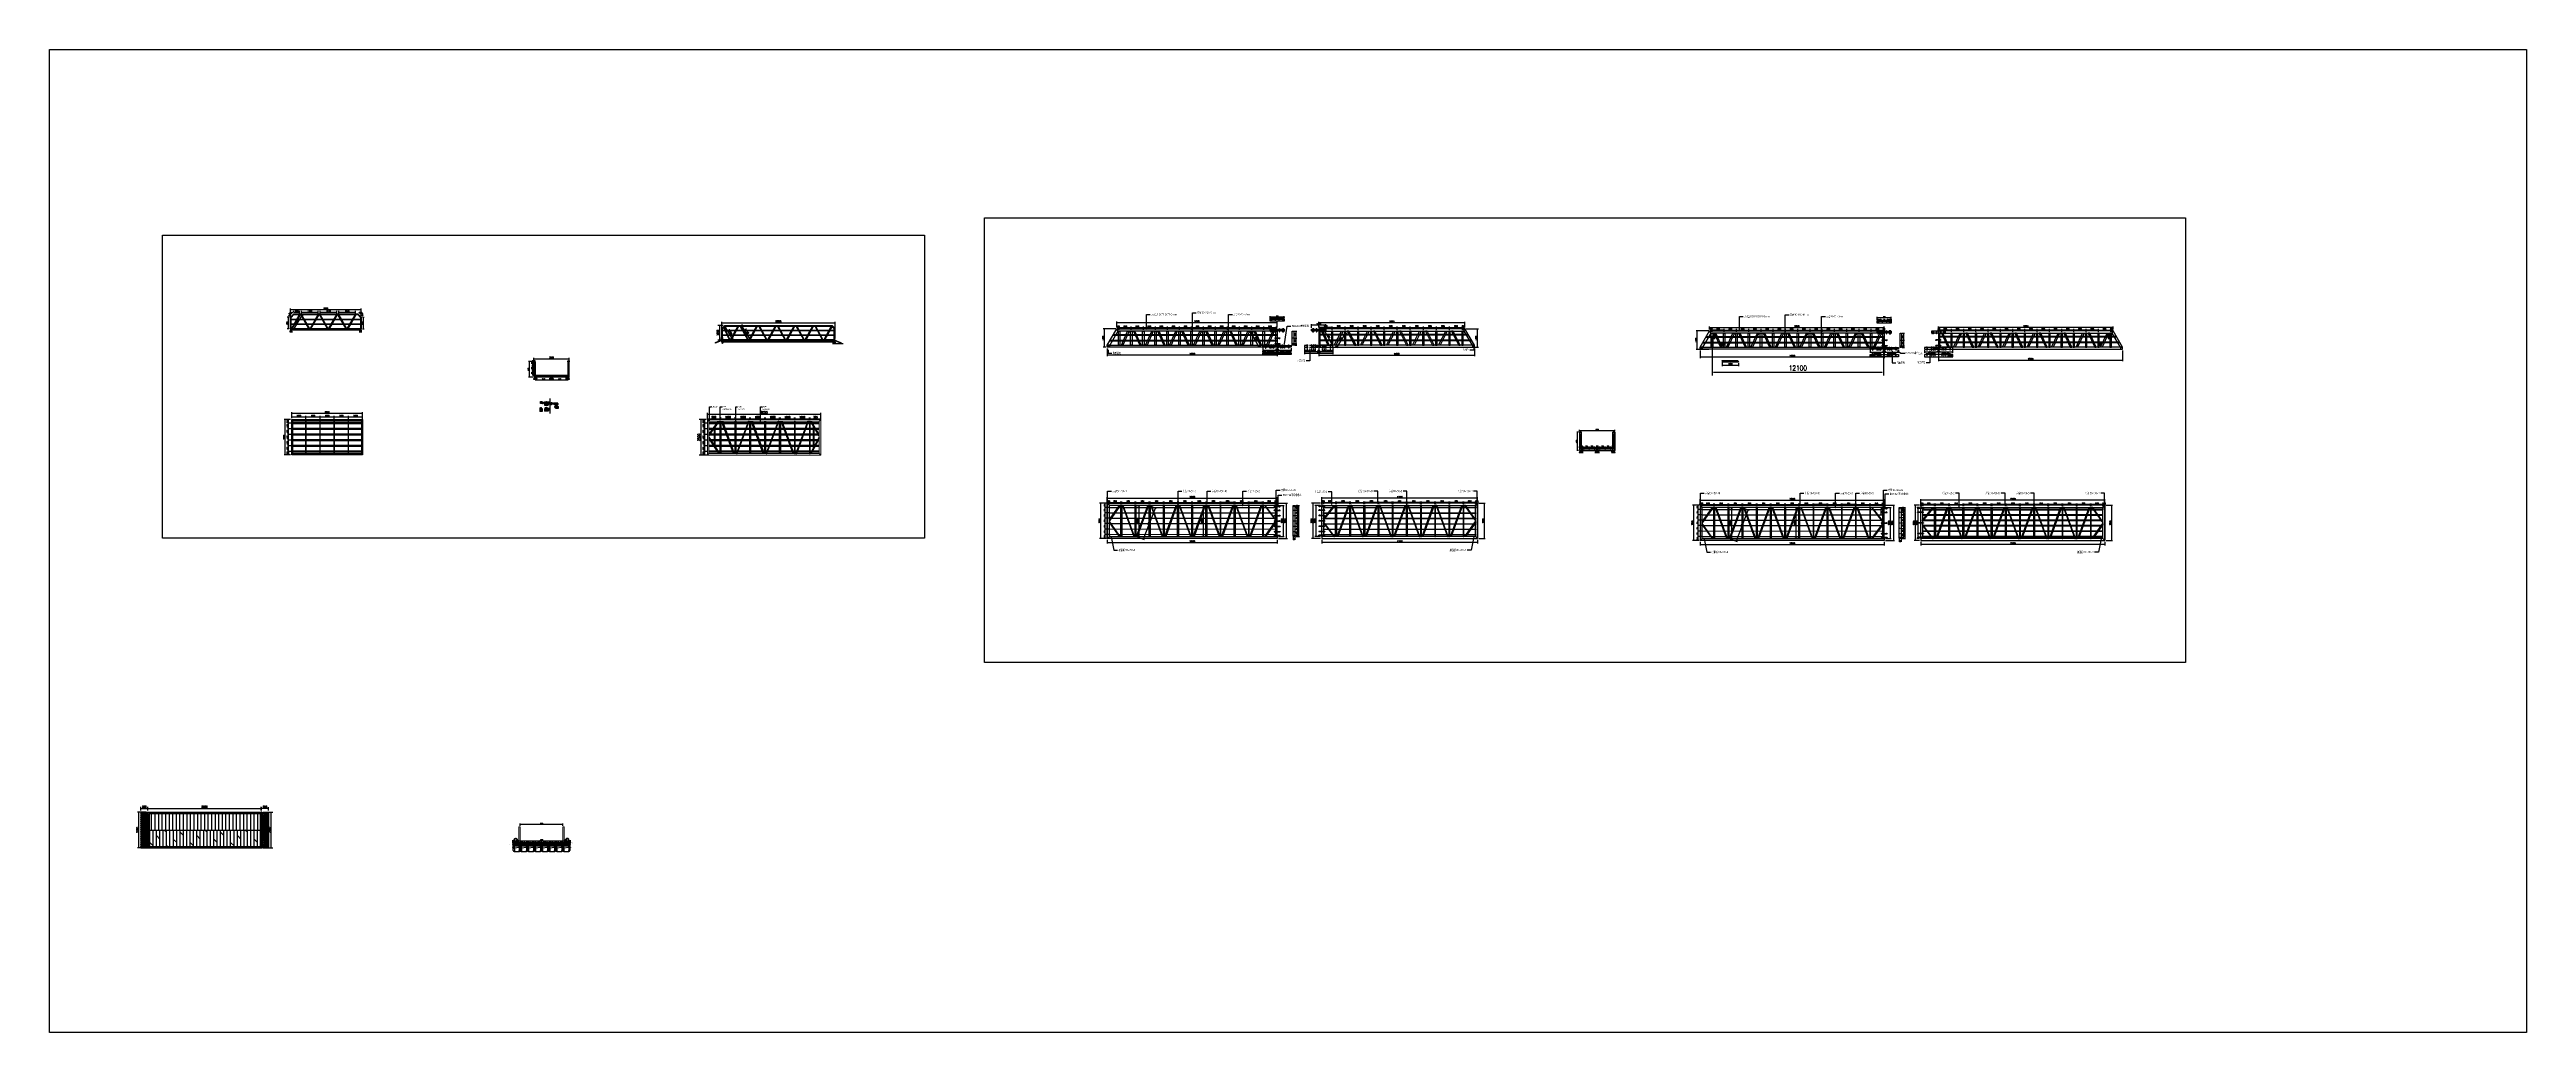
# Model space of a CAD drawing. Header units: millimetres. Extents: x -2430464 to 225692, y -180 to 1805330.
# Drawn here: x -797277 to -622347, y 442339 to 511792 of the extents above; entities that cross this region are included whole.
import ezdxf
from ezdxf import colors
from ezdxf.entities.mleader import LeaderData, LeaderLine
from ezdxf.math import Vec2, Vec3

# ---------------------------------------------------------------- set-up
doc = ezdxf.new("R2010")
doc.units = ezdxf.units.MM
doc.header["$LTSCALE"] = 1000
for name, pattern in [('ACAD_ISO03W100', [30, 12, -18]), ('CENTER2', [28.575, 19.05, -3.175, 3.175, -3.175]), ('DASH', [0.35, 0.25, -0.1]), ('DASHDOT2', [0.5, 0.25, -0.125, 0, -0.125]), ('DASHED2', [0.375, 0.25, -0.125])]:
    doc.linetypes.add(name, pattern=pattern)
doc.layers.get('0').update_dxf_attribs({"linetype": 'CONTINUOUS'})
doc.layers.get('DEFPOINTS').update_dxf_attribs({"linetype": 'CONTINUOUS'})
doc.layers.add('0 [HR] Dim', color=6, linetype='CONTINUOUS', lineweight=13)
doc.layers.add('成片房屋', color=1, linetype='CONTINUOUS', lineweight=0)
for name, color, linetype in [('00-HATCH(填充)', 250, 'CONTINUOUS'), ('DOTE', 1, 'CONTINUOUS'), ('FT', 251, 'CONTINUOUS'), ('PUB_DIM', 3, 'CONTINUOUS'), ('STAIR', 2, 'CONTINUOUS'), ('W-_ANTICOLLISION防撞措施', 6, 'CONTINUOUS'), ('W-ancillary measures附属措施', 1, 'CONTINUOUS'), ('W-bridge approach引桥', 4, 'CONTINUOUS'), ('W-FLOAT_BOWL浮筒', 253, 'CONTINUOUS'), ('W-PLASTIC_RAILINGS塑木栏杆', 6, 'CONTINUOUS'), ('W-STEEL_FRAME钢架', 3, 'CONTINUOUS'), ('W-STEEL_KEEL钢龙骨', 5, 'CONTINUOUS'), ('W-WOOD_FLOOR木地板', 30, 'CONTINUOUS'), ('尺寸', 6, 'CONTINUOUS'), ('建筑', 7, 'CONTINUOUS'), ('方管150X150X12', 3, 'CONTINUOUS'), ('景-通用-文字', 7, 'CONTINUOUS'), ('结构', 1, 'CONTINUOUS'), ('铝架', 3, 'CONTINUOUS')]:
    doc.layers.add(name, color=color, linetype=linetype)
doc.styles.add('DIM_FONT', font='SIMPLEX', dxfattribs={"width": 0.7, "bigfont": 'GBCBIG'})
doc.styles.add('M', font='arial.ttf')
doc.styles.get("Standard").update_dxf_attribs({"font": 'tssdeng.shx', "width": 0.7, "bigfont": 'hztxt.shx'})
doc.styles.add('STANDARD_T3', font='simplex.shx', dxfattribs={"width": 0.7, "bigfont": 'gbcbig.shx'})
doc.dimstyles.new('DIMN5', dxfattribs={"dimscale": 0.05, "dimtxt": 300, "dimasz": 100, "dimexe": 250, "dimexo": 300, "dimgap": 150, "dimtad": 1, "dimdec": 0, "dimzin": 0, "dimdsep": 46, "dimtxsty": 'DIM_FONT', "dimblk": 'ARCHTICK', "dimcen": 0.09, "dimclrt": 7, "dimazin": 0, "dimtfac": 1, "dimtdec": 0, "dimtix": 1, "dimtmove": 0, "dimatfit": 3, "dimldrblk": 'ARCHTICK', "dimfxl": 0, "dimtolj": 1, "dimtzin": 0, "dimarcsym": 0})
doc.dimstyles.new('W&&100', dxfattribs={"dimtxt": 350, "dimasz": 100, "dimexe": 250, "dimexo": 300, "dimgap": 100, "dimtad": 1, "dimdec": 0, "dimzin": 0, "dimdsep": 46, "dimtxsty": 'STANDARD_T3', "dimcen": 0.09, "dimclrd": 1, "dimclre": 1, "dimclrt": 7, "dimazin": 2, "dimtfac": 1, "dimtdec": 0, "dimtix": 1, "dimtmove": 2, "dimatfit": 3, "dimfxl": 0, "dimtolj": 1, "dimtzin": 0, "dimarcsym": 0})
doc.dimstyles.new('W&&15', dxfattribs={"dimtxt": 52.5, "dimasz": 15, "dimexe": 37.5, "dimexo": 45, "dimgap": 15, "dimtad": 1, "dimdec": 0, "dimzin": 0, "dimdsep": 46, "dimtxsty": 'STANDARD_T3', "dimcen": 0.09, "dimclrd": 1, "dimclre": 1, "dimclrt": 7, "dimazin": 2, "dimtfac": 1, "dimtdec": 0, "dimtix": 1, "dimtmove": 2, "dimatfit": 3, "dimfxl": 0, "dimtolj": 1, "dimtzin": 0, "dimarcsym": 0})
doc.dimstyles.new('W&&20', dxfattribs={"dimtxt": 70, "dimasz": 20, "dimexe": 50, "dimexo": 60, "dimgap": 20, "dimtad": 1, "dimdec": 0, "dimzin": 0, "dimdsep": 46, "dimtxsty": 'STANDARD_T3', "dimcen": 0.09, "dimclrd": 1, "dimclre": 1, "dimclrt": 7, "dimazin": 2, "dimtfac": 1, "dimtdec": 0, "dimtix": 1, "dimtmove": 2, "dimatfit": 3, "dimfxl": 0, "dimtolj": 1, "dimtzin": 0, "dimarcsym": 0})
doc.dimstyles.new('W&&30', dxfattribs={"dimtxt": 105, "dimasz": 30, "dimexe": 75, "dimexo": 90, "dimgap": 30, "dimtad": 1, "dimdec": 0, "dimzin": 0, "dimdsep": 46, "dimtxsty": 'STANDARD_T3', "dimcen": 0.09, "dimclrd": 1, "dimclre": 1, "dimclrt": 7, "dimazin": 2, "dimtfac": 1, "dimtdec": 0, "dimtix": 1, "dimtmove": 2, "dimatfit": 3, "dimfxl": 0, "dimtolj": 1, "dimtzin": 0, "dimarcsym": 0})
doc.dimstyles.new('W&&40', dxfattribs={"dimtxt": 140, "dimasz": 40, "dimexe": 100, "dimexo": 120, "dimgap": 40, "dimtad": 1, "dimdec": 0, "dimzin": 0, "dimdsep": 46, "dimtxsty": 'STANDARD_T3', "dimcen": 0.09, "dimclrd": 1, "dimclre": 1, "dimclrt": 7, "dimazin": 2, "dimtfac": 1, "dimtdec": 0, "dimtix": 1, "dimtmove": 2, "dimatfit": 3, "dimfxl": 0, "dimtolj": 1, "dimtzin": 0, "dimarcsym": 0})
doc.dimstyles.new('W&&50', dxfattribs={"dimtxt": 175, "dimasz": 50, "dimexe": 125, "dimexo": 150, "dimgap": 50, "dimtad": 1, "dimdec": 0, "dimzin": 0, "dimdsep": 46, "dimtxsty": 'STANDARD_T3', "dimcen": 0.09, "dimclrd": 1, "dimclre": 1, "dimclrt": 7, "dimazin": 2, "dimtfac": 1, "dimtdec": 0, "dimtix": 1, "dimtmove": 2, "dimatfit": 3, "dimfxl": 0, "dimtolj": 1, "dimtzin": 0, "dimarcsym": 0})

# ---------------------------------------------------------------- blocks, each defined once
blk = doc.blocks.new('*D121')
at = {"layer": 'DEFPOINTS', "color": 0, "transparency": 16777216}
for p in [(-790959, 457895), (-790325, 457895), (-790325, 455395)]:
    blk.add_point(p, dxfattribs=at)
at = {"layer": 'W-STEEL_FRAME钢架', "color": 1, "lineweight": -2, "transparency": 16777216}
for p, q in [((-790445, 457895), (-791059, 457895)), ((-790959, 455435), (-790959, 457855)), ((-790445, 455395), (-791059, 455395))]:
    blk.add_line(p, q, dxfattribs=at)
at = {"layer": 'W-STEEL_FRAME钢架', "color": 1, "transparency": 16777216}
for points in [[(-790966, 457855), (-790952, 457855), (-790959, 457895)], [(-790966, 455435), (-790952, 455435), (-790959, 455395)]]:
    blk.add_solid(points, dxfattribs=at)
at = {"layer": 'W-STEEL_FRAME钢架', "color": 7, "transparency": 16777216, "insert": (-791069, 456645), "char_height": 140, "attachment_point": 5, "rotation": 90, "style": 'STANDARD_T3'}
blk.add_mtext('\\A1;2500', dxfattribs=at)
blk = doc.blocks.new('*D123')
at = {"layer": 'DEFPOINTS', "color": 0, "transparency": 16777216}
for p in [(-790835, 457892), (-790335, 458175), (-790335, 457892)]:
    blk.add_point(p, dxfattribs=at)
at = {"layer": 'W-STEEL_FRAME钢架', "color": 1, "lineweight": -2, "transparency": 16777216}
for p, q in [((-790835, 458012), (-790835, 458275)), ((-790795, 458175), (-790375, 458175)), ((-790335, 458012), (-790335, 458275))]:
    blk.add_line(p, q, dxfattribs=at)
at = {"layer": 'W-STEEL_FRAME钢架', "color": 1, "transparency": 16777216}
for points in [[(-790795, 458181), (-790795, 458168), (-790835, 458175)], [(-790375, 458181), (-790375, 458168), (-790335, 458175)]]:
    blk.add_solid(points, dxfattribs=at)
at = {"layer": 'W-STEEL_FRAME钢架', "color": 7, "transparency": 16777216, "insert": (-790585, 458285), "char_height": 140, "attachment_point": 5, "style": 'STANDARD_T3'}
blk.add_mtext('\\A1;500', dxfattribs=at)
blk = doc.blocks.new('*U89')
at = {"color": 8, "linetype": 'Continuous'}
for p, q in [((-1, 2), (-3, 1)), ((0, 2), (0, -2)), ((-1, -2), (-3, -1))]:
    blk.add_line(p, q, dxfattribs=at)
at = {"color": 7, "linetype": 'Continuous'}
for p, q in [((24, 2), (0, 2)), ((0, 0), (26, 0)), ((24, 2), (24, 0)), ((26, -2), (26, 0)), ((0, -2), (26, -2))]:
    blk.add_line(p, q, dxfattribs=at)
for centre, radius, start, end in [((-4, 0), 3.7, 41.31782, 318.68218), ((-4, 0), 1.85, 41.31782, 318.68218), ((0, 4), 3.59, 221.31782, 270), ((0, -4), 3.59, 90, 138.68218), ((0, 4), 1.74, 221.31782, 270), ((0, -4), 1.74, 90, 138.68218)]:
    blk.add_arc(centre, radius, start, end, dxfattribs=at)
blk = doc.blocks.new('*D124')
at = {"layer": 'DEFPOINTS', "color": 0, "transparency": 16777216}
for p in [(-790325, 457895), (-782325, 458175), (-782325, 457895)]:
    blk.add_point(p, dxfattribs=at)
at = {"layer": 'W-STEEL_FRAME钢架', "color": 1, "lineweight": -2, "transparency": 16777216}
for p, q in [((-790325, 458015), (-790325, 458275)), ((-790285, 458175), (-782365, 458175)), ((-782325, 458015), (-782325, 458275))]:
    blk.add_line(p, q, dxfattribs=at)
at = {"layer": 'W-STEEL_FRAME钢架', "color": 1, "transparency": 16777216}
for points in [[(-790285, 458181), (-790285, 458168), (-790325, 458175)], [(-782365, 458181), (-782365, 458168), (-782325, 458175)]]:
    blk.add_solid(points, dxfattribs=at)
at = {"layer": 'W-STEEL_FRAME钢架', "color": 7, "transparency": 16777216, "insert": (-786325, 458285), "char_height": 140, "attachment_point": 5, "style": 'STANDARD_T3'}
blk.add_mtext('\\A1;8000', dxfattribs=at)
blk = doc.blocks.new('*U117')
for centre, start, end in [((175, 0), 164.06078, 195.93922), ((-175, 0), 344.06078, 15.93922)]:
    blk.add_arc(centre, 182, start, end)
blk = doc.blocks.new('*U118')
at = {"color": 0, "linetype": 'ByBlock', "lineweight": -2, "transparency": 16777216}
for p in [(0, 0), (20, 0), (40, 0), (60, 0), (80, 0)]:
    blk.add_blockref('*U117', p, dxfattribs=at)
blk = doc.blocks.new('*U119')
at = {"rotation": 135.0000000003769}
blk.add_blockref('*U118', (28, -28), dxfattribs=at)
blk = doc.blocks.new('*D120')
at = {"layer": 'DEFPOINTS', "color": 0, "transparency": 16777216}
for p in [(-782325, 457895), (-781616, 457895), (-782325, 455395)]:
    blk.add_point(p, dxfattribs=at)
at = {"layer": 'W-STEEL_FRAME钢架', "color": 1, "lineweight": -2, "transparency": 16777216}
for p, q in [((-782205, 457895), (-781516, 457895)), ((-781616, 455435), (-781616, 457855)), ((-782205, 455395), (-781516, 455395))]:
    blk.add_line(p, q, dxfattribs=at)
at = {"layer": 'W-STEEL_FRAME钢架', "color": 1, "transparency": 16777216}
for points in [[(-781622, 457855), (-781609, 457855), (-781616, 457895)], [(-781622, 455435), (-781609, 455435), (-781616, 455395)]]:
    blk.add_solid(points, dxfattribs=at)
at = {"layer": 'W-STEEL_FRAME钢架', "color": 7, "transparency": 16777216, "insert": (-781726, 456645), "char_height": 140, "attachment_point": 5, "rotation": 90, "style": 'STANDARD_T3'}
blk.add_mtext('\\A1;2500', dxfattribs=at)
blk = doc.blocks.new('*D122')
at = {"layer": 'DEFPOINTS', "color": 0, "transparency": 16777216}
for p in [(-782315, 458168), (-782315, 457892), (-781815, 457892)]:
    blk.add_point(p, dxfattribs=at)
at = {"layer": 'W-STEEL_FRAME钢架', "color": 1, "lineweight": -2, "transparency": 16777216}
for p, q in [((-782315, 458012), (-782315, 458268)), ((-781855, 458168), (-782275, 458168)), ((-781815, 458012), (-781815, 458268))]:
    blk.add_line(p, q, dxfattribs=at)
at = {"layer": 'W-STEEL_FRAME钢架', "color": 1, "transparency": 16777216}
for points in [[(-782275, 458175), (-782275, 458161), (-782315, 458168)], [(-781855, 458175), (-781855, 458161), (-781815, 458168)]]:
    blk.add_solid(points, dxfattribs=at)
at = {"layer": 'W-STEEL_FRAME钢架', "color": 7, "transparency": 16777216, "insert": (-782065, 458278), "char_height": 140, "attachment_point": 5, "style": 'STANDARD_T3'}
blk.add_mtext('\\A1;500', dxfattribs=at)
blk = doc.blocks.new('*U126')
at = {"color": 3}
blk.add_line((0, 625), (0, -625), dxfattribs=at)
blk = doc.blocks.new('*U127')
at = {"color": 0, "linetype": 'ByBlock', "lineweight": -2, "transparency": 16777216}
for p in [(0, 0), (250, 0), (500, 0), (750, 0), (1000, 0), (1250, 0), (1500, 0), (1750, 0), (2000, 0), (2250, 0), (2500, 0), (2750, 0), (3000, 0), (3250, 0), (3500, 0), (3750, 0), (4000, 0), (4250, 0), (4500, 0), (4750, 0), (5000, 0), (5250, 0), (5500, 0), (5750, 0), (6000, 0), (6250, 0), (6500, 0), (6750, 0), (7000, 0), (7250, 0), (7500, 0)]:
    blk.add_blockref('*U126', p, dxfattribs=at)
blk = doc.blocks.new('Hole -side1')
at = {"color": 3, "linetype": 'CENTER2'}
blk.add_line((-13, 0), (26, 0), dxfattribs=at)
at = {"linetype": 'DASHED2'}
blk.add_lwpolyline([(0, -11), (10, -11), (10, 11), (0, 11)], close=True, dxfattribs=at)
blk = doc.blocks.new('*U111')
blk.add_lwpolyline([(-15, 0), (-15, 3), (15, 3), (15, 0)], close=True)
blk = doc.blocks.new('*D2997')
at = {"layer": 'DEFPOINTS', "color": 0, "transparency": 16777216}
for p in [(-763149, 489087), (-762997, 489087), (-762989, 488787)]:
    blk.add_point(p, dxfattribs=at)
at = {"layer": 'W-STEEL_FRAME钢架', "color": 1, "lineweight": -2, "transparency": 16777216}
for p, q in [((-763057, 489087), (-763199, 489087)), ((-763049, 488787), (-763199, 488787)), ((-763149, 488807), (-763149, 489067))]:
    blk.add_line(p, q, dxfattribs=at)
at = {"layer": 'W-STEEL_FRAME钢架', "color": 1, "transparency": 16777216}
for points in [[(-763152, 489067), (-763145, 489067), (-763149, 489087)], [(-763152, 488807), (-763145, 488807), (-763149, 488787)]]:
    blk.add_solid(points, dxfattribs=at)
at = {"layer": 'W-STEEL_FRAME钢架', "color": 7, "transparency": 16777216, "insert": (-763204, 488937), "char_height": 70, "attachment_point": 5, "rotation": 90, "style": 'STANDARD_T3'}
blk.add_mtext('\\A1;300', dxfattribs=at)
blk = doc.blocks.new('*D2998')
at = {"layer": 'DEFPOINTS', "color": 0, "transparency": 16777216}
for p in [(-763155, 489437), (-763017, 489437), (-763017, 489137)]:
    blk.add_point(p, dxfattribs=at)
at = {"layer": 'W-STEEL_FRAME钢架', "color": 1, "lineweight": -2, "transparency": 16777216}
for p, q in [((-763077, 489437), (-763205, 489437)), ((-763077, 489137), (-763205, 489137)), ((-763155, 489157), (-763155, 489417))]:
    blk.add_line(p, q, dxfattribs=at)
at = {"layer": 'W-STEEL_FRAME钢架', "color": 1, "transparency": 16777216}
for points in [[(-763159, 489417), (-763152, 489417), (-763155, 489437)], [(-763159, 489157), (-763152, 489157), (-763155, 489137)]]:
    blk.add_solid(points, dxfattribs=at)
at = {"layer": 'W-STEEL_FRAME钢架', "color": 7, "transparency": 16777216, "insert": (-763210, 489287), "char_height": 70, "attachment_point": 5, "rotation": 90, "style": 'STANDARD_T3'}
blk.add_mtext('\\A1;300', dxfattribs=at)
blk = doc.blocks.new('*D2999')
at = {"layer": 'DEFPOINTS', "color": 0, "transparency": 16777216}
for p in [(-763144, 489787), (-763017, 489787), (-763017, 489487)]:
    blk.add_point(p, dxfattribs=at)
at = {"layer": 'W-STEEL_FRAME钢架', "color": 1, "lineweight": -2, "transparency": 16777216}
for p, q in [((-763077, 489787), (-763194, 489787)), ((-763077, 489487), (-763194, 489487)), ((-763144, 489507), (-763144, 489767))]:
    blk.add_line(p, q, dxfattribs=at)
at = {"layer": 'W-STEEL_FRAME钢架', "color": 1, "transparency": 16777216}
for points in [[(-763147, 489767), (-763140, 489767), (-763144, 489787)], [(-763147, 489507), (-763140, 489507), (-763144, 489487)]]:
    blk.add_solid(points, dxfattribs=at)
at = {"layer": 'W-STEEL_FRAME钢架', "color": 7, "transparency": 16777216, "insert": (-763199, 489637), "char_height": 70, "attachment_point": 5, "rotation": 90, "style": 'STANDARD_T3'}
blk.add_mtext('\\A1;300', dxfattribs=at)
blk = doc.blocks.new('*D3000')
at = {"layer": 'DEFPOINTS', "color": 0, "transparency": 16777216}
for p in [(-760578, 489936), (-763078, 488737), (-760578, 488737)]:
    blk.add_point(p, dxfattribs=at)
at = {"layer": 'W-STEEL_FRAME钢架', "color": 1, "lineweight": -2, "transparency": 16777216}
for p, q in [((-763078, 488827), (-763078, 490011)), ((-763048, 489936), (-760608, 489936)), ((-760578, 488827), (-760578, 490011))]:
    blk.add_line(p, q, dxfattribs=at)
at = {"layer": 'W-STEEL_FRAME钢架', "color": 1, "transparency": 16777216}
for points in [[(-763048, 489941), (-763048, 489931), (-763078, 489936)], [(-760608, 489941), (-760608, 489931), (-760578, 489936)]]:
    blk.add_solid(points, dxfattribs=at)
at = {"layer": 'W-STEEL_FRAME钢架', "color": 7, "transparency": 16777216, "insert": (-761828, 490019), "char_height": 105, "attachment_point": 5, "style": 'STANDARD_T3'}
blk.add_mtext('\\A1;2500', dxfattribs=at)
blk = doc.blocks.new('*D3001')
at = {"layer": 'DEFPOINTS', "color": 0, "transparency": 16777216}
for p in [(-750815, 486004), (-750815, 485642), (-742815, 485642)]:
    blk.add_point(p, dxfattribs=at)
at = {"layer": 'W-STEEL_FRAME钢架', "color": 1, "lineweight": -2, "transparency": 16777216}
for p, q in [((-750815, 485792), (-750815, 486129)), ((-742865, 486004), (-750765, 486004)), ((-742815, 485792), (-742815, 486129))]:
    blk.add_line(p, q, dxfattribs=at)
at = {"layer": 'W-STEEL_FRAME钢架', "color": 1, "transparency": 16777216}
for points in [[(-750765, 486013), (-750765, 485996), (-750815, 486004)], [(-742865, 486013), (-742865, 485996), (-742815, 486004)]]:
    blk.add_solid(points, dxfattribs=at)
at = {"layer": 'W-STEEL_FRAME钢架', "color": 7, "transparency": 16777216, "insert": (-746815, 486142), "char_height": 175, "attachment_point": 5, "style": 'STANDARD_T3'}
blk.add_mtext('\\A1;8000', dxfattribs=at)
blk = doc.blocks.new('*D3002')
at = {"layer": 'DEFPOINTS', "color": 0, "transparency": 16777216}
for p in [(-750815, 485642), (-751281, 483142), (-750815, 483142)]:
    blk.add_point(p, dxfattribs=at)
at = {"layer": 'W-STEEL_FRAME钢架', "color": 1, "lineweight": -2, "transparency": 16777216}
for p, q in [((-750965, 485642), (-751406, 485642)), ((-751281, 485592), (-751281, 483192)), ((-750965, 483142), (-751406, 483142))]:
    blk.add_line(p, q, dxfattribs=at)
at = {"layer": 'W-STEEL_FRAME钢架', "color": 1, "transparency": 16777216}
for points in [[(-751289, 485592), (-751273, 485592), (-751281, 485642)], [(-751289, 483192), (-751273, 483192), (-751281, 483142)]]:
    blk.add_solid(points, dxfattribs=at)
at = {"layer": 'W-STEEL_FRAME钢架', "color": 7, "transparency": 16777216, "insert": (-751419, 484392), "char_height": 175, "attachment_point": 5, "rotation": 90, "style": 'STANDARD_T3'}
blk.add_mtext('\\A1;2500', dxfattribs=at)
blk = doc.blocks.new('*D3003')
at = {"layer": 'DEFPOINTS', "color": 0, "transparency": 16777216}
for p in [(-750815, 485542), (-749915, 485706), (-749915, 485542)]:
    blk.add_point(p, dxfattribs=at)
at = {"layer": 'W-STEEL_FRAME钢架', "color": 1, "lineweight": -2, "transparency": 16777216}
for p, q in [((-750815, 485662), (-750815, 485806)), ((-750775, 485706), (-749955, 485706)), ((-749915, 485662), (-749915, 485806))]:
    blk.add_line(p, q, dxfattribs=at)
at = {"layer": 'W-STEEL_FRAME钢架', "color": 1, "transparency": 16777216}
for points in [[(-750775, 485713), (-750775, 485700), (-750815, 485706)], [(-749955, 485713), (-749955, 485700), (-749915, 485706)]]:
    blk.add_solid(points, dxfattribs=at)
at = {"layer": 'W-STEEL_FRAME钢架', "color": 7, "transparency": 16777216, "insert": (-750365, 485816), "char_height": 140, "attachment_point": 5, "style": 'STANDARD_T3'}
blk.add_mtext('\\A1;900', dxfattribs=at)
blk = doc.blocks.new('*D3004')
at = {"layer": 'DEFPOINTS', "color": 0, "transparency": 16777216}
for p in [(-749865, 485542), (-748865, 485706), (-748865, 485542)]:
    blk.add_point(p, dxfattribs=at)
at = {"layer": 'W-STEEL_FRAME钢架', "color": 1, "lineweight": -2, "transparency": 16777216}
for p, q in [((-749865, 485662), (-749865, 485806)), ((-749825, 485706), (-748905, 485706)), ((-748865, 485662), (-748865, 485806))]:
    blk.add_line(p, q, dxfattribs=at)
at = {"layer": 'W-STEEL_FRAME钢架', "color": 1, "transparency": 16777216}
for points in [[(-749825, 485713), (-749825, 485700), (-749865, 485706)], [(-748905, 485713), (-748905, 485700), (-748865, 485706)]]:
    blk.add_solid(points, dxfattribs=at)
at = {"layer": 'W-STEEL_FRAME钢架', "color": 7, "transparency": 16777216, "insert": (-749365, 485816), "char_height": 140, "attachment_point": 5, "style": 'STANDARD_T3'}
blk.add_mtext('\\A1;1000', dxfattribs=at)
blk = doc.blocks.new('*D3005')
at = {"layer": 'DEFPOINTS', "color": 0, "transparency": 16777216}
for p in [(-748815, 485542), (-747815, 485703), (-747815, 485542)]:
    blk.add_point(p, dxfattribs=at)
at = {"layer": 'W-STEEL_FRAME钢架', "color": 1, "lineweight": -2, "transparency": 16777216}
for p, q in [((-748815, 485662), (-748815, 485803)), ((-748775, 485703), (-747855, 485703)), ((-747815, 485662), (-747815, 485803))]:
    blk.add_line(p, q, dxfattribs=at)
at = {"layer": 'W-STEEL_FRAME钢架', "color": 1, "transparency": 16777216}
for points in [[(-748775, 485710), (-748775, 485696), (-748815, 485703)], [(-747855, 485710), (-747855, 485696), (-747815, 485703)]]:
    blk.add_solid(points, dxfattribs=at)
at = {"layer": 'W-STEEL_FRAME钢架', "color": 7, "transparency": 16777216, "insert": (-748315, 485813), "char_height": 140, "attachment_point": 5, "style": 'STANDARD_T3'}
blk.add_mtext('\\A1;1000', dxfattribs=at)
blk = doc.blocks.new('*D3006')
at = {"layer": 'DEFPOINTS', "color": 0, "transparency": 16777216}
for p in [(-747765, 485542), (-746765, 485701), (-746765, 485542)]:
    blk.add_point(p, dxfattribs=at)
at = {"layer": 'W-STEEL_FRAME钢架', "color": 1, "lineweight": -2, "transparency": 16777216}
for p, q in [((-747765, 485662), (-747765, 485801)), ((-747725, 485701), (-746805, 485701)), ((-746765, 485662), (-746765, 485801))]:
    blk.add_line(p, q, dxfattribs=at)
at = {"layer": 'W-STEEL_FRAME钢架', "color": 1, "transparency": 16777216}
for points in [[(-747725, 485708), (-747725, 485694), (-747765, 485701)], [(-746805, 485708), (-746805, 485694), (-746765, 485701)]]:
    blk.add_solid(points, dxfattribs=at)
at = {"layer": 'W-STEEL_FRAME钢架', "color": 7, "transparency": 16777216, "insert": (-747265, 485811), "char_height": 140, "attachment_point": 5, "style": 'STANDARD_T3'}
blk.add_mtext('\\A1;1000', dxfattribs=at)
blk = doc.blocks.new('*D3007')
at = {"layer": 'DEFPOINTS', "color": 0, "transparency": 16777216}
for p in [(-746715, 485542), (-745715, 485701), (-745715, 485542)]:
    blk.add_point(p, dxfattribs=at)
at = {"layer": 'W-STEEL_FRAME钢架', "color": 1, "lineweight": -2, "transparency": 16777216}
for p, q in [((-746715, 485662), (-746715, 485801)), ((-746675, 485701), (-745755, 485701)), ((-745715, 485662), (-745715, 485801))]:
    blk.add_line(p, q, dxfattribs=at)
at = {"layer": 'W-STEEL_FRAME钢架', "color": 1, "transparency": 16777216}
for points in [[(-746675, 485708), (-746675, 485695), (-746715, 485701)], [(-745755, 485708), (-745755, 485695), (-745715, 485701)]]:
    blk.add_solid(points, dxfattribs=at)
at = {"layer": 'W-STEEL_FRAME钢架', "color": 7, "transparency": 16777216, "insert": (-746215, 485811), "char_height": 140, "attachment_point": 5, "style": 'STANDARD_T3'}
blk.add_mtext('\\A1;1000', dxfattribs=at)
blk = doc.blocks.new('*D2974')
at = {"layer": 'DEFPOINTS', "color": 0, "transparency": 16777216}
for p in [(-745665, 485542), (-744665, 485700), (-744665, 485542)]:
    blk.add_point(p, dxfattribs=at)
at = {"layer": 'W-STEEL_FRAME钢架', "color": 1, "lineweight": -2, "transparency": 16777216}
for p, q in [((-745665, 485662), (-745665, 485800)), ((-745625, 485700), (-744705, 485700)), ((-744665, 485662), (-744665, 485800))]:
    blk.add_line(p, q, dxfattribs=at)
at = {"layer": 'W-STEEL_FRAME钢架', "color": 1, "transparency": 16777216}
for points in [[(-745625, 485706), (-745625, 485693), (-745665, 485700)], [(-744705, 485706), (-744705, 485693), (-744665, 485700)]]:
    blk.add_solid(points, dxfattribs=at)
at = {"layer": 'W-STEEL_FRAME钢架', "color": 7, "transparency": 16777216, "insert": (-745165, 485810), "char_height": 140, "attachment_point": 5, "style": 'STANDARD_T3'}
blk.add_mtext('\\A1;1000', dxfattribs=at)
blk = doc.blocks.new('*D2851')
at = {"layer": 'DEFPOINTS', "color": 0, "transparency": 16777216}
for p in [(-744615, 485542), (-743615, 485698), (-743615, 485542)]:
    blk.add_point(p, dxfattribs=at)
at = {"layer": 'W-STEEL_FRAME钢架', "color": 1, "lineweight": -2, "transparency": 16777216}
for p, q in [((-744615, 485662), (-744615, 485798)), ((-744575, 485698), (-743655, 485698)), ((-743615, 485662), (-743615, 485798))]:
    blk.add_line(p, q, dxfattribs=at)
at = {"layer": 'W-STEEL_FRAME钢架', "color": 1, "transparency": 16777216}
for points in [[(-744575, 485705), (-744575, 485691), (-744615, 485698)], [(-743655, 485705), (-743655, 485691), (-743615, 485698)]]:
    blk.add_solid(points, dxfattribs=at)
at = {"layer": 'W-STEEL_FRAME钢架', "color": 7, "transparency": 16777216, "insert": (-744115, 485808), "char_height": 140, "attachment_point": 5, "style": 'STANDARD_T3'}
blk.add_mtext('\\A1;1000', dxfattribs=at)
blk = doc.blocks.new('_ARCHTICK')
at = {"color": 0, "linetype": 'ByBlock', "const_width": 0.4}
blk.add_lwpolyline([(-0.5, -0.5), (0.5, 0.5)], dxfattribs=at)
blk = doc.blocks.new('*D2852')
at = {"layer": 'DEFPOINTS', "color": 0, "transparency": 16777216}
for p in [(-762479, 486864), (-762479, 486784), (-762431, 486784)]:
    blk.add_point(p, dxfattribs=at)
at = {"layer": '铝架', "color": 0, "lineweight": -2, "transparency": 16777216}
for p, q in [((-762464, 486864), (-762418, 486864)), ((-762464, 486784), (-762418, 486784)), ((-762431, 486864), (-762431, 486784))]:
    blk.add_line(p, q, dxfattribs=at)
at = {"layer": '铝架', "color": 0, "lineweight": -2, "transparency": 16777216, "xscale": 5, "yscale": 5, "zscale": 5}
for p, rotation in [((-762431, 486864), 90), ((-762431, 486784), 270)]:
    blk.add_blockref('_ARCHTICK', p, dxfattribs=dict(at, rotation=rotation))
at = {"layer": '铝架', "color": 7, "transparency": 16777216, "insert": (-762446, 486824), "char_height": 15, "attachment_point": 5, "rotation": 90, "style": 'DIM_FONT'}
blk.add_mtext('\\A1;80', dxfattribs=at)
blk = doc.blocks.new('*D2853')
at = {"layer": 'DEFPOINTS', "color": 0, "transparency": 16777216}
for p in [(-762599, 486864), (-762479, 486912), (-762479, 486864)]:
    blk.add_point(p, dxfattribs=at)
at = {"layer": '铝架', "color": 0, "lineweight": -2, "transparency": 16777216}
for p, q in [((-762599, 486879), (-762599, 486924)), ((-762599, 486912), (-762479, 486912)), ((-762479, 486879), (-762479, 486924))]:
    blk.add_line(p, q, dxfattribs=at)
at = {"layer": '铝架', "color": 0, "lineweight": -2, "transparency": 16777216, "xscale": 5, "yscale": 5, "zscale": 5, "rotation": 180}
blk.add_blockref('_ARCHTICK', (-762599, 486912), dxfattribs=at)
at = {"layer": '铝架', "color": 0, "lineweight": -2, "transparency": 16777216, "xscale": 5, "yscale": 5, "zscale": 5}
blk.add_blockref('_ARCHTICK', (-762479, 486912), dxfattribs=at)
at = {"layer": '铝架', "color": 7, "transparency": 16777216, "insert": (-762539, 486927), "char_height": 15, "attachment_point": 5, "style": 'DIM_FONT'}
blk.add_mtext('\\A1;120', dxfattribs=at)
blk = doc.blocks.new('*D2975')
at = {"layer": 'DEFPOINTS', "color": 0, "transparency": 16777216}
for p in [(-762271, 486787), (-762254, 486787), (-762249, 486867)]:
    blk.add_point(p, dxfattribs=at)
at = {"layer": '铝架', "color": 0, "lineweight": -2, "transparency": 16777216}
for p, q in [((-762264, 486867), (-762284, 486867)), ((-762269, 486787), (-762284, 486787)), ((-762271, 486867), (-762271, 486787))]:
    blk.add_line(p, q, dxfattribs=at)
at = {"layer": '铝架', "color": 0, "lineweight": -2, "transparency": 16777216, "xscale": 5, "yscale": 5, "zscale": 5}
for p, rotation in [((-762271, 486867), 90), ((-762271, 486787), 270)]:
    blk.add_blockref('_ARCHTICK', p, dxfattribs=dict(at, rotation=rotation))
at = {"layer": '铝架', "color": 7, "transparency": 16777216, "insert": (-762286, 486827), "char_height": 15, "attachment_point": 5, "rotation": 90, "style": 'DIM_FONT'}
blk.add_mtext('\\A1;80', dxfattribs=at)
blk = doc.blocks.new('*D2976')
at = {"layer": 'DEFPOINTS', "color": 0, "transparency": 16777216}
for p in [(-762139, 486867), (-762124, 486891), (-762124, 486867)]:
    blk.add_point(p, dxfattribs=at)
at = {"layer": '铝架', "color": 0, "lineweight": -2, "transparency": 16777216}
for p, q in [((-762139, 486891), (-762144, 486891)), ((-762139, 486882), (-762139, 486904)), ((-762139, 486891), (-762124, 486891)), ((-762124, 486882), (-762124, 486904)), ((-762124, 486891), (-762119, 486891))]:
    blk.add_line(p, q, dxfattribs=at)
at = {"layer": '铝架', "color": 0, "lineweight": -2, "transparency": 16777216, "xscale": 5, "yscale": 5, "zscale": 5}
blk.add_blockref('_ARCHTICK', (-762139, 486891), dxfattribs=at)
at = {"layer": '铝架', "color": 0, "lineweight": -2, "transparency": 16777216, "xscale": 5, "yscale": 5, "zscale": 5, "rotation": 180}
blk.add_blockref('_ARCHTICK', (-762124, 486891), dxfattribs=at)
at = {"layer": '铝架', "color": 7, "transparency": 16777216, "insert": (-762132, 486906), "char_height": 15, "attachment_point": 5, "style": 'DIM_FONT'}
blk.add_mtext('\\A1;15', dxfattribs=at)
blk = doc.blocks.new('*D2977')
at = {"layer": 'DEFPOINTS', "color": 0, "transparency": 16777216}
for p in [(-762239, 486867), (-762139, 486891), (-762139, 486867)]:
    blk.add_point(p, dxfattribs=at)
at = {"layer": '铝架', "color": 0, "lineweight": -2, "transparency": 16777216}
for p, q in [((-762239, 486882), (-762239, 486904)), ((-762239, 486891), (-762139, 486891)), ((-762139, 486882), (-762139, 486904))]:
    blk.add_line(p, q, dxfattribs=at)
at = {"layer": '铝架', "color": 0, "lineweight": -2, "transparency": 16777216, "xscale": 5, "yscale": 5, "zscale": 5, "rotation": 180}
blk.add_blockref('_ARCHTICK', (-762239, 486891), dxfattribs=at)
at = {"layer": '铝架', "color": 0, "lineweight": -2, "transparency": 16777216, "xscale": 5, "yscale": 5, "zscale": 5}
blk.add_blockref('_ARCHTICK', (-762139, 486891), dxfattribs=at)
at = {"layer": '铝架', "color": 7, "transparency": 16777216, "insert": (-762189, 486906), "char_height": 15, "attachment_point": 5, "style": 'DIM_FONT'}
blk.add_mtext('\\A1;100', dxfattribs=at)
blk = doc.blocks.new('*D2978')
at = {"layer": 'DEFPOINTS', "color": 0, "transparency": 16777216}
for p in [(-762254, 486867), (-762239, 486891), (-762239, 486867)]:
    blk.add_point(p, dxfattribs=at)
at = {"layer": '铝架', "color": 0, "lineweight": -2, "transparency": 16777216}
for p, q in [((-762254, 486891), (-762259, 486891)), ((-762254, 486882), (-762254, 486904)), ((-762254, 486891), (-762239, 486891)), ((-762239, 486882), (-762239, 486904)), ((-762239, 486891), (-762234, 486891))]:
    blk.add_line(p, q, dxfattribs=at)
at = {"layer": '铝架', "color": 0, "lineweight": -2, "transparency": 16777216, "xscale": 5, "yscale": 5, "zscale": 5}
blk.add_blockref('_ARCHTICK', (-762254, 486891), dxfattribs=at)
at = {"layer": '铝架', "color": 0, "lineweight": -2, "transparency": 16777216, "xscale": 5, "yscale": 5, "zscale": 5, "rotation": 180}
blk.add_blockref('_ARCHTICK', (-762239, 486891), dxfattribs=at)
at = {"layer": '铝架', "color": 7, "transparency": 16777216, "insert": (-762247, 486906), "char_height": 15, "attachment_point": 5, "style": 'DIM_FONT'}
blk.add_mtext('\\A1;15', dxfattribs=at)
blk = doc.blocks.new('*D2854')
at = {"layer": 'DEFPOINTS', "color": 0, "transparency": 16777216}
for p in [(-762064, 486907), (-762064, 486747), (-761991, 486747)]:
    blk.add_point(p, dxfattribs=at)
at = {"layer": '铝架', "color": 0, "lineweight": -2, "transparency": 16777216}
for p, q in [((-762049, 486907), (-761979, 486907)), ((-762049, 486747), (-761979, 486747)), ((-761991, 486907), (-761991, 486747))]:
    blk.add_line(p, q, dxfattribs=at)
at = {"layer": '铝架', "color": 0, "lineweight": -2, "transparency": 16777216, "xscale": 5, "yscale": 5, "zscale": 5}
for p, rotation in [((-761991, 486907), 90), ((-761991, 486747), 270)]:
    blk.add_blockref('_ARCHTICK', p, dxfattribs=dict(at, rotation=rotation))
at = {"layer": '铝架', "color": 7, "transparency": 16777216, "insert": (-762006, 486827), "char_height": 15, "attachment_point": 5, "rotation": 90, "style": 'DIM_FONT'}
blk.add_mtext('\\A1;160', dxfattribs=at)
blk = doc.blocks.new('*D2855')
at = {"layer": 'DEFPOINTS', "color": 0, "transparency": 16777216}
for p in [(-762314, 486734), (-762064, 486747), (-762064, 486671)]:
    blk.add_point(p, dxfattribs=at)
at = {"layer": '铝架', "color": 0, "lineweight": -2, "transparency": 16777216}
for p, q in [((-762314, 486719), (-762314, 486658)), ((-762314, 486671), (-762064, 486671)), ((-762064, 486732), (-762064, 486658))]:
    blk.add_line(p, q, dxfattribs=at)
at = {"layer": '铝架', "color": 0, "lineweight": -2, "transparency": 16777216, "xscale": 5, "yscale": 5, "zscale": 5, "rotation": 180}
blk.add_blockref('_ARCHTICK', (-762314, 486671), dxfattribs=at)
at = {"layer": '铝架', "color": 0, "lineweight": -2, "transparency": 16777216, "xscale": 5, "yscale": 5, "zscale": 5}
blk.add_blockref('_ARCHTICK', (-762064, 486671), dxfattribs=at)
at = {"layer": '铝架', "color": 7, "transparency": 16777216, "insert": (-762189, 486686), "char_height": 15, "attachment_point": 5, "style": 'DIM_FONT'}
blk.add_mtext('\\A1;250', dxfattribs=at)
blk = doc.blocks.new('*D2979')
at = {"layer": 'DEFPOINTS', "color": 0, "transparency": 16777216}
for p in [(-762094, 486882), (-762064, 486907), (-762028, 486907)]:
    blk.add_point(p, dxfattribs=at)
at = {"layer": '铝架', "color": 0, "lineweight": -2, "transparency": 16777216}
for p, q in [((-762079, 486882), (-762016, 486882)), ((-762049, 486907), (-762016, 486907)), ((-762028, 486907), (-762028, 486912)), ((-762028, 486882), (-762028, 486907)), ((-762028, 486882), (-762028, 486877))]:
    blk.add_line(p, q, dxfattribs=at)
at = {"layer": '铝架', "color": 0, "lineweight": -2, "transparency": 16777216, "xscale": 5, "yscale": 5, "zscale": 5}
for p, rotation in [((-762028, 486907), 270), ((-762028, 486882), 90)]:
    blk.add_blockref('_ARCHTICK', p, dxfattribs=dict(at, rotation=rotation))
at = {"layer": '铝架', "color": 7, "transparency": 16777216, "insert": (-762043, 486895), "char_height": 15, "attachment_point": 5, "rotation": 90, "style": 'DIM_FONT'}
blk.add_mtext('\\A1;25', dxfattribs=at)
blk = doc.blocks.new('*D2980')
at = {"layer": 'DEFPOINTS', "color": 0, "transparency": 16777216}
for p in [(-762094, 486882), (-762094, 486772), (-762027, 486882)]:
    blk.add_point(p, dxfattribs=at)
at = {"layer": '铝架', "color": 0, "lineweight": -2, "transparency": 16777216}
for p, q in [((-762079, 486882), (-762014, 486882)), ((-762079, 486772), (-762014, 486772)), ((-762027, 486772), (-762027, 486882))]:
    blk.add_line(p, q, dxfattribs=at)
at = {"layer": '铝架', "color": 0, "lineweight": -2, "transparency": 16777216, "xscale": 5, "yscale": 5, "zscale": 5}
for p, rotation in [((-762027, 486882), 90), ((-762027, 486772), 270)]:
    blk.add_blockref('_ARCHTICK', p, dxfattribs=dict(at, rotation=rotation))
at = {"layer": '铝架', "color": 7, "transparency": 16777216, "insert": (-762042, 486827), "char_height": 15, "attachment_point": 5, "rotation": 90, "style": 'DIM_FONT'}
blk.add_mtext('\\A1;110', dxfattribs=at)
blk = doc.blocks.new('*D2856')
at = {"layer": 'DEFPOINTS', "color": 0, "transparency": 16777216}
for p in [(-762094, 486772), (-762064, 486747), (-762028, 486772)]:
    blk.add_point(p, dxfattribs=at)
at = {"layer": '铝架', "color": 0, "lineweight": -2, "transparency": 16777216}
for p, q in [((-762079, 486772), (-762016, 486772)), ((-762049, 486747), (-762016, 486747)), ((-762028, 486772), (-762028, 486777)), ((-762028, 486747), (-762028, 486772)), ((-762028, 486747), (-762028, 486742))]:
    blk.add_line(p, q, dxfattribs=at)
at = {"layer": '铝架', "color": 0, "lineweight": -2, "transparency": 16777216, "xscale": 5, "yscale": 5, "zscale": 5}
for p, rotation in [((-762028, 486772), 270), ((-762028, 486747), 90)]:
    blk.add_blockref('_ARCHTICK', p, dxfattribs=dict(at, rotation=rotation))
at = {"layer": '铝架', "color": 7, "transparency": 16777216, "insert": (-762043, 486760), "char_height": 15, "attachment_point": 5, "rotation": 90, "style": 'DIM_FONT'}
blk.add_mtext('\\A1;25', dxfattribs=at)
blk = doc.blocks.new('*D2857')
at = {"layer": 'DEFPOINTS', "color": 0, "transparency": 16777216}
for p in [(-762094, 486772), (-762064, 486760), (-762064, 486734)]:
    blk.add_point(p, dxfattribs=at)
at = {"layer": '铝架', "color": 0, "lineweight": -2, "transparency": 16777216}
for p, q in [((-762094, 486760), (-762099, 486760)), ((-762094, 486760), (-762064, 486760)), ((-762094, 486757), (-762094, 486747)), ((-762064, 486749), (-762064, 486772)), ((-762064, 486760), (-762059, 486760))]:
    blk.add_line(p, q, dxfattribs=at)
at = {"layer": '铝架', "color": 0, "lineweight": -2, "transparency": 16777216, "xscale": 5, "yscale": 5, "zscale": 5}
blk.add_blockref('_ARCHTICK', (-762094, 486760), dxfattribs=at)
at = {"layer": '铝架', "color": 0, "lineweight": -2, "transparency": 16777216, "xscale": 5, "yscale": 5, "zscale": 5, "rotation": 180}
blk.add_blockref('_ARCHTICK', (-762064, 486760), dxfattribs=at)
at = {"layer": '铝架', "color": 7, "transparency": 16777216, "insert": (-762079, 486775), "char_height": 15, "attachment_point": 5, "style": 'DIM_FONT'}
blk.add_mtext('\\A1;30', dxfattribs=at)
blk = doc.blocks.new('*D2858')
at = {"layer": 'DEFPOINTS', "color": 0, "transparency": 16777216}
for p in [(-762189, 486771), (-762094, 486777), (-762094, 486760)]:
    blk.add_point(p, dxfattribs=at)
at = {"layer": '铝架', "color": 0, "lineweight": -2, "transparency": 16777216}
for p, q in [((-762189, 486760), (-762094, 486760)), ((-762189, 486756), (-762189, 486747)), ((-762094, 486762), (-762094, 486747))]:
    blk.add_line(p, q, dxfattribs=at)
at = {"layer": '铝架', "color": 0, "lineweight": -2, "transparency": 16777216, "xscale": 5, "yscale": 5, "zscale": 5, "rotation": 180}
blk.add_blockref('_ARCHTICK', (-762189, 486760), dxfattribs=at)
at = {"layer": '铝架', "color": 0, "lineweight": -2, "transparency": 16777216, "xscale": 5, "yscale": 5, "zscale": 5}
blk.add_blockref('_ARCHTICK', (-762094, 486760), dxfattribs=at)
at = {"layer": '铝架', "color": 7, "transparency": 16777216, "insert": (-762142, 486775), "char_height": 15, "attachment_point": 5, "style": 'DIM_FONT'}
blk.add_mtext('\\A1;95', dxfattribs=at)
blk = doc.blocks.new('*D2859')
at = {"layer": 'DEFPOINTS', "color": 0, "transparency": 16777216}
for p in [(-762284, 486777), (-762189, 486766), (-762189, 486760)]:
    blk.add_point(p, dxfattribs=at)
at = {"layer": '铝架', "color": 0, "lineweight": -2, "transparency": 16777216}
for p, q in [((-762284, 486762), (-762284, 486747)), ((-762284, 486760), (-762189, 486760)), ((-762189, 486751), (-762189, 486747))]:
    blk.add_line(p, q, dxfattribs=at)
at = {"layer": '铝架', "color": 0, "lineweight": -2, "transparency": 16777216, "xscale": 5, "yscale": 5, "zscale": 5, "rotation": 180}
blk.add_blockref('_ARCHTICK', (-762284, 486760), dxfattribs=at)
at = {"layer": '铝架', "color": 0, "lineweight": -2, "transparency": 16777216, "xscale": 5, "yscale": 5, "zscale": 5}
blk.add_blockref('_ARCHTICK', (-762189, 486760), dxfattribs=at)
at = {"layer": '铝架', "color": 7, "transparency": 16777216, "insert": (-762237, 486775), "char_height": 15, "attachment_point": 5, "style": 'DIM_FONT'}
blk.add_mtext('\\A1;95', dxfattribs=at)
blk = doc.blocks.new('*D2860')
at = {"layer": 'DEFPOINTS', "color": 0, "transparency": 16777216}
for p in [(-762314, 486734), (-762284, 486760), (-762284, 486760)]:
    blk.add_point(p, dxfattribs=at)
at = {"layer": '铝架', "color": 0, "lineweight": -2, "transparency": 16777216}
for p, q in [((-762314, 486760), (-762319, 486760)), ((-762314, 486749), (-762314, 486772)), ((-762314, 486760), (-762284, 486760)), ((-762284, 486775), (-762284, 486772)), ((-762284, 486760), (-762279, 486760))]:
    blk.add_line(p, q, dxfattribs=at)
at = {"layer": '铝架', "color": 0, "lineweight": -2, "transparency": 16777216, "xscale": 5, "yscale": 5, "zscale": 5}
blk.add_blockref('_ARCHTICK', (-762314, 486760), dxfattribs=at)
at = {"layer": '铝架', "color": 0, "lineweight": -2, "transparency": 16777216, "xscale": 5, "yscale": 5, "zscale": 5, "rotation": 180}
blk.add_blockref('_ARCHTICK', (-762284, 486760), dxfattribs=at)
at = {"layer": '铝架', "color": 7, "transparency": 16777216, "insert": (-762299, 486775), "char_height": 15, "attachment_point": 5, "style": 'DIM_FONT'}
blk.add_mtext('\\A1;30', dxfattribs=at)
blk = doc.blocks.new('*D2861')
at = {"layer": 'DEFPOINTS', "color": 0, "transparency": 16777216}
for p in [(-762314, 486330), (-762064, 486330), (-762064, 486251)]:
    blk.add_point(p, dxfattribs=at)
at = {"layer": '铝架', "color": 0, "lineweight": -2, "transparency": 16777216}
for p, q in [((-762314, 486315), (-762314, 486238)), ((-762064, 486315), (-762064, 486238)), ((-762314, 486251), (-762064, 486251))]:
    blk.add_line(p, q, dxfattribs=at)
at = {"layer": '铝架', "color": 0, "lineweight": -2, "transparency": 16777216, "xscale": 5, "yscale": 5, "zscale": 5, "rotation": 180}
blk.add_blockref('_ARCHTICK', (-762314, 486251), dxfattribs=at)
at = {"layer": '铝架', "color": 0, "lineweight": -2, "transparency": 16777216, "xscale": 5, "yscale": 5, "zscale": 5}
blk.add_blockref('_ARCHTICK', (-762064, 486251), dxfattribs=at)
at = {"layer": '铝架', "color": 7, "transparency": 16777216, "insert": (-762189, 486266), "char_height": 15, "attachment_point": 5, "style": 'DIM_FONT'}
blk.add_mtext('\\A1;250', dxfattribs=at)
blk = doc.blocks.new('*D2862')
at = {"layer": 'DEFPOINTS', "color": 0, "transparency": 16777216}
for p in [(-762608, 486455), (-762528, 486495), (-762528, 486460)]:
    blk.add_point(p, dxfattribs=at)
at = {"layer": '铝架', "color": 0, "lineweight": -2, "transparency": 16777216}
for p, q in [((-762608, 486470), (-762608, 486508)), ((-762608, 486495), (-762528, 486495)), ((-762528, 486475), (-762528, 486508))]:
    blk.add_line(p, q, dxfattribs=at)
at = {"layer": '铝架', "color": 0, "lineweight": -2, "transparency": 16777216, "xscale": 5, "yscale": 5, "zscale": 5, "rotation": 180}
blk.add_blockref('_ARCHTICK', (-762608, 486495), dxfattribs=at)
at = {"layer": '铝架', "color": 0, "lineweight": -2, "transparency": 16777216, "xscale": 5, "yscale": 5, "zscale": 5}
blk.add_blockref('_ARCHTICK', (-762528, 486495), dxfattribs=at)
at = {"layer": '铝架', "color": 7, "transparency": 16777216, "insert": (-762568, 486510), "char_height": 15, "attachment_point": 5, "style": 'DIM_FONT'}
blk.add_mtext('\\A1;80', dxfattribs=at)
blk = doc.blocks.new('*D2863')
at = {"layer": 'DEFPOINTS', "color": 0, "transparency": 16777216}
for p in [(-762139, 486340), (-762064, 486330), (-762064, 486286)]:
    blk.add_point(p, dxfattribs=at)
at = {"layer": '铝架', "color": 0, "lineweight": -2, "transparency": 16777216}
for p, q in [((-762139, 486325), (-762139, 486274)), ((-762064, 486315), (-762064, 486274)), ((-762139, 486286), (-762064, 486286))]:
    blk.add_line(p, q, dxfattribs=at)
at = {"layer": '铝架', "color": 0, "lineweight": -2, "transparency": 16777216, "xscale": 5, "yscale": 5, "zscale": 5, "rotation": 180}
blk.add_blockref('_ARCHTICK', (-762139, 486286), dxfattribs=at)
at = {"layer": '铝架', "color": 0, "lineweight": -2, "transparency": 16777216, "xscale": 5, "yscale": 5, "zscale": 5}
blk.add_blockref('_ARCHTICK', (-762064, 486286), dxfattribs=at)
at = {"layer": '铝架', "color": 7, "transparency": 16777216, "insert": (-762102, 486301), "char_height": 15, "attachment_point": 5, "style": 'DIM_FONT'}
blk.add_mtext('\\A1;75', dxfattribs=at)
blk = doc.blocks.new('*D2864')
at = {"layer": 'DEFPOINTS', "color": 0, "transparency": 16777216}
for p in [(-762149, 486340), (-762139, 486340), (-762139, 486286)]:
    blk.add_point(p, dxfattribs=at)
at = {"layer": '铝架', "color": 0, "lineweight": -2, "transparency": 16777216}
for p, q in [((-762149, 486325), (-762149, 486274)), ((-762139, 486325), (-762139, 486274)), ((-762149, 486286), (-762154, 486286)), ((-762149, 486286), (-762139, 486286)), ((-762139, 486286), (-762134, 486286))]:
    blk.add_line(p, q, dxfattribs=at)
at = {"layer": '铝架', "color": 0, "lineweight": -2, "transparency": 16777216, "xscale": 5, "yscale": 5, "zscale": 5}
blk.add_blockref('_ARCHTICK', (-762149, 486286), dxfattribs=at)
at = {"layer": '铝架', "color": 0, "lineweight": -2, "transparency": 16777216, "xscale": 5, "yscale": 5, "zscale": 5, "rotation": 180}
blk.add_blockref('_ARCHTICK', (-762139, 486286), dxfattribs=at)
at = {"layer": '铝架', "color": 7, "transparency": 16777216, "insert": (-762144, 486301), "char_height": 15, "attachment_point": 5, "style": 'DIM_FONT'}
blk.add_mtext('\\A1;10', dxfattribs=at)
blk = doc.blocks.new('*D2865')
at = {"layer": 'DEFPOINTS', "color": 0, "transparency": 16777216}
for p in [(-762229, 486340), (-762149, 486340), (-762149, 486286)]:
    blk.add_point(p, dxfattribs=at)
at = {"layer": '铝架', "color": 0, "lineweight": -2, "transparency": 16777216}
for p, q in [((-762229, 486325), (-762229, 486274)), ((-762149, 486325), (-762149, 486274)), ((-762229, 486286), (-762149, 486286))]:
    blk.add_line(p, q, dxfattribs=at)
at = {"layer": '铝架', "color": 0, "lineweight": -2, "transparency": 16777216, "xscale": 5, "yscale": 5, "zscale": 5, "rotation": 180}
blk.add_blockref('_ARCHTICK', (-762229, 486286), dxfattribs=at)
at = {"layer": '铝架', "color": 0, "lineweight": -2, "transparency": 16777216, "xscale": 5, "yscale": 5, "zscale": 5}
blk.add_blockref('_ARCHTICK', (-762149, 486286), dxfattribs=at)
at = {"layer": '铝架', "color": 7, "transparency": 16777216, "insert": (-762189, 486301), "char_height": 15, "attachment_point": 5, "style": 'DIM_FONT'}
blk.add_mtext('\\A1;80', dxfattribs=at)
blk = doc.blocks.new('*D2866')
at = {"layer": 'DEFPOINTS', "color": 0, "transparency": 16777216}
for p in [(-762239, 486340), (-762229, 486340), (-762229, 486286)]:
    blk.add_point(p, dxfattribs=at)
at = {"layer": '铝架', "color": 0, "lineweight": -2, "transparency": 16777216}
for p, q in [((-762239, 486325), (-762239, 486274)), ((-762229, 486325), (-762229, 486274)), ((-762239, 486286), (-762244, 486286)), ((-762239, 486286), (-762229, 486286)), ((-762229, 486286), (-762224, 486286))]:
    blk.add_line(p, q, dxfattribs=at)
at = {"layer": '铝架', "color": 0, "lineweight": -2, "transparency": 16777216, "xscale": 5, "yscale": 5, "zscale": 5}
blk.add_blockref('_ARCHTICK', (-762239, 486286), dxfattribs=at)
at = {"layer": '铝架', "color": 0, "lineweight": -2, "transparency": 16777216, "xscale": 5, "yscale": 5, "zscale": 5, "rotation": 180}
blk.add_blockref('_ARCHTICK', (-762229, 486286), dxfattribs=at)
at = {"layer": '铝架', "color": 7, "transparency": 16777216, "insert": (-762234, 486301), "char_height": 15, "attachment_point": 5, "style": 'DIM_FONT'}
blk.add_mtext('\\A1;10', dxfattribs=at)
blk = doc.blocks.new('*D2867')
at = {"layer": 'DEFPOINTS', "color": 0, "transparency": 16777216}
for p in [(-762314, 486330), (-762254, 486340, 0), (-762254, 486286)]:
    blk.add_point(p, dxfattribs=at)
at = {"layer": '铝架', "color": 0, "lineweight": -2, "transparency": 16777216}
for p, q in [((-762314, 486315), (-762314, 486274)), ((-762254, 486325), (-762254, 486274)), ((-762314, 486286), (-762254, 486286))]:
    blk.add_line(p, q, dxfattribs=at)
at = {"layer": '铝架', "color": 0, "lineweight": -2, "transparency": 16777216, "xscale": 5, "yscale": 5, "zscale": 5, "rotation": 180}
blk.add_blockref('_ARCHTICK', (-762314, 486286), dxfattribs=at)
at = {"layer": '铝架', "color": 0, "lineweight": -2, "transparency": 16777216, "xscale": 5, "yscale": 5, "zscale": 5}
blk.add_blockref('_ARCHTICK', (-762254, 486286), dxfattribs=at)
at = {"layer": '铝架', "color": 7, "transparency": 16777216, "insert": (-762284, 486301), "char_height": 15, "attachment_point": 5, "style": 'DIM_FONT'}
blk.add_mtext('\\A1;60', dxfattribs=at)
blk = doc.blocks.new('*D2868')
at = {"layer": 'DEFPOINTS', "color": 0, "transparency": 16777216}
for p in [(-762622, 486460), (-762598, 486460), (-762598, 486445)]:
    blk.add_point(p, dxfattribs=at)
at = {"layer": '铝架', "color": 0, "lineweight": -2, "transparency": 16777216}
for p, q in [((-762613, 486460), (-762634, 486460)), ((-762613, 486445), (-762634, 486445)), ((-762622, 486460), (-762622, 486465)), ((-762622, 486445), (-762622, 486460)), ((-762622, 486445), (-762622, 486440))]:
    blk.add_line(p, q, dxfattribs=at)
at = {"layer": '铝架', "color": 0, "lineweight": -2, "transparency": 16777216, "xscale": 5, "yscale": 5, "zscale": 5}
for p, rotation in [((-762622, 486460), 270), ((-762622, 486445), 90)]:
    blk.add_blockref('_ARCHTICK', p, dxfattribs=dict(at, rotation=rotation))
at = {"layer": '铝架', "color": 7, "transparency": 16777216, "insert": (-762637, 486452), "char_height": 15, "attachment_point": 5, "rotation": 90, "style": 'DIM_FONT'}
blk.add_mtext('\\A1;15', dxfattribs=at)
blk = doc.blocks.new('*D2981')
at = {"layer": 'DEFPOINTS', "color": 0, "transparency": 16777216}
for p in [(-762622, 486445), (-762598, 486445), (-762568, 486385)]:
    blk.add_point(p, dxfattribs=at)
at = {"layer": '铝架', "color": 0, "lineweight": -2, "transparency": 16777216}
for p, q in [((-762613, 486445), (-762634, 486445)), ((-762583, 486385), (-762634, 486385)), ((-762622, 486385), (-762622, 486445))]:
    blk.add_line(p, q, dxfattribs=at)
at = {"layer": '铝架', "color": 0, "lineweight": -2, "transparency": 16777216, "xscale": 5, "yscale": 5, "zscale": 5}
for p, rotation in [((-762622, 486445), 90), ((-762622, 486385), 270)]:
    blk.add_blockref('_ARCHTICK', p, dxfattribs=dict(at, rotation=rotation))
at = {"layer": '铝架', "color": 7, "transparency": 16777216, "insert": (-762637, 486415), "char_height": 15, "attachment_point": 5, "rotation": 90, "style": 'DIM_FONT'}
blk.add_mtext('\\A1;60', dxfattribs=at)
blk = doc.blocks.new('*D2982')
at = {"layer": 'DEFPOINTS', "color": 0, "transparency": 16777216}
for p in [(-762622, 486385), (-762568, 486385), (-762568, 486360)]:
    blk.add_point(p, dxfattribs=at)
at = {"layer": '铝架', "color": 0, "lineweight": -2, "transparency": 16777216}
for p, q in [((-762583, 486385), (-762634, 486385)), ((-762583, 486360), (-762634, 486360)), ((-762622, 486385), (-762622, 486390)), ((-762622, 486360), (-762622, 486385)), ((-762622, 486360), (-762622, 486355))]:
    blk.add_line(p, q, dxfattribs=at)
at = {"layer": '铝架', "color": 0, "lineweight": -2, "transparency": 16777216, "xscale": 5, "yscale": 5, "zscale": 5}
for p, rotation in [((-762622, 486385), 270), ((-762622, 486360), 90)]:
    blk.add_blockref('_ARCHTICK', p, dxfattribs=dict(at, rotation=rotation))
at = {"layer": '铝架', "color": 7, "transparency": 16777216, "insert": (-762637, 486372), "char_height": 15, "attachment_point": 5, "rotation": 90, "style": 'DIM_FONT'}
blk.add_mtext('\\A1;25', dxfattribs=at)
blk = doc.blocks.new('*D2869')
at = {"layer": 'DEFPOINTS', "color": 0, "transparency": 16777216}
for p in [(-762553, 486385), (-762531, 486410), (-762456, 486410)]:
    blk.add_point(p, dxfattribs=at)
at = {"layer": '铝架', "color": 0, "lineweight": -2, "transparency": 16777216}
for p, q in [((-762538, 486385), (-762444, 486385)), ((-762516, 486410), (-762444, 486410)), ((-762456, 486410), (-762456, 486415)), ((-762456, 486385), (-762456, 486410)), ((-762456, 486385), (-762456, 486380))]:
    blk.add_line(p, q, dxfattribs=at)
at = {"layer": '铝架', "color": 0, "lineweight": -2, "transparency": 16777216, "xscale": 5, "yscale": 5, "zscale": 5}
for p, rotation in [((-762456, 486410), 270), ((-762456, 486385), 90)]:
    blk.add_blockref('_ARCHTICK', p, dxfattribs=dict(at, rotation=rotation))
at = {"layer": '铝架', "color": 7, "transparency": 16777216, "insert": (-762471, 486397), "char_height": 15, "attachment_point": 5, "rotation": 90, "style": 'DIM_FONT'}
blk.add_mtext('\\A1;25', dxfattribs=at)
blk = doc.blocks.new('*D2870')
at = {"layer": 'DEFPOINTS', "color": 0, "transparency": 16777216}
for p in [(-762528, 486385), (-762488, 486340), (-762456, 486385)]:
    blk.add_point(p, dxfattribs=at)
at = {"layer": '铝架', "color": 0, "lineweight": -2, "transparency": 16777216}
for p, q in [((-762513, 486385), (-762444, 486385)), ((-762473, 486340), (-762444, 486340)), ((-762456, 486340), (-762456, 486385))]:
    blk.add_line(p, q, dxfattribs=at)
at = {"layer": '铝架', "color": 0, "lineweight": -2, "transparency": 16777216, "xscale": 5, "yscale": 5, "zscale": 5}
for p, rotation in [((-762456, 486385), 90), ((-762456, 486340), 270)]:
    blk.add_blockref('_ARCHTICK', p, dxfattribs=dict(at, rotation=rotation))
at = {"layer": '铝架', "color": 7, "transparency": 16777216, "insert": (-762471, 486362), "char_height": 15, "attachment_point": 5, "rotation": 90, "style": 'DIM_FONT'}
blk.add_mtext('\\A1;45', dxfattribs=at)
blk = doc.blocks.new('*D2983')
at = {"layer": 'DEFPOINTS', "color": 0, "transparency": 16777216}
for p in [(-762488, 486340), (-762488, 486330), (-762456, 486340)]:
    blk.add_point(p, dxfattribs=at)
at = {"layer": '铝架', "color": 0, "lineweight": -2, "transparency": 16777216}
for p, q in [((-762473, 486340), (-762444, 486340)), ((-762473, 486330), (-762444, 486330)), ((-762456, 486340), (-762456, 486345)), ((-762456, 486330), (-762456, 486340)), ((-762456, 486330), (-762456, 486325))]:
    blk.add_line(p, q, dxfattribs=at)
at = {"layer": '铝架', "color": 0, "lineweight": -2, "transparency": 16777216, "xscale": 5, "yscale": 5, "zscale": 5}
for p, rotation in [((-762456, 486340), 270), ((-762456, 486330), 90)]:
    blk.add_blockref('_ARCHTICK', p, dxfattribs=dict(at, rotation=rotation))
at = {"layer": '铝架', "color": 7, "transparency": 16777216, "insert": (-762471, 486335), "char_height": 15, "attachment_point": 5, "rotation": 90, "style": 'DIM_FONT'}
blk.add_mtext('\\A1;10', dxfattribs=at)
blk = doc.blocks.new('*D2984')
at = {"layer": 'DEFPOINTS', "color": 0, "transparency": 16777216}
for p in [(-762608, 486370), (-762528, 486370), (-762528, 486314)]:
    blk.add_point(p, dxfattribs=at)
at = {"layer": '铝架', "color": 0, "lineweight": -2, "transparency": 16777216}
for p, q in [((-762608, 486355), (-762608, 486302)), ((-762608, 486314), (-762528, 486314)), ((-762528, 486355), (-762528, 486302))]:
    blk.add_line(p, q, dxfattribs=at)
at = {"layer": '铝架', "color": 0, "lineweight": -2, "transparency": 16777216, "xscale": 5, "yscale": 5, "zscale": 5, "rotation": 180}
blk.add_blockref('_ARCHTICK', (-762608, 486314), dxfattribs=at)
at = {"layer": '铝架', "color": 0, "lineweight": -2, "transparency": 16777216, "xscale": 5, "yscale": 5, "zscale": 5}
blk.add_blockref('_ARCHTICK', (-762528, 486314), dxfattribs=at)
at = {"layer": '铝架', "color": 7, "transparency": 16777216, "insert": (-762568, 486329), "char_height": 15, "attachment_point": 5, "style": 'DIM_FONT'}
blk.add_mtext('\\A1;80', dxfattribs=at)
blk = doc.blocks.new('*D2985')
at = {"layer": 'DEFPOINTS', "color": 0, "transparency": 16777216}
for p in [(-762648, 486340), (-762488, 486340), (-762488, 486238)]:
    blk.add_point(p, dxfattribs=at)
at = {"layer": '铝架', "color": 0, "lineweight": -2, "transparency": 16777216}
for p, q in [((-762648, 486325), (-762648, 486226)), ((-762488, 486325), (-762488, 486226)), ((-762648, 486238), (-762488, 486238))]:
    blk.add_line(p, q, dxfattribs=at)
at = {"layer": '铝架', "color": 0, "lineweight": -2, "transparency": 16777216, "xscale": 5, "yscale": 5, "zscale": 5, "rotation": 180}
blk.add_blockref('_ARCHTICK', (-762648, 486238), dxfattribs=at)
at = {"layer": '铝架', "color": 0, "lineweight": -2, "transparency": 16777216, "xscale": 5, "yscale": 5, "zscale": 5}
blk.add_blockref('_ARCHTICK', (-762488, 486238), dxfattribs=at)
at = {"layer": '铝架', "color": 7, "transparency": 16777216, "insert": (-762568, 486253), "char_height": 15, "attachment_point": 5, "style": 'DIM_FONT'}
blk.add_mtext('\\A1;160', dxfattribs=at)
blk = doc.blocks.new('*D2871')
at = {"layer": 'DEFPOINTS', "color": 0, "transparency": 16777216}
for p in [(-762298, 486410), (-762249, 486410, 0), (-762239, 486385)]:
    blk.add_point(p, dxfattribs=at)
at = {"layer": 'PUB_DIM', "color": 0, "lineweight": -2, "transparency": 16777216}
for p, q in [((-762264, 486410), (-762310, 486410)), ((-762254, 486385), (-762310, 486385)), ((-762298, 486410), (-762298, 486415)), ((-762298, 486385), (-762298, 486410)), ((-762298, 486385), (-762298, 486380))]:
    blk.add_line(p, q, dxfattribs=at)
at = {"layer": 'PUB_DIM', "color": 0, "lineweight": -2, "transparency": 16777216, "xscale": 5, "yscale": 5, "zscale": 5}
for p, rotation in [((-762298, 486410), 270), ((-762298, 486385), 90)]:
    blk.add_blockref('_ARCHTICK', p, dxfattribs=dict(at, rotation=rotation))
at = {"layer": 'PUB_DIM', "color": 7, "transparency": 16777216, "insert": (-762313, 486397), "char_height": 15, "attachment_point": 5, "rotation": 90, "style": 'DIM_FONT'}
blk.add_mtext('\\A1;25', dxfattribs=at)
blk = doc.blocks.new('*D2872')
at = {"layer": 'DEFPOINTS', "color": 0, "transparency": 16777216}
for p in [(-762298, 486385), (-762249, 486340), (-762239, 486385)]:
    blk.add_point(p, dxfattribs=at)
at = {"layer": 'PUB_DIM', "color": 0, "lineweight": -2, "transparency": 16777216}
for p, q in [((-762254, 486385), (-762310, 486385)), ((-762264, 486340), (-762310, 486340)), ((-762298, 486340), (-762298, 486385))]:
    blk.add_line(p, q, dxfattribs=at)
at = {"layer": 'PUB_DIM', "color": 0, "lineweight": -2, "transparency": 16777216, "xscale": 5, "yscale": 5, "zscale": 5}
for p, rotation in [((-762298, 486385), 90), ((-762298, 486340), 270)]:
    blk.add_blockref('_ARCHTICK', p, dxfattribs=dict(at, rotation=rotation))
at = {"layer": 'PUB_DIM', "color": 7, "transparency": 16777216, "insert": (-762313, 486362), "char_height": 15, "attachment_point": 5, "rotation": 90, "style": 'DIM_FONT'}
blk.add_mtext('\\A1;45', dxfattribs=at)
blk = doc.blocks.new('HOLE_-SIDE1')
at = {"color": 3, "linetype": 'CENTER2'}
blk.add_line((-13, 0), (26, 0), dxfattribs=at)
at = {"linetype": 'DASHED2'}
blk.add_lwpolyline([(0, -8), (10, -8), (10, 8), (0, 8)], close=True, dxfattribs=at)
blk = doc.blocks.new('*D2873')
at = {"layer": 'DEFPOINTS', "color": 0, "transparency": 16777216}
for p in [(-762159, 486440), (-762129, 486468), (-762129, 486440)]:
    blk.add_point(p, dxfattribs=at)
at = {"layer": 'PUB_DIM', "color": 0, "lineweight": -2, "transparency": 16777216}
for p, q in [((-762159, 486468), (-762164, 486468)), ((-762159, 486455), (-762159, 486480)), ((-762159, 486468), (-762129, 486468)), ((-762129, 486455), (-762129, 486480)), ((-762129, 486468), (-762124, 486468))]:
    blk.add_line(p, q, dxfattribs=at)
at = {"layer": 'PUB_DIM', "color": 0, "lineweight": -2, "transparency": 16777216, "xscale": 5, "yscale": 5, "zscale": 5}
blk.add_blockref('_ARCHTICK', (-762159, 486468), dxfattribs=at)
at = {"layer": 'PUB_DIM', "color": 0, "lineweight": -2, "transparency": 16777216, "xscale": 5, "yscale": 5, "zscale": 5, "rotation": 180}
blk.add_blockref('_ARCHTICK', (-762129, 486468), dxfattribs=at)
at = {"layer": 'PUB_DIM', "color": 7, "transparency": 16777216, "insert": (-762144, 486483), "char_height": 15, "attachment_point": 5, "style": 'DIM_FONT'}
blk.add_mtext('\\A1;30', dxfattribs=at)
blk = doc.blocks.new('*D2874')
at = {"layer": 'DEFPOINTS', "color": 0, "transparency": 16777216}
for p in [(-762219, 486440), (-762159, 486468), (-762159, 486440)]:
    blk.add_point(p, dxfattribs=at)
at = {"layer": 'PUB_DIM', "color": 0, "lineweight": -2, "transparency": 16777216}
for p, q in [((-762219, 486455), (-762219, 486480)), ((-762219, 486468), (-762159, 486468)), ((-762159, 486455), (-762159, 486480))]:
    blk.add_line(p, q, dxfattribs=at)
at = {"layer": 'PUB_DIM', "color": 0, "lineweight": -2, "transparency": 16777216, "xscale": 5, "yscale": 5, "zscale": 5, "rotation": 180}
blk.add_blockref('_ARCHTICK', (-762219, 486468), dxfattribs=at)
at = {"layer": 'PUB_DIM', "color": 0, "lineweight": -2, "transparency": 16777216, "xscale": 5, "yscale": 5, "zscale": 5}
blk.add_blockref('_ARCHTICK', (-762159, 486468), dxfattribs=at)
at = {"layer": 'PUB_DIM', "color": 7, "transparency": 16777216, "insert": (-762189, 486483), "char_height": 15, "attachment_point": 5, "style": 'DIM_FONT'}
blk.add_mtext('\\A1;60', dxfattribs=at)
blk = doc.blocks.new('*D2875')
at = {"layer": 'DEFPOINTS', "color": 0, "transparency": 16777216}
for p in [(-762249, 486440), (-762219, 486468), (-762219, 486440)]:
    blk.add_point(p, dxfattribs=at)
at = {"layer": 'PUB_DIM', "color": 0, "lineweight": -2, "transparency": 16777216}
for p, q in [((-762249, 486468), (-762254, 486468)), ((-762249, 486455), (-762249, 486480)), ((-762249, 486468), (-762219, 486468)), ((-762219, 486455), (-762219, 486480)), ((-762219, 486468), (-762214, 486468))]:
    blk.add_line(p, q, dxfattribs=at)
at = {"layer": 'PUB_DIM', "color": 0, "lineweight": -2, "transparency": 16777216, "xscale": 5, "yscale": 5, "zscale": 5}
blk.add_blockref('_ARCHTICK', (-762249, 486468), dxfattribs=at)
at = {"layer": 'PUB_DIM', "color": 0, "lineweight": -2, "transparency": 16777216, "xscale": 5, "yscale": 5, "zscale": 5, "rotation": 180}
blk.add_blockref('_ARCHTICK', (-762219, 486468), dxfattribs=at)
at = {"layer": 'PUB_DIM', "color": 7, "transparency": 16777216, "insert": (-762234, 486483), "char_height": 15, "attachment_point": 5, "style": 'DIM_FONT'}
blk.add_mtext('\\A1;30', dxfattribs=at)
blk = doc.blocks.new('*D2876')
at = {"layer": 'DEFPOINTS', "color": 0, "transparency": 16777216}
for p in [(-762249, 486460), (-762129, 486499), (-762129, 486460)]:
    blk.add_point(p, dxfattribs=at)
at = {"layer": 'PUB_DIM', "color": 0, "lineweight": -2, "transparency": 16777216}
for p, q in [((-762249, 486475), (-762249, 486511)), ((-762249, 486499), (-762129, 486499)), ((-762129, 486475), (-762129, 486511))]:
    blk.add_line(p, q, dxfattribs=at)
at = {"layer": 'PUB_DIM', "color": 0, "lineweight": -2, "transparency": 16777216, "xscale": 5, "yscale": 5, "zscale": 5, "rotation": 180}
blk.add_blockref('_ARCHTICK', (-762249, 486499), dxfattribs=at)
at = {"layer": 'PUB_DIM', "color": 0, "lineweight": -2, "transparency": 16777216, "xscale": 5, "yscale": 5, "zscale": 5}
blk.add_blockref('_ARCHTICK', (-762129, 486499), dxfattribs=at)
at = {"layer": 'PUB_DIM', "color": 7, "transparency": 16777216, "insert": (-762189, 486514), "char_height": 15, "attachment_point": 5, "style": 'DIM_FONT'}
blk.add_mtext('\\A1;120', dxfattribs=at)
blk = doc.blocks.new('*D2877')
at = {"layer": 'DEFPOINTS', "color": 0, "transparency": 16777216}
for p in [(-762129, 486455, 0), (-762064, 486330), (-761988, 486455)]:
    blk.add_point(p, dxfattribs=at)
at = {"layer": 'PUB_DIM', "color": 0, "lineweight": -2, "transparency": 16777216}
for p, q in [((-762114, 486455), (-761976, 486455)), ((-762049, 486330), (-761976, 486330)), ((-761988, 486330), (-761988, 486455))]:
    blk.add_line(p, q, dxfattribs=at)
at = {"layer": 'PUB_DIM', "color": 0, "lineweight": -2, "transparency": 16777216, "xscale": 5, "yscale": 5, "zscale": 5}
for p, rotation in [((-761988, 486455), 90), ((-761988, 486330), 270)]:
    blk.add_blockref('_ARCHTICK', p, dxfattribs=dict(at, rotation=rotation))
at = {"layer": 'PUB_DIM', "color": 7, "transparency": 16777216, "insert": (-762003, 486392), "char_height": 15, "attachment_point": 5, "rotation": 90, "style": 'DIM_FONT'}
blk.add_mtext('\\A1;125', dxfattribs=at)
blk = doc.blocks.new('*D2878')
at = {"layer": 'DEFPOINTS', "color": 0, "transparency": 16777216}
for p in [(-762064, 486340), (-762064, 486330), (-762015, 486330)]:
    blk.add_point(p, dxfattribs=at)
at = {"layer": 'PUB_DIM', "color": 0, "lineweight": -2, "transparency": 16777216}
for p, q in [((-762049, 486340), (-762002, 486340)), ((-762049, 486330), (-762002, 486330)), ((-762015, 486340), (-762015, 486345)), ((-762015, 486340), (-762015, 486330)), ((-762015, 486330), (-762015, 486325))]:
    blk.add_line(p, q, dxfattribs=at)
at = {"layer": 'PUB_DIM', "color": 0, "lineweight": -2, "transparency": 16777216, "xscale": 5, "yscale": 5, "zscale": 5}
for p, rotation in [((-762015, 486340), 270), ((-762015, 486330), 90)]:
    blk.add_blockref('_ARCHTICK', p, dxfattribs=dict(at, rotation=rotation))
at = {"layer": 'PUB_DIM', "color": 7, "transparency": 16777216, "insert": (-762030, 486335), "char_height": 15, "attachment_point": 5, "rotation": 90, "style": 'DIM_FONT'}
blk.add_mtext('\\A1;10', dxfattribs=at)
blk = doc.blocks.new('*D2879')
at = {"layer": 'DEFPOINTS', "color": 0, "transparency": 16777216}
for p in [(-762124, 486360, 0), (-762064, 486340), (-762046, 486340)]:
    blk.add_point(p, dxfattribs=at)
at = {"layer": 'PUB_DIM', "color": 0, "lineweight": -2, "transparency": 16777216}
for p, q in [((-762109, 486360), (-762033, 486360)), ((-762049, 486340), (-762033, 486340)), ((-762046, 486360), (-762046, 486365)), ((-762046, 486360), (-762046, 486340)), ((-762046, 486340), (-762046, 486335))]:
    blk.add_line(p, q, dxfattribs=at)
at = {"layer": 'PUB_DIM', "color": 0, "lineweight": -2, "transparency": 16777216, "xscale": 5, "yscale": 5, "zscale": 5}
for p, rotation in [((-762046, 486360), 270), ((-762046, 486340), 90)]:
    blk.add_blockref('_ARCHTICK', p, dxfattribs=dict(at, rotation=rotation))
at = {"layer": 'PUB_DIM', "color": 7, "transparency": 16777216, "insert": (-762061, 486350), "char_height": 15, "attachment_point": 5, "rotation": 90, "style": 'DIM_FONT'}
blk.add_mtext('\\A1;20', dxfattribs=at)
blk = doc.blocks.new('*D2880')
at = {"layer": 'DEFPOINTS', "color": 0, "transparency": 16777216}
for p in [(-762144, 486360, 0), (-762129, 486440, 0), (-762046, 486360)]:
    blk.add_point(p, dxfattribs=at)
at = {"layer": 'PUB_DIM', "color": 0, "lineweight": -2, "transparency": 16777216}
for p, q in [((-762129, 486360), (-762033, 486360)), ((-762114, 486440), (-762033, 486440)), ((-762046, 486440), (-762046, 486360))]:
    blk.add_line(p, q, dxfattribs=at)
at = {"layer": 'PUB_DIM', "color": 0, "lineweight": -2, "transparency": 16777216, "xscale": 5, "yscale": 5, "zscale": 5}
for p, rotation in [((-762046, 486440), 90), ((-762046, 486360), 270)]:
    blk.add_blockref('_ARCHTICK', p, dxfattribs=dict(at, rotation=rotation))
at = {"layer": 'PUB_DIM', "color": 7, "transparency": 16777216, "insert": (-762061, 486400), "char_height": 15, "attachment_point": 5, "rotation": 90, "style": 'DIM_FONT'}
blk.add_mtext('\\A1;80', dxfattribs=at)
blk = doc.blocks.new('*D2881')
at = {"layer": 'DEFPOINTS', "color": 0, "transparency": 16777216}
for p in [(-762129, 486440, 0), (-762114, 486455), (-762046, 486440)]:
    blk.add_point(p, dxfattribs=at)
at = {"layer": 'PUB_DIM', "color": 0, "lineweight": -2, "transparency": 16777216}
for p, q in [((-762114, 486440), (-762033, 486440)), ((-762099, 486455), (-762033, 486455)), ((-762046, 486455), (-762046, 486460)), ((-762046, 486455), (-762046, 486440)), ((-762046, 486440), (-762046, 486435))]:
    blk.add_line(p, q, dxfattribs=at)
at = {"layer": 'PUB_DIM', "color": 0, "lineweight": -2, "transparency": 16777216, "xscale": 5, "yscale": 5, "zscale": 5}
for p, rotation in [((-762046, 486455), 270), ((-762046, 486440), 90)]:
    blk.add_blockref('_ARCHTICK', p, dxfattribs=dict(at, rotation=rotation))
at = {"layer": 'PUB_DIM', "color": 7, "transparency": 16777216, "insert": (-762061, 486447), "char_height": 15, "attachment_point": 5, "rotation": 90, "style": 'DIM_FONT'}
blk.add_mtext('\\A1;15', dxfattribs=at)
blk = doc.blocks.new('*D2882')
at = {"layer": 'DEFPOINTS', "color": 0, "transparency": 16777216}
for p in [(-762618, 486314, 0), (-762518, 486330, 0), (-762518, 486271)]:
    blk.add_point(p, dxfattribs=at)
at = {"layer": '铝架', "color": 0, "lineweight": -2, "transparency": 16777216}
for p, q in [((-762518, 486315), (-762518, 486258)), ((-762618, 486299), (-762618, 486258)), ((-762618, 486271), (-762518, 486271))]:
    blk.add_line(p, q, dxfattribs=at)
at = {"layer": '铝架', "color": 0, "lineweight": -2, "transparency": 16777216, "xscale": 5, "yscale": 5, "zscale": 5, "rotation": 180}
blk.add_blockref('_ARCHTICK', (-762618, 486271), dxfattribs=at)
at = {"layer": '铝架', "color": 0, "lineweight": -2, "transparency": 16777216, "xscale": 5, "yscale": 5, "zscale": 5}
blk.add_blockref('_ARCHTICK', (-762518, 486271), dxfattribs=at)
at = {"layer": '铝架', "color": 7, "transparency": 16777216, "insert": (-762568, 486286), "char_height": 15, "attachment_point": 5, "style": 'DIM_FONT'}
blk.add_mtext('\\A1;100', dxfattribs=at)
blk = doc.blocks.new('*D2986')
at = {"color": 0, "lineweight": -2, "transparency": 16777216}
for p, q in [((-762569, 486879), (-762569, 486900)), ((-762569, 486887), (-762509, 486887)), ((-762509, 486879), (-762509, 486900))]:
    blk.add_line(p, q, dxfattribs=at)
at = {"layer": 'DEFPOINTS', "color": 0, "transparency": 16777216}
for p in [(-762569, 486864, 0), (-762509, 486887), (-762509, 486864, 0)]:
    blk.add_point(p, dxfattribs=at)
at = {"color": 0, "lineweight": -2, "transparency": 16777216, "xscale": 5, "yscale": 5, "zscale": 5, "rotation": 180}
blk.add_blockref('_ARCHTICK', (-762569, 486887), dxfattribs=at)
at = {"color": 0, "lineweight": -2, "transparency": 16777216, "xscale": 5, "yscale": 5, "zscale": 5}
blk.add_blockref('_ARCHTICK', (-762509, 486887), dxfattribs=at)
at = {"color": 7, "transparency": 16777216, "insert": (-762539, 486902), "char_height": 15, "attachment_point": 5, "style": 'DIM_FONT'}
blk.add_mtext('\\A1;60', dxfattribs=at)
blk = doc.blocks.new('*D2987')
at = {"color": 0, "lineweight": -2, "transparency": 16777216}
for p, q in [((-762509, 486887), (-762514, 486887)), ((-762509, 486879), (-762509, 486900)), ((-762509, 486887), (-762494, 486887)), ((-762494, 486879), (-762494, 486900)), ((-762494, 486887), (-762489, 486887))]:
    blk.add_line(p, q, dxfattribs=at)
at = {"layer": 'DEFPOINTS', "color": 0, "transparency": 16777216}
for p in [(-762509, 486864, 0), (-762494, 486887), (-762494, 486864, 0)]:
    blk.add_point(p, dxfattribs=at)
at = {"color": 0, "lineweight": -2, "transparency": 16777216, "xscale": 5, "yscale": 5, "zscale": 5}
blk.add_blockref('_ARCHTICK', (-762509, 486887), dxfattribs=at)
at = {"color": 0, "lineweight": -2, "transparency": 16777216, "xscale": 5, "yscale": 5, "zscale": 5, "rotation": 180}
blk.add_blockref('_ARCHTICK', (-762494, 486887), dxfattribs=at)
at = {"color": 7, "transparency": 16777216, "insert": (-762501, 486902), "char_height": 15, "attachment_point": 5, "style": 'DIM_FONT'}
blk.add_mtext('\\A1;15', dxfattribs=at)
blk = doc.blocks.new('*D2988')
at = {"color": 0, "lineweight": -2, "transparency": 16777216}
for p, q in [((-762494, 486887), (-762499, 486887)), ((-762494, 486879), (-762494, 486900)), ((-762494, 486887), (-762479, 486887)), ((-762479, 486894), (-762479, 486900)), ((-762479, 486887), (-762474, 486887))]:
    blk.add_line(p, q, dxfattribs=at)
at = {"layer": 'DEFPOINTS', "color": 0, "transparency": 16777216}
for p in [(-762494, 486864, 0), (-762479, 486887), (-762479, 486879, 0)]:
    blk.add_point(p, dxfattribs=at)
at = {"color": 0, "lineweight": -2, "transparency": 16777216, "xscale": 5, "yscale": 5, "zscale": 5}
blk.add_blockref('_ARCHTICK', (-762494, 486887), dxfattribs=at)
at = {"color": 0, "lineweight": -2, "transparency": 16777216, "xscale": 5, "yscale": 5, "zscale": 5, "rotation": 180}
blk.add_blockref('_ARCHTICK', (-762479, 486887), dxfattribs=at)
at = {"color": 7, "transparency": 16777216, "insert": (-762486, 486902), "char_height": 15, "attachment_point": 5, "style": 'DIM_FONT'}
blk.add_mtext('\\A1;15', dxfattribs=at)
blk = doc.blocks.new('*D2989')
at = {"color": 0, "lineweight": -2, "transparency": 16777216}
for p, q in [((-762584, 486887), (-762589, 486887)), ((-762584, 486879), (-762584, 486900)), ((-762569, 486887), (-762584, 486887)), ((-762569, 486879), (-762569, 486900)), ((-762569, 486887), (-762564, 486887))]:
    blk.add_line(p, q, dxfattribs=at)
at = {"layer": 'DEFPOINTS', "color": 0, "transparency": 16777216}
for p in [(-762584, 486887), (-762584, 486864, 0), (-762569, 486864, 0)]:
    blk.add_point(p, dxfattribs=at)
at = {"color": 0, "lineweight": -2, "transparency": 16777216, "xscale": 5, "yscale": 5, "zscale": 5}
blk.add_blockref('_ARCHTICK', (-762584, 486887), dxfattribs=at)
at = {"color": 0, "lineweight": -2, "transparency": 16777216, "xscale": 5, "yscale": 5, "zscale": 5, "rotation": 180}
blk.add_blockref('_ARCHTICK', (-762569, 486887), dxfattribs=at)
at = {"color": 7, "transparency": 16777216, "insert": (-762576, 486902), "char_height": 15, "attachment_point": 5, "style": 'DIM_FONT'}
blk.add_mtext('\\A1;15', dxfattribs=at)
blk = doc.blocks.new('*D2990')
at = {"color": 0, "lineweight": -2, "transparency": 16777216}
for p, q in [((-762599, 486887), (-762604, 486887)), ((-762599, 486894), (-762599, 486900)), ((-762584, 486887), (-762599, 486887)), ((-762584, 486879), (-762584, 486900)), ((-762584, 486887), (-762579, 486887))]:
    blk.add_line(p, q, dxfattribs=at)
at = {"layer": 'DEFPOINTS', "color": 0, "transparency": 16777216}
for p in [(-762599, 486887), (-762599, 486879, 0), (-762584, 486864, 0)]:
    blk.add_point(p, dxfattribs=at)
at = {"color": 0, "lineweight": -2, "transparency": 16777216, "xscale": 5, "yscale": 5, "zscale": 5}
blk.add_blockref('_ARCHTICK', (-762599, 486887), dxfattribs=at)
at = {"color": 0, "lineweight": -2, "transparency": 16777216, "xscale": 5, "yscale": 5, "zscale": 5, "rotation": 180}
blk.add_blockref('_ARCHTICK', (-762584, 486887), dxfattribs=at)
at = {"color": 7, "transparency": 16777216, "insert": (-762591, 486902), "char_height": 15, "attachment_point": 5, "style": 'DIM_FONT'}
blk.add_mtext('\\A1;15', dxfattribs=at)
blk = doc.blocks.new('*D2991')
at = {"color": 0, "lineweight": -2, "transparency": 16777216}
for p, q in [((-762314, 486772), (-762314, 486692)), ((-762254, 486705), (-762314, 486705)), ((-762254, 486772), (-762254, 486692))]:
    blk.add_line(p, q, dxfattribs=at)
at = {"layer": 'DEFPOINTS', "color": 0, "transparency": 16777216}
for p in [(-762314, 486787, 0), (-762314, 486705), (-762254, 486787, 0)]:
    blk.add_point(p, dxfattribs=at)
at = {"color": 0, "lineweight": -2, "transparency": 16777216, "xscale": 5, "yscale": 5, "zscale": 5, "rotation": 180}
blk.add_blockref('_ARCHTICK', (-762314, 486705), dxfattribs=at)
at = {"color": 0, "lineweight": -2, "transparency": 16777216, "xscale": 5, "yscale": 5, "zscale": 5}
blk.add_blockref('_ARCHTICK', (-762254, 486705), dxfattribs=at)
at = {"color": 7, "transparency": 16777216, "insert": (-762284, 486720), "char_height": 15, "attachment_point": 5, "style": 'DIM_FONT'}
blk.add_mtext('\\A1;60', dxfattribs=at)
blk = doc.blocks.new('*D2992')
at = {"color": 0, "lineweight": -2, "transparency": 16777216}
for p, q in [((-762254, 486772), (-762254, 486692)), ((-762254, 486705), (-762124, 486705)), ((-762124, 486720), (-762124, 486717))]:
    blk.add_line(p, q, dxfattribs=at)
at = {"layer": 'DEFPOINTS', "color": 0, "transparency": 16777216}
for p in [(-762254, 486787, 0), (-762124, 486705, 0), (-762124, 486705)]:
    blk.add_point(p, dxfattribs=at)
at = {"color": 0, "lineweight": -2, "transparency": 16777216, "xscale": 5, "yscale": 5, "zscale": 5, "rotation": 180}
blk.add_blockref('_ARCHTICK', (-762254, 486705), dxfattribs=at)
at = {"color": 0, "lineweight": -2, "transparency": 16777216, "xscale": 5, "yscale": 5, "zscale": 5}
blk.add_blockref('_ARCHTICK', (-762124, 486705), dxfattribs=at)
at = {"color": 7, "transparency": 16777216, "insert": (-762189, 486720), "char_height": 15, "attachment_point": 5, "style": 'DIM_FONT'}
blk.add_mtext('\\A1;130', dxfattribs=at)
blk = doc.blocks.new('*D2883')
at = {"color": 0, "lineweight": -2, "transparency": 16777216}
for p, q in [((-762124, 486720), (-762124, 486717)), ((-762124, 486705), (-762064, 486705)), ((-762064, 486720), (-762064, 486717))]:
    blk.add_line(p, q, dxfattribs=at)
at = {"layer": 'DEFPOINTS', "color": 0, "transparency": 16777216}
for p in [(-762124, 486705, 0), (-762064, 486705, 0), (-762064, 486705)]:
    blk.add_point(p, dxfattribs=at)
at = {"color": 0, "lineweight": -2, "transparency": 16777216, "xscale": 5, "yscale": 5, "zscale": 5, "rotation": 180}
blk.add_blockref('_ARCHTICK', (-762124, 486705), dxfattribs=at)
at = {"color": 0, "lineweight": -2, "transparency": 16777216, "xscale": 5, "yscale": 5, "zscale": 5}
blk.add_blockref('_ARCHTICK', (-762064, 486705), dxfattribs=at)
at = {"color": 7, "transparency": 16777216, "insert": (-762094, 486720), "char_height": 15, "attachment_point": 5, "style": 'DIM_FONT'}
blk.add_mtext('\\A1;60', dxfattribs=at)
blk = doc.blocks.new('*D2993')
at = {"layer": 'DEFPOINTS', "color": 0, "transparency": 16777216}
for p in [(-761587, 486794), (-761394, 486836), (-761394, 486794)]:
    blk.add_point(p, dxfattribs=at)
at = {"layer": 'PUB_DIM', "color": 0, "lineweight": -2, "transparency": 16777216}
for p, q in [((-761587, 486809), (-761587, 486848)), ((-761587, 486836), (-761394, 486836)), ((-761394, 486809), (-761394, 486848))]:
    blk.add_line(p, q, dxfattribs=at)
at = {"layer": 'PUB_DIM', "color": 0, "lineweight": -2, "transparency": 16777216, "xscale": 5, "yscale": 5, "zscale": 5, "rotation": 180}
blk.add_blockref('_ARCHTICK', (-761587, 486836), dxfattribs=at)
at = {"layer": 'PUB_DIM', "color": 0, "lineweight": -2, "transparency": 16777216, "xscale": 5, "yscale": 5, "zscale": 5}
blk.add_blockref('_ARCHTICK', (-761394, 486836), dxfattribs=at)
at = {"layer": 'PUB_DIM', "color": 7, "transparency": 16777216, "insert": (-761491, 486851), "char_height": 15, "attachment_point": 5, "style": 'DIM_FONT'}
blk.add_mtext('\\A1;193', dxfattribs=at)
blk = doc.blocks.new('*D2994')
at = {"layer": 'DEFPOINTS', "color": 0, "transparency": 16777216}
for p in [(-761620, 486719), (-761587, 486794), (-761550, 486719)]:
    blk.add_point(p, dxfattribs=at)
at = {"layer": 'PUB_DIM', "color": 0, "lineweight": -2, "transparency": 16777216}
for p, q in [((-761602, 486794), (-761633, 486794)), ((-761565, 486719), (-761633, 486719)), ((-761620, 486794), (-761620, 486719))]:
    blk.add_line(p, q, dxfattribs=at)
at = {"layer": 'PUB_DIM', "color": 0, "lineweight": -2, "transparency": 16777216, "xscale": 5, "yscale": 5, "zscale": 5}
for p, rotation in [((-761620, 486794), 90), ((-761620, 486719), 270)]:
    blk.add_blockref('_ARCHTICK', p, dxfattribs=dict(at, rotation=rotation))
at = {"layer": 'PUB_DIM', "color": 7, "transparency": 16777216, "insert": (-761635, 486756), "char_height": 15, "attachment_point": 5, "rotation": 90, "style": 'DIM_FONT'}
blk.add_mtext('\\A1;75', dxfattribs=at)
blk = doc.blocks.new('*D2884')
at = {"layer": 'DEFPOINTS', "color": 0, "transparency": 16777216}
for p in [(-761457, 486780), (-761446, 486700), (-761378, 486700)]:
    blk.add_point(p, dxfattribs=at)
at = {"layer": 'PUB_DIM', "color": 0, "lineweight": -2, "transparency": 16777216}
for p, q in [((-761442, 486780), (-761366, 486780)), ((-761431, 486700), (-761366, 486700)), ((-761378, 486780), (-761378, 486700))]:
    blk.add_line(p, q, dxfattribs=at)
at = {"layer": 'PUB_DIM', "color": 0, "lineweight": -2, "transparency": 16777216, "xscale": 5, "yscale": 5, "zscale": 5}
for p, rotation in [((-761378, 486780), 90), ((-761378, 486700), 270)]:
    blk.add_blockref('_ARCHTICK', p, dxfattribs=dict(at, rotation=rotation))
at = {"layer": 'PUB_DIM', "color": 7, "transparency": 16777216, "insert": (-761393, 486740), "char_height": 15, "attachment_point": 5, "rotation": 90, "style": 'DIM_FONT'}
blk.add_mtext('\\A1;80', dxfattribs=at)
blk = doc.blocks.new('*D2995')
at = {"layer": 'DEFPOINTS', "color": 0, "transparency": 16777216}
for p in [(-761673, 486700), (-761587, 486794), (-761535, 486700)]:
    blk.add_point(p, dxfattribs=at)
at = {"layer": 'PUB_DIM', "color": 0, "lineweight": -2, "transparency": 16777216}
for p, q in [((-761602, 486794), (-761686, 486794)), ((-761550, 486700), (-761686, 486700)), ((-761673, 486794), (-761673, 486700))]:
    blk.add_line(p, q, dxfattribs=at)
at = {"layer": 'PUB_DIM', "color": 0, "lineweight": -2, "transparency": 16777216, "xscale": 5, "yscale": 5, "zscale": 5}
for p, rotation in [((-761673, 486794), 90), ((-761673, 486700), 270)]:
    blk.add_blockref('_ARCHTICK', p, dxfattribs=dict(at, rotation=rotation))
at = {"layer": 'PUB_DIM', "color": 7, "transparency": 16777216, "insert": (-761688, 486747), "char_height": 15, "attachment_point": 5, "rotation": 90, "style": 'DIM_FONT'}
blk.add_mtext('\\A1;94', dxfattribs=at)
blk = doc.blocks.new('*D2996')
at = {"layer": 'DEFPOINTS', "color": 0, "transparency": 16777216}
for p in [(-761538, 486703), (-761443, 486703), (-761443, 486670)]:
    blk.add_point(p, dxfattribs=at)
at = {"layer": 'PUB_DIM', "color": 0, "lineweight": -2, "transparency": 16777216}
for p, q in [((-761538, 486688), (-761538, 486658)), ((-761538, 486670), (-761443, 486670)), ((-761443, 486688), (-761443, 486658))]:
    blk.add_line(p, q, dxfattribs=at)
at = {"layer": 'PUB_DIM', "color": 0, "lineweight": -2, "transparency": 16777216, "xscale": 5, "yscale": 5, "zscale": 5, "rotation": 180}
blk.add_blockref('_ARCHTICK', (-761538, 486670), dxfattribs=at)
at = {"layer": 'PUB_DIM', "color": 0, "lineweight": -2, "transparency": 16777216, "xscale": 5, "yscale": 5, "zscale": 5}
blk.add_blockref('_ARCHTICK', (-761443, 486670), dxfattribs=at)
at = {"layer": 'PUB_DIM', "color": 7, "transparency": 16777216, "insert": (-761491, 486685), "char_height": 15, "attachment_point": 5, "style": 'DIM_FONT'}
blk.add_mtext('\\A1;95', dxfattribs=at)
blk = doc.blocks.new('*U116')
blk.add_lwpolyline([(-12, 0), (-12, 2.5), (12, 2.5), (12, 0)], close=True)
blk = doc.blocks.new('*U115')
at = {"color": 8, "linetype": 'Continuous', "lineweight": 15}
for p, q in [((-1, 2), (-2, 1)), ((0, 1), (0, -1)), ((-1, -2), (-2, -1))]:
    blk.add_line(p, q, dxfattribs=at)
at = {"color": 7, "linetype": 'Continuous', "lineweight": 15}
for p, q in [((16, 1), (0, 1)), ((0, 0), (19, 0)), ((16, 1), (16, 0)), ((19, -1), (19, 0)), ((0, -1), (19, -1))]:
    blk.add_line(p, q, dxfattribs=at)
for centre, radius, start, end in [((-3, 0), 2.9, 41.31782, 318.68218), ((-3, 0), 1.45, 41.31782, 318.68218), ((0, 3), 2.82, 221.31782, 270), ((0, -3), 2.82, 90, 138.68218), ((0, 3), 1.37, 221.31782, 270), ((0, -3), 1.37, 90, 138.68218)]:
    blk.add_arc(centre, radius, start, end, dxfattribs=at)
blk = doc.blocks.new('无头销轴_B型_d12x150')
at = {"color": 0}
for p, q in [((-72, 6), (-72, -6)), ((72, 6), (72, -6))]:
    blk.add_line(p, q, dxfattribs=at)
blk.add_lwpolyline([(-75, 4), (-75, -4), (-72, -6), (72, -6), (75, -4), (75, 4), (72, 6), (-72, 6)], close=True, dxfattribs=at)
for centre in [(-70, 0), (70, 0)]:
    blk.add_circle(centre, 1.6, dxfattribs=at)
blk = doc.blocks.new('*D3008')
at = {"layer": 'DEFPOINTS', "color": 0, "transparency": 16777216}
for p in [(-761587, 486577), (-761394, 486614), (-761394, 486577)]:
    blk.add_point(p, dxfattribs=at)
at = {"layer": 'PUB_DIM', "color": 0, "lineweight": -2, "transparency": 16777216}
for p, q in [((-761587, 486592), (-761587, 486627)), ((-761587, 486614), (-761394, 486614)), ((-761394, 486592), (-761394, 486627))]:
    blk.add_line(p, q, dxfattribs=at)
at = {"layer": 'PUB_DIM', "color": 0, "lineweight": -2, "transparency": 16777216, "xscale": 5, "yscale": 5, "zscale": 5, "rotation": 180}
blk.add_blockref('_ARCHTICK', (-761587, 486614), dxfattribs=at)
at = {"layer": 'PUB_DIM', "color": 0, "lineweight": -2, "transparency": 16777216, "xscale": 5, "yscale": 5, "zscale": 5}
blk.add_blockref('_ARCHTICK', (-761394, 486614), dxfattribs=at)
at = {"layer": 'PUB_DIM', "color": 7, "transparency": 16777216, "insert": (-761491, 486629), "char_height": 15, "attachment_point": 5, "style": 'DIM_FONT'}
blk.add_mtext('\\A1;193', dxfattribs=at)
blk = doc.blocks.new('*D3009')
at = {"layer": 'DEFPOINTS', "color": 0, "transparency": 16777216}
for p in [(-761595, 486497), (-761587, 486577), (-761587, 486497)]:
    blk.add_point(p, dxfattribs=at)
at = {"layer": 'PUB_DIM', "color": 0, "lineweight": -2, "transparency": 16777216}
for p, q in [((-761602, 486577), (-761607, 486577)), ((-761602, 486497), (-761607, 486497)), ((-761595, 486577), (-761595, 486497))]:
    blk.add_line(p, q, dxfattribs=at)
at = {"layer": 'PUB_DIM', "color": 0, "lineweight": -2, "transparency": 16777216, "xscale": 5, "yscale": 5, "zscale": 5}
for p, rotation in [((-761595, 486577), 90), ((-761595, 486497), 270)]:
    blk.add_blockref('_ARCHTICK', p, dxfattribs=dict(at, rotation=rotation))
at = {"layer": 'PUB_DIM', "color": 7, "transparency": 16777216, "insert": (-761610, 486537), "char_height": 15, "attachment_point": 5, "rotation": 90, "style": 'DIM_FONT'}
blk.add_mtext('\\A1;80', dxfattribs=at)
blk = doc.blocks.new('*D3010')
at = {"layer": 'DEFPOINTS', "color": 0, "transparency": 16777216}
for p in [(-761445, 486458), (-761394, 486577), (-761345, 486458)]:
    blk.add_point(p, dxfattribs=at)
at = {"layer": 'PUB_DIM', "color": 0, "lineweight": -2, "transparency": 16777216}
for p, q in [((-761430, 486458), (-761332, 486458)), ((-761379, 486577), (-761332, 486577)), ((-761345, 486577), (-761345, 486458))]:
    blk.add_line(p, q, dxfattribs=at)
at = {"layer": 'PUB_DIM', "color": 0, "lineweight": -2, "transparency": 16777216, "xscale": 5, "yscale": 5, "zscale": 5}
for p, rotation in [((-761345, 486577), 90), ((-761345, 486458), 270)]:
    blk.add_blockref('_ARCHTICK', p, dxfattribs=dict(at, rotation=rotation))
at = {"layer": 'PUB_DIM', "color": 7, "transparency": 16777216, "insert": (-761360, 486517), "char_height": 15, "attachment_point": 5, "rotation": 90, "style": 'DIM_FONT'}
blk.add_mtext('\\A1;119', dxfattribs=at)
blk = doc.blocks.new('*D3011')
at = {"layer": 'DEFPOINTS', "color": 0, "transparency": 16777216}
for p in [(-761850, 486832), (-761850, 486794), (-761770, 486794)]:
    blk.add_point(p, dxfattribs=at)
at = {"layer": 'PUB_DIM', "color": 0, "lineweight": -2, "transparency": 16777216}
for p, q in [((-761850, 486809), (-761850, 486844)), ((-761770, 486832), (-761850, 486832)), ((-761770, 486809), (-761770, 486844))]:
    blk.add_line(p, q, dxfattribs=at)
at = {"layer": 'PUB_DIM', "color": 0, "lineweight": -2, "transparency": 16777216, "xscale": 5, "yscale": 5, "zscale": 5, "rotation": 180}
blk.add_blockref('_ARCHTICK', (-761850, 486832), dxfattribs=at)
at = {"layer": 'PUB_DIM', "color": 0, "lineweight": -2, "transparency": 16777216, "xscale": 5, "yscale": 5, "zscale": 5}
blk.add_blockref('_ARCHTICK', (-761770, 486832), dxfattribs=at)
at = {"layer": 'PUB_DIM', "color": 7, "transparency": 16777216, "insert": (-761810, 486847), "char_height": 15, "attachment_point": 5, "style": 'DIM_FONT'}
blk.add_mtext('\\A1;80', dxfattribs=at)
blk = doc.blocks.new('*D3012')
at = {"layer": 'DEFPOINTS', "color": 0, "transparency": 16777216}
for p in [(-761857, 486778), (-761770, 486794), (-761726, 486778)]:
    blk.add_point(p, dxfattribs=at)
at = {"layer": 'PUB_DIM', "color": 0, "lineweight": -2, "transparency": 16777216}
for p, q in [((-761842, 486778), (-761713, 486778)), ((-761755, 486794), (-761713, 486794)), ((-761726, 486794), (-761726, 486799)), ((-761726, 486794), (-761726, 486778)), ((-761726, 486778), (-761726, 486773))]:
    blk.add_line(p, q, dxfattribs=at)
at = {"layer": 'PUB_DIM', "color": 0, "lineweight": -2, "transparency": 16777216, "xscale": 5, "yscale": 5, "zscale": 5}
for p, rotation in [((-761726, 486794), 270), ((-761726, 486778), 90)]:
    blk.add_blockref('_ARCHTICK', p, dxfattribs=dict(at, rotation=rotation))
at = {"layer": 'PUB_DIM', "color": 7, "transparency": 16777216, "insert": (-761741, 486786), "char_height": 15, "attachment_point": 5, "rotation": 90, "style": 'DIM_FONT'}
blk.add_mtext('\\A1;15', dxfattribs=at)
blk = doc.blocks.new('*D2885')
at = {"layer": 'DEFPOINTS', "color": 0, "transparency": 16777216}
for p in [(-762968, 488508), (-761828, 488508), (-761828, 488452)]:
    blk.add_point(p, dxfattribs=at)
at = {"layer": 'W-STEEL_FRAME钢架', "color": 1, "lineweight": -2, "transparency": 16777216}
for p, q in [((-762968, 488448), (-762968, 488402)), ((-762948, 488452), (-761848, 488452)), ((-761828, 488448), (-761828, 488402))]:
    blk.add_line(p, q, dxfattribs=at)
at = {"layer": 'W-STEEL_FRAME钢架', "color": 1, "transparency": 16777216}
for points in [[(-762948, 488455), (-762948, 488448), (-762968, 488452)], [(-761848, 488455), (-761848, 488448), (-761828, 488452)]]:
    blk.add_solid(points, dxfattribs=at)
at = {"layer": 'W-STEEL_FRAME钢架', "color": 7, "transparency": 16777216, "insert": (-762398, 488507), "char_height": 70, "attachment_point": 5, "style": 'STANDARD_T3'}
blk.add_mtext('\\A1;1140', dxfattribs=at)
blk = doc.blocks.new('*D2886')
at = {"layer": 'DEFPOINTS', "color": 0, "transparency": 16777216}
for p in [(-761828, 488508), (-760688, 488508), (-760688, 488452)]:
    blk.add_point(p, dxfattribs=at)
at = {"layer": 'W-STEEL_FRAME钢架', "color": 1, "lineweight": -2, "transparency": 16777216}
for p, q in [((-761828, 488448), (-761828, 488402)), ((-761808, 488452), (-760708, 488452)), ((-760688, 488448), (-760688, 488402))]:
    blk.add_line(p, q, dxfattribs=at)
at = {"layer": 'W-STEEL_FRAME钢架', "color": 1, "transparency": 16777216}
for points in [[(-761808, 488455), (-761808, 488448), (-761828, 488452)], [(-760708, 488455), (-760708, 488448), (-760688, 488452)]]:
    blk.add_solid(points, dxfattribs=at)
at = {"layer": 'W-STEEL_FRAME钢架', "color": 7, "transparency": 16777216, "insert": (-761258, 488507), "char_height": 70, "attachment_point": 5, "style": 'STANDARD_T3'}
blk.add_mtext('\\A1;1140', dxfattribs=at)
blk = doc.blocks.new('blhft')
at = {"layer": 'FT', "ltscale": 0.5}
for p, q in [((-302, 230), (-302, 220)), ((302, 284), (302, 274))]:
    blk.add_line(p, q, dxfattribs=at)
at = {"layer": 'FT'}
for p, q in [((-302, 226), (-174, 226)), ((-298, 234), (-184, 234)), ((-298, 216), (-184, 216)), ((-250, 234), (-250, 375)), ((-250, 70), (-250, 216)), ((-230, 395), (230, 395)), ((-208, 397), (208, 397)), ((-208, 397), (-208, 395)), ((-180, 0), (180, 0)), ((-174, 244), (-174, 375)), ((174, 280), (-174, 226)), ((-174, 206), (-174, 70)), ((174, 298), (174, 375)), ((174, 280), (302, 280)), ((174, 260), (174, 70)), ((184, 288), (298, 288)), ((184, 270), (298, 270)), ((208, 397), (208, 395)), ((250, 375), (250, 288)), ((250, 270), (250, 70))]:
    blk.add_line(p, q, dxfattribs=at)
at = {"layer": 'FT', "ltscale": 0.5}
for centre, start, end in [((-298, 230), 90, 180), ((298, 284), 0, 90)]:
    blk.add_arc(centre, 4, start, end, dxfattribs=at)
at = {"layer": 'FT'}
for centre, radius, start, end in [((-298, 220), 4, 180, 270), ((-230, 375), 20, 90, 180), ((-180, 70), 70, 180, 270), ((0, -1768), 2175, 84.50426, 95.49574), ((-184, 244), 10, 270, 0), ((-184, 206), 10, 0, 90), ((-154, 375), 20, 90, 180), ((-104, 70), 70, 180, 270), ((104, 70), 70, 270, 0), ((154, 375), 20, 0, 90), ((184, 298), 10, 180, 270), ((184, 260), 10, 90, 180), ((180, 70), 70, 270, 0), ((230, 375), 20, 0, 90), ((298, 274), 4, 270, 0)]:
    blk.add_arc(centre, radius, start, end, dxfattribs=at)
at = {"layer": 'FT', "extrusion": (0, 0, -1)}
blk.add_ellipse((-212, 375), major_axis=(-30.4, 0), ratio=0.9218093, start_param=3.1415927, end_param=6.2831853, dxfattribs=at)
at = {"layer": 'FT'}
blk.add_ellipse((-212, 320), major_axis=(-16, 0), ratio=0.75, dxfattribs=at)
blk.add_ellipse((212, 375), major_axis=(30.4, 0.1), ratio=0.9218093, start_param=3.1415927, end_param=6.2831853, dxfattribs=at)
at = {"layer": 'FT', "extrusion": (0, 0, -1)}
blk.add_ellipse((212, 320), major_axis=(16, 0), ratio=0.75, dxfattribs=at)
blk = doc.blocks.new('*U2819')
at = {"layer": 'FT'}
blk.add_blockref('blhft', (0, -204), dxfattribs=at)
blk = doc.blocks.new('*U2820')
at = {"layer": 'W-FLOAT_BOWL浮筒', "color": 0, "linetype": 'ByBlock', "lineweight": -2, "transparency": 16777216}
for p in [(0, 0), (500, 0), (1000, 0), (1500, 0), (2000, 0), (2500, 0), (3000, 0), (3500, 0)]:
    blk.add_blockref('*U2819', p, dxfattribs=at)
blk = doc.blocks.new('*D2893')
at = {"color": 1, "lineweight": -2, "transparency": 16777216}
for p, q in [((-764562, 455738), (-764562, 455936)), ((-764542, 455886), (-760513, 455886)), ((-760493, 455738), (-760493, 455936))]:
    blk.add_line(p, q, dxfattribs=at)
at = {"color": 1, "transparency": 16777216}
for points in [[(-764542, 455890), (-764542, 455883), (-764562, 455886)], [(-760513, 455890), (-760513, 455883), (-760493, 455886)]]:
    blk.add_solid(points, dxfattribs=at)
at = {"layer": 'DEFPOINTS', "color": 0, "transparency": 16777216}
for p in [(-764562, 455678), (-760493, 455886), (-760493, 455678)]:
    blk.add_point(p, dxfattribs=at)
at = {"color": 7, "transparency": 16777216, "insert": (-762527, 455941), "char_height": 70, "attachment_point": 5, "style": 'STANDARD_T3'}
blk.add_mtext('\\A1;4070', dxfattribs=at)
blk = doc.blocks.new('*D2894')
at = {"color": 1, "lineweight": -2, "transparency": 16777216}
for p, q in [((-764470, 455713), (-764470, 455815)), ((-764450, 455765), (-764168, 455765)), ((-764148, 455713), (-764148, 455815))]:
    blk.add_line(p, q, dxfattribs=at)
at = {"color": 1, "transparency": 16777216}
for points in [[(-764450, 455768), (-764450, 455762), (-764470, 455765)], [(-764168, 455768), (-764168, 455762), (-764148, 455765)]]:
    blk.add_solid(points, dxfattribs=at)
at = {"layer": 'DEFPOINTS', "color": 0, "transparency": 16777216}
for p in [(-764470, 455653), (-764148, 455765), (-764148, 455653)]:
    blk.add_point(p, dxfattribs=at)
at = {"color": 7, "transparency": 16777216, "insert": (-764309, 455820), "char_height": 70, "attachment_point": 5, "style": 'STANDARD_T3'}
blk.add_mtext('\\A1;322', dxfattribs=at)
blk = doc.blocks.new('*D2895')
at = {"color": 1, "lineweight": -2, "transparency": 16777216}
for p, q in [((-764148, 455713), (-764148, 455815)), ((-764128, 455765), (-763750, 455765)), ((-763730, 455713), (-763730, 455815))]:
    blk.add_line(p, q, dxfattribs=at)
at = {"color": 1, "transparency": 16777216}
for points in [[(-764128, 455768), (-764128, 455762), (-764148, 455765)], [(-763750, 455768), (-763750, 455762), (-763730, 455765)]]:
    blk.add_solid(points, dxfattribs=at)
at = {"layer": 'DEFPOINTS', "color": 0, "transparency": 16777216}
for p in [(-764148, 455653), (-763730, 455765), (-763730, 455653)]:
    blk.add_point(p, dxfattribs=at)
at = {"color": 7, "transparency": 16777216, "insert": (-763939, 455820), "char_height": 70, "attachment_point": 5, "style": 'STANDARD_T3'}
blk.add_mtext('\\A1;418', dxfattribs=at)
blk = doc.blocks.new('*D2896')
at = {"color": 1, "lineweight": -2, "transparency": 16777216}
for p, q in [((-763730, 455713), (-763730, 455815)), ((-763710, 455765), (-763350, 455765)), ((-763330, 455713), (-763330, 455815))]:
    blk.add_line(p, q, dxfattribs=at)
at = {"color": 1, "transparency": 16777216}
for points in [[(-763710, 455768), (-763710, 455762), (-763730, 455765)], [(-763350, 455768), (-763350, 455762), (-763330, 455765)]]:
    blk.add_solid(points, dxfattribs=at)
at = {"layer": 'DEFPOINTS', "color": 0, "transparency": 16777216}
for p in [(-763730, 455653), (-763330, 455765), (-763330, 455653)]:
    blk.add_point(p, dxfattribs=at)
at = {"color": 7, "transparency": 16777216, "insert": (-763530, 455820), "char_height": 70, "attachment_point": 5, "style": 'STANDARD_T3'}
blk.add_mtext('\\A1;400', dxfattribs=at)
blk = doc.blocks.new('*D2897')
at = {"color": 1, "lineweight": -2, "transparency": 16777216}
for p, q in [((-763330, 455713), (-763330, 455815)), ((-763310, 455765), (-762950, 455765)), ((-762930, 455713), (-762930, 455815))]:
    blk.add_line(p, q, dxfattribs=at)
at = {"color": 1, "transparency": 16777216}
for points in [[(-763310, 455768), (-763310, 455762), (-763330, 455765)], [(-762950, 455768), (-762950, 455762), (-762930, 455765)]]:
    blk.add_solid(points, dxfattribs=at)
at = {"layer": 'DEFPOINTS', "color": 0, "transparency": 16777216}
for p in [(-763330, 455653), (-762930, 455765), (-762930, 455653)]:
    blk.add_point(p, dxfattribs=at)
at = {"color": 7, "transparency": 16777216, "insert": (-763130, 455820), "char_height": 70, "attachment_point": 5, "style": 'STANDARD_T3'}
blk.add_mtext('\\A1;400', dxfattribs=at)
blk = doc.blocks.new('*D2898')
at = {"color": 1, "lineweight": -2, "transparency": 16777216}
for p, q in [((-762930, 455713), (-762930, 455815)), ((-762910, 455765), (-762550, 455765)), ((-762530, 455710), (-762530, 455815))]:
    blk.add_line(p, q, dxfattribs=at)
at = {"color": 1, "transparency": 16777216}
for points in [[(-762910, 455768), (-762910, 455762), (-762930, 455765)], [(-762550, 455768), (-762550, 455762), (-762530, 455765)]]:
    blk.add_solid(points, dxfattribs=at)
at = {"layer": 'DEFPOINTS', "color": 0, "transparency": 16777216}
for p in [(-762930, 455653), (-762530, 455765), (-762530, 455650)]:
    blk.add_point(p, dxfattribs=at)
at = {"color": 7, "transparency": 16777216, "insert": (-762730, 455820), "char_height": 70, "attachment_point": 5, "style": 'STANDARD_T3'}
blk.add_mtext('\\A1;400', dxfattribs=at)
blk = doc.blocks.new('*D2899')
at = {"color": 1, "lineweight": -2, "transparency": 16777216}
for p, q in [((-762530, 455710), (-762530, 455815)), ((-762510, 455765), (-762150, 455765)), ((-762130, 455713), (-762130, 455815))]:
    blk.add_line(p, q, dxfattribs=at)
at = {"color": 1, "transparency": 16777216}
for points in [[(-762510, 455768), (-762510, 455762), (-762530, 455765)], [(-762150, 455768), (-762150, 455762), (-762130, 455765)]]:
    blk.add_solid(points, dxfattribs=at)
at = {"layer": 'DEFPOINTS', "color": 0, "transparency": 16777216}
for p in [(-762530, 455650), (-762130, 455765), (-762130, 455653)]:
    blk.add_point(p, dxfattribs=at)
at = {"color": 7, "transparency": 16777216, "insert": (-762330, 455820), "char_height": 70, "attachment_point": 5, "style": 'STANDARD_T3'}
blk.add_mtext('\\A1;400', dxfattribs=at)
blk = doc.blocks.new('*D2900')
at = {"color": 1, "lineweight": -2, "transparency": 16777216}
for p, q in [((-762130, 455713), (-762130, 455815)), ((-762110, 455765), (-761750, 455765)), ((-761730, 455713), (-761730, 455815))]:
    blk.add_line(p, q, dxfattribs=at)
at = {"color": 1, "transparency": 16777216}
for points in [[(-762110, 455768), (-762110, 455762), (-762130, 455765)], [(-761750, 455768), (-761750, 455762), (-761730, 455765)]]:
    blk.add_solid(points, dxfattribs=at)
at = {"layer": 'DEFPOINTS', "color": 0, "transparency": 16777216}
for p in [(-762130, 455653), (-761730, 455765), (-761730, 455653)]:
    blk.add_point(p, dxfattribs=at)
at = {"color": 7, "transparency": 16777216, "insert": (-761930, 455820), "char_height": 70, "attachment_point": 5, "style": 'STANDARD_T3'}
blk.add_mtext('\\A1;400', dxfattribs=at)
blk = doc.blocks.new('*D2901')
at = {"color": 1, "lineweight": -2, "transparency": 16777216}
for p, q in [((-761730, 455713), (-761730, 455815)), ((-761710, 455765), (-761350, 455765)), ((-761330, 455713), (-761330, 455815))]:
    blk.add_line(p, q, dxfattribs=at)
at = {"color": 1, "transparency": 16777216}
for points in [[(-761710, 455768), (-761710, 455762), (-761730, 455765)], [(-761350, 455768), (-761350, 455762), (-761330, 455765)]]:
    blk.add_solid(points, dxfattribs=at)
at = {"layer": 'DEFPOINTS', "color": 0, "transparency": 16777216}
for p in [(-761730, 455653), (-761330, 455765), (-761330, 455653)]:
    blk.add_point(p, dxfattribs=at)
at = {"color": 7, "transparency": 16777216, "insert": (-761530, 455820), "char_height": 70, "attachment_point": 5, "style": 'STANDARD_T3'}
blk.add_mtext('\\A1;400', dxfattribs=at)
blk = doc.blocks.new('*D2902')
at = {"color": 1, "lineweight": -2, "transparency": 16777216}
for p, q in [((-761330, 455713), (-761330, 455815)), ((-761310, 455765), (-760928, 455765)), ((-760908, 455713), (-760908, 455815))]:
    blk.add_line(p, q, dxfattribs=at)
at = {"color": 1, "transparency": 16777216}
for points in [[(-761310, 455768), (-761310, 455762), (-761330, 455765)], [(-760928, 455768), (-760928, 455762), (-760908, 455765)]]:
    blk.add_solid(points, dxfattribs=at)
at = {"layer": 'DEFPOINTS', "color": 0, "transparency": 16777216}
for p in [(-761330, 455653), (-760908, 455765), (-760908, 455653)]:
    blk.add_point(p, dxfattribs=at)
at = {"color": 7, "transparency": 16777216, "insert": (-761119, 455820), "char_height": 70, "attachment_point": 5, "style": 'STANDARD_T3'}
blk.add_mtext('\\A1;422', dxfattribs=at)
blk = doc.blocks.new('*D2903')
at = {"color": 1, "lineweight": -2, "transparency": 16777216}
for p, q in [((-760908, 455713), (-760908, 455815)), ((-760888, 455765), (-760605, 455765)), ((-760585, 455713), (-760585, 455815))]:
    blk.add_line(p, q, dxfattribs=at)
at = {"color": 1, "transparency": 16777216}
for points in [[(-760888, 455768), (-760888, 455762), (-760908, 455765)], [(-760605, 455768), (-760605, 455762), (-760585, 455765)]]:
    blk.add_solid(points, dxfattribs=at)
at = {"layer": 'DEFPOINTS', "color": 0, "transparency": 16777216}
for p in [(-760908, 455653), (-760585, 455765), (-760585, 455653)]:
    blk.add_point(p, dxfattribs=at)
at = {"color": 7, "transparency": 16777216, "insert": (-760746, 455820), "char_height": 70, "attachment_point": 5, "style": 'STANDARD_T3'}
blk.add_mtext('\\A1;323', dxfattribs=at)
blk = doc.blocks.new('*D3034')
at = {"color": 1, "lineweight": -2, "transparency": 16777216}
for p, q in [((-764028, 456938), (-764028, 457098)), ((-764008, 457048), (-761048, 457048)), ((-761028, 456938), (-761028, 457098))]:
    blk.add_line(p, q, dxfattribs=at)
at = {"color": 1, "transparency": 16777216}
for points in [[(-764008, 457051), (-764008, 457045), (-764028, 457048)], [(-761048, 457051), (-761048, 457045), (-761028, 457048)]]:
    blk.add_solid(points, dxfattribs=at)
at = {"layer": 'DEFPOINTS', "color": 0, "transparency": 16777216}
for p in [(-764028, 456878), (-761028, 457048), (-761028, 456878)]:
    blk.add_point(p, dxfattribs=at)
at = {"color": 7, "transparency": 16777216, "insert": (-762528, 457103), "char_height": 70, "attachment_point": 5, "style": 'STANDARD_T3'}
blk.add_mtext('\\A1;3000', dxfattribs=at)
blk = doc.blocks.new('*D3035')
at = {"color": 1, "lineweight": -2, "transparency": 16777216}
for p, q in [((-764582, 455765), (-764602, 455765)), ((-764562, 455713), (-764562, 455815)), ((-764528, 455765), (-764562, 455765)), ((-764528, 455713), (-764528, 455815)), ((-764508, 455765), (-764488, 455765))]:
    blk.add_line(p, q, dxfattribs=at)
at = {"color": 1, "transparency": 16777216}
for points in [[(-764582, 455768), (-764582, 455762), (-764562, 455765)], [(-764508, 455768), (-764508, 455762), (-764528, 455765)]]:
    blk.add_solid(points, dxfattribs=at)
at = {"layer": 'DEFPOINTS', "color": 0, "transparency": 16777216}
for p in [(-764562, 455765), (-764562, 455653), (-764528, 455653)]:
    blk.add_point(p, dxfattribs=at)
at = {"color": 7, "transparency": 16777216, "insert": (-764545, 455820), "char_height": 70, "attachment_point": 5, "style": 'STANDARD_T3'}
blk.add_mtext('\\A1;34', dxfattribs=at)
blk = doc.blocks.new('*D3036')
at = {"color": 1, "lineweight": -2, "transparency": 16777216}
for p, q in [((-760547, 455765), (-760567, 455765)), ((-760527, 455713), (-760527, 455815)), ((-760527, 455765), (-760493, 455765)), ((-760493, 455713), (-760493, 455815)), ((-760473, 455765), (-760453, 455765))]:
    blk.add_line(p, q, dxfattribs=at)
at = {"color": 1, "transparency": 16777216}
for points in [[(-760547, 455768), (-760547, 455762), (-760527, 455765)], [(-760473, 455768), (-760473, 455762), (-760493, 455765)]]:
    blk.add_solid(points, dxfattribs=at)
at = {"layer": 'DEFPOINTS', "color": 0, "transparency": 16777216}
for p in [(-760527, 455653), (-760493, 455765), (-760493, 455653)]:
    blk.add_point(p, dxfattribs=at)
at = {"color": 7, "transparency": 16777216, "insert": (-760510, 455820), "char_height": 70, "attachment_point": 5, "style": 'STANDARD_T3'}
blk.add_mtext('\\A1;34', dxfattribs=at)
blk = doc.blocks.new('滚轮支架 -left')
for p, q in [((-50, 10), (-22, 81)), ((50, 10), (22, 81))]:
    blk.add_line(p, q)
at = {"color": 3, "linetype": 'CENTER2'}
for p, q in [((-15, 70), (15, 70)), ((0, 85), (0, 55))]:
    blk.add_line(p, q, dxfattribs=at)
blk.add_lwpolyline([(-50, 10), (50, 10), (50, -5), (-50, -5)], close=True)
blk.add_circle((0, 70), 11)
blk.add_arc((0, 70), 25, 26.19556, 153.80444)
blk = doc.blocks.new('*D2904')
at = {"layer": 'DEFPOINTS', "color": 0, "transparency": 16777216}
for p in [(-749804, 492461), (-749804, 491249), (-741804, 491249)]:
    blk.add_point(p, dxfattribs=at)
at = {"layer": 'W-STEEL_FRAME钢架', "color": 1, "lineweight": -2, "transparency": 16777216}
for p, q in [((-749804, 491369), (-749804, 492561)), ((-741844, 492461), (-749764, 492461)), ((-741804, 491369), (-741804, 492561))]:
    blk.add_line(p, q, dxfattribs=at)
at = {"layer": 'W-STEEL_FRAME钢架', "color": 1, "transparency": 16777216}
for points in [[(-749764, 492467), (-749764, 492454), (-749804, 492461)], [(-741844, 492467), (-741844, 492454), (-741804, 492461)]]:
    blk.add_solid(points, dxfattribs=at)
at = {"layer": 'W-STEEL_FRAME钢架', "color": 7, "transparency": 16777216, "insert": (-745804, 492571), "char_height": 140, "attachment_point": 5, "style": 'STANDARD_T3'}
blk.add_mtext('\\A1;8000', dxfattribs=at)
blk = doc.blocks.new('*D2905')
at = {"layer": 'DEFPOINTS', "color": 0, "transparency": 16777216}
for p in [(-749594, 492299), (-749972, 491249), (-749595, 491249)]:
    blk.add_point(p, dxfattribs=at)
at = {"layer": 'W-STEEL_FRAME钢架', "color": 1, "lineweight": -2, "transparency": 16777216}
for p, q in [((-749714, 492299), (-750072, 492299)), ((-749972, 492259), (-749972, 491289)), ((-749715, 491249), (-750072, 491249))]:
    blk.add_line(p, q, dxfattribs=at)
at = {"layer": 'W-STEEL_FRAME钢架', "color": 1, "transparency": 16777216}
for points in [[(-749979, 492259), (-749965, 492259), (-749972, 492299)], [(-749979, 491289), (-749966, 491289), (-749972, 491249)]]:
    blk.add_solid(points, dxfattribs=at)
at = {"layer": 'W-STEEL_FRAME钢架', "color": 7, "transparency": 16777216, "insert": (-750082, 491774), "char_height": 140, "attachment_point": 5, "rotation": 89.99787, "style": 'STANDARD_T3'}
blk.add_mtext('\\A1;1050', dxfattribs=at)
blk = doc.blocks.new('*D2906')
at = {"layer": 'DEFPOINTS', "color": 0, "transparency": 16777216}
for p in [(-749637, 492197), (-749122, 491299), (-749065, 491332)]:
    blk.add_point(p, dxfattribs=at)
at = {"layer": 'W-STEEL_FRAME钢架', "color": 1, "lineweight": -2, "transparency": 16777216}
for p, q in [((-749559, 492195), (-749085, 491367)), ((-749533, 492257), (-749492, 492280)), ((-749018, 491358), (-748978, 491382))]:
    blk.add_line(p, q, dxfattribs=at)
at = {"layer": 'W-STEEL_FRAME钢架', "color": 1, "transparency": 16777216}
for points in [[(-749554, 492199), (-749565, 492192), (-749579, 492230)], [(-749079, 491370), (-749090, 491363), (-749065, 491332)]]:
    blk.add_solid(points, dxfattribs=at)
at = {"layer": 'W-STEEL_FRAME钢架', "color": 7, "transparency": 16777216, "insert": (-749226, 491836), "char_height": 140, "attachment_point": 5, "rotation": 299.811, "style": 'STANDARD_T3'}
blk.add_mtext('\\A1;1035', dxfattribs=at)
blk = doc.blocks.new('*D3037')
at = {"layer": 'DEFPOINTS', "color": 0, "transparency": 16777216}
for p in [(-748519, 492257), (-747937, 491299), (-747845, 491354)]:
    blk.add_point(p, dxfattribs=at)
at = {"layer": 'W-STEEL_FRAME钢架', "color": 1, "lineweight": -2, "transparency": 16777216}
for p, q in [((-748416, 492319), (-748342, 492364)), ((-748406, 492278), (-747866, 491389)), ((-747834, 491361), (-747760, 491406))]:
    blk.add_line(p, q, dxfattribs=at)
at = {"layer": 'W-STEEL_FRAME钢架', "color": 1, "transparency": 16777216}
for points in [[(-748401, 492282), (-748412, 492275), (-748427, 492312)], [(-747860, 491392), (-747872, 491385), (-747845, 491354)]]:
    blk.add_solid(points, dxfattribs=at)
at = {"layer": 'W-STEEL_FRAME钢架', "color": 7, "transparency": 16777216, "insert": (-748042, 491891), "char_height": 140, "attachment_point": 5, "rotation": 301.27637, "style": 'STANDARD_T3'}
blk.add_mtext('\\A1;1120', dxfattribs=at)
blk = doc.blocks.new('*D2907')
at = {"layer": 'DEFPOINTS', "color": 0, "transparency": 16777216}
for p in [(-749804, 491308), (-749804, 491249), (-749794, 491249)]:
    blk.add_point(p, dxfattribs=at)
at = {"layer": 'W-STEEL_FRAME钢架', "color": 1, "lineweight": -2, "transparency": 16777216}
for p, q in [((-749834, 491308), (-749864, 491308)), ((-749804, 491339), (-749804, 491383)), ((-749794, 491308), (-749804, 491308)), ((-749794, 491339), (-749794, 491383)), ((-749764, 491308), (-749734, 491308))]:
    blk.add_line(p, q, dxfattribs=at)
at = {"layer": 'W-STEEL_FRAME钢架', "color": 1, "transparency": 16777216}
for points in [[(-749834, 491313), (-749834, 491303), (-749804, 491308)], [(-749764, 491313), (-749764, 491303), (-749794, 491308)]]:
    blk.add_solid(points, dxfattribs=at)
at = {"layer": 'W-STEEL_FRAME钢架', "color": 7, "transparency": 16777216, "insert": (-749799, 491391), "char_height": 105, "attachment_point": 5, "style": 'STANDARD_T3'}
blk.add_mtext('\\A1;10', dxfattribs=at)
blk = doc.blocks.new('滚轮')
for radius in [40, 37, 9, 8]:
    blk.add_circle((0, 0), radius)
blk = doc.blocks.new('*D3013')
at = {"layer": 'DEFPOINTS', "color": 0, "transparency": 16777216}
for p in [(-679685, 479440), (-678734, 479638), (-678734, 479440)]:
    blk.add_point(p, dxfattribs=at)
at = {"layer": '成片房屋', "color": 1, "lineweight": -2, "transparency": 16777216}
for p, q in [((-679685, 479530), (-679685, 479713)), ((-679655, 479638), (-678764, 479638)), ((-678734, 479530), (-678734, 479713))]:
    blk.add_line(p, q, dxfattribs=at)
at = {"layer": '成片房屋', "color": 1, "transparency": 16777216}
for points in [[(-679655, 479643), (-679655, 479633), (-679685, 479638)], [(-678764, 479643), (-678764, 479633), (-678734, 479638)]]:
    blk.add_solid(points, dxfattribs=at)
at = {"layer": '成片房屋', "color": 7, "transparency": 16777216, "insert": (-679209, 479721), "char_height": 105, "attachment_point": 5, "style": 'STANDARD_T3'}
blk.add_mtext('\\A1;951', dxfattribs=at)
blk = doc.blocks.new('*D3014')
at = {"layer": 'DEFPOINTS', "color": 0, "transparency": 16777216}
for p in [(-678684, 479440), (-677733, 479638), (-677733, 479440)]:
    blk.add_point(p, dxfattribs=at)
at = {"layer": '成片房屋', "color": 1, "lineweight": -2, "transparency": 16777216}
for p, q in [((-678684, 479530), (-678684, 479713)), ((-678654, 479638), (-677763, 479638)), ((-677733, 479530), (-677733, 479713))]:
    blk.add_line(p, q, dxfattribs=at)
at = {"layer": '成片房屋', "color": 1, "transparency": 16777216}
for points in [[(-678654, 479643), (-678654, 479633), (-678684, 479638)], [(-677763, 479643), (-677763, 479633), (-677733, 479638)]]:
    blk.add_solid(points, dxfattribs=at)
at = {"layer": '成片房屋', "color": 7, "transparency": 16777216, "insert": (-678208, 479721), "char_height": 105, "attachment_point": 5, "style": 'STANDARD_T3'}
blk.add_mtext('\\A1;951', dxfattribs=at)
blk = doc.blocks.new('*D3015')
at = {"layer": 'DEFPOINTS', "color": 0, "transparency": 16777216}
for p in [(-677683, 479440), (-676732, 479638), (-676732, 479440)]:
    blk.add_point(p, dxfattribs=at)
at = {"layer": '成片房屋', "color": 1, "lineweight": -2, "transparency": 16777216}
for p, q in [((-677683, 479530), (-677683, 479713)), ((-677653, 479638), (-676762, 479638)), ((-676732, 479530), (-676732, 479713))]:
    blk.add_line(p, q, dxfattribs=at)
at = {"layer": '成片房屋', "color": 1, "transparency": 16777216}
for points in [[(-677653, 479643), (-677653, 479633), (-677683, 479638)], [(-676762, 479643), (-676762, 479633), (-676732, 479638)]]:
    blk.add_solid(points, dxfattribs=at)
at = {"layer": '成片房屋', "color": 7, "transparency": 16777216, "insert": (-677207, 479721), "char_height": 105, "attachment_point": 5, "style": 'STANDARD_T3'}
blk.add_mtext('\\A1;951', dxfattribs=at)
blk = doc.blocks.new('*D3016')
at = {"layer": 'DEFPOINTS', "color": 0, "transparency": 16777216}
for p in [(-676682, 479440), (-675731, 479638), (-675731, 479440)]:
    blk.add_point(p, dxfattribs=at)
at = {"layer": '成片房屋', "color": 1, "lineweight": -2, "transparency": 16777216}
for p, q in [((-676682, 479530), (-676682, 479713)), ((-676652, 479638), (-675761, 479638)), ((-675731, 479530), (-675731, 479713))]:
    blk.add_line(p, q, dxfattribs=at)
at = {"layer": '成片房屋', "color": 1, "transparency": 16777216}
for points in [[(-676652, 479643), (-676652, 479633), (-676682, 479638)], [(-675761, 479643), (-675761, 479633), (-675731, 479638)]]:
    blk.add_solid(points, dxfattribs=at)
at = {"layer": '成片房屋', "color": 7, "transparency": 16777216, "insert": (-676206, 479721), "char_height": 105, "attachment_point": 5, "style": 'STANDARD_T3'}
blk.add_mtext('\\A1;951', dxfattribs=at)
blk = doc.blocks.new('*D3017')
at = {"layer": 'DEFPOINTS', "color": 0, "transparency": 16777216}
for p in [(-675681, 479440), (-674730, 479638), (-674730, 479440)]:
    blk.add_point(p, dxfattribs=at)
at = {"layer": '成片房屋', "color": 1, "lineweight": -2, "transparency": 16777216}
for p, q in [((-675681, 479530), (-675681, 479713)), ((-675651, 479638), (-674760, 479638)), ((-674730, 479530), (-674730, 479713))]:
    blk.add_line(p, q, dxfattribs=at)
at = {"layer": '成片房屋', "color": 1, "transparency": 16777216}
for points in [[(-675651, 479643), (-675651, 479633), (-675681, 479638)], [(-674760, 479643), (-674760, 479633), (-674730, 479638)]]:
    blk.add_solid(points, dxfattribs=at)
at = {"layer": '成片房屋', "color": 7, "transparency": 16777216, "insert": (-675205, 479721), "char_height": 105, "attachment_point": 5, "style": 'STANDARD_T3'}
blk.add_mtext('\\A1;951', dxfattribs=at)
blk = doc.blocks.new('*D3018')
at = {"layer": 'DEFPOINTS', "color": 0, "transparency": 16777216}
for p in [(-674680, 479440), (-673730, 479638), (-673730, 479440)]:
    blk.add_point(p, dxfattribs=at)
at = {"layer": '成片房屋', "color": 1, "lineweight": -2, "transparency": 16777216}
for p, q in [((-674680, 479530), (-674680, 479713)), ((-674650, 479638), (-673760, 479638)), ((-673730, 479530), (-673730, 479713))]:
    blk.add_line(p, q, dxfattribs=at)
at = {"layer": '成片房屋', "color": 1, "transparency": 16777216}
for points in [[(-674650, 479643), (-674650, 479633), (-674680, 479638)], [(-673760, 479643), (-673760, 479633), (-673730, 479638)]]:
    blk.add_solid(points, dxfattribs=at)
at = {"layer": '成片房屋', "color": 7, "transparency": 16777216, "insert": (-674205, 479721), "char_height": 105, "attachment_point": 5, "style": 'STANDARD_T3'}
blk.add_mtext('\\A1;950', dxfattribs=at)
blk = doc.blocks.new('*D3019')
at = {"layer": 'DEFPOINTS', "color": 0, "transparency": 16777216}
for p in [(-671680, 479440), (-670730, 479638), (-670730, 479440)]:
    blk.add_point(p, dxfattribs=at)
at = {"layer": '成片房屋', "color": 1, "lineweight": -2, "transparency": 16777216}
for p, q in [((-671680, 479530), (-671680, 479713)), ((-671650, 479638), (-670760, 479638)), ((-670730, 479530), (-670730, 479713))]:
    blk.add_line(p, q, dxfattribs=at)
at = {"layer": '成片房屋', "color": 1, "transparency": 16777216}
for points in [[(-671650, 479643), (-671650, 479633), (-671680, 479638)], [(-670760, 479643), (-670760, 479633), (-670730, 479638)]]:
    blk.add_solid(points, dxfattribs=at)
at = {"layer": '成片房屋', "color": 7, "transparency": 16777216, "insert": (-671205, 479721), "char_height": 105, "attachment_point": 5, "style": 'STANDARD_T3'}
blk.add_mtext('\\A1;950', dxfattribs=at)
blk = doc.blocks.new('*D3020')
at = {"layer": 'DEFPOINTS', "color": 0, "transparency": 16777216}
for p in [(-670680, 479638), (-670680, 479440), (-669729, 479440)]:
    blk.add_point(p, dxfattribs=at)
at = {"layer": '成片房屋', "color": 1, "lineweight": -2, "transparency": 16777216}
for p, q in [((-670680, 479530), (-670680, 479713)), ((-669759, 479638), (-670650, 479638)), ((-669729, 479530), (-669729, 479713))]:
    blk.add_line(p, q, dxfattribs=at)
at = {"layer": '成片房屋', "color": 1, "transparency": 16777216}
for points in [[(-670650, 479643), (-670650, 479633), (-670680, 479638)], [(-669759, 479643), (-669759, 479633), (-669729, 479638)]]:
    blk.add_solid(points, dxfattribs=at)
at = {"layer": '成片房屋', "color": 7, "transparency": 16777216, "insert": (-670204, 479721), "char_height": 105, "attachment_point": 5, "style": 'STANDARD_T3'}
blk.add_mtext('\\A1;951', dxfattribs=at)
blk = doc.blocks.new('*D3021')
at = {"layer": 'DEFPOINTS', "color": 0, "transparency": 16777216}
for p in [(-669679, 479440), (-668728, 479638), (-668728, 479440)]:
    blk.add_point(p, dxfattribs=at)
at = {"layer": '成片房屋', "color": 1, "lineweight": -2, "transparency": 16777216}
for p, q in [((-669679, 479530), (-669679, 479713)), ((-669649, 479638), (-668758, 479638)), ((-668728, 479530), (-668728, 479713))]:
    blk.add_line(p, q, dxfattribs=at)
at = {"layer": '成片房屋', "color": 1, "transparency": 16777216}
for points in [[(-669649, 479643), (-669649, 479633), (-669679, 479638)], [(-668758, 479643), (-668758, 479633), (-668728, 479638)]]:
    blk.add_solid(points, dxfattribs=at)
at = {"layer": '成片房屋', "color": 7, "transparency": 16777216, "insert": (-669203, 479721), "char_height": 105, "attachment_point": 5, "style": 'STANDARD_T3'}
blk.add_mtext('\\A1;951', dxfattribs=at)
blk = doc.blocks.new('*D2887')
at = {"layer": 'DEFPOINTS', "color": 0, "transparency": 16777216}
for p in [(-668675, 479440), (-667829, 479638), (-667829, 479440)]:
    blk.add_point(p, dxfattribs=at)
at = {"layer": '成片房屋', "color": 1, "lineweight": -2, "transparency": 16777216}
for p, q in [((-668675, 479530), (-668675, 479713)), ((-668645, 479638), (-667859, 479638)), ((-667829, 479530), (-667829, 479713))]:
    blk.add_line(p, q, dxfattribs=at)
at = {"layer": '成片房屋', "color": 1, "transparency": 16777216}
for points in [[(-668645, 479643), (-668645, 479633), (-668675, 479638)], [(-667859, 479643), (-667859, 479633), (-667829, 479638)]]:
    blk.add_solid(points, dxfattribs=at)
at = {"layer": '成片房屋', "color": 7, "transparency": 16777216, "insert": (-668252, 479721), "char_height": 105, "attachment_point": 5, "style": 'STANDARD_T3'}
blk.add_mtext('\\A1;846', dxfattribs=at)
blk = doc.blocks.new('*D3022')
at = {"layer": 'DEFPOINTS', "color": 0, "transparency": 16777216}
for p in [(-680555, 479440), (-679735, 479638), (-679735, 479440)]:
    blk.add_point(p, dxfattribs=at)
at = {"layer": '成片房屋', "color": 1, "lineweight": -2, "transparency": 16777216}
for p, q in [((-680555, 479530), (-680555, 479713)), ((-680525, 479638), (-679765, 479638)), ((-679735, 479530), (-679735, 479713))]:
    blk.add_line(p, q, dxfattribs=at)
at = {"layer": '成片房屋', "color": 1, "transparency": 16777216}
for points in [[(-680525, 479643), (-680525, 479633), (-680555, 479638)], [(-679765, 479643), (-679765, 479633), (-679735, 479638)]]:
    blk.add_solid(points, dxfattribs=at)
at = {"layer": '成片房屋', "color": 7, "transparency": 16777216, "insert": (-680145, 479721), "char_height": 105, "attachment_point": 5, "style": 'STANDARD_T3'}
blk.add_mtext('\\A1;820', dxfattribs=at)
blk = doc.blocks.new('*D3023')
at = {"layer": 'DEFPOINTS', "color": 0, "transparency": 16777216}
for p in [(-667829, 479440), (-667705, 479638), (-667705, 479440)]:
    blk.add_point(p, dxfattribs=at)
at = {"layer": '成片房屋', "color": 1, "lineweight": -2, "transparency": 16777216}
for p, q in [((-667859, 479638), (-667889, 479638)), ((-667829, 479530), (-667829, 479713)), ((-667829, 479638), (-667705, 479638)), ((-667705, 479530), (-667705, 479713)), ((-667675, 479638), (-667645, 479638))]:
    blk.add_line(p, q, dxfattribs=at)
at = {"layer": '成片房屋', "color": 1, "transparency": 16777216}
for points in [[(-667859, 479643), (-667859, 479633), (-667829, 479638)], [(-667675, 479643), (-667675, 479633), (-667705, 479638)]]:
    blk.add_solid(points, dxfattribs=at)
at = {"layer": '成片房屋', "color": 7, "transparency": 16777216, "insert": (-667767, 479721), "char_height": 105, "attachment_point": 5, "style": 'STANDARD_T3'}
blk.add_mtext('\\A1;124', dxfattribs=at)
blk = doc.blocks.new('*D2888')
at = {"layer": 'DEFPOINTS', "color": 0, "transparency": 16777216}
for p in [(-680705, 479638), (-680705, 479590), (-680555, 479440)]:
    blk.add_point(p, dxfattribs=at)
at = {"layer": '成片房屋', "color": 1, "lineweight": -2, "transparency": 16777216}
for p, q in [((-680735, 479638), (-680765, 479638)), ((-680705, 479680), (-680705, 479713)), ((-680555, 479638), (-680705, 479638)), ((-680555, 479530), (-680555, 479713)), ((-680525, 479638), (-680495, 479638))]:
    blk.add_line(p, q, dxfattribs=at)
at = {"layer": '成片房屋', "color": 1, "transparency": 16777216}
for points in [[(-680735, 479643), (-680735, 479633), (-680705, 479638)], [(-680525, 479643), (-680525, 479633), (-680555, 479638)]]:
    blk.add_solid(points, dxfattribs=at)
at = {"layer": '成片房屋', "color": 7, "transparency": 16777216, "insert": (-680630, 479721), "char_height": 105, "attachment_point": 5, "style": 'STANDARD_T3'}
blk.add_mtext('\\A1;150', dxfattribs=at)
blk = doc.blocks.new('*D2889')
at = {"layer": 'DEFPOINTS', "color": 0, "transparency": 16777216}
for p in [(-680705, 477090), (-667705, 477090), (-667705, 476816)]:
    blk.add_point(p, dxfattribs=at)
at = {"layer": '成片房屋', "color": 1, "lineweight": -2, "transparency": 16777216}
for p, q in [((-680705, 477000), (-680705, 476741)), ((-680675, 476816), (-667735, 476816)), ((-667705, 477000), (-667705, 476741))]:
    blk.add_line(p, q, dxfattribs=at)
at = {"layer": '成片房屋', "color": 1, "transparency": 16777216}
for points in [[(-680675, 476821), (-680675, 476811), (-680705, 476816)], [(-667735, 476821), (-667735, 476811), (-667705, 476816)]]:
    blk.add_solid(points, dxfattribs=at)
at = {"layer": '成片房屋', "color": 7, "transparency": 16777216, "insert": (-674205, 476899), "char_height": 105, "attachment_point": 5, "style": 'STANDARD_T3'}
blk.add_mtext('\\A1;13000', dxfattribs=at)
blk = doc.blocks.new('*D3024')
at = {"layer": 'DEFPOINTS', "color": 0, "transparency": 16777216}
for p in [(-678684, 479440), (-678684, 477240), (-678483, 477240)]:
    blk.add_point(p, dxfattribs=at)
at = {"layer": '成片房屋', "color": 1, "lineweight": -2, "transparency": 16777216}
for p, q in [((-678594, 479440), (-678408, 479440)), ((-678483, 479410), (-678483, 477270)), ((-678594, 477240), (-678408, 477240))]:
    blk.add_line(p, q, dxfattribs=at)
at = {"layer": '成片房屋', "color": 1, "transparency": 16777216}
for points in [[(-678488, 479410), (-678478, 479410), (-678483, 479440)], [(-678488, 477270), (-678478, 477270), (-678483, 477240)]]:
    blk.add_solid(points, dxfattribs=at)
at = {"layer": '成片房屋', "color": 7, "transparency": 16777216, "insert": (-678566, 478340), "char_height": 105, "attachment_point": 5, "rotation": 90, "style": 'STANDARD_T3'}
blk.add_mtext('\\A1;2200', dxfattribs=at)
blk = doc.blocks.new('*D3025')
at = {"layer": 'DEFPOINTS', "color": 0, "transparency": 16777216}
for p in [(-673780, 479440), (-673939, 477240), (-673730, 477240)]:
    blk.add_point(p, dxfattribs=at)
at = {"layer": '成片房屋', "color": 1, "lineweight": -2, "transparency": 16777216}
for p, q in [((-673870, 479440), (-674014, 479440)), ((-673939, 479410), (-673939, 477270)), ((-673820, 477240), (-674014, 477240))]:
    blk.add_line(p, q, dxfattribs=at)
at = {"layer": '成片房屋', "color": 1, "transparency": 16777216}
for points in [[(-673944, 479410), (-673934, 479410), (-673939, 479440)], [(-673944, 477270), (-673934, 477270), (-673939, 477240)]]:
    blk.add_solid(points, dxfattribs=at)
at = {"layer": '成片房屋', "color": 7, "transparency": 16777216, "insert": (-674021, 478340), "char_height": 105, "attachment_point": 5, "rotation": 90, "style": 'STANDARD_T3'}
blk.add_mtext('\\A1;2200', dxfattribs=at)
blk = doc.blocks.new('*D3026')
at = {"layer": 'DEFPOINTS', "color": 0, "transparency": 16777216}
for p in [(-680705, 479590), (-667705, 479945), (-667705, 479590)]:
    blk.add_point(p, dxfattribs=at)
at = {"layer": '成片房屋', "color": 1, "lineweight": -2, "transparency": 16777216}
for p, q in [((-680705, 479680), (-680705, 480020)), ((-680675, 479945), (-667735, 479945)), ((-667705, 479680), (-667705, 480020))]:
    blk.add_line(p, q, dxfattribs=at)
at = {"layer": '成片房屋', "color": 1, "transparency": 16777216}
for points in [[(-680675, 479950), (-680675, 479940), (-680705, 479945)], [(-667735, 479950), (-667735, 479940), (-667705, 479945)]]:
    blk.add_solid(points, dxfattribs=at)
at = {"layer": '成片房屋', "color": 7, "transparency": 16777216, "insert": (-674205, 480028), "char_height": 105, "attachment_point": 5, "style": 'STANDARD_T3'}
blk.add_mtext('\\A1;13000', dxfattribs=at)
blk = doc.blocks.new('*D3027')
at = {"layer": 'DEFPOINTS', "color": 0, "transparency": 16777216}
for p in [(-667705, 479440), (-667705, 477240), (-667283, 477240)]:
    blk.add_point(p, dxfattribs=at)
at = {"layer": '成片房屋', "color": 1, "lineweight": -2, "transparency": 16777216}
for p, q in [((-667615, 479440), (-667208, 479440)), ((-667283, 479410), (-667283, 477270)), ((-667615, 477240), (-667208, 477240))]:
    blk.add_line(p, q, dxfattribs=at)
at = {"layer": '成片房屋', "color": 1, "transparency": 16777216}
for points in [[(-667288, 479410), (-667278, 479410), (-667283, 479440)], [(-667288, 477270), (-667278, 477270), (-667283, 477240)]]:
    blk.add_solid(points, dxfattribs=at)
at = {"layer": '成片房屋', "color": 7, "transparency": 16777216, "insert": (-667365, 478340), "char_height": 105, "attachment_point": 5, "rotation": 90, "style": 'STANDARD_T3'}
blk.add_mtext('\\A1;2200', dxfattribs=at)
blk = doc.blocks.new('*D3028')
at = {"layer": 'DEFPOINTS', "color": 0, "transparency": 16777216}
for p in [(-667705, 479590), (-667705, 477090), (-667058, 477090)]:
    blk.add_point(p, dxfattribs=at)
at = {"layer": '成片房屋', "color": 1, "lineweight": -2, "transparency": 16777216}
for p, q in [((-667615, 479590), (-666983, 479590)), ((-667058, 479560), (-667058, 477120)), ((-667615, 477090), (-666983, 477090))]:
    blk.add_line(p, q, dxfattribs=at)
at = {"layer": '成片房屋', "color": 1, "transparency": 16777216}
for points in [[(-667063, 479560), (-667053, 479560), (-667058, 479590)], [(-667063, 477120), (-667053, 477120), (-667058, 477090)]]:
    blk.add_solid(points, dxfattribs=at)
at = {"layer": '成片房屋', "color": 7, "transparency": 16777216, "insert": (-667140, 478340), "char_height": 105, "attachment_point": 5, "rotation": 90, "style": 'STANDARD_T3'}
blk.add_mtext('\\A1;2500', dxfattribs=at)
blk = doc.blocks.new('*D2890')
at = {"layer": 'DEFPOINTS', "color": 0, "transparency": 16777216}
for p in [(-680908, 491908), (-679998, 491908), (-679998, 490608)]:
    blk.add_point(p, dxfattribs=at)
at = {"layer": '成片房屋', "color": 1, "lineweight": -2, "transparency": 16777216}
for p, q in [((-680088, 491908), (-680983, 491908)), ((-680908, 490638), (-680908, 491878)), ((-680088, 490608), (-680983, 490608))]:
    blk.add_line(p, q, dxfattribs=at)
at = {"layer": '成片房屋', "color": 1, "transparency": 16777216}
for points in [[(-680913, 491878), (-680903, 491878), (-680908, 491908)], [(-680913, 490638), (-680903, 490638), (-680908, 490608)]]:
    blk.add_solid(points, dxfattribs=at)
at = {"layer": '成片房屋', "color": 7, "transparency": 16777216, "insert": (-680991, 491258), "char_height": 105, "attachment_point": 5, "rotation": 90, "style": 'STANDARD_T3'}
blk.add_mtext('\\A1;1300', dxfattribs=at)
blk = doc.blocks.new('*D2891')
at = {"layer": 'DEFPOINTS', "color": 0, "transparency": 16777216}
for p in [(-667705, 491908), (-680705, 490622), (-680705, 490056)]:
    blk.add_point(p, dxfattribs=at)
at = {"layer": '成片房屋', "color": 1, "lineweight": -2, "transparency": 16777216}
for p, q in [((-667705, 491818), (-667705, 489981)), ((-680705, 490532), (-680705, 489981)), ((-667735, 490056), (-680675, 490056))]:
    blk.add_line(p, q, dxfattribs=at)
at = {"layer": '成片房屋', "color": 1, "transparency": 16777216}
for points in [[(-680675, 490061), (-680675, 490051), (-680705, 490056)], [(-667735, 490061), (-667735, 490051), (-667705, 490056)]]:
    blk.add_solid(points, dxfattribs=at)
at = {"layer": '成片房屋', "color": 7, "transparency": 16777216, "insert": (-674205, 490139), "char_height": 105, "attachment_point": 5, "style": 'STANDARD_T3'}
blk.add_mtext('\\A1;13000', dxfattribs=at)
blk = doc.blocks.new('*D2892')
at = {"layer": 'DEFPOINTS', "color": 0, "transparency": 16777216}
for p in [(-680036, 491908), (-667705, 492156), (-667705, 491908)]:
    blk.add_point(p, dxfattribs=at)
at = {"layer": '成片房屋', "color": 1, "lineweight": -2, "transparency": 16777216}
for p, q in [((-680036, 491998), (-680036, 492231)), ((-680006, 492156), (-667735, 492156)), ((-667705, 491998), (-667705, 492231))]:
    blk.add_line(p, q, dxfattribs=at)
at = {"layer": '成片房屋', "color": 1, "transparency": 16777216}
for points in [[(-680006, 492161), (-680006, 492151), (-680036, 492156)], [(-667735, 492161), (-667735, 492151), (-667705, 492156)]]:
    blk.add_solid(points, dxfattribs=at)
at = {"layer": '成片房屋', "color": 7, "transparency": 16777216, "insert": (-673870, 492239), "char_height": 105, "attachment_point": 5, "style": 'STANDARD_T3'}
blk.add_mtext('\\A1;12331', dxfattribs=at)
blk = doc.blocks.new('*D3029')
at = {"layer": 'DEFPOINTS', "color": 0, "transparency": 16777216}
for p in [(-680705, 479590), (-681172, 477090), (-680705, 477090)]:
    blk.add_point(p, dxfattribs=at)
at = {"layer": '成片房屋', "color": 1, "lineweight": -2, "transparency": 16777216}
for p, q in [((-680795, 479590), (-681247, 479590)), ((-681172, 479560), (-681172, 477120)), ((-680795, 477090), (-681247, 477090))]:
    blk.add_line(p, q, dxfattribs=at)
at = {"layer": '成片房屋', "color": 1, "transparency": 16777216}
for points in [[(-681177, 479560), (-681167, 479560), (-681172, 479590)], [(-681177, 477120), (-681167, 477120), (-681172, 477090)]]:
    blk.add_solid(points, dxfattribs=at)
at = {"layer": '成片房屋', "color": 7, "transparency": 16777216, "insert": (-681255, 478340), "char_height": 105, "attachment_point": 5, "rotation": 90, "style": 'STANDARD_T3'}
blk.add_mtext('\\A1;2500', dxfattribs=at)
blk = doc.blocks.new('*D3030')
at = {"layer": 'DEFPOINTS', "color": 0, "transparency": 16777216}
for p in [(-668705, 490621), (-666705, 490608), (-666705, 490410)]:
    blk.add_point(p, dxfattribs=at)
at = {"layer": '方管150X150X12', "color": 1, "lineweight": -2, "transparency": 16777216}
for p, q in [((-668705, 490561), (-668705, 490360)), ((-668685, 490410), (-666725, 490410)), ((-666705, 490548), (-666705, 490360))]:
    blk.add_line(p, q, dxfattribs=at)
at = {"layer": '方管150X150X12', "color": 1, "transparency": 16777216}
for points in [[(-668685, 490413), (-668685, 490407), (-668705, 490410)], [(-666725, 490413), (-666725, 490407), (-666705, 490410)]]:
    blk.add_solid(points, dxfattribs=at)
at = {"layer": '方管150X150X12', "color": 7, "transparency": 16777216, "insert": (-667705, 490465), "char_height": 70, "attachment_point": 5, "style": 'STANDARD_T3'}
blk.add_mtext('\\A1;2000', dxfattribs=at)
blk = doc.blocks.new('*D3031')
at = {"layer": 'DEFPOINTS', "color": 0, "transparency": 16777216}
for p in [(-668205, 490165), (-668080, 490290), (-668080, 490203)]:
    blk.add_point(p, dxfattribs=at)
at = {"layer": '方管150X150X12', "color": 1, "lineweight": -2, "transparency": 16777216}
for p, q in [((-668225, 490290), (-668245, 490290)), ((-668205, 490225), (-668205, 490340)), ((-668205, 490290), (-668080, 490290)), ((-668080, 490263), (-668080, 490340)), ((-668060, 490290), (-668040, 490290))]:
    blk.add_line(p, q, dxfattribs=at)
at = {"layer": '方管150X150X12', "color": 1, "transparency": 16777216}
for points in [[(-668225, 490294), (-668225, 490287), (-668205, 490290)], [(-668060, 490294), (-668060, 490287), (-668080, 490290)]]:
    blk.add_solid(points, dxfattribs=at)
at = {"layer": '方管150X150X12', "color": 7, "transparency": 16777216, "insert": (-668142, 490345), "char_height": 70, "attachment_point": 5, "style": 'STANDARD_T3'}
blk.add_mtext('\\A1;125', dxfattribs=at)
blk = doc.blocks.new('*D3032')
at = {"layer": 'DEFPOINTS', "color": 0, "transparency": 16777216}
for p in [(-668525, 490165), (-668205, 490286), (-668205, 490165)]:
    blk.add_point(p, dxfattribs=at)
at = {"layer": '方管150X150X12', "color": 1, "lineweight": -2, "transparency": 16777216}
for p, q in [((-668525, 490225), (-668525, 490336)), ((-668505, 490286), (-668225, 490286)), ((-668205, 490225), (-668205, 490336))]:
    blk.add_line(p, q, dxfattribs=at)
at = {"layer": '方管150X150X12', "color": 1, "transparency": 16777216}
for points in [[(-668505, 490289), (-668505, 490283), (-668525, 490286)], [(-668225, 490289), (-668225, 490283), (-668205, 490286)]]:
    blk.add_solid(points, dxfattribs=at)
at = {"layer": '方管150X150X12', "color": 7, "transparency": 16777216, "insert": (-668365, 490341), "char_height": 70, "attachment_point": 5, "style": 'STANDARD_T3'}
blk.add_mtext('\\A1;320', dxfattribs=at)
blk = doc.blocks.new('*D3033')
at = {"layer": 'DEFPOINTS', "color": 0, "transparency": 16777216}
for p in [(-668080, 490203), (-667955, 490290), (-667955, 490165)]:
    blk.add_point(p, dxfattribs=at)
at = {"layer": '方管150X150X12', "color": 1, "lineweight": -2, "transparency": 16777216}
for p, q in [((-668100, 490290), (-668120, 490290)), ((-668080, 490263), (-668080, 490340)), ((-668080, 490290), (-667955, 490290)), ((-667955, 490225), (-667955, 490340)), ((-667935, 490290), (-667915, 490290))]:
    blk.add_line(p, q, dxfattribs=at)
at = {"layer": '方管150X150X12', "color": 1, "transparency": 16777216}
for points in [[(-668100, 490294), (-668100, 490287), (-668080, 490290)], [(-667935, 490294), (-667935, 490287), (-667955, 490290)]]:
    blk.add_solid(points, dxfattribs=at)
at = {"layer": '方管150X150X12', "color": 7, "transparency": 16777216, "insert": (-668017, 490345), "char_height": 70, "attachment_point": 5, "style": 'STANDARD_T3'}
blk.add_mtext('\\A1;125', dxfattribs=at)
blk = doc.blocks.new('*D3052')
at = {"layer": 'DEFPOINTS', "color": 0, "transparency": 16777216}
for p in [(-672680, 479638), (-672680, 479440), (-671730, 479440)]:
    blk.add_point(p, dxfattribs=at)
at = {"layer": '成片房屋', "color": 1, "lineweight": -2, "transparency": 16777216}
for p, q in [((-672680, 479530), (-672680, 479713)), ((-671760, 479638), (-672650, 479638)), ((-671730, 479530), (-671730, 479713))]:
    blk.add_line(p, q, dxfattribs=at)
at = {"layer": '成片房屋', "color": 1, "transparency": 16777216}
for points in [[(-672650, 479643), (-672650, 479633), (-672680, 479638)], [(-671760, 479643), (-671760, 479633), (-671730, 479638)]]:
    blk.add_solid(points, dxfattribs=at)
at = {"layer": '成片房屋', "color": 7, "transparency": 16777216, "insert": (-672205, 479721), "char_height": 105, "attachment_point": 5, "style": 'STANDARD_T3'}
blk.add_mtext('\\A1;950', dxfattribs=at)
blk = doc.blocks.new('*D3053')
at = {"layer": 'DEFPOINTS', "color": 0, "transparency": 16777216}
for p in [(-673680, 479440), (-672730, 479638), (-672730, 479440)]:
    blk.add_point(p, dxfattribs=at)
at = {"layer": '成片房屋', "color": 1, "lineweight": -2, "transparency": 16777216}
for p, q in [((-673680, 479530), (-673680, 479713)), ((-673650, 479638), (-672760, 479638)), ((-672730, 479530), (-672730, 479713))]:
    blk.add_line(p, q, dxfattribs=at)
at = {"layer": '成片房屋', "color": 1, "transparency": 16777216}
for points in [[(-673650, 479643), (-673650, 479633), (-673680, 479638)], [(-672760, 479643), (-672760, 479633), (-672730, 479638)]]:
    blk.add_solid(points, dxfattribs=at)
at = {"layer": '成片房屋', "color": 7, "transparency": 16777216, "insert": (-673205, 479721), "char_height": 105, "attachment_point": 5, "style": 'STANDARD_T3'}
blk.add_mtext('\\A1;950', dxfattribs=at)
blk = doc.blocks.new('*D3054')
at = {"layer": 'DEFPOINTS', "color": 0, "transparency": 16777216}
for p in [(-677783, 479440), (-677298, 479253), (-678634, 477240)]:
    blk.add_point(p, dxfattribs=at)
at = {"layer": '方管150X150X12', "color": 1, "lineweight": -2, "transparency": 16777216}
for p, q in [((-677727, 479418), (-677251, 479235)), ((-678142, 477071), (-677305, 479234)), ((-678578, 477218), (-678102, 477035))]:
    blk.add_line(p, q, dxfattribs=at)
at = {"layer": '方管150X150X12', "color": 1, "transparency": 16777216}
for points in [[(-677308, 479235), (-677302, 479233), (-677298, 479253)], [(-678145, 477072), (-678139, 477070), (-678149, 477053)]]:
    blk.add_solid(points, dxfattribs=at)
at = {"layer": '方管150X150X12', "color": 7, "transparency": 16777216, "insert": (-677775, 478172), "char_height": 70, "attachment_point": 5, "rotation": 68.85262, "style": 'STANDARD_T3'}
blk.add_mtext('\\A1;2359', dxfattribs=at)
blk = doc.blocks.new('*D2911')
at = {"layer": 'DEFPOINTS', "color": 0, "transparency": 16777216}
for p in [(-654087, 479638), (-654087, 479440), (-653136, 479440)]:
    blk.add_point(p, dxfattribs=at)
at = {"layer": '成片房屋', "color": 1, "lineweight": -2, "transparency": 16777216}
for p, q in [((-654087, 479530), (-654087, 479713)), ((-653166, 479638), (-654057, 479638)), ((-653136, 479530), (-653136, 479713))]:
    blk.add_line(p, q, dxfattribs=at)
at = {"layer": '成片房屋', "color": 1, "transparency": 16777216}
for points in [[(-654057, 479643), (-654057, 479633), (-654087, 479638)], [(-653166, 479643), (-653166, 479633), (-653136, 479638)]]:
    blk.add_solid(points, dxfattribs=at)
at = {"layer": '成片房屋', "color": 7, "transparency": 16777216, "insert": (-653611, 479721), "char_height": 105, "attachment_point": 5, "style": 'STANDARD_T3'}
blk.add_mtext('\\A1;951', dxfattribs=at)
blk = doc.blocks.new('*D2912')
at = {"layer": 'DEFPOINTS', "color": 0, "transparency": 16777216}
for p in [(-655088, 479638), (-655088, 479440), (-654137, 479440)]:
    blk.add_point(p, dxfattribs=at)
at = {"layer": '成片房屋', "color": 1, "lineweight": -2, "transparency": 16777216}
for p, q in [((-655088, 479530), (-655088, 479713)), ((-654167, 479638), (-655058, 479638)), ((-654137, 479530), (-654137, 479713))]:
    blk.add_line(p, q, dxfattribs=at)
at = {"layer": '成片房屋', "color": 1, "transparency": 16777216}
for points in [[(-655058, 479643), (-655058, 479633), (-655088, 479638)], [(-654167, 479643), (-654167, 479633), (-654137, 479638)]]:
    blk.add_solid(points, dxfattribs=at)
at = {"layer": '成片房屋', "color": 7, "transparency": 16777216, "insert": (-654612, 479721), "char_height": 105, "attachment_point": 5, "style": 'STANDARD_T3'}
blk.add_mtext('\\A1;951', dxfattribs=at)
blk = doc.blocks.new('*D2913')
at = {"layer": 'DEFPOINTS', "color": 0, "transparency": 16777216}
for p in [(-656089, 479638), (-656089, 479440), (-655138, 479440)]:
    blk.add_point(p, dxfattribs=at)
at = {"layer": '成片房屋', "color": 1, "lineweight": -2, "transparency": 16777216}
for p, q in [((-656089, 479530), (-656089, 479713)), ((-655168, 479638), (-656059, 479638)), ((-655138, 479530), (-655138, 479713))]:
    blk.add_line(p, q, dxfattribs=at)
at = {"layer": '成片房屋', "color": 1, "transparency": 16777216}
for points in [[(-656059, 479643), (-656059, 479633), (-656089, 479638)], [(-655168, 479643), (-655168, 479633), (-655138, 479638)]]:
    blk.add_solid(points, dxfattribs=at)
at = {"layer": '成片房屋', "color": 7, "transparency": 16777216, "insert": (-655613, 479721), "char_height": 105, "attachment_point": 5, "style": 'STANDARD_T3'}
blk.add_mtext('\\A1;951', dxfattribs=at)
blk = doc.blocks.new('*D2914')
at = {"layer": 'DEFPOINTS', "color": 0, "transparency": 16777216}
for p in [(-657090, 479638), (-657090, 479440), (-656139, 479440)]:
    blk.add_point(p, dxfattribs=at)
at = {"layer": '成片房屋', "color": 1, "lineweight": -2, "transparency": 16777216}
for p, q in [((-657090, 479530), (-657090, 479713)), ((-656169, 479638), (-657060, 479638)), ((-656139, 479530), (-656139, 479713))]:
    blk.add_line(p, q, dxfattribs=at)
at = {"layer": '成片房屋', "color": 1, "transparency": 16777216}
for points in [[(-657060, 479643), (-657060, 479633), (-657090, 479638)], [(-656169, 479643), (-656169, 479633), (-656139, 479638)]]:
    blk.add_solid(points, dxfattribs=at)
at = {"layer": '成片房屋', "color": 7, "transparency": 16777216, "insert": (-656614, 479721), "char_height": 105, "attachment_point": 5, "style": 'STANDARD_T3'}
blk.add_mtext('\\A1;951', dxfattribs=at)
blk = doc.blocks.new('*D2915')
at = {"layer": 'DEFPOINTS', "color": 0, "transparency": 16777216}
for p in [(-658091, 479638), (-658091, 479440), (-657140, 479440)]:
    blk.add_point(p, dxfattribs=at)
at = {"layer": '成片房屋', "color": 1, "lineweight": -2, "transparency": 16777216}
for p, q in [((-658091, 479530), (-658091, 479713)), ((-657170, 479638), (-658061, 479638)), ((-657140, 479530), (-657140, 479713))]:
    blk.add_line(p, q, dxfattribs=at)
at = {"layer": '成片房屋', "color": 1, "transparency": 16777216}
for points in [[(-658061, 479643), (-658061, 479633), (-658091, 479638)], [(-657170, 479643), (-657170, 479633), (-657140, 479638)]]:
    blk.add_solid(points, dxfattribs=at)
at = {"layer": '成片房屋', "color": 7, "transparency": 16777216, "insert": (-657615, 479721), "char_height": 105, "attachment_point": 5, "style": 'STANDARD_T3'}
blk.add_mtext('\\A1;951', dxfattribs=at)
blk = doc.blocks.new('*D2916')
at = {"layer": 'DEFPOINTS', "color": 0, "transparency": 16777216}
for p in [(-659091, 479638), (-659091, 479440), (-658141, 479440)]:
    blk.add_point(p, dxfattribs=at)
at = {"layer": '成片房屋', "color": 1, "lineweight": -2, "transparency": 16777216}
for p, q in [((-659091, 479530), (-659091, 479713)), ((-658171, 479638), (-659061, 479638)), ((-658141, 479530), (-658141, 479713))]:
    blk.add_line(p, q, dxfattribs=at)
at = {"layer": '成片房屋', "color": 1, "transparency": 16777216}
for points in [[(-659061, 479643), (-659061, 479633), (-659091, 479638)], [(-658171, 479643), (-658171, 479633), (-658141, 479638)]]:
    blk.add_solid(points, dxfattribs=at)
at = {"layer": '成片房屋', "color": 7, "transparency": 16777216, "insert": (-658616, 479721), "char_height": 105, "attachment_point": 5, "style": 'STANDARD_T3'}
blk.add_mtext('\\A1;950', dxfattribs=at)
blk = doc.blocks.new('*D2917')
at = {"layer": 'DEFPOINTS', "color": 0, "transparency": 16777216}
for p in [(-662091, 479638), (-662091, 479440), (-661141, 479440)]:
    blk.add_point(p, dxfattribs=at)
at = {"layer": '成片房屋', "color": 1, "lineweight": -2, "transparency": 16777216}
for p, q in [((-662091, 479530), (-662091, 479713)), ((-661171, 479638), (-662061, 479638)), ((-661141, 479530), (-661141, 479713))]:
    blk.add_line(p, q, dxfattribs=at)
at = {"layer": '成片房屋', "color": 1, "transparency": 16777216}
for points in [[(-662061, 479643), (-662061, 479633), (-662091, 479638)], [(-661171, 479643), (-661171, 479633), (-661141, 479638)]]:
    blk.add_solid(points, dxfattribs=at)
at = {"layer": '成片房屋', "color": 7, "transparency": 16777216, "insert": (-661616, 479721), "char_height": 105, "attachment_point": 5, "style": 'STANDARD_T3'}
blk.add_mtext('\\A1;950', dxfattribs=at)
blk = doc.blocks.new('*D2918')
at = {"layer": 'DEFPOINTS', "color": 0, "transparency": 16777216}
for p in [(-663092, 479440), (-662141, 479638), (-662141, 479440)]:
    blk.add_point(p, dxfattribs=at)
at = {"layer": '成片房屋', "color": 1, "lineweight": -2, "transparency": 16777216}
for p, q in [((-663092, 479530), (-663092, 479713)), ((-663062, 479638), (-662171, 479638)), ((-662141, 479530), (-662141, 479713))]:
    blk.add_line(p, q, dxfattribs=at)
at = {"layer": '成片房屋', "color": 1, "transparency": 16777216}
for points in [[(-663062, 479643), (-663062, 479633), (-663092, 479638)], [(-662171, 479643), (-662171, 479633), (-662141, 479638)]]:
    blk.add_solid(points, dxfattribs=at)
at = {"layer": '成片房屋', "color": 7, "transparency": 16777216, "insert": (-662616, 479721), "char_height": 105, "attachment_point": 5, "style": 'STANDARD_T3'}
blk.add_mtext('\\A1;951', dxfattribs=at)
blk = doc.blocks.new('*D2919')
at = {"layer": 'DEFPOINTS', "color": 0, "transparency": 16777216}
for p in [(-664093, 479638), (-664093, 479440), (-663142, 479440)]:
    blk.add_point(p, dxfattribs=at)
at = {"layer": '成片房屋', "color": 1, "lineweight": -2, "transparency": 16777216}
for p, q in [((-664093, 479530), (-664093, 479713)), ((-663172, 479638), (-664063, 479638)), ((-663142, 479530), (-663142, 479713))]:
    blk.add_line(p, q, dxfattribs=at)
at = {"layer": '成片房屋', "color": 1, "transparency": 16777216}
for points in [[(-664063, 479643), (-664063, 479633), (-664093, 479638)], [(-663172, 479643), (-663172, 479633), (-663142, 479638)]]:
    blk.add_solid(points, dxfattribs=at)
at = {"layer": '成片房屋', "color": 7, "transparency": 16777216, "insert": (-663617, 479721), "char_height": 105, "attachment_point": 5, "style": 'STANDARD_T3'}
blk.add_mtext('\\A1;951', dxfattribs=at)
blk = doc.blocks.new('*D3055')
at = {"layer": 'DEFPOINTS', "color": 0, "transparency": 16777216}
for p in [(-653086, 479638), (-653086, 479440), (-652266, 479440)]:
    blk.add_point(p, dxfattribs=at)
at = {"layer": '成片房屋', "color": 1, "lineweight": -2, "transparency": 16777216}
for p, q in [((-653086, 479530), (-653086, 479713)), ((-652296, 479638), (-653056, 479638)), ((-652266, 479530), (-652266, 479713))]:
    blk.add_line(p, q, dxfattribs=at)
at = {"layer": '成片房屋', "color": 1, "transparency": 16777216}
for points in [[(-653056, 479643), (-653056, 479633), (-653086, 479638)], [(-652296, 479643), (-652296, 479633), (-652266, 479638)]]:
    blk.add_solid(points, dxfattribs=at)
at = {"layer": '成片房屋', "color": 7, "transparency": 16777216, "insert": (-652676, 479721), "char_height": 105, "attachment_point": 5, "style": 'STANDARD_T3'}
blk.add_mtext('\\A1;820', dxfattribs=at)
blk = doc.blocks.new('*D3056')
at = {"layer": 'DEFPOINTS', "color": 0, "transparency": 16777216}
for p in [(-665116, 479638), (-665116, 479440), (-664992, 479440)]:
    blk.add_point(p, dxfattribs=at)
at = {"layer": '成片房屋', "color": 1, "lineweight": -2, "transparency": 16777216}
for p, q in [((-665146, 479638), (-665176, 479638)), ((-665116, 479530), (-665116, 479713)), ((-664992, 479638), (-665116, 479638)), ((-664992, 479530), (-664992, 479713)), ((-664962, 479638), (-664932, 479638))]:
    blk.add_line(p, q, dxfattribs=at)
at = {"layer": '成片房屋', "color": 1, "transparency": 16777216}
for points in [[(-665146, 479643), (-665146, 479633), (-665116, 479638)], [(-664962, 479643), (-664962, 479633), (-664992, 479638)]]:
    blk.add_solid(points, dxfattribs=at)
at = {"layer": '成片房屋', "color": 7, "transparency": 16777216, "insert": (-665054, 479721), "char_height": 105, "attachment_point": 5, "style": 'STANDARD_T3'}
blk.add_mtext('\\A1;124', dxfattribs=at)
blk = doc.blocks.new('*D2920')
at = {"layer": 'DEFPOINTS', "color": 0, "transparency": 16777216}
for p in [(-652266, 479440), (-652116, 479638), (-652116, 479590)]:
    blk.add_point(p, dxfattribs=at)
at = {"layer": '成片房屋', "color": 1, "lineweight": -2, "transparency": 16777216}
for p, q in [((-652296, 479638), (-652326, 479638)), ((-652266, 479530), (-652266, 479713)), ((-652266, 479638), (-652116, 479638)), ((-652116, 479680), (-652116, 479713)), ((-652086, 479638), (-652056, 479638))]:
    blk.add_line(p, q, dxfattribs=at)
at = {"layer": '成片房屋', "color": 1, "transparency": 16777216}
for points in [[(-652296, 479643), (-652296, 479633), (-652266, 479638)], [(-652086, 479643), (-652086, 479633), (-652116, 479638)]]:
    blk.add_solid(points, dxfattribs=at)
at = {"layer": '成片房屋', "color": 7, "transparency": 16777216, "insert": (-652191, 479721), "char_height": 105, "attachment_point": 5, "style": 'STANDARD_T3'}
blk.add_mtext('\\A1;150', dxfattribs=at)
blk = doc.blocks.new('*D2921')
at = {"layer": 'DEFPOINTS', "color": 0, "transparency": 16777216}
for p in [(-665116, 477090), (-665116, 476816), (-652116, 477090)]:
    blk.add_point(p, dxfattribs=at)
at = {"layer": '成片房屋', "color": 1, "lineweight": -2, "transparency": 16777216}
for p, q in [((-665116, 477000), (-665116, 476741)), ((-652146, 476816), (-665086, 476816)), ((-652116, 477000), (-652116, 476741))]:
    blk.add_line(p, q, dxfattribs=at)
at = {"layer": '成片房屋', "color": 1, "transparency": 16777216}
for points in [[(-665086, 476821), (-665086, 476811), (-665116, 476816)], [(-652146, 476821), (-652146, 476811), (-652116, 476816)]]:
    blk.add_solid(points, dxfattribs=at)
at = {"layer": '成片房屋', "color": 7, "transparency": 16777216, "insert": (-658616, 476899), "char_height": 105, "attachment_point": 5, "style": 'STANDARD_T3'}
blk.add_mtext('\\A1;13000', dxfattribs=at)
blk = doc.blocks.new('*D3057')
at = {"layer": 'DEFPOINTS', "color": 0, "transparency": 16777216}
for p in [(-665116, 479945), (-665116, 479590), (-652116, 479590)]:
    blk.add_point(p, dxfattribs=at)
at = {"layer": '成片房屋', "color": 1, "lineweight": -2, "transparency": 16777216}
for p, q in [((-665116, 479680), (-665116, 480020)), ((-652146, 479945), (-665086, 479945)), ((-652116, 479680), (-652116, 480020))]:
    blk.add_line(p, q, dxfattribs=at)
at = {"layer": '成片房屋', "color": 1, "transparency": 16777216}
for points in [[(-665086, 479950), (-665086, 479940), (-665116, 479945)], [(-652146, 479950), (-652146, 479940), (-652116, 479945)]]:
    blk.add_solid(points, dxfattribs=at)
at = {"layer": '成片房屋', "color": 7, "transparency": 16777216, "insert": (-658616, 480028), "char_height": 105, "attachment_point": 5, "style": 'STANDARD_T3'}
blk.add_mtext('\\A1;13000', dxfattribs=at)
blk = doc.blocks.new('*D3058')
at = {"layer": 'DEFPOINTS', "color": 0, "transparency": 16777216}
for p in [(-665116, 479440), (-665326, 477240), (-665116, 477240)]:
    blk.add_point(p, dxfattribs=at)
at = {"layer": '成片房屋', "color": 1, "lineweight": -2, "transparency": 16777216}
for p, q in [((-665206, 479440), (-665401, 479440)), ((-665326, 479410), (-665326, 477270)), ((-665206, 477240), (-665401, 477240))]:
    blk.add_line(p, q, dxfattribs=at)
at = {"layer": '成片房屋', "color": 1, "transparency": 16777216}
for points in [[(-665331, 479410), (-665321, 479410), (-665326, 479440)], [(-665331, 477270), (-665321, 477270), (-665326, 477240)]]:
    blk.add_solid(points, dxfattribs=at)
at = {"layer": '成片房屋', "color": 7, "transparency": 16777216, "insert": (-665408, 478340), "char_height": 105, "attachment_point": 5, "rotation": 90, "style": 'STANDARD_T3'}
blk.add_mtext('\\A1;2200', dxfattribs=at)
blk = doc.blocks.new('*D3059')
at = {"layer": 'DEFPOINTS', "color": 0, "transparency": 16777216}
for p in [(-665116, 479590), (-665522, 477090), (-665116, 477090)]:
    blk.add_point(p, dxfattribs=at)
at = {"layer": '成片房屋', "color": 1, "lineweight": -2, "transparency": 16777216}
for p, q in [((-665206, 479590), (-665597, 479590)), ((-665522, 479560), (-665522, 477120)), ((-665206, 477090), (-665597, 477090))]:
    blk.add_line(p, q, dxfattribs=at)
at = {"layer": '成片房屋', "color": 1, "transparency": 16777216}
for points in [[(-665527, 479560), (-665517, 479560), (-665522, 479590)], [(-665527, 477120), (-665517, 477120), (-665522, 477090)]]:
    blk.add_solid(points, dxfattribs=at)
at = {"layer": '成片房屋', "color": 7, "transparency": 16777216, "insert": (-665604, 478340), "char_height": 105, "attachment_point": 5, "rotation": 90, "style": 'STANDARD_T3'}
blk.add_mtext('\\A1;2500', dxfattribs=at)
blk = doc.blocks.new('*D3044')
at = {"layer": 'DEFPOINTS', "color": 0, "transparency": 16777216}
for p in [(-652116, 479590), (-652116, 477090), (-651648, 477090)]:
    blk.add_point(p, dxfattribs=at)
at = {"layer": '成片房屋', "color": 1, "lineweight": -2, "transparency": 16777216}
for p, q in [((-652026, 479590), (-651573, 479590)), ((-651648, 479560), (-651648, 477120)), ((-652026, 477090), (-651573, 477090))]:
    blk.add_line(p, q, dxfattribs=at)
at = {"layer": '成片房屋', "color": 1, "transparency": 16777216}
for points in [[(-651653, 479560), (-651643, 479560), (-651648, 479590)], [(-651653, 477120), (-651643, 477120), (-651648, 477090)]]:
    blk.add_solid(points, dxfattribs=at)
at = {"layer": '成片房屋', "color": 7, "transparency": 16777216, "insert": (-651731, 478340), "char_height": 105, "attachment_point": 5, "rotation": 90, "style": 'STANDARD_T3'}
blk.add_mtext('\\A1;2500', dxfattribs=at)
blk = doc.blocks.new('*D2908')
at = {"layer": 'DEFPOINTS', "color": 0, "transparency": 16777216}
for p in [(-664966, 479638), (-664966, 479440), (-664143, 479440)]:
    blk.add_point(p, dxfattribs=at)
at = {"layer": '成片房屋', "color": 1, "lineweight": -2, "transparency": 16777216}
for p, q in [((-664966, 479530), (-664966, 479713)), ((-664173, 479638), (-664936, 479638)), ((-664143, 479530), (-664143, 479713))]:
    blk.add_line(p, q, dxfattribs=at)
at = {"layer": '成片房屋', "color": 1, "transparency": 16777216}
for points in [[(-664936, 479643), (-664936, 479633), (-664966, 479638)], [(-664173, 479643), (-664173, 479633), (-664143, 479638)]]:
    blk.add_solid(points, dxfattribs=at)
at = {"layer": '成片房屋', "color": 7, "transparency": 16777216, "insert": (-664554, 479721), "char_height": 105, "attachment_point": 5, "style": 'STANDARD_T3'}
blk.add_mtext('\\A1;823', dxfattribs=at)
blk = doc.blocks.new('*D2909')
at = {"layer": 'DEFPOINTS', "color": 0, "transparency": 16777216}
for p in [(-661091, 479440), (-660141, 479638), (-660141, 479440)]:
    blk.add_point(p, dxfattribs=at)
at = {"layer": '成片房屋', "color": 1, "lineweight": -2, "transparency": 16777216}
for p, q in [((-661091, 479530), (-661091, 479713)), ((-661061, 479638), (-660171, 479638)), ((-660141, 479530), (-660141, 479713))]:
    blk.add_line(p, q, dxfattribs=at)
at = {"layer": '成片房屋', "color": 1, "transparency": 16777216}
for points in [[(-661061, 479643), (-661061, 479633), (-661091, 479638)], [(-660171, 479643), (-660171, 479633), (-660141, 479638)]]:
    blk.add_solid(points, dxfattribs=at)
at = {"layer": '成片房屋', "color": 7, "transparency": 16777216, "insert": (-660616, 479721), "char_height": 105, "attachment_point": 5, "style": 'STANDARD_T3'}
blk.add_mtext('\\A1;950', dxfattribs=at)
blk = doc.blocks.new('*D2910')
at = {"layer": 'DEFPOINTS', "color": 0, "transparency": 16777216}
for p in [(-660091, 479638), (-660091, 479440), (-659141, 479440)]:
    blk.add_point(p, dxfattribs=at)
at = {"layer": '成片房屋', "color": 1, "lineweight": -2, "transparency": 16777216}
for p, q in [((-660091, 479530), (-660091, 479713)), ((-659171, 479638), (-660061, 479638)), ((-659141, 479530), (-659141, 479713))]:
    blk.add_line(p, q, dxfattribs=at)
at = {"layer": '成片房屋', "color": 1, "transparency": 16777216}
for points in [[(-660061, 479643), (-660061, 479633), (-660091, 479638)], [(-659171, 479643), (-659171, 479633), (-659141, 479638)]]:
    blk.add_solid(points, dxfattribs=at)
at = {"layer": '成片房屋', "color": 7, "transparency": 16777216, "insert": (-659616, 479721), "char_height": 105, "attachment_point": 5, "style": 'STANDARD_T3'}
blk.add_mtext('\\A1;950', dxfattribs=at)
blk = doc.blocks.new('*D3045')
at = {"layer": 'DEFPOINTS', "color": 0, "transparency": 16777216}
for p in [(-668205, 492590), (-668155, 492666), (-668155, 492528)]:
    blk.add_point(p, dxfattribs=at)
at = {"layer": '方管150X150X12', "color": 1, "lineweight": -2, "transparency": 16777216}
for p, q in [((-668220, 492666), (-668235, 492666)), ((-668205, 492635), (-668205, 492703)), ((-668205, 492666), (-668155, 492666)), ((-668155, 492573), (-668155, 492703)), ((-668140, 492666), (-668125, 492666))]:
    blk.add_line(p, q, dxfattribs=at)
at = {"layer": '方管150X150X12', "color": 1, "transparency": 16777216}
for points in [[(-668220, 492668), (-668220, 492663), (-668205, 492666)], [(-668140, 492668), (-668140, 492663), (-668155, 492666)]]:
    blk.add_solid(points, dxfattribs=at)
at = {"layer": '方管150X150X12', "color": 7, "transparency": 16777216, "insert": (-668180, 492707), "char_height": 52.5, "attachment_point": 5, "style": 'STANDARD_T3'}
blk.add_mtext('\\A1;50', dxfattribs=at)
blk = doc.blocks.new('*D3046')
at = {"layer": 'DEFPOINTS', "color": 0, "transparency": 16777216}
for p in [(-668155, 492528), (-668075, 492666), (-668075, 492528)]:
    blk.add_point(p, dxfattribs=at)
at = {"layer": '方管150X150X12', "color": 1, "lineweight": -2, "transparency": 16777216}
for p, q in [((-668170, 492666), (-668185, 492666)), ((-668155, 492573), (-668155, 492703)), ((-668155, 492666), (-668075, 492666)), ((-668075, 492573), (-668075, 492703)), ((-668060, 492666), (-668045, 492666))]:
    blk.add_line(p, q, dxfattribs=at)
at = {"layer": '方管150X150X12', "color": 1, "transparency": 16777216}
for points in [[(-668170, 492668), (-668170, 492663), (-668155, 492666)], [(-668060, 492668), (-668060, 492663), (-668075, 492666)]]:
    blk.add_solid(points, dxfattribs=at)
at = {"layer": '方管150X150X12', "color": 7, "transparency": 16777216, "insert": (-668115, 492707), "char_height": 52.5, "attachment_point": 5, "style": 'STANDARD_T3'}
blk.add_mtext('\\A1;80', dxfattribs=at)
blk = doc.blocks.new('*D3047')
at = {"layer": 'DEFPOINTS', "color": 0, "transparency": 16777216}
for p in [(-668075, 492528), (-667855, 492666), (-667855, 492528)]:
    blk.add_point(p, dxfattribs=at)
at = {"layer": '方管150X150X12', "color": 1, "lineweight": -2, "transparency": 16777216}
for p, q in [((-668075, 492573), (-668075, 492703)), ((-668060, 492666), (-667870, 492666)), ((-667855, 492573), (-667855, 492703))]:
    blk.add_line(p, q, dxfattribs=at)
at = {"layer": '方管150X150X12', "color": 1, "transparency": 16777216}
for points in [[(-668060, 492668), (-668060, 492663), (-668075, 492666)], [(-667870, 492668), (-667870, 492663), (-667855, 492666)]]:
    blk.add_solid(points, dxfattribs=at)
at = {"layer": '方管150X150X12', "color": 7, "transparency": 16777216, "insert": (-667965, 492707), "char_height": 52.5, "attachment_point": 5, "style": 'STANDARD_T3'}
blk.add_mtext('\\A1;220', dxfattribs=at)
blk = doc.blocks.new('*D3048')
at = {"layer": 'DEFPOINTS', "color": 0, "transparency": 16777216}
for p in [(-667855, 492528), (-667555, 492666), (-667555, 492528)]:
    blk.add_point(p, dxfattribs=at)
at = {"layer": '方管150X150X12', "color": 1, "lineweight": -2, "transparency": 16777216}
for p, q in [((-667855, 492573), (-667855, 492703)), ((-667840, 492666), (-667570, 492666)), ((-667555, 492573), (-667555, 492703))]:
    blk.add_line(p, q, dxfattribs=at)
at = {"layer": '方管150X150X12', "color": 1, "transparency": 16777216}
for points in [[(-667840, 492668), (-667840, 492663), (-667855, 492666)], [(-667570, 492668), (-667570, 492663), (-667555, 492666)]]:
    blk.add_solid(points, dxfattribs=at)
at = {"layer": '方管150X150X12', "color": 7, "transparency": 16777216, "insert": (-667705, 492707), "char_height": 52.5, "attachment_point": 5, "style": 'STANDARD_T3'}
blk.add_mtext('\\A1;300', dxfattribs=at)
blk = doc.blocks.new('*D3049')
at = {"layer": 'DEFPOINTS', "color": 0, "transparency": 16777216}
for p in [(-667555, 492528), (-667335, 492666), (-667335, 492528)]:
    blk.add_point(p, dxfattribs=at)
at = {"layer": '方管150X150X12', "color": 1, "lineweight": -2, "transparency": 16777216}
for p, q in [((-667555, 492573), (-667555, 492703)), ((-667540, 492666), (-667350, 492666)), ((-667335, 492573), (-667335, 492703))]:
    blk.add_line(p, q, dxfattribs=at)
at = {"layer": '方管150X150X12', "color": 1, "transparency": 16777216}
for points in [[(-667540, 492668), (-667540, 492663), (-667555, 492666)], [(-667350, 492668), (-667350, 492663), (-667335, 492666)]]:
    blk.add_solid(points, dxfattribs=at)
at = {"layer": '方管150X150X12', "color": 7, "transparency": 16777216, "insert": (-667445, 492707), "char_height": 52.5, "attachment_point": 5, "style": 'STANDARD_T3'}
blk.add_mtext('\\A1;220', dxfattribs=at)
blk = doc.blocks.new('*D3050')
at = {"layer": 'DEFPOINTS', "color": 0, "transparency": 16777216}
for p in [(-667335, 492528), (-667255, 492666), (-667255, 492528)]:
    blk.add_point(p, dxfattribs=at)
at = {"layer": '方管150X150X12', "color": 1, "lineweight": -2, "transparency": 16777216}
for p, q in [((-667350, 492666), (-667365, 492666)), ((-667335, 492573), (-667335, 492703)), ((-667335, 492666), (-667255, 492666)), ((-667255, 492573), (-667255, 492703)), ((-667240, 492666), (-667225, 492666))]:
    blk.add_line(p, q, dxfattribs=at)
at = {"layer": '方管150X150X12', "color": 1, "transparency": 16777216}
for points in [[(-667350, 492668), (-667350, 492663), (-667335, 492666)], [(-667240, 492668), (-667240, 492663), (-667255, 492666)]]:
    blk.add_solid(points, dxfattribs=at)
at = {"layer": '方管150X150X12', "color": 7, "transparency": 16777216, "insert": (-667295, 492707), "char_height": 52.5, "attachment_point": 5, "style": 'STANDARD_T3'}
blk.add_mtext('\\A1;80', dxfattribs=at)
blk = doc.blocks.new('*D3051')
at = {"layer": 'DEFPOINTS', "color": 0, "transparency": 16777216}
for p in [(-667255, 492528), (-667205, 492666), (-667205, 492590)]:
    blk.add_point(p, dxfattribs=at)
at = {"layer": '方管150X150X12', "color": 1, "lineweight": -2, "transparency": 16777216}
for p, q in [((-667270, 492666), (-667285, 492666)), ((-667255, 492573), (-667255, 492703)), ((-667255, 492666), (-667205, 492666)), ((-667205, 492635), (-667205, 492703)), ((-667190, 492666), (-667175, 492666))]:
    blk.add_line(p, q, dxfattribs=at)
at = {"layer": '方管150X150X12', "color": 1, "transparency": 16777216}
for points in [[(-667270, 492668), (-667270, 492663), (-667255, 492666)], [(-667190, 492668), (-667190, 492663), (-667205, 492666)]]:
    blk.add_solid(points, dxfattribs=at)
at = {"layer": '方管150X150X12', "color": 7, "transparency": 16777216, "insert": (-667230, 492707), "char_height": 52.5, "attachment_point": 5, "style": 'STANDARD_T3'}
blk.add_mtext('\\A1;50', dxfattribs=at)
blk = doc.blocks.new('*D3038')
at = {"layer": 'DEFPOINTS', "color": 0, "transparency": 16777216}
for p in [(-666536, 490845), (-666486, 490745), (-666313, 490845)]:
    blk.add_point(p, dxfattribs=at)
at = {"layer": '方管150X150X12', "color": 1, "lineweight": -2, "transparency": 16777216}
for p, q in [((-666476, 490845), (-666263, 490845)), ((-666426, 490745), (-666263, 490745)), ((-666313, 490865), (-666313, 490885)), ((-666313, 490745), (-666313, 490845)), ((-666313, 490725), (-666313, 490705))]:
    blk.add_line(p, q, dxfattribs=at)
at = {"layer": '方管150X150X12', "color": 1, "transparency": 16777216}
for points in [[(-666317, 490865), (-666310, 490865), (-666313, 490845)], [(-666317, 490725), (-666310, 490725), (-666313, 490745)]]:
    blk.add_solid(points, dxfattribs=at)
at = {"layer": '方管150X150X12', "color": 7, "transparency": 16777216, "insert": (-666368, 490795), "char_height": 70, "attachment_point": 5, "rotation": 90, "style": 'STANDARD_T3'}
blk.add_mtext('\\A1;100', dxfattribs=at)
blk = doc.blocks.new('*D3039')
at = {"layer": 'DEFPOINTS', "color": 0, "transparency": 16777216}
for p in [(-666536, 491245), (-666536, 490845), (-666313, 491245)]:
    blk.add_point(p, dxfattribs=at)
at = {"layer": '方管150X150X12', "color": 1, "lineweight": -2, "transparency": 16777216}
for p, q in [((-666476, 491245), (-666263, 491245)), ((-666476, 490845), (-666263, 490845)), ((-666313, 490865), (-666313, 491225))]:
    blk.add_line(p, q, dxfattribs=at)
at = {"layer": '方管150X150X12', "color": 1, "transparency": 16777216}
for points in [[(-666317, 491225), (-666310, 491225), (-666313, 491245)], [(-666317, 490865), (-666310, 490865), (-666313, 490845)]]:
    blk.add_solid(points, dxfattribs=at)
at = {"layer": '方管150X150X12', "color": 7, "transparency": 16777216, "insert": (-666368, 491045), "char_height": 70, "attachment_point": 5, "rotation": 90, "style": 'STANDARD_T3'}
blk.add_mtext('\\A1;400', dxfattribs=at)
blk = doc.blocks.new('*D3040')
at = {"layer": 'DEFPOINTS', "color": 0, "transparency": 16777216}
for p in [(-666486, 491745), (-666313, 491745), (-666536, 491245)]:
    blk.add_point(p, dxfattribs=at)
at = {"layer": '方管150X150X12', "color": 1, "lineweight": -2, "transparency": 16777216}
for p, q in [((-666426, 491745), (-666263, 491745)), ((-666313, 491265), (-666313, 491725)), ((-666476, 491245), (-666263, 491245))]:
    blk.add_line(p, q, dxfattribs=at)
at = {"layer": '方管150X150X12', "color": 1, "transparency": 16777216}
for points in [[(-666317, 491725), (-666310, 491725), (-666313, 491745)], [(-666317, 491265), (-666310, 491265), (-666313, 491245)]]:
    blk.add_solid(points, dxfattribs=at)
at = {"layer": '方管150X150X12', "color": 7, "transparency": 16777216, "insert": (-666368, 491495), "char_height": 70, "attachment_point": 5, "rotation": 90, "style": 'STANDARD_T3'}
blk.add_mtext('\\A1;500', dxfattribs=at)
blk = doc.blocks.new('*D3041')
at = {"layer": 'DEFPOINTS', "color": 0, "transparency": 16777216}
for p in [(-667455, 490165), (-667330, 490290), (-667330, 490165)]:
    blk.add_point(p, dxfattribs=at)
at = {"layer": '方管150X150X12', "color": 1, "lineweight": -2, "transparency": 16777216}
for p, q in [((-667475, 490290), (-667495, 490290)), ((-667455, 490225), (-667455, 490340)), ((-667455, 490290), (-667330, 490290)), ((-667330, 490225), (-667330, 490340)), ((-667310, 490290), (-667290, 490290))]:
    blk.add_line(p, q, dxfattribs=at)
at = {"layer": '方管150X150X12', "color": 1, "transparency": 16777216}
for points in [[(-667475, 490294), (-667475, 490287), (-667455, 490290)], [(-667310, 490294), (-667310, 490287), (-667330, 490290)]]:
    blk.add_solid(points, dxfattribs=at)
at = {"layer": '方管150X150X12', "color": 7, "transparency": 16777216, "insert": (-667392, 490345), "char_height": 70, "attachment_point": 5, "style": 'STANDARD_T3'}
blk.add_mtext('\\A1;125', dxfattribs=at)
blk = doc.blocks.new('*D3042')
at = {"layer": 'DEFPOINTS', "color": 0, "transparency": 16777216}
for p in [(-667330, 490165), (-667205, 490290), (-667205, 490165)]:
    blk.add_point(p, dxfattribs=at)
at = {"layer": '方管150X150X12', "color": 1, "lineweight": -2, "transparency": 16777216}
for p, q in [((-667350, 490290), (-667370, 490290)), ((-667330, 490225), (-667330, 490340)), ((-667330, 490290), (-667205, 490290)), ((-667205, 490225), (-667205, 490340)), ((-667185, 490290), (-667165, 490290))]:
    blk.add_line(p, q, dxfattribs=at)
at = {"layer": '方管150X150X12', "color": 1, "transparency": 16777216}
for points in [[(-667350, 490294), (-667350, 490287), (-667330, 490290)], [(-667185, 490294), (-667185, 490287), (-667205, 490290)]]:
    blk.add_solid(points, dxfattribs=at)
at = {"layer": '方管150X150X12', "color": 7, "transparency": 16777216, "insert": (-667267, 490345), "char_height": 70, "attachment_point": 5, "style": 'STANDARD_T3'}
blk.add_mtext('\\A1;125', dxfattribs=at)
blk = doc.blocks.new('*D3043')
at = {"layer": 'DEFPOINTS', "color": 0, "transparency": 16777216}
for p in [(-667205, 490165), (-666885, 490290), (-666885, 490165)]:
    blk.add_point(p, dxfattribs=at)
at = {"layer": '方管150X150X12', "color": 1, "lineweight": -2, "transparency": 16777216}
for p, q in [((-667205, 490225), (-667205, 490340)), ((-667185, 490290), (-666905, 490290)), ((-666885, 490225), (-666885, 490340))]:
    blk.add_line(p, q, dxfattribs=at)
at = {"layer": '方管150X150X12', "color": 1, "transparency": 16777216}
for points in [[(-667185, 490294), (-667185, 490287), (-667205, 490290)], [(-666905, 490294), (-666905, 490287), (-666885, 490290)]]:
    blk.add_solid(points, dxfattribs=at)
at = {"layer": '方管150X150X12', "color": 7, "transparency": 16777216, "insert": (-667045, 490345), "char_height": 70, "attachment_point": 5, "style": 'STANDARD_T3'}
blk.add_mtext('\\A1;320', dxfattribs=at)
blk = doc.blocks.new('*D3060')
at = {"layer": 'DEFPOINTS', "color": 0, "transparency": 16777216}
for p in [(-680840, 477390), (-680705, 477090), (-680555, 477390)]:
    blk.add_point(p, dxfattribs=at)
at = {"layer": '方管150X150X12', "color": 1, "lineweight": -2, "transparency": 16777216}
for p, q in [((-680615, 477390), (-680890, 477390)), ((-680765, 477090), (-680890, 477090)), ((-680840, 477110), (-680840, 477370))]:
    blk.add_line(p, q, dxfattribs=at)
at = {"layer": '方管150X150X12', "color": 1, "transparency": 16777216}
for points in [[(-680844, 477370), (-680837, 477370), (-680840, 477390)], [(-680844, 477110), (-680837, 477110), (-680840, 477090)]]:
    blk.add_solid(points, dxfattribs=at)
at = {"layer": '方管150X150X12', "color": 7, "transparency": 16777216, "insert": (-680895, 477240), "char_height": 70, "attachment_point": 5, "rotation": 90, "style": 'STANDARD_T3'}
blk.add_mtext('\\A1;300', dxfattribs=at)
blk = doc.blocks.new('*D3061')
at = {"layer": 'DEFPOINTS', "color": 0, "transparency": 16777216}
for p in [(-721558, 479583), (-720607, 479781), (-720607, 479583)]:
    blk.add_point(p, dxfattribs=at)
at = {"layer": '成片房屋', "color": 1, "lineweight": -2, "transparency": 16777216}
for p, q in [((-721558, 479673), (-721558, 479856)), ((-721528, 479781), (-720637, 479781)), ((-720607, 479673), (-720607, 479856))]:
    blk.add_line(p, q, dxfattribs=at)
at = {"layer": '成片房屋', "color": 1, "transparency": 16777216}
for points in [[(-721528, 479786), (-721528, 479776), (-721558, 479781)], [(-720637, 479786), (-720637, 479776), (-720607, 479781)]]:
    blk.add_solid(points, dxfattribs=at)
at = {"layer": '成片房屋', "color": 7, "transparency": 16777216, "insert": (-721083, 479863), "char_height": 105, "attachment_point": 5, "style": 'STANDARD_T3'}
blk.add_mtext('\\A1;951', dxfattribs=at)
blk = doc.blocks.new('*D3062')
at = {"layer": 'DEFPOINTS', "color": 0, "transparency": 16777216}
for p in [(-720557, 479583), (-719606, 479781), (-719606, 479583)]:
    blk.add_point(p, dxfattribs=at)
at = {"layer": '成片房屋', "color": 1, "lineweight": -2, "transparency": 16777216}
for p, q in [((-720557, 479673), (-720557, 479856)), ((-720527, 479781), (-719636, 479781)), ((-719606, 479673), (-719606, 479856))]:
    blk.add_line(p, q, dxfattribs=at)
at = {"layer": '成片房屋', "color": 1, "transparency": 16777216}
for points in [[(-720527, 479786), (-720527, 479776), (-720557, 479781)], [(-719636, 479786), (-719636, 479776), (-719606, 479781)]]:
    blk.add_solid(points, dxfattribs=at)
at = {"layer": '成片房屋', "color": 7, "transparency": 16777216, "insert": (-720082, 479863), "char_height": 105, "attachment_point": 5, "style": 'STANDARD_T3'}
blk.add_mtext('\\A1;951', dxfattribs=at)
blk = doc.blocks.new('*D3063')
at = {"layer": 'DEFPOINTS', "color": 0, "transparency": 16777216}
for p in [(-719556, 479583), (-718605, 479781), (-718605, 479583)]:
    blk.add_point(p, dxfattribs=at)
at = {"layer": '成片房屋', "color": 1, "lineweight": -2, "transparency": 16777216}
for p, q in [((-719556, 479673), (-719556, 479856)), ((-719526, 479781), (-718635, 479781)), ((-718605, 479673), (-718605, 479856))]:
    blk.add_line(p, q, dxfattribs=at)
at = {"layer": '成片房屋', "color": 1, "transparency": 16777216}
for points in [[(-719526, 479786), (-719526, 479776), (-719556, 479781)], [(-718635, 479786), (-718635, 479776), (-718605, 479781)]]:
    blk.add_solid(points, dxfattribs=at)
at = {"layer": '成片房屋', "color": 7, "transparency": 16777216, "insert": (-719081, 479863), "char_height": 105, "attachment_point": 5, "style": 'STANDARD_T3'}
blk.add_mtext('\\A1;951', dxfattribs=at)
blk = doc.blocks.new('*D3064')
at = {"layer": 'DEFPOINTS', "color": 0, "transparency": 16777216}
for p in [(-718555, 479583), (-717604, 479781), (-717604, 479583)]:
    blk.add_point(p, dxfattribs=at)
at = {"layer": '成片房屋', "color": 1, "lineweight": -2, "transparency": 16777216}
for p, q in [((-718555, 479673), (-718555, 479856)), ((-718525, 479781), (-717634, 479781)), ((-717604, 479673), (-717604, 479856))]:
    blk.add_line(p, q, dxfattribs=at)
at = {"layer": '成片房屋', "color": 1, "transparency": 16777216}
for points in [[(-718525, 479786), (-718525, 479776), (-718555, 479781)], [(-717634, 479786), (-717634, 479776), (-717604, 479781)]]:
    blk.add_solid(points, dxfattribs=at)
at = {"layer": '成片房屋', "color": 7, "transparency": 16777216, "insert": (-718080, 479863), "char_height": 105, "attachment_point": 5, "style": 'STANDARD_T3'}
blk.add_mtext('\\A1;951', dxfattribs=at)
blk = doc.blocks.new('*D3065')
at = {"layer": 'DEFPOINTS', "color": 0, "transparency": 16777216}
for p in [(-717554, 479583), (-716603, 479781), (-716603, 479583)]:
    blk.add_point(p, dxfattribs=at)
at = {"layer": '成片房屋', "color": 1, "lineweight": -2, "transparency": 16777216}
for p, q in [((-717554, 479673), (-717554, 479856)), ((-717524, 479781), (-716633, 479781)), ((-716603, 479673), (-716603, 479856))]:
    blk.add_line(p, q, dxfattribs=at)
at = {"layer": '成片房屋', "color": 1, "transparency": 16777216}
for points in [[(-717524, 479786), (-717524, 479776), (-717554, 479781)], [(-716633, 479786), (-716633, 479776), (-716603, 479781)]]:
    blk.add_solid(points, dxfattribs=at)
at = {"layer": '成片房屋', "color": 7, "transparency": 16777216, "insert": (-717079, 479863), "char_height": 105, "attachment_point": 5, "style": 'STANDARD_T3'}
blk.add_mtext('\\A1;951', dxfattribs=at)
blk = doc.blocks.new('*D3066')
at = {"layer": 'DEFPOINTS', "color": 0, "transparency": 16777216}
for p in [(-716553, 479583), (-715603, 479781), (-715603, 479583)]:
    blk.add_point(p, dxfattribs=at)
at = {"layer": '成片房屋', "color": 1, "lineweight": -2, "transparency": 16777216}
for p, q in [((-716553, 479673), (-716553, 479856)), ((-716523, 479781), (-715633, 479781)), ((-715603, 479673), (-715603, 479856))]:
    blk.add_line(p, q, dxfattribs=at)
at = {"layer": '成片房屋', "color": 1, "transparency": 16777216}
for points in [[(-716523, 479786), (-716523, 479776), (-716553, 479781)], [(-715633, 479786), (-715633, 479776), (-715603, 479781)]]:
    blk.add_solid(points, dxfattribs=at)
at = {"layer": '成片房屋', "color": 7, "transparency": 16777216, "insert": (-716078, 479863), "char_height": 105, "attachment_point": 5, "style": 'STANDARD_T3'}
blk.add_mtext('\\A1;950', dxfattribs=at)
blk = doc.blocks.new('*D3067')
at = {"layer": 'DEFPOINTS', "color": 0, "transparency": 16777216}
for p in [(-713553, 479583), (-712603, 479781), (-712603, 479583)]:
    blk.add_point(p, dxfattribs=at)
at = {"layer": '成片房屋', "color": 1, "lineweight": -2, "transparency": 16777216}
for p, q in [((-713553, 479673), (-713553, 479856)), ((-713523, 479781), (-712633, 479781)), ((-712603, 479673), (-712603, 479856))]:
    blk.add_line(p, q, dxfattribs=at)
at = {"layer": '成片房屋', "color": 1, "transparency": 16777216}
for points in [[(-713523, 479786), (-713523, 479776), (-713553, 479781)], [(-712633, 479786), (-712633, 479776), (-712603, 479781)]]:
    blk.add_solid(points, dxfattribs=at)
at = {"layer": '成片房屋', "color": 7, "transparency": 16777216, "insert": (-713078, 479863), "char_height": 105, "attachment_point": 5, "style": 'STANDARD_T3'}
blk.add_mtext('\\A1;950', dxfattribs=at)
blk = doc.blocks.new('*D3068')
at = {"layer": 'DEFPOINTS', "color": 0, "transparency": 16777216}
for p in [(-712553, 479781), (-712553, 479583), (-711602, 479583)]:
    blk.add_point(p, dxfattribs=at)
at = {"layer": '成片房屋', "color": 1, "lineweight": -2, "transparency": 16777216}
for p, q in [((-712553, 479673), (-712553, 479856)), ((-711632, 479781), (-712523, 479781)), ((-711602, 479673), (-711602, 479856))]:
    blk.add_line(p, q, dxfattribs=at)
at = {"layer": '成片房屋', "color": 1, "transparency": 16777216}
for points in [[(-712523, 479786), (-712523, 479776), (-712553, 479781)], [(-711632, 479786), (-711632, 479776), (-711602, 479781)]]:
    blk.add_solid(points, dxfattribs=at)
at = {"layer": '成片房屋', "color": 7, "transparency": 16777216, "insert": (-712078, 479863), "char_height": 105, "attachment_point": 5, "style": 'STANDARD_T3'}
blk.add_mtext('\\A1;951', dxfattribs=at)
blk = doc.blocks.new('*D3069')
at = {"layer": 'DEFPOINTS', "color": 0, "transparency": 16777216}
for p in [(-711552, 479583), (-710728, 479781), (-710728, 479583)]:
    blk.add_point(p, dxfattribs=at)
at = {"layer": '成片房屋', "color": 1, "lineweight": -2, "transparency": 16777216}
for p, q in [((-711552, 479673), (-711552, 479856)), ((-711522, 479781), (-710758, 479781)), ((-710728, 479673), (-710728, 479856))]:
    blk.add_line(p, q, dxfattribs=at)
at = {"layer": '成片房屋', "color": 1, "transparency": 16777216}
for points in [[(-711522, 479786), (-711522, 479776), (-711552, 479781)], [(-710758, 479786), (-710758, 479776), (-710728, 479781)]]:
    blk.add_solid(points, dxfattribs=at)
at = {"layer": '成片房屋', "color": 7, "transparency": 16777216, "insert": (-711140, 479863), "char_height": 105, "attachment_point": 5, "style": 'STANDARD_T3'}
blk.add_mtext('\\A1;824', dxfattribs=at)
blk = doc.blocks.new('*D3070')
at = {"layer": 'DEFPOINTS', "color": 0, "transparency": 16777216}
for p in [(-722428, 479583), (-721608, 479781), (-721608, 479583)]:
    blk.add_point(p, dxfattribs=at)
at = {"layer": '成片房屋', "color": 1, "lineweight": -2, "transparency": 16777216}
for p, q in [((-722428, 479673), (-722428, 479856)), ((-722398, 479781), (-721638, 479781)), ((-721608, 479673), (-721608, 479856))]:
    blk.add_line(p, q, dxfattribs=at)
at = {"layer": '成片房屋', "color": 1, "transparency": 16777216}
for points in [[(-722398, 479786), (-722398, 479776), (-722428, 479781)], [(-721638, 479786), (-721638, 479776), (-721608, 479781)]]:
    blk.add_solid(points, dxfattribs=at)
at = {"layer": '成片房屋', "color": 7, "transparency": 16777216, "insert": (-722018, 479863), "char_height": 105, "attachment_point": 5, "style": 'STANDARD_T3'}
blk.add_mtext('\\A1;820', dxfattribs=at)
blk = doc.blocks.new('*D2922')
at = {"layer": 'DEFPOINTS', "color": 0, "transparency": 16777216}
for p in [(-710728, 479583), (-710578, 479781), (-710578, 479583)]:
    blk.add_point(p, dxfattribs=at)
at = {"layer": '成片房屋', "color": 1, "lineweight": -2, "transparency": 16777216}
for p, q in [((-710758, 479781), (-710788, 479781)), ((-710728, 479673), (-710728, 479856)), ((-710728, 479781), (-710578, 479781)), ((-710578, 479673), (-710578, 479856)), ((-710548, 479781), (-710518, 479781))]:
    blk.add_line(p, q, dxfattribs=at)
at = {"layer": '成片房屋', "color": 1, "transparency": 16777216}
for points in [[(-710758, 479786), (-710758, 479776), (-710728, 479781)], [(-710548, 479786), (-710548, 479776), (-710578, 479781)]]:
    blk.add_solid(points, dxfattribs=at)
at = {"layer": '成片房屋', "color": 7, "transparency": 16777216, "insert": (-710653, 479863), "char_height": 105, "attachment_point": 5, "style": 'STANDARD_T3'}
blk.add_mtext('\\A1;150', dxfattribs=at)
blk = doc.blocks.new('*D2923')
at = {"layer": 'DEFPOINTS', "color": 0, "transparency": 16777216}
for p in [(-722578, 479781), (-722578, 479733), (-722428, 479583)]:
    blk.add_point(p, dxfattribs=at)
at = {"layer": '成片房屋', "color": 1, "lineweight": -2, "transparency": 16777216}
for p, q in [((-722608, 479781), (-722638, 479781)), ((-722578, 479823), (-722578, 479856)), ((-722428, 479781), (-722578, 479781)), ((-722428, 479673), (-722428, 479856)), ((-722398, 479781), (-722368, 479781))]:
    blk.add_line(p, q, dxfattribs=at)
at = {"layer": '成片房屋', "color": 1, "transparency": 16777216}
for points in [[(-722608, 479786), (-722608, 479776), (-722578, 479781)], [(-722398, 479786), (-722398, 479776), (-722428, 479781)]]:
    blk.add_solid(points, dxfattribs=at)
at = {"layer": '成片房屋', "color": 7, "transparency": 16777216, "insert": (-722503, 479863), "char_height": 105, "attachment_point": 5, "style": 'STANDARD_T3'}
blk.add_mtext('\\A1;150', dxfattribs=at)
blk = doc.blocks.new('*D2924')
at = {"layer": 'DEFPOINTS', "color": 0, "transparency": 16777216}
for p in [(-722578, 477233), (-710578, 477233), (-710578, 476959)]:
    blk.add_point(p, dxfattribs=at)
at = {"layer": '成片房屋', "color": 1, "lineweight": -2, "transparency": 16777216}
for p, q in [((-722578, 477143), (-722578, 476884)), ((-722548, 476959), (-710608, 476959)), ((-710578, 477143), (-710578, 476884))]:
    blk.add_line(p, q, dxfattribs=at)
at = {"layer": '成片房屋', "color": 1, "transparency": 16777216}
for points in [[(-722548, 476964), (-722548, 476954), (-722578, 476959)], [(-710608, 476964), (-710608, 476954), (-710578, 476959)]]:
    blk.add_solid(points, dxfattribs=at)
at = {"layer": '成片房屋', "color": 7, "transparency": 16777216, "insert": (-716578, 477041), "char_height": 105, "attachment_point": 5, "style": 'STANDARD_T3'}
blk.add_mtext('\\A1;12000', dxfattribs=at)
blk = doc.blocks.new('*D3071')
at = {"layer": 'DEFPOINTS', "color": 0, "transparency": 16777216}
for p in [(-720557, 479583), (-720557, 477383), (-720357, 477383)]:
    blk.add_point(p, dxfattribs=at)
at = {"layer": '成片房屋', "color": 1, "lineweight": -2, "transparency": 16777216}
for p, q in [((-720467, 479583), (-720282, 479583)), ((-720357, 479553), (-720357, 477413)), ((-720467, 477383), (-720282, 477383))]:
    blk.add_line(p, q, dxfattribs=at)
at = {"layer": '成片房屋', "color": 1, "transparency": 16777216}
for points in [[(-720362, 479553), (-720352, 479553), (-720357, 479583)], [(-720362, 477413), (-720352, 477413), (-720357, 477383)]]:
    blk.add_solid(points, dxfattribs=at)
at = {"layer": '成片房屋', "color": 7, "transparency": 16777216, "insert": (-720439, 478483), "char_height": 105, "attachment_point": 5, "rotation": 90, "style": 'STANDARD_T3'}
blk.add_mtext('\\A1;2200', dxfattribs=at)
blk = doc.blocks.new('*D3072')
at = {"layer": 'DEFPOINTS', "color": 0, "transparency": 16777216}
for p in [(-715653, 479583), (-715812, 477383), (-715603, 477383)]:
    blk.add_point(p, dxfattribs=at)
at = {"layer": '成片房屋', "color": 1, "lineweight": -2, "transparency": 16777216}
for p, q in [((-715743, 479583), (-715887, 479583)), ((-715812, 479553), (-715812, 477413)), ((-715693, 477383), (-715887, 477383))]:
    blk.add_line(p, q, dxfattribs=at)
at = {"layer": '成片房屋', "color": 1, "transparency": 16777216}
for points in [[(-715817, 479553), (-715807, 479553), (-715812, 479583)], [(-715817, 477413), (-715807, 477413), (-715812, 477383)]]:
    blk.add_solid(points, dxfattribs=at)
at = {"layer": '成片房屋', "color": 7, "transparency": 16777216, "insert": (-715895, 478483), "char_height": 105, "attachment_point": 5, "rotation": 90, "style": 'STANDARD_T3'}
blk.add_mtext('\\A1;2200', dxfattribs=at)
blk = doc.blocks.new('*D3073')
at = {"layer": 'DEFPOINTS', "color": 0, "transparency": 16777216}
for p in [(-722578, 479733), (-710578, 480088), (-710578, 479733)]:
    blk.add_point(p, dxfattribs=at)
at = {"layer": '成片房屋', "color": 1, "lineweight": -2, "transparency": 16777216}
for p, q in [((-722578, 479823), (-722578, 480163)), ((-722548, 480088), (-710608, 480088)), ((-710578, 479823), (-710578, 480163))]:
    blk.add_line(p, q, dxfattribs=at)
at = {"layer": '成片房屋', "color": 1, "transparency": 16777216}
for points in [[(-722548, 480093), (-722548, 480083), (-722578, 480088)], [(-710608, 480093), (-710608, 480083), (-710578, 480088)]]:
    blk.add_solid(points, dxfattribs=at)
at = {"layer": '成片房屋', "color": 7, "transparency": 16777216, "insert": (-716578, 480170), "char_height": 105, "attachment_point": 5, "style": 'STANDARD_T3'}
blk.add_mtext('\\A1;12000', dxfattribs=at)
blk = doc.blocks.new('*D2925')
at = {"layer": 'DEFPOINTS', "color": 0, "transparency": 16777216}
for p in [(-710578, 479583), (-710578, 477383), (-710156, 477383)]:
    blk.add_point(p, dxfattribs=at)
at = {"layer": '成片房屋', "color": 1, "lineweight": -2, "transparency": 16777216}
for p, q in [((-710488, 479583), (-710081, 479583)), ((-710156, 479553), (-710156, 477413)), ((-710488, 477383), (-710081, 477383))]:
    blk.add_line(p, q, dxfattribs=at)
at = {"layer": '成片房屋', "color": 1, "transparency": 16777216}
for points in [[(-710161, 479553), (-710151, 479553), (-710156, 479583)], [(-710161, 477413), (-710151, 477413), (-710156, 477383)]]:
    blk.add_solid(points, dxfattribs=at)
at = {"layer": '成片房屋', "color": 7, "transparency": 16777216, "insert": (-710239, 478483), "char_height": 105, "attachment_point": 5, "rotation": 90, "style": 'STANDARD_T3'}
blk.add_mtext('\\A1;2200', dxfattribs=at)
blk = doc.blocks.new('*D3074')
at = {"layer": 'DEFPOINTS', "color": 0, "transparency": 16777216}
for p in [(-710578, 479733), (-710578, 477233), (-709931, 477233)]:
    blk.add_point(p, dxfattribs=at)
at = {"layer": '成片房屋', "color": 1, "lineweight": -2, "transparency": 16777216}
for p, q in [((-710488, 479733), (-709856, 479733)), ((-709931, 479703), (-709931, 477263)), ((-710488, 477233), (-709856, 477233))]:
    blk.add_line(p, q, dxfattribs=at)
at = {"layer": '成片房屋', "color": 1, "transparency": 16777216}
for points in [[(-709936, 479703), (-709926, 479703), (-709931, 479733)], [(-709936, 477263), (-709926, 477263), (-709931, 477233)]]:
    blk.add_solid(points, dxfattribs=at)
at = {"layer": '成片房屋', "color": 7, "transparency": 16777216, "insert": (-710014, 478483), "char_height": 105, "attachment_point": 5, "rotation": 90, "style": 'STANDARD_T3'}
blk.add_mtext('\\A1;2500', dxfattribs=at)
blk = doc.blocks.new('*D2926')
at = {"layer": 'DEFPOINTS', "color": 0, "transparency": 16777216}
for p in [(-722782, 492051), (-721872, 492051), (-722578, 490751)]:
    blk.add_point(p, dxfattribs=at)
at = {"layer": '成片房屋', "color": 1, "lineweight": -2, "transparency": 16777216}
for p, q in [((-721962, 492051), (-722857, 492051)), ((-722782, 490781), (-722782, 492021)), ((-722668, 490751), (-722857, 490751))]:
    blk.add_line(p, q, dxfattribs=at)
at = {"layer": '成片房屋', "color": 1, "transparency": 16777216}
for points in [[(-722787, 492021), (-722777, 492021), (-722782, 492051)], [(-722787, 490781), (-722777, 490781), (-722782, 490751)]]:
    blk.add_solid(points, dxfattribs=at)
at = {"layer": '成片房屋', "color": 7, "transparency": 16777216, "insert": (-722864, 491401), "char_height": 105, "attachment_point": 5, "rotation": 90, "style": 'STANDARD_T3'}
blk.add_mtext('\\A1;1300', dxfattribs=at)
blk = doc.blocks.new('*D2927')
at = {"layer": 'DEFPOINTS', "color": 0, "transparency": 16777216}
for p in [(-711078, 492609), (-710078, 492911), (-710078, 492609)]:
    blk.add_point(p, dxfattribs=at)
at = {"layer": '方管150X150X12', "color": 1, "lineweight": -2, "transparency": 16777216}
for p, q in [((-711078, 492654), (-711078, 492949)), ((-711063, 492911), (-710093, 492911)), ((-710078, 492654), (-710078, 492949))]:
    blk.add_line(p, q, dxfattribs=at)
at = {"layer": '方管150X150X12', "color": 1, "transparency": 16777216}
for points in [[(-711063, 492914), (-711063, 492909), (-711078, 492911)], [(-710093, 492914), (-710093, 492909), (-710078, 492911)]]:
    blk.add_solid(points, dxfattribs=at)
at = {"layer": '方管150X150X12', "color": 7, "transparency": 16777216, "insert": (-710578, 492952), "char_height": 52.5, "attachment_point": 5, "style": 'STANDARD_T3'}
blk.add_mtext('\\A1;1000', dxfattribs=at)
blk = doc.blocks.new('*D2928')
at = {"layer": 'DEFPOINTS', "color": 0, "transparency": 16777216}
for p in [(-710578, 492051), (-722578, 490764), (-722578, 490199)]:
    blk.add_point(p, dxfattribs=at)
at = {"layer": '成片房屋', "color": 1, "lineweight": -2, "transparency": 16777216}
for p, q in [((-710578, 491961), (-710578, 490124)), ((-722578, 490674), (-722578, 490124)), ((-710608, 490199), (-722548, 490199))]:
    blk.add_line(p, q, dxfattribs=at)
at = {"layer": '成片房屋', "color": 1, "transparency": 16777216}
for points in [[(-722548, 490204), (-722548, 490194), (-722578, 490199)], [(-710608, 490204), (-710608, 490194), (-710578, 490199)]]:
    blk.add_solid(points, dxfattribs=at)
at = {"layer": '成片房屋', "color": 7, "transparency": 16777216, "insert": (-716578, 490281), "char_height": 105, "attachment_point": 5, "style": 'STANDARD_T3'}
blk.add_mtext('\\A1;12000', dxfattribs=at)
blk = doc.blocks.new('*D2929')
at = {"layer": 'DEFPOINTS', "color": 0, "transparency": 16777216}
for p in [(-721909, 492051), (-710578, 492502), (-710578, 492051)]:
    blk.add_point(p, dxfattribs=at)
at = {"layer": '成片房屋', "color": 1, "lineweight": -2, "transparency": 16777216}
for p, q in [((-721909, 492141), (-721909, 492577)), ((-721879, 492502), (-710608, 492502)), ((-710578, 492141), (-710578, 492577))]:
    blk.add_line(p, q, dxfattribs=at)
at = {"layer": '成片房屋', "color": 1, "transparency": 16777216}
for points in [[(-721879, 492507), (-721879, 492497), (-721909, 492502)], [(-710608, 492507), (-710608, 492497), (-710578, 492502)]]:
    blk.add_solid(points, dxfattribs=at)
at = {"layer": '成片房屋', "color": 7, "transparency": 16777216, "insert": (-716244, 492584), "char_height": 105, "attachment_point": 5, "style": 'STANDARD_T3'}
blk.add_mtext('\\A1;11331', dxfattribs=at)
blk = doc.blocks.new('*D3075')
at = {"layer": 'DEFPOINTS', "color": 0, "transparency": 16777216}
for p in [(-722578, 479733), (-723046, 477233), (-722578, 477233)]:
    blk.add_point(p, dxfattribs=at)
at = {"layer": '成片房屋', "color": 1, "lineweight": -2, "transparency": 16777216}
for p, q in [((-722668, 479733), (-723121, 479733)), ((-723046, 479703), (-723046, 477263)), ((-722668, 477233), (-723121, 477233))]:
    blk.add_line(p, q, dxfattribs=at)
at = {"layer": '成片房屋', "color": 1, "transparency": 16777216}
for points in [[(-723051, 479703), (-723041, 479703), (-723046, 479733)], [(-723051, 477263), (-723041, 477263), (-723046, 477233)]]:
    blk.add_solid(points, dxfattribs=at)
at = {"layer": '成片房屋', "color": 7, "transparency": 16777216, "insert": (-723128, 478483), "char_height": 105, "attachment_point": 5, "rotation": 90, "style": 'STANDARD_T3'}
blk.add_mtext('\\A1;2500', dxfattribs=at)
blk = doc.blocks.new('*D3076')
at = {"layer": 'DEFPOINTS', "color": 0, "transparency": 16777216}
for p in [(-711578, 490764), (-709578, 490751), (-709578, 490553)]:
    blk.add_point(p, dxfattribs=at)
at = {"layer": '方管150X150X12', "color": 1, "lineweight": -2, "transparency": 16777216}
for p, q in [((-711578, 490704), (-711578, 490503)), ((-711558, 490553), (-709598, 490553)), ((-709578, 490691), (-709578, 490503))]:
    blk.add_line(p, q, dxfattribs=at)
at = {"layer": '方管150X150X12', "color": 1, "transparency": 16777216}
for points in [[(-711558, 490556), (-711558, 490549), (-711578, 490553)], [(-709598, 490556), (-709598, 490549), (-709578, 490553)]]:
    blk.add_solid(points, dxfattribs=at)
at = {"layer": '方管150X150X12', "color": 7, "transparency": 16777216, "insert": (-710578, 490608), "char_height": 70, "attachment_point": 5, "style": 'STANDARD_T3'}
blk.add_mtext('\\A1;2000', dxfattribs=at)
blk = doc.blocks.new('*D3077')
at = {"layer": 'DEFPOINTS', "color": 0, "transparency": 16777216}
for p in [(-711078, 490307), (-710953, 490433), (-710953, 490346)]:
    blk.add_point(p, dxfattribs=at)
at = {"layer": '方管150X150X12', "color": 1, "lineweight": -2, "transparency": 16777216}
for p, q in [((-711098, 490433), (-711118, 490433)), ((-711078, 490367), (-711078, 490483)), ((-711078, 490433), (-710953, 490433)), ((-710953, 490406), (-710953, 490483)), ((-710933, 490433), (-710913, 490433))]:
    blk.add_line(p, q, dxfattribs=at)
at = {"layer": '方管150X150X12', "color": 1, "transparency": 16777216}
for points in [[(-711098, 490436), (-711098, 490429), (-711078, 490433)], [(-710933, 490436), (-710933, 490429), (-710953, 490433)]]:
    blk.add_solid(points, dxfattribs=at)
at = {"layer": '方管150X150X12', "color": 7, "transparency": 16777216, "insert": (-711016, 490488), "char_height": 70, "attachment_point": 5, "style": 'STANDARD_T3'}
blk.add_mtext('\\A1;125', dxfattribs=at)
blk = doc.blocks.new('*D3078')
at = {"layer": 'DEFPOINTS', "color": 0, "transparency": 16777216}
for p in [(-711398, 490307), (-711078, 490428), (-711078, 490307)]:
    blk.add_point(p, dxfattribs=at)
at = {"layer": '方管150X150X12', "color": 1, "lineweight": -2, "transparency": 16777216}
for p, q in [((-711398, 490367), (-711398, 490478)), ((-711378, 490428), (-711098, 490428)), ((-711078, 490367), (-711078, 490478))]:
    blk.add_line(p, q, dxfattribs=at)
at = {"layer": '方管150X150X12', "color": 1, "transparency": 16777216}
for points in [[(-711378, 490432), (-711378, 490425), (-711398, 490428)], [(-711098, 490432), (-711098, 490425), (-711078, 490428)]]:
    blk.add_solid(points, dxfattribs=at)
at = {"layer": '方管150X150X12', "color": 7, "transparency": 16777216, "insert": (-711238, 490483), "char_height": 70, "attachment_point": 5, "style": 'STANDARD_T3'}
blk.add_mtext('\\A1;320', dxfattribs=at)
blk = doc.blocks.new('*D3079')
at = {"layer": 'DEFPOINTS', "color": 0, "transparency": 16777216}
for p in [(-710953, 490346), (-710828, 490433), (-710828, 490307)]:
    blk.add_point(p, dxfattribs=at)
at = {"layer": '方管150X150X12', "color": 1, "lineweight": -2, "transparency": 16777216}
for p, q in [((-710973, 490433), (-710993, 490433)), ((-710953, 490406), (-710953, 490483)), ((-710953, 490433), (-710828, 490433)), ((-710828, 490367), (-710828, 490483)), ((-710808, 490433), (-710788, 490433))]:
    blk.add_line(p, q, dxfattribs=at)
at = {"layer": '方管150X150X12', "color": 1, "transparency": 16777216}
for points in [[(-710973, 490436), (-710973, 490429), (-710953, 490433)], [(-710808, 490436), (-710808, 490429), (-710828, 490433)]]:
    blk.add_solid(points, dxfattribs=at)
at = {"layer": '方管150X150X12', "color": 7, "transparency": 16777216, "insert": (-710891, 490488), "char_height": 70, "attachment_point": 5, "style": 'STANDARD_T3'}
blk.add_mtext('\\A1;125', dxfattribs=at)
blk = doc.blocks.new('*D3080')
at = {"layer": 'DEFPOINTS', "color": 0, "transparency": 16777216}
for p in [(-714553, 479781), (-714553, 479583), (-713603, 479583)]:
    blk.add_point(p, dxfattribs=at)
at = {"layer": '成片房屋', "color": 1, "lineweight": -2, "transparency": 16777216}
for p, q in [((-714553, 479673), (-714553, 479856)), ((-713633, 479781), (-714523, 479781)), ((-713603, 479673), (-713603, 479856))]:
    blk.add_line(p, q, dxfattribs=at)
at = {"layer": '成片房屋', "color": 1, "transparency": 16777216}
for points in [[(-714523, 479786), (-714523, 479776), (-714553, 479781)], [(-713633, 479786), (-713633, 479776), (-713603, 479781)]]:
    blk.add_solid(points, dxfattribs=at)
at = {"layer": '成片房屋', "color": 7, "transparency": 16777216, "insert": (-714078, 479863), "char_height": 105, "attachment_point": 5, "style": 'STANDARD_T3'}
blk.add_mtext('\\A1;950', dxfattribs=at)
blk = doc.blocks.new('*D3081')
at = {"layer": 'DEFPOINTS', "color": 0, "transparency": 16777216}
for p in [(-715553, 479583), (-714603, 479781), (-714603, 479583)]:
    blk.add_point(p, dxfattribs=at)
at = {"layer": '成片房屋', "color": 1, "lineweight": -2, "transparency": 16777216}
for p, q in [((-715553, 479673), (-715553, 479856)), ((-715523, 479781), (-714633, 479781)), ((-714603, 479673), (-714603, 479856))]:
    blk.add_line(p, q, dxfattribs=at)
at = {"layer": '成片房屋', "color": 1, "transparency": 16777216}
for points in [[(-715523, 479786), (-715523, 479776), (-715553, 479781)], [(-714633, 479786), (-714633, 479776), (-714603, 479781)]]:
    blk.add_solid(points, dxfattribs=at)
at = {"layer": '成片房屋', "color": 7, "transparency": 16777216, "insert": (-715078, 479863), "char_height": 105, "attachment_point": 5, "style": 'STANDARD_T3'}
blk.add_mtext('\\A1;950', dxfattribs=at)
blk = doc.blocks.new('*D3082')
at = {"layer": 'DEFPOINTS', "color": 0, "transparency": 16777216}
for p in [(-719656, 479583), (-719172, 479395), (-720507, 477383)]:
    blk.add_point(p, dxfattribs=at)
at = {"layer": '方管150X150X12', "color": 1, "lineweight": -2, "transparency": 16777216}
for p, q in [((-720015, 477214), (-719179, 479376)), ((-719600, 479561), (-719125, 479377)), ((-720451, 477361), (-719976, 477177))]:
    blk.add_line(p, q, dxfattribs=at)
at = {"layer": '方管150X150X12', "color": 1, "transparency": 16777216}
for points in [[(-719182, 479378), (-719176, 479375), (-719172, 479395)], [(-720019, 477215), (-720012, 477213), (-720023, 477195)]]:
    blk.add_solid(points, dxfattribs=at)
at = {"layer": '方管150X150X12', "color": 7, "transparency": 16777216, "insert": (-719648, 478315), "char_height": 70, "attachment_point": 5, "rotation": 68.85262, "style": 'STANDARD_T3'}
blk.add_mtext('\\A1;2359', dxfattribs=at)
blk = doc.blocks.new('*D2930')
at = {"layer": 'DEFPOINTS', "color": 0, "transparency": 16777216}
for p in [(-698391, 479781), (-698391, 479583), (-697440, 479583)]:
    blk.add_point(p, dxfattribs=at)
at = {"layer": '成片房屋', "color": 1, "lineweight": -2, "transparency": 16777216}
for p, q in [((-698391, 479673), (-698391, 479856)), ((-697470, 479781), (-698361, 479781)), ((-697440, 479673), (-697440, 479856))]:
    blk.add_line(p, q, dxfattribs=at)
at = {"layer": '成片房屋', "color": 1, "transparency": 16777216}
for points in [[(-698361, 479786), (-698361, 479776), (-698391, 479781)], [(-697470, 479786), (-697470, 479776), (-697440, 479781)]]:
    blk.add_solid(points, dxfattribs=at)
at = {"layer": '成片房屋', "color": 7, "transparency": 16777216, "insert": (-697916, 479863), "char_height": 105, "attachment_point": 5, "style": 'STANDARD_T3'}
blk.add_mtext('\\A1;951', dxfattribs=at)
blk = doc.blocks.new('*D2931')
at = {"layer": 'DEFPOINTS', "color": 0, "transparency": 16777216}
for p in [(-699392, 479781), (-699392, 479583), (-698441, 479583)]:
    blk.add_point(p, dxfattribs=at)
at = {"layer": '成片房屋', "color": 1, "lineweight": -2, "transparency": 16777216}
for p, q in [((-699392, 479673), (-699392, 479856)), ((-698471, 479781), (-699362, 479781)), ((-698441, 479673), (-698441, 479856))]:
    blk.add_line(p, q, dxfattribs=at)
at = {"layer": '成片房屋', "color": 1, "transparency": 16777216}
for points in [[(-699362, 479786), (-699362, 479776), (-699392, 479781)], [(-698471, 479786), (-698471, 479776), (-698441, 479781)]]:
    blk.add_solid(points, dxfattribs=at)
at = {"layer": '成片房屋', "color": 7, "transparency": 16777216, "insert": (-698917, 479863), "char_height": 105, "attachment_point": 5, "style": 'STANDARD_T3'}
blk.add_mtext('\\A1;951', dxfattribs=at)
blk = doc.blocks.new('*D2932')
at = {"layer": 'DEFPOINTS', "color": 0, "transparency": 16777216}
for p in [(-700393, 479781), (-700393, 479583), (-699442, 479583)]:
    blk.add_point(p, dxfattribs=at)
at = {"layer": '成片房屋', "color": 1, "lineweight": -2, "transparency": 16777216}
for p, q in [((-700393, 479673), (-700393, 479856)), ((-699472, 479781), (-700363, 479781)), ((-699442, 479673), (-699442, 479856))]:
    blk.add_line(p, q, dxfattribs=at)
at = {"layer": '成片房屋', "color": 1, "transparency": 16777216}
for points in [[(-700363, 479786), (-700363, 479776), (-700393, 479781)], [(-699472, 479786), (-699472, 479776), (-699442, 479781)]]:
    blk.add_solid(points, dxfattribs=at)
at = {"layer": '成片房屋', "color": 7, "transparency": 16777216, "insert": (-699918, 479863), "char_height": 105, "attachment_point": 5, "style": 'STANDARD_T3'}
blk.add_mtext('\\A1;951', dxfattribs=at)
blk = doc.blocks.new('*D2933')
at = {"layer": 'DEFPOINTS', "color": 0, "transparency": 16777216}
for p in [(-701394, 479781), (-701394, 479583), (-700443, 479583)]:
    blk.add_point(p, dxfattribs=at)
at = {"layer": '成片房屋', "color": 1, "lineweight": -2, "transparency": 16777216}
for p, q in [((-701394, 479673), (-701394, 479856)), ((-700473, 479781), (-701364, 479781)), ((-700443, 479673), (-700443, 479856))]:
    blk.add_line(p, q, dxfattribs=at)
at = {"layer": '成片房屋', "color": 1, "transparency": 16777216}
for points in [[(-701364, 479786), (-701364, 479776), (-701394, 479781)], [(-700473, 479786), (-700473, 479776), (-700443, 479781)]]:
    blk.add_solid(points, dxfattribs=at)
at = {"layer": '成片房屋', "color": 7, "transparency": 16777216, "insert": (-700919, 479863), "char_height": 105, "attachment_point": 5, "style": 'STANDARD_T3'}
blk.add_mtext('\\A1;951', dxfattribs=at)
blk = doc.blocks.new('*D2934')
at = {"layer": 'DEFPOINTS', "color": 0, "transparency": 16777216}
for p in [(-702395, 479781), (-702395, 479583), (-701444, 479583)]:
    blk.add_point(p, dxfattribs=at)
at = {"layer": '成片房屋', "color": 1, "lineweight": -2, "transparency": 16777216}
for p, q in [((-702395, 479673), (-702395, 479856)), ((-701474, 479781), (-702365, 479781)), ((-701444, 479673), (-701444, 479856))]:
    blk.add_line(p, q, dxfattribs=at)
at = {"layer": '成片房屋', "color": 1, "transparency": 16777216}
for points in [[(-702365, 479786), (-702365, 479776), (-702395, 479781)], [(-701474, 479786), (-701474, 479776), (-701444, 479781)]]:
    blk.add_solid(points, dxfattribs=at)
at = {"layer": '成片房屋', "color": 7, "transparency": 16777216, "insert": (-701920, 479863), "char_height": 105, "attachment_point": 5, "style": 'STANDARD_T3'}
blk.add_mtext('\\A1;951', dxfattribs=at)
blk = doc.blocks.new('*D2935')
at = {"layer": 'DEFPOINTS', "color": 0, "transparency": 16777216}
for p in [(-703395, 479781), (-703395, 479583), (-702445, 479583)]:
    blk.add_point(p, dxfattribs=at)
at = {"layer": '成片房屋', "color": 1, "lineweight": -2, "transparency": 16777216}
for p, q in [((-703395, 479673), (-703395, 479856)), ((-702475, 479781), (-703365, 479781)), ((-702445, 479673), (-702445, 479856))]:
    blk.add_line(p, q, dxfattribs=at)
at = {"layer": '成片房屋', "color": 1, "transparency": 16777216}
for points in [[(-703365, 479786), (-703365, 479776), (-703395, 479781)], [(-702475, 479786), (-702475, 479776), (-702445, 479781)]]:
    blk.add_solid(points, dxfattribs=at)
at = {"layer": '成片房屋', "color": 7, "transparency": 16777216, "insert": (-702920, 479863), "char_height": 105, "attachment_point": 5, "style": 'STANDARD_T3'}
blk.add_mtext('\\A1;950', dxfattribs=at)
blk = doc.blocks.new('*D2936')
at = {"layer": 'DEFPOINTS', "color": 0, "transparency": 16777216}
for p in [(-706395, 479781), (-706395, 479583), (-705445, 479583)]:
    blk.add_point(p, dxfattribs=at)
at = {"layer": '成片房屋', "color": 1, "lineweight": -2, "transparency": 16777216}
for p, q in [((-706395, 479673), (-706395, 479856)), ((-705475, 479781), (-706365, 479781)), ((-705445, 479673), (-705445, 479856))]:
    blk.add_line(p, q, dxfattribs=at)
at = {"layer": '成片房屋', "color": 1, "transparency": 16777216}
for points in [[(-706365, 479786), (-706365, 479776), (-706395, 479781)], [(-705475, 479786), (-705475, 479776), (-705445, 479781)]]:
    blk.add_solid(points, dxfattribs=at)
at = {"layer": '成片房屋', "color": 7, "transparency": 16777216, "insert": (-705920, 479863), "char_height": 105, "attachment_point": 5, "style": 'STANDARD_T3'}
blk.add_mtext('\\A1;950', dxfattribs=at)
blk = doc.blocks.new('*D2937')
at = {"layer": 'DEFPOINTS', "color": 0, "transparency": 16777216}
for p in [(-707270, 479583), (-706445, 479781), (-706445, 479583)]:
    blk.add_point(p, dxfattribs=at)
at = {"layer": '成片房屋', "color": 1, "lineweight": -2, "transparency": 16777216}
for p, q in [((-707270, 479673), (-707270, 479856)), ((-707240, 479781), (-706475, 479781)), ((-706445, 479673), (-706445, 479856))]:
    blk.add_line(p, q, dxfattribs=at)
at = {"layer": '成片房屋', "color": 1, "transparency": 16777216}
for points in [[(-707240, 479786), (-707240, 479776), (-707270, 479781)], [(-706475, 479786), (-706475, 479776), (-706445, 479781)]]:
    blk.add_solid(points, dxfattribs=at)
at = {"layer": '成片房屋', "color": 7, "transparency": 16777216, "insert": (-706858, 479863), "char_height": 105, "attachment_point": 5, "style": 'STANDARD_T3'}
blk.add_mtext('\\A1;825', dxfattribs=at)
blk = doc.blocks.new('*D3083')
at = {"layer": 'DEFPOINTS', "color": 0, "transparency": 16777216}
for p in [(-697390, 479781), (-697390, 479583), (-696570, 479583)]:
    blk.add_point(p, dxfattribs=at)
at = {"layer": '成片房屋', "color": 1, "lineweight": -2, "transparency": 16777216}
for p, q in [((-697390, 479673), (-697390, 479856)), ((-696600, 479781), (-697360, 479781)), ((-696570, 479673), (-696570, 479856))]:
    blk.add_line(p, q, dxfattribs=at)
at = {"layer": '成片房屋', "color": 1, "transparency": 16777216}
for points in [[(-697360, 479786), (-697360, 479776), (-697390, 479781)], [(-696600, 479786), (-696600, 479776), (-696570, 479781)]]:
    blk.add_solid(points, dxfattribs=at)
at = {"layer": '成片房屋', "color": 7, "transparency": 16777216, "insert": (-696980, 479863), "char_height": 105, "attachment_point": 5, "style": 'STANDARD_T3'}
blk.add_mtext('\\A1;820', dxfattribs=at)
blk = doc.blocks.new('*D2938')
at = {"layer": 'DEFPOINTS', "color": 0, "transparency": 16777216}
for p in [(-707420, 479781), (-707420, 479583), (-707270, 479583)]:
    blk.add_point(p, dxfattribs=at)
at = {"layer": '成片房屋', "color": 1, "lineweight": -2, "transparency": 16777216}
for p, q in [((-707450, 479781), (-707480, 479781)), ((-707420, 479673), (-707420, 479856)), ((-707270, 479781), (-707420, 479781)), ((-707270, 479673), (-707270, 479856)), ((-707240, 479781), (-707210, 479781))]:
    blk.add_line(p, q, dxfattribs=at)
at = {"layer": '成片房屋', "color": 1, "transparency": 16777216}
for points in [[(-707450, 479786), (-707450, 479776), (-707420, 479781)], [(-707240, 479786), (-707240, 479776), (-707270, 479781)]]:
    blk.add_solid(points, dxfattribs=at)
at = {"layer": '成片房屋', "color": 7, "transparency": 16777216, "insert": (-707345, 479863), "char_height": 105, "attachment_point": 5, "style": 'STANDARD_T3'}
blk.add_mtext('\\A1;150', dxfattribs=at)
blk = doc.blocks.new('*D2939')
at = {"layer": 'DEFPOINTS', "color": 0, "transparency": 16777216}
for p in [(-696570, 479583), (-696420, 479781), (-696420, 479733)]:
    blk.add_point(p, dxfattribs=at)
at = {"layer": '成片房屋', "color": 1, "lineweight": -2, "transparency": 16777216}
for p, q in [((-696600, 479781), (-696630, 479781)), ((-696570, 479673), (-696570, 479856)), ((-696570, 479781), (-696420, 479781)), ((-696420, 479823), (-696420, 479856)), ((-696390, 479781), (-696360, 479781))]:
    blk.add_line(p, q, dxfattribs=at)
at = {"layer": '成片房屋', "color": 1, "transparency": 16777216}
for points in [[(-696600, 479786), (-696600, 479776), (-696570, 479781)], [(-696390, 479786), (-696390, 479776), (-696420, 479781)]]:
    blk.add_solid(points, dxfattribs=at)
at = {"layer": '成片房屋', "color": 7, "transparency": 16777216, "insert": (-696495, 479863), "char_height": 105, "attachment_point": 5, "style": 'STANDARD_T3'}
blk.add_mtext('\\A1;150', dxfattribs=at)
blk = doc.blocks.new('*D2940')
at = {"layer": 'DEFPOINTS', "color": 0, "transparency": 16777216}
for p in [(-707420, 477233), (-707420, 476959), (-696420, 477233)]:
    blk.add_point(p, dxfattribs=at)
at = {"layer": '成片房屋', "color": 1, "lineweight": -2, "transparency": 16777216}
for p, q in [((-707420, 477143), (-707420, 476884)), ((-696450, 476959), (-707390, 476959)), ((-696420, 477143), (-696420, 476884))]:
    blk.add_line(p, q, dxfattribs=at)
at = {"layer": '成片房屋', "color": 1, "transparency": 16777216}
for points in [[(-707390, 476964), (-707390, 476954), (-707420, 476959)], [(-696450, 476964), (-696450, 476954), (-696420, 476959)]]:
    blk.add_solid(points, dxfattribs=at)
at = {"layer": '成片房屋', "color": 7, "transparency": 16777216, "insert": (-701920, 477041), "char_height": 105, "attachment_point": 5, "style": 'STANDARD_T3'}
blk.add_mtext('\\A1;11000', dxfattribs=at)
blk = doc.blocks.new('*D3084')
at = {"layer": 'DEFPOINTS', "color": 0, "transparency": 16777216}
for p in [(-707420, 480088), (-707420, 479733), (-696420, 479733)]:
    blk.add_point(p, dxfattribs=at)
at = {"layer": '成片房屋', "color": 1, "lineweight": -2, "transparency": 16777216}
for p, q in [((-707420, 479823), (-707420, 480163)), ((-696450, 480088), (-707390, 480088)), ((-696420, 479823), (-696420, 480163))]:
    blk.add_line(p, q, dxfattribs=at)
at = {"layer": '成片房屋', "color": 1, "transparency": 16777216}
for points in [[(-707390, 480093), (-707390, 480083), (-707420, 480088)], [(-696450, 480093), (-696450, 480083), (-696420, 480088)]]:
    blk.add_solid(points, dxfattribs=at)
at = {"layer": '成片房屋', "color": 7, "transparency": 16777216, "insert": (-701920, 480170), "char_height": 105, "attachment_point": 5, "style": 'STANDARD_T3'}
blk.add_mtext('\\A1;11000', dxfattribs=at)
blk = doc.blocks.new('*D2941')
at = {"layer": 'DEFPOINTS', "color": 0, "transparency": 16777216}
for p in [(-707420, 479583), (-707843, 477383), (-707420, 477383)]:
    blk.add_point(p, dxfattribs=at)
at = {"layer": '成片房屋', "color": 1, "lineweight": -2, "transparency": 16777216}
for p, q in [((-707510, 479583), (-707918, 479583)), ((-707843, 479553), (-707843, 477413)), ((-707510, 477383), (-707918, 477383))]:
    blk.add_line(p, q, dxfattribs=at)
at = {"layer": '成片房屋', "color": 1, "transparency": 16777216}
for points in [[(-707848, 479553), (-707838, 479553), (-707843, 479583)], [(-707848, 477413), (-707838, 477413), (-707843, 477383)]]:
    blk.add_solid(points, dxfattribs=at)
at = {"layer": '成片房屋', "color": 7, "transparency": 16777216, "insert": (-707925, 478483), "char_height": 105, "attachment_point": 5, "rotation": 90, "style": 'STANDARD_T3'}
blk.add_mtext('\\A1;2200', dxfattribs=at)
blk = doc.blocks.new('*D3085')
at = {"layer": 'DEFPOINTS', "color": 0, "transparency": 16777216}
for p in [(-707420, 479733), (-708068, 477233), (-707420, 477233)]:
    blk.add_point(p, dxfattribs=at)
at = {"layer": '成片房屋', "color": 1, "lineweight": -2, "transparency": 16777216}
for p, q in [((-707510, 479733), (-708143, 479733)), ((-708068, 479703), (-708068, 477263)), ((-707510, 477233), (-708143, 477233))]:
    blk.add_line(p, q, dxfattribs=at)
at = {"layer": '成片房屋', "color": 1, "transparency": 16777216}
for points in [[(-708073, 479703), (-708063, 479703), (-708068, 479733)], [(-708073, 477263), (-708063, 477263), (-708068, 477233)]]:
    blk.add_solid(points, dxfattribs=at)
at = {"layer": '成片房屋', "color": 7, "transparency": 16777216, "insert": (-708150, 478483), "char_height": 105, "attachment_point": 5, "rotation": 90, "style": 'STANDARD_T3'}
blk.add_mtext('\\A1;2500', dxfattribs=at)
blk = doc.blocks.new('*D2942')
at = {"layer": 'DEFPOINTS', "color": 0, "transparency": 16777216}
for p in [(-697350, 492051), (-696440, 492051), (-697350, 490751)]:
    blk.add_point(p, dxfattribs=at)
at = {"layer": '成片房屋', "color": 1, "lineweight": -2, "transparency": 16777216}
for p, q in [((-697260, 492051), (-696365, 492051)), ((-696440, 490781), (-696440, 492021)), ((-697260, 490751), (-696365, 490751))]:
    blk.add_line(p, q, dxfattribs=at)
at = {"layer": '成片房屋', "color": 1, "transparency": 16777216}
for points in [[(-696445, 492021), (-696435, 492021), (-696440, 492051)], [(-696445, 490781), (-696435, 490781), (-696440, 490751)]]:
    blk.add_solid(points, dxfattribs=at)
at = {"layer": '成片房屋', "color": 7, "transparency": 16777216, "insert": (-696523, 491401), "char_height": 105, "attachment_point": 5, "rotation": 90, "style": 'STANDARD_T3'}
blk.add_mtext('\\A1;1300', dxfattribs=at)
blk = doc.blocks.new('*D2943')
at = {"layer": 'DEFPOINTS', "color": 0, "transparency": 16777216}
for p in [(-707593, 492156), (-707593, 491901), (-706693, 491901)]:
    blk.add_point(p, dxfattribs=at)
at = {"layer": '成片房屋', "color": 1, "lineweight": -2, "transparency": 16777216}
for p, q in [((-707593, 491991), (-707593, 492231)), ((-706723, 492156), (-707563, 492156)), ((-706693, 491991), (-706693, 492231))]:
    blk.add_line(p, q, dxfattribs=at)
at = {"layer": '成片房屋', "color": 1, "transparency": 16777216}
for points in [[(-707563, 492161), (-707563, 492151), (-707593, 492156)], [(-706723, 492161), (-706723, 492151), (-706693, 492156)]]:
    blk.add_solid(points, dxfattribs=at)
at = {"layer": '成片房屋', "color": 7, "transparency": 16777216, "insert": (-707143, 492239), "char_height": 105, "attachment_point": 5, "style": 'STANDARD_T3'}
blk.add_mtext('\\A1;900', dxfattribs=at)
blk = doc.blocks.new('*D2944')
at = {"layer": 'DEFPOINTS', "color": 0, "transparency": 16777216}
for p in [(-708143, 492307), (-708143, 492037), (-707143, 492025)]:
    blk.add_point(p, dxfattribs=at)
at = {"layer": '成片房屋', "color": 1, "lineweight": -2, "transparency": 16777216}
for p, q in [((-708143, 492127), (-708143, 492382)), ((-707173, 492307), (-708113, 492307)), ((-707143, 492115), (-707143, 492382))]:
    blk.add_line(p, q, dxfattribs=at)
at = {"layer": '成片房屋', "color": 1, "transparency": 16777216}
for points in [[(-708113, 492312), (-708113, 492302), (-708143, 492307)], [(-707173, 492312), (-707173, 492302), (-707143, 492307)]]:
    blk.add_solid(points, dxfattribs=at)
at = {"layer": '成片房屋', "color": 7, "transparency": 16777216, "insert": (-707643, 492389), "char_height": 105, "attachment_point": 5, "style": 'STANDARD_T3'}
blk.add_mtext('\\A1;1000', dxfattribs=at)
blk = doc.blocks.new('*D2945')
at = {"layer": 'DEFPOINTS', "color": 0, "transparency": 16777216}
for p in [(-707643, 492051), (-696643, 490764), (-696643, 490199)]:
    blk.add_point(p, dxfattribs=at)
at = {"layer": '成片房屋', "color": 1, "lineweight": -2, "transparency": 16777216}
for p, q in [((-707643, 491961), (-707643, 490124)), ((-707613, 490199), (-696673, 490199)), ((-696643, 490674), (-696643, 490124))]:
    blk.add_line(p, q, dxfattribs=at)
at = {"layer": '成片房屋', "color": 1, "transparency": 16777216}
for points in [[(-707613, 490204), (-707613, 490194), (-707643, 490199)], [(-696673, 490204), (-696673, 490194), (-696643, 490199)]]:
    blk.add_solid(points, dxfattribs=at)
at = {"layer": '成片房屋', "color": 7, "transparency": 16777216, "insert": (-702143, 490281), "char_height": 105, "attachment_point": 5, "style": 'STANDARD_T3'}
blk.add_mtext('\\A1;11000', dxfattribs=at)
blk = doc.blocks.new('*D2946')
at = {"layer": 'DEFPOINTS', "color": 0, "transparency": 16777216}
for p in [(-707643, 492486), (-707643, 492051), (-697313, 492051)]:
    blk.add_point(p, dxfattribs=at)
at = {"layer": '成片房屋', "color": 1, "lineweight": -2, "transparency": 16777216}
for p, q in [((-707643, 492141), (-707643, 492561)), ((-697343, 492486), (-707613, 492486)), ((-697313, 492141), (-697313, 492561))]:
    blk.add_line(p, q, dxfattribs=at)
at = {"layer": '成片房屋', "color": 1, "transparency": 16777216}
for points in [[(-707613, 492491), (-707613, 492481), (-707643, 492486)], [(-697343, 492491), (-697343, 492481), (-697313, 492486)]]:
    blk.add_solid(points, dxfattribs=at)
at = {"layer": '成片房屋', "color": 7, "transparency": 16777216, "insert": (-702478, 492569), "char_height": 105, "attachment_point": 5, "style": 'STANDARD_T3'}
blk.add_mtext('\\A1;10331', dxfattribs=at)
blk = doc.blocks.new('*D3086')
at = {"layer": 'DEFPOINTS', "color": 0, "transparency": 16777216}
for p in [(-696420, 479733), (-696420, 477233), (-695953, 477233)]:
    blk.add_point(p, dxfattribs=at)
at = {"layer": '成片房屋', "color": 1, "lineweight": -2, "transparency": 16777216}
for p, q in [((-696330, 479733), (-695878, 479733)), ((-695953, 479703), (-695953, 477263)), ((-696330, 477233), (-695878, 477233))]:
    blk.add_line(p, q, dxfattribs=at)
at = {"layer": '成片房屋', "color": 1, "transparency": 16777216}
for points in [[(-695958, 479703), (-695948, 479703), (-695953, 479733)], [(-695958, 477263), (-695948, 477263), (-695953, 477233)]]:
    blk.add_solid(points, dxfattribs=at)
at = {"layer": '成片房屋', "color": 7, "transparency": 16777216, "insert": (-696035, 478483), "char_height": 105, "attachment_point": 5, "rotation": 90, "style": 'STANDARD_T3'}
blk.add_mtext('\\A1;2500', dxfattribs=at)
blk = doc.blocks.new('*D2947')
at = {"layer": 'DEFPOINTS', "color": 0, "transparency": 16777216}
for p in [(-705395, 479583), (-704445, 479781), (-704445, 479583)]:
    blk.add_point(p, dxfattribs=at)
at = {"layer": '成片房屋', "color": 1, "lineweight": -2, "transparency": 16777216}
for p, q in [((-705395, 479673), (-705395, 479856)), ((-705365, 479781), (-704475, 479781)), ((-704445, 479673), (-704445, 479856))]:
    blk.add_line(p, q, dxfattribs=at)
at = {"layer": '成片房屋', "color": 1, "transparency": 16777216}
for points in [[(-705365, 479786), (-705365, 479776), (-705395, 479781)], [(-704475, 479786), (-704475, 479776), (-704445, 479781)]]:
    blk.add_solid(points, dxfattribs=at)
at = {"layer": '成片房屋', "color": 7, "transparency": 16777216, "insert": (-704920, 479863), "char_height": 105, "attachment_point": 5, "style": 'STANDARD_T3'}
blk.add_mtext('\\A1;950', dxfattribs=at)
blk = doc.blocks.new('*D2948')
at = {"layer": 'DEFPOINTS', "color": 0, "transparency": 16777216}
for p in [(-704395, 479781), (-704395, 479583), (-703445, 479583)]:
    blk.add_point(p, dxfattribs=at)
at = {"layer": '成片房屋', "color": 1, "lineweight": -2, "transparency": 16777216}
for p, q in [((-704395, 479673), (-704395, 479856)), ((-703475, 479781), (-704365, 479781)), ((-703445, 479673), (-703445, 479856))]:
    blk.add_line(p, q, dxfattribs=at)
at = {"layer": '成片房屋', "color": 1, "transparency": 16777216}
for points in [[(-704365, 479786), (-704365, 479776), (-704395, 479781)], [(-703475, 479786), (-703475, 479776), (-703445, 479781)]]:
    blk.add_solid(points, dxfattribs=at)
at = {"layer": '成片房屋', "color": 7, "transparency": 16777216, "insert": (-703920, 479863), "char_height": 105, "attachment_point": 5, "style": 'STANDARD_T3'}
blk.add_mtext('\\A1;950', dxfattribs=at)
blk = doc.blocks.new('*D3087')
at = {"layer": 'DEFPOINTS', "color": 0, "transparency": 16777216}
for p in [(-711078, 492733), (-711028, 492808), (-711028, 492671)]:
    blk.add_point(p, dxfattribs=at)
at = {"layer": '方管150X150X12', "color": 1, "lineweight": -2, "transparency": 16777216}
for p, q in [((-711093, 492808), (-711108, 492808)), ((-711078, 492778), (-711078, 492846)), ((-711078, 492808), (-711028, 492808)), ((-711028, 492716), (-711028, 492846)), ((-711013, 492808), (-710998, 492808))]:
    blk.add_line(p, q, dxfattribs=at)
at = {"layer": '方管150X150X12', "color": 1, "transparency": 16777216}
for points in [[(-711093, 492811), (-711093, 492806), (-711078, 492808)], [(-711013, 492811), (-711013, 492806), (-711028, 492808)]]:
    blk.add_solid(points, dxfattribs=at)
at = {"layer": '方管150X150X12', "color": 7, "transparency": 16777216, "insert": (-711053, 492849), "char_height": 52.5, "attachment_point": 5, "style": 'STANDARD_T3'}
blk.add_mtext('\\A1;50', dxfattribs=at)
blk = doc.blocks.new('*D3088')
at = {"layer": 'DEFPOINTS', "color": 0, "transparency": 16777216}
for p in [(-711028, 492671), (-710948, 492808), (-710948, 492671)]:
    blk.add_point(p, dxfattribs=at)
at = {"layer": '方管150X150X12', "color": 1, "lineweight": -2, "transparency": 16777216}
for p, q in [((-711043, 492808), (-711058, 492808)), ((-711028, 492716), (-711028, 492846)), ((-711028, 492808), (-710948, 492808)), ((-710948, 492716), (-710948, 492846)), ((-710933, 492808), (-710918, 492808))]:
    blk.add_line(p, q, dxfattribs=at)
at = {"layer": '方管150X150X12', "color": 1, "transparency": 16777216}
for points in [[(-711043, 492811), (-711043, 492806), (-711028, 492808)], [(-710933, 492811), (-710933, 492806), (-710948, 492808)]]:
    blk.add_solid(points, dxfattribs=at)
at = {"layer": '方管150X150X12', "color": 7, "transparency": 16777216, "insert": (-710988, 492849), "char_height": 52.5, "attachment_point": 5, "style": 'STANDARD_T3'}
blk.add_mtext('\\A1;80', dxfattribs=at)
blk = doc.blocks.new('*D3089')
at = {"layer": 'DEFPOINTS', "color": 0, "transparency": 16777216}
for p in [(-710948, 492671), (-710728, 492808), (-710728, 492671)]:
    blk.add_point(p, dxfattribs=at)
at = {"layer": '方管150X150X12', "color": 1, "lineweight": -2, "transparency": 16777216}
for p, q in [((-710948, 492716), (-710948, 492846)), ((-710933, 492808), (-710743, 492808)), ((-710728, 492716), (-710728, 492846))]:
    blk.add_line(p, q, dxfattribs=at)
at = {"layer": '方管150X150X12', "color": 1, "transparency": 16777216}
for points in [[(-710933, 492811), (-710933, 492806), (-710948, 492808)], [(-710743, 492811), (-710743, 492806), (-710728, 492808)]]:
    blk.add_solid(points, dxfattribs=at)
at = {"layer": '方管150X150X12', "color": 7, "transparency": 16777216, "insert": (-710838, 492849), "char_height": 52.5, "attachment_point": 5, "style": 'STANDARD_T3'}
blk.add_mtext('\\A1;220', dxfattribs=at)
blk = doc.blocks.new('*D3090')
at = {"layer": 'DEFPOINTS', "color": 0, "transparency": 16777216}
for p in [(-710728, 492671), (-710428, 492808), (-710428, 492671)]:
    blk.add_point(p, dxfattribs=at)
at = {"layer": '方管150X150X12', "color": 1, "lineweight": -2, "transparency": 16777216}
for p, q in [((-710728, 492716), (-710728, 492846)), ((-710713, 492808), (-710443, 492808)), ((-710428, 492716), (-710428, 492846))]:
    blk.add_line(p, q, dxfattribs=at)
at = {"layer": '方管150X150X12', "color": 1, "transparency": 16777216}
for points in [[(-710713, 492811), (-710713, 492806), (-710728, 492808)], [(-710443, 492811), (-710443, 492806), (-710428, 492808)]]:
    blk.add_solid(points, dxfattribs=at)
at = {"layer": '方管150X150X12', "color": 7, "transparency": 16777216, "insert": (-710578, 492849), "char_height": 52.5, "attachment_point": 5, "style": 'STANDARD_T3'}
blk.add_mtext('\\A1;300', dxfattribs=at)
blk = doc.blocks.new('*D3091')
at = {"layer": 'DEFPOINTS', "color": 0, "transparency": 16777216}
for p in [(-710428, 492671), (-710208, 492808), (-710208, 492671)]:
    blk.add_point(p, dxfattribs=at)
at = {"layer": '方管150X150X12', "color": 1, "lineweight": -2, "transparency": 16777216}
for p, q in [((-710428, 492716), (-710428, 492846)), ((-710413, 492808), (-710223, 492808)), ((-710208, 492716), (-710208, 492846))]:
    blk.add_line(p, q, dxfattribs=at)
at = {"layer": '方管150X150X12', "color": 1, "transparency": 16777216}
for points in [[(-710413, 492811), (-710413, 492806), (-710428, 492808)], [(-710223, 492811), (-710223, 492806), (-710208, 492808)]]:
    blk.add_solid(points, dxfattribs=at)
at = {"layer": '方管150X150X12', "color": 7, "transparency": 16777216, "insert": (-710318, 492849), "char_height": 52.5, "attachment_point": 5, "style": 'STANDARD_T3'}
blk.add_mtext('\\A1;220', dxfattribs=at)
blk = doc.blocks.new('*D3092')
at = {"layer": 'DEFPOINTS', "color": 0, "transparency": 16777216}
for p in [(-710208, 492671), (-710128, 492808), (-710128, 492671)]:
    blk.add_point(p, dxfattribs=at)
at = {"layer": '方管150X150X12', "color": 1, "lineweight": -2, "transparency": 16777216}
for p, q in [((-710223, 492808), (-710238, 492808)), ((-710208, 492716), (-710208, 492846)), ((-710208, 492808), (-710128, 492808)), ((-710128, 492716), (-710128, 492846)), ((-710113, 492808), (-710098, 492808))]:
    blk.add_line(p, q, dxfattribs=at)
at = {"layer": '方管150X150X12', "color": 1, "transparency": 16777216}
for points in [[(-710223, 492811), (-710223, 492806), (-710208, 492808)], [(-710113, 492811), (-710113, 492806), (-710128, 492808)]]:
    blk.add_solid(points, dxfattribs=at)
at = {"layer": '方管150X150X12', "color": 7, "transparency": 16777216, "insert": (-710168, 492849), "char_height": 52.5, "attachment_point": 5, "style": 'STANDARD_T3'}
blk.add_mtext('\\A1;80', dxfattribs=at)
blk = doc.blocks.new('*D3093')
at = {"layer": 'DEFPOINTS', "color": 0, "transparency": 16777216}
for p in [(-710128, 492671), (-710078, 492808), (-710078, 492733)]:
    blk.add_point(p, dxfattribs=at)
at = {"layer": '方管150X150X12', "color": 1, "lineweight": -2, "transparency": 16777216}
for p, q in [((-710143, 492808), (-710158, 492808)), ((-710128, 492716), (-710128, 492846)), ((-710128, 492808), (-710078, 492808)), ((-710078, 492778), (-710078, 492846)), ((-710063, 492808), (-710048, 492808))]:
    blk.add_line(p, q, dxfattribs=at)
at = {"layer": '方管150X150X12', "color": 1, "transparency": 16777216}
for points in [[(-710143, 492811), (-710143, 492806), (-710128, 492808)], [(-710063, 492811), (-710063, 492806), (-710078, 492808)]]:
    blk.add_solid(points, dxfattribs=at)
at = {"layer": '方管150X150X12', "color": 7, "transparency": 16777216, "insert": (-710103, 492849), "char_height": 52.5, "attachment_point": 5, "style": 'STANDARD_T3'}
blk.add_mtext('\\A1;50', dxfattribs=at)
blk = doc.blocks.new('*D3094')
at = {"layer": 'DEFPOINTS', "color": 0, "transparency": 16777216}
for p in [(-709459, 491001), (-709409, 490901), (-709236, 491001)]:
    blk.add_point(p, dxfattribs=at)
at = {"layer": '方管150X150X12', "color": 1, "lineweight": -2, "transparency": 16777216}
for p, q in [((-709399, 491001), (-709186, 491001)), ((-709349, 490901), (-709186, 490901)), ((-709236, 491021), (-709236, 491041)), ((-709236, 490901), (-709236, 491001)), ((-709236, 490881), (-709236, 490861))]:
    blk.add_line(p, q, dxfattribs=at)
at = {"layer": '方管150X150X12', "color": 1, "transparency": 16777216}
for points in [[(-709239, 491021), (-709233, 491021), (-709236, 491001)], [(-709239, 490881), (-709233, 490881), (-709236, 490901)]]:
    blk.add_solid(points, dxfattribs=at)
at = {"layer": '方管150X150X12', "color": 7, "transparency": 16777216, "insert": (-709291, 490951), "char_height": 70, "attachment_point": 5, "rotation": 90, "style": 'STANDARD_T3'}
blk.add_mtext('\\A1;100', dxfattribs=at)
blk = doc.blocks.new('*D3095')
at = {"layer": 'DEFPOINTS', "color": 0, "transparency": 16777216}
for p in [(-709459, 491401), (-709459, 491001), (-709236, 491401)]:
    blk.add_point(p, dxfattribs=at)
at = {"layer": '方管150X150X12', "color": 1, "lineweight": -2, "transparency": 16777216}
for p, q in [((-709399, 491401), (-709186, 491401)), ((-709399, 491001), (-709186, 491001)), ((-709236, 491021), (-709236, 491381))]:
    blk.add_line(p, q, dxfattribs=at)
at = {"layer": '方管150X150X12', "color": 1, "transparency": 16777216}
for points in [[(-709239, 491381), (-709233, 491381), (-709236, 491401)], [(-709239, 491021), (-709233, 491021), (-709236, 491001)]]:
    blk.add_solid(points, dxfattribs=at)
at = {"layer": '方管150X150X12', "color": 7, "transparency": 16777216, "insert": (-709291, 491201), "char_height": 70, "attachment_point": 5, "rotation": 90, "style": 'STANDARD_T3'}
blk.add_mtext('\\A1;400', dxfattribs=at)
blk = doc.blocks.new('*D3096')
at = {"layer": 'DEFPOINTS', "color": 0, "transparency": 16777216}
for p in [(-709439, 491901), (-709236, 491901), (-709459, 491401)]:
    blk.add_point(p, dxfattribs=at)
at = {"layer": '方管150X150X12', "color": 1, "lineweight": -2, "transparency": 16777216}
for p, q in [((-709379, 491901), (-709186, 491901)), ((-709236, 491421), (-709236, 491881)), ((-709399, 491401), (-709186, 491401))]:
    blk.add_line(p, q, dxfattribs=at)
at = {"layer": '方管150X150X12', "color": 1, "transparency": 16777216}
for points in [[(-709239, 491881), (-709233, 491881), (-709236, 491901)], [(-709239, 491421), (-709233, 491421), (-709236, 491401)]]:
    blk.add_solid(points, dxfattribs=at)
at = {"layer": '方管150X150X12', "color": 7, "transparency": 16777216, "insert": (-709291, 491651), "char_height": 70, "attachment_point": 5, "rotation": 90, "style": 'STANDARD_T3'}
blk.add_mtext('\\A1;500', dxfattribs=at)
blk = doc.blocks.new('*D3097')
at = {"layer": 'DEFPOINTS', "color": 0, "transparency": 16777216}
for p in [(-710328, 490307), (-710203, 490433), (-710203, 490307)]:
    blk.add_point(p, dxfattribs=at)
at = {"layer": '方管150X150X12', "color": 1, "lineweight": -2, "transparency": 16777216}
for p, q in [((-710348, 490433), (-710368, 490433)), ((-710328, 490367), (-710328, 490483)), ((-710328, 490433), (-710203, 490433)), ((-710203, 490367), (-710203, 490483)), ((-710183, 490433), (-710163, 490433))]:
    blk.add_line(p, q, dxfattribs=at)
at = {"layer": '方管150X150X12', "color": 1, "transparency": 16777216}
for points in [[(-710348, 490436), (-710348, 490429), (-710328, 490433)], [(-710183, 490436), (-710183, 490429), (-710203, 490433)]]:
    blk.add_solid(points, dxfattribs=at)
at = {"layer": '方管150X150X12', "color": 7, "transparency": 16777216, "insert": (-710266, 490488), "char_height": 70, "attachment_point": 5, "style": 'STANDARD_T3'}
blk.add_mtext('\\A1;125', dxfattribs=at)
blk = doc.blocks.new('*D3098')
at = {"layer": 'DEFPOINTS', "color": 0, "transparency": 16777216}
for p in [(-710203, 490307), (-710078, 490433), (-710078, 490307)]:
    blk.add_point(p, dxfattribs=at)
at = {"layer": '方管150X150X12', "color": 1, "lineweight": -2, "transparency": 16777216}
for p, q in [((-710223, 490433), (-710243, 490433)), ((-710203, 490367), (-710203, 490483)), ((-710203, 490433), (-710078, 490433)), ((-710078, 490367), (-710078, 490483)), ((-710058, 490433), (-710038, 490433))]:
    blk.add_line(p, q, dxfattribs=at)
at = {"layer": '方管150X150X12', "color": 1, "transparency": 16777216}
for points in [[(-710223, 490436), (-710223, 490429), (-710203, 490433)], [(-710058, 490436), (-710058, 490429), (-710078, 490433)]]:
    blk.add_solid(points, dxfattribs=at)
at = {"layer": '方管150X150X12', "color": 7, "transparency": 16777216, "insert": (-710141, 490488), "char_height": 70, "attachment_point": 5, "style": 'STANDARD_T3'}
blk.add_mtext('\\A1;125', dxfattribs=at)
blk = doc.blocks.new('*D3099')
at = {"layer": 'DEFPOINTS', "color": 0, "transparency": 16777216}
for p in [(-710078, 490307), (-709758, 490433), (-709758, 490307)]:
    blk.add_point(p, dxfattribs=at)
at = {"layer": '方管150X150X12', "color": 1, "lineweight": -2, "transparency": 16777216}
for p, q in [((-710078, 490367), (-710078, 490483)), ((-710058, 490433), (-709778, 490433)), ((-709758, 490367), (-709758, 490483))]:
    blk.add_line(p, q, dxfattribs=at)
at = {"layer": '方管150X150X12', "color": 1, "transparency": 16777216}
for points in [[(-710058, 490436), (-710058, 490429), (-710078, 490433)], [(-709778, 490436), (-709778, 490429), (-709758, 490433)]]:
    blk.add_solid(points, dxfattribs=at)
at = {"layer": '方管150X150X12', "color": 7, "transparency": 16777216, "insert": (-709918, 490488), "char_height": 70, "attachment_point": 5, "style": 'STANDARD_T3'}
blk.add_mtext('\\A1;320', dxfattribs=at)
blk = doc.blocks.new('*D3100')
at = {"layer": 'DEFPOINTS', "color": 0, "transparency": 16777216}
for p in [(-722714, 477533), (-722578, 477233), (-722428, 477533)]:
    blk.add_point(p, dxfattribs=at)
at = {"layer": '方管150X150X12', "color": 1, "lineweight": -2, "transparency": 16777216}
for p, q in [((-722488, 477533), (-722764, 477533)), ((-722638, 477233), (-722764, 477233)), ((-722714, 477253), (-722714, 477513))]:
    blk.add_line(p, q, dxfattribs=at)
at = {"layer": '方管150X150X12', "color": 1, "transparency": 16777216}
for points in [[(-722717, 477513), (-722711, 477513), (-722714, 477533)], [(-722717, 477253), (-722711, 477253), (-722714, 477233)]]:
    blk.add_solid(points, dxfattribs=at)
at = {"layer": '方管150X150X12', "color": 7, "transparency": 16777216, "insert": (-722769, 477383), "char_height": 70, "attachment_point": 5, "rotation": 90, "style": 'STANDARD_T3'}
blk.add_mtext('\\A1;300', dxfattribs=at)
blk = doc.blocks.new('*D3101')
at = {"layer": 'DEFPOINTS', "color": 0, "transparency": 16777216}
for p in [(-708643, 490750), (-708643, 490320), (-706643, 490763)]:
    blk.add_point(p, dxfattribs=at)
at = {"layer": '方管150X150X12', "color": 1, "lineweight": -2, "transparency": 16777216}
for p, q in [((-708643, 490690), (-708643, 490270)), ((-706663, 490320), (-708623, 490320)), ((-706643, 490703), (-706643, 490270))]:
    blk.add_line(p, q, dxfattribs=at)
at = {"layer": '方管150X150X12', "color": 1, "transparency": 16777216}
for points in [[(-708623, 490323), (-708623, 490317), (-708643, 490320)], [(-706663, 490323), (-706663, 490317), (-706643, 490320)]]:
    blk.add_solid(points, dxfattribs=at)
at = {"layer": '方管150X150X12', "color": 7, "transparency": 16777216, "insert": (-707643, 490375), "char_height": 70, "attachment_point": 5, "style": 'STANDARD_T3'}
blk.add_mtext('\\A1;2000', dxfattribs=at)
blk = doc.blocks.new('滑轮2')
at = {"layer": 'W-bridge approach引桥', "color": 0, "linetype": 'DASHDOT2', "ltscale": 500}
for p, q in [((-50, 0), (50, 0)), ((-50, 0), (-50, -15)), ((50, -15), (50, 0)), ((-100, -140), (-100, -150)), ((100, -140), (-100, -140)), ((-100, -150), (100, -150)), ((-71, -140), (-71, -150)), ((-35, -47), (-60, -80)), ((-60, -140), (-60, -80)), ((60, -140), (-60, -140)), ((-60, -140), (-60, -150)), ((-60, -150), (60, -150)), ((-50, -15), (50, -15)), ((-50, -15), (-29, -106)), ((-49, -140), (-49, -150)), ((35, -47), (-35, -47)), ((0, -115), (-29, -106)), ((0, -115), (29, -106)), ((50, -15), (29, -106)), ((35, -47), (60, -80)), ((49, -150), (49, -140)), ((60, -140), (60, -80)), ((60, -150), (60, -140)), ((71, -150), (71, -140)), ((100, -150), (100, -140))]:
    blk.add_line(p, q, dxfattribs=at)
blk.add_lwpolyline([(10, -80), (7, -73), (0, -70), (-7, -73), (-10, -80), (-7, -87), (0, -90), (7, -87)], close=True, dxfattribs=at)
blk = doc.blocks.new('*D2949')
at = {"layer": 'DEFPOINTS', "color": 0, "transparency": 16777216}
for p in [(-780409, 492888), (-780264, 492888), (-780264, 492067)]:
    blk.add_point(p, dxfattribs=at)
at = {"layer": 'W-ancillary measures附属措施', "color": 1, "lineweight": -2, "transparency": 16777216}
for p, q in [((-780354, 492888), (-780484, 492888)), ((-780354, 492067), (-780484, 492067)), ((-780409, 492097), (-780409, 492858))]:
    blk.add_line(p, q, dxfattribs=at)
at = {"layer": 'W-ancillary measures附属措施', "color": 1, "transparency": 16777216}
for points in [[(-780414, 492858), (-780404, 492858), (-780409, 492888)], [(-780414, 492097), (-780404, 492097), (-780409, 492067)]]:
    blk.add_solid(points, dxfattribs=at)
at = {"layer": 'W-ancillary measures附属措施', "color": 7, "transparency": 16777216, "insert": (-780492, 492478), "char_height": 105, "attachment_point": 5, "rotation": 90, "style": 'STANDARD_T3'}
blk.add_mtext('\\A1;821', dxfattribs=at)
blk = doc.blocks.new('*D2950')
at = {"layer": 'DEFPOINTS', "color": 0, "transparency": 16777216}
for p in [(-780264, 492888), (-780123, 493206), (-780035, 493117)]:
    blk.add_point(p, dxfattribs=at)
at = {"layer": 'W-ancillary measures附属措施', "color": 1, "lineweight": -2, "transparency": 16777216}
for p, q in [((-780327, 492952), (-780405, 493029)), ((-780331, 492998), (-780144, 493185)), ((-780098, 493181), (-780176, 493259))]:
    blk.add_line(p, q, dxfattribs=at)
at = {"layer": 'W-ancillary measures附属措施', "color": 1, "transparency": 16777216}
for points in [[(-780335, 493001), (-780328, 492994), (-780352, 492976)], [(-780148, 493188), (-780141, 493181), (-780123, 493206)]]:
    blk.add_solid(points, dxfattribs=at)
at = {"layer": 'W-ancillary measures附属措施', "color": 7, "transparency": 16777216, "insert": (-780296, 493149), "char_height": 105, "attachment_point": 5, "rotation": 45, "style": 'STANDARD_T3'}
blk.add_mtext('\\A1;324', dxfattribs=at)
blk = doc.blocks.new('*D3102')
at = {"layer": 'DEFPOINTS', "color": 0, "transparency": 16777216}
for p in [(-780035, 493117), (-779615, 493242), (-779615, 493067)]:
    blk.add_point(p, dxfattribs=at)
at = {"layer": 'W-ancillary measures附属措施', "color": 1, "lineweight": -2, "transparency": 16777216}
for p, q in [((-780035, 493207), (-780035, 493317)), ((-779615, 493157), (-779615, 493317)), ((-780005, 493242), (-779645, 493242))]:
    blk.add_line(p, q, dxfattribs=at)
at = {"layer": 'W-ancillary measures附属措施', "color": 1, "transparency": 16777216}
for points in [[(-780005, 493247), (-780005, 493237), (-780035, 493242)], [(-779645, 493247), (-779645, 493237), (-779615, 493242)]]:
    blk.add_solid(points, dxfattribs=at)
at = {"layer": 'W-ancillary measures附属措施', "color": 7, "transparency": 16777216, "insert": (-779825, 493324), "char_height": 105, "attachment_point": 5, "style": 'STANDARD_T3'}
blk.add_mtext('\\A1;420', dxfattribs=at)
blk = doc.blocks.new('*D3103')
at = {"layer": 'DEFPOINTS', "color": 0, "transparency": 16777216}
for p in [(-779478, 493067), (-778302, 493242), (-778302, 493067)]:
    blk.add_point(p, dxfattribs=at)
at = {"layer": 'W-ancillary measures附属措施', "color": 1, "lineweight": -2, "transparency": 16777216}
for p, q in [((-779478, 493157), (-779478, 493317)), ((-778302, 493157), (-778302, 493317)), ((-779448, 493242), (-778332, 493242))]:
    blk.add_line(p, q, dxfattribs=at)
at = {"layer": 'W-ancillary measures附属措施', "color": 1, "transparency": 16777216}
for points in [[(-779448, 493247), (-779448, 493237), (-779478, 493242)], [(-778332, 493247), (-778332, 493237), (-778302, 493242)]]:
    blk.add_solid(points, dxfattribs=at)
at = {"layer": 'W-ancillary measures附属措施', "color": 7, "transparency": 16777216, "insert": (-778890, 493324), "char_height": 105, "attachment_point": 5, "style": 'STANDARD_T3'}
blk.add_mtext('\\A1;1176', dxfattribs=at)
blk = doc.blocks.new('*D3104')
at = {"layer": 'DEFPOINTS', "color": 0, "transparency": 16777216}
for p in [(-778165, 493067), (-776989, 493242), (-776989, 493067)]:
    blk.add_point(p, dxfattribs=at)
at = {"layer": 'W-ancillary measures附属措施', "color": 1, "lineweight": -2, "transparency": 16777216}
for p, q in [((-778165, 493157), (-778165, 493317)), ((-776989, 493157), (-776989, 493317)), ((-778135, 493242), (-777019, 493242))]:
    blk.add_line(p, q, dxfattribs=at)
at = {"layer": 'W-ancillary measures附属措施', "color": 1, "transparency": 16777216}
for points in [[(-778135, 493247), (-778135, 493237), (-778165, 493242)], [(-777019, 493247), (-777019, 493237), (-776989, 493242)]]:
    blk.add_solid(points, dxfattribs=at)
at = {"layer": 'W-ancillary measures附属措施', "color": 7, "transparency": 16777216, "insert": (-777577, 493324), "char_height": 105, "attachment_point": 5, "style": 'STANDARD_T3'}
blk.add_mtext('\\A1;1176', dxfattribs=at)
blk = doc.blocks.new('*D3105')
at = {"layer": 'DEFPOINTS', "color": 0, "transparency": 16777216}
for p in [(-776852, 493067), (-775675, 493242), (-775675, 493067)]:
    blk.add_point(p, dxfattribs=at)
at = {"layer": 'W-ancillary measures附属措施', "color": 1, "lineweight": -2, "transparency": 16777216}
for p, q in [((-776852, 493157), (-776852, 493317)), ((-775675, 493157), (-775675, 493317)), ((-776822, 493242), (-775705, 493242))]:
    blk.add_line(p, q, dxfattribs=at)
at = {"layer": 'W-ancillary measures附属措施', "color": 1, "transparency": 16777216}
for points in [[(-776822, 493247), (-776822, 493237), (-776852, 493242)], [(-775705, 493247), (-775705, 493237), (-775675, 493242)]]:
    blk.add_solid(points, dxfattribs=at)
at = {"layer": 'W-ancillary measures附属措施', "color": 7, "transparency": 16777216, "insert": (-776264, 493324), "char_height": 105, "attachment_point": 5, "style": 'STANDARD_T3'}
blk.add_mtext('\\A1;1176', dxfattribs=at)
blk = doc.blocks.new('*D2951')
at = {"layer": 'DEFPOINTS', "color": 0, "transparency": 16777216}
for p in [(-775493, 493117), (-775264, 492888), (-775172, 492980)]:
    blk.add_point(p, dxfattribs=at)
at = {"layer": 'W-ancillary measures附属措施', "color": 1, "lineweight": -2, "transparency": 16777216}
for p, q in [((-775430, 493181), (-775348, 493262)), ((-775380, 493188), (-775193, 493001)), ((-775200, 492952), (-775119, 493033))]:
    blk.add_line(p, q, dxfattribs=at)
at = {"layer": 'W-ancillary measures附属措施', "color": 1, "transparency": 16777216}
for points in [[(-775377, 493191), (-775384, 493184), (-775401, 493209)], [(-775190, 493004), (-775197, 492997), (-775172, 492980)]]:
    blk.add_solid(points, dxfattribs=at)
at = {"layer": 'W-ancillary measures附属措施', "color": 7, "transparency": 16777216, "insert": (-775229, 493153), "char_height": 105, "attachment_point": 5, "rotation": 315, "style": 'STANDARD_T3'}
blk.add_mtext('\\A1;324', dxfattribs=at)
blk = doc.blocks.new('*D3106')
at = {"layer": 'DEFPOINTS', "color": 0, "transparency": 16777216}
for p in [(-775264, 492888), (-775264, 492067), (-775130, 492067)]:
    blk.add_point(p, dxfattribs=at)
at = {"layer": 'W-ancillary measures附属措施', "color": 1, "lineweight": -2, "transparency": 16777216}
for p, q in [((-775174, 492888), (-775055, 492888)), ((-775174, 492067), (-775055, 492067)), ((-775130, 492858), (-775130, 492097))]:
    blk.add_line(p, q, dxfattribs=at)
at = {"layer": 'W-ancillary measures附属措施', "color": 1, "transparency": 16777216}
for points in [[(-775135, 492858), (-775125, 492858), (-775130, 492888)], [(-775135, 492097), (-775125, 492097), (-775130, 492067)]]:
    blk.add_solid(points, dxfattribs=at)
at = {"layer": 'W-ancillary measures附属措施', "color": 7, "transparency": 16777216, "insert": (-775212, 492478), "char_height": 105, "attachment_point": 5, "rotation": 90, "style": 'STANDARD_T3'}
blk.add_mtext('\\A1;821', dxfattribs=at)
blk = doc.blocks.new('*D3107')
at = {"layer": 'DEFPOINTS', "color": 0, "transparency": 16777216}
for p in [(-780135, 492067), (-779557, 493067), (-779452, 493006)]:
    blk.add_point(p, dxfattribs=at)
at = {"layer": 'W-ancillary measures附属措施', "color": 1, "lineweight": -2, "transparency": 16777216}
for p, q in [((-780057, 492022), (-779965, 491969)), ((-780014, 492032), (-779467, 492981)), ((-779479, 493022), (-779387, 492969))]:
    blk.add_line(p, q, dxfattribs=at)
at = {"layer": 'W-ancillary measures附属措施', "color": 1, "transparency": 16777216}
for points in [[(-780019, 492035), (-780010, 492030), (-780029, 492006)], [(-779471, 492983), (-779463, 492978), (-779452, 493006)]]:
    blk.add_solid(points, dxfattribs=at)
at = {"layer": 'W-ancillary measures附属措施', "color": 7, "transparency": 16777216, "insert": (-779812, 492548), "char_height": 105, "attachment_point": 5, "rotation": 60, "style": 'STANDARD_T3'}
blk.add_mtext('\\A1;1155', dxfattribs=at)
blk = doc.blocks.new('*D3108')
at = {"layer": 'DEFPOINTS', "color": 0, "transparency": 16777216}
for p in [(-780391, 483145), (-780173, 483145), (-780093, 483395)]:
    blk.add_point(p, dxfattribs=at)
at = {"layer": 'W-bridge approach引桥', "color": 1, "lineweight": -2, "transparency": 16777216}
for p, q in [((-780183, 483395), (-780466, 483395)), ((-780263, 483145), (-780466, 483145)), ((-780391, 483365), (-780391, 483175))]:
    blk.add_line(p, q, dxfattribs=at)
at = {"layer": 'W-bridge approach引桥', "color": 1, "transparency": 16777216}
for points in [[(-780396, 483365), (-780386, 483365), (-780391, 483395)], [(-780396, 483175), (-780386, 483175), (-780391, 483145)]]:
    blk.add_solid(points, dxfattribs=at)
at = {"layer": 'W-bridge approach引桥', "color": 7, "transparency": 16777216, "insert": (-780474, 483270), "char_height": 105, "attachment_point": 5, "rotation": 90, "style": 'STANDARD_T3'}
blk.add_mtext('\\A1;250', dxfattribs=at)
blk = doc.blocks.new('*D3109')
at = {"layer": 'DEFPOINTS', "color": 0, "transparency": 16777216}
for p in [(-780628, 485645), (-780173, 485645), (-780173, 483145)]:
    blk.add_point(p, dxfattribs=at)
at = {"layer": 'W-bridge approach引桥', "color": 1, "lineweight": -2, "transparency": 16777216}
for p, q in [((-780263, 485645), (-780703, 485645)), ((-780628, 483175), (-780628, 485615)), ((-780263, 483145), (-780703, 483145))]:
    blk.add_line(p, q, dxfattribs=at)
at = {"layer": 'W-bridge approach引桥', "color": 1, "transparency": 16777216}
for points in [[(-780633, 485615), (-780623, 485615), (-780628, 485645)], [(-780633, 483175), (-780623, 483175), (-780628, 483145)]]:
    blk.add_solid(points, dxfattribs=at)
at = {"layer": 'W-bridge approach引桥', "color": 7, "transparency": 16777216, "insert": (-780711, 484395), "char_height": 105, "attachment_point": 5, "rotation": 90, "style": 'STANDARD_T3'}
blk.add_mtext('\\A1;2500', dxfattribs=at)
blk = doc.blocks.new('*D3110')
at = {"layer": 'DEFPOINTS', "color": 0, "transparency": 16777216}
for p in [(-780173, 485645), (-775173, 486090), (-775173, 485645)]:
    blk.add_point(p, dxfattribs=at)
at = {"layer": 'W-bridge approach引桥', "color": 1, "lineweight": -2, "transparency": 16777216}
for p, q in [((-780173, 485735), (-780173, 486165)), ((-780143, 486090), (-775203, 486090)), ((-775173, 485735), (-775173, 486165))]:
    blk.add_line(p, q, dxfattribs=at)
at = {"layer": 'W-bridge approach引桥', "color": 1, "transparency": 16777216}
for points in [[(-780143, 486095), (-780143, 486085), (-780173, 486090)], [(-775203, 486095), (-775203, 486085), (-775173, 486090)]]:
    blk.add_solid(points, dxfattribs=at)
at = {"layer": 'W-bridge approach引桥', "color": 7, "transparency": 16777216, "insert": (-777673, 486172), "char_height": 105, "attachment_point": 5, "style": 'STANDARD_T3'}
blk.add_mtext('\\A1;5000', dxfattribs=at)
blk = doc.blocks.new('*D2952')
at = {"layer": 'DEFPOINTS', "color": 0, "transparency": 16777216}
for p in [(-780173, 485645), (-779173, 485832), (-779173, 485565)]:
    blk.add_point(p, dxfattribs=at)
at = {"layer": 'W-bridge approach引桥', "color": 1, "lineweight": -2, "transparency": 16777216}
for p, q in [((-780173, 485735), (-780173, 485907)), ((-780143, 485832), (-779203, 485832)), ((-779173, 485655), (-779173, 485907))]:
    blk.add_line(p, q, dxfattribs=at)
at = {"layer": 'W-bridge approach引桥', "color": 1, "transparency": 16777216}
for points in [[(-780143, 485837), (-780143, 485827), (-780173, 485832)], [(-779203, 485837), (-779203, 485827), (-779173, 485832)]]:
    blk.add_solid(points, dxfattribs=at)
at = {"layer": 'W-bridge approach引桥', "color": 7, "transparency": 16777216, "insert": (-779673, 485914), "char_height": 105, "attachment_point": 5, "style": 'STANDARD_T3'}
blk.add_mtext('\\A1;1000', dxfattribs=at)
blk = doc.blocks.new('*D2953')
at = {"layer": 'DEFPOINTS', "color": 0, "transparency": 16777216}
for p in [(-779173, 485565), (-778173, 485832), (-778173, 485565)]:
    blk.add_point(p, dxfattribs=at)
at = {"layer": 'W-bridge approach引桥', "color": 1, "lineweight": -2, "transparency": 16777216}
for p, q in [((-779173, 485655), (-779173, 485907)), ((-779143, 485832), (-778203, 485832)), ((-778173, 485655), (-778173, 485907))]:
    blk.add_line(p, q, dxfattribs=at)
at = {"layer": 'W-bridge approach引桥', "color": 1, "transparency": 16777216}
for points in [[(-779143, 485837), (-779143, 485827), (-779173, 485832)], [(-778203, 485837), (-778203, 485827), (-778173, 485832)]]:
    blk.add_solid(points, dxfattribs=at)
at = {"layer": 'W-bridge approach引桥', "color": 7, "transparency": 16777216, "insert": (-778673, 485914), "char_height": 105, "attachment_point": 5, "style": 'STANDARD_T3'}
blk.add_mtext('\\A1;1000', dxfattribs=at)
blk = doc.blocks.new('*D2954')
at = {"layer": 'DEFPOINTS', "color": 0, "transparency": 16777216}
for p in [(-778173, 485565), (-777173, 485832), (-777173, 485565)]:
    blk.add_point(p, dxfattribs=at)
at = {"layer": 'W-bridge approach引桥', "color": 1, "lineweight": -2, "transparency": 16777216}
for p, q in [((-778173, 485655), (-778173, 485907)), ((-778143, 485832), (-777203, 485832)), ((-777173, 485655), (-777173, 485907))]:
    blk.add_line(p, q, dxfattribs=at)
at = {"layer": 'W-bridge approach引桥', "color": 1, "transparency": 16777216}
for points in [[(-778143, 485837), (-778143, 485827), (-778173, 485832)], [(-777203, 485837), (-777203, 485827), (-777173, 485832)]]:
    blk.add_solid(points, dxfattribs=at)
at = {"layer": 'W-bridge approach引桥', "color": 7, "transparency": 16777216, "insert": (-777673, 485914), "char_height": 105, "attachment_point": 5, "style": 'STANDARD_T3'}
blk.add_mtext('\\A1;1000', dxfattribs=at)
blk = doc.blocks.new('*D2955')
at = {"layer": 'DEFPOINTS', "color": 0, "transparency": 16777216}
for p in [(-777173, 485565), (-776173, 485832), (-776173, 485565)]:
    blk.add_point(p, dxfattribs=at)
at = {"layer": 'W-bridge approach引桥', "color": 1, "lineweight": -2, "transparency": 16777216}
for p, q in [((-777173, 485655), (-777173, 485907)), ((-777143, 485832), (-776203, 485832)), ((-776173, 485655), (-776173, 485907))]:
    blk.add_line(p, q, dxfattribs=at)
at = {"layer": 'W-bridge approach引桥', "color": 1, "transparency": 16777216}
for points in [[(-777143, 485837), (-777143, 485827), (-777173, 485832)], [(-776203, 485837), (-776203, 485827), (-776173, 485832)]]:
    blk.add_solid(points, dxfattribs=at)
at = {"layer": 'W-bridge approach引桥', "color": 7, "transparency": 16777216, "insert": (-776673, 485914), "char_height": 105, "attachment_point": 5, "style": 'STANDARD_T3'}
blk.add_mtext('\\A1;1000', dxfattribs=at)
blk = doc.blocks.new('*D3111')
at = {"layer": 'DEFPOINTS', "color": 0, "transparency": 16777216}
for p in [(-776173, 485565), (-775173, 485832), (-775173, 485553)]:
    blk.add_point(p, dxfattribs=at)
at = {"layer": 'W-bridge approach引桥', "color": 1, "lineweight": -2, "transparency": 16777216}
for p, q in [((-776173, 485655), (-776173, 485907)), ((-776143, 485832), (-775203, 485832)), ((-775173, 485643), (-775173, 485907))]:
    blk.add_line(p, q, dxfattribs=at)
at = {"layer": 'W-bridge approach引桥', "color": 1, "transparency": 16777216}
for points in [[(-776143, 485837), (-776143, 485827), (-776173, 485832)], [(-775203, 485837), (-775203, 485827), (-775173, 485832)]]:
    blk.add_solid(points, dxfattribs=at)
at = {"layer": 'W-bridge approach引桥', "color": 7, "transparency": 16777216, "insert": (-775673, 485914), "char_height": 105, "attachment_point": 5, "style": 'STANDARD_T3'}
blk.add_mtext('\\A1;1000', dxfattribs=at)
blk = doc.blocks.new('*U2803')
at = {"layer": 'W-bridge approach引桥', "color": 1}
blk.add_lwpolyline([(-20, -1170), (20, -1170), (20, 1170), (-20, 1170)], close=True, dxfattribs=at)
blk = doc.blocks.new('*U2804')
at = {"layer": 'W-bridge approach引桥', "color": 0, "linetype": 'ByBlock', "lineweight": -2, "transparency": 16777216}
for p in [(0, 0), (1000, 0), (2000, 0), (3000, 0)]:
    blk.add_blockref('*U2803', p, dxfattribs=at)
blk = doc.blocks.new('短销钉')
at = {"layer": 'W-FLOAT_BOWL浮筒'}
for p, q in [((-79, 0), (79, 0)), ((-86, -17), (-56, -44)), ((-52, -64), (-52, -52)), ((-49, -92), (-28, -109)), ((-43, -47), (42, -47)), ((-29, -206), (-29, -200)), ((-26, -196), (-24, -196)), ((-24, -214), (-24, -116)), ((-24, -214), (-18, -242)), ((-24, -214), (24, -214)), ((-19, -112), (19, -112)), ((-16, -244), (16, -244)), ((-6, -206), (-6, -200)), ((6, -206), (6, -200)), ((24, -214), (18, -242)), ((24, -214), (24, -116)), ((26, -196), (24, -196)), ((49, -92), (28, -109)), ((29, -206), (29, -200)), ((52, -64), (52, -52)), ((86, -17), (56, -44))]:
    blk.add_line(p, q, dxfattribs=at)
at = {"layer": 'W-FLOAT_BOWL浮筒', "ltscale": 0.1}
for p, q in [((-18, -242), (-18, -244)), ((-18, -244), (-16, -244)), ((16, -244), (18, -244)), ((18, -242), (18, -244))]:
    blk.add_line(p, q, dxfattribs=at)
at = {"layer": 'W-FLOAT_BOWL浮筒'}
for centre, radius, start, end in [((-79, -10), 10, 90, 228.00092), ((79, -10), 10, 311.99908, 90), ((-44, -74), 13.5, 126.56574, 231), ((-62, -52), 10, 0, 48.00092), ((-35, -90), 31.4, 56.41658, 122.85309), ((-34, -59), 31.4, 236.13806, 303.55692), ((-43, -84), 10, 184.14788, 231), ((-26, -200), 3, 90, 180), ((-34, -116), 10, 0, 51), ((-16, -242), 2.5, 191.30993, 270), ((-25, -74), 13.5, 308.36964, 51.90106), ((-3, -200), 3, 115.37693, 180), ((0, -206), 10, 64.62307, 115.37693), ((3, -200), 3, 0, 64.62307), ((25, -74), 13.5, 128.09894, 231.63036), ((16, -242), 2.5, 270, 348.69007), ((35, -90), 31.3, 57.12872, 123.60194), ((34, -59), 31.4, 236.43853, 303.86649), ((34, -116), 10, 129, 180), ((26, -200), 3, 0, 90), ((42, -84), 10, 309, 355.85212), ((62, -52), 10, 131.99908, 180), ((44, -74), 13.5, 309, 53.43426)]:
    blk.add_arc(centre, radius, start, end, dxfattribs=at)
for centre, major_axis, start_param, end_param in [((-23, -206), (0, -9), 4.712389, 6.1157372), ((0, -206), (0, 9), 1.5707963, 4.712389)]:
    blk.add_ellipse(centre, major_axis=major_axis, ratio=0.6666667, start_param=start_param, end_param=end_param, dxfattribs=at)
at = {"layer": 'W-FLOAT_BOWL浮筒', "extrusion": (0, 0, -1)}
blk.add_ellipse((23, -206), major_axis=(0, -9), ratio=0.6666667, start_param=4.712389, end_param=6.1157372, dxfattribs=at)
blk = doc.blocks.new('卷扬机')
at = {"layer": 'STAIR'}
for p, q in [((-39, 305), (-38, 306)), ((-39, 304), (-39, 305)), ((-39, 303), (-39, 304)), ((-39, 289), (-39, 303)), ((-39, 289), (-39, 288)), ((-39, 287), (-39, 288)), ((-38, 286), (-39, 287)), ((-39, 25), (-38, 25)), ((-39, 24), (-39, 25)), ((-39, 23), (-39, 24)), ((-39, 23), (-39, 8)), ((-39, 8), (-39, 7)), ((-39, 6), (-39, 7)), ((-38, 5), (-39, 6)), ((-38, 307), (-37, 308)), ((-38, 306), (-38, 307)), ((-38, 285), (-38, 286)), ((-37, 284), (-38, 285)), ((-38, 27), (-38, 26)), ((-38, 27), (-37, 27)), ((-38, 25), (-38, 26)), ((-38, 4), (-38, 5)), ((-37, 3), (-38, 4)), ((-38, 4), (-38, 4)), ((-37, 309), (-36, 310)), ((-37, 308), (-37, 309)), ((-37, 309), (-37, 309)), ((-37, 283), (-37, 284)), ((-36, 282), (-37, 283)), ((66, 124), (-37, 28)), ((-37, 27), (-37, 28)), ((-37, 2), (-37, 3)), ((-36, 2), (-37, 2)), ((-36, 310), (-35, 310)), ((-35, 282), (-36, 282)), ((-35, 1), (-36, 2)), ((-35, 310), (-34, 311)), ((-34, 281), (-35, 282)), ((-34, 1), (-35, 1)), ((-35, 1), (-35, 1)), ((-34, 311), (-33, 311)), ((-33, 281), (-34, 281)), ((-33, 0), (-34, 1)), ((-33, 311), (68, 339)), ((-32, 281), (-33, 281)), ((-32, 0), (-33, 0)), ((-32, 281), (-32, 281)), ((-31, 281), (-32, 281)), ((-31, 0), (-32, 0)), ((-31, 281), (78, 281)), ((-31, 0), (109, 0)), ((67, 125), (66, 125)), ((66, 125), (66, 124)), ((68, 126), (67, 125)), ((69, 339), (68, 339)), ((68, 126), (69, 126)), ((68, 126), (68, 126)), ((70, 339), (69, 339)), ((70, 126), (69, 126)), ((69, 126), (69, 126)), ((70, 339), (102, 339)), ((86, 126), (70, 126)), ((79, 281), (78, 281)), ((80, 281), (79, 281)), ((80, 281), (81, 280)), ((82, 280), (81, 280)), ((83, 279), (82, 280)), ((84, 279), (83, 279)), ((85, 278), (84, 279)), ((85, 277), (85, 278)), ((86, 276), (85, 277)), ((85, 34), (86, 35)), ((85, 33), (85, 34)), ((86, 275), (86, 276)), ((86, 274), (86, 275)), ((86, 273), (86, 274)), ((86, 126), (86, 273)), ((86, 38), (86, 126)), ((86, 37), (86, 38)), ((86, 36), (86, 37)), ((86, 35), (86, 36)), ((111, 570), (102, 525)), ((102, 525), (132, 525)), ((102, 525), (102, 339)), ((102, 339), (102, 318)), ((102, 318), (132, 318)), ((109, 0), (110, 0)), ((111, 0), (110, 0)), ((111, 570), (132, 570)), ((112, 1), (111, 0)), ((113, 1), (112, 1)), ((113, 2), (113, 1)), ((114, 2), (113, 2)), ((115, 3), (114, 2)), ((114, 2), (114, 2)), ((116, 4), (115, 3)), ((116, 4), (130, 27)), ((130, 44), (138, 55)), ((130, 44), (647, 44)), ((130, 27), (130, 44)), ((130, 22), (130, 27)), ((130, 22), (647, 22)), ((132, 575), (140, 641)), ((140, 508), (132, 575)), ((132, 570), (132, 575)), ((132, 525), (132, 570)), ((132, 318), (132, 525)), ((132, 296), (132, 318)), ((132, 318), (389, 318)), ((132, 296), (138, 296)), ((138, 296), (138, 55)), ((138, 296), (640, 296)), ((138, 55), (640, 55)), ((140, 641), (166, 703)), ((166, 446), (140, 508)), ((166, 703), (207, 757)), ((207, 393), (166, 446)), ((190, 643), (183, 590)), ((183, 590), (190, 536)), ((211, 692), (190, 643)), ((190, 536), (211, 487)), ((205, 640), (199, 590)), ((199, 590), (205, 541)), ((224, 686), (205, 640)), ((205, 541), (224, 495)), ((207, 757), (260, 798)), ((260, 352), (207, 393)), ((243, 735), (211, 692)), ((211, 487), (243, 444)), ((254, 725), (224, 686)), ((224, 495), (254, 456)), ((286, 768), (243, 735)), ((243, 444), (286, 412)), ((294, 755), (254, 725)), ((254, 456), (294, 426)), ((260, 798), (322, 823)), ((322, 326), (260, 352)), ((336, 788), (286, 768)), ((286, 412), (336, 391)), ((340, 774), (294, 755)), ((294, 426), (340, 407)), ((322, 823), (389, 832)), ((389, 318), (322, 326)), ((389, 795), (336, 788)), ((336, 391), (389, 384)), ((389, 781), (340, 774)), ((340, 407), (389, 400)), ((389, 832), (455, 823)), ((442, 788), (389, 795)), ((438, 774), (389, 781)), ((389, 400), (438, 407)), ((389, 384), (442, 391)), ((455, 326), (389, 318)), ((646, 318), (389, 318)), ((484, 755), (438, 774)), ((438, 407), (484, 426)), ((492, 768), (442, 788)), ((442, 391), (492, 412)), ((455, 823), (517, 798)), ((517, 352), (455, 326)), ((523, 725), (484, 755)), ((484, 426), (523, 456)), ((534, 735), (492, 768)), ((492, 412), (534, 444)), ((517, 798), (571, 757)), ((571, 393), (517, 352)), ((554, 686), (523, 725)), ((523, 456), (554, 495)), ((567, 692), (534, 735)), ((534, 444), (567, 487)), ((573, 640), (554, 686)), ((554, 495), (573, 541)), ((569, 688), (567, 692)), ((567, 488), (569, 492)), ((575, 491), (567, 488)), ((567, 488), (591, 491)), ((567, 487), (567, 488)), ((567, 488), (567, 488)), ((569, 688), (587, 643)), ((575, 688), (569, 688)), ((587, 536), (569, 492)), ((569, 492), (575, 491)), ((571, 757), (612, 703)), ((612, 446), (571, 393)), ((579, 590), (573, 640)), ((573, 541), (579, 590)), ((600, 685), (575, 688)), ((575, 491), (600, 494)), ((587, 643), (594, 590)), ((594, 590), (587, 536)), ((600, 494), (591, 491)), ((623, 676), (600, 685)), ((600, 494), (624, 504)), ((612, 703), (623, 676)), ((637, 508), (612, 446)), ((624, 675), (623, 676)), ((645, 659), (624, 675)), ((624, 504), (638, 515)), ((638, 515), (637, 508)), ((638, 515), (645, 520)), ((640, 296), (640, 55)), ((640, 296), (646, 296)), ((647, 44), (640, 55)), ((660, 639), (645, 659)), ((645, 520), (646, 521)), ((646, 521), (649, 525)), ((646, 318), (646, 521)), ((646, 296), (646, 318)), ((675, 318), (646, 318)), ((647, 44), (647, 27)), ((647, 27), (662, 3)), ((647, 22), (647, 27)), ((649, 525), (660, 540)), ((675, 525), (649, 525)), ((670, 615), (660, 639)), ((660, 540), (668, 560)), ((662, 306), (661, 305)), ((662, 4), (661, 6)), ((663, 308), (662, 307)), ((662, 307), (662, 306)), ((662, 3), (662, 4)), ((663, 2), (662, 3)), ((664, 309), (663, 308)), ((664, 2), (663, 2)), ((665, 309), (664, 309)), ((665, 1), (664, 2)), ((666, 310), (665, 310)), ((665, 310), (665, 309)), ((665, 0), (665, 1)), ((666, 0), (665, 0)), ((667, 311), (666, 310)), ((668, 311), (667, 311)), ((668, 560), (670, 564)), ((668, 560), (675, 525)), ((669, 311), (668, 311)), ((818, 311), (669, 311)), ((674, 590), (670, 615)), ((670, 564), (674, 590)), ((675, 525), (675, 339)), ((675, 339), (713, 339)), ((675, 339), (675, 318)), ((818, 280), (692, 280)), ((692, 280), (692, 127)), ((692, 127), (713, 127)), ((692, 127), (692, 29)), ((692, 29), (818, 29)), ((818, 311), (713, 339)), ((818, 29), (713, 127)), ((818, 280), (818, 311)), ((818, -1), (818, 29)), ((667, -1), (666, 0)), ((668, -1), (667, -1)), ((669, -1), (668, -1)), ((818, -1), (669, -1))]:
    blk.add_line(p, q, dxfattribs=at)
blk = doc.blocks.new('*D3112')
at = {"layer": 'DEFPOINTS', "color": 0, "transparency": 16777216}
for p in [(-775264, 493416), (-780264, 492027), (-775264, 492027)]:
    blk.add_point(p, dxfattribs=at)
at = {"layer": 'W-ancillary measures附属措施', "color": 1, "lineweight": -2, "transparency": 16777216}
for p, q in [((-780264, 492117), (-780264, 493491)), ((-780234, 493416), (-775294, 493416)), ((-775264, 492117), (-775264, 493491))]:
    blk.add_line(p, q, dxfattribs=at)
at = {"layer": 'W-ancillary measures附属措施', "color": 1, "transparency": 16777216}
for points in [[(-780234, 493421), (-780234, 493411), (-780264, 493416)], [(-775294, 493421), (-775294, 493411), (-775264, 493416)]]:
    blk.add_solid(points, dxfattribs=at)
at = {"layer": 'W-ancillary measures附属措施', "color": 7, "transparency": 16777216, "insert": (-777764, 493499), "char_height": 105, "attachment_point": 5, "style": 'STANDARD_T3'}
blk.add_mtext('\\A1;5000', dxfattribs=at)
blk = doc.blocks.new('*D3113')
at = {"layer": 'DEFPOINTS', "color": 0, "transparency": 16777216}
for p in [(-743565, 485542), (-742815, 485698), (-742815, 485542)]:
    blk.add_point(p, dxfattribs=at)
at = {"layer": 'W-STEEL_FRAME钢架', "color": 1, "lineweight": -2, "transparency": 16777216}
for p, q in [((-743565, 485662), (-743565, 485798)), ((-743525, 485698), (-742855, 485698)), ((-742815, 485662), (-742815, 485798))]:
    blk.add_line(p, q, dxfattribs=at)
at = {"layer": 'W-STEEL_FRAME钢架', "color": 1, "transparency": 16777216}
for points in [[(-743525, 485705), (-743525, 485691), (-743565, 485698)], [(-742855, 485705), (-742855, 485691), (-742815, 485698)]]:
    blk.add_solid(points, dxfattribs=at)
at = {"layer": 'W-STEEL_FRAME钢架', "color": 7, "transparency": 16777216, "insert": (-743190, 485808), "char_height": 140, "attachment_point": 5, "style": 'STANDARD_T3'}
blk.add_mtext('\\A1;750', dxfattribs=at)
blk = doc.blocks.new('*U2805')
at = {"color": 0}
blk.add_lwpolyline([(-3900, -18.5), (3900, -18.5), (3900, 19.5), (-3900, 19.5), (-3900, -19.5)], close=True, dxfattribs=at)
blk = doc.blocks.new('*U2806')
at = {"color": 0, "linetype": 'ByBlock', "lineweight": -2, "transparency": 16777216}
for p in [(0, 0), (0, -400), (0, -800), (0, -1200), (0, -1600), (0, -2000)]:
    blk.add_blockref('*U2805', p, dxfattribs=at)
blk = doc.blocks.new('*U2807')
at = {"layer": 'W-bridge approach引桥', "color": 0}
blk.add_lwpolyline([(-450, -20), (450, -20), (450, 20), (-450, 20)], close=True, dxfattribs=at)
blk = doc.blocks.new('*U2808')
at = {"color": 0, "linetype": 'ByBlock', "lineweight": -2, "transparency": 16777216}
for p in [(0, 0), (0, -400), (0, -800), (0, -1200), (0, -1600), (0, -2000)]:
    blk.add_blockref('*U2807', p, dxfattribs=at)
blk = doc.blocks.new('*U2809')
at = {"layer": 'W-bridge approach引桥', "color": 0}
blk.add_lwpolyline([(-480, -20), (480, -20), (480, 20), (-480, 20)], close=True, dxfattribs=at)
blk = doc.blocks.new('*U2810')
at = {"color": 0, "linetype": 'ByBlock', "lineweight": -2, "transparency": 16777216}
for p in [(0, 0), (0, -400), (0, -800), (0, -1200), (0, -1600), (0, -2000)]:
    blk.add_blockref('*U2809', p, dxfattribs=at)
blk = doc.blocks.new('*U2811')
at = {"layer": 'W-bridge approach引桥', "color": 0}
blk.add_lwpolyline([(-480, -20), (480, -20), (480, 20), (-480, 20)], close=True, dxfattribs=at)
blk = doc.blocks.new('*U2812')
at = {"color": 0, "linetype": 'ByBlock', "lineweight": -2, "transparency": 16777216}
for p in [(0, 0), (0, -400), (0, -800), (0, -1200), (0, -1600), (0, -2000)]:
    blk.add_blockref('*U2811', p, dxfattribs=at)
blk = doc.blocks.new('*U2813')
at = {"layer": 'W-bridge approach引桥', "color": 0}
blk.add_lwpolyline([(-480, -20), (480, -20), (480, 20), (-480, 20)], close=True, dxfattribs=at)
blk = doc.blocks.new('*U2814')
at = {"color": 0, "linetype": 'ByBlock', "lineweight": -2, "transparency": 16777216}
for p in [(0, 0), (0, -400), (0, -800), (0, -1200), (0, -1600), (0, -2000)]:
    blk.add_blockref('*U2813', p, dxfattribs=at)
blk = doc.blocks.new('*U2815')
at = {"layer": 'W-bridge approach引桥', "color": 0}
blk.add_lwpolyline([(-450, -20), (450, -20), (450, 20), (-450, 20)], close=True, dxfattribs=at)
blk = doc.blocks.new('*U2816')
at = {"color": 0, "linetype": 'ByBlock', "lineweight": -2, "transparency": 16777216}
for p in [(0, 0), (0, -400), (0, -800), (0, -1200), (0, -1600), (0, -2000)]:
    blk.add_blockref('*U2815', p, dxfattribs=at)
blk = doc.blocks.new('*D2956')
at = {"layer": 'DEFPOINTS', "color": 0, "transparency": 16777216}
for p in [(-679865, 491970), (-679865, 491758), (-679000, 491758)]:
    blk.add_point(p, dxfattribs=at)
at = {"layer": '成片房屋', "color": 1, "lineweight": -2, "transparency": 16777216}
for p, q in [((-679865, 491848), (-679865, 492045)), ((-679030, 491970), (-679835, 491970)), ((-679000, 491848), (-679000, 492045))]:
    blk.add_line(p, q, dxfattribs=at)
at = {"layer": '成片房屋', "color": 1, "transparency": 16777216}
for points in [[(-679835, 491975), (-679835, 491965), (-679865, 491970)], [(-679030, 491975), (-679030, 491965), (-679000, 491970)]]:
    blk.add_solid(points, dxfattribs=at)
at = {"layer": '成片房屋', "color": 7, "transparency": 16777216, "insert": (-679432, 492053), "char_height": 105, "attachment_point": 5, "style": 'STANDARD_T3'}
blk.add_mtext('\\A1;865', dxfattribs=at)
blk = doc.blocks.new('*D3114')
at = {"color": 1, "lineweight": -2, "transparency": 16777216}
for p, q in [((-750905, 485642), (-751088, 485642)), ((-750805, 485392), (-751088, 485392)), ((-751013, 485612), (-751013, 485422))]:
    blk.add_line(p, q, dxfattribs=at)
at = {"color": 1, "transparency": 16777216}
for points in [[(-751018, 485612), (-751008, 485612), (-751013, 485642)], [(-751018, 485422), (-751008, 485422), (-751013, 485392)]]:
    blk.add_solid(points, dxfattribs=at)
at = {"layer": 'DEFPOINTS', "color": 0, "transparency": 16777216}
for p in [(-751013, 485392), (-750815, 485642), (-750715, 485392)]:
    blk.add_point(p, dxfattribs=at)
at = {"color": 7, "transparency": 16777216, "insert": (-751096, 485517), "char_height": 105, "attachment_point": 5, "rotation": 90, "style": 'STANDARD_T3'}
blk.add_mtext('\\A1;250', dxfattribs=at)
blk = doc.blocks.new('*D3115')
at = {"color": 1, "lineweight": -2, "transparency": 16777216}
for p, q in [((-750805, 485392), (-751088, 485392)), ((-750805, 484992), (-751088, 484992)), ((-751013, 485362), (-751013, 485022))]:
    blk.add_line(p, q, dxfattribs=at)
at = {"color": 1, "transparency": 16777216}
for points in [[(-751018, 485362), (-751008, 485362), (-751013, 485392)], [(-751018, 485022), (-751008, 485022), (-751013, 484992)]]:
    blk.add_solid(points, dxfattribs=at)
at = {"layer": 'DEFPOINTS', "color": 0, "transparency": 16777216}
for p in [(-751013, 484992), (-750715, 485392), (-750715, 484992)]:
    blk.add_point(p, dxfattribs=at)
at = {"color": 7, "transparency": 16777216, "insert": (-751096, 485192), "char_height": 105, "attachment_point": 5, "rotation": 90, "style": 'STANDARD_T3'}
blk.add_mtext('\\A1;400', dxfattribs=at)
blk = doc.blocks.new('*D3116')
at = {"color": 1, "lineweight": -2, "transparency": 16777216}
for p, q in [((-750805, 484992), (-751088, 484992)), ((-750805, 484592), (-751088, 484592)), ((-751013, 484962), (-751013, 484622))]:
    blk.add_line(p, q, dxfattribs=at)
at = {"color": 1, "transparency": 16777216}
for points in [[(-751018, 484962), (-751008, 484962), (-751013, 484992)], [(-751018, 484622), (-751008, 484622), (-751013, 484592)]]:
    blk.add_solid(points, dxfattribs=at)
at = {"layer": 'DEFPOINTS', "color": 0, "transparency": 16777216}
for p in [(-751013, 484592), (-750715, 484992), (-750715, 484592)]:
    blk.add_point(p, dxfattribs=at)
at = {"color": 7, "transparency": 16777216, "insert": (-751096, 484792), "char_height": 105, "attachment_point": 5, "rotation": 90, "style": 'STANDARD_T3'}
blk.add_mtext('\\A1;400', dxfattribs=at)
blk = doc.blocks.new('*D3117')
at = {"color": 1, "lineweight": -2, "transparency": 16777216}
for p, q in [((-750805, 484592), (-751088, 484592)), ((-751013, 484562), (-751013, 484222)), ((-750805, 484192), (-751088, 484192))]:
    blk.add_line(p, q, dxfattribs=at)
at = {"color": 1, "transparency": 16777216}
for points in [[(-751018, 484562), (-751008, 484562), (-751013, 484592)], [(-751018, 484222), (-751008, 484222), (-751013, 484192)]]:
    blk.add_solid(points, dxfattribs=at)
at = {"layer": 'DEFPOINTS', "color": 0, "transparency": 16777216}
for p in [(-750715, 484592), (-751013, 484192), (-750715, 484192)]:
    blk.add_point(p, dxfattribs=at)
at = {"color": 7, "transparency": 16777216, "insert": (-751096, 484392), "char_height": 105, "attachment_point": 5, "rotation": 90, "style": 'STANDARD_T3'}
blk.add_mtext('\\A1;400', dxfattribs=at)
blk = doc.blocks.new('*D3118')
at = {"color": 1, "lineweight": -2, "transparency": 16777216}
for p, q in [((-750805, 484192), (-751088, 484192)), ((-750805, 483792), (-751088, 483792)), ((-751013, 484162), (-751013, 483822))]:
    blk.add_line(p, q, dxfattribs=at)
at = {"color": 1, "transparency": 16777216}
for points in [[(-751018, 484162), (-751008, 484162), (-751013, 484192)], [(-751018, 483822), (-751008, 483822), (-751013, 483792)]]:
    blk.add_solid(points, dxfattribs=at)
at = {"layer": 'DEFPOINTS', "color": 0, "transparency": 16777216}
for p in [(-751013, 483792), (-750715, 484192), (-750715, 483792)]:
    blk.add_point(p, dxfattribs=at)
at = {"color": 7, "transparency": 16777216, "insert": (-751096, 483992), "char_height": 105, "attachment_point": 5, "rotation": 90, "style": 'STANDARD_T3'}
blk.add_mtext('\\A1;400', dxfattribs=at)
blk = doc.blocks.new('*D3119')
at = {"color": 1, "lineweight": -2, "transparency": 16777216}
for p, q in [((-750805, 483792), (-751088, 483792)), ((-750805, 483392), (-751088, 483392)), ((-751013, 483762), (-751013, 483422))]:
    blk.add_line(p, q, dxfattribs=at)
at = {"color": 1, "transparency": 16777216}
for points in [[(-751018, 483762), (-751008, 483762), (-751013, 483792)], [(-751018, 483422), (-751008, 483422), (-751013, 483392)]]:
    blk.add_solid(points, dxfattribs=at)
at = {"layer": 'DEFPOINTS', "color": 0, "transparency": 16777216}
for p in [(-751013, 483392), (-750715, 483792), (-750715, 483392)]:
    blk.add_point(p, dxfattribs=at)
at = {"color": 7, "transparency": 16777216, "insert": (-751096, 483592), "char_height": 105, "attachment_point": 5, "rotation": 90, "style": 'STANDARD_T3'}
blk.add_mtext('\\A1;400', dxfattribs=at)
blk = doc.blocks.new('*D3120')
at = {"color": 1, "lineweight": -2, "transparency": 16777216}
for p, q in [((-750805, 483392), (-751088, 483392)), ((-750805, 483142), (-751088, 483142)), ((-751013, 483362), (-751013, 483172))]:
    blk.add_line(p, q, dxfattribs=at)
at = {"color": 1, "transparency": 16777216}
for points in [[(-751018, 483362), (-751008, 483362), (-751013, 483392)], [(-751018, 483172), (-751008, 483172), (-751013, 483142)]]:
    blk.add_solid(points, dxfattribs=at)
at = {"layer": 'DEFPOINTS', "color": 0, "transparency": 16777216}
for p in [(-751013, 483142), (-750715, 483392), (-750715, 483142)]:
    blk.add_point(p, dxfattribs=at)
at = {"color": 7, "transparency": 16777216, "insert": (-751096, 483267), "char_height": 105, "attachment_point": 5, "rotation": 90, "style": 'STANDARD_T3'}
blk.add_mtext('\\A1;250', dxfattribs=at)
blk = doc.blocks.new('*U2817')
at = {"layer": 'W-STEEL_FRAME钢架'}
for points in [[(-19, -12.5), (19, -12.5), (19, 12.5), (-19, 12.5)], [(-16, -9.5), (16, -9.5), (16, 9.5), (-16, 9.5)]]:
    blk.add_lwpolyline(points, close=True, dxfattribs=at)
blk = doc.blocks.new('*U2818')
at = {"layer": 'W-WOOD_FLOOR木地板', "color": 0, "linetype": 'ByBlock', "lineweight": -2, "transparency": 16777216}
for p in [(0, 0), (380, 0), (760, 0), (1140, 0), (1520, 0), (1900, 0)]:
    blk.add_blockref('*U2817', p, dxfattribs=at)
blk = doc.blocks.new('*D3121')
at = {"layer": 'DEFPOINTS', "color": 0, "transparency": 16777216}
for p in [(-689369, 484750), (-689226, 484750), (-689226, 483450)]:
    blk.add_point(p, dxfattribs=at)
at = {"layer": '景-通用-文字', "color": 1, "lineweight": -2, "transparency": 16777216}
for p, q in [((-689286, 484750), (-689419, 484750)), ((-689369, 483470), (-689369, 484730)), ((-689286, 483450), (-689419, 483450))]:
    blk.add_line(p, q, dxfattribs=at)
at = {"layer": '景-通用-文字', "color": 1, "transparency": 16777216}
for points in [[(-689372, 484730), (-689365, 484730), (-689369, 484750)], [(-689372, 483470), (-689365, 483470), (-689369, 483450)]]:
    blk.add_solid(points, dxfattribs=at)
at = {"layer": '景-通用-文字', "color": 7, "transparency": 16777216, "insert": (-689424, 484100), "char_height": 70, "attachment_point": 5, "rotation": 90, "style": 'STANDARD_T3'}
blk.add_mtext('\\A1;1300', dxfattribs=at)
blk = doc.blocks.new('*D2957')
at = {"layer": 'DEFPOINTS', "color": 0, "transparency": 16777216}
for p in [(-689226, 484750), (-686726, 484880), (-686726, 484750)]:
    blk.add_point(p, dxfattribs=at)
at = {"layer": '景-通用-文字', "color": 1, "lineweight": -2, "transparency": 16777216}
for p, q in [((-689226, 484810), (-689226, 484930)), ((-689206, 484880), (-686746, 484880)), ((-686726, 484810), (-686726, 484930))]:
    blk.add_line(p, q, dxfattribs=at)
at = {"layer": '景-通用-文字', "color": 1, "transparency": 16777216}
for points in [[(-689206, 484884), (-689206, 484877), (-689226, 484880)], [(-686746, 484884), (-686746, 484877), (-686726, 484880)]]:
    blk.add_solid(points, dxfattribs=at)
at = {"layer": '景-通用-文字', "color": 7, "transparency": 16777216, "insert": (-687976, 484935), "char_height": 70, "attachment_point": 5, "style": 'STANDARD_T3'}
blk.add_mtext('\\A1;2500', dxfattribs=at)
blk = doc.blocks.new('*D3122')
at = {"layer": 'DEFPOINTS', "color": 0, "transparency": 16777216}
for p in [(-763401, 488637), (-763078, 488637), (-763067, 489737)]:
    blk.add_point(p, dxfattribs=at)
at = {"layer": '景-通用-文字', "color": 1, "lineweight": -2, "transparency": 16777216}
for p, q in [((-763127, 489737), (-763451, 489737)), ((-763138, 488637), (-763451, 488637)), ((-763401, 489717), (-763401, 488657))]:
    blk.add_line(p, q, dxfattribs=at)
at = {"layer": '景-通用-文字', "color": 1, "transparency": 16777216}
for points in [[(-763405, 489717), (-763398, 489717), (-763401, 489737)], [(-763405, 488657), (-763398, 488657), (-763401, 488637)]]:
    blk.add_solid(points, dxfattribs=at)
at = {"layer": '景-通用-文字', "color": 7, "transparency": 16777216, "insert": (-763456, 489187), "char_height": 70, "attachment_point": 5, "rotation": 90, "style": 'STANDARD_T3'}
blk.add_mtext('\\A1;1100', dxfattribs=at)
blk = doc.blocks.new('*D3141')
at = {"layer": 'DEFPOINTS', "color": 0, "transparency": 16777216}
for p in [(-666581, 479365), (-666519, 479440), (-666360, 479440)]:
    blk.add_point(p, dxfattribs=at)
at = {"layer": '方管150X150X12', "color": 1, "lineweight": -2, "transparency": 16777216}
for p, q in [((-666536, 479365), (-666323, 479365)), ((-666474, 479440), (-666323, 479440)), ((-666360, 479455), (-666360, 479470)), ((-666360, 479365), (-666360, 479440)), ((-666360, 479350), (-666360, 479335))]:
    blk.add_line(p, q, dxfattribs=at)
at = {"layer": '方管150X150X12', "color": 1, "transparency": 16777216}
for points in [[(-666363, 479455), (-666358, 479455), (-666360, 479440)], [(-666363, 479350), (-666358, 479350), (-666360, 479365)]]:
    blk.add_solid(points, dxfattribs=at)
at = {"layer": '方管150X150X12', "color": 7, "transparency": 16777216, "insert": (-666401, 479403), "char_height": 52.5, "attachment_point": 5, "rotation": 90, "style": 'STANDARD_T3'}
blk.add_mtext('\\A1;75', dxfattribs=at)
blk = doc.blocks.new('*D2961')
at = {"layer": 'DEFPOINTS', "color": 0, "transparency": 16777216}
for p in [(-666506, 479365), (-666581, 479100), (-666346, 479100)]:
    blk.add_point(p, dxfattribs=at)
at = {"layer": '方管150X150X12', "color": 1, "lineweight": -2, "transparency": 16777216}
for p, q in [((-666461, 479365), (-666309, 479365)), ((-666346, 479350), (-666346, 479115)), ((-666536, 479100), (-666309, 479100))]:
    blk.add_line(p, q, dxfattribs=at)
at = {"layer": '方管150X150X12', "color": 1, "transparency": 16777216}
for points in [[(-666349, 479350), (-666344, 479350), (-666346, 479365)], [(-666349, 479115), (-666344, 479115), (-666346, 479100)]]:
    blk.add_solid(points, dxfattribs=at)
at = {"layer": '方管150X150X12', "color": 7, "transparency": 16777216, "insert": (-666388, 479233), "char_height": 52.5, "attachment_point": 5, "rotation": 90, "style": 'STANDARD_T3'}
blk.add_mtext('\\A1;265', dxfattribs=at)
blk = doc.blocks.new('*D3142')
at = {"layer": 'DEFPOINTS', "color": 0, "transparency": 16777216}
for p in [(-666581, 477315), (-666519, 477240), (-666359, 477240)]:
    blk.add_point(p, dxfattribs=at)
at = {"layer": '方管150X150X12', "color": 1, "lineweight": -2, "transparency": 16777216}
for p, q in [((-666536, 477315), (-666322, 477315)), ((-666474, 477240), (-666322, 477240)), ((-666359, 477330), (-666359, 477345)), ((-666359, 477315), (-666359, 477240)), ((-666359, 477225), (-666359, 477210))]:
    blk.add_line(p, q, dxfattribs=at)
at = {"layer": '方管150X150X12', "color": 1, "transparency": 16777216}
for points in [[(-666362, 477330), (-666357, 477330), (-666359, 477315)], [(-666362, 477225), (-666357, 477225), (-666359, 477240)]]:
    blk.add_solid(points, dxfattribs=at)
at = {"layer": '方管150X150X12', "color": 7, "transparency": 16777216, "insert": (-666401, 477278), "char_height": 52.5, "attachment_point": 5, "rotation": 90, "style": 'STANDARD_T3'}
blk.add_mtext('\\A1;75', dxfattribs=at)
blk = doc.blocks.new('*U2821')
at = {"layer": 'W-STEEL_FRAME钢架', "color": 2}
blk.add_lwpolyline([(-50, 500), (50, 500), (50, -500), (-50, -500)], close=True, dxfattribs=at)
blk = doc.blocks.new('*U2822')
at = {"color": 0, "linetype": 'ByBlock', "lineweight": -2, "transparency": 16777216}
for p in [(0, 0), (850, 0), (1700, 0), (2550, 0), (3400, 0), (4250, 0), (5100, 0), (5950, 0), (6800, 0), (7650, 0), (8500, 0), (9350, 0), (10200, 0)]:
    blk.add_blockref('*U2821', p, dxfattribs=at)
blk = doc.blocks.new('*U2823')
at = {"layer": 'W-STEEL_FRAME钢架', "color": 2}
blk.add_lwpolyline([(-50, 500), (50, 500), (50, -500), (-50, -500)], close=True, dxfattribs=at)
blk = doc.blocks.new('*U2824')
at = {"color": 0, "linetype": 'ByBlock', "lineweight": -2, "transparency": 16777216}
for p in [(0, 0), (920, 0), (1840, 0), (2760, 0), (3680, 0), (4600, 0), (5520, 0), (6440, 0), (7360, 0), (8280, 0), (9200, 0)]:
    blk.add_blockref('*U2823', p, dxfattribs=at)
blk = doc.blocks.new('*D3143')
at = {"color": 1, "lineweight": -2, "transparency": 16777216}
for p, q in [((-679855, 491458), (-679855, 488756)), ((-667755, 491458), (-667755, 488756)), ((-679755, 489006), (-667855, 489006))]:
    blk.add_line(p, q, dxfattribs=at)
at = {"color": 1, "transparency": 16777216}
for points in [[(-679755, 489022), (-679755, 488989), (-679855, 489006)], [(-667855, 489022), (-667855, 488989), (-667755, 489006)]]:
    blk.add_solid(points, dxfattribs=at)
at = {"layer": 'DEFPOINTS', "color": 0, "transparency": 16777216}
for p in [(-679855, 491758), (-667755, 491758), (-667755, 489006)]:
    blk.add_point(p, dxfattribs=at)
at = {"color": 7, "transparency": 16777216, "insert": (-673805, 489281), "char_height": 350, "attachment_point": 5, "style": 'STANDARD_T3'}
blk.add_mtext('\\A1;12100', dxfattribs=at)
blk = doc.blocks.new('*U2825')
at = {"layer": 'W-STEEL_FRAME钢架', "color": 2}
blk.add_lwpolyline([(-50, 500), (50, 500), (50, -500), (-50, -500)], close=True, dxfattribs=at)
blk = doc.blocks.new('*U2826')
at = {"color": 0, "linetype": 'ByBlock', "lineweight": -2, "transparency": 16777216}
for p in [(0, 0), (865, 0), (1730, 0), (2595, 0), (3460, 0), (4325, 0), (5190, 0), (6055, 0), (6920, 0), (7785, 0), (8650, 0), (9515, 0), (10380, 0), (11245, 0)]:
    blk.add_blockref('*U2825', p, dxfattribs=at)
blk = doc.blocks.new('*D3144')
at = {"layer": 'DEFPOINTS', "color": 0, "transparency": 16777216}
for p in [(-679000, 491758), (-678135, 491970), (-678135, 491758)]:
    blk.add_point(p, dxfattribs=at)
at = {"layer": '成片房屋', "color": 1, "lineweight": -2, "transparency": 16777216}
for p, q in [((-679000, 491848), (-679000, 492045)), ((-678970, 491970), (-678165, 491970)), ((-678135, 491848), (-678135, 492045))]:
    blk.add_line(p, q, dxfattribs=at)
at = {"layer": '成片房屋', "color": 1, "transparency": 16777216}
for points in [[(-678970, 491975), (-678970, 491965), (-679000, 491970)], [(-678165, 491975), (-678165, 491965), (-678135, 491970)]]:
    blk.add_solid(points, dxfattribs=at)
at = {"layer": '成片房屋', "color": 7, "transparency": 16777216, "insert": (-678567, 492053), "char_height": 105, "attachment_point": 5, "style": 'STANDARD_T3'}
blk.add_mtext('\\A1;865', dxfattribs=at)
blk = doc.blocks.new('*D3123')
at = {"layer": 'DEFPOINTS', "color": 0, "transparency": 16777216}
for p in [(-678135, 491758), (-677270, 491970), (-677270, 491758)]:
    blk.add_point(p, dxfattribs=at)
at = {"layer": '成片房屋', "color": 1, "lineweight": -2, "transparency": 16777216}
for p, q in [((-678135, 491848), (-678135, 492045)), ((-678105, 491970), (-677300, 491970)), ((-677270, 491848), (-677270, 492045))]:
    blk.add_line(p, q, dxfattribs=at)
at = {"layer": '成片房屋', "color": 1, "transparency": 16777216}
for points in [[(-678105, 491975), (-678105, 491965), (-678135, 491970)], [(-677300, 491975), (-677300, 491965), (-677270, 491970)]]:
    blk.add_solid(points, dxfattribs=at)
at = {"layer": '成片房屋', "color": 7, "transparency": 16777216, "insert": (-677702, 492053), "char_height": 105, "attachment_point": 5, "style": 'STANDARD_T3'}
blk.add_mtext('\\A1;865', dxfattribs=at)
blk = doc.blocks.new('*D3124')
at = {"layer": 'DEFPOINTS', "color": 0, "transparency": 16777216}
for p in [(-677270, 491758), (-676405, 491970), (-676405, 491758)]:
    blk.add_point(p, dxfattribs=at)
at = {"layer": '成片房屋', "color": 1, "lineweight": -2, "transparency": 16777216}
for p, q in [((-677270, 491848), (-677270, 492045)), ((-677240, 491970), (-676435, 491970)), ((-676405, 491848), (-676405, 492045))]:
    blk.add_line(p, q, dxfattribs=at)
at = {"layer": '成片房屋', "color": 1, "transparency": 16777216}
for points in [[(-677240, 491975), (-677240, 491965), (-677270, 491970)], [(-676435, 491975), (-676435, 491965), (-676405, 491970)]]:
    blk.add_solid(points, dxfattribs=at)
at = {"layer": '成片房屋', "color": 7, "transparency": 16777216, "insert": (-676837, 492053), "char_height": 105, "attachment_point": 5, "style": 'STANDARD_T3'}
blk.add_mtext('\\A1;865', dxfattribs=at)
blk = doc.blocks.new('*D3125')
at = {"layer": 'DEFPOINTS', "color": 0, "transparency": 16777216}
for p in [(-676405, 491758), (-675540, 491970), (-675540, 491758)]:
    blk.add_point(p, dxfattribs=at)
at = {"layer": '成片房屋', "color": 1, "lineweight": -2, "transparency": 16777216}
for p, q in [((-676405, 491848), (-676405, 492045)), ((-676375, 491970), (-675570, 491970)), ((-675540, 491848), (-675540, 492045))]:
    blk.add_line(p, q, dxfattribs=at)
at = {"layer": '成片房屋', "color": 1, "transparency": 16777216}
for points in [[(-676375, 491975), (-676375, 491965), (-676405, 491970)], [(-675570, 491975), (-675570, 491965), (-675540, 491970)]]:
    blk.add_solid(points, dxfattribs=at)
at = {"layer": '成片房屋', "color": 7, "transparency": 16777216, "insert": (-675972, 492053), "char_height": 105, "attachment_point": 5, "style": 'STANDARD_T3'}
blk.add_mtext('\\A1;865', dxfattribs=at)
blk = doc.blocks.new('*D3126')
at = {"layer": 'DEFPOINTS', "color": 0, "transparency": 16777216}
for p in [(-675540, 491758), (-674675, 491970), (-674675, 491758)]:
    blk.add_point(p, dxfattribs=at)
at = {"layer": '成片房屋', "color": 1, "lineweight": -2, "transparency": 16777216}
for p, q in [((-675540, 491848), (-675540, 492045)), ((-675510, 491970), (-674705, 491970)), ((-674675, 491848), (-674675, 492045))]:
    blk.add_line(p, q, dxfattribs=at)
at = {"layer": '成片房屋', "color": 1, "transparency": 16777216}
for points in [[(-675510, 491975), (-675510, 491965), (-675540, 491970)], [(-674705, 491975), (-674705, 491965), (-674675, 491970)]]:
    blk.add_solid(points, dxfattribs=at)
at = {"layer": '成片房屋', "color": 7, "transparency": 16777216, "insert": (-675107, 492053), "char_height": 105, "attachment_point": 5, "style": 'STANDARD_T3'}
blk.add_mtext('\\A1;865', dxfattribs=at)
blk = doc.blocks.new('*D3127')
at = {"layer": 'DEFPOINTS', "color": 0, "transparency": 16777216}
for p in [(-674675, 491758), (-673810, 491970), (-673810, 491758)]:
    blk.add_point(p, dxfattribs=at)
at = {"layer": '成片房屋', "color": 1, "lineweight": -2, "transparency": 16777216}
for p, q in [((-674675, 491848), (-674675, 492045)), ((-674645, 491970), (-673840, 491970)), ((-673810, 491848), (-673810, 492045))]:
    blk.add_line(p, q, dxfattribs=at)
at = {"layer": '成片房屋', "color": 1, "transparency": 16777216}
for points in [[(-674645, 491975), (-674645, 491965), (-674675, 491970)], [(-673840, 491975), (-673840, 491965), (-673810, 491970)]]:
    blk.add_solid(points, dxfattribs=at)
at = {"layer": '成片房屋', "color": 7, "transparency": 16777216, "insert": (-674242, 492053), "char_height": 105, "attachment_point": 5, "style": 'STANDARD_T3'}
blk.add_mtext('\\A1;865', dxfattribs=at)
blk = doc.blocks.new('*D3128')
at = {"layer": 'DEFPOINTS', "color": 0, "transparency": 16777216}
for p in [(-673810, 491758), (-672945, 491970), (-672945, 491758)]:
    blk.add_point(p, dxfattribs=at)
at = {"layer": '成片房屋', "color": 1, "lineweight": -2, "transparency": 16777216}
for p, q in [((-673810, 491848), (-673810, 492045)), ((-673780, 491970), (-672975, 491970)), ((-672945, 491848), (-672945, 492045))]:
    blk.add_line(p, q, dxfattribs=at)
at = {"layer": '成片房屋', "color": 1, "transparency": 16777216}
for points in [[(-673780, 491975), (-673780, 491965), (-673810, 491970)], [(-672975, 491975), (-672975, 491965), (-672945, 491970)]]:
    blk.add_solid(points, dxfattribs=at)
at = {"layer": '成片房屋', "color": 7, "transparency": 16777216, "insert": (-673377, 492053), "char_height": 105, "attachment_point": 5, "style": 'STANDARD_T3'}
blk.add_mtext('\\A1;865', dxfattribs=at)
blk = doc.blocks.new('*D3129')
at = {"layer": 'DEFPOINTS', "color": 0, "transparency": 16777216}
for p in [(-672945, 491758), (-672080, 491970), (-672080, 491758)]:
    blk.add_point(p, dxfattribs=at)
at = {"layer": '成片房屋', "color": 1, "lineweight": -2, "transparency": 16777216}
for p, q in [((-672945, 491848), (-672945, 492045)), ((-672915, 491970), (-672110, 491970)), ((-672080, 491848), (-672080, 492045))]:
    blk.add_line(p, q, dxfattribs=at)
at = {"layer": '成片房屋', "color": 1, "transparency": 16777216}
for points in [[(-672915, 491975), (-672915, 491965), (-672945, 491970)], [(-672110, 491975), (-672110, 491965), (-672080, 491970)]]:
    blk.add_solid(points, dxfattribs=at)
at = {"layer": '成片房屋', "color": 7, "transparency": 16777216, "insert": (-672512, 492053), "char_height": 105, "attachment_point": 5, "style": 'STANDARD_T3'}
blk.add_mtext('\\A1;865', dxfattribs=at)
blk = doc.blocks.new('*D3130')
at = {"layer": 'DEFPOINTS', "color": 0, "transparency": 16777216}
for p in [(-672080, 491758), (-671215, 491970), (-671215, 491758)]:
    blk.add_point(p, dxfattribs=at)
at = {"layer": '成片房屋', "color": 1, "lineweight": -2, "transparency": 16777216}
for p, q in [((-672080, 491848), (-672080, 492045)), ((-672050, 491970), (-671245, 491970)), ((-671215, 491848), (-671215, 492045))]:
    blk.add_line(p, q, dxfattribs=at)
at = {"layer": '成片房屋', "color": 1, "transparency": 16777216}
for points in [[(-672050, 491975), (-672050, 491965), (-672080, 491970)], [(-671245, 491975), (-671245, 491965), (-671215, 491970)]]:
    blk.add_solid(points, dxfattribs=at)
at = {"layer": '成片房屋', "color": 7, "transparency": 16777216, "insert": (-671647, 492053), "char_height": 105, "attachment_point": 5, "style": 'STANDARD_T3'}
blk.add_mtext('\\A1;865', dxfattribs=at)
blk = doc.blocks.new('*D3131')
at = {"layer": 'DEFPOINTS', "color": 0, "transparency": 16777216}
for p in [(-671215, 491758), (-670350, 491970), (-670350, 491758)]:
    blk.add_point(p, dxfattribs=at)
at = {"layer": '成片房屋', "color": 1, "lineweight": -2, "transparency": 16777216}
for p, q in [((-671215, 491848), (-671215, 492045)), ((-671185, 491970), (-670380, 491970)), ((-670350, 491848), (-670350, 492045))]:
    blk.add_line(p, q, dxfattribs=at)
at = {"layer": '成片房屋', "color": 1, "transparency": 16777216}
for points in [[(-671185, 491975), (-671185, 491965), (-671215, 491970)], [(-670380, 491975), (-670380, 491965), (-670350, 491970)]]:
    blk.add_solid(points, dxfattribs=at)
at = {"layer": '成片房屋', "color": 7, "transparency": 16777216, "insert": (-670782, 492053), "char_height": 105, "attachment_point": 5, "style": 'STANDARD_T3'}
blk.add_mtext('\\A1;865', dxfattribs=at)
blk = doc.blocks.new('*D3132')
at = {"layer": 'DEFPOINTS', "color": 0, "transparency": 16777216}
for p in [(-670350, 491758), (-669485, 491970), (-669485, 491758)]:
    blk.add_point(p, dxfattribs=at)
at = {"layer": '成片房屋', "color": 1, "lineweight": -2, "transparency": 16777216}
for p, q in [((-670350, 491848), (-670350, 492045)), ((-670320, 491970), (-669515, 491970)), ((-669485, 491848), (-669485, 492045))]:
    blk.add_line(p, q, dxfattribs=at)
at = {"layer": '成片房屋', "color": 1, "transparency": 16777216}
for points in [[(-670320, 491975), (-670320, 491965), (-670350, 491970)], [(-669515, 491975), (-669515, 491965), (-669485, 491970)]]:
    blk.add_solid(points, dxfattribs=at)
at = {"layer": '成片房屋', "color": 7, "transparency": 16777216, "insert": (-669917, 492053), "char_height": 105, "attachment_point": 5, "style": 'STANDARD_T3'}
blk.add_mtext('\\A1;865', dxfattribs=at)
blk = doc.blocks.new('*D3133')
at = {"layer": 'DEFPOINTS', "color": 0, "transparency": 16777216}
for p in [(-669485, 491758), (-668620, 491970), (-668620, 491758)]:
    blk.add_point(p, dxfattribs=at)
at = {"layer": '成片房屋', "color": 1, "lineweight": -2, "transparency": 16777216}
for p, q in [((-669485, 491848), (-669485, 492045)), ((-669455, 491970), (-668650, 491970)), ((-668620, 491848), (-668620, 492045))]:
    blk.add_line(p, q, dxfattribs=at)
at = {"layer": '成片房屋', "color": 1, "transparency": 16777216}
for points in [[(-669455, 491975), (-669455, 491965), (-669485, 491970)], [(-668650, 491975), (-668650, 491965), (-668620, 491970)]]:
    blk.add_solid(points, dxfattribs=at)
at = {"layer": '成片房屋', "color": 7, "transparency": 16777216, "insert": (-669052, 492053), "char_height": 105, "attachment_point": 5, "style": 'STANDARD_T3'}
blk.add_mtext('\\A1;865', dxfattribs=at)
blk = doc.blocks.new('*D3134')
at = {"layer": 'DEFPOINTS', "color": 0, "transparency": 16777216}
for p in [(-668620, 491758), (-667755, 491970), (-667755, 491758)]:
    blk.add_point(p, dxfattribs=at)
at = {"layer": '成片房屋', "color": 1, "lineweight": -2, "transparency": 16777216}
for p, q in [((-668620, 491848), (-668620, 492045)), ((-668590, 491970), (-667785, 491970)), ((-667755, 491848), (-667755, 492045))]:
    blk.add_line(p, q, dxfattribs=at)
at = {"layer": '成片房屋', "color": 1, "transparency": 16777216}
for points in [[(-668590, 491975), (-668590, 491965), (-668620, 491970)], [(-667785, 491975), (-667785, 491965), (-667755, 491970)]]:
    blk.add_solid(points, dxfattribs=at)
at = {"layer": '成片房屋', "color": 7, "transparency": 16777216, "insert": (-668187, 492053), "char_height": 105, "attachment_point": 5, "style": 'STANDARD_T3'}
blk.add_mtext('\\A1;865', dxfattribs=at)
blk = doc.blocks.new('*D3135')
at = {"layer": 'DEFPOINTS', "color": 0, "transparency": 16777216}
for p in [(-667755, 491758), (-667705, 491970), (-667705, 491758)]:
    blk.add_point(p, dxfattribs=at)
at = {"layer": '成片房屋', "color": 1, "lineweight": -2, "transparency": 16777216}
for p, q in [((-667785, 491970), (-667815, 491970)), ((-667755, 491848), (-667755, 492045)), ((-667755, 491970), (-667705, 491970)), ((-667705, 491848), (-667705, 492045)), ((-667675, 491970), (-667645, 491970))]:
    blk.add_line(p, q, dxfattribs=at)
at = {"layer": '成片房屋', "color": 1, "transparency": 16777216}
for points in [[(-667785, 491975), (-667785, 491965), (-667755, 491970)], [(-667675, 491975), (-667675, 491965), (-667705, 491970)]]:
    blk.add_solid(points, dxfattribs=at)
at = {"layer": '成片房屋', "color": 7, "transparency": 16777216, "insert": (-667730, 492053), "char_height": 105, "attachment_point": 5, "style": 'STANDARD_T3'}
blk.add_mtext('\\A1;50', dxfattribs=at)
blk = doc.blocks.new('*D2958')
at = {"layer": 'DEFPOINTS', "color": 0, "transparency": 16777216}
for p in [(-668205, 492590), (-667205, 492862), (-667205, 492590)]:
    blk.add_point(p, dxfattribs=at)
at = {"layer": '方管150X150X12', "color": 1, "lineweight": -2, "transparency": 16777216}
for p, q in [((-668205, 492635), (-668205, 492900)), ((-668190, 492862), (-667220, 492862)), ((-667205, 492635), (-667205, 492900))]:
    blk.add_line(p, q, dxfattribs=at)
at = {"layer": '方管150X150X12', "color": 1, "transparency": 16777216}
for points in [[(-668190, 492865), (-668190, 492860), (-668205, 492862)], [(-667220, 492865), (-667220, 492860), (-667205, 492862)]]:
    blk.add_solid(points, dxfattribs=at)
at = {"layer": '方管150X150X12', "color": 7, "transparency": 16777216, "insert": (-667705, 492904), "char_height": 52.5, "attachment_point": 5, "style": 'STANDARD_T3'}
blk.add_mtext('\\A1;1000', dxfattribs=at)
blk = doc.blocks.new('*D3136')
at = {"layer": 'DEFPOINTS', "color": 0, "transparency": 16777216}
for p in [(-679950, 491970), (-679950, 491758), (-679865, 491758)]:
    blk.add_point(p, dxfattribs=at)
at = {"layer": '成片房屋', "color": 1, "lineweight": -2, "transparency": 16777216}
for p, q in [((-679980, 491970), (-680010, 491970)), ((-679950, 491848), (-679950, 492045)), ((-679865, 491970), (-679950, 491970)), ((-679865, 491848), (-679865, 492045)), ((-679835, 491970), (-679805, 491970))]:
    blk.add_line(p, q, dxfattribs=at)
at = {"layer": '成片房屋', "color": 1, "transparency": 16777216}
for points in [[(-679980, 491975), (-679980, 491965), (-679950, 491970)], [(-679835, 491975), (-679835, 491965), (-679865, 491970)]]:
    blk.add_solid(points, dxfattribs=at)
at = {"layer": '成片房屋', "color": 7, "transparency": 16777216, "insert": (-679907, 492053), "char_height": 105, "attachment_point": 5, "style": 'STANDARD_T3'}
blk.add_mtext('\\A1;85', dxfattribs=at)
blk = doc.blocks.new('*D3137')
at = {"color": 1, "lineweight": -2, "transparency": 16777216}
for p, q in [((-679815, 491668), (-679815, 491320)), ((-679715, 491668), (-679715, 491320)), ((-679845, 491395), (-679875, 491395)), ((-679815, 491395), (-679715, 491395)), ((-679685, 491395), (-679655, 491395))]:
    blk.add_line(p, q, dxfattribs=at)
at = {"color": 1, "transparency": 16777216}
for points in [[(-679845, 491400), (-679845, 491390), (-679815, 491395)], [(-679685, 491400), (-679685, 491390), (-679715, 491395)]]:
    blk.add_solid(points, dxfattribs=at)
at = {"layer": 'DEFPOINTS', "color": 0, "transparency": 16777216}
for p in [(-679815, 491758), (-679715, 491758), (-679715, 491395)]:
    blk.add_point(p, dxfattribs=at)
at = {"color": 7, "transparency": 16777216, "insert": (-679765, 491478), "char_height": 105, "attachment_point": 5, "style": 'STANDARD_T3'}
blk.add_mtext('\\A1;100', dxfattribs=at)
blk = doc.blocks.new('*D3138')
at = {"color": 1, "lineweight": -2, "transparency": 16777216}
for p, q in [((-679180, 490925), (-679210, 490925)), ((-679150, 490848), (-679150, 491000)), ((-679150, 490925), (-679050, 490925)), ((-679050, 490848), (-679050, 491000)), ((-679020, 490925), (-678990, 490925))]:
    blk.add_line(p, q, dxfattribs=at)
at = {"color": 1, "transparency": 16777216}
for points in [[(-679180, 490930), (-679180, 490920), (-679150, 490925)], [(-679020, 490930), (-679020, 490920), (-679050, 490925)]]:
    blk.add_solid(points, dxfattribs=at)
at = {"layer": 'DEFPOINTS', "color": 0, "transparency": 16777216}
for p in [(-679150, 490758), (-679050, 490925), (-679050, 490758)]:
    blk.add_point(p, dxfattribs=at)
at = {"color": 7, "transparency": 16777216, "insert": (-679100, 491008), "char_height": 105, "attachment_point": 5, "style": 'STANDARD_T3'}
blk.add_mtext('\\A1;100', dxfattribs=at)
blk = doc.blocks.new('*D3139')
at = {"color": 1, "lineweight": -2, "transparency": 16777216}
for p, q in [((-679139, 489723), (-679139, 489414)), ((-679109, 489489), (-678025, 489489)), ((-677995, 489623), (-677995, 489414))]:
    blk.add_line(p, q, dxfattribs=at)
at = {"color": 1, "transparency": 16777216}
for points in [[(-679109, 489494), (-679109, 489484), (-679139, 489489)], [(-678025, 489494), (-678025, 489484), (-677995, 489489)]]:
    blk.add_solid(points, dxfattribs=at)
at = {"layer": 'DEFPOINTS', "color": 0, "transparency": 16777216}
for p in [(-679139, 489813), (-677995, 489713), (-677995, 489489)]:
    blk.add_point(p, dxfattribs=at)
at = {"color": 7, "transparency": 16777216, "insert": (-678567, 489571), "char_height": 105, "attachment_point": 5, "style": 'STANDARD_T3'}
blk.add_mtext('\\A1;1144', dxfattribs=at)
blk = doc.blocks.new('*D3140')
at = {"layer": 'DEFPOINTS', "color": 0, "transparency": 16777216}
for p in [(-666643, 477240), (-666519, 477240), (-666519, 477034)]:
    blk.add_point(p, dxfattribs=at)
at = {"layer": '方管150X150X12', "color": 1, "lineweight": -2, "transparency": 16777216}
for p, q in [((-666643, 477195), (-666643, 476997)), ((-666628, 477034), (-666534, 477034)), ((-666519, 477195), (-666519, 476997))]:
    blk.add_line(p, q, dxfattribs=at)
at = {"layer": '方管150X150X12', "color": 1, "transparency": 16777216}
for points in [[(-666628, 477037), (-666628, 477032), (-666643, 477034)], [(-666534, 477037), (-666534, 477032), (-666519, 477034)]]:
    blk.add_solid(points, dxfattribs=at)
at = {"layer": '方管150X150X12', "color": 7, "transparency": 16777216, "insert": (-666581, 477076), "char_height": 52.5, "attachment_point": 5, "style": 'STANDARD_T3'}
blk.add_mtext('\\A1;124', dxfattribs=at)
blk = doc.blocks.new('*D2959')
at = {"layer": 'DEFPOINTS', "color": 0, "transparency": 16777216}
for p in [(-663871, 491908), (-650871, 490622), (-650871, 489839)]:
    blk.add_point(p, dxfattribs=at)
at = {"layer": '成片房屋', "color": 1, "lineweight": -2, "transparency": 16777216}
for p, q in [((-663871, 491818), (-663871, 489764)), ((-663841, 489839), (-650901, 489839)), ((-650871, 490532), (-650871, 489764))]:
    blk.add_line(p, q, dxfattribs=at)
at = {"layer": '成片房屋', "color": 1, "transparency": 16777216}
for points in [[(-663841, 489844), (-663841, 489834), (-663871, 489839)], [(-650901, 489844), (-650901, 489834), (-650871, 489839)]]:
    blk.add_solid(points, dxfattribs=at)
at = {"layer": '成片房屋', "color": 7, "transparency": 16777216, "insert": (-657371, 489922), "char_height": 105, "attachment_point": 5, "style": 'STANDARD_T3'}
blk.add_mtext('\\A1;13000', dxfattribs=at)
blk = doc.blocks.new('*D2960')
at = {"layer": 'DEFPOINTS', "color": 0, "transparency": 16777216}
for p in [(-663871, 492156), (-663871, 491908), (-651540, 491908)]:
    blk.add_point(p, dxfattribs=at)
at = {"layer": '成片房屋', "color": 1, "lineweight": -2, "transparency": 16777216}
for p, q in [((-663871, 491998), (-663871, 492231)), ((-651570, 492156), (-663841, 492156)), ((-651540, 491998), (-651540, 492231))]:
    blk.add_line(p, q, dxfattribs=at)
at = {"layer": '成片房屋', "color": 1, "transparency": 16777216}
for points in [[(-663841, 492161), (-663841, 492151), (-663871, 492156)], [(-651570, 492161), (-651570, 492151), (-651540, 492156)]]:
    blk.add_solid(points, dxfattribs=at)
at = {"layer": '成片房屋', "color": 7, "transparency": 16777216, "insert": (-657705, 492239), "char_height": 105, "attachment_point": 5, "style": 'STANDARD_T3'}
blk.add_mtext('\\A1;12331', dxfattribs=at)
blk = doc.blocks.new('*D3148')
at = {"layer": 'DEFPOINTS', "color": 0, "transparency": 16777216}
for p in [(-664871, 490608), (-664871, 490410), (-662871, 490621)]:
    blk.add_point(p, dxfattribs=at)
at = {"layer": '方管150X150X12', "color": 1, "lineweight": -2, "transparency": 16777216}
for p, q in [((-664871, 490548), (-664871, 490360)), ((-662891, 490410), (-664851, 490410)), ((-662871, 490561), (-662871, 490360))]:
    blk.add_line(p, q, dxfattribs=at)
at = {"layer": '方管150X150X12', "color": 1, "transparency": 16777216}
for points in [[(-664851, 490413), (-664851, 490407), (-664871, 490410)], [(-662891, 490413), (-662891, 490407), (-662871, 490410)]]:
    blk.add_solid(points, dxfattribs=at)
at = {"layer": '方管150X150X12', "color": 7, "transparency": 16777216, "insert": (-663871, 490465), "char_height": 70, "attachment_point": 5, "style": 'STANDARD_T3'}
blk.add_mtext('\\A1;2000', dxfattribs=at)
blk = doc.blocks.new('*D3149')
at = {"layer": 'DEFPOINTS', "color": 0, "transparency": 16777216}
for p in [(-663496, 490290), (-663496, 490203), (-663371, 490165)]:
    blk.add_point(p, dxfattribs=at)
at = {"layer": '方管150X150X12', "color": 1, "lineweight": -2, "transparency": 16777216}
for p, q in [((-663516, 490290), (-663536, 490290)), ((-663496, 490263), (-663496, 490340)), ((-663371, 490290), (-663496, 490290)), ((-663371, 490225), (-663371, 490340)), ((-663351, 490290), (-663331, 490290))]:
    blk.add_line(p, q, dxfattribs=at)
at = {"layer": '方管150X150X12', "color": 1, "transparency": 16777216}
for points in [[(-663516, 490294), (-663516, 490287), (-663496, 490290)], [(-663351, 490294), (-663351, 490287), (-663371, 490290)]]:
    blk.add_solid(points, dxfattribs=at)
at = {"layer": '方管150X150X12', "color": 7, "transparency": 16777216, "insert": (-663433, 490345), "char_height": 70, "attachment_point": 5, "style": 'STANDARD_T3'}
blk.add_mtext('\\A1;125', dxfattribs=at)
blk = doc.blocks.new('*D3150')
at = {"layer": 'DEFPOINTS', "color": 0, "transparency": 16777216}
for p in [(-663371, 490290), (-663371, 490165), (-663051, 490165)]:
    blk.add_point(p, dxfattribs=at)
at = {"layer": '方管150X150X12', "color": 1, "lineweight": -2, "transparency": 16777216}
for p, q in [((-663371, 490225), (-663371, 490340)), ((-663071, 490290), (-663351, 490290)), ((-663051, 490225), (-663051, 490340))]:
    blk.add_line(p, q, dxfattribs=at)
at = {"layer": '方管150X150X12', "color": 1, "transparency": 16777216}
for points in [[(-663351, 490294), (-663351, 490287), (-663371, 490290)], [(-663071, 490294), (-663071, 490287), (-663051, 490290)]]:
    blk.add_solid(points, dxfattribs=at)
at = {"layer": '方管150X150X12', "color": 7, "transparency": 16777216, "insert": (-663211, 490345), "char_height": 70, "attachment_point": 5, "style": 'STANDARD_T3'}
blk.add_mtext('\\A1;320', dxfattribs=at)
blk = doc.blocks.new('*D3151')
at = {"layer": 'DEFPOINTS', "color": 0, "transparency": 16777216}
for p in [(-663621, 490290), (-663621, 490165), (-663496, 490203)]:
    blk.add_point(p, dxfattribs=at)
at = {"layer": '方管150X150X12', "color": 1, "lineweight": -2, "transparency": 16777216}
for p, q in [((-663641, 490290), (-663661, 490290)), ((-663621, 490225), (-663621, 490340)), ((-663496, 490290), (-663621, 490290)), ((-663496, 490263), (-663496, 490340)), ((-663476, 490290), (-663456, 490290))]:
    blk.add_line(p, q, dxfattribs=at)
at = {"layer": '方管150X150X12', "color": 1, "transparency": 16777216}
for points in [[(-663641, 490294), (-663641, 490287), (-663621, 490290)], [(-663476, 490294), (-663476, 490287), (-663496, 490290)]]:
    blk.add_solid(points, dxfattribs=at)
at = {"layer": '方管150X150X12', "color": 7, "transparency": 16777216, "insert": (-663558, 490345), "char_height": 70, "attachment_point": 5, "style": 'STANDARD_T3'}
blk.add_mtext('\\A1;125', dxfattribs=at)
blk = doc.blocks.new('*D3145')
at = {"layer": 'DEFPOINTS', "color": 0, "transparency": 16777216}
for p in [(-664246, 490290), (-664246, 490165), (-664121, 490165)]:
    blk.add_point(p, dxfattribs=at)
at = {"layer": '方管150X150X12', "color": 1, "lineweight": -2, "transparency": 16777216}
for p, q in [((-664266, 490290), (-664286, 490290)), ((-664246, 490225), (-664246, 490340)), ((-664121, 490290), (-664246, 490290)), ((-664121, 490225), (-664121, 490340)), ((-664101, 490290), (-664081, 490290))]:
    blk.add_line(p, q, dxfattribs=at)
at = {"layer": '方管150X150X12', "color": 1, "transparency": 16777216}
for points in [[(-664266, 490294), (-664266, 490287), (-664246, 490290)], [(-664101, 490294), (-664101, 490287), (-664121, 490290)]]:
    blk.add_solid(points, dxfattribs=at)
at = {"layer": '方管150X150X12', "color": 7, "transparency": 16777216, "insert": (-664183, 490345), "char_height": 70, "attachment_point": 5, "style": 'STANDARD_T3'}
blk.add_mtext('\\A1;125', dxfattribs=at)
blk = doc.blocks.new('*D3146')
at = {"layer": 'DEFPOINTS', "color": 0, "transparency": 16777216}
for p in [(-664371, 490290), (-664371, 490165), (-664246, 490165)]:
    blk.add_point(p, dxfattribs=at)
at = {"layer": '方管150X150X12', "color": 1, "lineweight": -2, "transparency": 16777216}
for p, q in [((-664391, 490290), (-664411, 490290)), ((-664371, 490225), (-664371, 490340)), ((-664246, 490290), (-664371, 490290)), ((-664246, 490225), (-664246, 490340)), ((-664226, 490290), (-664206, 490290))]:
    blk.add_line(p, q, dxfattribs=at)
at = {"layer": '方管150X150X12', "color": 1, "transparency": 16777216}
for points in [[(-664391, 490294), (-664391, 490287), (-664371, 490290)], [(-664226, 490294), (-664226, 490287), (-664246, 490290)]]:
    blk.add_solid(points, dxfattribs=at)
at = {"layer": '方管150X150X12', "color": 7, "transparency": 16777216, "insert": (-664308, 490345), "char_height": 70, "attachment_point": 5, "style": 'STANDARD_T3'}
blk.add_mtext('\\A1;125', dxfattribs=at)
blk = doc.blocks.new('*D3147')
at = {"layer": 'DEFPOINTS', "color": 0, "transparency": 16777216}
for p in [(-664691, 490290), (-664691, 490165), (-664371, 490165)]:
    blk.add_point(p, dxfattribs=at)
at = {"layer": '方管150X150X12', "color": 1, "lineweight": -2, "transparency": 16777216}
for p, q in [((-664691, 490225), (-664691, 490340)), ((-664391, 490290), (-664671, 490290)), ((-664371, 490225), (-664371, 490340))]:
    blk.add_line(p, q, dxfattribs=at)
at = {"layer": '方管150X150X12', "color": 1, "transparency": 16777216}
for points in [[(-664671, 490294), (-664671, 490287), (-664691, 490290)], [(-664391, 490294), (-664391, 490287), (-664371, 490290)]]:
    blk.add_solid(points, dxfattribs=at)
at = {"layer": '方管150X150X12', "color": 7, "transparency": 16777216, "insert": (-664531, 490345), "char_height": 70, "attachment_point": 5, "style": 'STANDARD_T3'}
blk.add_mtext('\\A1;320', dxfattribs=at)
blk = doc.blocks.new('*D2962')
at = {"layer": 'DEFPOINTS', "color": 0, "transparency": 16777216}
for p in [(-652576, 491758), (-651711, 491970), (-651711, 491758)]:
    blk.add_point(p, dxfattribs=at)
at = {"layer": '成片房屋', "color": 1, "lineweight": -2, "transparency": 16777216}
for p, q in [((-652576, 491848), (-652576, 492045)), ((-652546, 491970), (-651741, 491970)), ((-651711, 491848), (-651711, 492045))]:
    blk.add_line(p, q, dxfattribs=at)
at = {"layer": '成片房屋', "color": 1, "transparency": 16777216}
for points in [[(-652546, 491975), (-652546, 491965), (-652576, 491970)], [(-651741, 491975), (-651741, 491965), (-651711, 491970)]]:
    blk.add_solid(points, dxfattribs=at)
at = {"layer": '成片房屋', "color": 7, "transparency": 16777216, "insert": (-652143, 492053), "char_height": 105, "attachment_point": 5, "style": 'STANDARD_T3'}
blk.add_mtext('\\A1;865', dxfattribs=at)
blk = doc.blocks.new('*U2827')
at = {"layer": 'W-STEEL_FRAME钢架', "color": 2}
blk.add_lwpolyline([(-50, 500), (50, 500), (50, -500), (-50, -500)], close=True, dxfattribs=at)
blk = doc.blocks.new('*U2828')
at = {"color": 0, "linetype": 'ByBlock', "lineweight": -2, "transparency": 16777216}
for p in [(0, 0), (865, 0), (1730, 0), (2595, 0), (3460, 0), (4325, 0), (5190, 0), (6055, 0), (6920, 0), (7785, 0), (8650, 0), (9515, 0), (10380, 0), (11245, 0)]:
    blk.add_blockref('*U2827', p, dxfattribs=at)
blk = doc.blocks.new('*D3152')
at = {"layer": 'DEFPOINTS', "color": 0, "transparency": 16777216}
for p in [(-653441, 491970), (-653441, 491758), (-652576, 491758)]:
    blk.add_point(p, dxfattribs=at)
at = {"layer": '成片房屋', "color": 1, "lineweight": -2, "transparency": 16777216}
for p, q in [((-653441, 491848), (-653441, 492045)), ((-652606, 491970), (-653411, 491970)), ((-652576, 491848), (-652576, 492045))]:
    blk.add_line(p, q, dxfattribs=at)
at = {"layer": '成片房屋', "color": 1, "transparency": 16777216}
for points in [[(-653411, 491975), (-653411, 491965), (-653441, 491970)], [(-652606, 491975), (-652606, 491965), (-652576, 491970)]]:
    blk.add_solid(points, dxfattribs=at)
at = {"layer": '成片房屋', "color": 7, "transparency": 16777216, "insert": (-653008, 492053), "char_height": 105, "attachment_point": 5, "style": 'STANDARD_T3'}
blk.add_mtext('\\A1;865', dxfattribs=at)
blk = doc.blocks.new('*D3153')
at = {"layer": 'DEFPOINTS', "color": 0, "transparency": 16777216}
for p in [(-654306, 491970), (-654306, 491758), (-653441, 491758)]:
    blk.add_point(p, dxfattribs=at)
at = {"layer": '成片房屋', "color": 1, "lineweight": -2, "transparency": 16777216}
for p, q in [((-654306, 491848), (-654306, 492045)), ((-653471, 491970), (-654276, 491970)), ((-653441, 491848), (-653441, 492045))]:
    blk.add_line(p, q, dxfattribs=at)
at = {"layer": '成片房屋', "color": 1, "transparency": 16777216}
for points in [[(-654276, 491975), (-654276, 491965), (-654306, 491970)], [(-653471, 491975), (-653471, 491965), (-653441, 491970)]]:
    blk.add_solid(points, dxfattribs=at)
at = {"layer": '成片房屋', "color": 7, "transparency": 16777216, "insert": (-653873, 492053), "char_height": 105, "attachment_point": 5, "style": 'STANDARD_T3'}
blk.add_mtext('\\A1;865', dxfattribs=at)
blk = doc.blocks.new('*D3154')
at = {"layer": 'DEFPOINTS', "color": 0, "transparency": 16777216}
for p in [(-655171, 491970), (-655171, 491758), (-654306, 491758)]:
    blk.add_point(p, dxfattribs=at)
at = {"layer": '成片房屋', "color": 1, "lineweight": -2, "transparency": 16777216}
for p, q in [((-655171, 491848), (-655171, 492045)), ((-654336, 491970), (-655141, 491970)), ((-654306, 491848), (-654306, 492045))]:
    blk.add_line(p, q, dxfattribs=at)
at = {"layer": '成片房屋', "color": 1, "transparency": 16777216}
for points in [[(-655141, 491975), (-655141, 491965), (-655171, 491970)], [(-654336, 491975), (-654336, 491965), (-654306, 491970)]]:
    blk.add_solid(points, dxfattribs=at)
at = {"layer": '成片房屋', "color": 7, "transparency": 16777216, "insert": (-654738, 492053), "char_height": 105, "attachment_point": 5, "style": 'STANDARD_T3'}
blk.add_mtext('\\A1;865', dxfattribs=at)
blk = doc.blocks.new('*D3155')
at = {"layer": 'DEFPOINTS', "color": 0, "transparency": 16777216}
for p in [(-656036, 491970), (-656036, 491758), (-655171, 491758)]:
    blk.add_point(p, dxfattribs=at)
at = {"layer": '成片房屋', "color": 1, "lineweight": -2, "transparency": 16777216}
for p, q in [((-656036, 491848), (-656036, 492045)), ((-655201, 491970), (-656006, 491970)), ((-655171, 491848), (-655171, 492045))]:
    blk.add_line(p, q, dxfattribs=at)
at = {"layer": '成片房屋', "color": 1, "transparency": 16777216}
for points in [[(-656006, 491975), (-656006, 491965), (-656036, 491970)], [(-655201, 491975), (-655201, 491965), (-655171, 491970)]]:
    blk.add_solid(points, dxfattribs=at)
at = {"layer": '成片房屋', "color": 7, "transparency": 16777216, "insert": (-655603, 492053), "char_height": 105, "attachment_point": 5, "style": 'STANDARD_T3'}
blk.add_mtext('\\A1;865', dxfattribs=at)
blk = doc.blocks.new('*D3156')
at = {"layer": 'DEFPOINTS', "color": 0, "transparency": 16777216}
for p in [(-656901, 491970), (-656901, 491758), (-656036, 491758)]:
    blk.add_point(p, dxfattribs=at)
at = {"layer": '成片房屋', "color": 1, "lineweight": -2, "transparency": 16777216}
for p, q in [((-656901, 491848), (-656901, 492045)), ((-656066, 491970), (-656871, 491970)), ((-656036, 491848), (-656036, 492045))]:
    blk.add_line(p, q, dxfattribs=at)
at = {"layer": '成片房屋', "color": 1, "transparency": 16777216}
for points in [[(-656871, 491975), (-656871, 491965), (-656901, 491970)], [(-656066, 491975), (-656066, 491965), (-656036, 491970)]]:
    blk.add_solid(points, dxfattribs=at)
at = {"layer": '成片房屋', "color": 7, "transparency": 16777216, "insert": (-656468, 492053), "char_height": 105, "attachment_point": 5, "style": 'STANDARD_T3'}
blk.add_mtext('\\A1;865', dxfattribs=at)
blk = doc.blocks.new('*D3157')
at = {"layer": 'DEFPOINTS', "color": 0, "transparency": 16777216}
for p in [(-657766, 491970), (-657766, 491758), (-656901, 491758)]:
    blk.add_point(p, dxfattribs=at)
at = {"layer": '成片房屋', "color": 1, "lineweight": -2, "transparency": 16777216}
for p, q in [((-657766, 491848), (-657766, 492045)), ((-656931, 491970), (-657736, 491970)), ((-656901, 491848), (-656901, 492045))]:
    blk.add_line(p, q, dxfattribs=at)
at = {"layer": '成片房屋', "color": 1, "transparency": 16777216}
for points in [[(-657736, 491975), (-657736, 491965), (-657766, 491970)], [(-656931, 491975), (-656931, 491965), (-656901, 491970)]]:
    blk.add_solid(points, dxfattribs=at)
at = {"layer": '成片房屋', "color": 7, "transparency": 16777216, "insert": (-657333, 492053), "char_height": 105, "attachment_point": 5, "style": 'STANDARD_T3'}
blk.add_mtext('\\A1;865', dxfattribs=at)
blk = doc.blocks.new('*D3158')
at = {"layer": 'DEFPOINTS', "color": 0, "transparency": 16777216}
for p in [(-658631, 491970), (-658631, 491758), (-657766, 491758)]:
    blk.add_point(p, dxfattribs=at)
at = {"layer": '成片房屋', "color": 1, "lineweight": -2, "transparency": 16777216}
for p, q in [((-658631, 491848), (-658631, 492045)), ((-657796, 491970), (-658601, 491970)), ((-657766, 491848), (-657766, 492045))]:
    blk.add_line(p, q, dxfattribs=at)
at = {"layer": '成片房屋', "color": 1, "transparency": 16777216}
for points in [[(-658601, 491975), (-658601, 491965), (-658631, 491970)], [(-657796, 491975), (-657796, 491965), (-657766, 491970)]]:
    blk.add_solid(points, dxfattribs=at)
at = {"layer": '成片房屋', "color": 7, "transparency": 16777216, "insert": (-658198, 492053), "char_height": 105, "attachment_point": 5, "style": 'STANDARD_T3'}
blk.add_mtext('\\A1;865', dxfattribs=at)
blk = doc.blocks.new('*D3159')
at = {"layer": 'DEFPOINTS', "color": 0, "transparency": 16777216}
for p in [(-659496, 491970), (-659496, 491758), (-658631, 491758)]:
    blk.add_point(p, dxfattribs=at)
at = {"layer": '成片房屋', "color": 1, "lineweight": -2, "transparency": 16777216}
for p, q in [((-659496, 491848), (-659496, 492045)), ((-658661, 491970), (-659466, 491970)), ((-658631, 491848), (-658631, 492045))]:
    blk.add_line(p, q, dxfattribs=at)
at = {"layer": '成片房屋', "color": 1, "transparency": 16777216}
for points in [[(-659466, 491975), (-659466, 491965), (-659496, 491970)], [(-658661, 491975), (-658661, 491965), (-658631, 491970)]]:
    blk.add_solid(points, dxfattribs=at)
at = {"layer": '成片房屋', "color": 7, "transparency": 16777216, "insert": (-659063, 492053), "char_height": 105, "attachment_point": 5, "style": 'STANDARD_T3'}
blk.add_mtext('\\A1;865', dxfattribs=at)
blk = doc.blocks.new('*D3160')
at = {"layer": 'DEFPOINTS', "color": 0, "transparency": 16777216}
for p in [(-660361, 491970), (-660361, 491758), (-659496, 491758)]:
    blk.add_point(p, dxfattribs=at)
at = {"layer": '成片房屋', "color": 1, "lineweight": -2, "transparency": 16777216}
for p, q in [((-660361, 491848), (-660361, 492045)), ((-659526, 491970), (-660331, 491970)), ((-659496, 491848), (-659496, 492045))]:
    blk.add_line(p, q, dxfattribs=at)
at = {"layer": '成片房屋', "color": 1, "transparency": 16777216}
for points in [[(-660331, 491975), (-660331, 491965), (-660361, 491970)], [(-659526, 491975), (-659526, 491965), (-659496, 491970)]]:
    blk.add_solid(points, dxfattribs=at)
at = {"layer": '成片房屋', "color": 7, "transparency": 16777216, "insert": (-659928, 492053), "char_height": 105, "attachment_point": 5, "style": 'STANDARD_T3'}
blk.add_mtext('\\A1;865', dxfattribs=at)
blk = doc.blocks.new('*D3161')
at = {"layer": 'DEFPOINTS', "color": 0, "transparency": 16777216}
for p in [(-661226, 491970), (-661226, 491758), (-660361, 491758)]:
    blk.add_point(p, dxfattribs=at)
at = {"layer": '成片房屋', "color": 1, "lineweight": -2, "transparency": 16777216}
for p, q in [((-661226, 491848), (-661226, 492045)), ((-660391, 491970), (-661196, 491970)), ((-660361, 491848), (-660361, 492045))]:
    blk.add_line(p, q, dxfattribs=at)
at = {"layer": '成片房屋', "color": 1, "transparency": 16777216}
for points in [[(-661196, 491975), (-661196, 491965), (-661226, 491970)], [(-660391, 491975), (-660391, 491965), (-660361, 491970)]]:
    blk.add_solid(points, dxfattribs=at)
at = {"layer": '成片房屋', "color": 7, "transparency": 16777216, "insert": (-660793, 492053), "char_height": 105, "attachment_point": 5, "style": 'STANDARD_T3'}
blk.add_mtext('\\A1;865', dxfattribs=at)
blk = doc.blocks.new('*D3162')
at = {"layer": 'DEFPOINTS', "color": 0, "transparency": 16777216}
for p in [(-662091, 491970), (-662091, 491758), (-661226, 491758)]:
    blk.add_point(p, dxfattribs=at)
at = {"layer": '成片房屋', "color": 1, "lineweight": -2, "transparency": 16777216}
for p, q in [((-662091, 491848), (-662091, 492045)), ((-661256, 491970), (-662061, 491970)), ((-661226, 491848), (-661226, 492045))]:
    blk.add_line(p, q, dxfattribs=at)
at = {"layer": '成片房屋', "color": 1, "transparency": 16777216}
for points in [[(-662061, 491975), (-662061, 491965), (-662091, 491970)], [(-661256, 491975), (-661256, 491965), (-661226, 491970)]]:
    blk.add_solid(points, dxfattribs=at)
at = {"layer": '成片房屋', "color": 7, "transparency": 16777216, "insert": (-661658, 492053), "char_height": 105, "attachment_point": 5, "style": 'STANDARD_T3'}
blk.add_mtext('\\A1;865', dxfattribs=at)
blk = doc.blocks.new('*D3163')
at = {"layer": 'DEFPOINTS', "color": 0, "transparency": 16777216}
for p in [(-662956, 491970), (-662956, 491758), (-662091, 491758)]:
    blk.add_point(p, dxfattribs=at)
at = {"layer": '成片房屋', "color": 1, "lineweight": -2, "transparency": 16777216}
for p, q in [((-662956, 491848), (-662956, 492045)), ((-662121, 491970), (-662926, 491970)), ((-662091, 491848), (-662091, 492045))]:
    blk.add_line(p, q, dxfattribs=at)
at = {"layer": '成片房屋', "color": 1, "transparency": 16777216}
for points in [[(-662926, 491975), (-662926, 491965), (-662956, 491970)], [(-662121, 491975), (-662121, 491965), (-662091, 491970)]]:
    blk.add_solid(points, dxfattribs=at)
at = {"layer": '成片房屋', "color": 7, "transparency": 16777216, "insert": (-662523, 492053), "char_height": 105, "attachment_point": 5, "style": 'STANDARD_T3'}
blk.add_mtext('\\A1;865', dxfattribs=at)
blk = doc.blocks.new('*D3164')
at = {"layer": 'DEFPOINTS', "color": 0, "transparency": 16777216}
for p in [(-663821, 491970), (-663821, 491758), (-662956, 491758)]:
    blk.add_point(p, dxfattribs=at)
at = {"layer": '成片房屋', "color": 1, "lineweight": -2, "transparency": 16777216}
for p, q in [((-663821, 491848), (-663821, 492045)), ((-662986, 491970), (-663791, 491970)), ((-662956, 491848), (-662956, 492045))]:
    blk.add_line(p, q, dxfattribs=at)
at = {"layer": '成片房屋', "color": 1, "transparency": 16777216}
for points in [[(-663791, 491975), (-663791, 491965), (-663821, 491970)], [(-662986, 491975), (-662986, 491965), (-662956, 491970)]]:
    blk.add_solid(points, dxfattribs=at)
at = {"layer": '成片房屋', "color": 7, "transparency": 16777216, "insert": (-663388, 492053), "char_height": 105, "attachment_point": 5, "style": 'STANDARD_T3'}
blk.add_mtext('\\A1;865', dxfattribs=at)
blk = doc.blocks.new('*D3165')
at = {"layer": 'DEFPOINTS', "color": 0, "transparency": 16777216}
for p in [(-663871, 491970), (-663871, 491758), (-663821, 491758)]:
    blk.add_point(p, dxfattribs=at)
at = {"layer": '成片房屋', "color": 1, "lineweight": -2, "transparency": 16777216}
for p, q in [((-663901, 491970), (-663931, 491970)), ((-663871, 491848), (-663871, 492045)), ((-663821, 491970), (-663871, 491970)), ((-663821, 491848), (-663821, 492045)), ((-663791, 491970), (-663761, 491970))]:
    blk.add_line(p, q, dxfattribs=at)
at = {"layer": '成片房屋', "color": 1, "transparency": 16777216}
for points in [[(-663901, 491975), (-663901, 491965), (-663871, 491970)], [(-663791, 491975), (-663791, 491965), (-663821, 491970)]]:
    blk.add_solid(points, dxfattribs=at)
at = {"layer": '成片房屋', "color": 7, "transparency": 16777216, "insert": (-663846, 492053), "char_height": 105, "attachment_point": 5, "style": 'STANDARD_T3'}
blk.add_mtext('\\A1;50', dxfattribs=at)
blk = doc.blocks.new('*D3166')
at = {"layer": 'DEFPOINTS', "color": 0, "transparency": 16777216}
for p in [(-651711, 491758), (-651626, 491970), (-651626, 491758)]:
    blk.add_point(p, dxfattribs=at)
at = {"layer": '成片房屋', "color": 1, "lineweight": -2, "transparency": 16777216}
for p, q in [((-651741, 491970), (-651771, 491970)), ((-651711, 491848), (-651711, 492045)), ((-651711, 491970), (-651626, 491970)), ((-651626, 491848), (-651626, 492045)), ((-651596, 491970), (-651566, 491970))]:
    blk.add_line(p, q, dxfattribs=at)
at = {"layer": '成片房屋', "color": 1, "transparency": 16777216}
for points in [[(-651741, 491975), (-651741, 491965), (-651711, 491970)], [(-651596, 491975), (-651596, 491965), (-651626, 491970)]]:
    blk.add_solid(points, dxfattribs=at)
at = {"layer": '成片房屋', "color": 7, "transparency": 16777216, "insert": (-651668, 492053), "char_height": 105, "attachment_point": 5, "style": 'STANDARD_T3'}
blk.add_mtext('\\A1;85', dxfattribs=at)
blk = doc.blocks.new('*D3167')
at = {"color": 1, "lineweight": -2, "transparency": 16777216}
for p, q in [((-651861, 491668), (-651861, 491320)), ((-651761, 491668), (-651761, 491320)), ((-651891, 491395), (-651921, 491395)), ((-651761, 491395), (-651861, 491395)), ((-651731, 491395), (-651701, 491395))]:
    blk.add_line(p, q, dxfattribs=at)
at = {"color": 1, "transparency": 16777216}
for points in [[(-651891, 491400), (-651891, 491390), (-651861, 491395)], [(-651731, 491400), (-651731, 491390), (-651761, 491395)]]:
    blk.add_solid(points, dxfattribs=at)
at = {"layer": 'DEFPOINTS', "color": 0, "transparency": 16777216}
for p in [(-651861, 491758), (-651761, 491758), (-651861, 491395)]:
    blk.add_point(p, dxfattribs=at)
at = {"color": 7, "transparency": 16777216, "insert": (-651811, 491478), "char_height": 105, "attachment_point": 5, "style": 'STANDARD_T3'}
blk.add_mtext('\\A1;100', dxfattribs=at)
blk = doc.blocks.new('*D3168')
at = {"color": 1, "lineweight": -2, "transparency": 16777216}
for p, q in [((-652556, 490925), (-652586, 490925)), ((-652526, 490848), (-652526, 491000)), ((-652426, 490925), (-652526, 490925)), ((-652426, 490848), (-652426, 491000)), ((-652396, 490925), (-652366, 490925))]:
    blk.add_line(p, q, dxfattribs=at)
at = {"color": 1, "transparency": 16777216}
for points in [[(-652556, 490930), (-652556, 490920), (-652526, 490925)], [(-652396, 490930), (-652396, 490920), (-652426, 490925)]]:
    blk.add_solid(points, dxfattribs=at)
at = {"layer": 'DEFPOINTS', "color": 0, "transparency": 16777216}
for p in [(-652526, 490925), (-652526, 490758), (-652426, 490758)]:
    blk.add_point(p, dxfattribs=at)
at = {"color": 7, "transparency": 16777216, "insert": (-652476, 491008), "char_height": 105, "attachment_point": 5, "style": 'STANDARD_T3'}
blk.add_mtext('\\A1;100', dxfattribs=at)
blk = doc.blocks.new('*U2831')
at = {"layer": 'W-bridge approach引桥', "color": 0}
blk.add_lwpolyline([(-6363, 29), (6363, 9), (6363, -29), (-6363, -9)], close=True, dxfattribs=at)
blk = doc.blocks.new('*U2832')
at = {"color": 0, "linetype": 'ByBlock', "lineweight": -2, "transparency": 16777216}
for p in [(0, 0), (0, -380), (0, -760), (0, -1140), (0, -1520), (0, -1900)]:
    blk.add_blockref('*U2831', p, dxfattribs=at)
blk = doc.blocks.new('*D3169')
at = {"layer": 'DEFPOINTS', "color": 0, "transparency": 16777216}
for p in [(-680840, 477770), (-680555, 477770), (-680555, 477390)]:
    blk.add_point(p, dxfattribs=at)
at = {"layer": '方管150X150X12', "color": 1, "lineweight": -2, "transparency": 16777216}
for p, q in [((-680615, 477770), (-680890, 477770)), ((-680840, 477410), (-680840, 477750)), ((-680615, 477390), (-680890, 477390))]:
    blk.add_line(p, q, dxfattribs=at)
at = {"layer": '方管150X150X12', "color": 1, "transparency": 16777216}
for points in [[(-680844, 477750), (-680837, 477750), (-680840, 477770)], [(-680844, 477410), (-680837, 477410), (-680840, 477390)]]:
    blk.add_solid(points, dxfattribs=at)
at = {"layer": '方管150X150X12', "color": 7, "transparency": 16777216, "insert": (-680895, 477580), "char_height": 70, "attachment_point": 5, "rotation": 90, "style": 'STANDARD_T3'}
blk.add_mtext('\\A1;380', dxfattribs=at)
blk = doc.blocks.new('*D3170')
at = {"layer": 'DEFPOINTS', "color": 0, "transparency": 16777216}
for p in [(-680840, 478150), (-680555, 478150), (-680555, 477770)]:
    blk.add_point(p, dxfattribs=at)
at = {"layer": '方管150X150X12', "color": 1, "lineweight": -2, "transparency": 16777216}
for p, q in [((-680615, 478150), (-680890, 478150)), ((-680615, 477770), (-680890, 477770)), ((-680840, 477790), (-680840, 478130))]:
    blk.add_line(p, q, dxfattribs=at)
at = {"layer": '方管150X150X12', "color": 1, "transparency": 16777216}
for points in [[(-680844, 478130), (-680837, 478130), (-680840, 478150)], [(-680844, 477790), (-680837, 477790), (-680840, 477770)]]:
    blk.add_solid(points, dxfattribs=at)
at = {"layer": '方管150X150X12', "color": 7, "transparency": 16777216, "insert": (-680895, 477960), "char_height": 70, "attachment_point": 5, "rotation": 90, "style": 'STANDARD_T3'}
blk.add_mtext('\\A1;380', dxfattribs=at)
blk = doc.blocks.new('*D3171')
at = {"layer": 'DEFPOINTS', "color": 0, "transparency": 16777216}
for p in [(-680840, 478530), (-680555, 478530), (-680555, 478150)]:
    blk.add_point(p, dxfattribs=at)
at = {"layer": '方管150X150X12', "color": 1, "lineweight": -2, "transparency": 16777216}
for p, q in [((-680615, 478530), (-680890, 478530)), ((-680615, 478150), (-680890, 478150)), ((-680840, 478170), (-680840, 478510))]:
    blk.add_line(p, q, dxfattribs=at)
at = {"layer": '方管150X150X12', "color": 1, "transparency": 16777216}
for points in [[(-680844, 478510), (-680837, 478510), (-680840, 478530)], [(-680844, 478170), (-680837, 478170), (-680840, 478150)]]:
    blk.add_solid(points, dxfattribs=at)
at = {"layer": '方管150X150X12', "color": 7, "transparency": 16777216, "insert": (-680895, 478340), "char_height": 70, "attachment_point": 5, "rotation": 90, "style": 'STANDARD_T3'}
blk.add_mtext('\\A1;380', dxfattribs=at)
blk = doc.blocks.new('*D3172')
at = {"layer": 'DEFPOINTS', "color": 0, "transparency": 16777216}
for p in [(-680840, 478910), (-680555, 478910), (-680555, 478530)]:
    blk.add_point(p, dxfattribs=at)
at = {"layer": '方管150X150X12', "color": 1, "lineweight": -2, "transparency": 16777216}
for p, q in [((-680615, 478910), (-680890, 478910)), ((-680615, 478530), (-680890, 478530)), ((-680840, 478550), (-680840, 478890))]:
    blk.add_line(p, q, dxfattribs=at)
at = {"layer": '方管150X150X12', "color": 1, "transparency": 16777216}
for points in [[(-680844, 478890), (-680837, 478890), (-680840, 478910)], [(-680844, 478550), (-680837, 478550), (-680840, 478530)]]:
    blk.add_solid(points, dxfattribs=at)
at = {"layer": '方管150X150X12', "color": 7, "transparency": 16777216, "insert": (-680895, 478720), "char_height": 70, "attachment_point": 5, "rotation": 90, "style": 'STANDARD_T3'}
blk.add_mtext('\\A1;380', dxfattribs=at)
blk = doc.blocks.new('*D3173')
at = {"layer": 'DEFPOINTS', "color": 0, "transparency": 16777216}
for p in [(-680840, 479290), (-680555, 479290), (-680555, 478910)]:
    blk.add_point(p, dxfattribs=at)
at = {"layer": '方管150X150X12', "color": 1, "lineweight": -2, "transparency": 16777216}
for p, q in [((-680615, 479290), (-680890, 479290)), ((-680615, 478910), (-680890, 478910)), ((-680840, 478930), (-680840, 479270))]:
    blk.add_line(p, q, dxfattribs=at)
at = {"layer": '方管150X150X12', "color": 1, "transparency": 16777216}
for points in [[(-680844, 479270), (-680837, 479270), (-680840, 479290)], [(-680844, 478930), (-680837, 478930), (-680840, 478910)]]:
    blk.add_solid(points, dxfattribs=at)
at = {"layer": '方管150X150X12', "color": 7, "transparency": 16777216, "insert": (-680895, 479100), "char_height": 70, "attachment_point": 5, "rotation": 90, "style": 'STANDARD_T3'}
blk.add_mtext('\\A1;380', dxfattribs=at)
blk = doc.blocks.new('*D3174')
at = {"layer": 'DEFPOINTS', "color": 0, "transparency": 16777216}
for p in [(-680840, 479590), (-680705, 479590), (-680555, 479290)]:
    blk.add_point(p, dxfattribs=at)
at = {"layer": '方管150X150X12', "color": 1, "lineweight": -2, "transparency": 16777216}
for p, q in [((-680765, 479590), (-680890, 479590)), ((-680840, 479310), (-680840, 479570)), ((-680615, 479290), (-680890, 479290))]:
    blk.add_line(p, q, dxfattribs=at)
at = {"layer": '方管150X150X12', "color": 1, "transparency": 16777216}
for points in [[(-680844, 479570), (-680837, 479570), (-680840, 479590)], [(-680844, 479310), (-680837, 479310), (-680840, 479290)]]:
    blk.add_solid(points, dxfattribs=at)
at = {"layer": '方管150X150X12', "color": 7, "transparency": 16777216, "insert": (-680895, 479440), "char_height": 70, "attachment_point": 5, "rotation": 90, "style": 'STANDARD_T3'}
blk.add_mtext('\\A1;300', dxfattribs=at)
blk = doc.blocks.new('*U2833')
at = {"layer": 'W-bridge approach引桥', "color": 0}
blk.add_lwpolyline([(-6363, 29), (6363, 9), (6363, -29), (-6363, -9)], close=True, dxfattribs=at)
blk = doc.blocks.new('*U2834')
at = {"color": 0, "linetype": 'ByBlock', "lineweight": -2, "transparency": 16777216}
for p in [(0, 0), (0, -380), (0, -760), (0, -1140), (0, -1520), (0, -1900)]:
    blk.add_blockref('*U2833', p, dxfattribs=at)
blk = doc.blocks.new('*D2963')
at = {"layer": 'DEFPOINTS', "color": 0, "transparency": 16777216}
for p in [(-722714, 477913), (-722428, 477913), (-722428, 477533)]:
    blk.add_point(p, dxfattribs=at)
at = {"layer": '方管150X150X12', "color": 1, "lineweight": -2, "transparency": 16777216}
for p, q in [((-722488, 477913), (-722764, 477913)), ((-722714, 477553), (-722714, 477893)), ((-722488, 477533), (-722764, 477533))]:
    blk.add_line(p, q, dxfattribs=at)
at = {"layer": '方管150X150X12', "color": 1, "transparency": 16777216}
for points in [[(-722717, 477893), (-722711, 477893), (-722714, 477913)], [(-722717, 477553), (-722711, 477553), (-722714, 477533)]]:
    blk.add_solid(points, dxfattribs=at)
at = {"layer": '方管150X150X12', "color": 7, "transparency": 16777216, "insert": (-722769, 477723), "char_height": 70, "attachment_point": 5, "rotation": 90, "style": 'STANDARD_T3'}
blk.add_mtext('\\A1;380', dxfattribs=at)
blk = doc.blocks.new('*D2964')
at = {"layer": 'DEFPOINTS', "color": 0, "transparency": 16777216}
for p in [(-722714, 478293), (-722428, 478293), (-722428, 477913)]:
    blk.add_point(p, dxfattribs=at)
at = {"layer": '方管150X150X12', "color": 1, "lineweight": -2, "transparency": 16777216}
for p, q in [((-722488, 478293), (-722764, 478293)), ((-722488, 477913), (-722764, 477913)), ((-722714, 477933), (-722714, 478273))]:
    blk.add_line(p, q, dxfattribs=at)
at = {"layer": '方管150X150X12', "color": 1, "transparency": 16777216}
for points in [[(-722717, 478273), (-722711, 478273), (-722714, 478293)], [(-722717, 477933), (-722711, 477933), (-722714, 477913)]]:
    blk.add_solid(points, dxfattribs=at)
at = {"layer": '方管150X150X12', "color": 7, "transparency": 16777216, "insert": (-722769, 478103), "char_height": 70, "attachment_point": 5, "rotation": 90, "style": 'STANDARD_T3'}
blk.add_mtext('\\A1;380', dxfattribs=at)
blk = doc.blocks.new('*D2965')
at = {"layer": 'DEFPOINTS', "color": 0, "transparency": 16777216}
for p in [(-722714, 478673), (-722428, 478673), (-722428, 478293)]:
    blk.add_point(p, dxfattribs=at)
at = {"layer": '方管150X150X12', "color": 1, "lineweight": -2, "transparency": 16777216}
for p, q in [((-722488, 478673), (-722764, 478673)), ((-722488, 478293), (-722764, 478293)), ((-722714, 478313), (-722714, 478653))]:
    blk.add_line(p, q, dxfattribs=at)
at = {"layer": '方管150X150X12', "color": 1, "transparency": 16777216}
for points in [[(-722717, 478653), (-722711, 478653), (-722714, 478673)], [(-722717, 478313), (-722711, 478313), (-722714, 478293)]]:
    blk.add_solid(points, dxfattribs=at)
at = {"layer": '方管150X150X12', "color": 7, "transparency": 16777216, "insert": (-722769, 478483), "char_height": 70, "attachment_point": 5, "rotation": 90, "style": 'STANDARD_T3'}
blk.add_mtext('\\A1;380', dxfattribs=at)
blk = doc.blocks.new('*D2966')
at = {"layer": 'DEFPOINTS', "color": 0, "transparency": 16777216}
for p in [(-722714, 479053), (-722428, 479053), (-722428, 478673)]:
    blk.add_point(p, dxfattribs=at)
at = {"layer": '方管150X150X12', "color": 1, "lineweight": -2, "transparency": 16777216}
for p, q in [((-722488, 479053), (-722764, 479053)), ((-722488, 478673), (-722764, 478673)), ((-722714, 478693), (-722714, 479033))]:
    blk.add_line(p, q, dxfattribs=at)
at = {"layer": '方管150X150X12', "color": 1, "transparency": 16777216}
for points in [[(-722717, 479033), (-722711, 479033), (-722714, 479053)], [(-722717, 478693), (-722711, 478693), (-722714, 478673)]]:
    blk.add_solid(points, dxfattribs=at)
at = {"layer": '方管150X150X12', "color": 7, "transparency": 16777216, "insert": (-722769, 478863), "char_height": 70, "attachment_point": 5, "rotation": 90, "style": 'STANDARD_T3'}
blk.add_mtext('\\A1;380', dxfattribs=at)
blk = doc.blocks.new('*D2967')
at = {"layer": 'DEFPOINTS', "color": 0, "transparency": 16777216}
for p in [(-722714, 479433), (-722428, 479433), (-722428, 479053)]:
    blk.add_point(p, dxfattribs=at)
at = {"layer": '方管150X150X12', "color": 1, "lineweight": -2, "transparency": 16777216}
for p, q in [((-722488, 479433), (-722764, 479433)), ((-722714, 479073), (-722714, 479413)), ((-722488, 479053), (-722764, 479053))]:
    blk.add_line(p, q, dxfattribs=at)
at = {"layer": '方管150X150X12', "color": 1, "transparency": 16777216}
for points in [[(-722717, 479413), (-722711, 479413), (-722714, 479433)], [(-722717, 479073), (-722711, 479073), (-722714, 479053)]]:
    blk.add_solid(points, dxfattribs=at)
at = {"layer": '方管150X150X12', "color": 7, "transparency": 16777216, "insert": (-722769, 479243), "char_height": 70, "attachment_point": 5, "rotation": 90, "style": 'STANDARD_T3'}
blk.add_mtext('\\A1;380', dxfattribs=at)
blk = doc.blocks.new('*D2968')
at = {"layer": 'DEFPOINTS', "color": 0, "transparency": 16777216}
for p in [(-722714, 479733), (-722578, 479733), (-722428, 479433)]:
    blk.add_point(p, dxfattribs=at)
at = {"layer": '方管150X150X12', "color": 1, "lineweight": -2, "transparency": 16777216}
for p, q in [((-722638, 479733), (-722764, 479733)), ((-722488, 479433), (-722764, 479433)), ((-722714, 479453), (-722714, 479713))]:
    blk.add_line(p, q, dxfattribs=at)
at = {"layer": '方管150X150X12', "color": 1, "transparency": 16777216}
for points in [[(-722717, 479713), (-722711, 479713), (-722714, 479733)], [(-722717, 479453), (-722711, 479453), (-722714, 479433)]]:
    blk.add_solid(points, dxfattribs=at)
at = {"layer": '方管150X150X12', "color": 7, "transparency": 16777216, "insert": (-722769, 479583), "char_height": 70, "attachment_point": 5, "rotation": 90, "style": 'STANDARD_T3'}
blk.add_mtext('\\A1;300', dxfattribs=at)
blk = doc.blocks.new('*U2829')
at = {"color": 1}
for p, q in [((-19, 12.5), (19, 12.5)), ((-19, -12.5), (-19, 12.5)), ((-17, 10.5), (17, 10.5)), ((-17, -10.5), (-17, 10.5)), ((17, 10.5), (17, -10.5)), ((19, 12.5), (19, -12.5)), ((19, -12.5), (-19, -12.5)), ((17, -10.5), (-17, -10.5))]:
    blk.add_line(p, q, dxfattribs=at)
blk = doc.blocks.new('*U2830')
at = {"color": 0, "linetype": 'ByBlock', "lineweight": -2, "transparency": 16777216}
for p in [(0, 0), (400, 0), (800, 0), (1200, 0), (1600, 0), (2000, 0)]:
    blk.add_blockref('*U2829', p, dxfattribs=at)
blk = doc.blocks.new('*D3175')
at = {"layer": 'DEFPOINTS', "color": 0, "transparency": 16777216}
for p in [(-780391, 483795), (-780093, 483795), (-780093, 483395)]:
    blk.add_point(p, dxfattribs=at)
at = {"layer": 'W-bridge approach引桥', "color": 1, "lineweight": -2, "transparency": 16777216}
for p, q in [((-780183, 483795), (-780466, 483795)), ((-780183, 483395), (-780466, 483395)), ((-780391, 483425), (-780391, 483765))]:
    blk.add_line(p, q, dxfattribs=at)
at = {"layer": 'W-bridge approach引桥', "color": 1, "transparency": 16777216}
for points in [[(-780396, 483765), (-780386, 483765), (-780391, 483795)], [(-780396, 483425), (-780386, 483425), (-780391, 483395)]]:
    blk.add_solid(points, dxfattribs=at)
at = {"layer": 'W-bridge approach引桥', "color": 7, "transparency": 16777216, "insert": (-780474, 483595), "char_height": 105, "attachment_point": 5, "rotation": 90, "style": 'STANDARD_T3'}
blk.add_mtext('\\A1;400', dxfattribs=at)
blk = doc.blocks.new('*D3176')
at = {"layer": 'DEFPOINTS', "color": 0, "transparency": 16777216}
for p in [(-780391, 484195), (-780093, 484195), (-780093, 483795)]:
    blk.add_point(p, dxfattribs=at)
at = {"layer": 'W-bridge approach引桥', "color": 1, "lineweight": -2, "transparency": 16777216}
for p, q in [((-780183, 484195), (-780466, 484195)), ((-780183, 483795), (-780466, 483795)), ((-780391, 483825), (-780391, 484165))]:
    blk.add_line(p, q, dxfattribs=at)
at = {"layer": 'W-bridge approach引桥', "color": 1, "transparency": 16777216}
for points in [[(-780396, 484165), (-780386, 484165), (-780391, 484195)], [(-780396, 483825), (-780386, 483825), (-780391, 483795)]]:
    blk.add_solid(points, dxfattribs=at)
at = {"layer": 'W-bridge approach引桥', "color": 7, "transparency": 16777216, "insert": (-780474, 483995), "char_height": 105, "attachment_point": 5, "rotation": 90, "style": 'STANDARD_T3'}
blk.add_mtext('\\A1;400', dxfattribs=at)
blk = doc.blocks.new('*D3177')
at = {"layer": 'DEFPOINTS', "color": 0, "transparency": 16777216}
for p in [(-780391, 484595), (-780093, 484595), (-780093, 484195)]:
    blk.add_point(p, dxfattribs=at)
at = {"layer": 'W-bridge approach引桥', "color": 1, "lineweight": -2, "transparency": 16777216}
for p, q in [((-780183, 484595), (-780466, 484595)), ((-780391, 484225), (-780391, 484565)), ((-780183, 484195), (-780466, 484195))]:
    blk.add_line(p, q, dxfattribs=at)
at = {"layer": 'W-bridge approach引桥', "color": 1, "transparency": 16777216}
for points in [[(-780396, 484565), (-780386, 484565), (-780391, 484595)], [(-780396, 484225), (-780386, 484225), (-780391, 484195)]]:
    blk.add_solid(points, dxfattribs=at)
at = {"layer": 'W-bridge approach引桥', "color": 7, "transparency": 16777216, "insert": (-780474, 484395), "char_height": 105, "attachment_point": 5, "rotation": 90, "style": 'STANDARD_T3'}
blk.add_mtext('\\A1;400', dxfattribs=at)
blk = doc.blocks.new('*D3178')
at = {"layer": 'DEFPOINTS', "color": 0, "transparency": 16777216}
for p in [(-780391, 484995), (-780093, 484995), (-780093, 484595)]:
    blk.add_point(p, dxfattribs=at)
at = {"layer": 'W-bridge approach引桥', "color": 1, "lineweight": -2, "transparency": 16777216}
for p, q in [((-780183, 484995), (-780466, 484995)), ((-780183, 484595), (-780466, 484595)), ((-780391, 484625), (-780391, 484965))]:
    blk.add_line(p, q, dxfattribs=at)
at = {"layer": 'W-bridge approach引桥', "color": 1, "transparency": 16777216}
for points in [[(-780396, 484965), (-780386, 484965), (-780391, 484995)], [(-780396, 484625), (-780386, 484625), (-780391, 484595)]]:
    blk.add_solid(points, dxfattribs=at)
at = {"layer": 'W-bridge approach引桥', "color": 7, "transparency": 16777216, "insert": (-780474, 484795), "char_height": 105, "attachment_point": 5, "rotation": 90, "style": 'STANDARD_T3'}
blk.add_mtext('\\A1;400', dxfattribs=at)
blk = doc.blocks.new('*D3179')
at = {"layer": 'DEFPOINTS', "color": 0, "transparency": 16777216}
for p in [(-780391, 485395), (-780093, 485395), (-780093, 484995)]:
    blk.add_point(p, dxfattribs=at)
at = {"layer": 'W-bridge approach引桥', "color": 1, "lineweight": -2, "transparency": 16777216}
for p, q in [((-780183, 485395), (-780466, 485395)), ((-780183, 484995), (-780466, 484995)), ((-780391, 485025), (-780391, 485365))]:
    blk.add_line(p, q, dxfattribs=at)
at = {"layer": 'W-bridge approach引桥', "color": 1, "transparency": 16777216}
for points in [[(-780396, 485365), (-780386, 485365), (-780391, 485395)], [(-780396, 485025), (-780386, 485025), (-780391, 484995)]]:
    blk.add_solid(points, dxfattribs=at)
at = {"layer": 'W-bridge approach引桥', "color": 7, "transparency": 16777216, "insert": (-780474, 485195), "char_height": 105, "attachment_point": 5, "rotation": 90, "style": 'STANDARD_T3'}
blk.add_mtext('\\A1;400', dxfattribs=at)
blk = doc.blocks.new('*D3180')
at = {"layer": 'DEFPOINTS', "color": 0, "transparency": 16777216}
for p in [(-780391, 485645), (-780173, 485645), (-780093, 485395)]:
    blk.add_point(p, dxfattribs=at)
at = {"layer": 'W-bridge approach引桥', "color": 1, "lineweight": -2, "transparency": 16777216}
for p, q in [((-780263, 485645), (-780466, 485645)), ((-780183, 485395), (-780466, 485395)), ((-780391, 485425), (-780391, 485615))]:
    blk.add_line(p, q, dxfattribs=at)
at = {"layer": 'W-bridge approach引桥', "color": 1, "transparency": 16777216}
for points in [[(-780396, 485615), (-780386, 485615), (-780391, 485645)], [(-780396, 485425), (-780386, 485425), (-780391, 485395)]]:
    blk.add_solid(points, dxfattribs=at)
at = {"layer": 'W-bridge approach引桥', "color": 7, "transparency": 16777216, "insert": (-780474, 485520), "char_height": 105, "attachment_point": 5, "rotation": 90, "style": 'STANDARD_T3'}
blk.add_mtext('\\A1;250', dxfattribs=at)
blk = doc.blocks.new('*U2837')
at = {"layer": '方管150X150X12'}
blk.add_circle((0, 0), 11.5, dxfattribs=at)
blk = doc.blocks.new('*U2838')
at = {"color": 0, "linetype": 'ByBlock', "lineweight": -2, "transparency": 16777216}
for p in [(0, 0), (0, -380), (0, -760), (0, -1140), (0, -1520)]:
    blk.add_blockref('*U2837', p, dxfattribs=at)
blk = doc.blocks.new('*D3181')
at = {"layer": 'DEFPOINTS', "color": 0, "transparency": 16777216}
for p in [(-666581, 479100), (-666581, 478720), (-666346, 478720)]:
    blk.add_point(p, dxfattribs=at)
at = {"layer": '方管150X150X12', "color": 1, "lineweight": -2, "transparency": 16777216}
for p, q in [((-666536, 479100), (-666309, 479100)), ((-666536, 478720), (-666309, 478720)), ((-666346, 479085), (-666346, 478735))]:
    blk.add_line(p, q, dxfattribs=at)
at = {"layer": '方管150X150X12', "color": 1, "transparency": 16777216}
for points in [[(-666349, 479085), (-666344, 479085), (-666346, 479100)], [(-666349, 478735), (-666344, 478735), (-666346, 478720)]]:
    blk.add_solid(points, dxfattribs=at)
at = {"layer": '方管150X150X12', "color": 7, "transparency": 16777216, "insert": (-666388, 478910), "char_height": 52.5, "attachment_point": 5, "rotation": 90, "style": 'STANDARD_T3'}
blk.add_mtext('\\A1;380', dxfattribs=at)
blk = doc.blocks.new('*D3182')
at = {"layer": 'DEFPOINTS', "color": 0, "transparency": 16777216}
for p in [(-666581, 478720), (-666581, 478340), (-666346, 478340)]:
    blk.add_point(p, dxfattribs=at)
at = {"layer": '方管150X150X12', "color": 1, "lineweight": -2, "transparency": 16777216}
for p, q in [((-666536, 478720), (-666309, 478720)), ((-666536, 478340), (-666309, 478340)), ((-666346, 478705), (-666346, 478355))]:
    blk.add_line(p, q, dxfattribs=at)
at = {"layer": '方管150X150X12', "color": 1, "transparency": 16777216}
for points in [[(-666349, 478705), (-666344, 478705), (-666346, 478720)], [(-666349, 478355), (-666344, 478355), (-666346, 478340)]]:
    blk.add_solid(points, dxfattribs=at)
at = {"layer": '方管150X150X12', "color": 7, "transparency": 16777216, "insert": (-666388, 478530), "char_height": 52.5, "attachment_point": 5, "rotation": 90, "style": 'STANDARD_T3'}
blk.add_mtext('\\A1;380', dxfattribs=at)
blk = doc.blocks.new('*D2969')
at = {"layer": 'DEFPOINTS', "color": 0, "transparency": 16777216}
for p in [(-666581, 478340), (-666581, 477960), (-666346, 477960)]:
    blk.add_point(p, dxfattribs=at)
at = {"layer": '方管150X150X12', "color": 1, "lineweight": -2, "transparency": 16777216}
for p, q in [((-666536, 478340), (-666309, 478340)), ((-666536, 477960), (-666309, 477960)), ((-666346, 478325), (-666346, 477975))]:
    blk.add_line(p, q, dxfattribs=at)
at = {"layer": '方管150X150X12', "color": 1, "transparency": 16777216}
for points in [[(-666349, 478325), (-666344, 478325), (-666346, 478340)], [(-666349, 477975), (-666344, 477975), (-666346, 477960)]]:
    blk.add_solid(points, dxfattribs=at)
at = {"layer": '方管150X150X12', "color": 7, "transparency": 16777216, "insert": (-666388, 478150), "char_height": 52.5, "attachment_point": 5, "rotation": 90, "style": 'STANDARD_T3'}
blk.add_mtext('\\A1;380', dxfattribs=at)
blk = doc.blocks.new('*D3183')
at = {"layer": 'DEFPOINTS', "color": 0, "transparency": 16777216}
for p in [(-666581, 477960), (-666581, 477580), (-666346, 477580)]:
    blk.add_point(p, dxfattribs=at)
at = {"layer": '方管150X150X12', "color": 1, "lineweight": -2, "transparency": 16777216}
for p, q in [((-666536, 477960), (-666309, 477960)), ((-666536, 477580), (-666309, 477580)), ((-666346, 477945), (-666346, 477595))]:
    blk.add_line(p, q, dxfattribs=at)
at = {"layer": '方管150X150X12', "color": 1, "transparency": 16777216}
for points in [[(-666349, 477945), (-666344, 477945), (-666346, 477960)], [(-666349, 477595), (-666344, 477595), (-666346, 477580)]]:
    blk.add_solid(points, dxfattribs=at)
at = {"layer": '方管150X150X12', "color": 7, "transparency": 16777216, "insert": (-666388, 477770), "char_height": 52.5, "attachment_point": 5, "rotation": 90, "style": 'STANDARD_T3'}
blk.add_mtext('\\A1;380', dxfattribs=at)
blk = doc.blocks.new('*D3184')
at = {"layer": 'DEFPOINTS', "color": 0, "transparency": 16777216}
for p in [(-666581, 477580), (-666581, 477315), (-666346, 477315)]:
    blk.add_point(p, dxfattribs=at)
at = {"layer": '方管150X150X12', "color": 1, "lineweight": -2, "transparency": 16777216}
for p, q in [((-666536, 477580), (-666309, 477580)), ((-666346, 477565), (-666346, 477330)), ((-666536, 477315), (-666309, 477315))]:
    blk.add_line(p, q, dxfattribs=at)
at = {"layer": '方管150X150X12', "color": 1, "transparency": 16777216}
for points in [[(-666349, 477565), (-666344, 477565), (-666346, 477580)], [(-666349, 477330), (-666344, 477330), (-666346, 477315)]]:
    blk.add_solid(points, dxfattribs=at)
at = {"layer": '方管150X150X12', "color": 7, "transparency": 16777216, "insert": (-666388, 477448), "char_height": 52.5, "attachment_point": 5, "rotation": 90, "style": 'STANDARD_T3'}
blk.add_mtext('\\A1;265', dxfattribs=at)
blk = doc.blocks.new('*D2970')
at = {"layer": 'DEFPOINTS', "color": 0, "transparency": 16777216}
for p in [(-666519, 479440), (-666230, 479440), (-666519, 477240)]:
    blk.add_point(p, dxfattribs=at)
at = {"layer": '方管150X150X12', "color": 1, "lineweight": -2, "transparency": 16777216}
for p, q in [((-666474, 479440), (-666193, 479440)), ((-666230, 477255), (-666230, 479425)), ((-666474, 477240), (-666193, 477240))]:
    blk.add_line(p, q, dxfattribs=at)
at = {"layer": '方管150X150X12', "color": 1, "transparency": 16777216}
for points in [[(-666233, 479425), (-666228, 479425), (-666230, 479440)], [(-666233, 477255), (-666228, 477255), (-666230, 477240)]]:
    blk.add_solid(points, dxfattribs=at)
at = {"layer": '方管150X150X12', "color": 7, "transparency": 16777216, "insert": (-666271, 478340), "char_height": 52.5, "attachment_point": 5, "rotation": 90, "style": 'STANDARD_T3'}
blk.add_mtext('\\A1;2200', dxfattribs=at)
blk = doc.blocks.new('*U2841')
for points in [[(-208, 11), (-210, 9)], [(-210, 9), (-210, -9)], [(-208, 11), (208, 11)], [(-191, 13), (-191, -13)], [(-178, 18), (-188, 18)], [(-178, 9), (-188, 9)], [(-175, 13), (-175, -13)], [(-175, 13), (-175, -13)], [(-161, 18), (-172, 18)], [(-161, 9), (-172, 9)], [(-158, 21), (-158, -21)], [(-154, 21), (-158, 21)], [(-158, 13), (-158, -13)], [(-154, 21), (-154, -21)], [(-154, 21), (-154, -21)], [(-150, 21), (-154, 21)], [(-150, 21), (-150, -21)], [(150, 21), (154, 21)], [(150, 21), (150, -21)], [(154, 21), (158, 21)], [(154, 21), (154, -21)], [(154, 21), (154, -21)], [(158, 21), (158, -21)], [(158, 13), (158, -13)], [(161, 18), (172, 18)], [(161, 9), (172, 9)], [(175, 13), (175, -13)], [(175, 13), (175, -13)], [(177, 18), (188, 18)], [(177, 9), (188, 9)], [(191, 13), (191, -13)], [(208, 11), (210, 9)], [(210, 9), (210, -9)], [(-208, -11), (-210, -9)], [(-208, -11), (208, -11)], [(-178, -9), (-188, -9)], [(-178, -18), (-188, -18)], [(-161, -9), (-172, -9)], [(-161, -18), (-172, -18)], [(-154, -21), (-158, -21)], [(-150, -21), (-154, -21)], [(150, -21), (154, -21)], [(154, -21), (158, -21)], [(161, -9), (172, -9)], [(161, -18), (172, -18)], [(177, -9), (188, -9)], [(177, -18), (188, -18)], [(208, -11), (210, -9)]]:
    blk.add_lwpolyline(points)
for points in [[(-188, 9, -0.6117695), (-188, 18, -0.6117695)], [(-188, -9, -0.3058581), (-188, 9, -0.3058581)], [(-178, 9, 0.6117695), (-178, 18, 0.6117695)], [(-178, -9, 0.3058581), (-178, 9, 0.3058581)], [(-172, 9, -0.6117695), (-172, 18, -0.6117695)], [(-172, -9, -0.3058581), (-172, 9, -0.3058581)], [(-161, 9, 0.6117695), (-161, 18, 0.6117695)], [(-161, -9, 0.3058581), (-161, 9, 0.3058581)], [(161, 9, -0.6117695), (161, 18, -0.6117695)], [(161, -9, -0.3058581), (161, 9, -0.3058581)], [(172, 9, 0.6117695), (172, 18, 0.6117695)], [(172, -9, 0.3058581), (172, 9, 0.3058581)], [(177, 9, -0.6117695), (177, 18, -0.6117695)], [(177, -9, -0.3058581), (177, 9, -0.3058581)], [(188, 9, 0.6117695), (188, 18, 0.6117695)], [(188, -9, 0.3058581), (188, 9, 0.3058581)], [(-188, -18, -0.6117695), (-188, -9, -0.6117695)], [(-178, -18, 0.6117695), (-178, -9, 0.6117695)], [(-172, -18, -0.6117695), (-172, -9, -0.6117695)], [(-161, -18, 0.6117695), (-161, -9, 0.6117695)], [(161, -18, -0.6117695), (161, -9, -0.6117695)], [(172, -18, 0.6117695), (172, -9, 0.6117695)], [(177, -18, -0.6117695), (177, -9, -0.6117695)], [(188, -18, 0.6117695), (188, -9, 0.6117695)]]:
    blk.add_lwpolyline(points, format="xyb")
blk = doc.blocks.new('*U2842')
at = {"color": 0, "linetype": 'ByBlock', "lineweight": -2, "transparency": 16777216}
for p in [(0, 0), (0, -380), (0, -760), (0, -1140), (0, -1520)]:
    blk.add_blockref('*U2841', p, dxfattribs=at)
blk = doc.blocks.new('*U2843')
at = {"layer": 'W-bridge approach引桥', "color": 0}
blk.add_lwpolyline([(-5863, 29), (5863, 9), (5863, -29), (-5863, -9)], close=True, dxfattribs=at)
blk = doc.blocks.new('*U2844')
at = {"color": 0, "linetype": 'ByBlock', "lineweight": -2, "transparency": 16777216}
for p in [(0, 0), (0, -380), (0, -760), (0, -1140), (0, -1520), (0, -1900)]:
    blk.add_blockref('*U2843', p, dxfattribs=at)
blk = doc.blocks.new('*U2845')
for points in [[(-208, 11), (-210, 9)], [(-210, 9), (-210, -9)], [(-208, 11), (208, 11)], [(-191, 13), (-191, -13)], [(-178, 18), (-188, 18)], [(-178, 9), (-188, 9)], [(-175, 13), (-175, -13)], [(-175, 13), (-175, -13)], [(-161, 18), (-172, 18)], [(-161, 9), (-172, 9)], [(-158, 21), (-158, -21)], [(-154, 21), (-158, 21)], [(-158, 13), (-158, -13)], [(-154, 21), (-154, -21)], [(-154, 21), (-154, -21)], [(-150, 21), (-154, 21)], [(-150, 21), (-150, -21)], [(150, 21), (154, 21)], [(150, 21), (150, -21)], [(154, 21), (158, 21)], [(154, 21), (154, -21)], [(154, 21), (154, -21)], [(158, 21), (158, -21)], [(158, 13), (158, -13)], [(161, 18), (172, 18)], [(161, 9), (172, 9)], [(175, 13), (175, -13)], [(175, 13), (175, -13)], [(177, 18), (188, 18)], [(177, 9), (188, 9)], [(191, 13), (191, -13)], [(208, 11), (210, 9)], [(210, 9), (210, -9)], [(-208, -11), (-210, -9)], [(-208, -11), (208, -11)], [(-178, -9), (-188, -9)], [(-178, -18), (-188, -18)], [(-161, -9), (-172, -9)], [(-161, -18), (-172, -18)], [(-154, -21), (-158, -21)], [(-150, -21), (-154, -21)], [(150, -21), (154, -21)], [(154, -21), (158, -21)], [(161, -9), (172, -9)], [(161, -18), (172, -18)], [(177, -9), (188, -9)], [(177, -18), (188, -18)], [(208, -11), (210, -9)]]:
    blk.add_lwpolyline(points)
for points in [[(-188, 9, -0.6117695), (-188, 18, -0.6117695)], [(-188, -9, -0.3058581), (-188, 9, -0.3058581)], [(-178, 9, 0.6117695), (-178, 18, 0.6117695)], [(-178, -9, 0.3058581), (-178, 9, 0.3058581)], [(-172, 9, -0.6117695), (-172, 18, -0.6117695)], [(-172, -9, -0.3058581), (-172, 9, -0.3058581)], [(-161, 9, 0.6117695), (-161, 18, 0.6117695)], [(-161, -9, 0.3058581), (-161, 9, 0.3058581)], [(161, 9, -0.6117695), (161, 18, -0.6117695)], [(161, -9, -0.3058581), (161, 9, -0.3058581)], [(172, 9, 0.6117695), (172, 18, 0.6117695)], [(172, -9, 0.3058581), (172, 9, 0.3058581)], [(177, 9, -0.6117695), (177, 18, -0.6117695)], [(177, -9, -0.3058581), (177, 9, -0.3058581)], [(188, 9, 0.6117695), (188, 18, 0.6117695)], [(188, -9, 0.3058581), (188, 9, 0.3058581)], [(-188, -18, -0.6117695), (-188, -9, -0.6117695)], [(-178, -18, 0.6117695), (-178, -9, 0.6117695)], [(-172, -18, -0.6117695), (-172, -9, -0.6117695)], [(-161, -18, 0.6117695), (-161, -9, 0.6117695)], [(161, -18, -0.6117695), (161, -9, -0.6117695)], [(172, -18, 0.6117695), (172, -9, 0.6117695)], [(177, -18, -0.6117695), (177, -9, -0.6117695)], [(188, -18, 0.6117695), (188, -9, 0.6117695)]]:
    blk.add_lwpolyline(points, format="xyb")
blk = doc.blocks.new('*U2846')
at = {"color": 0, "linetype": 'ByBlock', "lineweight": -2, "transparency": 16777216}
for p in [(0, 0), (0, -380), (0, -760), (0, -1140), (0, -1520)]:
    blk.add_blockref('*U2845', p, dxfattribs=at)
blk = doc.blocks.new('*U2847')
at = {"layer": 'W-bridge approach引桥', "color": 0}
blk.add_lwpolyline([(-5363, 35), (5363, 15), (5363, -35), (-5363, -15)], close=True, dxfattribs=at)
blk = doc.blocks.new('*U2848')
at = {"color": 0, "linetype": 'ByBlock', "lineweight": -2, "transparency": 16777216}
for p in [(0, 0), (0, -380), (0, -760), (0, -1140), (0, -1520), (0, -1900)]:
    blk.add_blockref('*U2847', p, dxfattribs=at)
blk = doc.blocks.new('*D3185')
at = {"layer": 'DEFPOINTS', "color": 0, "transparency": 16777216}
for p in [(-709392, 479508), (-709330, 479583), (-709171, 479583)]:
    blk.add_point(p, dxfattribs=at)
at = {"layer": '方管150X150X12', "color": 1, "lineweight": -2, "transparency": 16777216}
for p, q in [((-709347, 479508), (-709133, 479508)), ((-709285, 479583), (-709133, 479583)), ((-709171, 479598), (-709171, 479613)), ((-709171, 479508), (-709171, 479583)), ((-709171, 479493), (-709171, 479478))]:
    blk.add_line(p, q, dxfattribs=at)
at = {"layer": '方管150X150X12', "color": 1, "transparency": 16777216}
for points in [[(-709173, 479598), (-709168, 479598), (-709171, 479583)], [(-709173, 479493), (-709168, 479493), (-709171, 479508)]]:
    blk.add_solid(points, dxfattribs=at)
at = {"layer": '方管150X150X12', "color": 7, "transparency": 16777216, "insert": (-709212, 479545), "char_height": 52.5, "attachment_point": 5, "rotation": 90, "style": 'STANDARD_T3'}
blk.add_mtext('\\A1;75', dxfattribs=at)
blk = doc.blocks.new('*D2971')
at = {"layer": 'DEFPOINTS', "color": 0, "transparency": 16777216}
for p in [(-709317, 479508), (-709392, 479243), (-709157, 479243)]:
    blk.add_point(p, dxfattribs=at)
at = {"layer": '方管150X150X12', "color": 1, "lineweight": -2, "transparency": 16777216}
for p, q in [((-709272, 479508), (-709119, 479508)), ((-709157, 479493), (-709157, 479258)), ((-709347, 479243), (-709119, 479243))]:
    blk.add_line(p, q, dxfattribs=at)
at = {"layer": '方管150X150X12', "color": 1, "transparency": 16777216}
for points in [[(-709159, 479493), (-709154, 479493), (-709157, 479508)], [(-709159, 479258), (-709154, 479258), (-709157, 479243)]]:
    blk.add_solid(points, dxfattribs=at)
at = {"layer": '方管150X150X12', "color": 7, "transparency": 16777216, "insert": (-709198, 479375), "char_height": 52.5, "attachment_point": 5, "rotation": 90, "style": 'STANDARD_T3'}
blk.add_mtext('\\A1;265', dxfattribs=at)
blk = doc.blocks.new('*D3186')
at = {"layer": 'DEFPOINTS', "color": 0, "transparency": 16777216}
for p in [(-709392, 477458), (-709330, 477383), (-709170, 477383)]:
    blk.add_point(p, dxfattribs=at)
at = {"layer": '方管150X150X12', "color": 1, "lineweight": -2, "transparency": 16777216}
for p, q in [((-709347, 477458), (-709132, 477458)), ((-709285, 477383), (-709132, 477383)), ((-709170, 477473), (-709170, 477488)), ((-709170, 477458), (-709170, 477383)), ((-709170, 477368), (-709170, 477353))]:
    blk.add_line(p, q, dxfattribs=at)
at = {"layer": '方管150X150X12', "color": 1, "transparency": 16777216}
for points in [[(-709172, 477473), (-709167, 477473), (-709170, 477458)], [(-709172, 477368), (-709167, 477368), (-709170, 477383)]]:
    blk.add_solid(points, dxfattribs=at)
at = {"layer": '方管150X150X12', "color": 7, "transparency": 16777216, "insert": (-709211, 477420), "char_height": 52.5, "attachment_point": 5, "rotation": 90, "style": 'STANDARD_T3'}
blk.add_mtext('\\A1;75', dxfattribs=at)
blk = doc.blocks.new('*D3187')
at = {"layer": 'DEFPOINTS', "color": 0, "transparency": 16777216}
for p in [(-709454, 477383), (-709330, 477383), (-709330, 477177)]:
    blk.add_point(p, dxfattribs=at)
at = {"layer": '方管150X150X12', "color": 1, "lineweight": -2, "transparency": 16777216}
for p, q in [((-709454, 477338), (-709454, 477139)), ((-709439, 477177), (-709345, 477177)), ((-709330, 477338), (-709330, 477139))]:
    blk.add_line(p, q, dxfattribs=at)
at = {"layer": '方管150X150X12', "color": 1, "transparency": 16777216}
for points in [[(-709439, 477179), (-709439, 477174), (-709454, 477177)], [(-709345, 477179), (-709345, 477174), (-709330, 477177)]]:
    blk.add_solid(points, dxfattribs=at)
at = {"layer": '方管150X150X12', "color": 7, "transparency": 16777216, "insert": (-709392, 477218), "char_height": 52.5, "attachment_point": 5, "style": 'STANDARD_T3'}
blk.add_mtext('\\A1;124', dxfattribs=at)
blk = doc.blocks.new('*U2849')
at = {"layer": '方管150X150X12'}
blk.add_circle((0, 0), 11.5, dxfattribs=at)
blk = doc.blocks.new('*U2850')
at = {"color": 0, "linetype": 'ByBlock', "lineweight": -2, "transparency": 16777216}
for p in [(0, 0), (0, -380), (0, -760), (0, -1140), (0, -1520)]:
    blk.add_blockref('*U2849', p, dxfattribs=at)
blk = doc.blocks.new('*D3188')
at = {"layer": 'DEFPOINTS', "color": 0, "transparency": 16777216}
for p in [(-709392, 479243), (-709392, 478863), (-709157, 478863)]:
    blk.add_point(p, dxfattribs=at)
at = {"layer": '方管150X150X12', "color": 1, "lineweight": -2, "transparency": 16777216}
for p, q in [((-709347, 479243), (-709119, 479243)), ((-709347, 478863), (-709119, 478863)), ((-709157, 479228), (-709157, 478878))]:
    blk.add_line(p, q, dxfattribs=at)
at = {"layer": '方管150X150X12', "color": 1, "transparency": 16777216}
for points in [[(-709159, 479228), (-709154, 479228), (-709157, 479243)], [(-709159, 478878), (-709154, 478878), (-709157, 478863)]]:
    blk.add_solid(points, dxfattribs=at)
at = {"layer": '方管150X150X12', "color": 7, "transparency": 16777216, "insert": (-709198, 479053), "char_height": 52.5, "attachment_point": 5, "rotation": 90, "style": 'STANDARD_T3'}
blk.add_mtext('\\A1;380', dxfattribs=at)
blk = doc.blocks.new('*D3189')
at = {"layer": 'DEFPOINTS', "color": 0, "transparency": 16777216}
for p in [(-709392, 478863), (-709392, 478483), (-709157, 478483)]:
    blk.add_point(p, dxfattribs=at)
at = {"layer": '方管150X150X12', "color": 1, "lineweight": -2, "transparency": 16777216}
for p, q in [((-709347, 478863), (-709119, 478863)), ((-709347, 478483), (-709119, 478483)), ((-709157, 478848), (-709157, 478498))]:
    blk.add_line(p, q, dxfattribs=at)
at = {"layer": '方管150X150X12', "color": 1, "transparency": 16777216}
for points in [[(-709159, 478848), (-709154, 478848), (-709157, 478863)], [(-709159, 478498), (-709154, 478498), (-709157, 478483)]]:
    blk.add_solid(points, dxfattribs=at)
at = {"layer": '方管150X150X12', "color": 7, "transparency": 16777216, "insert": (-709198, 478673), "char_height": 52.5, "attachment_point": 5, "rotation": 90, "style": 'STANDARD_T3'}
blk.add_mtext('\\A1;380', dxfattribs=at)
blk = doc.blocks.new('*D2972')
at = {"layer": 'DEFPOINTS', "color": 0, "transparency": 16777216}
for p in [(-709392, 478483), (-709392, 478103), (-709157, 478103)]:
    blk.add_point(p, dxfattribs=at)
at = {"layer": '方管150X150X12', "color": 1, "lineweight": -2, "transparency": 16777216}
for p, q in [((-709347, 478483), (-709119, 478483)), ((-709347, 478103), (-709119, 478103)), ((-709157, 478468), (-709157, 478118))]:
    blk.add_line(p, q, dxfattribs=at)
at = {"layer": '方管150X150X12', "color": 1, "transparency": 16777216}
for points in [[(-709159, 478468), (-709154, 478468), (-709157, 478483)], [(-709159, 478118), (-709154, 478118), (-709157, 478103)]]:
    blk.add_solid(points, dxfattribs=at)
at = {"layer": '方管150X150X12', "color": 7, "transparency": 16777216, "insert": (-709198, 478293), "char_height": 52.5, "attachment_point": 5, "rotation": 90, "style": 'STANDARD_T3'}
blk.add_mtext('\\A1;380', dxfattribs=at)
blk = doc.blocks.new('*D3190')
at = {"layer": 'DEFPOINTS', "color": 0, "transparency": 16777216}
for p in [(-709392, 478103), (-709392, 477723), (-709157, 477723)]:
    blk.add_point(p, dxfattribs=at)
at = {"layer": '方管150X150X12', "color": 1, "lineweight": -2, "transparency": 16777216}
for p, q in [((-709347, 478103), (-709119, 478103)), ((-709347, 477723), (-709119, 477723)), ((-709157, 478088), (-709157, 477738))]:
    blk.add_line(p, q, dxfattribs=at)
at = {"layer": '方管150X150X12', "color": 1, "transparency": 16777216}
for points in [[(-709159, 478088), (-709154, 478088), (-709157, 478103)], [(-709159, 477738), (-709154, 477738), (-709157, 477723)]]:
    blk.add_solid(points, dxfattribs=at)
at = {"layer": '方管150X150X12', "color": 7, "transparency": 16777216, "insert": (-709198, 477913), "char_height": 52.5, "attachment_point": 5, "rotation": 90, "style": 'STANDARD_T3'}
blk.add_mtext('\\A1;380', dxfattribs=at)
blk = doc.blocks.new('*D3191')
at = {"layer": 'DEFPOINTS', "color": 0, "transparency": 16777216}
for p in [(-709392, 477723), (-709392, 477458), (-709157, 477458)]:
    blk.add_point(p, dxfattribs=at)
at = {"layer": '方管150X150X12', "color": 1, "lineweight": -2, "transparency": 16777216}
for p, q in [((-709347, 477723), (-709119, 477723)), ((-709157, 477708), (-709157, 477473)), ((-709347, 477458), (-709119, 477458))]:
    blk.add_line(p, q, dxfattribs=at)
at = {"layer": '方管150X150X12', "color": 1, "transparency": 16777216}
for points in [[(-709159, 477708), (-709154, 477708), (-709157, 477723)], [(-709159, 477473), (-709154, 477473), (-709157, 477458)]]:
    blk.add_solid(points, dxfattribs=at)
at = {"layer": '方管150X150X12', "color": 7, "transparency": 16777216, "insert": (-709198, 477590), "char_height": 52.5, "attachment_point": 5, "rotation": 90, "style": 'STANDARD_T3'}
blk.add_mtext('\\A1;265', dxfattribs=at)
blk = doc.blocks.new('*D2973')
at = {"layer": 'DEFPOINTS', "color": 0, "transparency": 16777216}
for p in [(-709330, 479583), (-709041, 479583), (-709330, 477383)]:
    blk.add_point(p, dxfattribs=at)
at = {"layer": '方管150X150X12', "color": 1, "lineweight": -2, "transparency": 16777216}
for p, q in [((-709285, 479583), (-709003, 479583)), ((-709041, 477398), (-709041, 479568)), ((-709285, 477383), (-709003, 477383))]:
    blk.add_line(p, q, dxfattribs=at)
at = {"layer": '方管150X150X12', "color": 1, "transparency": 16777216}
for points in [[(-709043, 479568), (-709038, 479568), (-709041, 479583)], [(-709043, 477398), (-709038, 477398), (-709041, 477383)]]:
    blk.add_solid(points, dxfattribs=at)
at = {"layer": '方管150X150X12', "color": 7, "transparency": 16777216, "insert": (-709082, 478483), "char_height": 52.5, "attachment_point": 5, "rotation": 90, "style": 'STANDARD_T3'}
blk.add_mtext('\\A1;2200', dxfattribs=at)
blk = doc.blocks.new('*D3192')
at = {"layer": 'DEFPOINTS', "color": 0, "transparency": 16777216}
for p in [(-706693, 491901), (-705773, 492156), (-705773, 491901)]:
    blk.add_point(p, dxfattribs=at)
at = {"layer": '成片房屋', "color": 1, "lineweight": -2, "transparency": 16777216}
for p, q in [((-706693, 491991), (-706693, 492231)), ((-706663, 492156), (-705803, 492156)), ((-705773, 491991), (-705773, 492231))]:
    blk.add_line(p, q, dxfattribs=at)
at = {"layer": '成片房屋', "color": 1, "transparency": 16777216}
for points in [[(-706663, 492161), (-706663, 492151), (-706693, 492156)], [(-705803, 492161), (-705803, 492151), (-705773, 492156)]]:
    blk.add_solid(points, dxfattribs=at)
at = {"layer": '成片房屋', "color": 7, "transparency": 16777216, "insert": (-706233, 492239), "char_height": 105, "attachment_point": 5, "style": 'STANDARD_T3'}
blk.add_mtext('\\A1;920', dxfattribs=at)
blk = doc.blocks.new('*D3193')
at = {"layer": 'DEFPOINTS', "color": 0, "transparency": 16777216}
for p in [(-705773, 491901), (-704853, 492156), (-704853, 491901)]:
    blk.add_point(p, dxfattribs=at)
at = {"layer": '成片房屋', "color": 1, "lineweight": -2, "transparency": 16777216}
for p, q in [((-705773, 491991), (-705773, 492231)), ((-705743, 492156), (-704883, 492156)), ((-704853, 491991), (-704853, 492231))]:
    blk.add_line(p, q, dxfattribs=at)
at = {"layer": '成片房屋', "color": 1, "transparency": 16777216}
for points in [[(-705743, 492161), (-705743, 492151), (-705773, 492156)], [(-704883, 492161), (-704883, 492151), (-704853, 492156)]]:
    blk.add_solid(points, dxfattribs=at)
at = {"layer": '成片房屋', "color": 7, "transparency": 16777216, "insert": (-705313, 492239), "char_height": 105, "attachment_point": 5, "style": 'STANDARD_T3'}
blk.add_mtext('\\A1;920', dxfattribs=at)
blk = doc.blocks.new('*D3194')
at = {"layer": 'DEFPOINTS', "color": 0, "transparency": 16777216}
for p in [(-704853, 491901), (-703933, 492156), (-703933, 491901)]:
    blk.add_point(p, dxfattribs=at)
at = {"layer": '成片房屋', "color": 1, "lineweight": -2, "transparency": 16777216}
for p, q in [((-704853, 491991), (-704853, 492231)), ((-704823, 492156), (-703963, 492156)), ((-703933, 491991), (-703933, 492231))]:
    blk.add_line(p, q, dxfattribs=at)
at = {"layer": '成片房屋', "color": 1, "transparency": 16777216}
for points in [[(-704823, 492161), (-704823, 492151), (-704853, 492156)], [(-703963, 492161), (-703963, 492151), (-703933, 492156)]]:
    blk.add_solid(points, dxfattribs=at)
at = {"layer": '成片房屋', "color": 7, "transparency": 16777216, "insert": (-704393, 492239), "char_height": 105, "attachment_point": 5, "style": 'STANDARD_T3'}
blk.add_mtext('\\A1;920', dxfattribs=at)
blk = doc.blocks.new('*D3195')
at = {"layer": 'DEFPOINTS', "color": 0, "transparency": 16777216}
for p in [(-703933, 491901), (-703013, 492156), (-703013, 491901)]:
    blk.add_point(p, dxfattribs=at)
at = {"layer": '成片房屋', "color": 1, "lineweight": -2, "transparency": 16777216}
for p, q in [((-703933, 491991), (-703933, 492231)), ((-703903, 492156), (-703043, 492156)), ((-703013, 491991), (-703013, 492231))]:
    blk.add_line(p, q, dxfattribs=at)
at = {"layer": '成片房屋', "color": 1, "transparency": 16777216}
for points in [[(-703903, 492161), (-703903, 492151), (-703933, 492156)], [(-703043, 492161), (-703043, 492151), (-703013, 492156)]]:
    blk.add_solid(points, dxfattribs=at)
at = {"layer": '成片房屋', "color": 7, "transparency": 16777216, "insert": (-703473, 492239), "char_height": 105, "attachment_point": 5, "style": 'STANDARD_T3'}
blk.add_mtext('\\A1;920', dxfattribs=at)
blk = doc.blocks.new('*D3196')
at = {"layer": 'DEFPOINTS', "color": 0, "transparency": 16777216}
for p in [(-703013, 491901), (-702093, 492156), (-702093, 491901)]:
    blk.add_point(p, dxfattribs=at)
at = {"layer": '成片房屋', "color": 1, "lineweight": -2, "transparency": 16777216}
for p, q in [((-703013, 491991), (-703013, 492231)), ((-702983, 492156), (-702123, 492156)), ((-702093, 491991), (-702093, 492231))]:
    blk.add_line(p, q, dxfattribs=at)
at = {"layer": '成片房屋', "color": 1, "transparency": 16777216}
for points in [[(-702983, 492161), (-702983, 492151), (-703013, 492156)], [(-702123, 492161), (-702123, 492151), (-702093, 492156)]]:
    blk.add_solid(points, dxfattribs=at)
at = {"layer": '成片房屋', "color": 7, "transparency": 16777216, "insert": (-702553, 492239), "char_height": 105, "attachment_point": 5, "style": 'STANDARD_T3'}
blk.add_mtext('\\A1;920', dxfattribs=at)
blk = doc.blocks.new('*D3197')
at = {"layer": 'DEFPOINTS', "color": 0, "transparency": 16777216}
for p in [(-702093, 491901), (-701173, 492156), (-701173, 491901)]:
    blk.add_point(p, dxfattribs=at)
at = {"layer": '成片房屋', "color": 1, "lineweight": -2, "transparency": 16777216}
for p, q in [((-702093, 491991), (-702093, 492231)), ((-702063, 492156), (-701203, 492156)), ((-701173, 491991), (-701173, 492231))]:
    blk.add_line(p, q, dxfattribs=at)
at = {"layer": '成片房屋', "color": 1, "transparency": 16777216}
for points in [[(-702063, 492161), (-702063, 492151), (-702093, 492156)], [(-701203, 492161), (-701203, 492151), (-701173, 492156)]]:
    blk.add_solid(points, dxfattribs=at)
at = {"layer": '成片房屋', "color": 7, "transparency": 16777216, "insert": (-701633, 492239), "char_height": 105, "attachment_point": 5, "style": 'STANDARD_T3'}
blk.add_mtext('\\A1;920', dxfattribs=at)
blk = doc.blocks.new('*D3198')
at = {"layer": 'DEFPOINTS', "color": 0, "transparency": 16777216}
for p in [(-701173, 491901), (-700253, 492156), (-700253, 491901)]:
    blk.add_point(p, dxfattribs=at)
at = {"layer": '成片房屋', "color": 1, "lineweight": -2, "transparency": 16777216}
for p, q in [((-701173, 491991), (-701173, 492231)), ((-701143, 492156), (-700283, 492156)), ((-700253, 491991), (-700253, 492231))]:
    blk.add_line(p, q, dxfattribs=at)
at = {"layer": '成片房屋', "color": 1, "transparency": 16777216}
for points in [[(-701143, 492161), (-701143, 492151), (-701173, 492156)], [(-700283, 492161), (-700283, 492151), (-700253, 492156)]]:
    blk.add_solid(points, dxfattribs=at)
at = {"layer": '成片房屋', "color": 7, "transparency": 16777216, "insert": (-700713, 492239), "char_height": 105, "attachment_point": 5, "style": 'STANDARD_T3'}
blk.add_mtext('\\A1;920', dxfattribs=at)
blk = doc.blocks.new('*D3199')
at = {"layer": 'DEFPOINTS', "color": 0, "transparency": 16777216}
for p in [(-700253, 491901), (-699333, 492156), (-699333, 491901)]:
    blk.add_point(p, dxfattribs=at)
at = {"layer": '成片房屋', "color": 1, "lineweight": -2, "transparency": 16777216}
for p, q in [((-700253, 491991), (-700253, 492231)), ((-700223, 492156), (-699363, 492156)), ((-699333, 491991), (-699333, 492231))]:
    blk.add_line(p, q, dxfattribs=at)
at = {"layer": '成片房屋', "color": 1, "transparency": 16777216}
for points in [[(-700223, 492161), (-700223, 492151), (-700253, 492156)], [(-699363, 492161), (-699363, 492151), (-699333, 492156)]]:
    blk.add_solid(points, dxfattribs=at)
at = {"layer": '成片房屋', "color": 7, "transparency": 16777216, "insert": (-699793, 492239), "char_height": 105, "attachment_point": 5, "style": 'STANDARD_T3'}
blk.add_mtext('\\A1;920', dxfattribs=at)
blk = doc.blocks.new('*D3200')
at = {"layer": 'DEFPOINTS', "color": 0, "transparency": 16777216}
for p in [(-699333, 491901), (-698413, 492156), (-698413, 491901)]:
    blk.add_point(p, dxfattribs=at)
at = {"layer": '成片房屋', "color": 1, "lineweight": -2, "transparency": 16777216}
for p, q in [((-699333, 491991), (-699333, 492231)), ((-699303, 492156), (-698443, 492156)), ((-698413, 491991), (-698413, 492231))]:
    blk.add_line(p, q, dxfattribs=at)
at = {"layer": '成片房屋', "color": 1, "transparency": 16777216}
for points in [[(-699303, 492161), (-699303, 492151), (-699333, 492156)], [(-698443, 492161), (-698443, 492151), (-698413, 492156)]]:
    blk.add_solid(points, dxfattribs=at)
at = {"layer": '成片房屋', "color": 7, "transparency": 16777216, "insert": (-698873, 492239), "char_height": 105, "attachment_point": 5, "style": 'STANDARD_T3'}
blk.add_mtext('\\A1;920', dxfattribs=at)
blk = doc.blocks.new('*D3201')
at = {"layer": 'DEFPOINTS', "color": 0, "transparency": 16777216}
for p in [(-698413, 491901), (-697493, 492156), (-697493, 491901)]:
    blk.add_point(p, dxfattribs=at)
at = {"layer": '成片房屋', "color": 1, "lineweight": -2, "transparency": 16777216}
for p, q in [((-698413, 491991), (-698413, 492231)), ((-698383, 492156), (-697523, 492156)), ((-697493, 491991), (-697493, 492231))]:
    blk.add_line(p, q, dxfattribs=at)
at = {"layer": '成片房屋', "color": 1, "transparency": 16777216}
for points in [[(-698383, 492161), (-698383, 492151), (-698413, 492156)], [(-697523, 492161), (-697523, 492151), (-697493, 492156)]]:
    blk.add_solid(points, dxfattribs=at)
at = {"layer": '成片房屋', "color": 7, "transparency": 16777216, "insert": (-697953, 492239), "char_height": 105, "attachment_point": 5, "style": 'STANDARD_T3'}
blk.add_mtext('\\A1;920', dxfattribs=at)
blk = doc.blocks.new('*D3202')
at = {"layer": 'DEFPOINTS', "color": 0, "transparency": 16777216}
for p in [(-697493, 491901), (-697398, 492156), (-697398, 491901)]:
    blk.add_point(p, dxfattribs=at)
at = {"layer": '成片房屋', "color": 1, "lineweight": -2, "transparency": 16777216}
for p, q in [((-697523, 492156), (-697553, 492156)), ((-697493, 491991), (-697493, 492231)), ((-697493, 492156), (-697398, 492156)), ((-697398, 491991), (-697398, 492231)), ((-697368, 492156), (-697338, 492156))]:
    blk.add_line(p, q, dxfattribs=at)
at = {"layer": '成片房屋', "color": 1, "transparency": 16777216}
for points in [[(-697523, 492161), (-697523, 492151), (-697493, 492156)], [(-697368, 492161), (-697368, 492151), (-697398, 492156)]]:
    blk.add_solid(points, dxfattribs=at)
at = {"layer": '成片房屋', "color": 7, "transparency": 16777216, "insert": (-697446, 492239), "char_height": 105, "attachment_point": 5, "style": 'STANDARD_T3'}
blk.add_mtext('\\A1;95', dxfattribs=at)
blk = doc.blocks.new('*D3203')
at = {"color": 1, "lineweight": -2, "transparency": 16777216}
for p, q in [((-721853, 492143), (-721883, 492143)), ((-721823, 491991), (-721823, 492218)), ((-721823, 492143), (-721728, 492143)), ((-721728, 491991), (-721728, 492218)), ((-721698, 492143), (-721668, 492143))]:
    blk.add_line(p, q, dxfattribs=at)
at = {"color": 1, "transparency": 16777216}
for points in [[(-721853, 492148), (-721853, 492138), (-721823, 492143)], [(-721698, 492148), (-721698, 492138), (-721728, 492143)]]:
    blk.add_solid(points, dxfattribs=at)
at = {"layer": 'DEFPOINTS', "color": 0, "transparency": 16777216}
for p in [(-721823, 491901), (-721728, 492143), (-721728, 491901)]:
    blk.add_point(p, dxfattribs=at)
at = {"color": 7, "transparency": 16777216, "insert": (-721776, 492226), "char_height": 105, "attachment_point": 5, "style": 'STANDARD_T3'}
blk.add_mtext('\\A1;95', dxfattribs=at)
blk = doc.blocks.new('*D3204')
at = {"color": 1, "lineweight": -2, "transparency": 16777216}
for p, q in [((-721728, 491991), (-721728, 492218)), ((-721698, 492143), (-720908, 492143)), ((-720878, 491991), (-720878, 492218))]:
    blk.add_line(p, q, dxfattribs=at)
at = {"color": 1, "transparency": 16777216}
for points in [[(-721698, 492148), (-721698, 492138), (-721728, 492143)], [(-720908, 492148), (-720908, 492138), (-720878, 492143)]]:
    blk.add_solid(points, dxfattribs=at)
at = {"layer": 'DEFPOINTS', "color": 0, "transparency": 16777216}
for p in [(-721728, 491901), (-720878, 492143), (-720878, 491901)]:
    blk.add_point(p, dxfattribs=at)
at = {"color": 7, "transparency": 16777216, "insert": (-721303, 492226), "char_height": 105, "attachment_point": 5, "style": 'STANDARD_T3'}
blk.add_mtext('\\A1;850', dxfattribs=at)
blk = doc.blocks.new('*D3205')
at = {"color": 1, "lineweight": -2, "transparency": 16777216}
for p, q in [((-720878, 491991), (-720878, 492218)), ((-720848, 492143), (-720058, 492143)), ((-720028, 491991), (-720028, 492218))]:
    blk.add_line(p, q, dxfattribs=at)
at = {"color": 1, "transparency": 16777216}
for points in [[(-720848, 492148), (-720848, 492138), (-720878, 492143)], [(-720058, 492148), (-720058, 492138), (-720028, 492143)]]:
    blk.add_solid(points, dxfattribs=at)
at = {"layer": 'DEFPOINTS', "color": 0, "transparency": 16777216}
for p in [(-720878, 491901), (-720028, 492143), (-720028, 491901)]:
    blk.add_point(p, dxfattribs=at)
at = {"color": 7, "transparency": 16777216, "insert": (-720453, 492226), "char_height": 105, "attachment_point": 5, "style": 'STANDARD_T3'}
blk.add_mtext('\\A1;850', dxfattribs=at)
blk = doc.blocks.new('*D3206')
at = {"color": 1, "lineweight": -2, "transparency": 16777216}
for p, q in [((-720028, 491991), (-720028, 492218)), ((-719998, 492143), (-719208, 492143)), ((-719178, 491991), (-719178, 492218))]:
    blk.add_line(p, q, dxfattribs=at)
at = {"color": 1, "transparency": 16777216}
for points in [[(-719998, 492148), (-719998, 492138), (-720028, 492143)], [(-719208, 492148), (-719208, 492138), (-719178, 492143)]]:
    blk.add_solid(points, dxfattribs=at)
at = {"layer": 'DEFPOINTS', "color": 0, "transparency": 16777216}
for p in [(-720028, 491901), (-719178, 492143), (-719178, 491901)]:
    blk.add_point(p, dxfattribs=at)
at = {"color": 7, "transparency": 16777216, "insert": (-719603, 492226), "char_height": 105, "attachment_point": 5, "style": 'STANDARD_T3'}
blk.add_mtext('\\A1;850', dxfattribs=at)
blk = doc.blocks.new('*D3207')
at = {"color": 1, "lineweight": -2, "transparency": 16777216}
for p, q in [((-719178, 491991), (-719178, 492218)), ((-719148, 492143), (-718358, 492143)), ((-718328, 491991), (-718328, 492218))]:
    blk.add_line(p, q, dxfattribs=at)
at = {"color": 1, "transparency": 16777216}
for points in [[(-719148, 492148), (-719148, 492138), (-719178, 492143)], [(-718358, 492148), (-718358, 492138), (-718328, 492143)]]:
    blk.add_solid(points, dxfattribs=at)
at = {"layer": 'DEFPOINTS', "color": 0, "transparency": 16777216}
for p in [(-719178, 491901), (-718328, 492143), (-718328, 491901)]:
    blk.add_point(p, dxfattribs=at)
at = {"color": 7, "transparency": 16777216, "insert": (-718753, 492226), "char_height": 105, "attachment_point": 5, "style": 'STANDARD_T3'}
blk.add_mtext('\\A1;850', dxfattribs=at)
blk = doc.blocks.new('*D3208')
at = {"color": 1, "lineweight": -2, "transparency": 16777216}
for p, q in [((-718328, 491991), (-718328, 492218)), ((-718298, 492143), (-717508, 492143)), ((-717478, 491991), (-717478, 492218))]:
    blk.add_line(p, q, dxfattribs=at)
at = {"color": 1, "transparency": 16777216}
for points in [[(-718298, 492148), (-718298, 492138), (-718328, 492143)], [(-717508, 492148), (-717508, 492138), (-717478, 492143)]]:
    blk.add_solid(points, dxfattribs=at)
at = {"layer": 'DEFPOINTS', "color": 0, "transparency": 16777216}
for p in [(-718328, 491901), (-717478, 492143), (-717478, 491901)]:
    blk.add_point(p, dxfattribs=at)
at = {"color": 7, "transparency": 16777216, "insert": (-717903, 492226), "char_height": 105, "attachment_point": 5, "style": 'STANDARD_T3'}
blk.add_mtext('\\A1;850', dxfattribs=at)
blk = doc.blocks.new('*D3209')
at = {"color": 1, "lineweight": -2, "transparency": 16777216}
for p, q in [((-717478, 491991), (-717478, 492218)), ((-717448, 492143), (-716658, 492143)), ((-716628, 491991), (-716628, 492218))]:
    blk.add_line(p, q, dxfattribs=at)
at = {"color": 1, "transparency": 16777216}
for points in [[(-717448, 492148), (-717448, 492138), (-717478, 492143)], [(-716658, 492148), (-716658, 492138), (-716628, 492143)]]:
    blk.add_solid(points, dxfattribs=at)
at = {"layer": 'DEFPOINTS', "color": 0, "transparency": 16777216}
for p in [(-717478, 491901), (-716628, 492143), (-716628, 491901)]:
    blk.add_point(p, dxfattribs=at)
at = {"color": 7, "transparency": 16777216, "insert": (-717053, 492226), "char_height": 105, "attachment_point": 5, "style": 'STANDARD_T3'}
blk.add_mtext('\\A1;850', dxfattribs=at)
blk = doc.blocks.new('*D3210')
at = {"color": 1, "lineweight": -2, "transparency": 16777216}
for p, q in [((-716628, 491991), (-716628, 492218)), ((-716598, 492143), (-715808, 492143)), ((-715778, 491991), (-715778, 492218))]:
    blk.add_line(p, q, dxfattribs=at)
at = {"color": 1, "transparency": 16777216}
for points in [[(-716598, 492148), (-716598, 492138), (-716628, 492143)], [(-715808, 492148), (-715808, 492138), (-715778, 492143)]]:
    blk.add_solid(points, dxfattribs=at)
at = {"layer": 'DEFPOINTS', "color": 0, "transparency": 16777216}
for p in [(-716628, 491901), (-715778, 492143), (-715778, 491901)]:
    blk.add_point(p, dxfattribs=at)
at = {"color": 7, "transparency": 16777216, "insert": (-716203, 492226), "char_height": 105, "attachment_point": 5, "style": 'STANDARD_T3'}
blk.add_mtext('\\A1;850', dxfattribs=at)
blk = doc.blocks.new('*D3211')
at = {"color": 1, "lineweight": -2, "transparency": 16777216}
for p, q in [((-715778, 491991), (-715778, 492218)), ((-715748, 492143), (-714958, 492143)), ((-714928, 491991), (-714928, 492218))]:
    blk.add_line(p, q, dxfattribs=at)
at = {"color": 1, "transparency": 16777216}
for points in [[(-715748, 492148), (-715748, 492138), (-715778, 492143)], [(-714958, 492148), (-714958, 492138), (-714928, 492143)]]:
    blk.add_solid(points, dxfattribs=at)
at = {"layer": 'DEFPOINTS', "color": 0, "transparency": 16777216}
for p in [(-715778, 491901), (-714928, 492143), (-714928, 491901)]:
    blk.add_point(p, dxfattribs=at)
at = {"color": 7, "transparency": 16777216, "insert": (-715353, 492226), "char_height": 105, "attachment_point": 5, "style": 'STANDARD_T3'}
blk.add_mtext('\\A1;850', dxfattribs=at)
blk = doc.blocks.new('*D3212')
at = {"color": 1, "lineweight": -2, "transparency": 16777216}
for p, q in [((-714928, 491991), (-714928, 492218)), ((-714898, 492143), (-714108, 492143)), ((-714078, 491991), (-714078, 492218))]:
    blk.add_line(p, q, dxfattribs=at)
at = {"color": 1, "transparency": 16777216}
for points in [[(-714898, 492148), (-714898, 492138), (-714928, 492143)], [(-714108, 492148), (-714108, 492138), (-714078, 492143)]]:
    blk.add_solid(points, dxfattribs=at)
at = {"layer": 'DEFPOINTS', "color": 0, "transparency": 16777216}
for p in [(-714928, 491901), (-714078, 492143), (-714078, 491901)]:
    blk.add_point(p, dxfattribs=at)
at = {"color": 7, "transparency": 16777216, "insert": (-714503, 492226), "char_height": 105, "attachment_point": 5, "style": 'STANDARD_T3'}
blk.add_mtext('\\A1;850', dxfattribs=at)
blk = doc.blocks.new('*D3213')
at = {"color": 1, "lineweight": -2, "transparency": 16777216}
for p, q in [((-714078, 491991), (-714078, 492218)), ((-714048, 492143), (-713258, 492143)), ((-713228, 491991), (-713228, 492218))]:
    blk.add_line(p, q, dxfattribs=at)
at = {"color": 1, "transparency": 16777216}
for points in [[(-714048, 492148), (-714048, 492138), (-714078, 492143)], [(-713258, 492148), (-713258, 492138), (-713228, 492143)]]:
    blk.add_solid(points, dxfattribs=at)
at = {"layer": 'DEFPOINTS', "color": 0, "transparency": 16777216}
for p in [(-714078, 491901), (-713228, 492143), (-713228, 491901)]:
    blk.add_point(p, dxfattribs=at)
at = {"color": 7, "transparency": 16777216, "insert": (-713653, 492226), "char_height": 105, "attachment_point": 5, "style": 'STANDARD_T3'}
blk.add_mtext('\\A1;850', dxfattribs=at)
blk = doc.blocks.new('*D3214')
at = {"color": 1, "lineweight": -2, "transparency": 16777216}
for p, q in [((-713228, 491991), (-713228, 492218)), ((-713198, 492143), (-712408, 492143)), ((-712378, 491991), (-712378, 492218))]:
    blk.add_line(p, q, dxfattribs=at)
at = {"color": 1, "transparency": 16777216}
for points in [[(-713198, 492148), (-713198, 492138), (-713228, 492143)], [(-712408, 492148), (-712408, 492138), (-712378, 492143)]]:
    blk.add_solid(points, dxfattribs=at)
at = {"layer": 'DEFPOINTS', "color": 0, "transparency": 16777216}
for p in [(-713228, 491901), (-712378, 492143), (-712378, 491901)]:
    blk.add_point(p, dxfattribs=at)
at = {"color": 7, "transparency": 16777216, "insert": (-712803, 492226), "char_height": 105, "attachment_point": 5, "style": 'STANDARD_T3'}
blk.add_mtext('\\A1;850', dxfattribs=at)
blk = doc.blocks.new('*D3215')
at = {"color": 1, "lineweight": -2, "transparency": 16777216}
for p, q in [((-712378, 491991), (-712378, 492218)), ((-712348, 492143), (-711558, 492143)), ((-711528, 491991), (-711528, 492218))]:
    blk.add_line(p, q, dxfattribs=at)
at = {"color": 1, "transparency": 16777216}
for points in [[(-712348, 492148), (-712348, 492138), (-712378, 492143)], [(-711558, 492148), (-711558, 492138), (-711528, 492143)]]:
    blk.add_solid(points, dxfattribs=at)
at = {"layer": 'DEFPOINTS', "color": 0, "transparency": 16777216}
for p in [(-712378, 491901), (-711528, 492143), (-711528, 491901)]:
    blk.add_point(p, dxfattribs=at)
at = {"color": 7, "transparency": 16777216, "insert": (-711953, 492226), "char_height": 105, "attachment_point": 5, "style": 'STANDARD_T3'}
blk.add_mtext('\\A1;850', dxfattribs=at)
blk = doc.blocks.new('*D3216')
at = {"color": 1, "lineweight": -2, "transparency": 16777216}
for p, q in [((-711528, 491991), (-711528, 492218)), ((-711498, 492143), (-710658, 492143)), ((-710628, 491991), (-710628, 492218))]:
    blk.add_line(p, q, dxfattribs=at)
at = {"color": 1, "transparency": 16777216}
for points in [[(-711498, 492148), (-711498, 492138), (-711528, 492143)], [(-710658, 492148), (-710658, 492138), (-710628, 492143)]]:
    blk.add_solid(points, dxfattribs=at)
at = {"layer": 'DEFPOINTS', "color": 0, "transparency": 16777216}
for p in [(-711528, 491901), (-710628, 492143), (-710628, 491901)]:
    blk.add_point(p, dxfattribs=at)
at = {"color": 7, "transparency": 16777216, "insert": (-711078, 492226), "char_height": 105, "attachment_point": 5, "style": 'STANDARD_T3'}
blk.add_mtext('\\A1;900', dxfattribs=at)
blk = doc.blocks.new('*D3217')
at = {"layer": 'DEFPOINTS', "color": 0, "transparency": 16777216}
for p in [(-711578, 490428), (-711578, 490382), (-711398, 490307)]:
    blk.add_point(p, dxfattribs=at)
at = {"layer": '方管150X150X12', "color": 1, "lineweight": -2, "transparency": 16777216}
for p, q in [((-711578, 490442), (-711578, 490478)), ((-711418, 490428), (-711558, 490428)), ((-711398, 490367), (-711398, 490478))]:
    blk.add_line(p, q, dxfattribs=at)
at = {"layer": '方管150X150X12', "color": 1, "transparency": 16777216}
for points in [[(-711558, 490432), (-711558, 490425), (-711578, 490428)], [(-711418, 490432), (-711418, 490425), (-711398, 490428)]]:
    blk.add_solid(points, dxfattribs=at)
at = {"layer": '方管150X150X12', "color": 7, "transparency": 16777216, "insert": (-711488, 490483), "char_height": 70, "attachment_point": 5, "style": 'STANDARD_T3'}
blk.add_mtext('\\A1;180', dxfattribs=at)
blk = doc.blocks.new('*D3218')
at = {"layer": 'DEFPOINTS', "color": 0, "transparency": 16777216}
for p in [(-710828, 490307), (-710328, 490433), (-710328, 490307)]:
    blk.add_point(p, dxfattribs=at)
at = {"layer": '方管150X150X12', "color": 1, "lineweight": -2, "transparency": 16777216}
for p, q in [((-710828, 490367), (-710828, 490483)), ((-710808, 490433), (-710348, 490433)), ((-710328, 490367), (-710328, 490483))]:
    blk.add_line(p, q, dxfattribs=at)
at = {"layer": '方管150X150X12', "color": 1, "transparency": 16777216}
for points in [[(-710808, 490436), (-710808, 490429), (-710828, 490433)], [(-710348, 490436), (-710348, 490429), (-710328, 490433)]]:
    blk.add_solid(points, dxfattribs=at)
at = {"layer": '方管150X150X12', "color": 7, "transparency": 16777216, "insert": (-710578, 490488), "char_height": 70, "attachment_point": 5, "style": 'STANDARD_T3'}
blk.add_mtext('\\A1;500', dxfattribs=at)
blk = doc.blocks.new('*D3219')
at = {"layer": 'DEFPOINTS', "color": 0, "transparency": 16777216}
for p in [(-709758, 490307), (-709578, 490433), (-709578, 490369)]:
    blk.add_point(p, dxfattribs=at)
at = {"layer": '方管150X150X12', "color": 1, "lineweight": -2, "transparency": 16777216}
for p, q in [((-709758, 490367), (-709758, 490483)), ((-709738, 490433), (-709598, 490433)), ((-709578, 490429), (-709578, 490483))]:
    blk.add_line(p, q, dxfattribs=at)
at = {"layer": '方管150X150X12', "color": 1, "transparency": 16777216}
for points in [[(-709738, 490436), (-709738, 490429), (-709758, 490433)], [(-709598, 490436), (-709598, 490429), (-709578, 490433)]]:
    blk.add_solid(points, dxfattribs=at)
at = {"layer": '方管150X150X12', "color": 7, "transparency": 16777216, "insert": (-709668, 490488), "char_height": 70, "attachment_point": 5, "style": 'STANDARD_T3'}
blk.add_mtext('\\A1;180', dxfattribs=at)
blk = doc.blocks.new('*D3220')
at = {"layer": 'DEFPOINTS', "color": 0, "transparency": 16777216}
for p in [(-708643, 490763), (-708463, 490702), (-708463, 490459)]:
    blk.add_point(p, dxfattribs=at)
at = {"layer": '方管150X150X12', "color": 1, "lineweight": -2, "transparency": 16777216}
for p, q in [((-708643, 490703), (-708643, 490409)), ((-708623, 490459), (-708483, 490459)), ((-708463, 490642), (-708463, 490409))]:
    blk.add_line(p, q, dxfattribs=at)
at = {"layer": '方管150X150X12', "color": 1, "transparency": 16777216}
for points in [[(-708623, 490462), (-708623, 490456), (-708643, 490459)], [(-708483, 490462), (-708483, 490456), (-708463, 490459)]]:
    blk.add_solid(points, dxfattribs=at)
at = {"layer": '方管150X150X12', "color": 7, "transparency": 16777216, "insert": (-708553, 490514), "char_height": 70, "attachment_point": 5, "style": 'STANDARD_T3'}
blk.add_mtext('\\A1;180', dxfattribs=at)
blk = doc.blocks.new('*D3221')
at = {"layer": 'DEFPOINTS', "color": 0, "transparency": 16777216}
for p in [(-708463, 490702), (-708143, 490702), (-708143, 490459)]:
    blk.add_point(p, dxfattribs=at)
at = {"layer": '方管150X150X12', "color": 1, "lineweight": -2, "transparency": 16777216}
for p, q in [((-708463, 490642), (-708463, 490409)), ((-708443, 490459), (-708163, 490459)), ((-708143, 490642), (-708143, 490409))]:
    blk.add_line(p, q, dxfattribs=at)
at = {"layer": '方管150X150X12', "color": 1, "transparency": 16777216}
for points in [[(-708443, 490462), (-708443, 490456), (-708463, 490459)], [(-708163, 490462), (-708163, 490456), (-708143, 490459)]]:
    blk.add_solid(points, dxfattribs=at)
at = {"layer": '方管150X150X12', "color": 7, "transparency": 16777216, "insert": (-708303, 490514), "char_height": 70, "attachment_point": 5, "style": 'STANDARD_T3'}
blk.add_mtext('\\A1;320', dxfattribs=at)
blk = doc.blocks.new('*D3222')
at = {"layer": 'DEFPOINTS', "color": 0, "transparency": 16777216}
for p in [(-708143, 490702), (-708018, 490702), (-708018, 490459)]:
    blk.add_point(p, dxfattribs=at)
at = {"layer": '方管150X150X12', "color": 1, "lineweight": -2, "transparency": 16777216}
for p, q in [((-708163, 490459), (-708183, 490459)), ((-708143, 490642), (-708143, 490409)), ((-708143, 490459), (-708018, 490459)), ((-708018, 490642), (-708018, 490409)), ((-707998, 490459), (-707978, 490459))]:
    blk.add_line(p, q, dxfattribs=at)
at = {"layer": '方管150X150X12', "color": 1, "transparency": 16777216}
for points in [[(-708163, 490462), (-708163, 490456), (-708143, 490459)], [(-707998, 490462), (-707998, 490456), (-708018, 490459)]]:
    blk.add_solid(points, dxfattribs=at)
at = {"layer": '方管150X150X12', "color": 7, "transparency": 16777216, "insert": (-708081, 490514), "char_height": 70, "attachment_point": 5, "style": 'STANDARD_T3'}
blk.add_mtext('\\A1;125', dxfattribs=at)
blk = doc.blocks.new('*D3223')
at = {"layer": 'DEFPOINTS', "color": 0, "transparency": 16777216}
for p in [(-708018, 490702), (-707893, 490702), (-707893, 490459)]:
    blk.add_point(p, dxfattribs=at)
at = {"layer": '方管150X150X12', "color": 1, "lineweight": -2, "transparency": 16777216}
for p, q in [((-708038, 490459), (-708058, 490459)), ((-708018, 490642), (-708018, 490409)), ((-708018, 490459), (-707893, 490459)), ((-707893, 490642), (-707893, 490409)), ((-707873, 490459), (-707853, 490459))]:
    blk.add_line(p, q, dxfattribs=at)
at = {"layer": '方管150X150X12', "color": 1, "transparency": 16777216}
for points in [[(-708038, 490462), (-708038, 490456), (-708018, 490459)], [(-707873, 490462), (-707873, 490456), (-707893, 490459)]]:
    blk.add_solid(points, dxfattribs=at)
at = {"layer": '方管150X150X12', "color": 7, "transparency": 16777216, "insert": (-707956, 490514), "char_height": 70, "attachment_point": 5, "style": 'STANDARD_T3'}
blk.add_mtext('\\A1;125', dxfattribs=at)
blk = doc.blocks.new('*D3224')
at = {"layer": 'DEFPOINTS', "color": 0, "transparency": 16777216}
for p in [(-707893, 490702), (-707393, 490702), (-707393, 490459)]:
    blk.add_point(p, dxfattribs=at)
at = {"layer": '方管150X150X12', "color": 1, "lineweight": -2, "transparency": 16777216}
for p, q in [((-707893, 490642), (-707893, 490409)), ((-707873, 490459), (-707413, 490459)), ((-707393, 490642), (-707393, 490409))]:
    blk.add_line(p, q, dxfattribs=at)
at = {"layer": '方管150X150X12', "color": 1, "transparency": 16777216}
for points in [[(-707873, 490462), (-707873, 490456), (-707893, 490459)], [(-707413, 490462), (-707413, 490456), (-707393, 490459)]]:
    blk.add_solid(points, dxfattribs=at)
at = {"layer": '方管150X150X12', "color": 7, "transparency": 16777216, "insert": (-707643, 490514), "char_height": 70, "attachment_point": 5, "style": 'STANDARD_T3'}
blk.add_mtext('\\A1;500', dxfattribs=at)
blk = doc.blocks.new('*D3225')
at = {"layer": 'DEFPOINTS', "color": 0, "transparency": 16777216}
for p in [(-707393, 490702), (-707268, 490702), (-707268, 490459)]:
    blk.add_point(p, dxfattribs=at)
at = {"layer": '方管150X150X12', "color": 1, "lineweight": -2, "transparency": 16777216}
for p, q in [((-707413, 490459), (-707433, 490459)), ((-707393, 490642), (-707393, 490409)), ((-707393, 490459), (-707268, 490459)), ((-707268, 490642), (-707268, 490409)), ((-707248, 490459), (-707228, 490459))]:
    blk.add_line(p, q, dxfattribs=at)
at = {"layer": '方管150X150X12', "color": 1, "transparency": 16777216}
for points in [[(-707413, 490462), (-707413, 490456), (-707393, 490459)], [(-707248, 490462), (-707248, 490456), (-707268, 490459)]]:
    blk.add_solid(points, dxfattribs=at)
at = {"layer": '方管150X150X12', "color": 7, "transparency": 16777216, "insert": (-707331, 490514), "char_height": 70, "attachment_point": 5, "style": 'STANDARD_T3'}
blk.add_mtext('\\A1;125', dxfattribs=at)
blk = doc.blocks.new('*D3226')
at = {"layer": 'DEFPOINTS', "color": 0, "transparency": 16777216}
for p in [(-707268, 490702), (-707143, 490702), (-707143, 490459)]:
    blk.add_point(p, dxfattribs=at)
at = {"layer": '方管150X150X12', "color": 1, "lineweight": -2, "transparency": 16777216}
for p, q in [((-707288, 490459), (-707308, 490459)), ((-707268, 490642), (-707268, 490409)), ((-707268, 490459), (-707143, 490459)), ((-707143, 490642), (-707143, 490409)), ((-707123, 490459), (-707103, 490459))]:
    blk.add_line(p, q, dxfattribs=at)
at = {"layer": '方管150X150X12', "color": 1, "transparency": 16777216}
for points in [[(-707288, 490462), (-707288, 490456), (-707268, 490459)], [(-707123, 490462), (-707123, 490456), (-707143, 490459)]]:
    blk.add_solid(points, dxfattribs=at)
at = {"layer": '方管150X150X12', "color": 7, "transparency": 16777216, "insert": (-707206, 490514), "char_height": 70, "attachment_point": 5, "style": 'STANDARD_T3'}
blk.add_mtext('\\A1;125', dxfattribs=at)
blk = doc.blocks.new('*D3227')
at = {"layer": 'DEFPOINTS', "color": 0, "transparency": 16777216}
for p in [(-707143, 490702), (-706823, 490702), (-706823, 490459)]:
    blk.add_point(p, dxfattribs=at)
at = {"layer": '方管150X150X12', "color": 1, "lineweight": -2, "transparency": 16777216}
for p, q in [((-707143, 490642), (-707143, 490409)), ((-707123, 490459), (-706843, 490459)), ((-706823, 490642), (-706823, 490409))]:
    blk.add_line(p, q, dxfattribs=at)
at = {"layer": '方管150X150X12', "color": 1, "transparency": 16777216}
for points in [[(-707123, 490462), (-707123, 490456), (-707143, 490459)], [(-706843, 490462), (-706843, 490456), (-706823, 490459)]]:
    blk.add_solid(points, dxfattribs=at)
at = {"layer": '方管150X150X12', "color": 7, "transparency": 16777216, "insert": (-706983, 490514), "char_height": 70, "attachment_point": 5, "style": 'STANDARD_T3'}
blk.add_mtext('\\A1;320', dxfattribs=at)
blk = doc.blocks.new('*D3228')
at = {"layer": 'DEFPOINTS', "color": 0, "transparency": 16777216}
for p in [(-706823, 490702), (-706643, 490763), (-706643, 490459)]:
    blk.add_point(p, dxfattribs=at)
at = {"layer": '方管150X150X12', "color": 1, "lineweight": -2, "transparency": 16777216}
for p, q in [((-706823, 490642), (-706823, 490409)), ((-706803, 490459), (-706663, 490459)), ((-706643, 490703), (-706643, 490409))]:
    blk.add_line(p, q, dxfattribs=at)
at = {"layer": '方管150X150X12', "color": 1, "transparency": 16777216}
for points in [[(-706803, 490462), (-706803, 490456), (-706823, 490459)], [(-706663, 490462), (-706663, 490456), (-706643, 490459)]]:
    blk.add_solid(points, dxfattribs=at)
at = {"layer": '方管150X150X12', "color": 7, "transparency": 16777216, "insert": (-706733, 490514), "char_height": 70, "attachment_point": 5, "style": 'STANDARD_T3'}
blk.add_mtext('\\A1;180', dxfattribs=at)
blk = doc.blocks.new('*D3229')
at = {"color": 1, "lineweight": -2, "transparency": 16777216}
for p, q in [((-706323, 490799), (-705735, 491748)), ((-705847, 491853), (-705655, 491734)), ((-706467, 490853), (-706275, 490734))]:
    blk.add_line(p, q, dxfattribs=at)
at = {"color": 1, "transparency": 16777216}
for points in [[(-705739, 491751), (-705730, 491746), (-705719, 491774)], [(-706327, 490802), (-706319, 490797), (-706339, 490774)]]:
    blk.add_solid(points, dxfattribs=at)
at = {"layer": 'DEFPOINTS', "color": 0, "transparency": 16777216}
for p in [(-705923, 491901), (-705719, 491774), (-706543, 490901)]:
    blk.add_point(p, dxfattribs=at)
at = {"color": 7, "transparency": 16777216, "insert": (-706099, 491317), "char_height": 105, "attachment_point": 5, "rotation": 58.2011, "style": 'STANDARD_T3'}
blk.add_mtext('\\A1;1177', dxfattribs=at)
blk = doc.blocks.new('*D3230')
at = {"color": 1, "lineweight": -2, "transparency": 16777216}
for p, q in [((-707365, 491944), (-707213, 492027)), ((-707265, 491965), (-706743, 491017)), ((-706815, 490944), (-706663, 491027))]:
    blk.add_line(p, q, dxfattribs=at)
at = {"color": 1, "transparency": 16777216}
for points in [[(-707260, 491967), (-707269, 491962), (-707279, 491991)], [(-706739, 491020), (-706748, 491015), (-706729, 490991)]]:
    blk.add_solid(points, dxfattribs=at)
at = {"layer": 'DEFPOINTS', "color": 0, "transparency": 16777216}
for p in [(-707443, 491901), (-706893, 490901), (-706729, 490991)]:
    blk.add_point(p, dxfattribs=at)
at = {"color": 7, "transparency": 16777216, "insert": (-706932, 491531), "char_height": 105, "attachment_point": 5, "rotation": 298.81078, "style": 'STANDARD_T3'}
blk.add_mtext('\\A1;1141', dxfattribs=at)
blk = doc.blocks.new('*D3231')
at = {"color": 1, "lineweight": -2, "transparency": 16777216}
for p, q in [((-712307, 491857), (-712490, 491757)), ((-712410, 491766), (-711889, 490819)), ((-711757, 490857), (-711940, 490757))]:
    blk.add_line(p, q, dxfattribs=at)
at = {"color": 1, "transparency": 16777216}
for points in [[(-712406, 491769), (-712414, 491764), (-712424, 491793)], [(-711885, 490821), (-711893, 490817), (-711874, 490793)]]:
    blk.add_solid(points, dxfattribs=at)
at = {"layer": 'DEFPOINTS', "color": 0, "transparency": 16777216}
for p in [(-712228, 491901), (-711874, 490793), (-711678, 490901)]:
    blk.add_point(p, dxfattribs=at)
at = {"color": 7, "transparency": 16777216, "insert": (-712077, 491333), "char_height": 105, "attachment_point": 5, "rotation": 298.81078, "style": 'STANDARD_T3'}
blk.add_mtext('\\A1;1141', dxfattribs=at)
blk = doc.blocks.new('*D3232')
at = {"layer": 'DEFPOINTS', "color": 0, "transparency": 16777216}
for p in [(-689226, 483600), (-688926, 483694), (-688926, 483551)]:
    blk.add_point(p, dxfattribs=at)
at = {"layer": '景-通用-文字', "color": 1, "lineweight": -2, "transparency": 16777216}
for p, q in [((-689226, 483660), (-689226, 483744)), ((-689206, 483694), (-688946, 483694)), ((-688926, 483611), (-688926, 483744))]:
    blk.add_line(p, q, dxfattribs=at)
at = {"layer": '景-通用-文字', "color": 1, "transparency": 16777216}
for points in [[(-689206, 483698), (-689206, 483691), (-689226, 483694)], [(-688946, 483698), (-688946, 483691), (-688926, 483694)]]:
    blk.add_solid(points, dxfattribs=at)
at = {"layer": '景-通用-文字', "color": 7, "transparency": 16777216, "insert": (-689076, 483749), "char_height": 70, "attachment_point": 5, "style": 'STANDARD_T3'}
blk.add_mtext('\\A1;300', dxfattribs=at)
blk = doc.blocks.new('*D3233')
at = {"layer": 'DEFPOINTS', "color": 0, "transparency": 16777216}
for p in [(-688926, 483551), (-688546, 483694), (-688546, 483576)]:
    blk.add_point(p, dxfattribs=at)
at = {"layer": '景-通用-文字', "color": 1, "lineweight": -2, "transparency": 16777216}
for p, q in [((-688926, 483611), (-688926, 483744)), ((-688906, 483694), (-688566, 483694)), ((-688546, 483636), (-688546, 483744))]:
    blk.add_line(p, q, dxfattribs=at)
at = {"layer": '景-通用-文字', "color": 1, "transparency": 16777216}
for points in [[(-688906, 483698), (-688906, 483691), (-688926, 483694)], [(-688566, 483698), (-688566, 483691), (-688546, 483694)]]:
    blk.add_solid(points, dxfattribs=at)
at = {"layer": '景-通用-文字', "color": 7, "transparency": 16777216, "insert": (-688736, 483749), "char_height": 70, "attachment_point": 5, "style": 'STANDARD_T3'}
blk.add_mtext('\\A1;380', dxfattribs=at)
blk = doc.blocks.new('*D3234')
at = {"layer": 'DEFPOINTS', "color": 0, "transparency": 16777216}
for p in [(-688546, 483576), (-688166, 483694), (-688166, 483573)]:
    blk.add_point(p, dxfattribs=at)
at = {"layer": '景-通用-文字', "color": 1, "lineweight": -2, "transparency": 16777216}
for p, q in [((-688546, 483636), (-688546, 483744)), ((-688526, 483694), (-688186, 483694)), ((-688166, 483633), (-688166, 483744))]:
    blk.add_line(p, q, dxfattribs=at)
at = {"layer": '景-通用-文字', "color": 1, "transparency": 16777216}
for points in [[(-688526, 483698), (-688526, 483691), (-688546, 483694)], [(-688186, 483698), (-688186, 483691), (-688166, 483694)]]:
    blk.add_solid(points, dxfattribs=at)
at = {"layer": '景-通用-文字', "color": 7, "transparency": 16777216, "insert": (-688356, 483749), "char_height": 70, "attachment_point": 5, "style": 'STANDARD_T3'}
blk.add_mtext('\\A1;380', dxfattribs=at)
blk = doc.blocks.new('*D3235')
at = {"layer": 'DEFPOINTS', "color": 0, "transparency": 16777216}
for p in [(-688166, 483573), (-687786, 483694), (-687786, 483576)]:
    blk.add_point(p, dxfattribs=at)
at = {"layer": '景-通用-文字', "color": 1, "lineweight": -2, "transparency": 16777216}
for p, q in [((-688166, 483633), (-688166, 483744)), ((-688146, 483694), (-687806, 483694)), ((-687786, 483636), (-687786, 483744))]:
    blk.add_line(p, q, dxfattribs=at)
at = {"layer": '景-通用-文字', "color": 1, "transparency": 16777216}
for points in [[(-688146, 483698), (-688146, 483691), (-688166, 483694)], [(-687806, 483698), (-687806, 483691), (-687786, 483694)]]:
    blk.add_solid(points, dxfattribs=at)
at = {"layer": '景-通用-文字', "color": 7, "transparency": 16777216, "insert": (-687976, 483749), "char_height": 70, "attachment_point": 5, "style": 'STANDARD_T3'}
blk.add_mtext('\\A1;380', dxfattribs=at)
blk = doc.blocks.new('*D3236')
at = {"layer": 'DEFPOINTS', "color": 0, "transparency": 16777216}
for p in [(-687786, 483576), (-687406, 483694), (-687406, 483573)]:
    blk.add_point(p, dxfattribs=at)
at = {"layer": '景-通用-文字', "color": 1, "lineweight": -2, "transparency": 16777216}
for p, q in [((-687786, 483636), (-687786, 483744)), ((-687766, 483694), (-687426, 483694)), ((-687406, 483633), (-687406, 483744))]:
    blk.add_line(p, q, dxfattribs=at)
at = {"layer": '景-通用-文字', "color": 1, "transparency": 16777216}
for points in [[(-687766, 483698), (-687766, 483691), (-687786, 483694)], [(-687426, 483698), (-687426, 483691), (-687406, 483694)]]:
    blk.add_solid(points, dxfattribs=at)
at = {"layer": '景-通用-文字', "color": 7, "transparency": 16777216, "insert": (-687596, 483749), "char_height": 70, "attachment_point": 5, "style": 'STANDARD_T3'}
blk.add_mtext('\\A1;380', dxfattribs=at)
blk = doc.blocks.new('*D3237')
at = {"layer": 'DEFPOINTS', "color": 0, "transparency": 16777216}
for p in [(-687406, 483573), (-687026, 483694), (-687026, 483576)]:
    blk.add_point(p, dxfattribs=at)
at = {"layer": '景-通用-文字', "color": 1, "lineweight": -2, "transparency": 16777216}
for p, q in [((-687406, 483633), (-687406, 483744)), ((-687386, 483694), (-687046, 483694)), ((-687026, 483636), (-687026, 483744))]:
    blk.add_line(p, q, dxfattribs=at)
at = {"layer": '景-通用-文字', "color": 1, "transparency": 16777216}
for points in [[(-687386, 483698), (-687386, 483691), (-687406, 483694)], [(-687046, 483698), (-687046, 483691), (-687026, 483694)]]:
    blk.add_solid(points, dxfattribs=at)
at = {"layer": '景-通用-文字', "color": 7, "transparency": 16777216, "insert": (-687216, 483749), "char_height": 70, "attachment_point": 5, "style": 'STANDARD_T3'}
blk.add_mtext('\\A1;380', dxfattribs=at)
blk = doc.blocks.new('*D3238')
at = {"layer": 'DEFPOINTS', "color": 0, "transparency": 16777216}
for p in [(-687026, 483576), (-686726, 483694), (-686726, 483600)]:
    blk.add_point(p, dxfattribs=at)
at = {"layer": '景-通用-文字', "color": 1, "lineweight": -2, "transparency": 16777216}
for p, q in [((-687026, 483636), (-687026, 483744)), ((-687006, 483694), (-686746, 483694)), ((-686726, 483660), (-686726, 483744))]:
    blk.add_line(p, q, dxfattribs=at)
at = {"layer": '景-通用-文字', "color": 1, "transparency": 16777216}
for points in [[(-687006, 483698), (-687006, 483691), (-687026, 483694)], [(-686746, 483698), (-686746, 483691), (-686726, 483694)]]:
    blk.add_solid(points, dxfattribs=at)
at = {"layer": '景-通用-文字', "color": 7, "transparency": 16777216, "insert": (-686876, 483749), "char_height": 70, "attachment_point": 5, "style": 'STANDARD_T3'}
blk.add_mtext('\\A1;300', dxfattribs=at)

msp = doc.modelspace()

# ---------------------------------------------------------------- hatches: boundary and pattern name
h = msp.add_hatch()
h.set_pattern_fill('AR-HBONE', color=45, scale=0.2, angle=10, style=0)
h.set_pattern_definition([(55, (-901740.996, 579921.188), (-4.9900964, 28.3002427), [60.96, -20.32]), (145, (-901729.34, 579937.834), (-4.9900964, 28.3002427), [60.96, -20.32])])
h.paths.add_polyline_path([(-762983.06, 488760.56), (-762983.06, 488737.56), (-760673.05, 488737.57), (-760673.05, 488760.57)])
at = {"layer": 'W-WOOD_FLOOR木地板'}
h = msp.add_hatch(dxfattribs=at)
h.set_pattern_fill('木纹03', color=256, scale=100)
h.set_pattern_definition([(0, (141658.78, -95011.61), (200, 200), [10, -190]), (90, (141738.78, -94941.61), (-200, 200), [20, -180]), (45, (141698.78, -94961.61), (0, 199.998082), [14.14, -42.42, 14.14, -28.28, 99, -85]), (45, (141648.78, -95021.61), (0, 200), [14.142, -28.284, 14.142, -226.2]), (45, (141718.78, -95001.61), (0, 200), [14.142, -268.700712]), (45, (141738.78, -95011.61), (0, 200), [14.142, -268.700712]), (45, (141708.78, -94991.61), (0, 200), [14.142, -268.700712]), (45, (141698.78, -94981.61), (0, 200), [28.284, -254.558712]), (45, (141748.78, -94831.61), (0, 200), [28.284, -254.558712]), (45, (141678.78, -94971.61), (0, 200), [56.568, -226.274712]), (45, (141668.78, -94961.61), (0, 200), [56.568, -226.274712]), (45, (141798.78, -94901.61), (0, 200), [56.568, -226.274712]), (45, (141658.78, -94941.61), (0, 200), [42.4264, -240.416312]), (45, (141618.78, -94911.61), (0, 200), [42.4264, -240.416312]), (45, (141638.78, -94931.61), (0, 200), [42.4264, -240.416312]), (45, (141768.78, -94871.61), (0, 200), [70.71068, -212.132032]), (45, (141748.78, -94861.61), (0, 200), [70.71068, -212.132032]), (45, (141768.78, -94911.61), (0, 200), [98.99495, -183.847763]), (26.565051, (141678.78, -94991.61), (200, 8e-08), [22.360678, -424.852916]), (26.565051, (141718.78, -94931.61), (200, 8e-08), [22.360678, -424.852916]), (26.565051, (141708.78, -94951.61), (200, 8e-08), [22.360678, -424.852916]), (26.565051, (141668.78, -95011.61), (200, 8e-08), [44.72136, -402.492235]), (26.565051, (141708.78, -94921.61), (200, 8e-08), [67.08204, -380.131556]), (26.565051, (141688.78, -94911.61), (200, 8e-08), [89.44272, -357.770876]), (26.565051, (141668.78, -94901.61), (200, 8e-08), [89.44272, -357.770876]), (26.565051, (141638.78, -94841.61), (200, 8e-08), [89.44272, -357.770876]), (26.565051, (141638.78, -94861.61), (200, 8e-08), [111.8034, -335.410195]), (26.565051, (141648.78, -94881.61), (200, 8e-08), [111.8034, -335.410195]), (63.434949, (141718.78, -94961.61), (1e-08, 200), [22.360678, -424.852916]), (63.434949, (141688.78, -94981.61), (1e-08, 200), [22.360678, -424.852916]), (63.434949, (141658.78, -95011.61), (1e-08, 200), [44.72136, -402.492235]), (63.434949, (141718.78, -94981.61), (1e-08, 200), [44.72136, -402.492235]), (63.434949, (141638.78, -95021.61), (1e-08, 200), [67.08204, -380.131556]), (63.434949, (141618.78, -95021.61), (1e-08, 200), [89.44272, -357.770876]), (63.434949, (141798.78, -95011.61), (1e-08, 200), [89.44272, -357.770876]), (63.434949, (141728.78, -94991.61), (1e-08, 200), [89.44272, -357.770876]), (63.434949, (141768.78, -95011.61), (1e-08, 200), [111.8034, -335.410195]), (63.434949, (141748.78, -95001.61), (1e-08, 200), [111.8034, -335.410195])])
h.paths.add_polyline_path([(-686875.72, 483600.39), (-689075.72, 483600.39), (-689075.72, 483576.39), (-686875.72, 483576.39)])
h = msp.add_hatch(dxfattribs=at)
h.set_pattern_fill('DOLMIT', color=256, scale=300, angle=90)
h.set_pattern_definition([(90, (-3019266, -1693762.07), (-238.122618, 1e-14), []), (135, (-3019266, -1693762.1), (-476.24491, -476.24491), [336.75638, -673.512])])
h.paths.add_polyline_path([(-782405.11, 455474.61), (-782405.11, 456644.61), (-790245.11, 456644.61), (-790245.11, 455474.61)])
h = msp.add_hatch(dxfattribs=at)
h.set_pattern_fill('木纹03', color=256, scale=100)
h.set_pattern_definition([(0, (410973.53, -698899.77), (200, 200), [10, -190]), (90, (411053.53, -698829.77), (-200, 200), [20, -180]), (45, (411013.53, -698849.77), (0, 199.998082), [14.14, -42.42, 14.14, -28.28, 99, -85]), (45, (410963.53, -698909.77), (0, 200), [14.142, -28.284, 14.142, -226.2]), (45, (411033.53, -698889.77), (0, 200), [14.142, -268.700712]), (45, (411053.53, -698899.77), (0, 200), [14.142, -268.700712]), (45, (411023.53, -698879.77), (0, 200), [14.142, -268.700712]), (45, (411013.53, -698869.77), (0, 200), [28.284, -254.558712]), (45, (411063.53, -698719.77), (0, 200), [28.284, -254.558712]), (45, (410993.53, -698859.77), (0, 200), [56.568, -226.274712]), (45, (410983.53, -698849.77), (0, 200), [56.568, -226.274712]), (45, (411113.53, -698789.77), (0, 200), [56.568, -226.274712]), (45, (410973.53, -698829.77), (0, 200), [42.4264, -240.416312]), (45, (410933.53, -698799.77), (0, 200), [42.4264, -240.416312]), (45, (410953.53, -698819.77), (0, 200), [42.4264, -240.416312]), (45, (411083.53, -698759.77), (0, 200), [70.71068, -212.132032]), (45, (411063.53, -698749.77), (0, 200), [70.71068, -212.132032]), (45, (411083.53, -698799.77), (0, 200), [98.99495, -183.847763]), (26.565051, (410993.53, -698879.77), (200, 8e-08), [22.360678, -424.852916]), (26.565051, (411033.53, -698819.77), (200, 8e-08), [22.360678, -424.852916]), (26.565051, (411023.53, -698839.77), (200, 8e-08), [22.360678, -424.852916]), (26.565051, (410983.53, -698899.77), (200, 8e-08), [44.72136, -402.492235]), (26.565051, (411023.53, -698809.77), (200, 8e-08), [67.08204, -380.131556]), (26.565051, (411003.53, -698799.77), (200, 8e-08), [89.44272, -357.770876]), (26.565051, (410983.53, -698789.77), (200, 8e-08), [89.44272, -357.770876]), (26.565051, (410953.53, -698729.77), (200, 8e-08), [89.44272, -357.770876]), (26.565051, (410953.53, -698749.77), (200, 8e-08), [111.8034, -335.410195]), (26.565051, (410963.53, -698769.77), (200, 8e-08), [111.8034, -335.410195]), (63.434949, (411033.53, -698849.77), (1e-08, 200), [22.360678, -424.852916]), (63.434949, (411003.53, -698869.77), (1e-08, 200), [22.360678, -424.852916]), (63.434949, (410973.53, -698899.77), (1e-08, 200), [44.72136, -402.492235]), (63.434949, (411033.53, -698869.77), (1e-08, 200), [44.72136, -402.492235]), (63.434949, (410953.53, -698909.77), (1e-08, 200), [67.08204, -380.131556]), (63.434949, (410933.53, -698909.77), (1e-08, 200), [89.44272, -357.770876]), (63.434949, (411113.53, -698899.77), (1e-08, 200), [89.44272, -357.770876]), (63.434949, (411043.53, -698879.77), (1e-08, 200), [89.44272, -357.770876]), (63.434949, (411083.53, -698899.77), (1e-08, 200), [111.8034, -335.410195]), (63.434949, (411063.53, -698889.77), (1e-08, 200), [111.8034, -335.410195])])
edge = h.paths.add_edge_path()
edge.add_line((-760492.66, 455652.78), (-760492.66, 455677.78))
edge.add_line((-760492.66, 455677.78), (-764562.16, 455677.67))
edge.add_line((-764562.16, 455677.67), (-764562.16, 455652.67))
edge.add_line((-764562.16, 455652.67), (-760496.48, 455652.67))
h = msp.add_hatch(dxfattribs=at)
h.set_pattern_fill('木纹03', color=256, scale=100)
h.set_pattern_definition([(0, (188129.84, -98633.72), (200, 200), [10, -190]), (90, (188209.84, -98563.72), (-200, 200), [20, -180]), (45, (188169.84, -98583.72), (0, 199.998082), [14.14, -42.42, 14.14, -28.28, 99, -85]), (45, (188119.84, -98643.72), (0, 200), [14.142, -28.284, 14.142, -226.2]), (45, (188189.84, -98623.72), (0, 200), [14.142, -268.700712]), (45, (188209.84, -98633.72), (0, 200), [14.142, -268.700712]), (45, (188179.84, -98613.72), (0, 200), [14.142, -268.700712]), (45, (188169.84, -98603.72), (0, 200), [28.284, -254.558712]), (45, (188219.84, -98453.72), (0, 200), [28.284, -254.558712]), (45, (188149.84, -98593.72), (0, 200), [56.568, -226.274712]), (45, (188139.84, -98583.72), (0, 200), [56.568, -226.274712]), (45, (188269.84, -98523.72), (0, 200), [56.568, -226.274712]), (45, (188129.84, -98563.72), (0, 200), [42.4264, -240.416312]), (45, (188089.84, -98533.72), (0, 200), [42.4264, -240.416312]), (45, (188109.84, -98553.72), (0, 200), [42.4264, -240.416312]), (45, (188239.84, -98493.72), (0, 200), [70.71068, -212.132032]), (45, (188219.84, -98483.72), (0, 200), [70.71068, -212.132032]), (45, (188239.84, -98533.72), (0, 200), [98.99495, -183.847763]), (26.565051, (188149.84, -98613.72), (200, 8e-08), [22.360678, -424.852916]), (26.565051, (188189.84, -98553.72), (200, 8e-08), [22.360678, -424.852916]), (26.565051, (188179.84, -98573.72), (200, 8e-08), [22.360678, -424.852916]), (26.565051, (188139.84, -98633.72), (200, 8e-08), [44.72136, -402.492235]), (26.565051, (188179.84, -98543.72), (200, 8e-08), [67.08204, -380.131556]), (26.565051, (188159.84, -98533.72), (200, 8e-08), [89.44272, -357.770876]), (26.565051, (188139.84, -98523.72), (200, 8e-08), [89.44272, -357.770876]), (26.565051, (188109.84, -98463.72), (200, 8e-08), [89.44272, -357.770876]), (26.565051, (188109.84, -98483.72), (200, 8e-08), [111.8034, -335.410195]), (26.565051, (188119.84, -98503.72), (200, 8e-08), [111.8034, -335.410195]), (63.434949, (188189.84, -98583.72), (1e-08, 200), [22.360678, -424.852916]), (63.434949, (188159.84, -98603.72), (1e-08, 200), [22.360678, -424.852916]), (63.434949, (188129.84, -98633.72), (1e-08, 200), [44.72136, -402.492235]), (63.434949, (188189.84, -98603.72), (1e-08, 200), [44.72136, -402.492235]), (63.434949, (188109.84, -98643.72), (1e-08, 200), [67.08204, -380.131556]), (63.434949, (188089.84, -98643.72), (1e-08, 200), [89.44272, -357.770876]), (63.434949, (188269.84, -98633.72), (1e-08, 200), [89.44272, -357.770876]), (63.434949, (188199.84, -98613.72), (1e-08, 200), [89.44272, -357.770876]), (63.434949, (188239.84, -98633.72), (1e-08, 200), [111.8034, -335.410195]), (63.434949, (188219.84, -98623.72), (1e-08, 200), [111.8034, -335.410195])])
h.paths.add_polyline_path([(-764527.92, 455652.67), (-764545.92, 455652.67), (-764545.92, 455372.17), (-764527.92, 455372.17)])
h = msp.add_hatch(dxfattribs=at)
h.set_pattern_fill('木纹03', color=256, scale=100)
h.set_pattern_definition([(0, (192149.14, -98633.72), (200, 200), [10, -190]), (90, (192229.14, -98563.72), (-200, 200), [20, -180]), (45, (192189.14, -98583.72), (0, 199.998082), [14.14, -42.42, 14.14, -28.28, 99, -85]), (45, (192139.14, -98643.72), (0, 200), [14.142, -28.284, 14.142, -226.2]), (45, (192209.14, -98623.72), (0, 200), [14.142, -268.700712]), (45, (192229.14, -98633.72), (0, 200), [14.142, -268.700712]), (45, (192199.14, -98613.72), (0, 200), [14.142, -268.700712]), (45, (192189.14, -98603.72), (0, 200), [28.284, -254.558712]), (45, (192239.14, -98453.72), (0, 200), [28.284, -254.558712]), (45, (192169.14, -98593.72), (0, 200), [56.568, -226.274712]), (45, (192159.14, -98583.72), (0, 200), [56.568, -226.274712]), (45, (192289.14, -98523.72), (0, 200), [56.568, -226.274712]), (45, (192149.14, -98563.72), (0, 200), [42.4264, -240.416312]), (45, (192109.14, -98533.72), (0, 200), [42.4264, -240.416312]), (45, (192129.14, -98553.72), (0, 200), [42.4264, -240.416312]), (45, (192259.14, -98493.72), (0, 200), [70.71068, -212.132032]), (45, (192239.14, -98483.72), (0, 200), [70.71068, -212.132032]), (45, (192259.14, -98533.72), (0, 200), [98.99495, -183.847763]), (26.565051, (192169.14, -98613.72), (200, 8e-08), [22.360678, -424.852916]), (26.565051, (192209.14, -98553.72), (200, 8e-08), [22.360678, -424.852916]), (26.565051, (192199.14, -98573.72), (200, 8e-08), [22.360678, -424.852916]), (26.565051, (192159.14, -98633.72), (200, 8e-08), [44.72136, -402.492235]), (26.565051, (192199.14, -98543.72), (200, 8e-08), [67.08204, -380.131556]), (26.565051, (192179.14, -98533.72), (200, 8e-08), [89.44272, -357.770876]), (26.565051, (192159.14, -98523.72), (200, 8e-08), [89.44272, -357.770876]), (26.565051, (192129.14, -98463.72), (200, 8e-08), [89.44272, -357.770876]), (26.565051, (192129.14, -98483.72), (200, 8e-08), [111.8034, -335.410195]), (26.565051, (192139.14, -98503.72), (200, 8e-08), [111.8034, -335.410195]), (63.434949, (192209.14, -98583.72), (1e-08, 200), [22.360678, -424.852916]), (63.434949, (192179.14, -98603.72), (1e-08, 200), [22.360678, -424.852916]), (63.434949, (192149.14, -98633.72), (1e-08, 200), [44.72136, -402.492235]), (63.434949, (192209.14, -98603.72), (1e-08, 200), [44.72136, -402.492235]), (63.434949, (192129.14, -98643.72), (1e-08, 200), [67.08204, -380.131556]), (63.434949, (192109.14, -98643.72), (1e-08, 200), [89.44272, -357.770876]), (63.434949, (192289.14, -98633.72), (1e-08, 200), [89.44272, -357.770876]), (63.434949, (192219.14, -98613.72), (1e-08, 200), [89.44272, -357.770876]), (63.434949, (192259.14, -98633.72), (1e-08, 200), [111.8034, -335.410195]), (63.434949, (192239.14, -98623.72), (1e-08, 200), [111.8034, -335.410195])])
h.paths.add_polyline_path([(-760508.62, 455652.67), (-760526.62, 455652.67), (-760526.62, 455426.17), (-760508.62, 455426.17)])

# ---------------------------------------------------------------- linework, layer by layer
at = {"color": 4}
for p, q in [((-749794.49, 492098.76), (-749594.49, 492298.76)), ((-749794.49, 491248.76), (-749794.49, 492098.76)), ((-749749.49, 492080.12), (-749794.49, 492098.76)), ((-749749.49, 492080.12), (-749575.85, 492253.76)), ((-749749.49, 491248.76), (-749749.49, 492080.12)), ((-749594.49, 492298.76), (-742014.49, 492298.76)), ((-749575.85, 492253.76), (-749594.49, 492298.76)), ((-749575.85, 492253.76), (-742033.13, 492253.76)), ((-742033.13, 492253.76), (-742014.49, 492298.76)), ((-741859.49, 492080.12), (-742033.13, 492253.76)), ((-741814.49, 492098.76), (-742014.49, 492298.76)), ((-741859.49, 491248.76), (-741859.49, 492080.12)), ((-741814.49, 491248.76), (-741814.49, 492098.76)), ((-762978.06, 488712.56), (-760678.06, 488712.56)), ((-762978.06, 488636.56), (-762978.06, 488712.56)), ((-760678.06, 488636.56), (-762978.06, 488636.56)), ((-760678.06, 488716.56), (-760678.06, 488636.56)), ((-761566.3, 486740.19), (-761570.3, 486740.19)), ((-761569.3, 486746.19), (-761566.3, 486746.19)), ((-761566.3, 486734.19), (-761569.3, 486734.19))]:
    msp.add_line(p, q, dxfattribs=at)
at = {"color": 251}
for p, q in [((-749752.49, 492081.37), (-749577.09, 492256.76)), ((-749752.49, 491248.76), (-749752.49, 492081.37)), ((-749577.09, 492256.76), (-742031.89, 492256.76)), ((-741856.49, 492081.37), (-742031.89, 492256.76)), ((-741856.49, 491248.76), (-741856.49, 492081.37))]:
    msp.add_line(p, q, dxfattribs=at)
at = {"color": 0, "lineweight": 5}
for p, q in [((-749749.49, 491958.76), (-741859.49, 491958.76)), ((-749749.49, 491908.76), (-741859.49, 491908.76)), ((-749749.49, 491628.76), (-741859.49, 491628.76)), ((-749749.49, 491578.76), (-741859.49, 491578.76))]:
    msp.add_line(p, q, dxfattribs=at)
at = {"color": 0}
for p, q in [((-741859.49, 492080.12), (-741814.49, 492098.76)), ((-762259.33, 486405.24), (-762259.33, 486407.24)), ((-762259.33, 486407.24), (-762254.33, 486407.24)), ((-762259.33, 486364.49), (-762259.33, 486362.49)), ((-762259.33, 486362.49), (-762254.33, 486362.49)), ((-762254.33, 486362.49), (-762254.33, 486407.24)), ((-762254.33, 486394.87), (-762099.07, 486394.87)), ((-762254.33, 486374.87), (-762099.07, 486374.87)), ((-762119.33, 486407.16, 0), (-762124.33, 486407.16, 0)), ((-762119.33, 486362.4, 0), (-762124.33, 486362.4, 0)), ((-762119.33, 486407.16, 0), (-762119.33, 486362.4, 0)), ((-761394.3, 486576.93), (-761587.3, 486576.93)), ((-761587.3, 486576.93), (-761587.3, 486496.93)), ((-761587.3, 486496.93), (-761587.3, 486497.93)), ((-761587.3, 486496.93), (-761394.3, 486496.93)), ((-761549.3, 486576.93), (-761549.3, 486496.93)), ((-761549.3, 486496.93), (-761549.3, 486476.93)), ((-761549.3, 486476.93), (-761540.3, 486476.93)), ((-761540.3, 486576.93), (-761540.3, 486496.93)), ((-761540.3, 486476.93), (-761540.3, 486496.93)), ((-761535.8, 486537.93), (-761538.3, 486534.93)), ((-761538.3, 486460.93), (-761538.3, 486534.93)), ((-761443.3, 486534.93), (-761538.3, 486534.93)), ((-761538.3, 486460.93), (-761536.3, 486457.93)), ((-761538.3, 486460.93), (-761443.3, 486460.93)), ((-761445.3, 486457.93), (-761536.3, 486457.93)), ((-761535.8, 486537.93), (-761445.3, 486537.93)), ((-761445.8, 486497.93), (-761447.8, 486497.93)), ((-761445.3, 486537.93), (-761443.3, 486534.93)), ((-761443.3, 486460.93), (-761445.3, 486457.93)), ((-761443.3, 486534.93), (-761443.3, 486460.93)), ((-761441.3, 486496.93), (-761441.3, 486576.93)), ((-761441.3, 486496.93), (-761441.3, 486476.93)), ((-761441.3, 486476.93), (-761432.3, 486476.93)), ((-761432.3, 486496.93), (-761432.3, 486576.93)), ((-761432.3, 486476.93), (-761432.3, 486496.93)), ((-761394.3, 486496.93), (-761394.3, 486576.93))]:
    msp.add_line(p, q, dxfattribs=at)
at = {"color": 3}
for p, q in [((-749804.49, 491248.76), (-741804.49, 491248.76)), ((-749804.49, 491248.76), (-741804.49, 491248.76)), ((-749804.49, 491148.76), (-749804.49, 491248.76)), ((-749804.49, 491148.76), (-741804.49, 491148.76)), ((-741804.49, 491148.76), (-749804.49, 491148.76)), ((-790325.11, 457894.61), (-782325.11, 457894.61)), ((-790325.11, 457894.61), (-790325.11, 455394.61)), ((-790245.11, 457814.61), (-782405.11, 457814.61)), ((-782405.11, 457814.61), (-782325.11, 457894.61)), ((-782325.11, 455394.61), (-782325.11, 457894.61)), ((-790325.11, 455394.61), (-790245.11, 455474.61)), ((-790325.11, 455394.61), (-782325.11, 455394.61)), ((-790245.11, 455474.61), (-782405.11, 455474.61)), ((-782405.11, 455474.61), (-782325.11, 455394.61))]:
    msp.add_line(p, q, dxfattribs=at)
at = {"color": 3, "lineweight": 5}
for p, q in [((-749804.49, 491148.76), (-749804.49, 491248.76)), ((-749804.49, 491148.76), (-749804.49, 491248.76)), ((-741804.49, 491148.76), (-741804.49, 491248.76)), ((-750814.86, 485641.97), (-742814.86, 485641.97)), ((-750814.86, 483141.97), (-750814.86, 485641.97)), ((-750714.86, 485541.97), (-750814.86, 485641.97)), ((-750714.86, 485541.97), (-742914.86, 485541.97)), ((-750714.86, 483241.97), (-750714.86, 485541.97)), ((-742914.86, 485541.97), (-742814.86, 485641.97)), ((-742914.86, 485541.97), (-742914.86, 483241.97)), ((-742814.86, 485641.97), (-742814.86, 483141.97)), ((-750814.86, 483141.97), (-750714.86, 483241.97)), ((-742814.86, 483141.97), (-750814.86, 483141.97)), ((-742914.86, 483241.97), (-750714.86, 483241.97)), ((-742914.86, 483241.97), (-742814.86, 483141.97))]:
    msp.add_line(p, q, dxfattribs=at)
at = {"color": 2}
for p, q in [((-742429.95, 491298.76), (-742486.54, 491298.76)), ((-761550.3, 486739.68), (-761540.3, 486739.68)), ((-761441.3, 486739.68), (-761431.3, 486739.68))]:
    msp.add_line(p, q, dxfattribs=at)
for p, q in [((-741944.49, 491083.76), (-741944.49, 491023.76)), ((-741944.49, 491023.76), (-741764.49, 491023.76)), ((-741789.49, 491108.76), (-741919.49, 491108.76)), ((-741764.49, 491023.76), (-741764.49, 491083.76)), ((-763051.06, 488569.56), (-763054.06, 488567.83)), ((-763051.06, 488553.56), (-763054.06, 488555.29)), ((-762867.06, 488569.56), (-763051.06, 488569.56)), ((-763051.06, 488569.56), (-763051.06, 488553.56)), ((-763051.06, 488553.56), (-762867.06, 488553.56)), ((-763010.06, 488611.56), (-763010.06, 488511.56)), ((-762886.06, 488611.56), (-762886.06, 488511.56)), ((-762867.06, 488569.56), (-762864.06, 488567.83)), ((-762867.06, 488569.56), (-762867.06, 488553.56)), ((-762867.06, 488553.56), (-762864.06, 488555.29)), ((-762864.06, 488555.29), (-762864.06, 488567.83)), ((-761931.06, 488569.56), (-761934.06, 488567.83)), ((-761931.06, 488553.56), (-761934.06, 488555.29)), ((-761747.06, 488569.56), (-761931.06, 488569.56)), ((-761931.06, 488569.56), (-761931.06, 488553.56)), ((-761931.06, 488553.56), (-761747.06, 488553.56)), ((-761890.06, 488611.56), (-761890.06, 488511.56)), ((-761766.06, 488611.56), (-761766.06, 488511.56)), ((-761747.06, 488569.56), (-761744.06, 488567.83)), ((-761747.06, 488569.56), (-761747.06, 488553.56)), ((-761747.06, 488553.56), (-761744.06, 488555.29)), ((-761744.06, 488555.29), (-761744.06, 488567.83)), ((-760789.06, 488569.56), (-760792.06, 488567.83)), ((-760792.06, 488555.29), (-760792.06, 488567.83)), ((-760789.06, 488553.56), (-760792.06, 488555.29)), ((-760789.06, 488569.56), (-760605.06, 488569.56)), ((-760789.06, 488569.56), (-760789.06, 488553.56)), ((-760605.06, 488553.56), (-760789.06, 488553.56)), ((-760770.06, 488611.56), (-760770.06, 488511.56)), ((-760646.06, 488611.56), (-760646.06, 488511.56)), ((-760605.06, 488569.56), (-760602.06, 488567.83)), ((-760605.06, 488569.56), (-760605.06, 488553.56)), ((-760605.06, 488553.56), (-760602.06, 488555.29)), ((-762608.4, 486444.87), (-762590.83, 486373.83)), ((-762608.4, 486399.87), (-762598.4, 486409.87)), ((-762608.4, 486339.96), (-762608.4, 486399.87)), ((-762528.4, 486339.96), (-762608.4, 486339.96)), ((-762598.4, 486409.87), (-762538.4, 486409.87)), ((-762528.4, 486444.87), (-762545.96, 486373.83)), ((-762538.4, 486409.87), (-762528.4, 486399.87)), ((-762528.4, 486399.87), (-762528.4, 486339.96)), ((-762292.33, 486339.78), (-762292.33, 486329.78)), ((-762272.33, 486339.78), (-762272.33, 486329.78)), ((-762199.33, 486339.78), (-762199.33, 486329.78)), ((-762179.33, 486339.78), (-762179.33, 486329.78)), ((-762106.33, 486339.78), (-762106.33, 486329.78)), ((-762086.33, 486339.78), (-762086.33, 486329.78)), ((-761938.48, 487123.07), (-761938.48, 486074.78)), ((-761557.3, 486745.69), (-761564.3, 486745.69)), ((-761564.3, 486734.69), (-761557.3, 486734.69)), ((-761553.3, 486743.54), (-761557.3, 486740.19)), ((-761553.3, 486741.24), (-761557.3, 486737.89)), ((-761535.3, 486779.68), (-761446.3, 486779.68)), ((-761428.3, 486743.54), (-761424.3, 486740.19)), ((-761428.3, 486741.24), (-761424.3, 486737.89)), ((-761424.3, 486745.69), (-761417.3, 486745.69)), ((-761417.3, 486734.69), (-761424.3, 486734.69)), ((-761415.3, 486747.19), (-761415.3, 486733.19)), ((-689198.72, 483383.39), (-689201.72, 483381.65)), ((-689198.72, 483367.39), (-689201.72, 483369.12)), ((-689014.72, 483383.39), (-689198.72, 483383.39)), ((-689198.72, 483383.39), (-689198.72, 483367.39)), ((-689198.72, 483367.39), (-689014.72, 483367.39)), ((-689157.72, 483425.39), (-689157.72, 483325.39)), ((-689033.72, 483425.39), (-689033.72, 483325.39)), ((-689014.72, 483383.39), (-689011.72, 483381.65)), ((-689014.72, 483383.39), (-689014.72, 483367.39)), ((-689014.72, 483367.39), (-689011.72, 483369.12)), ((-689011.72, 483369.12), (-689011.72, 483381.65)), ((-688078.72, 483383.39), (-688081.72, 483381.65)), ((-688078.72, 483367.39), (-688081.72, 483369.12)), ((-687894.72, 483383.39), (-688078.72, 483383.39)), ((-688078.72, 483383.39), (-688078.72, 483367.39)), ((-688078.72, 483367.39), (-687894.72, 483367.39)), ((-688037.72, 483425.39), (-688037.72, 483325.39)), ((-687913.72, 483425.39), (-687913.72, 483325.39)), ((-687894.72, 483383.39), (-687891.72, 483381.65)), ((-687894.72, 483383.39), (-687894.72, 483367.39)), ((-687894.72, 483367.39), (-687891.72, 483369.12)), ((-687891.72, 483369.12), (-687891.72, 483381.65)), ((-686936.72, 483383.39), (-686939.72, 483381.65)), ((-686939.72, 483369.12), (-686939.72, 483381.65)), ((-686936.72, 483367.39), (-686939.72, 483369.12)), ((-686936.72, 483383.39), (-686752.72, 483383.39)), ((-686936.72, 483383.39), (-686936.72, 483367.39)), ((-686752.72, 483367.39), (-686936.72, 483367.39)), ((-686917.72, 483425.39), (-686917.72, 483325.39)), ((-686793.72, 483425.39), (-686793.72, 483325.39)), ((-686752.72, 483383.39), (-686749.72, 483381.65)), ((-686752.72, 483383.39), (-686752.72, 483367.39)), ((-686752.72, 483367.39), (-686749.72, 483369.12)), ((-680554.81, 478511.07), (-680554.78, 478169.07)), ((-667937.96, 479251.07), (-667938.49, 478909.07))]:
    msp.add_line(p, q)
at = {"color": 3, "linetype": 'CENTER2'}
for p, q in [((-763045.94, 488561.56), (-763010.17, 488561.56)), ((-763018.53, 488561.56), (-762877.59, 488561.56)), ((-762850.17, 488561.56), (-762885.94, 488561.56)), ((-761925.94, 488561.56), (-761890.17, 488561.56)), ((-761898.53, 488561.56), (-761757.59, 488561.56)), ((-761730.17, 488561.56), (-761765.94, 488561.56)), ((-760805.94, 488561.56), (-760770.17, 488561.56)), ((-760637.59, 488561.56), (-760778.53, 488561.56)), ((-760610.17, 488561.56), (-760645.94, 488561.56)), ((-762583.4, 486384.87), (-762553.4, 486384.87)), ((-762583.4, 486384.87), (-762553.4, 486384.87)), ((-762568.4, 486369.87), (-762568.4, 486399.87)), ((-762568.4, 486369.87), (-762568.4, 486399.87)), ((-689193.61, 483375.39), (-689157.84, 483375.39)), ((-689166.19, 483375.39), (-689025.25, 483375.39)), ((-688997.84, 483375.39), (-689033.61, 483375.39)), ((-688073.61, 483375.39), (-688037.84, 483375.39)), ((-688046.19, 483375.39), (-687905.25, 483375.39)), ((-687877.84, 483375.39), (-687913.61, 483375.39)), ((-686953.61, 483375.39), (-686917.84, 483375.39)), ((-686785.25, 483375.39), (-686926.19, 483375.39)), ((-686757.84, 483375.39), (-686793.61, 483375.39))]:
    msp.add_line(p, q, dxfattribs=at)
at = {"linetype": 'DASHED2'}
for p, q in [((-763038.06, 488572.56), (-763018.06, 488572.56)), ((-763038.06, 488550.56), (-763018.06, 488550.56)), ((-763013.06, 488571.66), (-762883.06, 488571.66)), ((-763013.06, 488551.46), (-762883.06, 488551.46)), ((-762858.06, 488572.56), (-762878.06, 488572.56)), ((-762858.06, 488550.56), (-762878.06, 488550.56)), ((-761918.06, 488572.56), (-761898.06, 488572.56)), ((-761918.06, 488550.56), (-761898.06, 488550.56)), ((-761893.06, 488571.66), (-761763.06, 488571.66)), ((-761893.06, 488551.46), (-761763.06, 488551.46)), ((-761738.06, 488572.56), (-761758.06, 488572.56)), ((-761738.06, 488550.56), (-761758.06, 488550.56)), ((-760798.06, 488572.56), (-760778.06, 488572.56)), ((-760798.06, 488550.56), (-760778.06, 488550.56)), ((-760643.06, 488571.66), (-760773.06, 488571.66)), ((-760643.06, 488551.46), (-760773.06, 488551.46)), ((-760618.06, 488572.56), (-760638.06, 488572.56)), ((-760618.06, 488550.56), (-760638.06, 488550.56)), ((-689185.72, 483386.39), (-689165.72, 483386.39)), ((-689185.72, 483364.39), (-689165.72, 483364.39)), ((-689160.72, 483385.49), (-689030.72, 483385.49)), ((-689160.72, 483365.29), (-689030.72, 483365.29)), ((-689005.72, 483386.39), (-689025.72, 483386.39)), ((-689005.72, 483364.39), (-689025.72, 483364.39)), ((-688065.72, 483386.39), (-688045.72, 483386.39)), ((-688065.72, 483364.39), (-688045.72, 483364.39)), ((-688040.72, 483385.49), (-687910.72, 483385.49)), ((-688040.72, 483365.29), (-687910.72, 483365.29)), ((-687885.72, 483386.39), (-687905.72, 483386.39)), ((-687885.72, 483364.39), (-687905.72, 483364.39)), ((-686945.72, 483386.39), (-686925.72, 483386.39)), ((-686945.72, 483364.39), (-686925.72, 483364.39)), ((-686790.72, 483385.49), (-686920.72, 483385.49)), ((-686790.72, 483365.29), (-686920.72, 483365.29)), ((-686765.72, 483386.39), (-686785.72, 483386.39)), ((-686765.72, 483364.39), (-686785.72, 483364.39))]:
    msp.add_line(p, q, dxfattribs=at)
at = {"color": 45}
for p, q in [((-762983.06, 488760.57), (-762983.06, 488737.57)), ((-762983.06, 488760.57), (-760673.05, 488760.57)), ((-762983.06, 488737.57), (-760673.05, 488737.57)), ((-760673.05, 488760.57), (-760673.05, 488737.57)), ((-760673.05, 488760.57), (-760673.05, 488737.57))]:
    msp.add_line(p, q, dxfattribs=at)
at = {"color": 8, "linetype": 'Continuous', "lineweight": 15}
for p, q in [((-762872.5, 488570.87), (-762871.28, 488572.26)), ((-762871.91, 488569.56), (-762868.21, 488569.56)), ((-762867.61, 488570.87), (-762868.84, 488572.26)), ((-761752.5, 488570.87), (-761751.28, 488572.26)), ((-761751.91, 488569.56), (-761748.21, 488569.56)), ((-761747.61, 488570.87), (-761748.84, 488572.26)), ((-760788.5, 488570.87), (-760787.28, 488572.26)), ((-760784.21, 488569.56), (-760787.91, 488569.56)), ((-760783.61, 488570.87), (-760784.84, 488572.26)), ((-689020.17, 483384.7), (-689018.94, 483386.09)), ((-689019.57, 483383.39), (-689015.87, 483383.39)), ((-689015.28, 483384.7), (-689016.5, 483386.09)), ((-687900.17, 483384.7), (-687898.94, 483386.09)), ((-687899.57, 483383.39), (-687895.87, 483383.39)), ((-687895.28, 483384.7), (-687896.5, 483386.09)), ((-686936.17, 483384.7), (-686934.94, 483386.09)), ((-686931.87, 483383.39), (-686935.57, 483383.39)), ((-686931.28, 483384.7), (-686932.5, 483386.09))]:
    msp.add_line(p, q, dxfattribs=at)
at = {"color": 7, "linetype": 'Continuous', "lineweight": 15}
for p, q in [((-762871.91, 488545.56), (-762871.91, 488569.56)), ((-762871.91, 488545.56), (-762870.06, 488545.56)), ((-762870.06, 488569.56), (-762870.06, 488544)), ((-762868.21, 488544), (-762870.06, 488544)), ((-762868.21, 488569.56), (-762868.21, 488544)), ((-761751.91, 488545.56), (-761751.91, 488569.56)), ((-761751.91, 488545.56), (-761750.06, 488545.56)), ((-761750.06, 488569.56), (-761750.06, 488544)), ((-761748.21, 488544), (-761750.06, 488544)), ((-761748.21, 488569.56), (-761748.21, 488544)), ((-760787.91, 488569.56), (-760787.91, 488544)), ((-760787.91, 488544), (-760786.06, 488544)), ((-760786.06, 488569.56), (-760786.06, 488544)), ((-760784.21, 488545.56), (-760786.06, 488545.56)), ((-760784.21, 488545.56), (-760784.21, 488569.56)), ((-689019.57, 483359.39), (-689019.57, 483383.39)), ((-689019.57, 483359.39), (-689017.72, 483359.39)), ((-689017.72, 483383.39), (-689017.72, 483357.83)), ((-689015.87, 483357.83), (-689017.72, 483357.83)), ((-689015.87, 483383.39), (-689015.87, 483357.83)), ((-687899.57, 483359.39), (-687899.57, 483383.39)), ((-687899.57, 483359.39), (-687897.72, 483359.39)), ((-687897.72, 483383.39), (-687897.72, 483357.83)), ((-687895.87, 483357.83), (-687897.72, 483357.83)), ((-687895.87, 483383.39), (-687895.87, 483357.83)), ((-686935.57, 483383.39), (-686935.57, 483357.83)), ((-686935.57, 483357.83), (-686933.72, 483357.83)), ((-686933.72, 483383.39), (-686933.72, 483357.83)), ((-686931.87, 483359.39), (-686933.72, 483359.39)), ((-686931.87, 483359.39), (-686931.87, 483383.39))]:
    msp.add_line(p, q, dxfattribs=at)
at = {"color": 0, "linetype": 'Continuous'}
for p, q in [((-762275.59, 486405.24), (-762279.59, 486401.24)), ((-762279.59, 486368.49), (-762279.59, 486401.24)), ((-762279.59, 486394.09), (-762259.33, 486394.09)), ((-762279.59, 486374.31), (-762259.33, 486374.31)), ((-762275.59, 486364.49), (-762279.59, 486368.49)), ((-762275.59, 486405.24), (-762259.33, 486405.24)), ((-762275.59, 486364.49), (-762259.33, 486364.49)), ((-762259.33, 486405.24), (-762259.33, 486364.49)), ((-762119.33, 486405.16, 0), (-762103.07, 486405.16, 0)), ((-762119.33, 486364.4, 0), (-762103.07, 486364.4, 0)), ((-762099.07, 486401.16, 0), (-762103.07, 486405.16, 0)), ((-762099.07, 486368.4, 0), (-762103.07, 486364.4, 0)), ((-762099.07, 486401.16, 0), (-762099.07, 486368.4, 0)), ((-762099.07, 486396.78, 0), (-762086.96, 486396.78, 0)), ((-762099.07, 486372.78, 0), (-762086.96, 486372.78, 0)), ((-762084.56, 486394.38, 0), (-762086.96, 486396.78, 0)), ((-762086.96, 486372.78, 0), (-762084.56, 486375.18, 0)), ((-762084.56, 486375.18, 0), (-762084.56, 486394.38, 0))]:
    msp.add_line(p, q, dxfattribs=at)
at = {"color": 1}
for p, q in [((-761540.3, 486746.68), (-761550.3, 486746.68)), ((-761550.3, 486732.68), (-761540.3, 486732.68)), ((-761431.3, 486746.68), (-761441.3, 486746.68)), ((-761431.3, 486732.68), (-761441.3, 486732.68)), ((-750714.86, 484500.97), (-749964.86, 485541.97)), ((-750714.86, 484579.9), (-750030.71, 485541.97)), ((-750339.86, 485021.47), (-750339.86, 483823.97)), ((-750289.86, 485090.87), (-750289.86, 483740.3)), ((-742914.86, 484500.97), (-743534.03, 485541.97)), ((-742914.86, 484579.9), (-743496.03, 485541.97)), ((-743339.86, 485215.5), (-743339.86, 483605.16)), ((-743289.86, 485131.44), (-743289.86, 483697.72)), ((-743289.86, 485104.47), (-743289.86, 485102.97)), ((-750714.86, 484391.97), (-749964.86, 483241.97)), ((-750714.86, 484317.9), (-750030.71, 483241.97)), ((-742914.86, 484391.97), (-743536.03, 483241.97)), ((-742914.86, 484317.9), (-743498.03, 483241.97))]:
    msp.add_line(p, q, dxfattribs=at)
at = {"color": 6, "linetype": 'ACAD_ISO03W100'}
for p, q in [((-761431.3, 486745.68), (-761550.3, 486745.68)), ((-761431.3, 486733.68), (-761550.3, 486733.68))]:
    msp.add_line(p, q, dxfattribs=at)
at = {"color": 0, "linetype": 'CENTER2', "ltscale": 0.5}
msp.add_line((-761446.3, 486497.93), (-761427.3, 486497.93), dxfattribs=at)
for points in [[(-789287.43, 498664.41), (-735491.11, 498664.41), (-735491.11, 477267.92), (-789287.43, 477267.92)], [(-731236.81, 499898.83), (-646425.27, 499898.83), (-646425.27, 468489.87), (-731236.81, 468489.87)], [(-721469.03, 490900.63), (-721578.31, 490900.63), (-721137.59, 491900.63), (-721028.31, 491900.63)], [(-720287.59, 490900.63), (-720178.31, 490900.63), (-720619.03, 491900.63), (-720728.31, 491900.63)], [(-719769.03, 490900.63), (-719878.31, 490900.63), (-719437.59, 491900.63), (-719328.31, 491900.63)], [(-718587.59, 490900.63), (-718478.31, 490900.63), (-718919.03, 491900.63), (-719028.31, 491900.63)], [(-718069.03, 490900.63), (-718178.31, 490900.63), (-717737.59, 491900.63), (-717628.31, 491900.63)], [(-716887.59, 490900.63), (-716778.31, 490900.63), (-717219.03, 491900.63), (-717328.31, 491900.63)], [(-716369.03, 490900.63), (-716478.31, 490900.63), (-716037.59, 491900.63), (-715928.31, 491900.63)], [(-715187.59, 490900.63), (-715078.31, 490900.63), (-715519.03, 491900.63), (-715628.31, 491900.63)], [(-714669.03, 490900.63), (-714778.31, 490900.63), (-714337.59, 491900.63), (-714228.31, 491900.63)], [(-713487.59, 490900.63), (-713378.31, 490900.63), (-713819.03, 491900.63), (-713928.31, 491900.63)], [(-712969.03, 490900.63), (-713078.31, 490900.63), (-712637.59, 491900.63), (-712528.31, 491900.63)], [(-711787.59, 490900.63), (-711678.31, 490900.63), (-712119.03, 491900.63), (-712228.31, 491900.63)], [(-711219.03, 490900.63), (-711328.31, 490900.63), (-710887.59, 491900.63), (-710778.31, 491900.63)], [(-707002.72, 490900.63), (-706893.44, 490900.63), (-707334.16, 491900.63), (-707443.44, 491900.63)], [(-679604.94, 491758.13), (-679714.81, 491758.13), (-679259.68, 490758.13), (-679149.81, 490758.13)], [(-678394.68, 491758.13), (-678284.81, 491758.13), (-678739.94, 490758.13), (-678849.81, 490758.13)], [(-677874.94, 491758.13), (-677984.81, 491758.13), (-677529.68, 490758.13), (-677419.81, 490758.13)], [(-676664.68, 491758.13), (-676554.81, 491758.13), (-677009.94, 490758.13), (-677119.81, 490758.13)], [(-676144.94, 491758.13), (-676254.81, 491758.13), (-675799.68, 490758.13), (-675689.81, 490758.13)], [(-674934.68, 491758.13), (-674824.81, 491758.13), (-675279.94, 490758.13), (-675389.81, 490758.13)], [(-674414.94, 491758.13), (-674524.81, 491758.13), (-674069.68, 490758.13), (-673959.81, 490758.13)], [(-673204.68, 491758.13), (-673094.81, 491758.13), (-673549.94, 490758.13), (-673659.81, 490758.13)], [(-672684.94, 491758.13), (-672794.81, 491758.13), (-672339.68, 490758.13), (-672229.81, 490758.13)], [(-671474.68, 491758.13), (-671364.81, 491758.13), (-671819.94, 490758.13), (-671929.81, 490758.13)], [(-670954.94, 491758.13), (-671064.81, 491758.13), (-670609.68, 490758.13), (-670499.81, 490758.13)], [(-669744.68, 491758.13), (-669634.81, 491758.13), (-670089.94, 490758.13), (-670199.81, 490758.13)], [(-669224.94, 491758.13), (-669334.81, 491758.13), (-668879.68, 490758.13), (-668769.81, 490758.13)], [(-668014.68, 491758.13), (-667904.81, 491758.13), (-668359.94, 490758.13), (-668469.81, 490758.13)], [(-663561.02, 491758.13), (-663670.89, 491758.13), (-663215.76, 490758.13), (-663105.89, 490758.13)], [(-662350.76, 491758.13), (-662240.89, 491758.13), (-662696.02, 490758.13), (-662805.89, 490758.13)], [(-661831.02, 491758.13), (-661940.89, 491758.13), (-661485.76, 490758.13), (-661375.89, 490758.13)], [(-660620.76, 491758.13), (-660510.89, 491758.13), (-660966.02, 490758.13), (-661075.89, 490758.13)], [(-660101.02, 491758.13), (-660210.89, 491758.13), (-659755.76, 490758.13), (-659645.89, 490758.13)], [(-658890.76, 491758.13), (-658780.89, 491758.13), (-659236.02, 490758.13), (-659345.89, 490758.13)], [(-658371.02, 491758.13), (-658480.89, 491758.13), (-658025.76, 490758.13), (-657915.89, 490758.13)], [(-657160.76, 491758.13), (-657050.89, 491758.13), (-657506.02, 490758.13), (-657615.89, 490758.13)], [(-656641.02, 491758.13), (-656750.89, 491758.13), (-656295.76, 490758.13), (-656185.89, 490758.13)], [(-655430.76, 491758.13), (-655320.89, 491758.13), (-655776.02, 490758.13), (-655885.89, 490758.13)], [(-654911.02, 491758.13), (-655020.89, 491758.13), (-654565.76, 490758.13), (-654455.89, 490758.13)], [(-653700.76, 491758.13), (-653590.89, 491758.13), (-654046.02, 490758.13), (-654155.89, 490758.13)], [(-653181.02, 491758.13), (-653290.89, 491758.13), (-652835.76, 490758.13), (-652725.89, 490758.13)], [(-651970.76, 491758.13), (-651860.89, 491758.13), (-652316.02, 490758.13), (-652425.89, 490758.13)], [(-750176.36, 491095.94), (-749827.48, 491236.14), (-749822.64, 491224.08), (-750171.52, 491083.88)], [(-741984.49, 491023.76), (-741724.49, 491023.76), (-741724.49, 491013.76), (-741984.49, 491013.76)], [(-741435.71, 491087.9), (-741781.37, 491235.87), (-741786.49, 491223.92), (-741440.83, 491075.95)], [(-678040.72, 489813.03), (-677995.2, 489713.03), (-679093.9, 489713.03), (-679139.42, 489813.03)], [(-763108.18, 488507.56), (-762828.18, 488507.56), (-762828.18, 488511.56), (-763108.18, 488511.56)], [(-763066.16, 488527.83), (-763080.3, 488513.68), (-763078.18, 488511.56), (-763066.16, 488523.58), (-763054.14, 488511.56), (-763052.02, 488513.68)], [(-762848.06, 488636.56), (-763048.06, 488636.56), (-763048.06, 488621.56), (-762848.06, 488621.56)], [(-763018.06, 488621.56), (-763038.06, 488621.56), (-763038.06, 488536.56), (-763018.06, 488536.56)], [(-763010.06, 488511.56), (-762886.06, 488511.56), (-762883.06, 488514.56), (-762883.06, 488608.56), (-762886.06, 488611.56), (-763010.06, 488611.56), (-763013.06, 488608.56), (-763013.06, 488514.56)], [(-762882.09, 488546.56), (-762879.09, 488546.56), (-762879.09, 488576.56), (-762882.09, 488576.56)], [(-762858.06, 488621.56), (-762878.06, 488621.56), (-762878.06, 488536.56), (-762858.06, 488536.56)], [(-762878.06, 488546.56), (-762875.06, 488546.56), (-762875.06, 488576.56), (-762878.06, 488576.56)], [(-761988.18, 488507.56), (-761667.93, 488507.56), (-761667.93, 488511.56), (-761988.18, 488511.56)], [(-761946.16, 488527.83), (-761960.3, 488513.68), (-761958.18, 488511.56), (-761946.16, 488523.58), (-761934.14, 488511.56), (-761932.02, 488513.68)], [(-761728.06, 488636.56), (-761928.06, 488636.56), (-761928.06, 488621.56), (-761728.06, 488621.56)], [(-761898.06, 488621.56), (-761918.06, 488621.56), (-761918.06, 488536.56), (-761898.06, 488536.56)], [(-761890.06, 488511.56), (-761766.06, 488511.56), (-761763.06, 488514.56), (-761763.06, 488608.56), (-761766.06, 488611.56), (-761890.06, 488611.56), (-761893.06, 488608.56), (-761893.06, 488514.56)], [(-761762.09, 488546.56), (-761759.09, 488546.56), (-761759.09, 488576.56), (-761762.09, 488576.56)], [(-761738.06, 488621.56), (-761758.06, 488621.56), (-761758.06, 488536.56), (-761738.06, 488536.56)], [(-761758.06, 488546.56), (-761755.06, 488546.56), (-761755.06, 488576.56), (-761758.06, 488576.56)], [(-761709.95, 488527.83), (-761695.81, 488513.68), (-761697.93, 488511.56), (-761709.95, 488523.58), (-761721.97, 488511.56), (-761724.09, 488513.68)], [(-760547.93, 488507.56), (-760827.93, 488507.56), (-760827.93, 488511.56), (-760547.93, 488511.56)], [(-760808.06, 488636.56), (-760608.06, 488636.56), (-760608.06, 488621.56), (-760808.06, 488621.56)], [(-760798.06, 488621.56), (-760778.06, 488621.56), (-760778.06, 488536.56), (-760798.06, 488536.56)], [(-760778.06, 488546.56), (-760781.06, 488546.56), (-760781.06, 488576.56), (-760778.06, 488576.56)], [(-760774.02, 488546.56), (-760777.02, 488546.56), (-760777.02, 488576.56), (-760774.02, 488576.56)], [(-760646.06, 488511.56), (-760770.06, 488511.56), (-760773.06, 488514.56), (-760773.06, 488608.56), (-760770.06, 488611.56), (-760646.06, 488611.56), (-760643.06, 488608.56), (-760643.06, 488514.56)], [(-760638.06, 488621.56), (-760618.06, 488621.56), (-760618.06, 488536.56), (-760638.06, 488536.56)], [(-760589.95, 488527.83), (-760575.81, 488513.68), (-760577.93, 488511.56), (-760589.95, 488523.58), (-760601.97, 488511.56), (-760604.09, 488513.68)], [(-762488.4, 486339.96), (-762648.4, 486339.96), (-762648.4, 486329.96), (-762488.4, 486329.96)], [(-762608.4, 486444.87), (-762528.4, 486444.87), (-762528.4, 486459.87), (-762608.4, 486459.87)], [(-762064.33, 486339.78), (-762314.33, 486339.78), (-762314.33, 486329.78), (-762064.33, 486329.78)], [(-761570.3, 486745.19), (-761568.3, 486747.19), (-761568.3, 486733.19), (-761570.3, 486735.19)], [(-761566.3, 486748.69), (-761566.3, 486745.69), (-761566.3, 486734.69), (-761566.3, 486731.69)], [(-761443.3, 486702.68), (-761446.3, 486699.68), (-761446.3, 486779.68), (-761443.3, 486776.68)], [(-761415.3, 486748.69), (-761415.3, 486745.69), (-761415.3, 486734.69), (-761415.3, 486731.69)], [(-689255.85, 483321.39), (-688975.85, 483321.39), (-688975.85, 483325.39), (-689255.85, 483325.39)], [(-689213.83, 483341.65), (-689227.97, 483327.51), (-689225.85, 483325.39), (-689213.83, 483337.41), (-689201.81, 483325.39), (-689199.69, 483327.51)], [(-688995.72, 483450.39), (-689195.72, 483450.39), (-689195.72, 483435.39), (-688995.72, 483435.39)], [(-689165.72, 483435.39), (-689185.72, 483435.39), (-689185.72, 483350.39), (-689165.72, 483350.39)], [(-689157.72, 483325.39), (-689033.72, 483325.39), (-689030.72, 483328.39), (-689030.72, 483422.39), (-689033.72, 483425.39), (-689157.72, 483425.39), (-689160.72, 483422.39), (-689160.72, 483328.39)], [(-689029.76, 483360.39), (-689026.76, 483360.39), (-689026.76, 483390.39), (-689029.76, 483390.39)], [(-689005.72, 483435.39), (-689025.72, 483435.39), (-689025.72, 483350.39), (-689005.72, 483350.39)], [(-689025.72, 483360.39), (-689022.72, 483360.39), (-689022.72, 483390.39), (-689025.72, 483390.39)], [(-688135.85, 483321.39), (-687815.6, 483321.39), (-687815.6, 483325.39), (-688135.85, 483325.39)], [(-688093.83, 483341.65), (-688107.97, 483327.51), (-688105.85, 483325.39), (-688093.83, 483337.41), (-688081.81, 483325.39), (-688079.69, 483327.51)], [(-687875.72, 483450.39), (-688075.72, 483450.39), (-688075.72, 483435.39), (-687875.72, 483435.39)], [(-688045.72, 483435.39), (-688065.72, 483435.39), (-688065.72, 483350.39), (-688045.72, 483350.39)], [(-688037.72, 483325.39), (-687913.72, 483325.39), (-687910.72, 483328.39), (-687910.72, 483422.39), (-687913.72, 483425.39), (-688037.72, 483425.39), (-688040.72, 483422.39), (-688040.72, 483328.39)], [(-687909.76, 483360.39), (-687906.76, 483360.39), (-687906.76, 483390.39), (-687909.76, 483390.39)], [(-687885.72, 483435.39), (-687905.72, 483435.39), (-687905.72, 483350.39), (-687885.72, 483350.39)], [(-687905.72, 483360.39), (-687902.72, 483360.39), (-687902.72, 483390.39), (-687905.72, 483390.39)], [(-687857.62, 483341.65), (-687843.48, 483327.51), (-687845.6, 483325.39), (-687857.62, 483337.41), (-687869.64, 483325.39), (-687871.76, 483327.51)], [(-686695.6, 483321.39), (-686975.6, 483321.39), (-686975.6, 483325.39), (-686695.6, 483325.39)], [(-686955.72, 483450.39), (-686755.72, 483450.39), (-686755.72, 483435.39), (-686955.72, 483435.39)], [(-686945.72, 483435.39), (-686925.72, 483435.39), (-686925.72, 483350.39), (-686945.72, 483350.39)], [(-686925.72, 483360.39), (-686928.72, 483360.39), (-686928.72, 483390.39), (-686925.72, 483390.39)], [(-686921.69, 483360.39), (-686924.69, 483360.39), (-686924.69, 483390.39), (-686921.69, 483390.39)], [(-686793.72, 483325.39), (-686917.72, 483325.39), (-686920.72, 483328.39), (-686920.72, 483422.39), (-686917.72, 483425.39), (-686793.72, 483425.39), (-686790.72, 483422.39), (-686790.72, 483328.39)], [(-686785.72, 483435.39), (-686765.72, 483435.39), (-686765.72, 483350.39), (-686785.72, 483350.39)], [(-686737.62, 483341.65), (-686723.48, 483327.51), (-686725.6, 483325.39), (-686737.62, 483337.41), (-686749.64, 483325.39), (-686751.76, 483327.51)], [(-790835.11, 455396.61), (-790335.11, 455396.61), (-790335.11, 457891.61), (-790835.11, 457891.61)], [(-781815.11, 455396.61), (-782315.11, 455396.61), (-782315.11, 457891.61), (-781815.11, 457891.61)]]:
    msp.add_lwpolyline(points, close=True)
at = {"color": 2}
msp.add_lwpolyline([(-749673.74, 492160.11), (-749282.78, 491298.76), (-749226.19, 491298.76), (-749637.01, 492196.85)], dxfattribs=at)
for points in [[(-749179.66, 491298.76), (-748654.31, 492256.76), (-748597.73, 492256.76), (-749123.07, 491298.76)], [(-747936.79, 491298.76), (-748462.14, 492256.76), (-748518.73, 492256.76), (-747993.38, 491298.76)], [(-747859.79, 491298.76), (-747334.45, 492256.76), (-747277.86, 492256.76), (-747803.21, 491298.76)], [(-746616.93, 491298.76), (-747142.27, 492256.76), (-747198.86, 492256.76), (-746673.52, 491298.76)], [(-746539.93, 491298.76), (-746014.59, 492256.76), (-745958, 492256.76), (-746483.34, 491298.76)], [(-745297.07, 491298.76), (-745822.41, 492256.76), (-745879, 492256.76), (-745353.65, 491298.76)], [(-745220.07, 491298.76), (-744694.72, 492256.76), (-744638.13, 492256.76), (-745163.48, 491298.76)], [(-743977.2, 491298.76), (-744502.55, 492256.76), (-744559.13, 492256.76), (-744033.79, 491298.76)], [(-743900.22, 491298.76), (-743374.87, 492256.76), (-743318.29, 492256.76), (-743843.63, 491298.76)], [(-742657.35, 491298.76), (-743182.7, 492256.76), (-743239.29, 492256.76), (-742713.94, 491298.76)], [(-742580.35, 491298.76), (-742055.01, 492256.76), (-742011.78, 492232.41), (-742523.77, 491298.76)], [(-711078.31, 492732.85), (-710078.31, 492732.85), (-710078.31, 492608.85), (-711078.31, 492608.85)], [(-711078.31, 492037.63), (-710078.31, 492037.63), (-710078.31, 491913.63), (-711078.31, 491913.63)], [(-708143.44, 492037.63), (-707143.44, 492037.63), (-707143.44, 491913.63), (-708143.44, 491913.63)], [(-668204.81, 492590.35), (-667204.81, 492590.35), (-667204.81, 492466.35), (-668204.81, 492466.35)], [(-668204.81, 491895.13), (-667204.81, 491895.13), (-667204.81, 491771.13), (-668204.81, 491771.13)], [(-663370.89, 491895.13), (-664370.89, 491895.13), (-664370.89, 491771.13), (-663370.89, 491771.13)], [(-668704.81, 490745.13), (-666704.81, 490745.13), (-666704.81, 490621.13), (-668704.81, 490621.13)], [(-662870.89, 490745.13), (-664870.89, 490745.13), (-664870.89, 490621.13), (-662870.89, 490621.13)]]:
    msp.add_lwpolyline(points, close=True, dxfattribs=at)
for points in [[(-711007.69, 491900.63), (-711048.94, 491900.63)], [(-711048.94, 491900.63), (-711048.94, 491896.51)], [(-711007.69, 491896.51), (-711048.94, 491896.51)], [(-711048.94, 491896.51), (-711048.94, 491892.38)], [(-711007.69, 491896.51), (-711048.94, 491896.51)], [(-711007.69, 491892.38), (-711048.94, 491892.38)], [(-711046.96, 492061.83), (-711046.96, 492050.63)], [(-711009.67, 492050.63), (-711046.96, 492050.63)], [(-711046.96, 491872.78), (-711046.96, 491861.58)], [(-711046.95, 491889.58), (-711046.95, 491878.38)], [(-711014.33, 491875.58), (-711042.3, 491875.58)], [(-711014.33, 491858.78), (-711042.3, 491858.78)], [(-711014.33, 492064.63), (-711042.29, 492064.63)], [(-711014.33, 491892.38), (-711042.29, 491892.38)], [(-711014.33, 491875.58), (-711042.29, 491875.58)], [(-711039.31, 492050.63), (-711039.31, 491852.11)], [(-711039.31, 491852.11), (-711017.31, 491852.11), (-711017.31, 491852.11)], [(-711037.63, 492061.83), (-711037.63, 492050.63)], [(-711037.63, 491889.58), (-711037.63, 491878.38)], [(-711037.63, 491872.78), (-711037.63, 491861.58)], [(-711018.99, 492061.83), (-711018.99, 492050.63)], [(-711018.99, 491889.58), (-711018.99, 491878.38)], [(-711018.99, 491872.78), (-711018.99, 491861.58)], [(-711017.31, 492050.63), (-711017.31, 491852.11)], [(-711009.67, 492061.83), (-711009.67, 492050.63)], [(-711009.67, 491872.78), (-711009.67, 491861.58)], [(-711009.66, 491889.58), (-711009.66, 491878.38)], [(-711007.69, 491900.63), (-711007.69, 491896.51)], [(-711007.69, 491896.51), (-711007.69, 491892.38)], [(-710927.69, 491900.63), (-710968.94, 491900.63)], [(-710968.94, 491900.63), (-710968.94, 491896.51)], [(-710927.69, 491896.51), (-710968.94, 491896.51)], [(-710968.94, 491896.51), (-710968.94, 491892.38)], [(-710927.69, 491896.51), (-710968.94, 491896.51)], [(-710927.69, 491892.38), (-710968.94, 491892.38)], [(-710966.96, 492061.83), (-710966.96, 492050.63)], [(-710929.67, 492050.63), (-710966.96, 492050.63)], [(-710966.96, 491872.78), (-710966.96, 491861.58)], [(-710966.95, 491889.58), (-710966.95, 491878.38)], [(-710934.33, 491875.58), (-710962.3, 491875.58)], [(-710934.33, 491858.78), (-710962.3, 491858.78)], [(-710934.33, 492064.63), (-710962.29, 492064.63)], [(-710934.33, 491892.38), (-710962.29, 491892.38)], [(-710934.33, 491875.58), (-710962.29, 491875.58)], [(-710959.31, 492050.63), (-710959.31, 491852.11)], [(-710959.31, 491852.11), (-710937.31, 491852.11), (-710937.31, 491852.11)], [(-710957.63, 492061.83), (-710957.63, 492050.63)], [(-710957.63, 491889.58), (-710957.63, 491878.38)], [(-710957.63, 491872.78), (-710957.63, 491861.58)], [(-710938.99, 492061.83), (-710938.99, 492050.63)], [(-710938.99, 491889.58), (-710938.99, 491878.38)], [(-710938.99, 491872.78), (-710938.99, 491861.58)], [(-710937.31, 492050.63), (-710937.31, 491852.11)], [(-710929.67, 492061.83), (-710929.67, 492050.63)], [(-710929.67, 491872.78), (-710929.67, 491861.58)], [(-710929.66, 491889.58), (-710929.66, 491878.38)], [(-710927.69, 491900.63), (-710927.69, 491896.51)], [(-710927.69, 491896.51), (-710927.69, 491892.38)], [(-710707.69, 491900.63), (-710748.94, 491900.63)], [(-710748.94, 491900.63), (-710748.94, 491896.51)], [(-710707.69, 491896.51), (-710748.94, 491896.51)], [(-710748.94, 491896.51), (-710748.94, 491892.38)], [(-710707.69, 491896.51), (-710748.94, 491896.51)], [(-710707.69, 491892.38), (-710748.94, 491892.38)], [(-710746.96, 492061.83), (-710746.96, 492050.63)], [(-710709.67, 492050.63), (-710746.96, 492050.63)], [(-710746.96, 491872.78), (-710746.96, 491861.58)], [(-710746.95, 491889.58), (-710746.95, 491878.38)], [(-710714.33, 491875.58), (-710742.3, 491875.58)], [(-710714.33, 491858.78), (-710742.3, 491858.78)], [(-710714.33, 492064.63), (-710742.29, 492064.63)], [(-710714.33, 491892.38), (-710742.29, 491892.38)], [(-710714.33, 491875.58), (-710742.29, 491875.58)], [(-710739.31, 492050.63), (-710739.31, 491852.11)], [(-710739.31, 491852.11), (-710717.31, 491852.11), (-710717.31, 491852.11)], [(-710737.63, 492061.83), (-710737.63, 492050.63)], [(-710737.63, 491889.58), (-710737.63, 491878.38)], [(-710737.63, 491872.78), (-710737.63, 491861.58)], [(-710718.99, 492061.83), (-710718.99, 492050.63)], [(-710718.99, 491889.58), (-710718.99, 491878.38)], [(-710718.99, 491872.78), (-710718.99, 491861.58)], [(-710717.31, 492050.63), (-710717.31, 491852.11)], [(-710709.67, 492061.83), (-710709.67, 492050.63)], [(-710709.67, 491872.78), (-710709.67, 491861.58)], [(-710709.66, 491889.58), (-710709.66, 491878.38)], [(-710707.69, 491900.63), (-710707.69, 491896.51)], [(-710707.69, 491896.51), (-710707.69, 491892.38)], [(-710407.69, 491900.63), (-710448.94, 491900.63)], [(-710448.94, 491900.63), (-710448.94, 491896.51)], [(-710407.69, 491896.51), (-710448.94, 491896.51)], [(-710448.94, 491896.51), (-710448.94, 491892.38)], [(-710407.69, 491896.51), (-710448.94, 491896.51)], [(-710407.69, 491892.38), (-710448.94, 491892.38)], [(-710446.96, 492061.83), (-710446.96, 492050.63)], [(-710409.67, 492050.63), (-710446.96, 492050.63)], [(-710446.96, 491872.78), (-710446.96, 491861.58)], [(-710446.95, 491889.58), (-710446.95, 491878.38)], [(-710414.33, 491875.58), (-710442.3, 491875.58)], [(-710414.33, 491858.78), (-710442.3, 491858.78)], [(-710414.33, 492064.63), (-710442.29, 492064.63)], [(-710414.33, 491892.38), (-710442.29, 491892.38)], [(-710414.33, 491875.58), (-710442.29, 491875.58)], [(-710439.31, 492050.63), (-710439.31, 491852.11)], [(-710439.31, 491852.11), (-710417.31, 491852.11), (-710417.31, 491852.11)], [(-710437.63, 492061.83), (-710437.63, 492050.63)], [(-710437.63, 491889.58), (-710437.63, 491878.38)], [(-710437.63, 491872.78), (-710437.63, 491861.58)], [(-710418.99, 492061.83), (-710418.99, 492050.63)], [(-710418.99, 491889.58), (-710418.99, 491878.38)], [(-710418.99, 491872.78), (-710418.99, 491861.58)], [(-710417.31, 492050.63), (-710417.31, 491852.11)], [(-710409.67, 492061.83), (-710409.67, 492050.63)], [(-710409.67, 491872.78), (-710409.67, 491861.58)], [(-710409.66, 491889.58), (-710409.66, 491878.38)], [(-710407.69, 491900.63), (-710407.69, 491896.51)], [(-710407.69, 491896.51), (-710407.69, 491892.38)], [(-710187.69, 491900.63), (-710228.94, 491900.63)], [(-710228.94, 491900.63), (-710228.94, 491896.51)], [(-710187.69, 491896.51), (-710228.94, 491896.51)], [(-710228.94, 491896.51), (-710228.94, 491892.38)], [(-710187.69, 491896.51), (-710228.94, 491896.51)], [(-710187.69, 491892.38), (-710228.94, 491892.38)], [(-710226.96, 492061.83), (-710226.96, 492050.63)], [(-710189.67, 492050.63), (-710226.96, 492050.63)], [(-710226.96, 491872.78), (-710226.96, 491861.58)], [(-710226.95, 491889.58), (-710226.95, 491878.38)], [(-710194.33, 491875.58), (-710222.3, 491875.58)], [(-710194.33, 491858.78), (-710222.3, 491858.78)], [(-710194.33, 492064.63), (-710222.29, 492064.63)], [(-710194.33, 491892.38), (-710222.29, 491892.38)], [(-710194.33, 491875.58), (-710222.29, 491875.58)], [(-710219.31, 492050.63), (-710219.31, 491852.11)], [(-710219.31, 491852.11), (-710197.31, 491852.11), (-710197.31, 491852.11)], [(-710217.63, 492061.83), (-710217.63, 492050.63)], [(-710217.63, 491889.58), (-710217.63, 491878.38)], [(-710217.63, 491872.78), (-710217.63, 491861.58)], [(-710198.99, 492061.83), (-710198.99, 492050.63)], [(-710198.99, 491889.58), (-710198.99, 491878.38)], [(-710198.99, 491872.78), (-710198.99, 491861.58)], [(-710197.31, 492050.63), (-710197.31, 491852.11)], [(-710189.67, 492061.83), (-710189.67, 492050.63)], [(-710189.67, 491872.78), (-710189.67, 491861.58)], [(-710189.66, 491889.58), (-710189.66, 491878.38)], [(-710187.69, 491900.63), (-710187.69, 491896.51)], [(-710187.69, 491896.51), (-710187.69, 491892.38)], [(-710107.69, 491900.63), (-710148.94, 491900.63)], [(-710148.94, 491900.63), (-710148.94, 491896.51)], [(-710107.69, 491896.51), (-710148.94, 491896.51)], [(-710148.94, 491896.51), (-710148.94, 491892.38)], [(-710107.69, 491896.51), (-710148.94, 491896.51)], [(-710107.69, 491892.38), (-710148.94, 491892.38)], [(-710146.96, 492061.83), (-710146.96, 492050.63)], [(-710109.67, 492050.63), (-710146.96, 492050.63)], [(-710146.96, 491872.78), (-710146.96, 491861.58)], [(-710146.95, 491889.58), (-710146.95, 491878.38)], [(-710114.33, 491875.58), (-710142.3, 491875.58)], [(-710114.33, 491858.78), (-710142.3, 491858.78)], [(-710114.33, 492064.63), (-710142.29, 492064.63)], [(-710114.33, 491892.38), (-710142.29, 491892.38)], [(-710114.33, 491875.58), (-710142.29, 491875.58)], [(-710139.31, 492050.63), (-710139.31, 491852.11)], [(-710139.31, 491852.11), (-710117.31, 491852.11), (-710117.31, 491852.11)], [(-710137.63, 492061.83), (-710137.63, 492050.63)], [(-710137.63, 491889.58), (-710137.63, 491878.38)], [(-710137.63, 491872.78), (-710137.63, 491861.58)], [(-710118.99, 492061.83), (-710118.99, 492050.63)], [(-710118.99, 491889.58), (-710118.99, 491878.38)], [(-710118.99, 491872.78), (-710118.99, 491861.58)], [(-710117.31, 492050.63), (-710117.31, 491852.11)], [(-710109.67, 492061.83), (-710109.67, 492050.63)], [(-710109.67, 491872.78), (-710109.67, 491861.58)], [(-710109.66, 491889.58), (-710109.66, 491878.38)], [(-710107.69, 491900.63), (-710107.69, 491896.51)], [(-710107.69, 491896.51), (-710107.69, 491892.38)], [(-708072.82, 491900.63), (-708114.07, 491900.63)], [(-708114.07, 491900.63), (-708114.07, 491896.51)], [(-708072.82, 491896.51), (-708114.07, 491896.51)], [(-708114.07, 491896.51), (-708114.07, 491892.38)], [(-708072.82, 491896.51), (-708114.07, 491896.51)], [(-708072.82, 491892.38), (-708114.07, 491892.38)], [(-708112.09, 492061.83), (-708112.09, 492050.63)], [(-708074.8, 492050.63), (-708112.09, 492050.63)], [(-708112.09, 491889.58), (-708112.09, 491878.38)], [(-708112.09, 491872.78), (-708112.09, 491861.58)], [(-708079.46, 492064.63), (-708107.43, 492064.63)], [(-708079.46, 491875.58), (-708107.43, 491875.58)], [(-708079.46, 491858.78), (-708107.43, 491858.78)], [(-708079.46, 491892.38), (-708107.42, 491892.38)], [(-708079.46, 491875.58), (-708107.42, 491875.58)], [(-708104.44, 492050.63), (-708104.44, 491852.11)], [(-708104.44, 491852.11), (-708082.44, 491852.11), (-708082.44, 491852.11)], [(-708102.77, 491872.78), (-708102.77, 491861.58)], [(-708102.76, 492061.83), (-708102.76, 492050.63)], [(-708102.76, 491889.58), (-708102.76, 491878.38)], [(-708084.12, 492061.83), (-708084.12, 492050.63)], [(-708084.12, 491889.58), (-708084.12, 491878.38)], [(-708084.12, 491872.78), (-708084.12, 491861.58)], [(-708082.44, 492050.63), (-708082.44, 491852.11)], [(-708074.8, 492061.83), (-708074.8, 492050.63)], [(-708074.8, 491889.58), (-708074.8, 491878.38)], [(-708074.8, 491872.78), (-708074.8, 491861.58)], [(-708072.82, 491900.63), (-708072.82, 491896.51)], [(-708072.82, 491896.51), (-708072.82, 491892.38)], [(-707992.82, 491900.63), (-708034.07, 491900.63)], [(-708034.07, 491900.63), (-708034.07, 491896.51)], [(-707992.82, 491896.51), (-708034.07, 491896.51)], [(-708034.07, 491896.51), (-708034.07, 491892.38)], [(-707992.82, 491896.51), (-708034.07, 491896.51)], [(-707992.82, 491892.38), (-708034.07, 491892.38)], [(-708032.09, 492061.83), (-708032.09, 492050.63)], [(-707994.8, 492050.63), (-708032.09, 492050.63)], [(-708032.09, 491889.58), (-708032.09, 491878.38)], [(-708032.09, 491872.78), (-708032.09, 491861.58)], [(-707999.46, 492064.63), (-708027.43, 492064.63)], [(-707999.46, 491875.58), (-708027.43, 491875.58)], [(-707999.46, 491858.78), (-708027.43, 491858.78)], [(-707999.46, 491892.38), (-708027.42, 491892.38)], [(-707999.46, 491875.58), (-708027.42, 491875.58)], [(-708024.44, 492050.63), (-708024.44, 491852.11)], [(-708024.44, 491852.11), (-708002.44, 491852.11), (-708002.44, 491852.11)], [(-708022.77, 491872.78), (-708022.77, 491861.58)], [(-708022.76, 492061.83), (-708022.76, 492050.63)], [(-708022.76, 491889.58), (-708022.76, 491878.38)], [(-708004.12, 492061.83), (-708004.12, 492050.63)], [(-708004.12, 491889.58), (-708004.12, 491878.38)], [(-708004.12, 491872.78), (-708004.12, 491861.58)], [(-708002.44, 492050.63), (-708002.44, 491852.11)], [(-707994.8, 492061.83), (-707994.8, 492050.63)], [(-707994.8, 491889.58), (-707994.8, 491878.38)], [(-707994.8, 491872.78), (-707994.8, 491861.58)], [(-707992.82, 491900.63), (-707992.82, 491896.51)], [(-707992.82, 491896.51), (-707992.82, 491892.38)], [(-707772.82, 491900.63), (-707814.07, 491900.63)], [(-707814.07, 491900.63), (-707814.07, 491896.51)], [(-707772.82, 491896.51), (-707814.07, 491896.51)], [(-707814.07, 491896.51), (-707814.07, 491892.38)], [(-707772.82, 491896.51), (-707814.07, 491896.51)], [(-707772.82, 491892.38), (-707814.07, 491892.38)], [(-707812.09, 492061.83), (-707812.09, 492050.63)], [(-707774.8, 492050.63), (-707812.09, 492050.63)], [(-707812.09, 491889.58), (-707812.09, 491878.38)], [(-707812.09, 491872.78), (-707812.09, 491861.58)], [(-707779.46, 492064.63), (-707807.43, 492064.63)], [(-707779.46, 491875.58), (-707807.43, 491875.58)], [(-707779.46, 491858.78), (-707807.43, 491858.78)], [(-707779.46, 491892.38), (-707807.42, 491892.38)], [(-707779.46, 491875.58), (-707807.42, 491875.58)], [(-707804.44, 492050.63), (-707804.44, 491852.11)], [(-707804.44, 491852.11), (-707782.44, 491852.11), (-707782.44, 491852.11)], [(-707802.77, 491872.78), (-707802.77, 491861.58)], [(-707802.76, 492061.83), (-707802.76, 492050.63)], [(-707802.76, 491889.58), (-707802.76, 491878.38)], [(-707784.12, 492061.83), (-707784.12, 492050.63)], [(-707784.12, 491889.58), (-707784.12, 491878.38)], [(-707784.12, 491872.78), (-707784.12, 491861.58)], [(-707782.44, 492050.63), (-707782.44, 491852.11)], [(-707774.8, 492061.83), (-707774.8, 492050.63)], [(-707774.8, 491889.58), (-707774.8, 491878.38)], [(-707774.8, 491872.78), (-707774.8, 491861.58)], [(-707772.82, 491900.63), (-707772.82, 491896.51)], [(-707772.82, 491896.51), (-707772.82, 491892.38)], [(-707472.82, 491900.63), (-707514.07, 491900.63)], [(-707514.07, 491900.63), (-707514.07, 491896.51)], [(-707472.82, 491896.51), (-707514.07, 491896.51)], [(-707514.07, 491896.51), (-707514.07, 491892.38)], [(-707472.82, 491896.51), (-707514.07, 491896.51)], [(-707472.82, 491892.38), (-707514.07, 491892.38)], [(-707512.09, 492061.83), (-707512.09, 492050.63)], [(-707474.8, 492050.63), (-707512.09, 492050.63)], [(-707512.09, 491889.58), (-707512.09, 491878.38)], [(-707512.09, 491872.78), (-707512.09, 491861.58)], [(-707479.46, 492064.63), (-707507.43, 492064.63)], [(-707479.46, 491875.58), (-707507.43, 491875.58)], [(-707479.46, 491858.78), (-707507.43, 491858.78)], [(-707479.46, 491892.38), (-707507.42, 491892.38)], [(-707479.46, 491875.58), (-707507.42, 491875.58)], [(-707504.44, 492050.63), (-707504.44, 491852.11)], [(-707504.44, 491852.11), (-707482.44, 491852.11), (-707482.44, 491852.11)], [(-707502.77, 491872.78), (-707502.77, 491861.58)], [(-707502.76, 492061.83), (-707502.76, 492050.63)], [(-707502.76, 491889.58), (-707502.76, 491878.38)], [(-707484.12, 492061.83), (-707484.12, 492050.63)], [(-707484.12, 491889.58), (-707484.12, 491878.38)], [(-707484.12, 491872.78), (-707484.12, 491861.58)], [(-707482.44, 492050.63), (-707482.44, 491852.11)], [(-707474.8, 492061.83), (-707474.8, 492050.63)], [(-707474.8, 491889.58), (-707474.8, 491878.38)], [(-707474.8, 491872.78), (-707474.8, 491861.58)], [(-707472.82, 491900.63), (-707472.82, 491896.51)], [(-707472.82, 491896.51), (-707472.82, 491892.38)], [(-707252.82, 491900.63), (-707294.07, 491900.63)], [(-707294.07, 491900.63), (-707294.07, 491896.51)], [(-707252.82, 491896.51), (-707294.07, 491896.51)], [(-707294.07, 491896.51), (-707294.07, 491892.38)], [(-707252.82, 491896.51), (-707294.07, 491896.51)], [(-707252.82, 491892.38), (-707294.07, 491892.38)], [(-707292.09, 492061.83), (-707292.09, 492050.63)], [(-707254.8, 492050.63), (-707292.09, 492050.63)], [(-707292.09, 491889.58), (-707292.09, 491878.38)], [(-707292.09, 491872.78), (-707292.09, 491861.58)], [(-707259.46, 492064.63), (-707287.43, 492064.63)], [(-707259.46, 491875.58), (-707287.43, 491875.58)], [(-707259.46, 491858.78), (-707287.43, 491858.78)], [(-707259.46, 491892.38), (-707287.42, 491892.38)], [(-707259.46, 491875.58), (-707287.42, 491875.58)], [(-707284.44, 492050.63), (-707284.44, 491852.11)], [(-707284.44, 491852.11), (-707262.44, 491852.11), (-707262.44, 491852.11)], [(-707282.77, 491872.78), (-707282.77, 491861.58)], [(-707282.76, 492061.83), (-707282.76, 492050.63)], [(-707282.76, 491889.58), (-707282.76, 491878.38)], [(-707264.12, 492061.83), (-707264.12, 492050.63)], [(-707264.12, 491889.58), (-707264.12, 491878.38)], [(-707264.12, 491872.78), (-707264.12, 491861.58)], [(-707262.44, 492050.63), (-707262.44, 491852.11)], [(-707254.8, 492061.83), (-707254.8, 492050.63)], [(-707254.8, 491889.58), (-707254.8, 491878.38)], [(-707254.8, 491872.78), (-707254.8, 491861.58)], [(-707252.82, 491900.63), (-707252.82, 491896.51)], [(-707252.82, 491896.51), (-707252.82, 491892.38)], [(-707172.82, 491900.63), (-707214.07, 491900.63)], [(-707214.07, 491900.63), (-707214.07, 491896.51)], [(-707172.82, 491896.51), (-707214.07, 491896.51)], [(-707214.07, 491896.51), (-707214.07, 491892.38)], [(-707172.82, 491896.51), (-707214.07, 491896.51)], [(-707172.82, 491892.38), (-707214.07, 491892.38)], [(-707212.09, 492061.83), (-707212.09, 492050.63)], [(-707174.8, 492050.63), (-707212.09, 492050.63)], [(-707212.09, 491889.58), (-707212.09, 491878.38)], [(-707212.09, 491872.78), (-707212.09, 491861.58)], [(-707179.46, 492064.63), (-707207.43, 492064.63)], [(-707179.46, 491875.58), (-707207.43, 491875.58)], [(-707179.46, 491858.78), (-707207.43, 491858.78)], [(-707179.46, 491892.38), (-707207.42, 491892.38)], [(-707179.46, 491875.58), (-707207.42, 491875.58)], [(-707204.44, 492050.63), (-707204.44, 491852.11)], [(-707204.44, 491852.11), (-707182.44, 491852.11), (-707182.44, 491852.11)], [(-707202.77, 491872.78), (-707202.77, 491861.58)], [(-707202.76, 492061.83), (-707202.76, 492050.63)], [(-707202.76, 491889.58), (-707202.76, 491878.38)], [(-707184.12, 492061.83), (-707184.12, 492050.63)], [(-707184.12, 491889.58), (-707184.12, 491878.38)], [(-707184.12, 491872.78), (-707184.12, 491861.58)], [(-707182.44, 492050.63), (-707182.44, 491852.11)], [(-707174.8, 492061.83), (-707174.8, 492050.63)], [(-707174.8, 491889.58), (-707174.8, 491878.38)], [(-707174.8, 491872.78), (-707174.8, 491861.58)], [(-707172.82, 491900.63), (-707172.82, 491896.51)], [(-707172.82, 491896.51), (-707172.82, 491892.38)], [(-668134.19, 491758.13), (-668175.44, 491758.13)], [(-668175.44, 491758.13), (-668175.44, 491754.01)], [(-668134.19, 491754.01), (-668175.44, 491754.01)], [(-668175.44, 491754.01), (-668175.44, 491749.88)], [(-668134.19, 491754.01), (-668175.44, 491754.01)], [(-668134.19, 491749.88), (-668175.44, 491749.88)], [(-668173.46, 491919.33), (-668173.46, 491908.13)], [(-668136.17, 491908.13), (-668173.46, 491908.13)], [(-668173.46, 491730.28), (-668173.46, 491719.08)], [(-668173.45, 491747.08), (-668173.45, 491735.88)], [(-668140.83, 491733.08), (-668168.8, 491733.08)], [(-668140.83, 491716.28), (-668168.8, 491716.28)], [(-668140.83, 491922.13), (-668168.79, 491922.13)], [(-668140.83, 491749.88), (-668168.79, 491749.88)], [(-668140.83, 491733.08), (-668168.79, 491733.08)], [(-668165.81, 491908.13), (-668165.81, 491709.61)], [(-668165.81, 491709.61), (-668143.81, 491709.61), (-668143.81, 491709.61)], [(-668164.13, 491919.33), (-668164.13, 491908.13)], [(-668164.13, 491747.08), (-668164.13, 491735.88)], [(-668164.13, 491730.28), (-668164.13, 491719.08)], [(-668145.49, 491919.33), (-668145.49, 491908.13)], [(-668145.49, 491747.08), (-668145.49, 491735.88)], [(-668145.49, 491730.28), (-668145.49, 491719.08)], [(-668143.81, 491908.13), (-668143.81, 491709.61)], [(-668136.17, 491919.33), (-668136.17, 491908.13)], [(-668136.17, 491730.28), (-668136.17, 491719.08)], [(-668136.16, 491747.08), (-668136.16, 491735.88)], [(-668134.19, 491758.13), (-668134.19, 491754.01)], [(-668134.19, 491754.01), (-668134.19, 491749.88)], [(-668054.19, 491758.13), (-668095.44, 491758.13)], [(-668095.44, 491758.13), (-668095.44, 491754.01)], [(-668054.19, 491754.01), (-668095.44, 491754.01)], [(-668095.44, 491754.01), (-668095.44, 491749.88)], [(-668054.19, 491754.01), (-668095.44, 491754.01)], [(-668054.19, 491749.88), (-668095.44, 491749.88)], [(-668093.46, 491919.33), (-668093.46, 491908.13)], [(-668056.17, 491908.13), (-668093.46, 491908.13)], [(-668093.46, 491730.28), (-668093.46, 491719.08)], [(-668093.45, 491747.08), (-668093.45, 491735.88)], [(-668060.83, 491733.08), (-668088.8, 491733.08)], [(-668060.83, 491716.28), (-668088.8, 491716.28)], [(-668060.83, 491922.13), (-668088.79, 491922.13)], [(-668060.83, 491749.88), (-668088.79, 491749.88)], [(-668060.83, 491733.08), (-668088.79, 491733.08)], [(-668085.81, 491908.13), (-668085.81, 491709.61)], [(-668085.81, 491709.61), (-668063.81, 491709.61), (-668063.81, 491709.61)], [(-668084.13, 491919.33), (-668084.13, 491908.13)], [(-668084.13, 491747.08), (-668084.13, 491735.88)], [(-668084.13, 491730.28), (-668084.13, 491719.08)], [(-668065.49, 491919.33), (-668065.49, 491908.13)], [(-668065.49, 491747.08), (-668065.49, 491735.88)], [(-668065.49, 491730.28), (-668065.49, 491719.08)], [(-668063.81, 491908.13), (-668063.81, 491709.61)], [(-668056.17, 491919.33), (-668056.17, 491908.13)], [(-668056.17, 491730.28), (-668056.17, 491719.08)], [(-668056.16, 491747.08), (-668056.16, 491735.88)], [(-668054.19, 491758.13), (-668054.19, 491754.01)], [(-668054.19, 491754.01), (-668054.19, 491749.88)], [(-667834.19, 491758.13), (-667875.44, 491758.13)], [(-667875.44, 491758.13), (-667875.44, 491754.01)], [(-667834.19, 491754.01), (-667875.44, 491754.01)], [(-667875.44, 491754.01), (-667875.44, 491749.88)], [(-667834.19, 491754.01), (-667875.44, 491754.01)], [(-667834.19, 491749.88), (-667875.44, 491749.88)], [(-667873.46, 491919.33), (-667873.46, 491908.13)], [(-667836.17, 491908.13), (-667873.46, 491908.13)], [(-667873.46, 491730.28), (-667873.46, 491719.08)], [(-667873.45, 491747.08), (-667873.45, 491735.88)], [(-667840.83, 491733.08), (-667868.8, 491733.08)], [(-667840.83, 491716.28), (-667868.8, 491716.28)], [(-667840.83, 491922.13), (-667868.79, 491922.13)], [(-667840.83, 491749.88), (-667868.79, 491749.88)], [(-667840.83, 491733.08), (-667868.79, 491733.08)], [(-667865.81, 491908.13), (-667865.81, 491709.61)], [(-667865.81, 491709.61), (-667843.81, 491709.61), (-667843.81, 491709.61)], [(-667864.13, 491919.33), (-667864.13, 491908.13)], [(-667864.13, 491747.08), (-667864.13, 491735.88)], [(-667864.13, 491730.28), (-667864.13, 491719.08)], [(-667845.49, 491919.33), (-667845.49, 491908.13)], [(-667845.49, 491747.08), (-667845.49, 491735.88)], [(-667845.49, 491730.28), (-667845.49, 491719.08)], [(-667843.81, 491908.13), (-667843.81, 491709.61)], [(-667836.17, 491919.33), (-667836.17, 491908.13)], [(-667836.17, 491730.28), (-667836.17, 491719.08)], [(-667836.16, 491747.08), (-667836.16, 491735.88)], [(-667834.19, 491758.13), (-667834.19, 491754.01)], [(-667834.19, 491754.01), (-667834.19, 491749.88)], [(-667534.19, 491758.13), (-667575.44, 491758.13)], [(-667575.44, 491758.13), (-667575.44, 491754.01)], [(-667534.19, 491754.01), (-667575.44, 491754.01)], [(-667575.44, 491754.01), (-667575.44, 491749.88)], [(-667534.19, 491754.01), (-667575.44, 491754.01)], [(-667534.19, 491749.88), (-667575.44, 491749.88)], [(-667573.46, 491919.33), (-667573.46, 491908.13)], [(-667536.17, 491908.13), (-667573.46, 491908.13)], [(-667573.46, 491730.28), (-667573.46, 491719.08)], [(-667573.45, 491747.08), (-667573.45, 491735.88)], [(-667540.83, 491733.08), (-667568.8, 491733.08)], [(-667540.83, 491716.28), (-667568.8, 491716.28)], [(-667540.83, 491922.13), (-667568.79, 491922.13)], [(-667540.83, 491749.88), (-667568.79, 491749.88)], [(-667540.83, 491733.08), (-667568.79, 491733.08)], [(-667565.81, 491908.13), (-667565.81, 491709.61)], [(-667565.81, 491709.61), (-667543.81, 491709.61), (-667543.81, 491709.61)], [(-667564.13, 491919.33), (-667564.13, 491908.13)], [(-667564.13, 491747.08), (-667564.13, 491735.88)], [(-667564.13, 491730.28), (-667564.13, 491719.08)], [(-667545.49, 491919.33), (-667545.49, 491908.13)], [(-667545.49, 491747.08), (-667545.49, 491735.88)], [(-667545.49, 491730.28), (-667545.49, 491719.08)], [(-667543.81, 491908.13), (-667543.81, 491709.61)], [(-667536.17, 491919.33), (-667536.17, 491908.13)], [(-667536.17, 491730.28), (-667536.17, 491719.08)], [(-667536.16, 491747.08), (-667536.16, 491735.88)], [(-667534.19, 491758.13), (-667534.19, 491754.01)], [(-667534.19, 491754.01), (-667534.19, 491749.88)], [(-667314.19, 491758.13), (-667355.44, 491758.13)], [(-667355.44, 491758.13), (-667355.44, 491754.01)], [(-667314.19, 491754.01), (-667355.44, 491754.01)], [(-667355.44, 491754.01), (-667355.44, 491749.88)], [(-667314.19, 491754.01), (-667355.44, 491754.01)], [(-667314.19, 491749.88), (-667355.44, 491749.88)], [(-667353.46, 491919.33), (-667353.46, 491908.13)], [(-667316.17, 491908.13), (-667353.46, 491908.13)], [(-667353.46, 491730.28), (-667353.46, 491719.08)], [(-667353.45, 491747.08), (-667353.45, 491735.88)], [(-667320.83, 491733.08), (-667348.8, 491733.08)], [(-667320.83, 491716.28), (-667348.8, 491716.28)], [(-667320.83, 491922.13), (-667348.79, 491922.13)], [(-667320.83, 491749.88), (-667348.79, 491749.88)], [(-667320.83, 491733.08), (-667348.79, 491733.08)], [(-667345.81, 491908.13), (-667345.81, 491709.61)], [(-667345.81, 491709.61), (-667323.81, 491709.61), (-667323.81, 491709.61)], [(-667344.13, 491919.33), (-667344.13, 491908.13)], [(-667344.13, 491747.08), (-667344.13, 491735.88)], [(-667344.13, 491730.28), (-667344.13, 491719.08)], [(-667325.49, 491919.33), (-667325.49, 491908.13)], [(-667325.49, 491747.08), (-667325.49, 491735.88)], [(-667325.49, 491730.28), (-667325.49, 491719.08)], [(-667323.81, 491908.13), (-667323.81, 491709.61)], [(-667316.17, 491919.33), (-667316.17, 491908.13)], [(-667316.17, 491730.28), (-667316.17, 491719.08)], [(-667316.16, 491747.08), (-667316.16, 491735.88)], [(-667314.19, 491758.13), (-667314.19, 491754.01)], [(-667314.19, 491754.01), (-667314.19, 491749.88)], [(-667234.19, 491758.13), (-667275.44, 491758.13)], [(-667275.44, 491758.13), (-667275.44, 491754.01)], [(-667234.19, 491754.01), (-667275.44, 491754.01)], [(-667275.44, 491754.01), (-667275.44, 491749.88)], [(-667234.19, 491754.01), (-667275.44, 491754.01)], [(-667234.19, 491749.88), (-667275.44, 491749.88)], [(-667273.46, 491919.33), (-667273.46, 491908.13)], [(-667236.17, 491908.13), (-667273.46, 491908.13)], [(-667273.46, 491730.28), (-667273.46, 491719.08)], [(-667273.45, 491747.08), (-667273.45, 491735.88)], [(-667240.83, 491733.08), (-667268.8, 491733.08)], [(-667240.83, 491716.28), (-667268.8, 491716.28)], [(-667240.83, 491922.13), (-667268.79, 491922.13)], [(-667240.83, 491749.88), (-667268.79, 491749.88)], [(-667240.83, 491733.08), (-667268.79, 491733.08)], [(-667265.81, 491908.13), (-667265.81, 491709.61)], [(-667265.81, 491709.61), (-667243.81, 491709.61), (-667243.81, 491709.61)], [(-667264.13, 491919.33), (-667264.13, 491908.13)], [(-667264.13, 491747.08), (-667264.13, 491735.88)], [(-667264.13, 491730.28), (-667264.13, 491719.08)], [(-667245.49, 491919.33), (-667245.49, 491908.13)], [(-667245.49, 491747.08), (-667245.49, 491735.88)], [(-667245.49, 491730.28), (-667245.49, 491719.08)], [(-667243.81, 491908.13), (-667243.81, 491709.61)], [(-667236.17, 491919.33), (-667236.17, 491908.13)], [(-667236.17, 491730.28), (-667236.17, 491719.08)], [(-667236.16, 491747.08), (-667236.16, 491735.88)], [(-667234.19, 491758.13), (-667234.19, 491754.01)], [(-667234.19, 491754.01), (-667234.19, 491749.88)], [(-664341.51, 491758.13), (-664341.51, 491754.01)], [(-664341.51, 491758.13), (-664300.26, 491758.13)], [(-664341.51, 491754.01), (-664341.51, 491749.88)], [(-664341.51, 491754.01), (-664300.26, 491754.01)], [(-664341.51, 491754.01), (-664300.26, 491754.01)], [(-664341.51, 491749.88), (-664300.26, 491749.88)], [(-664339.53, 491919.33), (-664339.53, 491908.13)], [(-664339.53, 491908.13), (-664302.24, 491908.13)], [(-664339.53, 491747.08), (-664339.53, 491735.88)], [(-664339.53, 491730.28), (-664339.53, 491719.08)], [(-664334.87, 491922.13), (-664306.9, 491922.13)], [(-664334.87, 491749.88), (-664306.9, 491749.88)], [(-664334.87, 491733.08), (-664306.9, 491733.08)], [(-664334.87, 491733.08), (-664306.9, 491733.08)], [(-664334.87, 491716.28), (-664306.9, 491716.28)], [(-664331.89, 491908.13), (-664331.89, 491709.61)], [(-664309.89, 491709.61), (-664331.89, 491709.61), (-664331.89, 491709.61)], [(-664330.21, 491919.33), (-664330.21, 491908.13)], [(-664330.21, 491747.08), (-664330.21, 491735.88)], [(-664330.21, 491730.28), (-664330.21, 491719.08)], [(-664311.56, 491919.33), (-664311.56, 491908.13)], [(-664311.56, 491747.08), (-664311.56, 491735.88)], [(-664311.56, 491730.28), (-664311.56, 491719.08)], [(-664309.89, 491908.13), (-664309.89, 491709.61)], [(-664302.24, 491919.33), (-664302.24, 491908.13)], [(-664302.24, 491747.08), (-664302.24, 491735.88)], [(-664302.24, 491730.28), (-664302.24, 491719.08)], [(-664300.26, 491758.13), (-664300.26, 491754.01)], [(-664300.26, 491754.01), (-664300.26, 491749.88)], [(-664261.51, 491758.13), (-664261.51, 491754.01)], [(-664261.51, 491758.13), (-664220.26, 491758.13)], [(-664261.51, 491754.01), (-664261.51, 491749.88)], [(-664261.51, 491754.01), (-664220.26, 491754.01)], [(-664261.51, 491754.01), (-664220.26, 491754.01)], [(-664261.51, 491749.88), (-664220.26, 491749.88)], [(-664259.53, 491919.33), (-664259.53, 491908.13)], [(-664259.53, 491908.13), (-664222.24, 491908.13)], [(-664259.53, 491747.08), (-664259.53, 491735.88)], [(-664259.53, 491730.28), (-664259.53, 491719.08)], [(-664254.87, 491922.13), (-664226.9, 491922.13)], [(-664254.87, 491749.88), (-664226.9, 491749.88)], [(-664254.87, 491733.08), (-664226.9, 491733.08)], [(-664254.87, 491733.08), (-664226.9, 491733.08)], [(-664254.87, 491716.28), (-664226.9, 491716.28)], [(-664251.89, 491908.13), (-664251.89, 491709.61)], [(-664229.89, 491709.61), (-664251.89, 491709.61), (-664251.89, 491709.61)], [(-664250.21, 491919.33), (-664250.21, 491908.13)], [(-664250.21, 491747.08), (-664250.21, 491735.88)], [(-664250.21, 491730.28), (-664250.21, 491719.08)], [(-664231.56, 491919.33), (-664231.56, 491908.13)], [(-664231.56, 491747.08), (-664231.56, 491735.88)], [(-664231.56, 491730.28), (-664231.56, 491719.08)], [(-664229.89, 491908.13), (-664229.89, 491709.61)], [(-664222.24, 491919.33), (-664222.24, 491908.13)], [(-664222.24, 491747.08), (-664222.24, 491735.88)], [(-664222.24, 491730.28), (-664222.24, 491719.08)], [(-664220.26, 491758.13), (-664220.26, 491754.01)], [(-664220.26, 491754.01), (-664220.26, 491749.88)], [(-664041.51, 491758.13), (-664041.51, 491754.01)], [(-664041.51, 491758.13), (-664000.26, 491758.13)], [(-664041.51, 491754.01), (-664041.51, 491749.88)], [(-664041.51, 491754.01), (-664000.26, 491754.01)], [(-664041.51, 491754.01), (-664000.26, 491754.01)], [(-664041.51, 491749.88), (-664000.26, 491749.88)], [(-664039.53, 491919.33), (-664039.53, 491908.13)], [(-664039.53, 491908.13), (-664002.24, 491908.13)], [(-664039.53, 491747.08), (-664039.53, 491735.88)], [(-664039.53, 491730.28), (-664039.53, 491719.08)], [(-664034.87, 491922.13), (-664006.9, 491922.13)], [(-664034.87, 491749.88), (-664006.9, 491749.88)], [(-664034.87, 491733.08), (-664006.9, 491733.08)], [(-664034.87, 491733.08), (-664006.9, 491733.08)], [(-664034.87, 491716.28), (-664006.9, 491716.28)], [(-664031.89, 491908.13), (-664031.89, 491709.61)], [(-664009.89, 491709.61), (-664031.89, 491709.61), (-664031.89, 491709.61)], [(-664030.21, 491919.33), (-664030.21, 491908.13)], [(-664030.21, 491747.08), (-664030.21, 491735.88)], [(-664030.21, 491730.28), (-664030.21, 491719.08)], [(-664011.56, 491919.33), (-664011.56, 491908.13)], [(-664011.56, 491747.08), (-664011.56, 491735.88)], [(-664011.56, 491730.28), (-664011.56, 491719.08)], [(-664009.89, 491908.13), (-664009.89, 491709.61)], [(-664002.24, 491919.33), (-664002.24, 491908.13)], [(-664002.24, 491747.08), (-664002.24, 491735.88)], [(-664002.24, 491730.28), (-664002.24, 491719.08)], [(-664000.26, 491758.13), (-664000.26, 491754.01)], [(-664000.26, 491754.01), (-664000.26, 491749.88)], [(-663741.51, 491758.13), (-663741.51, 491754.01)], [(-663741.51, 491758.13), (-663700.26, 491758.13)], [(-663741.51, 491754.01), (-663741.51, 491749.88)], [(-663741.51, 491754.01), (-663700.26, 491754.01)], [(-663741.51, 491754.01), (-663700.26, 491754.01)], [(-663741.51, 491749.88), (-663700.26, 491749.88)], [(-663739.53, 491919.33), (-663739.53, 491908.13)], [(-663739.53, 491908.13), (-663702.24, 491908.13)], [(-663739.53, 491747.08), (-663739.53, 491735.88)], [(-663739.53, 491730.28), (-663739.53, 491719.08)], [(-663734.87, 491922.13), (-663706.9, 491922.13)], [(-663734.87, 491749.88), (-663706.9, 491749.88)], [(-663734.87, 491733.08), (-663706.9, 491733.08)], [(-663734.87, 491733.08), (-663706.9, 491733.08)], [(-663734.87, 491716.28), (-663706.9, 491716.28)], [(-663731.89, 491908.13), (-663731.89, 491709.61)], [(-663709.89, 491709.61), (-663731.89, 491709.61), (-663731.89, 491709.61)], [(-663730.21, 491919.33), (-663730.21, 491908.13)], [(-663730.21, 491747.08), (-663730.21, 491735.88)], [(-663730.21, 491730.28), (-663730.21, 491719.08)], [(-663711.56, 491919.33), (-663711.56, 491908.13)], [(-663711.56, 491747.08), (-663711.56, 491735.88)], [(-663711.56, 491730.28), (-663711.56, 491719.08)], [(-663709.89, 491908.13), (-663709.89, 491709.61)], [(-663702.24, 491919.33), (-663702.24, 491908.13)], [(-663702.24, 491747.08), (-663702.24, 491735.88)], [(-663702.24, 491730.28), (-663702.24, 491719.08)], [(-663700.26, 491758.13), (-663700.26, 491754.01)], [(-663700.26, 491754.01), (-663700.26, 491749.88)], [(-663521.51, 491758.13), (-663521.51, 491754.01)], [(-663521.51, 491758.13), (-663480.26, 491758.13)], [(-663521.51, 491754.01), (-663521.51, 491749.88)], [(-663521.51, 491754.01), (-663480.26, 491754.01)], [(-663521.51, 491754.01), (-663480.26, 491754.01)], [(-663521.51, 491749.88), (-663480.26, 491749.88)], [(-663519.53, 491919.33), (-663519.53, 491908.13)], [(-663519.53, 491908.13), (-663482.24, 491908.13)], [(-663519.53, 491747.08), (-663519.53, 491735.88)], [(-663519.53, 491730.28), (-663519.53, 491719.08)], [(-663514.87, 491922.13), (-663486.9, 491922.13)], [(-663514.87, 491749.88), (-663486.9, 491749.88)], [(-663514.87, 491733.08), (-663486.9, 491733.08)], [(-663514.87, 491733.08), (-663486.9, 491733.08)], [(-663514.87, 491716.28), (-663486.9, 491716.28)], [(-663511.89, 491908.13), (-663511.89, 491709.61)], [(-663489.89, 491709.61), (-663511.89, 491709.61), (-663511.89, 491709.61)], [(-663510.21, 491919.33), (-663510.21, 491908.13)], [(-663510.21, 491747.08), (-663510.21, 491735.88)], [(-663510.21, 491730.28), (-663510.21, 491719.08)], [(-663491.56, 491919.33), (-663491.56, 491908.13)], [(-663491.56, 491747.08), (-663491.56, 491735.88)], [(-663491.56, 491730.28), (-663491.56, 491719.08)], [(-663489.89, 491908.13), (-663489.89, 491709.61)], [(-663482.24, 491919.33), (-663482.24, 491908.13)], [(-663482.24, 491747.08), (-663482.24, 491735.88)], [(-663482.24, 491730.28), (-663482.24, 491719.08)], [(-663480.26, 491758.13), (-663480.26, 491754.01)], [(-663480.26, 491754.01), (-663480.26, 491749.88)], [(-663441.51, 491758.13), (-663441.51, 491754.01)], [(-663441.51, 491758.13), (-663400.26, 491758.13)], [(-663441.51, 491754.01), (-663441.51, 491749.88)], [(-663441.51, 491754.01), (-663400.26, 491754.01)], [(-663441.51, 491754.01), (-663400.26, 491754.01)], [(-663441.51, 491749.88), (-663400.26, 491749.88)], [(-663439.53, 491919.33), (-663439.53, 491908.13)], [(-663439.53, 491908.13), (-663402.24, 491908.13)], [(-663439.53, 491747.08), (-663439.53, 491735.88)], [(-663439.53, 491730.28), (-663439.53, 491719.08)], [(-663434.87, 491922.13), (-663406.9, 491922.13)], [(-663434.87, 491749.88), (-663406.9, 491749.88)], [(-663434.87, 491733.08), (-663406.9, 491733.08)], [(-663434.87, 491733.08), (-663406.9, 491733.08)], [(-663434.87, 491716.28), (-663406.9, 491716.28)], [(-663431.89, 491908.13), (-663431.89, 491709.61)], [(-663409.89, 491709.61), (-663431.89, 491709.61), (-663431.89, 491709.61)], [(-663430.21, 491919.33), (-663430.21, 491908.13)], [(-663430.21, 491747.08), (-663430.21, 491735.88)], [(-663430.21, 491730.28), (-663430.21, 491719.08)], [(-663411.56, 491919.33), (-663411.56, 491908.13)], [(-663411.56, 491747.08), (-663411.56, 491735.88)], [(-663411.56, 491730.28), (-663411.56, 491719.08)], [(-663409.89, 491908.13), (-663409.89, 491709.61)], [(-663402.24, 491919.33), (-663402.24, 491908.13)], [(-663402.24, 491747.08), (-663402.24, 491735.88)], [(-663402.24, 491730.28), (-663402.24, 491719.08)], [(-663400.26, 491758.13), (-663400.26, 491754.01)], [(-663400.26, 491754.01), (-663400.26, 491749.88)], [(-750174.5, 491091.3), (-749825.62, 491231.51)], [(-741919.49, 491108.76), (-741944.49, 491083.76)], [(-741861.09, 491013.76), (-741225.62, 491013.76)], [(-741789.49, 491108.76), (-741764.49, 491083.76)], [(-741437.68, 491083.31), (-741783.34, 491231.27)], [(-711377.69, 490750.63), (-711418.94, 490750.63)], [(-711418.94, 490750.63), (-711418.94, 490746.51)], [(-711377.69, 490746.51), (-711418.94, 490746.51)], [(-711418.94, 490746.51), (-711418.94, 490742.38)], [(-711377.69, 490746.51), (-711418.94, 490746.51)], [(-711377.69, 490742.38), (-711418.94, 490742.38)], [(-711416.96, 490911.83), (-711416.96, 490900.63)], [(-711379.67, 490900.63), (-711416.96, 490900.63)], [(-711416.96, 490722.78), (-711416.96, 490711.58)], [(-711416.95, 490739.58), (-711416.95, 490728.38)], [(-711384.33, 490725.58), (-711412.3, 490725.58)], [(-711384.33, 490708.78), (-711412.3, 490708.78)], [(-711384.33, 490914.63), (-711412.29, 490914.63)], [(-711384.33, 490742.38), (-711412.29, 490742.38)], [(-711384.33, 490725.58), (-711412.29, 490725.58)], [(-711409.31, 490900.63), (-711409.31, 490702.11)], [(-711409.31, 490702.11), (-711387.31, 490702.11), (-711387.31, 490702.11)], [(-711407.63, 490911.83), (-711407.63, 490900.63)], [(-711407.63, 490739.58), (-711407.63, 490728.38)], [(-711407.63, 490722.78), (-711407.63, 490711.58)], [(-711388.99, 490911.83), (-711388.99, 490900.63)], [(-711388.99, 490739.58), (-711388.99, 490728.38)], [(-711388.99, 490722.78), (-711388.99, 490711.58)], [(-711387.31, 490900.63), (-711387.31, 490702.11)], [(-711379.67, 490911.83), (-711379.67, 490900.63)], [(-711379.67, 490722.78), (-711379.67, 490711.58)], [(-711379.66, 490739.58), (-711379.66, 490728.38)], [(-711377.69, 490750.63), (-711377.69, 490746.51)], [(-711377.69, 490746.51), (-711377.69, 490742.38)], [(-711057.69, 490750.63), (-711098.94, 490750.63)], [(-711098.94, 490750.63), (-711098.94, 490746.51)], [(-711057.69, 490746.51), (-711098.94, 490746.51)], [(-711098.94, 490746.51), (-711098.94, 490742.38)], [(-711057.69, 490746.51), (-711098.94, 490746.51)], [(-711057.69, 490742.38), (-711098.94, 490742.38)], [(-711096.96, 490911.83), (-711096.96, 490900.63)], [(-711059.67, 490900.63), (-711096.96, 490900.63)], [(-711096.96, 490722.78), (-711096.96, 490711.58)], [(-711096.95, 490739.58), (-711096.95, 490728.38)], [(-711064.33, 490725.58), (-711092.3, 490725.58)], [(-711064.33, 490708.78), (-711092.3, 490708.78)], [(-711064.33, 490914.63), (-711092.29, 490914.63)], [(-711064.33, 490742.38), (-711092.29, 490742.38)], [(-711064.33, 490725.58), (-711092.29, 490725.58)], [(-711089.31, 490900.63), (-711089.31, 490702.11)], [(-711089.31, 490702.11), (-711067.31, 490702.11), (-711067.31, 490702.11)], [(-711087.63, 490911.83), (-711087.63, 490900.63)], [(-711087.63, 490739.58), (-711087.63, 490728.38)], [(-711087.63, 490722.78), (-711087.63, 490711.58)], [(-711068.99, 490911.83), (-711068.99, 490900.63)], [(-711068.99, 490739.58), (-711068.99, 490728.38)], [(-711068.99, 490722.78), (-711068.99, 490711.58)], [(-711067.31, 490900.63), (-711067.31, 490702.11)], [(-711059.67, 490911.83), (-711059.67, 490900.63)], [(-711059.67, 490722.78), (-711059.67, 490711.58)], [(-711059.66, 490739.58), (-711059.66, 490728.38)], [(-711057.69, 490750.63), (-711057.69, 490746.51)], [(-711057.69, 490746.51), (-711057.69, 490742.38)], [(-710932.69, 490750.63), (-710973.94, 490750.63)], [(-710973.94, 490750.63), (-710973.94, 490746.51)], [(-710932.69, 490746.51), (-710973.94, 490746.51)], [(-710973.94, 490746.51), (-710973.94, 490742.38)], [(-710932.69, 490746.51), (-710973.94, 490746.51)], [(-710932.69, 490742.38), (-710973.94, 490742.38)], [(-710971.96, 490911.83), (-710971.96, 490900.63)], [(-710934.67, 490900.63), (-710971.96, 490900.63)], [(-710971.96, 490722.78), (-710971.96, 490711.58)], [(-710971.95, 490739.58), (-710971.95, 490728.38)], [(-710939.33, 490725.58), (-710967.3, 490725.58)], [(-710939.33, 490708.78), (-710967.3, 490708.78)], [(-710939.33, 490914.63), (-710967.29, 490914.63)], [(-710939.33, 490742.38), (-710967.29, 490742.38)], [(-710939.33, 490725.58), (-710967.29, 490725.58)], [(-710964.31, 490900.63), (-710964.31, 490702.11)], [(-710964.31, 490702.11), (-710942.31, 490702.11), (-710942.31, 490702.11)], [(-710962.63, 490911.83), (-710962.63, 490900.63)], [(-710962.63, 490739.58), (-710962.63, 490728.38)], [(-710962.63, 490722.78), (-710962.63, 490711.58)], [(-710943.99, 490911.83), (-710943.99, 490900.63)], [(-710943.99, 490739.58), (-710943.99, 490728.38)], [(-710943.99, 490722.78), (-710943.99, 490711.58)], [(-710942.31, 490900.63), (-710942.31, 490702.11)], [(-710934.67, 490911.83), (-710934.67, 490900.63)], [(-710934.67, 490722.78), (-710934.67, 490711.58)], [(-710934.66, 490739.58), (-710934.66, 490728.38)], [(-710932.69, 490750.63), (-710932.69, 490746.51)], [(-710932.69, 490746.51), (-710932.69, 490742.38)], [(-710807.69, 490750.63), (-710848.94, 490750.63)], [(-710848.94, 490750.63), (-710848.94, 490746.51)], [(-710807.69, 490746.51), (-710848.94, 490746.51)], [(-710848.94, 490746.51), (-710848.94, 490742.38)], [(-710807.69, 490746.51), (-710848.94, 490746.51)], [(-710807.69, 490742.38), (-710848.94, 490742.38)], [(-710846.96, 490911.83), (-710846.96, 490900.63)], [(-710809.67, 490900.63), (-710846.96, 490900.63)], [(-710846.96, 490722.78), (-710846.96, 490711.58)], [(-710846.95, 490739.58), (-710846.95, 490728.38)], [(-710814.33, 490725.58), (-710842.3, 490725.58)], [(-710814.33, 490708.78), (-710842.3, 490708.78)], [(-710814.33, 490914.63), (-710842.29, 490914.63)], [(-710814.33, 490742.38), (-710842.29, 490742.38)], [(-710814.33, 490725.58), (-710842.29, 490725.58)], [(-710839.31, 490900.63), (-710839.31, 490702.11)], [(-710839.31, 490702.11), (-710817.31, 490702.11), (-710817.31, 490702.11)], [(-710837.63, 490911.83), (-710837.63, 490900.63)], [(-710837.63, 490739.58), (-710837.63, 490728.38)], [(-710837.63, 490722.78), (-710837.63, 490711.58)], [(-710818.99, 490911.83), (-710818.99, 490900.63)], [(-710818.99, 490739.58), (-710818.99, 490728.38)], [(-710818.99, 490722.78), (-710818.99, 490711.58)], [(-710817.31, 490900.63), (-710817.31, 490702.11)], [(-710809.67, 490911.83), (-710809.67, 490900.63)], [(-710809.67, 490722.78), (-710809.67, 490711.58)], [(-710809.66, 490739.58), (-710809.66, 490728.38)], [(-710807.69, 490750.63), (-710807.69, 490746.51)], [(-710807.69, 490746.51), (-710807.69, 490742.38)], [(-710736.25, 491411.63), (-710738.31, 491409.57)], [(-710738.31, 491409.57), (-710738.31, 491391.7)], [(-710736.25, 491389.63), (-710738.31, 491391.7)], [(-710736.25, 491011.63), (-710738.31, 491009.57)], [(-710738.31, 491009.57), (-710738.31, 490991.7)], [(-710736.25, 490989.63), (-710738.31, 490991.7)], [(-710736.25, 491411.63), (-710380.31, 491411.63)], [(-710736.25, 491389.63), (-710380.31, 491389.63)], [(-710736.25, 491011.63), (-710380.31, 491011.63)], [(-710736.25, 490989.63), (-710380.31, 490989.63)], [(-710719.56, 491414.13), (-710719.56, 491387.14)], [(-710719.56, 491014.13), (-710719.56, 490987.14)], [(-710705.81, 491418.63), (-710716.81, 491418.63)], [(-710705.81, 491409.63), (-710716.81, 491409.63)], [(-710705.81, 491391.64), (-710716.81, 491391.64)], [(-710705.81, 491382.64), (-710716.81, 491382.64)], [(-710705.81, 491018.63), (-710716.81, 491018.63)], [(-710705.81, 491009.63), (-710716.81, 491009.63)], [(-710705.81, 490991.64), (-710716.81, 490991.64)], [(-710705.81, 490982.64), (-710716.81, 490982.64)], [(-710703.06, 491414.13), (-710703.06, 491387.14)], [(-710703.06, 491414.13), (-710703.06, 491387.14)], [(-710703.06, 491014.13), (-710703.06, 490987.14)], [(-710703.06, 491014.13), (-710703.06, 490987.14)], [(-710689.31, 491418.63), (-710700.31, 491418.63)], [(-710689.31, 491409.63), (-710700.31, 491409.63)], [(-710689.31, 491391.64), (-710700.31, 491391.64)], [(-710689.31, 491382.64), (-710700.31, 491382.64)], [(-710689.31, 491018.63), (-710700.31, 491018.63)], [(-710689.31, 491009.63), (-710700.31, 491009.63)], [(-710689.31, 490991.64), (-710700.31, 490991.64)], [(-710689.31, 490982.64), (-710700.31, 490982.64)], [(-710686.56, 491421.26), (-710686.56, 491380.01)], [(-710682.44, 491421.26), (-710686.56, 491421.26)], [(-710686.56, 491414.13), (-710686.56, 491387.14)], [(-710682.44, 491380.01), (-710686.56, 491380.01)], [(-710686.56, 491021.26), (-710686.56, 490980.01)], [(-710682.44, 491021.26), (-710686.56, 491021.26)], [(-710686.56, 491014.13), (-710686.56, 490987.14)], [(-710682.44, 490980.01), (-710686.56, 490980.01)], [(-710682.44, 491421.26), (-710682.44, 491380.01)], [(-710682.44, 491421.26), (-710682.44, 491380.01)], [(-710678.31, 491421.26), (-710682.44, 491421.26)], [(-710678.31, 491380.01), (-710682.44, 491380.01)], [(-710682.44, 491021.26), (-710682.44, 490980.01)], [(-710682.44, 491021.26), (-710682.44, 490980.01)], [(-710678.31, 491021.26), (-710682.44, 491021.26)], [(-710678.31, 490980.01), (-710682.44, 490980.01)], [(-710678.31, 491421.26), (-710678.31, 491380.01)], [(-710678.31, 491021.26), (-710678.31, 490980.01)], [(-710438.25, 491421.26), (-710434.13, 491421.26)], [(-710438.25, 491421.26), (-710438.25, 491380.01)], [(-710438.25, 491380.01), (-710434.13, 491380.01)], [(-710438.25, 491021.26), (-710434.13, 491021.26)], [(-710438.25, 491021.26), (-710438.25, 490980.01)], [(-710438.25, 490980.01), (-710434.13, 490980.01)], [(-710434.13, 491421.26), (-710430, 491421.26)], [(-710434.13, 491421.26), (-710434.13, 491380.01)], [(-710434.13, 491421.26), (-710434.13, 491380.01)], [(-710434.13, 491380.01), (-710430, 491380.01)], [(-710434.13, 491021.26), (-710430, 491021.26)], [(-710434.13, 491021.26), (-710434.13, 490980.01)], [(-710434.13, 491021.26), (-710434.13, 490980.01)], [(-710434.13, 490980.01), (-710430, 490980.01)], [(-710430, 491421.26), (-710430, 491380.01)], [(-710430, 491414.13), (-710430, 491387.14)], [(-710430, 491021.26), (-710430, 490980.01)], [(-710430, 491014.13), (-710430, 490987.14)], [(-710427.25, 491418.63), (-710416.25, 491418.63)], [(-710427.25, 491409.63), (-710416.25, 491409.63)], [(-710427.25, 491391.64), (-710416.25, 491391.64)], [(-710427.25, 491382.64), (-710416.25, 491382.64)], [(-710427.25, 491018.63), (-710416.25, 491018.63)], [(-710427.25, 491009.63), (-710416.25, 491009.63)], [(-710427.25, 490991.64), (-710416.25, 490991.64)], [(-710427.25, 490982.64), (-710416.25, 490982.64)], [(-710413.5, 491414.13), (-710413.5, 491387.14)], [(-710413.5, 491414.13), (-710413.5, 491387.14)], [(-710413.5, 491014.13), (-710413.5, 490987.14)], [(-710413.5, 491014.13), (-710413.5, 490987.14)], [(-710410.75, 491418.63), (-710399.75, 491418.63)], [(-710410.75, 491409.63), (-710399.75, 491409.63)], [(-710410.75, 491391.64), (-710399.75, 491391.64)], [(-710410.75, 491382.64), (-710399.75, 491382.64)], [(-710410.75, 491018.63), (-710399.75, 491018.63)], [(-710410.75, 491009.63), (-710399.75, 491009.63)], [(-710410.75, 490991.64), (-710399.75, 490991.64)], [(-710410.75, 490982.64), (-710399.75, 490982.64)], [(-710397, 491414.13), (-710397, 491387.14)], [(-710397, 491014.13), (-710397, 490987.14)], [(-710380.31, 491411.63), (-710378.25, 491409.57)], [(-710380.31, 491389.63), (-710378.25, 491391.7)], [(-710380.31, 491011.63), (-710378.25, 491009.57)], [(-710380.31, 490989.63), (-710378.25, 490991.7)], [(-710378.25, 491409.57), (-710378.25, 491391.7)], [(-710378.25, 491009.57), (-710378.25, 490991.7)], [(-710348.94, 490750.63), (-710348.94, 490746.51)], [(-710348.94, 490750.63), (-710307.69, 490750.63)], [(-710348.94, 490746.51), (-710348.94, 490742.38)], [(-710348.94, 490746.51), (-710307.69, 490746.51)], [(-710348.94, 490746.51), (-710307.69, 490746.51)], [(-710348.94, 490742.38), (-710307.69, 490742.38)], [(-710346.96, 490911.83), (-710346.96, 490900.63)], [(-710346.96, 490900.63), (-710309.67, 490900.63)], [(-710346.96, 490739.58), (-710346.96, 490728.38)], [(-710346.95, 490722.78), (-710346.95, 490711.58)], [(-710342.3, 490742.38), (-710314.33, 490742.38)], [(-710342.3, 490725.58), (-710314.33, 490725.58)], [(-710342.29, 490914.63), (-710314.33, 490914.63)], [(-710342.29, 490725.58), (-710314.33, 490725.58)], [(-710342.29, 490708.78), (-710314.33, 490708.78)], [(-710339.31, 490900.63), (-710339.31, 490702.11)], [(-710317.31, 490702.11), (-710339.31, 490702.11), (-710339.31, 490702.11)], [(-710337.63, 490911.83), (-710337.63, 490900.63)], [(-710337.63, 490739.58), (-710337.63, 490728.38)], [(-710337.63, 490722.78), (-710337.63, 490711.58)], [(-710318.99, 490911.83), (-710318.99, 490900.63)], [(-710318.99, 490739.58), (-710318.99, 490728.38)], [(-710318.99, 490722.78), (-710318.99, 490711.58)], [(-710317.31, 490900.63), (-710317.31, 490702.11)], [(-710309.67, 490911.83), (-710309.67, 490900.63)], [(-710309.67, 490739.58), (-710309.67, 490728.38)], [(-710309.66, 490722.78), (-710309.66, 490711.58)], [(-710307.69, 490750.63), (-710307.69, 490746.51)], [(-710307.69, 490746.51), (-710307.69, 490742.38)], [(-710223.94, 490750.63), (-710223.94, 490746.51)], [(-710223.94, 490750.63), (-710182.69, 490750.63)], [(-710223.94, 490746.51), (-710223.94, 490742.38)], [(-710223.94, 490746.51), (-710182.69, 490746.51)], [(-710223.94, 490746.51), (-710182.69, 490746.51)], [(-710223.94, 490742.38), (-710182.69, 490742.38)], [(-710221.96, 490911.83), (-710221.96, 490900.63)], [(-710221.96, 490900.63), (-710184.67, 490900.63)], [(-710221.96, 490739.58), (-710221.96, 490728.38)], [(-710221.95, 490722.78), (-710221.95, 490711.58)], [(-710217.3, 490742.38), (-710189.33, 490742.38)], [(-710217.3, 490725.58), (-710189.33, 490725.58)], [(-710217.29, 490914.63), (-710189.33, 490914.63)], [(-710217.29, 490725.58), (-710189.33, 490725.58)], [(-710217.29, 490708.78), (-710189.33, 490708.78)], [(-710214.31, 490900.63), (-710214.31, 490702.11)], [(-710192.31, 490702.11), (-710214.31, 490702.11), (-710214.31, 490702.11)], [(-710212.63, 490911.83), (-710212.63, 490900.63)], [(-710212.63, 490739.58), (-710212.63, 490728.38)], [(-710212.63, 490722.78), (-710212.63, 490711.58)], [(-710193.99, 490911.83), (-710193.99, 490900.63)], [(-710193.99, 490739.58), (-710193.99, 490728.38)], [(-710193.99, 490722.78), (-710193.99, 490711.58)], [(-710192.31, 490900.63), (-710192.31, 490702.11)], [(-710184.67, 490911.83), (-710184.67, 490900.63)], [(-710184.67, 490739.58), (-710184.67, 490728.38)], [(-710184.66, 490722.78), (-710184.66, 490711.58)], [(-710182.69, 490750.63), (-710182.69, 490746.51)], [(-710182.69, 490746.51), (-710182.69, 490742.38)], [(-710098.94, 490750.63), (-710098.94, 490746.51)], [(-710098.94, 490750.63), (-710057.69, 490750.63)], [(-710098.94, 490746.51), (-710098.94, 490742.38)], [(-710098.94, 490746.51), (-710057.69, 490746.51)], [(-710098.94, 490746.51), (-710057.69, 490746.51)], [(-710098.94, 490742.38), (-710057.69, 490742.38)], [(-710096.96, 490911.83), (-710096.96, 490900.63)], [(-710096.96, 490900.63), (-710059.67, 490900.63)], [(-710096.96, 490739.58), (-710096.96, 490728.38)], [(-710096.95, 490722.78), (-710096.95, 490711.58)], [(-710092.3, 490742.38), (-710064.33, 490742.38)], [(-710092.3, 490725.58), (-710064.33, 490725.58)], [(-710092.29, 490914.63), (-710064.33, 490914.63)], [(-710092.29, 490725.58), (-710064.33, 490725.58)], [(-710092.29, 490708.78), (-710064.33, 490708.78)], [(-710089.31, 490900.63), (-710089.31, 490702.11)], [(-710067.31, 490702.11), (-710089.31, 490702.11), (-710089.31, 490702.11)], [(-710087.63, 490911.83), (-710087.63, 490900.63)], [(-710087.63, 490739.58), (-710087.63, 490728.38)], [(-710087.63, 490722.78), (-710087.63, 490711.58)], [(-710068.99, 490911.83), (-710068.99, 490900.63)], [(-710068.99, 490739.58), (-710068.99, 490728.38)], [(-710068.99, 490722.78), (-710068.99, 490711.58)], [(-710067.31, 490900.63), (-710067.31, 490702.11)], [(-710059.67, 490911.83), (-710059.67, 490900.63)], [(-710059.67, 490739.58), (-710059.67, 490728.38)], [(-710059.66, 490722.78), (-710059.66, 490711.58)], [(-710057.69, 490750.63), (-710057.69, 490746.51)], [(-710057.69, 490746.51), (-710057.69, 490742.38)], [(-709778.94, 490750.63), (-709778.94, 490746.51)], [(-709778.94, 490750.63), (-709737.69, 490750.63)], [(-709778.94, 490746.51), (-709778.94, 490742.38)], [(-709778.94, 490746.51), (-709737.69, 490746.51)], [(-709778.94, 490746.51), (-709737.69, 490746.51)], [(-709778.94, 490742.38), (-709737.69, 490742.38)], [(-709776.96, 490911.83), (-709776.96, 490900.63)], [(-709776.96, 490900.63), (-709739.67, 490900.63)], [(-709776.96, 490739.58), (-709776.96, 490728.38)], [(-709776.95, 490722.78), (-709776.95, 490711.58)], [(-709772.3, 490742.38), (-709744.33, 490742.38)], [(-709772.3, 490725.58), (-709744.33, 490725.58)], [(-709772.29, 490914.63), (-709744.33, 490914.63)], [(-709772.29, 490725.58), (-709744.33, 490725.58)], [(-709772.29, 490708.78), (-709744.33, 490708.78)], [(-709769.31, 490900.63), (-709769.31, 490702.11)], [(-709747.31, 490702.11), (-709769.31, 490702.11), (-709769.31, 490702.11)], [(-709767.63, 490911.83), (-709767.63, 490900.63)], [(-709767.63, 490739.58), (-709767.63, 490728.38)], [(-709767.63, 490722.78), (-709767.63, 490711.58)], [(-709748.99, 490911.83), (-709748.99, 490900.63)], [(-709748.99, 490739.58), (-709748.99, 490728.38)], [(-709748.99, 490722.78), (-709748.99, 490711.58)], [(-709747.31, 490900.63), (-709747.31, 490702.11)], [(-709739.67, 490911.83), (-709739.67, 490900.63)], [(-709739.67, 490739.58), (-709739.67, 490728.38)], [(-709739.66, 490722.78), (-709739.66, 490711.58)], [(-709737.69, 490750.63), (-709737.69, 490746.51)], [(-709737.69, 490746.51), (-709737.69, 490742.38)], [(-708442.82, 490750.63), (-708484.07, 490750.63)], [(-708484.07, 490750.63), (-708484.07, 490746.51)], [(-708442.82, 490746.51), (-708484.07, 490746.51)], [(-708484.07, 490746.51), (-708484.07, 490742.38)], [(-708442.82, 490746.51), (-708484.07, 490746.51)], [(-708442.82, 490742.38), (-708484.07, 490742.38)], [(-708482.09, 490911.83), (-708482.09, 490900.63)], [(-708444.8, 490900.63), (-708482.09, 490900.63)], [(-708482.09, 490739.58), (-708482.09, 490728.38)], [(-708482.09, 490722.78), (-708482.09, 490711.58)], [(-708449.46, 490914.63), (-708477.43, 490914.63)], [(-708449.46, 490725.58), (-708477.43, 490725.58)], [(-708449.46, 490708.78), (-708477.43, 490708.78)], [(-708449.46, 490742.38), (-708477.42, 490742.38)], [(-708449.46, 490725.58), (-708477.42, 490725.58)], [(-708474.44, 490900.63), (-708474.44, 490702.11)], [(-708474.44, 490702.11), (-708452.44, 490702.11), (-708452.44, 490702.11)], [(-708472.77, 490722.78), (-708472.77, 490711.58)], [(-708472.76, 490911.83), (-708472.76, 490900.63)], [(-708472.76, 490739.58), (-708472.76, 490728.38)], [(-708454.12, 490911.83), (-708454.12, 490900.63)], [(-708454.12, 490739.58), (-708454.12, 490728.38)], [(-708454.12, 490722.78), (-708454.12, 490711.58)], [(-708452.44, 490900.63), (-708452.44, 490702.11)], [(-708444.8, 490911.83), (-708444.8, 490900.63)], [(-708444.8, 490739.58), (-708444.8, 490728.38)], [(-708444.8, 490722.78), (-708444.8, 490711.58)], [(-708442.82, 490750.63), (-708442.82, 490746.51)], [(-708442.82, 490746.51), (-708442.82, 490742.38)], [(-708122.82, 490750.63), (-708164.07, 490750.63)], [(-708164.07, 490750.63), (-708164.07, 490746.51)], [(-708122.82, 490746.51), (-708164.07, 490746.51)], [(-708164.07, 490746.51), (-708164.07, 490742.38)], [(-708122.82, 490746.51), (-708164.07, 490746.51)], [(-708122.82, 490742.38), (-708164.07, 490742.38)], [(-708162.09, 490911.83), (-708162.09, 490900.63)], [(-708124.8, 490900.63), (-708162.09, 490900.63)], [(-708162.09, 490739.58), (-708162.09, 490728.38)], [(-708162.09, 490722.78), (-708162.09, 490711.58)], [(-708129.46, 490914.63), (-708157.43, 490914.63)], [(-708129.46, 490725.58), (-708157.43, 490725.58)], [(-708129.46, 490708.78), (-708157.43, 490708.78)], [(-708129.46, 490742.38), (-708157.42, 490742.38)], [(-708129.46, 490725.58), (-708157.42, 490725.58)], [(-708154.44, 490900.63), (-708154.44, 490702.11)], [(-708154.44, 490702.11), (-708132.44, 490702.11), (-708132.44, 490702.11)], [(-708152.77, 490722.78), (-708152.77, 490711.58)], [(-708152.76, 490911.83), (-708152.76, 490900.63)], [(-708152.76, 490739.58), (-708152.76, 490728.38)], [(-708134.12, 490911.83), (-708134.12, 490900.63)], [(-708134.12, 490739.58), (-708134.12, 490728.38)], [(-708134.12, 490722.78), (-708134.12, 490711.58)], [(-708132.44, 490900.63), (-708132.44, 490702.11)], [(-708124.8, 490911.83), (-708124.8, 490900.63)], [(-708124.8, 490739.58), (-708124.8, 490728.38)], [(-708124.8, 490722.78), (-708124.8, 490711.58)], [(-708122.82, 490750.63), (-708122.82, 490746.51)], [(-708122.82, 490746.51), (-708122.82, 490742.38)], [(-707997.82, 490750.63), (-708039.07, 490750.63)], [(-708039.07, 490750.63), (-708039.07, 490746.51)], [(-707997.82, 490746.51), (-708039.07, 490746.51)], [(-708039.07, 490746.51), (-708039.07, 490742.38)], [(-707997.82, 490746.51), (-708039.07, 490746.51)], [(-707997.82, 490742.38), (-708039.07, 490742.38)], [(-708037.09, 490911.83), (-708037.09, 490900.63)], [(-707999.8, 490900.63), (-708037.09, 490900.63)], [(-708037.09, 490739.58), (-708037.09, 490728.38)], [(-708037.09, 490722.78), (-708037.09, 490711.58)], [(-708004.46, 490914.63), (-708032.43, 490914.63)], [(-708004.46, 490725.58), (-708032.43, 490725.58)], [(-708004.46, 490708.78), (-708032.43, 490708.78)], [(-708004.46, 490742.38), (-708032.42, 490742.38)], [(-708004.46, 490725.58), (-708032.42, 490725.58)], [(-708029.44, 490900.63), (-708029.44, 490702.11)], [(-708029.44, 490702.11), (-708007.44, 490702.11), (-708007.44, 490702.11)], [(-708027.77, 490722.78), (-708027.77, 490711.58)], [(-708027.76, 490911.83), (-708027.76, 490900.63)], [(-708027.76, 490739.58), (-708027.76, 490728.38)], [(-708009.12, 490911.83), (-708009.12, 490900.63)], [(-708009.12, 490739.58), (-708009.12, 490728.38)], [(-708009.12, 490722.78), (-708009.12, 490711.58)], [(-708007.44, 490900.63), (-708007.44, 490702.11)], [(-707999.8, 490911.83), (-707999.8, 490900.63)], [(-707999.8, 490739.58), (-707999.8, 490728.38)], [(-707999.8, 490722.78), (-707999.8, 490711.58)], [(-707997.82, 490750.63), (-707997.82, 490746.51)], [(-707997.82, 490746.51), (-707997.82, 490742.38)], [(-707872.82, 490750.63), (-707914.07, 490750.63)], [(-707914.07, 490750.63), (-707914.07, 490746.51)], [(-707872.82, 490746.51), (-707914.07, 490746.51)], [(-707914.07, 490746.51), (-707914.07, 490742.38)], [(-707872.82, 490746.51), (-707914.07, 490746.51)], [(-707872.82, 490742.38), (-707914.07, 490742.38)], [(-707912.09, 490911.83), (-707912.09, 490900.63)], [(-707874.8, 490900.63), (-707912.09, 490900.63)], [(-707912.09, 490739.58), (-707912.09, 490728.38)], [(-707912.09, 490722.78), (-707912.09, 490711.58)], [(-707879.46, 490914.63), (-707907.43, 490914.63)], [(-707879.46, 490725.58), (-707907.43, 490725.58)], [(-707879.46, 490708.78), (-707907.43, 490708.78)], [(-707879.46, 490742.38), (-707907.42, 490742.38)], [(-707879.46, 490725.58), (-707907.42, 490725.58)], [(-707904.44, 490900.63), (-707904.44, 490702.11)], [(-707904.44, 490702.11), (-707882.44, 490702.11), (-707882.44, 490702.11)], [(-707902.77, 490722.78), (-707902.77, 490711.58)], [(-707902.76, 490911.83), (-707902.76, 490900.63)], [(-707902.76, 490739.58), (-707902.76, 490728.38)], [(-707884.12, 490911.83), (-707884.12, 490900.63)], [(-707884.12, 490739.58), (-707884.12, 490728.38)], [(-707884.12, 490722.78), (-707884.12, 490711.58)], [(-707882.44, 490900.63), (-707882.44, 490702.11)], [(-707874.8, 490911.83), (-707874.8, 490900.63)], [(-707874.8, 490739.58), (-707874.8, 490728.38)], [(-707874.8, 490722.78), (-707874.8, 490711.58)], [(-707872.82, 490750.63), (-707872.82, 490746.51)], [(-707872.82, 490746.51), (-707872.82, 490742.38)], [(-707414.07, 490750.63), (-707414.07, 490746.51)], [(-707414.07, 490750.63), (-707372.82, 490750.63)], [(-707414.07, 490746.51), (-707414.07, 490742.38)], [(-707414.07, 490746.51), (-707372.82, 490746.51)], [(-707414.07, 490746.51), (-707372.82, 490746.51)], [(-707414.07, 490742.38), (-707372.82, 490742.38)], [(-707412.09, 490911.83), (-707412.09, 490900.63)], [(-707412.09, 490900.63), (-707374.8, 490900.63)], [(-707412.09, 490739.58), (-707412.09, 490728.38)], [(-707412.09, 490722.78), (-707412.09, 490711.58)], [(-707407.43, 490914.63), (-707379.46, 490914.63)], [(-707407.43, 490742.38), (-707379.46, 490742.38)], [(-707407.43, 490725.58), (-707379.46, 490725.58)], [(-707407.42, 490725.58), (-707379.46, 490725.58)], [(-707407.42, 490708.78), (-707379.46, 490708.78)], [(-707404.44, 490900.63), (-707404.44, 490702.11)], [(-707382.44, 490702.11), (-707404.44, 490702.11), (-707404.44, 490702.11)], [(-707402.77, 490739.58), (-707402.77, 490728.38)], [(-707402.76, 490911.83), (-707402.76, 490900.63)], [(-707402.76, 490722.78), (-707402.76, 490711.58)], [(-707384.12, 490911.83), (-707384.12, 490900.63)], [(-707384.12, 490739.58), (-707384.12, 490728.38)], [(-707384.12, 490722.78), (-707384.12, 490711.58)], [(-707382.44, 490900.63), (-707382.44, 490702.11)], [(-707374.8, 490911.83), (-707374.8, 490900.63)], [(-707374.8, 490739.58), (-707374.8, 490728.38)], [(-707374.8, 490722.78), (-707374.8, 490711.58)], [(-707372.82, 490750.63), (-707372.82, 490746.51)], [(-707372.82, 490746.51), (-707372.82, 490742.38)], [(-707289.07, 490750.63), (-707289.07, 490746.51)], [(-707289.07, 490750.63), (-707247.82, 490750.63)], [(-707289.07, 490746.51), (-707289.07, 490742.38)], [(-707289.07, 490746.51), (-707247.82, 490746.51)], [(-707289.07, 490746.51), (-707247.82, 490746.51)], [(-707289.07, 490742.38), (-707247.82, 490742.38)], [(-707287.09, 490911.83), (-707287.09, 490900.63)], [(-707287.09, 490900.63), (-707249.8, 490900.63)], [(-707287.09, 490739.58), (-707287.09, 490728.38)], [(-707287.09, 490722.78), (-707287.09, 490711.58)], [(-707282.43, 490914.63), (-707254.46, 490914.63)], [(-707282.43, 490742.38), (-707254.46, 490742.38)], [(-707282.43, 490725.58), (-707254.46, 490725.58)], [(-707282.42, 490725.58), (-707254.46, 490725.58)], [(-707282.42, 490708.78), (-707254.46, 490708.78)], [(-707279.44, 490900.63), (-707279.44, 490702.11)], [(-707257.44, 490702.11), (-707279.44, 490702.11), (-707279.44, 490702.11)], [(-707277.77, 490739.58), (-707277.77, 490728.38)], [(-707277.76, 490911.83), (-707277.76, 490900.63)], [(-707277.76, 490722.78), (-707277.76, 490711.58)], [(-707259.12, 490911.83), (-707259.12, 490900.63)], [(-707259.12, 490739.58), (-707259.12, 490728.38)], [(-707259.12, 490722.78), (-707259.12, 490711.58)], [(-707257.44, 490900.63), (-707257.44, 490702.11)], [(-707249.8, 490911.83), (-707249.8, 490900.63)], [(-707249.8, 490739.58), (-707249.8, 490728.38)], [(-707249.8, 490722.78), (-707249.8, 490711.58)], [(-707247.82, 490750.63), (-707247.82, 490746.51)], [(-707247.82, 490746.51), (-707247.82, 490742.38)], [(-707164.07, 490750.63), (-707164.07, 490746.51)], [(-707164.07, 490750.63), (-707122.82, 490750.63)], [(-707164.07, 490746.51), (-707164.07, 490742.38)], [(-707164.07, 490746.51), (-707122.82, 490746.51)], [(-707164.07, 490746.51), (-707122.82, 490746.51)], [(-707164.07, 490742.38), (-707122.82, 490742.38)], [(-707162.09, 490911.83), (-707162.09, 490900.63)], [(-707162.09, 490900.63), (-707124.8, 490900.63)], [(-707162.09, 490739.58), (-707162.09, 490728.38)], [(-707162.09, 490722.78), (-707162.09, 490711.58)], [(-707157.43, 490914.63), (-707129.46, 490914.63)], [(-707157.43, 490742.38), (-707129.46, 490742.38)], [(-707157.43, 490725.58), (-707129.46, 490725.58)], [(-707157.42, 490725.58), (-707129.46, 490725.58)], [(-707157.42, 490708.78), (-707129.46, 490708.78)], [(-707154.44, 490900.63), (-707154.44, 490702.11)], [(-707132.44, 490702.11), (-707154.44, 490702.11), (-707154.44, 490702.11)], [(-707152.77, 490739.58), (-707152.77, 490728.38)], [(-707152.76, 490911.83), (-707152.76, 490900.63)], [(-707152.76, 490722.78), (-707152.76, 490711.58)], [(-707134.12, 490911.83), (-707134.12, 490900.63)], [(-707134.12, 490739.58), (-707134.12, 490728.38)], [(-707134.12, 490722.78), (-707134.12, 490711.58)], [(-707132.44, 490900.63), (-707132.44, 490702.11)], [(-707124.8, 490911.83), (-707124.8, 490900.63)], [(-707124.8, 490739.58), (-707124.8, 490728.38)], [(-707124.8, 490722.78), (-707124.8, 490711.58)], [(-707122.82, 490750.63), (-707122.82, 490746.51)], [(-707122.82, 490746.51), (-707122.82, 490742.38)], [(-706844.07, 490750.63), (-706844.07, 490746.51)], [(-706844.07, 490750.63), (-706802.82, 490750.63)], [(-706844.07, 490746.51), (-706844.07, 490742.38)], [(-706844.07, 490746.51), (-706802.82, 490746.51)], [(-706844.07, 490746.51), (-706802.82, 490746.51)], [(-706844.07, 490742.38), (-706802.82, 490742.38)], [(-706842.09, 490911.83), (-706842.09, 490900.63)], [(-706842.09, 490900.63), (-706804.8, 490900.63)], [(-706842.09, 490739.58), (-706842.09, 490728.38)], [(-706842.09, 490722.78), (-706842.09, 490711.58)], [(-706837.43, 490914.63), (-706809.46, 490914.63)], [(-706837.43, 490742.38), (-706809.46, 490742.38)], [(-706837.43, 490725.58), (-706809.46, 490725.58)], [(-706837.42, 490725.58), (-706809.46, 490725.58)], [(-706837.42, 490708.78), (-706809.46, 490708.78)], [(-706834.44, 490900.63), (-706834.44, 490702.11)], [(-706812.44, 490702.11), (-706834.44, 490702.11), (-706834.44, 490702.11)], [(-706832.77, 490739.58), (-706832.77, 490728.38)], [(-706832.76, 490911.83), (-706832.76, 490900.63)], [(-706832.76, 490722.78), (-706832.76, 490711.58)], [(-706814.12, 490911.83), (-706814.12, 490900.63)], [(-706814.12, 490739.58), (-706814.12, 490728.38)], [(-706814.12, 490722.78), (-706814.12, 490711.58)], [(-706812.44, 490900.63), (-706812.44, 490702.11)], [(-706804.8, 490911.83), (-706804.8, 490900.63)], [(-706804.8, 490739.58), (-706804.8, 490728.38)], [(-706804.8, 490722.78), (-706804.8, 490711.58)], [(-706802.82, 490750.63), (-706802.82, 490746.51)], [(-706802.82, 490746.51), (-706802.82, 490742.38)], [(-668504.19, 490608.13), (-668545.44, 490608.13)], [(-668545.44, 490608.13), (-668545.44, 490604.01)], [(-668504.19, 490604.01), (-668545.44, 490604.01)], [(-668545.44, 490604.01), (-668545.44, 490599.88)], [(-668504.19, 490604.01), (-668545.44, 490604.01)], [(-668504.19, 490599.88), (-668545.44, 490599.88)], [(-668543.46, 490769.33), (-668543.46, 490758.13)], [(-668506.17, 490758.13), (-668543.46, 490758.13)], [(-668543.46, 490580.28), (-668543.46, 490569.08)], [(-668543.45, 490597.08), (-668543.45, 490585.88)], [(-668510.83, 490583.08), (-668538.8, 490583.08)], [(-668510.83, 490566.28), (-668538.8, 490566.28)], [(-668510.83, 490772.13), (-668538.79, 490772.13)], [(-668510.83, 490599.88), (-668538.79, 490599.88)], [(-668510.83, 490583.08), (-668538.79, 490583.08)], [(-668535.81, 490758.13), (-668535.81, 490559.61)], [(-668535.81, 490559.61), (-668513.81, 490559.61), (-668513.81, 490559.61)], [(-668534.13, 490769.33), (-668534.13, 490758.13)], [(-668534.13, 490597.08), (-668534.13, 490585.88)], [(-668534.13, 490580.28), (-668534.13, 490569.08)], [(-668515.49, 490769.33), (-668515.49, 490758.13)], [(-668515.49, 490597.08), (-668515.49, 490585.88)], [(-668515.49, 490580.28), (-668515.49, 490569.08)], [(-668513.81, 490758.13), (-668513.81, 490559.61)], [(-668506.17, 490769.33), (-668506.17, 490758.13)], [(-668506.17, 490580.28), (-668506.17, 490569.08)], [(-668506.16, 490597.08), (-668506.16, 490585.88)], [(-668504.19, 490608.13), (-668504.19, 490604.01)], [(-668504.19, 490604.01), (-668504.19, 490599.88)], [(-668184.19, 490608.13), (-668225.44, 490608.13)], [(-668225.44, 490608.13), (-668225.44, 490604.01)], [(-668184.19, 490604.01), (-668225.44, 490604.01)], [(-668225.44, 490604.01), (-668225.44, 490599.88)], [(-668184.19, 490604.01), (-668225.44, 490604.01)], [(-668184.19, 490599.88), (-668225.44, 490599.88)], [(-668223.46, 490769.33), (-668223.46, 490758.13)], [(-668186.17, 490758.13), (-668223.46, 490758.13)], [(-668223.46, 490580.28), (-668223.46, 490569.08)], [(-668223.45, 490597.08), (-668223.45, 490585.88)], [(-668190.83, 490583.08), (-668218.8, 490583.08)], [(-668190.83, 490566.28), (-668218.8, 490566.28)], [(-668190.83, 490772.13), (-668218.79, 490772.13)], [(-668190.83, 490599.88), (-668218.79, 490599.88)], [(-668190.83, 490583.08), (-668218.79, 490583.08)], [(-668215.81, 490758.13), (-668215.81, 490559.61)], [(-668215.81, 490559.61), (-668193.81, 490559.61), (-668193.81, 490559.61)], [(-668214.13, 490769.33), (-668214.13, 490758.13)], [(-668214.13, 490597.08), (-668214.13, 490585.88)], [(-668214.13, 490580.28), (-668214.13, 490569.08)], [(-668195.49, 490769.33), (-668195.49, 490758.13)], [(-668195.49, 490597.08), (-668195.49, 490585.88)], [(-668195.49, 490580.28), (-668195.49, 490569.08)], [(-668193.81, 490758.13), (-668193.81, 490559.61)], [(-668186.17, 490769.33), (-668186.17, 490758.13)], [(-668186.17, 490580.28), (-668186.17, 490569.08)], [(-668186.16, 490597.08), (-668186.16, 490585.88)], [(-668184.19, 490608.13), (-668184.19, 490604.01)], [(-668184.19, 490604.01), (-668184.19, 490599.88)], [(-668059.19, 490608.13), (-668100.44, 490608.13)], [(-668100.44, 490608.13), (-668100.44, 490604.01)], [(-668059.19, 490604.01), (-668100.44, 490604.01)], [(-668100.44, 490604.01), (-668100.44, 490599.88)], [(-668059.19, 490604.01), (-668100.44, 490604.01)], [(-668059.19, 490599.88), (-668100.44, 490599.88)], [(-668098.46, 490769.33), (-668098.46, 490758.13)], [(-668061.17, 490758.13), (-668098.46, 490758.13)], [(-668098.46, 490580.28), (-668098.46, 490569.08)], [(-668098.45, 490597.08), (-668098.45, 490585.88)], [(-668065.83, 490583.08), (-668093.8, 490583.08)], [(-668065.83, 490566.28), (-668093.8, 490566.28)], [(-668065.83, 490772.13), (-668093.79, 490772.13)], [(-668065.83, 490599.88), (-668093.79, 490599.88)], [(-668065.83, 490583.08), (-668093.79, 490583.08)], [(-668090.81, 490758.13), (-668090.81, 490559.61)], [(-668090.81, 490559.61), (-668068.81, 490559.61), (-668068.81, 490559.61)], [(-668089.13, 490769.33), (-668089.13, 490758.13)], [(-668089.13, 490597.08), (-668089.13, 490585.88)], [(-668089.13, 490580.28), (-668089.13, 490569.08)], [(-668070.49, 490769.33), (-668070.49, 490758.13)], [(-668070.49, 490597.08), (-668070.49, 490585.88)], [(-668070.49, 490580.28), (-668070.49, 490569.08)], [(-668068.81, 490758.13), (-668068.81, 490559.61)], [(-668061.17, 490769.33), (-668061.17, 490758.13)], [(-668061.17, 490580.28), (-668061.17, 490569.08)], [(-668061.16, 490597.08), (-668061.16, 490585.88)], [(-668059.19, 490608.13), (-668059.19, 490604.01)], [(-668059.19, 490604.01), (-668059.19, 490599.88)], [(-667934.19, 490608.13), (-667975.44, 490608.13)], [(-667975.44, 490608.13), (-667975.44, 490604.01)], [(-667934.19, 490604.01), (-667975.44, 490604.01)], [(-667975.44, 490604.01), (-667975.44, 490599.88)], [(-667934.19, 490604.01), (-667975.44, 490604.01)], [(-667934.19, 490599.88), (-667975.44, 490599.88)], [(-667973.46, 490769.33), (-667973.46, 490758.13)], [(-667936.17, 490758.13), (-667973.46, 490758.13)], [(-667973.46, 490580.28), (-667973.46, 490569.08)], [(-667973.45, 490597.08), (-667973.45, 490585.88)], [(-667940.83, 490583.08), (-667968.8, 490583.08)], [(-667940.83, 490566.28), (-667968.8, 490566.28)], [(-667940.83, 490772.13), (-667968.79, 490772.13)], [(-667940.83, 490599.88), (-667968.79, 490599.88)], [(-667940.83, 490583.08), (-667968.79, 490583.08)], [(-667965.81, 490758.13), (-667965.81, 490559.61)], [(-667965.81, 490559.61), (-667943.81, 490559.61), (-667943.81, 490559.61)], [(-667964.13, 490769.33), (-667964.13, 490758.13)], [(-667964.13, 490597.08), (-667964.13, 490585.88)], [(-667964.13, 490580.28), (-667964.13, 490569.08)], [(-667945.49, 490769.33), (-667945.49, 490758.13)], [(-667945.49, 490597.08), (-667945.49, 490585.88)], [(-667945.49, 490580.28), (-667945.49, 490569.08)], [(-667943.81, 490758.13), (-667943.81, 490559.61)], [(-667936.17, 490769.33), (-667936.17, 490758.13)], [(-667936.17, 490580.28), (-667936.17, 490569.08)], [(-667936.16, 490597.08), (-667936.16, 490585.88)], [(-667934.19, 490608.13), (-667934.19, 490604.01)], [(-667934.19, 490604.01), (-667934.19, 490599.88)], [(-667862.75, 491269.13), (-667864.81, 491267.07)], [(-667864.81, 491267.07), (-667864.81, 491249.2)], [(-667862.75, 491247.13), (-667864.81, 491249.2)], [(-667862.75, 490869.13), (-667864.81, 490867.07)], [(-667864.81, 490867.07), (-667864.81, 490849.2)], [(-667862.75, 490847.13), (-667864.81, 490849.2)], [(-667862.75, 491269.13), (-667506.81, 491269.13)], [(-667862.75, 491247.13), (-667506.81, 491247.13)], [(-667862.75, 490869.13), (-667506.81, 490869.13)], [(-667862.75, 490847.13), (-667506.81, 490847.13)], [(-667846.06, 491271.63), (-667846.06, 491244.64)], [(-667846.06, 490871.63), (-667846.06, 490844.64)], [(-667832.31, 491276.13), (-667843.31, 491276.13)], [(-667832.31, 491267.13), (-667843.31, 491267.13)], [(-667832.31, 491249.14), (-667843.31, 491249.14)], [(-667832.31, 491240.14), (-667843.31, 491240.14)], [(-667832.31, 490876.13), (-667843.31, 490876.13)], [(-667832.31, 490867.13), (-667843.31, 490867.13)], [(-667832.31, 490849.14), (-667843.31, 490849.14)], [(-667832.31, 490840.14), (-667843.31, 490840.14)], [(-667829.56, 491271.63), (-667829.56, 491244.64)], [(-667829.56, 491271.63), (-667829.56, 491244.64)], [(-667829.56, 490871.63), (-667829.56, 490844.64)], [(-667829.56, 490871.63), (-667829.56, 490844.64)], [(-667815.81, 491276.13), (-667826.81, 491276.13)], [(-667815.81, 491267.13), (-667826.81, 491267.13)], [(-667815.81, 491249.14), (-667826.81, 491249.14)], [(-667815.81, 491240.14), (-667826.81, 491240.14)], [(-667815.81, 490876.13), (-667826.81, 490876.13)], [(-667815.81, 490867.13), (-667826.81, 490867.13)], [(-667815.81, 490849.14), (-667826.81, 490849.14)], [(-667815.81, 490840.14), (-667826.81, 490840.14)], [(-667813.06, 491278.76), (-667813.06, 491237.51)], [(-667808.94, 491278.76), (-667813.06, 491278.76)], [(-667813.06, 491271.63), (-667813.06, 491244.64)], [(-667808.94, 491237.51), (-667813.06, 491237.51)], [(-667813.06, 490878.76), (-667813.06, 490837.51)], [(-667808.94, 490878.76), (-667813.06, 490878.76)], [(-667813.06, 490871.63), (-667813.06, 490844.64)], [(-667808.94, 490837.51), (-667813.06, 490837.51)], [(-667808.94, 491278.76), (-667808.94, 491237.51)], [(-667808.94, 491278.76), (-667808.94, 491237.51)], [(-667804.81, 491278.76), (-667808.94, 491278.76)], [(-667804.81, 491237.51), (-667808.94, 491237.51)], [(-667808.94, 490878.76), (-667808.94, 490837.51)], [(-667808.94, 490878.76), (-667808.94, 490837.51)], [(-667804.81, 490878.76), (-667808.94, 490878.76)], [(-667804.81, 490837.51), (-667808.94, 490837.51)], [(-667804.81, 491278.76), (-667804.81, 491237.51)], [(-667804.81, 490878.76), (-667804.81, 490837.51)], [(-667564.75, 491278.76), (-667560.63, 491278.76)], [(-667564.75, 491278.76), (-667564.75, 491237.51)], [(-667564.75, 491237.51), (-667560.63, 491237.51)], [(-667564.75, 490878.76), (-667560.63, 490878.76)], [(-667564.75, 490878.76), (-667564.75, 490837.51)], [(-667564.75, 490837.51), (-667560.63, 490837.51)], [(-667560.63, 491278.76), (-667556.5, 491278.76)], [(-667560.63, 491278.76), (-667560.63, 491237.51)], [(-667560.63, 491278.76), (-667560.63, 491237.51)], [(-667560.63, 491237.51), (-667556.5, 491237.51)], [(-667560.63, 490878.76), (-667556.5, 490878.76)], [(-667560.63, 490878.76), (-667560.63, 490837.51)], [(-667560.63, 490878.76), (-667560.63, 490837.51)], [(-667560.63, 490837.51), (-667556.5, 490837.51)], [(-667556.5, 491278.76), (-667556.5, 491237.51)], [(-667556.5, 491271.63), (-667556.5, 491244.64)], [(-667556.5, 490878.76), (-667556.5, 490837.51)], [(-667556.5, 490871.63), (-667556.5, 490844.64)], [(-667553.75, 491276.13), (-667542.75, 491276.13)], [(-667553.75, 491267.13), (-667542.75, 491267.13)], [(-667553.75, 491249.14), (-667542.75, 491249.14)], [(-667553.75, 491240.14), (-667542.75, 491240.14)], [(-667553.75, 490876.13), (-667542.75, 490876.13)], [(-667553.75, 490867.13), (-667542.75, 490867.13)], [(-667553.75, 490849.14), (-667542.75, 490849.14)], [(-667553.75, 490840.14), (-667542.75, 490840.14)], [(-667540, 491271.63), (-667540, 491244.64)], [(-667540, 491271.63), (-667540, 491244.64)], [(-667540, 490871.63), (-667540, 490844.64)], [(-667540, 490871.63), (-667540, 490844.64)], [(-667537.25, 491276.13), (-667526.25, 491276.13)], [(-667537.25, 491267.13), (-667526.25, 491267.13)], [(-667537.25, 491249.14), (-667526.25, 491249.14)], [(-667537.25, 491240.14), (-667526.25, 491240.14)], [(-667537.25, 490876.13), (-667526.25, 490876.13)], [(-667537.25, 490867.13), (-667526.25, 490867.13)], [(-667537.25, 490849.14), (-667526.25, 490849.14)], [(-667537.25, 490840.14), (-667526.25, 490840.14)], [(-667523.5, 491271.63), (-667523.5, 491244.64)], [(-667523.5, 490871.63), (-667523.5, 490844.64)], [(-667506.81, 491269.13), (-667504.75, 491267.07)], [(-667506.81, 491247.13), (-667504.75, 491249.2)], [(-667506.81, 490869.13), (-667504.75, 490867.07)], [(-667506.81, 490847.13), (-667504.75, 490849.2)], [(-667504.75, 491267.07), (-667504.75, 491249.2)], [(-667504.75, 490867.07), (-667504.75, 490849.2)], [(-667475.44, 490608.13), (-667475.44, 490604.01)], [(-667475.44, 490608.13), (-667434.19, 490608.13)], [(-667475.44, 490604.01), (-667475.44, 490599.88)], [(-667475.44, 490604.01), (-667434.19, 490604.01)], [(-667475.44, 490604.01), (-667434.19, 490604.01)], [(-667475.44, 490599.88), (-667434.19, 490599.88)], [(-667473.46, 490769.33), (-667473.46, 490758.13)], [(-667473.46, 490758.13), (-667436.17, 490758.13)], [(-667473.46, 490597.08), (-667473.46, 490585.88)], [(-667473.45, 490580.28), (-667473.45, 490569.08)], [(-667468.8, 490599.88), (-667440.83, 490599.88)], [(-667468.8, 490583.08), (-667440.83, 490583.08)], [(-667468.79, 490772.13), (-667440.83, 490772.13)], [(-667468.79, 490583.08), (-667440.83, 490583.08)], [(-667468.79, 490566.28), (-667440.83, 490566.28)], [(-667465.81, 490758.13), (-667465.81, 490559.61)], [(-667443.81, 490559.61), (-667465.81, 490559.61), (-667465.81, 490559.61)], [(-667464.13, 490769.33), (-667464.13, 490758.13)], [(-667464.13, 490597.08), (-667464.13, 490585.88)], [(-667464.13, 490580.28), (-667464.13, 490569.08)], [(-667445.49, 490769.33), (-667445.49, 490758.13)], [(-667445.49, 490597.08), (-667445.49, 490585.88)], [(-667445.49, 490580.28), (-667445.49, 490569.08)], [(-667443.81, 490758.13), (-667443.81, 490559.61)], [(-667436.17, 490769.33), (-667436.17, 490758.13)], [(-667436.17, 490597.08), (-667436.17, 490585.88)], [(-667436.16, 490580.28), (-667436.16, 490569.08)], [(-667434.19, 490608.13), (-667434.19, 490604.01)], [(-667434.19, 490604.01), (-667434.19, 490599.88)], [(-667350.44, 490608.13), (-667350.44, 490604.01)], [(-667350.44, 490608.13), (-667309.19, 490608.13)], [(-667350.44, 490604.01), (-667350.44, 490599.88)], [(-667350.44, 490604.01), (-667309.19, 490604.01)], [(-667350.44, 490604.01), (-667309.19, 490604.01)], [(-667350.44, 490599.88), (-667309.19, 490599.88)], [(-667348.46, 490769.33), (-667348.46, 490758.13)], [(-667348.46, 490758.13), (-667311.17, 490758.13)], [(-667348.46, 490597.08), (-667348.46, 490585.88)], [(-667348.45, 490580.28), (-667348.45, 490569.08)], [(-667343.8, 490599.88), (-667315.83, 490599.88)], [(-667343.8, 490583.08), (-667315.83, 490583.08)], [(-667343.79, 490772.13), (-667315.83, 490772.13)], [(-667343.79, 490583.08), (-667315.83, 490583.08)], [(-667343.79, 490566.28), (-667315.83, 490566.28)], [(-667340.81, 490758.13), (-667340.81, 490559.61)], [(-667318.81, 490559.61), (-667340.81, 490559.61), (-667340.81, 490559.61)], [(-667339.13, 490769.33), (-667339.13, 490758.13)], [(-667339.13, 490597.08), (-667339.13, 490585.88)], [(-667339.13, 490580.28), (-667339.13, 490569.08)], [(-667320.49, 490769.33), (-667320.49, 490758.13)], [(-667320.49, 490597.08), (-667320.49, 490585.88)], [(-667320.49, 490580.28), (-667320.49, 490569.08)], [(-667318.81, 490758.13), (-667318.81, 490559.61)], [(-667311.17, 490769.33), (-667311.17, 490758.13)], [(-667311.17, 490597.08), (-667311.17, 490585.88)], [(-667311.16, 490580.28), (-667311.16, 490569.08)], [(-667309.19, 490608.13), (-667309.19, 490604.01)], [(-667309.19, 490604.01), (-667309.19, 490599.88)], [(-667225.44, 490608.13), (-667225.44, 490604.01)], [(-667225.44, 490608.13), (-667184.19, 490608.13)], [(-667225.44, 490604.01), (-667225.44, 490599.88)], [(-667225.44, 490604.01), (-667184.19, 490604.01)], [(-667225.44, 490604.01), (-667184.19, 490604.01)], [(-667225.44, 490599.88), (-667184.19, 490599.88)], [(-667223.46, 490769.33), (-667223.46, 490758.13)], [(-667223.46, 490758.13), (-667186.17, 490758.13)], [(-667223.46, 490597.08), (-667223.46, 490585.88)], [(-667223.45, 490580.28), (-667223.45, 490569.08)], [(-667218.8, 490599.88), (-667190.83, 490599.88)], [(-667218.8, 490583.08), (-667190.83, 490583.08)], [(-667218.79, 490772.13), (-667190.83, 490772.13)], [(-667218.79, 490583.08), (-667190.83, 490583.08)], [(-667218.79, 490566.28), (-667190.83, 490566.28)], [(-667215.81, 490758.13), (-667215.81, 490559.61)], [(-667193.81, 490559.61), (-667215.81, 490559.61), (-667215.81, 490559.61)], [(-667214.13, 490769.33), (-667214.13, 490758.13)], [(-667214.13, 490597.08), (-667214.13, 490585.88)], [(-667214.13, 490580.28), (-667214.13, 490569.08)], [(-667195.49, 490769.33), (-667195.49, 490758.13)], [(-667195.49, 490597.08), (-667195.49, 490585.88)], [(-667195.49, 490580.28), (-667195.49, 490569.08)], [(-667193.81, 490758.13), (-667193.81, 490559.61)], [(-667186.17, 490769.33), (-667186.17, 490758.13)], [(-667186.17, 490597.08), (-667186.17, 490585.88)], [(-667186.16, 490580.28), (-667186.16, 490569.08)], [(-667184.19, 490608.13), (-667184.19, 490604.01)], [(-667184.19, 490604.01), (-667184.19, 490599.88)], [(-666905.44, 490608.13), (-666905.44, 490604.01)], [(-666905.44, 490608.13), (-666864.19, 490608.13)], [(-666905.44, 490604.01), (-666905.44, 490599.88)], [(-666905.44, 490604.01), (-666864.19, 490604.01)], [(-666905.44, 490604.01), (-666864.19, 490604.01)], [(-666905.44, 490599.88), (-666864.19, 490599.88)], [(-666903.46, 490769.33), (-666903.46, 490758.13)], [(-666903.46, 490758.13), (-666866.17, 490758.13)], [(-666903.46, 490597.08), (-666903.46, 490585.88)], [(-666903.45, 490580.28), (-666903.45, 490569.08)], [(-666898.8, 490599.88), (-666870.83, 490599.88)], [(-666898.8, 490583.08), (-666870.83, 490583.08)], [(-666898.79, 490772.13), (-666870.83, 490772.13)], [(-666898.79, 490583.08), (-666870.83, 490583.08)], [(-666898.79, 490566.28), (-666870.83, 490566.28)], [(-666895.81, 490758.13), (-666895.81, 490559.61)], [(-666873.81, 490559.61), (-666895.81, 490559.61), (-666895.81, 490559.61)], [(-666894.13, 490769.33), (-666894.13, 490758.13)], [(-666894.13, 490597.08), (-666894.13, 490585.88)], [(-666894.13, 490580.28), (-666894.13, 490569.08)], [(-666875.49, 490769.33), (-666875.49, 490758.13)], [(-666875.49, 490597.08), (-666875.49, 490585.88)], [(-666875.49, 490580.28), (-666875.49, 490569.08)], [(-666873.81, 490758.13), (-666873.81, 490559.61)], [(-666866.17, 490769.33), (-666866.17, 490758.13)], [(-666866.17, 490597.08), (-666866.17, 490585.88)], [(-666866.16, 490580.28), (-666866.16, 490569.08)], [(-666864.19, 490608.13), (-666864.19, 490604.01)], [(-666864.19, 490604.01), (-666864.19, 490599.88)], [(-664670.26, 490608.13), (-664711.51, 490608.13)], [(-664711.51, 490608.13), (-664711.51, 490604.01)], [(-664670.26, 490604.01), (-664711.51, 490604.01)], [(-664711.51, 490604.01), (-664711.51, 490599.88)], [(-664670.26, 490604.01), (-664711.51, 490604.01)], [(-664670.26, 490599.88), (-664711.51, 490599.88)], [(-664709.53, 490769.33), (-664709.53, 490758.13)], [(-664672.24, 490758.13), (-664709.53, 490758.13)], [(-664709.53, 490597.08), (-664709.53, 490585.88)], [(-664709.53, 490580.28), (-664709.53, 490569.08)], [(-664676.9, 490772.13), (-664704.87, 490772.13)], [(-664676.9, 490599.88), (-664704.87, 490599.88)], [(-664676.9, 490583.08), (-664704.87, 490583.08)], [(-664676.9, 490583.08), (-664704.87, 490583.08)], [(-664676.9, 490566.28), (-664704.87, 490566.28)], [(-664701.89, 490758.13), (-664701.89, 490559.61)], [(-664701.89, 490559.61), (-664679.89, 490559.61), (-664679.89, 490559.61)], [(-664700.21, 490769.33), (-664700.21, 490758.13)], [(-664700.21, 490597.08), (-664700.21, 490585.88)], [(-664700.21, 490580.28), (-664700.21, 490569.08)], [(-664681.56, 490769.33), (-664681.56, 490758.13)], [(-664681.56, 490597.08), (-664681.56, 490585.88)], [(-664681.56, 490580.28), (-664681.56, 490569.08)], [(-664679.89, 490758.13), (-664679.89, 490559.61)], [(-664672.24, 490769.33), (-664672.24, 490758.13)], [(-664672.24, 490597.08), (-664672.24, 490585.88)], [(-664672.24, 490580.28), (-664672.24, 490569.08)], [(-664670.26, 490608.13), (-664670.26, 490604.01)], [(-664670.26, 490604.01), (-664670.26, 490599.88)], [(-664350.26, 490608.13), (-664391.51, 490608.13)], [(-664391.51, 490608.13), (-664391.51, 490604.01)], [(-664350.26, 490604.01), (-664391.51, 490604.01)], [(-664391.51, 490604.01), (-664391.51, 490599.88)], [(-664350.26, 490604.01), (-664391.51, 490604.01)], [(-664350.26, 490599.88), (-664391.51, 490599.88)], [(-664389.53, 490769.33), (-664389.53, 490758.13)], [(-664352.24, 490758.13), (-664389.53, 490758.13)], [(-664389.53, 490597.08), (-664389.53, 490585.88)], [(-664389.53, 490580.28), (-664389.53, 490569.08)], [(-664356.9, 490772.13), (-664384.87, 490772.13)], [(-664356.9, 490599.88), (-664384.87, 490599.88)], [(-664356.9, 490583.08), (-664384.87, 490583.08)], [(-664356.9, 490583.08), (-664384.87, 490583.08)], [(-664356.9, 490566.28), (-664384.87, 490566.28)], [(-664381.89, 490758.13), (-664381.89, 490559.61)], [(-664381.89, 490559.61), (-664359.89, 490559.61), (-664359.89, 490559.61)], [(-664380.21, 490769.33), (-664380.21, 490758.13)], [(-664380.21, 490597.08), (-664380.21, 490585.88)], [(-664380.21, 490580.28), (-664380.21, 490569.08)], [(-664361.56, 490769.33), (-664361.56, 490758.13)], [(-664361.56, 490597.08), (-664361.56, 490585.88)], [(-664361.56, 490580.28), (-664361.56, 490569.08)], [(-664359.89, 490758.13), (-664359.89, 490559.61)], [(-664352.24, 490769.33), (-664352.24, 490758.13)], [(-664352.24, 490597.08), (-664352.24, 490585.88)], [(-664352.24, 490580.28), (-664352.24, 490569.08)], [(-664350.26, 490608.13), (-664350.26, 490604.01)], [(-664350.26, 490604.01), (-664350.26, 490599.88)], [(-664225.26, 490608.13), (-664266.51, 490608.13)], [(-664266.51, 490608.13), (-664266.51, 490604.01)], [(-664225.26, 490604.01), (-664266.51, 490604.01)], [(-664266.51, 490604.01), (-664266.51, 490599.88)], [(-664225.26, 490604.01), (-664266.51, 490604.01)], [(-664225.26, 490599.88), (-664266.51, 490599.88)], [(-664264.53, 490769.33), (-664264.53, 490758.13)], [(-664227.24, 490758.13), (-664264.53, 490758.13)], [(-664264.53, 490597.08), (-664264.53, 490585.88)], [(-664264.53, 490580.28), (-664264.53, 490569.08)], [(-664231.9, 490772.13), (-664259.87, 490772.13)], [(-664231.9, 490599.88), (-664259.87, 490599.88)], [(-664231.9, 490583.08), (-664259.87, 490583.08)], [(-664231.9, 490583.08), (-664259.87, 490583.08)], [(-664231.9, 490566.28), (-664259.87, 490566.28)], [(-664256.89, 490758.13), (-664256.89, 490559.61)], [(-664256.89, 490559.61), (-664234.89, 490559.61), (-664234.89, 490559.61)], [(-664255.21, 490769.33), (-664255.21, 490758.13)], [(-664255.21, 490597.08), (-664255.21, 490585.88)], [(-664255.21, 490580.28), (-664255.21, 490569.08)], [(-664236.56, 490769.33), (-664236.56, 490758.13)], [(-664236.56, 490597.08), (-664236.56, 490585.88)], [(-664236.56, 490580.28), (-664236.56, 490569.08)], [(-664234.89, 490758.13), (-664234.89, 490559.61)], [(-664227.24, 490769.33), (-664227.24, 490758.13)], [(-664227.24, 490597.08), (-664227.24, 490585.88)], [(-664227.24, 490580.28), (-664227.24, 490569.08)], [(-664225.26, 490608.13), (-664225.26, 490604.01)], [(-664225.26, 490604.01), (-664225.26, 490599.88)], [(-664100.26, 490608.13), (-664141.51, 490608.13)], [(-664141.51, 490608.13), (-664141.51, 490604.01)], [(-664100.26, 490604.01), (-664141.51, 490604.01)], [(-664141.51, 490604.01), (-664141.51, 490599.88)], [(-664100.26, 490604.01), (-664141.51, 490604.01)], [(-664100.26, 490599.88), (-664141.51, 490599.88)], [(-664139.53, 490769.33), (-664139.53, 490758.13)], [(-664102.24, 490758.13), (-664139.53, 490758.13)], [(-664139.53, 490597.08), (-664139.53, 490585.88)], [(-664139.53, 490580.28), (-664139.53, 490569.08)], [(-664106.9, 490772.13), (-664134.87, 490772.13)], [(-664106.9, 490599.88), (-664134.87, 490599.88)], [(-664106.9, 490583.08), (-664134.87, 490583.08)], [(-664106.9, 490583.08), (-664134.87, 490583.08)], [(-664106.9, 490566.28), (-664134.87, 490566.28)], [(-664131.89, 490758.13), (-664131.89, 490559.61)], [(-664131.89, 490559.61), (-664109.89, 490559.61), (-664109.89, 490559.61)], [(-664130.21, 490769.33), (-664130.21, 490758.13)], [(-664130.21, 490597.08), (-664130.21, 490585.88)], [(-664130.21, 490580.28), (-664130.21, 490569.08)], [(-664111.56, 490769.33), (-664111.56, 490758.13)], [(-664111.56, 490597.08), (-664111.56, 490585.88)], [(-664111.56, 490580.28), (-664111.56, 490569.08)], [(-664109.89, 490758.13), (-664109.89, 490559.61)], [(-664102.24, 490769.33), (-664102.24, 490758.13)], [(-664102.24, 490597.08), (-664102.24, 490585.88)], [(-664102.24, 490580.28), (-664102.24, 490569.08)], [(-664100.26, 490608.13), (-664100.26, 490604.01)], [(-664100.26, 490604.01), (-664100.26, 490599.88)], [(-664068.88, 491269.13), (-664070.94, 491267.07)], [(-664070.94, 491267.07), (-664070.94, 491249.2)], [(-664068.88, 491247.13), (-664070.94, 491249.2)], [(-664068.88, 490869.13), (-664070.94, 490867.07)], [(-664070.94, 490867.07), (-664070.94, 490849.2)], [(-663712.95, 491269.13), (-664068.88, 491269.13)], [(-663712.95, 491247.13), (-664068.88, 491247.13)], [(-663712.95, 490869.13), (-664068.88, 490869.13)], [(-663712.95, 490847.13), (-664068.88, 490847.13)], [(-664052.19, 491271.63), (-664052.19, 491244.64)], [(-664052.19, 490871.63), (-664052.19, 490844.64)], [(-664038.44, 491276.13), (-664049.44, 491276.13)], [(-664038.44, 491267.13), (-664049.44, 491267.13)], [(-664038.44, 491249.14), (-664049.44, 491249.14)], [(-664038.44, 491240.14), (-664049.44, 491240.14)], [(-664038.44, 490876.13), (-664049.44, 490876.13)], [(-664038.44, 490867.13), (-664049.44, 490867.13)], [(-664038.44, 490849.14), (-664049.44, 490849.14)], [(-664038.44, 490840.14), (-664049.44, 490840.14)], [(-664035.69, 491271.63), (-664035.69, 491244.64)], [(-664035.69, 491271.63), (-664035.69, 491244.64)], [(-664035.69, 490871.63), (-664035.69, 490844.64)], [(-664035.69, 490871.63), (-664035.69, 490844.64)], [(-664021.94, 491276.13), (-664032.94, 491276.13)], [(-664021.94, 491267.13), (-664032.94, 491267.13)], [(-664021.94, 491249.14), (-664032.94, 491249.14)], [(-664021.94, 491240.14), (-664032.94, 491240.14)], [(-664021.94, 490876.13), (-664032.94, 490876.13)], [(-664021.94, 490867.13), (-664032.94, 490867.13)], [(-664021.94, 490849.14), (-664032.94, 490849.14)], [(-664021.94, 490840.14), (-664032.94, 490840.14)], [(-664019.19, 491278.76), (-664019.19, 491237.51)], [(-664015.07, 491278.76), (-664019.19, 491278.76)], [(-664019.19, 491271.63), (-664019.19, 491244.64)], [(-664015.07, 491237.51), (-664019.19, 491237.51)], [(-664019.19, 490878.76), (-664019.19, 490837.51)], [(-664015.07, 490878.76), (-664019.19, 490878.76)], [(-664019.19, 490871.63), (-664019.19, 490844.64)], [(-664015.07, 490837.51), (-664019.19, 490837.51)], [(-664015.07, 491278.76), (-664015.07, 491237.51)], [(-664015.07, 491278.76), (-664015.07, 491237.51)], [(-664010.94, 491278.76), (-664015.07, 491278.76)], [(-664010.94, 491237.51), (-664015.07, 491237.51)], [(-664015.07, 490878.76), (-664015.07, 490837.51)], [(-664015.07, 490878.76), (-664015.07, 490837.51)], [(-664010.94, 490878.76), (-664015.07, 490878.76)], [(-664010.94, 490837.51), (-664015.07, 490837.51)], [(-664010.94, 491278.76), (-664010.94, 491237.51)], [(-664010.94, 490878.76), (-664010.94, 490837.51)], [(-663770.89, 491278.76), (-663766.76, 491278.76)], [(-663770.89, 491278.76), (-663770.89, 491237.51)], [(-663770.89, 491237.51), (-663766.76, 491237.51)], [(-663770.89, 490878.76), (-663766.76, 490878.76)], [(-663770.89, 490878.76), (-663770.89, 490837.51)], [(-663770.89, 490837.51), (-663766.76, 490837.51)], [(-663766.76, 491278.76), (-663762.64, 491278.76)], [(-663766.76, 491278.76), (-663766.76, 491237.51)], [(-663766.76, 491278.76), (-663766.76, 491237.51)], [(-663766.76, 491237.51), (-663762.64, 491237.51)], [(-663766.76, 490878.76), (-663762.64, 490878.76)], [(-663766.76, 490878.76), (-663766.76, 490837.51)], [(-663766.76, 490878.76), (-663766.76, 490837.51)], [(-663766.76, 490837.51), (-663762.64, 490837.51)], [(-663762.64, 491278.76), (-663762.64, 491237.51)], [(-663762.64, 491271.63), (-663762.64, 491244.64)], [(-663762.64, 490878.76), (-663762.64, 490837.51)], [(-663762.64, 490871.63), (-663762.64, 490844.64)], [(-663759.89, 491276.13), (-663748.89, 491276.13)], [(-663759.89, 491267.13), (-663748.89, 491267.13)], [(-663759.89, 491249.14), (-663748.89, 491249.14)], [(-663759.89, 491240.14), (-663748.89, 491240.14)], [(-663759.89, 490876.13), (-663748.89, 490876.13)], [(-663759.89, 490867.13), (-663748.89, 490867.13)], [(-663759.89, 490849.14), (-663748.89, 490849.14)], [(-663759.89, 490840.14), (-663748.89, 490840.14)], [(-663746.14, 491271.63), (-663746.14, 491244.64)], [(-663746.14, 491271.63), (-663746.14, 491244.64)], [(-663746.14, 490871.63), (-663746.14, 490844.64)], [(-663746.14, 490871.63), (-663746.14, 490844.64)], [(-663743.39, 491276.13), (-663732.39, 491276.13)], [(-663743.39, 491267.13), (-663732.39, 491267.13)], [(-663743.39, 491249.14), (-663732.39, 491249.14)], [(-663743.39, 491240.14), (-663732.39, 491240.14)], [(-663743.39, 490876.13), (-663732.39, 490876.13)], [(-663743.39, 490867.13), (-663732.39, 490867.13)], [(-663743.39, 490849.14), (-663732.39, 490849.14)], [(-663743.39, 490840.14), (-663732.39, 490840.14)], [(-663729.64, 491271.63), (-663729.64, 491244.64)], [(-663729.64, 490871.63), (-663729.64, 490844.64)], [(-663712.95, 491269.13), (-663710.89, 491267.07)], [(-663712.95, 491247.13), (-663710.89, 491249.2)], [(-663712.95, 490869.13), (-663710.89, 490867.07)], [(-663712.95, 490847.13), (-663710.89, 490849.2)], [(-663710.89, 491267.07), (-663710.89, 491249.2)], [(-663710.89, 490867.07), (-663710.89, 490849.2)], [(-663641.51, 490608.13), (-663641.51, 490604.01)], [(-663641.51, 490608.13), (-663600.26, 490608.13)], [(-663641.51, 490604.01), (-663641.51, 490599.88)], [(-663641.51, 490604.01), (-663600.26, 490604.01)], [(-663641.51, 490604.01), (-663600.26, 490604.01)], [(-663641.51, 490599.88), (-663600.26, 490599.88)], [(-663639.53, 490769.33), (-663639.53, 490758.13)], [(-663639.53, 490758.13), (-663602.24, 490758.13)], [(-663639.53, 490597.08), (-663639.53, 490585.88)], [(-663639.53, 490580.28), (-663639.53, 490569.08)], [(-663634.87, 490772.13), (-663606.9, 490772.13)], [(-663634.87, 490599.88), (-663606.9, 490599.88)], [(-663634.87, 490583.08), (-663606.9, 490583.08)], [(-663634.87, 490583.08), (-663606.9, 490583.08)], [(-663634.87, 490566.28), (-663606.9, 490566.28)], [(-663631.89, 490758.13), (-663631.89, 490559.61)], [(-663609.89, 490559.61), (-663631.89, 490559.61), (-663631.89, 490559.61)], [(-663630.21, 490769.33), (-663630.21, 490758.13)], [(-663630.21, 490597.08), (-663630.21, 490585.88)], [(-663630.21, 490580.28), (-663630.21, 490569.08)], [(-663611.56, 490769.33), (-663611.56, 490758.13)], [(-663611.56, 490597.08), (-663611.56, 490585.88)], [(-663611.56, 490580.28), (-663611.56, 490569.08)], [(-663609.89, 490758.13), (-663609.89, 490559.61)], [(-663602.24, 490769.33), (-663602.24, 490758.13)], [(-663602.24, 490597.08), (-663602.24, 490585.88)], [(-663602.24, 490580.28), (-663602.24, 490569.08)], [(-663600.26, 490608.13), (-663600.26, 490604.01)], [(-663600.26, 490604.01), (-663600.26, 490599.88)], [(-663516.51, 490608.13), (-663516.51, 490604.01)], [(-663516.51, 490608.13), (-663475.26, 490608.13)], [(-663516.51, 490604.01), (-663516.51, 490599.88)], [(-663516.51, 490604.01), (-663475.26, 490604.01)], [(-663516.51, 490604.01), (-663475.26, 490604.01)], [(-663516.51, 490599.88), (-663475.26, 490599.88)], [(-663514.53, 490769.33), (-663514.53, 490758.13)], [(-663514.53, 490758.13), (-663477.24, 490758.13)], [(-663514.53, 490597.08), (-663514.53, 490585.88)], [(-663514.53, 490580.28), (-663514.53, 490569.08)], [(-663509.87, 490772.13), (-663481.9, 490772.13)], [(-663509.87, 490599.88), (-663481.9, 490599.88)], [(-663509.87, 490583.08), (-663481.9, 490583.08)], [(-663509.87, 490583.08), (-663481.9, 490583.08)], [(-663509.87, 490566.28), (-663481.9, 490566.28)], [(-663506.89, 490758.13), (-663506.89, 490559.61)], [(-663484.89, 490559.61), (-663506.89, 490559.61), (-663506.89, 490559.61)], [(-663505.21, 490769.33), (-663505.21, 490758.13)], [(-663505.21, 490597.08), (-663505.21, 490585.88)], [(-663505.21, 490580.28), (-663505.21, 490569.08)], [(-663486.56, 490769.33), (-663486.56, 490758.13)], [(-663486.56, 490597.08), (-663486.56, 490585.88)], [(-663486.56, 490580.28), (-663486.56, 490569.08)], [(-663484.89, 490758.13), (-663484.89, 490559.61)], [(-663477.24, 490769.33), (-663477.24, 490758.13)], [(-663477.24, 490597.08), (-663477.24, 490585.88)], [(-663477.24, 490580.28), (-663477.24, 490569.08)], [(-663475.26, 490608.13), (-663475.26, 490604.01)], [(-663475.26, 490604.01), (-663475.26, 490599.88)], [(-663391.51, 490608.13), (-663391.51, 490604.01)], [(-663391.51, 490608.13), (-663350.26, 490608.13)], [(-663391.51, 490604.01), (-663391.51, 490599.88)], [(-663391.51, 490604.01), (-663350.26, 490604.01)], [(-663391.51, 490604.01), (-663350.26, 490604.01)], [(-663391.51, 490599.88), (-663350.26, 490599.88)], [(-663389.53, 490769.33), (-663389.53, 490758.13)], [(-663389.53, 490758.13), (-663352.24, 490758.13)], [(-663389.53, 490597.08), (-663389.53, 490585.88)], [(-663389.53, 490580.28), (-663389.53, 490569.08)], [(-663384.87, 490772.13), (-663356.9, 490772.13)], [(-663384.87, 490599.88), (-663356.9, 490599.88)], [(-663384.87, 490583.08), (-663356.9, 490583.08)], [(-663384.87, 490583.08), (-663356.9, 490583.08)], [(-663384.87, 490566.28), (-663356.9, 490566.28)], [(-663381.89, 490758.13), (-663381.89, 490559.61)], [(-663359.89, 490559.61), (-663381.89, 490559.61), (-663381.89, 490559.61)], [(-663380.21, 490769.33), (-663380.21, 490758.13)], [(-663380.21, 490597.08), (-663380.21, 490585.88)], [(-663380.21, 490580.28), (-663380.21, 490569.08)], [(-663361.56, 490769.33), (-663361.56, 490758.13)], [(-663361.56, 490597.08), (-663361.56, 490585.88)], [(-663361.56, 490580.28), (-663361.56, 490569.08)], [(-663359.89, 490758.13), (-663359.89, 490559.61)], [(-663352.24, 490769.33), (-663352.24, 490758.13)], [(-663352.24, 490597.08), (-663352.24, 490585.88)], [(-663352.24, 490580.28), (-663352.24, 490569.08)], [(-663350.26, 490608.13), (-663350.26, 490604.01)], [(-663350.26, 490604.01), (-663350.26, 490599.88)], [(-663071.51, 490608.13), (-663071.51, 490604.01)], [(-663071.51, 490608.13), (-663030.26, 490608.13)], [(-663071.51, 490604.01), (-663071.51, 490599.88)], [(-663071.51, 490604.01), (-663030.26, 490604.01)], [(-663071.51, 490604.01), (-663030.26, 490604.01)], [(-663071.51, 490599.88), (-663030.26, 490599.88)], [(-663069.53, 490769.33), (-663069.53, 490758.13)], [(-663069.53, 490758.13), (-663032.24, 490758.13)], [(-663069.53, 490597.08), (-663069.53, 490585.88)], [(-663069.53, 490580.28), (-663069.53, 490569.08)], [(-663064.87, 490772.13), (-663036.9, 490772.13)], [(-663064.87, 490599.88), (-663036.9, 490599.88)], [(-663064.87, 490583.08), (-663036.9, 490583.08)], [(-663064.87, 490583.08), (-663036.9, 490583.08)], [(-663064.87, 490566.28), (-663036.9, 490566.28)], [(-663061.89, 490758.13), (-663061.89, 490559.61)], [(-663039.89, 490559.61), (-663061.89, 490559.61), (-663061.89, 490559.61)], [(-663060.21, 490769.33), (-663060.21, 490758.13)], [(-663060.21, 490597.08), (-663060.21, 490585.88)], [(-663060.21, 490580.28), (-663060.21, 490569.08)], [(-663041.56, 490769.33), (-663041.56, 490758.13)], [(-663041.56, 490597.08), (-663041.56, 490585.88)], [(-663041.56, 490580.28), (-663041.56, 490569.08)], [(-663039.89, 490758.13), (-663039.89, 490559.61)], [(-663032.24, 490769.33), (-663032.24, 490758.13)], [(-663032.24, 490597.08), (-663032.24, 490585.88)], [(-663032.24, 490580.28), (-663032.24, 490569.08)], [(-663030.26, 490608.13), (-663030.26, 490604.01)], [(-663030.26, 490604.01), (-663030.26, 490599.88)], [(-763054.06, 488555.29), (-763054.06, 488567.83)], [(-761934.06, 488555.29), (-761934.06, 488567.83)], [(-760602.06, 488555.29), (-760602.06, 488567.83)], [(-761568.3, 486747.19), (-761566.3, 486747.19), (-761566.3, 486733.19), (-761568.3, 486733.19)], [(-761553.3, 486726.69), (-761553.3, 486754.69), (-761550.3, 486754.69), (-761550.3, 486726.69), (-761553.3, 486726.69), (-761553.3, 486727.69)], [(-761535.3, 486699.68), (-761535.3, 486779.68), (-761538.3, 486776.68), (-761538.3, 486702.68), (-761535.3, 486699.68), (-761446.3, 486699.68)], [(-761428.3, 486726.69), (-761428.3, 486754.69), (-761431.3, 486754.69), (-761431.3, 486726.69), (-761428.3, 486726.69), (-761428.3, 486727.69)], [(-689201.72, 483369.12), (-689201.72, 483381.65)], [(-688081.72, 483369.12), (-688081.72, 483381.65)], [(-686749.72, 483369.12), (-686749.72, 483381.65)], [(-710786.25, 479518.57), (-710788.31, 479516.51)], [(-710788.31, 479516.51), (-710788.31, 479498.64)], [(-710786.25, 479496.57), (-710788.31, 479498.64)], [(-710786.25, 479518.57), (-710370.37, 479518.57)], [(-710786.25, 479496.57), (-710370.37, 479496.57)], [(-710769.56, 479521.07), (-710769.56, 479494.08)], [(-710755.81, 479525.57), (-710766.81, 479525.57)], [(-710755.81, 479516.57), (-710766.81, 479516.57)], [(-710755.81, 479498.58), (-710766.81, 479498.58)], [(-710755.81, 479489.58), (-710766.81, 479489.58)], [(-710753.06, 479521.07), (-710753.06, 479494.08)], [(-710753.06, 479521.07), (-710753.06, 479494.08)], [(-710739.31, 479525.57), (-710750.31, 479525.57)], [(-710739.31, 479516.57), (-710750.31, 479516.57)], [(-710739.31, 479498.58), (-710750.31, 479498.58)], [(-710739.31, 479489.58), (-710750.31, 479489.58)], [(-710736.56, 479528.2), (-710736.56, 479486.95)], [(-710732.44, 479528.2), (-710736.56, 479528.2)], [(-710736.56, 479521.07), (-710736.56, 479494.08)], [(-710732.44, 479486.95), (-710736.56, 479486.95)], [(-710732.44, 479528.2), (-710732.44, 479486.95)], [(-710732.44, 479528.2), (-710732.44, 479486.95)], [(-710728.31, 479528.2), (-710732.44, 479528.2)], [(-710728.31, 479486.95), (-710732.44, 479486.95)], [(-710728.31, 479528.2), (-710728.31, 479486.95)], [(-710428.31, 479528.2), (-710424.19, 479528.2)], [(-710428.31, 479528.2), (-710428.31, 479486.95)], [(-710428.31, 479486.95), (-710424.19, 479486.95)], [(-710424.19, 479528.2), (-710420.06, 479528.2)], [(-710424.19, 479528.2), (-710424.19, 479486.95)], [(-710424.19, 479528.2), (-710424.19, 479486.95)], [(-710424.19, 479486.95), (-710420.06, 479486.95)], [(-710420.06, 479528.2), (-710420.06, 479486.95)], [(-710420.06, 479521.07), (-710420.06, 479494.08)], [(-710417.31, 479525.57), (-710406.31, 479525.57)], [(-710417.31, 479516.57), (-710406.31, 479516.57)], [(-710417.31, 479498.58), (-710406.31, 479498.58)], [(-710417.31, 479489.58), (-710406.31, 479489.58)], [(-710403.56, 479521.07), (-710403.56, 479494.08)], [(-710403.56, 479521.07), (-710403.56, 479494.08)], [(-710400.81, 479525.57), (-710389.81, 479525.57)], [(-710400.81, 479516.57), (-710389.81, 479516.57)], [(-710400.81, 479498.58), (-710389.81, 479498.58)], [(-710400.81, 479489.58), (-710389.81, 479489.58)], [(-710387.06, 479521.07), (-710387.06, 479494.08)], [(-710370.37, 479518.57), (-710368.31, 479516.51)], [(-710370.37, 479496.57), (-710368.31, 479498.64)], [(-710368.31, 479516.51), (-710368.31, 479498.64)], [(-707628.4, 479518.57), (-707630.46, 479516.51)], [(-707630.46, 479516.51), (-707630.46, 479498.64)], [(-707628.4, 479496.57), (-707630.46, 479498.64)], [(-707212.52, 479518.57), (-707628.4, 479518.57)], [(-707212.52, 479496.57), (-707628.4, 479496.57)], [(-707611.71, 479521.07), (-707611.71, 479494.08)], [(-707597.96, 479525.57), (-707608.96, 479525.57)], [(-707597.96, 479516.57), (-707608.96, 479516.57)], [(-707597.96, 479498.58), (-707608.96, 479498.58)], [(-707597.96, 479489.58), (-707608.96, 479489.58)], [(-707595.21, 479521.07), (-707595.21, 479494.08)], [(-707595.21, 479521.07), (-707595.21, 479494.08)], [(-707581.46, 479525.57), (-707592.46, 479525.57)], [(-707581.46, 479516.57), (-707592.46, 479516.57)], [(-707581.46, 479498.58), (-707592.46, 479498.58)], [(-707581.46, 479489.58), (-707592.46, 479489.58)], [(-707578.71, 479528.2), (-707578.71, 479486.95)], [(-707574.58, 479528.2), (-707578.71, 479528.2)], [(-707578.71, 479521.07), (-707578.71, 479494.08)], [(-707574.58, 479486.95), (-707578.71, 479486.95)], [(-707574.58, 479528.2), (-707574.58, 479486.95)], [(-707574.58, 479528.2), (-707574.58, 479486.95)], [(-707570.46, 479528.2), (-707574.58, 479528.2)], [(-707570.46, 479486.95), (-707574.58, 479486.95)], [(-707570.46, 479528.2), (-707570.46, 479486.95)], [(-707270.46, 479528.2), (-707266.33, 479528.2)], [(-707270.46, 479528.2), (-707270.46, 479486.95)], [(-707270.46, 479486.95), (-707266.33, 479486.95)], [(-707266.33, 479528.2), (-707262.21, 479528.2)], [(-707266.33, 479528.2), (-707266.33, 479486.95)], [(-707266.33, 479528.2), (-707266.33, 479486.95)], [(-707266.33, 479486.95), (-707262.21, 479486.95)], [(-707262.21, 479528.2), (-707262.21, 479486.95)], [(-707262.21, 479521.07), (-707262.21, 479494.08)], [(-707259.46, 479525.57), (-707248.46, 479525.57)], [(-707259.46, 479516.57), (-707248.46, 479516.57)], [(-707259.46, 479498.58), (-707248.46, 479498.58)], [(-707259.46, 479489.58), (-707248.46, 479489.58)], [(-707245.71, 479521.07), (-707245.71, 479494.08)], [(-707245.71, 479521.07), (-707245.71, 479494.08)], [(-707242.96, 479525.57), (-707231.96, 479525.57)], [(-707242.96, 479516.57), (-707231.96, 479516.57)], [(-707242.96, 479498.58), (-707231.96, 479498.58)], [(-707242.96, 479489.58), (-707231.96, 479489.58)], [(-707229.21, 479521.07), (-707229.21, 479494.08)], [(-707212.52, 479518.57), (-707210.46, 479516.51)], [(-707212.52, 479496.57), (-707210.46, 479498.64)], [(-707210.46, 479516.51), (-707210.46, 479498.64)], [(-667912.75, 479376.07), (-667914.81, 479374.01)], [(-667914.81, 479374.01), (-667914.81, 479356.14)], [(-667912.75, 479354.07), (-667914.81, 479356.14)], [(-667912.75, 479376.07), (-667496.87, 479376.07)], [(-667912.75, 479354.07), (-667496.87, 479354.07)], [(-667896.06, 479378.57), (-667896.06, 479351.58)], [(-667882.31, 479383.07), (-667893.31, 479383.07)], [(-667882.31, 479374.07), (-667893.31, 479374.07)], [(-667882.31, 479356.08), (-667893.31, 479356.08)], [(-667882.31, 479347.08), (-667893.31, 479347.08)], [(-667879.56, 479378.57), (-667879.56, 479351.58)], [(-667879.56, 479378.57), (-667879.56, 479351.58)], [(-667865.81, 479383.07), (-667876.81, 479383.07)], [(-667865.81, 479374.07), (-667876.81, 479374.07)], [(-667865.81, 479356.08), (-667876.81, 479356.08)], [(-667865.81, 479347.08), (-667876.81, 479347.08)], [(-667863.06, 479385.7), (-667863.06, 479344.45)], [(-667858.94, 479385.7), (-667863.06, 479385.7)], [(-667863.06, 479378.57), (-667863.06, 479351.58)], [(-667858.94, 479344.45), (-667863.06, 479344.45)], [(-667858.94, 479385.7), (-667858.94, 479344.45)], [(-667858.94, 479385.7), (-667858.94, 479344.45)], [(-667854.81, 479385.7), (-667858.94, 479385.7)], [(-667854.81, 479344.45), (-667858.94, 479344.45)], [(-667854.81, 479385.7), (-667854.81, 479344.45)], [(-667554.81, 479385.7), (-667550.69, 479385.7)], [(-667554.81, 479385.7), (-667554.81, 479344.45)], [(-667554.81, 479344.45), (-667550.69, 479344.45)], [(-667550.69, 479385.7), (-667546.56, 479385.7)], [(-667550.69, 479385.7), (-667550.69, 479344.45)], [(-667550.69, 479385.7), (-667550.69, 479344.45)], [(-667550.69, 479344.45), (-667546.56, 479344.45)], [(-667546.56, 479385.7), (-667546.56, 479344.45)], [(-667546.56, 479378.57), (-667546.56, 479351.58)], [(-667543.81, 479383.07), (-667532.81, 479383.07)], [(-667543.81, 479374.07), (-667532.81, 479374.07)], [(-667543.81, 479356.08), (-667532.81, 479356.08)], [(-667543.81, 479347.08), (-667532.81, 479347.08)], [(-667530.06, 479378.57), (-667530.06, 479351.58)], [(-667530.06, 479378.57), (-667530.06, 479351.58)], [(-667527.31, 479383.07), (-667516.31, 479383.07)], [(-667527.31, 479374.07), (-667516.31, 479374.07)], [(-667527.31, 479356.08), (-667516.31, 479356.08)], [(-667527.31, 479347.08), (-667516.31, 479347.08)], [(-667513.56, 479378.57), (-667513.56, 479351.58)], [(-667496.87, 479376.07), (-667494.81, 479374.01)], [(-667496.87, 479354.07), (-667494.81, 479356.14)], [(-667494.81, 479374.01), (-667494.81, 479356.14)], [(-665349.9, 479376.07), (-665351.96, 479374.01)], [(-665351.96, 479374.01), (-665351.96, 479356.14)], [(-665349.9, 479354.07), (-665351.96, 479356.14)], [(-664934.02, 479376.07), (-665349.9, 479376.07)], [(-664934.02, 479354.07), (-665349.9, 479354.07)], [(-665333.21, 479378.57), (-665333.21, 479351.58)], [(-665319.46, 479383.07), (-665330.46, 479383.07)], [(-665319.46, 479374.07), (-665330.46, 479374.07)], [(-665319.46, 479356.08), (-665330.46, 479356.08)], [(-665319.46, 479347.08), (-665330.46, 479347.08)], [(-665316.71, 479378.57), (-665316.71, 479351.58)], [(-665316.71, 479378.57), (-665316.71, 479351.58)], [(-665302.96, 479383.07), (-665313.96, 479383.07)], [(-665302.96, 479374.07), (-665313.96, 479374.07)], [(-665302.96, 479356.08), (-665313.96, 479356.08)], [(-665302.96, 479347.08), (-665313.96, 479347.08)], [(-665300.21, 479385.7), (-665300.21, 479344.45)], [(-665296.08, 479385.7), (-665300.21, 479385.7)], [(-665300.21, 479378.57), (-665300.21, 479351.58)], [(-665296.08, 479344.45), (-665300.21, 479344.45)], [(-665296.08, 479385.7), (-665296.08, 479344.45)], [(-665296.08, 479385.7), (-665296.08, 479344.45)], [(-665291.96, 479385.7), (-665296.08, 479385.7)], [(-665291.96, 479344.45), (-665296.08, 479344.45)], [(-665291.96, 479385.7), (-665291.96, 479344.45)], [(-664991.96, 479385.7), (-664987.83, 479385.7)], [(-664991.96, 479385.7), (-664991.96, 479344.45)], [(-664991.96, 479344.45), (-664987.83, 479344.45)], [(-664987.83, 479385.7), (-664983.71, 479385.7)], [(-664987.83, 479385.7), (-664987.83, 479344.45)], [(-664987.83, 479385.7), (-664987.83, 479344.45)], [(-664987.83, 479344.45), (-664983.71, 479344.45)], [(-664983.71, 479385.7), (-664983.71, 479344.45)], [(-664983.71, 479378.57), (-664983.71, 479351.58)], [(-664980.96, 479383.07), (-664969.96, 479383.07)], [(-664980.96, 479374.07), (-664969.96, 479374.07)], [(-664980.96, 479356.08), (-664969.96, 479356.08)], [(-664980.96, 479347.08), (-664969.96, 479347.08)], [(-664967.21, 479378.57), (-664967.21, 479351.58)], [(-664967.21, 479378.57), (-664967.21, 479351.58)], [(-664964.46, 479383.07), (-664953.46, 479383.07)], [(-664964.46, 479374.07), (-664953.46, 479374.07)], [(-664964.46, 479356.08), (-664953.46, 479356.08)], [(-664964.46, 479347.08), (-664953.46, 479347.08)], [(-664950.71, 479378.57), (-664950.71, 479351.58)], [(-664934.02, 479376.07), (-664931.96, 479374.01)], [(-664934.02, 479354.07), (-664931.96, 479356.14)], [(-664931.96, 479374.01), (-664931.96, 479356.14)], [(-667912.75, 479111.13), (-667914.81, 479109.07)], [(-667914.81, 479109.07), (-667914.81, 479091.19)], [(-667912.75, 479089.13), (-667914.81, 479091.19)], [(-667912.75, 478351.13), (-667914.81, 478349.07)], [(-667914.81, 478349.07), (-667914.81, 478331.19)], [(-667912.75, 478329.13), (-667914.81, 478331.19)], [(-667912.75, 477591.13), (-667914.81, 477589.07)], [(-667914.81, 477589.07), (-667914.81, 477571.19)], [(-667912.75, 477569.13), (-667914.81, 477571.19)], [(-667912.75, 479111.13), (-667496.87, 479111.13)], [(-667912.75, 479089.13), (-667496.87, 479089.13)], [(-667912.75, 478351.13), (-667496.87, 478351.13)], [(-667912.75, 478329.13), (-667496.87, 478329.13)], [(-667912.75, 477591.13), (-667496.87, 477591.13)], [(-667912.75, 477569.13), (-667496.87, 477569.13)], [(-667896.06, 479113.62), (-667896.06, 479086.64)], [(-667896.06, 478353.62), (-667896.06, 478326.64)], [(-667896.06, 477593.62), (-667896.06, 477566.64)], [(-667882.31, 479118.12), (-667893.31, 479118.12)], [(-667882.31, 479109.13), (-667893.31, 479109.13)], [(-667882.31, 479091.13), (-667893.31, 479091.13)], [(-667882.31, 479082.14), (-667893.31, 479082.14)], [(-667882.31, 478358.12), (-667893.31, 478358.12)], [(-667882.31, 478349.13), (-667893.31, 478349.13)], [(-667882.31, 478331.13), (-667893.31, 478331.13)], [(-667882.31, 478322.14), (-667893.31, 478322.14)], [(-667882.31, 477598.12), (-667893.31, 477598.12)], [(-667882.31, 477589.13), (-667893.31, 477589.13)], [(-667882.31, 477571.13), (-667893.31, 477571.13)], [(-667882.31, 477562.14), (-667893.31, 477562.14)], [(-667879.56, 479113.62), (-667879.56, 479086.64)], [(-667879.56, 479113.62), (-667879.56, 479086.64)], [(-667879.56, 478353.62), (-667879.56, 478326.64)], [(-667879.56, 478353.62), (-667879.56, 478326.64)], [(-667879.56, 477593.62), (-667879.56, 477566.64)], [(-667879.56, 477593.62), (-667879.56, 477566.64)], [(-667865.81, 479118.12), (-667876.81, 479118.12)], [(-667865.81, 479109.13), (-667876.81, 479109.13)], [(-667865.81, 479091.13), (-667876.81, 479091.13)], [(-667865.81, 479082.14), (-667876.81, 479082.14)], [(-667865.81, 478358.12), (-667876.81, 478358.12)], [(-667865.81, 478349.13), (-667876.81, 478349.13)], [(-667865.81, 478331.13), (-667876.81, 478331.13)], [(-667865.81, 478322.14), (-667876.81, 478322.14)], [(-667865.81, 477598.12), (-667876.81, 477598.12)], [(-667865.81, 477589.13), (-667876.81, 477589.13)], [(-667865.81, 477571.13), (-667876.81, 477571.13)], [(-667865.81, 477562.14), (-667876.81, 477562.14)], [(-667863.06, 479120.75), (-667863.06, 479079.5)], [(-667858.94, 479120.75), (-667863.06, 479120.75)], [(-667863.06, 479113.62), (-667863.06, 479086.64)], [(-667858.94, 479079.5), (-667863.06, 479079.5)], [(-667863.06, 478360.75), (-667863.06, 478319.5)], [(-667858.94, 478360.75), (-667863.06, 478360.75)], [(-667863.06, 478353.62), (-667863.06, 478326.64)], [(-667858.94, 478319.5), (-667863.06, 478319.5)], [(-667863.06, 477600.75), (-667863.06, 477559.5)], [(-667858.94, 477600.75), (-667863.06, 477600.75)], [(-667863.06, 477593.62), (-667863.06, 477566.64)], [(-667858.94, 477559.5), (-667863.06, 477559.5)], [(-667858.94, 479120.75), (-667858.94, 479079.5)], [(-667858.94, 479120.75), (-667858.94, 479079.5)], [(-667854.81, 479120.75), (-667858.94, 479120.75)], [(-667854.81, 479079.5), (-667858.94, 479079.5)], [(-667858.94, 478360.75), (-667858.94, 478319.5)], [(-667858.94, 478360.75), (-667858.94, 478319.5)], [(-667854.81, 478360.75), (-667858.94, 478360.75)], [(-667854.81, 478319.5), (-667858.94, 478319.5)], [(-667858.94, 477600.75), (-667858.94, 477559.5)], [(-667858.94, 477600.75), (-667858.94, 477559.5)], [(-667854.81, 477600.75), (-667858.94, 477600.75)], [(-667854.81, 477559.5), (-667858.94, 477559.5)], [(-667854.81, 479120.75), (-667854.81, 479079.5)], [(-667854.81, 478360.75), (-667854.81, 478319.5)], [(-667854.81, 477600.75), (-667854.81, 477559.5)], [(-667554.81, 479120.75), (-667550.69, 479120.75)], [(-667554.81, 479120.75), (-667554.81, 479079.5)], [(-667554.81, 479079.5), (-667550.69, 479079.5)], [(-667554.81, 478360.75), (-667550.69, 478360.75)], [(-667554.81, 478360.75), (-667554.81, 478319.5)], [(-667554.81, 478319.5), (-667550.69, 478319.5)], [(-667554.81, 477600.75), (-667550.69, 477600.75)], [(-667554.81, 477600.75), (-667554.81, 477559.5)], [(-667554.81, 477559.5), (-667550.69, 477559.5)], [(-667550.69, 479120.75), (-667546.56, 479120.75)], [(-667550.69, 479120.75), (-667550.69, 479079.5)], [(-667550.69, 479120.75), (-667550.69, 479079.5)], [(-667550.69, 479079.5), (-667546.56, 479079.5)], [(-667550.69, 478360.75), (-667546.56, 478360.75)], [(-667550.69, 478360.75), (-667550.69, 478319.5)], [(-667550.69, 478360.75), (-667550.69, 478319.5)], [(-667550.69, 478319.5), (-667546.56, 478319.5)], [(-667550.69, 477600.75), (-667546.56, 477600.75)], [(-667550.69, 477600.75), (-667550.69, 477559.5)], [(-667550.69, 477600.75), (-667550.69, 477559.5)], [(-667550.69, 477559.5), (-667546.56, 477559.5)], [(-667546.56, 479120.75), (-667546.56, 479079.5)], [(-667546.56, 479113.62), (-667546.56, 479086.64)], [(-667546.56, 478360.75), (-667546.56, 478319.5)], [(-667546.56, 478353.62), (-667546.56, 478326.64)], [(-667546.56, 477600.75), (-667546.56, 477559.5)], [(-667546.56, 477593.62), (-667546.56, 477566.64)], [(-667543.81, 479118.12), (-667532.81, 479118.12)], [(-667543.81, 479109.13), (-667532.81, 479109.13)], [(-667543.81, 479091.13), (-667532.81, 479091.13)], [(-667543.81, 479082.14), (-667532.81, 479082.14)], [(-667543.81, 478358.12), (-667532.81, 478358.12)], [(-667543.81, 478349.13), (-667532.81, 478349.13)], [(-667543.81, 478331.13), (-667532.81, 478331.13)], [(-667543.81, 478322.14), (-667532.81, 478322.14)], [(-667543.81, 477598.12), (-667532.81, 477598.12)], [(-667543.81, 477589.13), (-667532.81, 477589.13)], [(-667543.81, 477571.13), (-667532.81, 477571.13)], [(-667543.81, 477562.14), (-667532.81, 477562.14)], [(-667530.06, 479113.62), (-667530.06, 479086.64)], [(-667530.06, 479113.62), (-667530.06, 479086.64)], [(-667530.06, 478353.62), (-667530.06, 478326.64)], [(-667530.06, 478353.62), (-667530.06, 478326.64)], [(-667530.06, 477593.62), (-667530.06, 477566.64)], [(-667530.06, 477593.62), (-667530.06, 477566.64)], [(-667527.31, 479118.12), (-667516.31, 479118.12)], [(-667527.31, 479109.13), (-667516.31, 479109.13)], [(-667527.31, 479091.13), (-667516.31, 479091.13)], [(-667527.31, 479082.14), (-667516.31, 479082.14)], [(-667527.31, 478358.12), (-667516.31, 478358.12)], [(-667527.31, 478349.13), (-667516.31, 478349.13)], [(-667527.31, 478331.13), (-667516.31, 478331.13)], [(-667527.31, 478322.14), (-667516.31, 478322.14)], [(-667527.31, 477598.12), (-667516.31, 477598.12)], [(-667527.31, 477589.13), (-667516.31, 477589.13)], [(-667527.31, 477571.13), (-667516.31, 477571.13)], [(-667527.31, 477562.14), (-667516.31, 477562.14)], [(-667513.56, 479113.62), (-667513.56, 479086.64)], [(-667513.56, 478353.62), (-667513.56, 478326.64)], [(-667513.56, 477593.62), (-667513.56, 477566.64)], [(-667496.87, 479111.13), (-667494.81, 479109.07)], [(-667496.87, 479089.13), (-667494.81, 479091.19)], [(-667496.87, 478351.13), (-667494.81, 478349.07)], [(-667496.87, 478329.13), (-667494.81, 478331.19)], [(-667496.87, 477591.13), (-667494.81, 477589.07)], [(-667496.87, 477569.13), (-667494.81, 477571.19)], [(-667494.81, 479109.07), (-667494.81, 479091.19)], [(-667494.81, 478349.07), (-667494.81, 478331.19)], [(-667494.81, 477589.07), (-667494.81, 477571.19)], [(-665349.9, 479111.13), (-665351.96, 479109.07)], [(-665351.96, 479109.07), (-665351.96, 479091.19)], [(-665349.9, 479089.13), (-665351.96, 479091.19)], [(-665349.9, 478351.13), (-665351.96, 478349.07)], [(-665351.96, 478349.07), (-665351.96, 478331.19)], [(-665349.9, 478329.13), (-665351.96, 478331.19)], [(-665349.9, 477591.13), (-665351.96, 477589.07)], [(-665351.96, 477589.07), (-665351.96, 477571.19)], [(-665349.9, 477569.13), (-665351.96, 477571.19)], [(-664934.02, 479111.13), (-665349.9, 479111.13)], [(-664934.02, 479089.13), (-665349.9, 479089.13)], [(-664934.02, 478351.13), (-665349.9, 478351.13)], [(-664934.02, 478329.13), (-665349.9, 478329.13)], [(-664934.02, 477591.13), (-665349.9, 477591.13)], [(-664934.02, 477569.13), (-665349.9, 477569.13)], [(-665333.21, 479113.62), (-665333.21, 479086.64)], [(-665333.21, 478353.62), (-665333.21, 478326.64)], [(-665333.21, 477593.62), (-665333.21, 477566.64)], [(-665319.46, 479118.12), (-665330.46, 479118.12)], [(-665319.46, 479109.13), (-665330.46, 479109.13)], [(-665319.46, 479091.13), (-665330.46, 479091.13)], [(-665319.46, 479082.14), (-665330.46, 479082.14)], [(-665319.46, 478358.12), (-665330.46, 478358.12)], [(-665319.46, 478349.13), (-665330.46, 478349.13)], [(-665319.46, 478331.13), (-665330.46, 478331.13)], [(-665319.46, 478322.14), (-665330.46, 478322.14)], [(-665319.46, 477598.12), (-665330.46, 477598.12)], [(-665319.46, 477589.13), (-665330.46, 477589.13)], [(-665319.46, 477571.13), (-665330.46, 477571.13)], [(-665319.46, 477562.14), (-665330.46, 477562.14)], [(-665316.71, 479113.62), (-665316.71, 479086.64)], [(-665316.71, 479113.62), (-665316.71, 479086.64)], [(-665316.71, 478353.62), (-665316.71, 478326.64)], [(-665316.71, 478353.62), (-665316.71, 478326.64)], [(-665316.71, 477593.62), (-665316.71, 477566.64)], [(-665316.71, 477593.62), (-665316.71, 477566.64)], [(-665302.96, 479118.12), (-665313.96, 479118.12)], [(-665302.96, 479109.13), (-665313.96, 479109.13)], [(-665302.96, 479091.13), (-665313.96, 479091.13)], [(-665302.96, 479082.14), (-665313.96, 479082.14)], [(-665302.96, 478358.12), (-665313.96, 478358.12)], [(-665302.96, 478349.13), (-665313.96, 478349.13)], [(-665302.96, 478331.13), (-665313.96, 478331.13)], [(-665302.96, 478322.14), (-665313.96, 478322.14)], [(-665302.96, 477598.12), (-665313.96, 477598.12)], [(-665302.96, 477589.13), (-665313.96, 477589.13)], [(-665302.96, 477571.13), (-665313.96, 477571.13)], [(-665302.96, 477562.14), (-665313.96, 477562.14)], [(-665300.21, 479120.75), (-665300.21, 479079.5)], [(-665296.08, 479120.75), (-665300.21, 479120.75)], [(-665300.21, 479113.62), (-665300.21, 479086.64)], [(-665296.08, 479079.5), (-665300.21, 479079.5)], [(-665300.21, 478360.75), (-665300.21, 478319.5)], [(-665296.08, 478360.75), (-665300.21, 478360.75)], [(-665300.21, 478353.62), (-665300.21, 478326.64)], [(-665296.08, 478319.5), (-665300.21, 478319.5)], [(-665300.21, 477600.75), (-665300.21, 477559.5)], [(-665296.08, 477600.75), (-665300.21, 477600.75)], [(-665300.21, 477593.62), (-665300.21, 477566.64)], [(-665296.08, 477559.5), (-665300.21, 477559.5)], [(-665296.08, 479120.75), (-665296.08, 479079.5)], [(-665296.08, 479120.75), (-665296.08, 479079.5)], [(-665291.96, 479120.75), (-665296.08, 479120.75)], [(-665291.96, 479079.5), (-665296.08, 479079.5)], [(-665296.08, 478360.75), (-665296.08, 478319.5)], [(-665296.08, 478360.75), (-665296.08, 478319.5)], [(-665291.96, 478360.75), (-665296.08, 478360.75)], [(-665291.96, 478319.5), (-665296.08, 478319.5)], [(-665296.08, 477600.75), (-665296.08, 477559.5)], [(-665296.08, 477600.75), (-665296.08, 477559.5)], [(-665291.96, 477600.75), (-665296.08, 477600.75)], [(-665291.96, 477559.5), (-665296.08, 477559.5)], [(-665291.96, 479120.75), (-665291.96, 479079.5)], [(-665291.96, 478360.75), (-665291.96, 478319.5)], [(-665291.96, 477600.75), (-665291.96, 477559.5)], [(-664991.96, 479120.75), (-664987.83, 479120.75)], [(-664991.96, 479120.75), (-664991.96, 479079.5)], [(-664991.96, 479079.5), (-664987.83, 479079.5)], [(-664991.96, 478360.75), (-664987.83, 478360.75)], [(-664991.96, 478360.75), (-664991.96, 478319.5)], [(-664991.96, 478319.5), (-664987.83, 478319.5)], [(-664991.96, 477600.75), (-664987.83, 477600.75)], [(-664991.96, 477600.75), (-664991.96, 477559.5)], [(-664991.96, 477559.5), (-664987.83, 477559.5)], [(-664987.83, 479120.75), (-664983.71, 479120.75)], [(-664987.83, 479120.75), (-664987.83, 479079.5)], [(-664987.83, 479120.75), (-664987.83, 479079.5)], [(-664987.83, 479079.5), (-664983.71, 479079.5)], [(-664987.83, 478360.75), (-664983.71, 478360.75)], [(-664987.83, 478360.75), (-664987.83, 478319.5)], [(-664987.83, 478360.75), (-664987.83, 478319.5)], [(-664987.83, 478319.5), (-664983.71, 478319.5)], [(-664987.83, 477600.75), (-664983.71, 477600.75)], [(-664987.83, 477600.75), (-664987.83, 477559.5)], [(-664987.83, 477600.75), (-664987.83, 477559.5)], [(-664987.83, 477559.5), (-664983.71, 477559.5)], [(-664983.71, 479120.75), (-664983.71, 479079.5)], [(-664983.71, 479113.62), (-664983.71, 479086.64)], [(-664983.71, 478360.75), (-664983.71, 478319.5)], [(-664983.71, 478353.62), (-664983.71, 478326.64)], [(-664983.71, 477600.75), (-664983.71, 477559.5)], [(-664983.71, 477593.62), (-664983.71, 477566.64)], [(-664980.96, 479118.12), (-664969.96, 479118.12)], [(-664980.96, 479109.13), (-664969.96, 479109.13)], [(-664980.96, 479091.13), (-664969.96, 479091.13)], [(-664980.96, 479082.14), (-664969.96, 479082.14)], [(-664980.96, 478358.12), (-664969.96, 478358.12)], [(-664980.96, 478349.13), (-664969.96, 478349.13)], [(-664980.96, 478331.13), (-664969.96, 478331.13)], [(-664980.96, 478322.14), (-664969.96, 478322.14)], [(-664980.96, 477598.12), (-664969.96, 477598.12)], [(-664980.96, 477589.13), (-664969.96, 477589.13)], [(-664980.96, 477571.13), (-664969.96, 477571.13)], [(-664980.96, 477562.14), (-664969.96, 477562.14)], [(-664967.21, 479113.62), (-664967.21, 479086.64)], [(-664967.21, 479113.62), (-664967.21, 479086.64)], [(-664967.21, 478353.62), (-664967.21, 478326.64)], [(-664967.21, 478353.62), (-664967.21, 478326.64)], [(-664967.21, 477593.62), (-664967.21, 477566.64)], [(-664967.21, 477593.62), (-664967.21, 477566.64)], [(-664964.46, 479118.12), (-664953.46, 479118.12)], [(-664964.46, 479109.13), (-664953.46, 479109.13)], [(-664964.46, 479091.13), (-664953.46, 479091.13)], [(-664964.46, 479082.14), (-664953.46, 479082.14)], [(-664964.46, 478358.12), (-664953.46, 478358.12)], [(-664964.46, 478349.13), (-664953.46, 478349.13)], [(-664964.46, 478331.13), (-664953.46, 478331.13)], [(-664964.46, 478322.14), (-664953.46, 478322.14)], [(-664964.46, 477598.12), (-664953.46, 477598.12)], [(-664964.46, 477589.13), (-664953.46, 477589.13)], [(-664964.46, 477571.13), (-664953.46, 477571.13)], [(-664964.46, 477562.14), (-664953.46, 477562.14)], [(-664950.71, 479113.62), (-664950.71, 479086.64)], [(-664950.71, 478353.62), (-664950.71, 478326.64)], [(-664950.71, 477593.62), (-664950.71, 477566.64)], [(-664934.02, 479111.13), (-664931.96, 479109.07)], [(-664934.02, 479089.13), (-664931.96, 479091.19)], [(-664934.02, 478351.13), (-664931.96, 478349.07)], [(-664934.02, 478329.13), (-664931.96, 478331.19)], [(-664934.02, 477591.13), (-664931.96, 477589.07)], [(-664934.02, 477569.13), (-664931.96, 477571.19)], [(-664931.96, 479109.07), (-664931.96, 479091.19)], [(-664931.96, 478349.07), (-664931.96, 478331.19)], [(-664931.96, 477589.07), (-664931.96, 477571.19)], [(-710786.25, 477468.57), (-710788.31, 477466.51)], [(-710788.31, 477448.64), (-710788.31, 477466.51)], [(-710786.25, 477446.57), (-710788.31, 477448.64)], [(-710786.25, 477468.57), (-710370.37, 477468.57)], [(-710786.25, 477446.57), (-710370.37, 477446.57)], [(-710769.56, 477444.08), (-710769.56, 477471.07)], [(-710755.81, 477475.57), (-710766.81, 477475.57)], [(-710755.81, 477466.57), (-710766.81, 477466.57)], [(-710755.81, 477448.58), (-710766.81, 477448.58)], [(-710755.81, 477439.58), (-710766.81, 477439.58)], [(-710753.06, 477444.08), (-710753.06, 477471.07)], [(-710753.06, 477444.08), (-710753.06, 477471.07)], [(-710739.31, 477475.57), (-710750.31, 477475.57)], [(-710739.31, 477466.57), (-710750.31, 477466.57)], [(-710739.31, 477448.58), (-710750.31, 477448.58)], [(-710739.31, 477439.58), (-710750.31, 477439.58)], [(-710736.56, 477436.95), (-710736.56, 477478.2)], [(-710732.44, 477478.2), (-710736.56, 477478.2)], [(-710736.56, 477444.08), (-710736.56, 477471.07)], [(-710732.44, 477436.95), (-710736.56, 477436.95)], [(-710732.44, 477436.95), (-710732.44, 477478.2)], [(-710732.44, 477436.95), (-710732.44, 477478.2)], [(-710728.31, 477478.2), (-710732.44, 477478.2)], [(-710728.31, 477436.95), (-710732.44, 477436.95)], [(-710728.31, 477436.95), (-710728.31, 477478.2)], [(-710428.31, 477436.95), (-710428.31, 477478.2)], [(-710428.31, 477478.2), (-710424.19, 477478.2)], [(-710428.31, 477436.95), (-710424.19, 477436.95)], [(-710424.19, 477436.95), (-710424.19, 477478.2)], [(-710424.19, 477478.2), (-710420.06, 477478.2)], [(-710424.19, 477436.95), (-710424.19, 477478.2)], [(-710424.19, 477436.95), (-710420.06, 477436.95)], [(-710420.06, 477436.95), (-710420.06, 477478.2)], [(-710420.06, 477444.08), (-710420.06, 477471.07)], [(-710417.31, 477475.57), (-710406.31, 477475.57)], [(-710417.31, 477466.57), (-710406.31, 477466.57)], [(-710417.31, 477448.58), (-710406.31, 477448.58)], [(-710417.31, 477439.58), (-710406.31, 477439.58)], [(-710403.56, 477444.08), (-710403.56, 477471.07)], [(-710403.56, 477444.08), (-710403.56, 477471.07)], [(-710400.81, 477475.57), (-710389.81, 477475.57)], [(-710400.81, 477466.57), (-710389.81, 477466.57)], [(-710400.81, 477448.58), (-710389.81, 477448.58)], [(-710400.81, 477439.58), (-710389.81, 477439.58)], [(-710387.06, 477444.08), (-710387.06, 477471.07)], [(-710370.37, 477468.57), (-710368.31, 477466.51)], [(-710370.37, 477446.57), (-710368.31, 477448.64)], [(-710368.31, 477448.64), (-710368.31, 477466.51)], [(-707628.4, 477468.57), (-707630.46, 477466.51)], [(-707630.46, 477448.64), (-707630.46, 477466.51)], [(-707628.4, 477446.57), (-707630.46, 477448.64)], [(-707212.52, 477468.57), (-707628.4, 477468.57)], [(-707212.52, 477446.57), (-707628.4, 477446.57)], [(-707611.71, 477444.08), (-707611.71, 477471.07)], [(-707597.96, 477475.57), (-707608.96, 477475.57)], [(-707597.96, 477466.57), (-707608.96, 477466.57)], [(-707597.96, 477448.58), (-707608.96, 477448.58)], [(-707597.96, 477439.58), (-707608.96, 477439.58)], [(-707595.21, 477444.08), (-707595.21, 477471.07)], [(-707595.21, 477444.08), (-707595.21, 477471.07)], [(-707581.46, 477475.57), (-707592.46, 477475.57)], [(-707581.46, 477466.57), (-707592.46, 477466.57)], [(-707581.46, 477448.58), (-707592.46, 477448.58)], [(-707581.46, 477439.58), (-707592.46, 477439.58)], [(-707578.71, 477436.95), (-707578.71, 477478.2)], [(-707574.58, 477478.2), (-707578.71, 477478.2)], [(-707578.71, 477444.08), (-707578.71, 477471.07)], [(-707574.58, 477436.95), (-707578.71, 477436.95)], [(-707574.58, 477436.95), (-707574.58, 477478.2)], [(-707574.58, 477436.95), (-707574.58, 477478.2)], [(-707570.46, 477478.2), (-707574.58, 477478.2)], [(-707570.46, 477436.95), (-707574.58, 477436.95)], [(-707570.46, 477436.95), (-707570.46, 477478.2)], [(-707270.46, 477436.95), (-707270.46, 477478.2)], [(-707270.46, 477478.2), (-707266.33, 477478.2)], [(-707270.46, 477436.95), (-707266.33, 477436.95)], [(-707266.33, 477436.95), (-707266.33, 477478.2)], [(-707266.33, 477478.2), (-707262.21, 477478.2)], [(-707266.33, 477436.95), (-707266.33, 477478.2)], [(-707266.33, 477436.95), (-707262.21, 477436.95)], [(-707262.21, 477436.95), (-707262.21, 477478.2)], [(-707262.21, 477444.08), (-707262.21, 477471.07)], [(-707259.46, 477475.57), (-707248.46, 477475.57)], [(-707259.46, 477466.57), (-707248.46, 477466.57)], [(-707259.46, 477448.58), (-707248.46, 477448.58)], [(-707259.46, 477439.58), (-707248.46, 477439.58)], [(-707245.71, 477444.08), (-707245.71, 477471.07)], [(-707245.71, 477444.08), (-707245.71, 477471.07)], [(-707242.96, 477475.57), (-707231.96, 477475.57)], [(-707242.96, 477466.57), (-707231.96, 477466.57)], [(-707242.96, 477448.58), (-707231.96, 477448.58)], [(-707242.96, 477439.58), (-707231.96, 477439.58)], [(-707229.21, 477444.08), (-707229.21, 477471.07)], [(-707212.52, 477468.57), (-707210.46, 477466.51)], [(-707212.52, 477446.57), (-707210.46, 477448.64)], [(-707210.46, 477448.64), (-707210.46, 477466.51)], [(-667912.75, 477326.07), (-667914.81, 477324.01)], [(-667914.81, 477306.14), (-667914.81, 477324.01)], [(-667912.75, 477304.07), (-667914.81, 477306.14)], [(-667912.75, 477326.07), (-667496.87, 477326.07)], [(-667912.75, 477304.07), (-667496.87, 477304.07)], [(-667896.06, 477301.58), (-667896.06, 477328.57)], [(-667882.31, 477333.07), (-667893.31, 477333.07)], [(-667882.31, 477324.07), (-667893.31, 477324.07)], [(-667882.31, 477306.08), (-667893.31, 477306.08)], [(-667882.31, 477297.08), (-667893.31, 477297.08)], [(-667879.56, 477301.58), (-667879.56, 477328.57)], [(-667879.56, 477301.58), (-667879.56, 477328.57)], [(-667865.81, 477333.07), (-667876.81, 477333.07)], [(-667865.81, 477324.07), (-667876.81, 477324.07)], [(-667865.81, 477306.08), (-667876.81, 477306.08)], [(-667865.81, 477297.08), (-667876.81, 477297.08)], [(-667863.06, 477294.45), (-667863.06, 477335.7)], [(-667858.94, 477335.7), (-667863.06, 477335.7)], [(-667863.06, 477301.58), (-667863.06, 477328.57)], [(-667858.94, 477294.45), (-667863.06, 477294.45)], [(-667858.94, 477294.45), (-667858.94, 477335.7)], [(-667858.94, 477294.45), (-667858.94, 477335.7)], [(-667854.81, 477335.7), (-667858.94, 477335.7)], [(-667854.81, 477294.45), (-667858.94, 477294.45)], [(-667854.81, 477294.45), (-667854.81, 477335.7)], [(-667554.81, 477294.45), (-667554.81, 477335.7)], [(-667554.81, 477335.7), (-667550.69, 477335.7)], [(-667554.81, 477294.45), (-667550.69, 477294.45)], [(-667550.69, 477294.45), (-667550.69, 477335.7)], [(-667550.69, 477335.7), (-667546.56, 477335.7)], [(-667550.69, 477294.45), (-667550.69, 477335.7)], [(-667550.69, 477294.45), (-667546.56, 477294.45)], [(-667546.56, 477294.45), (-667546.56, 477335.7)], [(-667546.56, 477301.58), (-667546.56, 477328.57)], [(-667543.81, 477333.07), (-667532.81, 477333.07)], [(-667543.81, 477324.07), (-667532.81, 477324.07)], [(-667543.81, 477306.08), (-667532.81, 477306.08)], [(-667543.81, 477297.08), (-667532.81, 477297.08)], [(-667530.06, 477301.58), (-667530.06, 477328.57)], [(-667530.06, 477301.58), (-667530.06, 477328.57)], [(-667527.31, 477333.07), (-667516.31, 477333.07)], [(-667527.31, 477324.07), (-667516.31, 477324.07)], [(-667527.31, 477306.08), (-667516.31, 477306.08)], [(-667527.31, 477297.08), (-667516.31, 477297.08)], [(-667513.56, 477301.58), (-667513.56, 477328.57)], [(-667496.87, 477326.07), (-667494.81, 477324.01)], [(-667496.87, 477304.07), (-667494.81, 477306.14)], [(-667494.81, 477306.14), (-667494.81, 477324.01)], [(-665349.9, 477326.07), (-665351.96, 477324.01)], [(-665351.96, 477306.14), (-665351.96, 477324.01)], [(-665349.9, 477304.07), (-665351.96, 477306.14)], [(-664934.02, 477326.07), (-665349.9, 477326.07)], [(-664934.02, 477304.07), (-665349.9, 477304.07)], [(-665333.21, 477301.58), (-665333.21, 477328.57)], [(-665319.46, 477333.07), (-665330.46, 477333.07)], [(-665319.46, 477324.07), (-665330.46, 477324.07)], [(-665319.46, 477306.08), (-665330.46, 477306.08)], [(-665319.46, 477297.08), (-665330.46, 477297.08)], [(-665316.71, 477301.58), (-665316.71, 477328.57)], [(-665316.71, 477301.58), (-665316.71, 477328.57)], [(-665302.96, 477333.07), (-665313.96, 477333.07)], [(-665302.96, 477324.07), (-665313.96, 477324.07)], [(-665302.96, 477306.08), (-665313.96, 477306.08)], [(-665302.96, 477297.08), (-665313.96, 477297.08)], [(-665300.21, 477294.45), (-665300.21, 477335.7)], [(-665296.08, 477335.7), (-665300.21, 477335.7)], [(-665300.21, 477301.58), (-665300.21, 477328.57)], [(-665296.08, 477294.45), (-665300.21, 477294.45)], [(-665296.08, 477294.45), (-665296.08, 477335.7)], [(-665296.08, 477294.45), (-665296.08, 477335.7)], [(-665291.96, 477335.7), (-665296.08, 477335.7)], [(-665291.96, 477294.45), (-665296.08, 477294.45)], [(-665291.96, 477294.45), (-665291.96, 477335.7)], [(-664991.96, 477294.45), (-664991.96, 477335.7)], [(-664991.96, 477335.7), (-664987.83, 477335.7)], [(-664991.96, 477294.45), (-664987.83, 477294.45)], [(-664987.83, 477294.45), (-664987.83, 477335.7)], [(-664987.83, 477335.7), (-664983.71, 477335.7)], [(-664987.83, 477294.45), (-664987.83, 477335.7)], [(-664987.83, 477294.45), (-664983.71, 477294.45)], [(-664983.71, 477294.45), (-664983.71, 477335.7)], [(-664983.71, 477301.58), (-664983.71, 477328.57)], [(-664980.96, 477333.07), (-664969.96, 477333.07)], [(-664980.96, 477324.07), (-664969.96, 477324.07)], [(-664980.96, 477306.08), (-664969.96, 477306.08)], [(-664980.96, 477297.08), (-664969.96, 477297.08)], [(-664967.21, 477301.58), (-664967.21, 477328.57)], [(-664967.21, 477301.58), (-664967.21, 477328.57)], [(-664964.46, 477333.07), (-664953.46, 477333.07)], [(-664964.46, 477324.07), (-664953.46, 477324.07)], [(-664964.46, 477306.08), (-664953.46, 477306.08)], [(-664964.46, 477297.08), (-664953.46, 477297.08)], [(-664950.71, 477301.58), (-664950.71, 477328.57)], [(-664934.02, 477326.07), (-664931.96, 477324.01)], [(-664934.02, 477304.07), (-664931.96, 477306.14)], [(-664931.96, 477306.14), (-664931.96, 477324.01)]]:
    msp.add_lwpolyline(points)
for points in [[(-711037.63, 492061.83, 0.601070865), (-711046.96, 492061.83, 0.601070865)], [(-711046.96, 491889.58, -0.601070628), (-711037.63, 491889.58, -0.601070628)], [(-711046.96, 491878.39, 0.601070628), (-711037.63, 491878.39, 0.601070628)], [(-711046.96, 491872.78, -0.601070628), (-711037.63, 491872.78, -0.601070628)], [(-711046.96, 491861.59, 0.601070628), (-711037.63, 491861.59, 0.601070628)], [(-711018.98, 492061.83, 0.300510027), (-711037.64, 492061.83, 0.300510027)], [(-711037.64, 491889.58, -0.300509931), (-711018.98, 491889.58, -0.300509931)], [(-711037.64, 491878.39, 0.300509931), (-711018.98, 491878.39, 0.300509931)], [(-711037.64, 491872.78, -0.300509931), (-711018.98, 491872.78, -0.300509931)], [(-711037.64, 491861.59, 0.300509931), (-711018.98, 491861.59, 0.300509931)], [(-711009.66, 492061.83, 0.601070865), (-711018.99, 492061.83, 0.601070865)], [(-711018.99, 491889.58, -0.601070628), (-711009.66, 491889.58, -0.601070628)], [(-711018.99, 491878.39, 0.601070628), (-711009.66, 491878.39, 0.601070628)], [(-711018.99, 491872.78, -0.601070628), (-711009.67, 491872.78, -0.601070628)], [(-711018.99, 491861.59, 0.601070628), (-711009.67, 491861.59, 0.601070628)], [(-710957.63, 492061.83, 0.601070865), (-710966.96, 492061.83, 0.601070865)], [(-710966.96, 491889.58, -0.601070628), (-710957.63, 491889.58, -0.601070628)], [(-710966.96, 491878.39, 0.601070628), (-710957.63, 491878.39, 0.601070628)], [(-710966.96, 491872.78, -0.601070628), (-710957.63, 491872.78, -0.601070628)], [(-710966.96, 491861.59, 0.601070628), (-710957.63, 491861.59, 0.601070628)], [(-710938.98, 492061.83, 0.300510027), (-710957.64, 492061.83, 0.300510027)], [(-710957.64, 491889.58, -0.300509931), (-710938.98, 491889.58, -0.300509931)], [(-710957.64, 491878.39, 0.300509931), (-710938.98, 491878.39, 0.300509931)], [(-710957.64, 491872.78, -0.300509931), (-710938.98, 491872.78, -0.300509931)], [(-710957.64, 491861.59, 0.300509931), (-710938.98, 491861.59, 0.300509931)], [(-710929.66, 492061.83, 0.601070865), (-710938.99, 492061.83, 0.601070865)], [(-710938.99, 491889.58, -0.601070628), (-710929.66, 491889.58, -0.601070628)], [(-710938.99, 491878.39, 0.601070628), (-710929.66, 491878.39, 0.601070628)], [(-710938.99, 491872.78, -0.601070628), (-710929.67, 491872.78, -0.601070628)], [(-710938.99, 491861.59, 0.601070628), (-710929.67, 491861.59, 0.601070628)], [(-710737.63, 492061.83, 0.601070865), (-710746.96, 492061.83, 0.601070865)], [(-710746.96, 491889.58, -0.601070628), (-710737.63, 491889.58, -0.601070628)], [(-710746.96, 491878.39, 0.601070628), (-710737.63, 491878.39, 0.601070628)], [(-710746.96, 491872.78, -0.601070628), (-710737.63, 491872.78, -0.601070628)], [(-710746.96, 491861.59, 0.601070628), (-710737.63, 491861.59, 0.601070628)], [(-710718.98, 492061.83, 0.300510027), (-710737.64, 492061.83, 0.300510027)], [(-710737.64, 491889.58, -0.300509931), (-710718.98, 491889.58, -0.300509931)], [(-710737.64, 491878.39, 0.300509931), (-710718.98, 491878.39, 0.300509931)], [(-710737.64, 491872.78, -0.300509931), (-710718.98, 491872.78, -0.300509931)], [(-710737.64, 491861.59, 0.300509931), (-710718.98, 491861.59, 0.300509931)], [(-710709.66, 492061.83, 0.601070865), (-710718.99, 492061.83, 0.601070865)], [(-710718.99, 491889.58, -0.601070628), (-710709.66, 491889.58, -0.601070628)], [(-710718.99, 491878.39, 0.601070628), (-710709.66, 491878.39, 0.601070628)], [(-710718.99, 491872.78, -0.601070628), (-710709.67, 491872.78, -0.601070628)], [(-710718.99, 491861.59, 0.601070628), (-710709.67, 491861.59, 0.601070628)], [(-710437.63, 492061.83, 0.601070865), (-710446.96, 492061.83, 0.601070865)], [(-710446.96, 491889.58, -0.601070628), (-710437.63, 491889.58, -0.601070628)], [(-710446.96, 491878.39, 0.601070628), (-710437.63, 491878.39, 0.601070628)], [(-710446.96, 491872.78, -0.601070628), (-710437.63, 491872.78, -0.601070628)], [(-710446.96, 491861.59, 0.601070628), (-710437.63, 491861.59, 0.601070628)], [(-710418.98, 492061.83, 0.300510027), (-710437.64, 492061.83, 0.300510027)], [(-710437.64, 491889.58, -0.300509931), (-710418.98, 491889.58, -0.300509931)], [(-710437.64, 491878.39, 0.300509931), (-710418.98, 491878.39, 0.300509931)], [(-710437.64, 491872.78, -0.300509931), (-710418.98, 491872.78, -0.300509931)], [(-710437.64, 491861.59, 0.300509931), (-710418.98, 491861.59, 0.300509931)], [(-710409.66, 492061.83, 0.601070865), (-710418.99, 492061.83, 0.601070865)], [(-710418.99, 491889.58, -0.601070628), (-710409.66, 491889.58, -0.601070628)], [(-710418.99, 491878.39, 0.601070628), (-710409.66, 491878.39, 0.601070628)], [(-710418.99, 491872.78, -0.601070628), (-710409.67, 491872.78, -0.601070628)], [(-710418.99, 491861.59, 0.601070628), (-710409.67, 491861.59, 0.601070628)], [(-710217.63, 492061.83, 0.601070865), (-710226.96, 492061.83, 0.601070865)], [(-710226.96, 491889.58, -0.601070628), (-710217.63, 491889.58, -0.601070628)], [(-710226.96, 491878.39, 0.601070628), (-710217.63, 491878.39, 0.601070628)], [(-710226.96, 491872.78, -0.601070628), (-710217.63, 491872.78, -0.601070628)], [(-710226.96, 491861.59, 0.601070628), (-710217.63, 491861.59, 0.601070628)], [(-710198.98, 492061.83, 0.300510027), (-710217.64, 492061.83, 0.300510027)], [(-710217.64, 491889.58, -0.300509931), (-710198.98, 491889.58, -0.300509931)], [(-710217.64, 491878.39, 0.300509931), (-710198.98, 491878.39, 0.300509931)], [(-710217.64, 491872.78, -0.300509931), (-710198.98, 491872.78, -0.300509931)], [(-710217.64, 491861.59, 0.300509931), (-710198.98, 491861.59, 0.300509931)], [(-710189.66, 492061.83, 0.601070865), (-710198.99, 492061.83, 0.601070865)], [(-710198.99, 491889.58, -0.601070628), (-710189.66, 491889.58, -0.601070628)], [(-710198.99, 491878.39, 0.601070628), (-710189.66, 491878.39, 0.601070628)], [(-710198.99, 491872.78, -0.601070628), (-710189.67, 491872.78, -0.601070628)], [(-710198.99, 491861.59, 0.601070628), (-710189.67, 491861.59, 0.601070628)], [(-710137.63, 492061.83, 0.601070865), (-710146.96, 492061.83, 0.601070865)], [(-710146.96, 491889.58, -0.601070628), (-710137.63, 491889.58, -0.601070628)], [(-710146.96, 491878.39, 0.601070628), (-710137.63, 491878.39, 0.601070628)], [(-710146.96, 491872.78, -0.601070628), (-710137.63, 491872.78, -0.601070628)], [(-710146.96, 491861.59, 0.601070628), (-710137.63, 491861.59, 0.601070628)], [(-710118.98, 492061.83, 0.300510027), (-710137.64, 492061.83, 0.300510027)], [(-710137.64, 491889.58, -0.300509931), (-710118.98, 491889.58, -0.300509931)], [(-710137.64, 491878.39, 0.300509931), (-710118.98, 491878.39, 0.300509931)], [(-710137.64, 491872.78, -0.300509931), (-710118.98, 491872.78, -0.300509931)], [(-710137.64, 491861.59, 0.300509931), (-710118.98, 491861.59, 0.300509931)], [(-710109.66, 492061.83, 0.601070865), (-710118.99, 492061.83, 0.601070865)], [(-710118.99, 491889.58, -0.601070628), (-710109.66, 491889.58, -0.601070628)], [(-710118.99, 491878.39, 0.601070628), (-710109.66, 491878.39, 0.601070628)], [(-710118.99, 491872.78, -0.601070628), (-710109.67, 491872.78, -0.601070628)], [(-710118.99, 491861.59, 0.601070628), (-710109.67, 491861.59, 0.601070628)], [(-708102.76, 492061.83, 0.601070865), (-708112.09, 492061.83, 0.601070865)], [(-708112.09, 491889.58, -0.601070628), (-708102.76, 491889.58, -0.601070628)], [(-708112.09, 491878.39, 0.601070628), (-708102.76, 491878.39, 0.601070628)], [(-708112.09, 491872.78, -0.601070628), (-708102.76, 491872.78, -0.601070628)], [(-708112.09, 491861.59, 0.601070628), (-708102.76, 491861.59, 0.601070628)], [(-708084.12, 492061.83, 0.300510027), (-708102.77, 492061.83, 0.300510027)], [(-708102.77, 491889.58, -0.300509931), (-708084.11, 491889.58, -0.300509931)], [(-708102.77, 491878.39, 0.300509931), (-708084.11, 491878.39, 0.300509931)], [(-708102.77, 491872.78, -0.300509931), (-708084.12, 491872.78, -0.300509931)], [(-708102.77, 491861.59, 0.300509931), (-708084.12, 491861.59, 0.300509931)], [(-708074.8, 492061.83, 0.601070865), (-708084.12, 492061.83, 0.601070865)], [(-708084.12, 491889.58, -0.601070628), (-708074.79, 491889.58, -0.601070628)], [(-708084.12, 491878.39, 0.601070628), (-708074.79, 491878.39, 0.601070628)], [(-708084.12, 491872.78, -0.601070628), (-708074.8, 491872.78, -0.601070628)], [(-708084.12, 491861.59, 0.601070628), (-708074.8, 491861.59, 0.601070628)], [(-708022.76, 492061.83, 0.601070865), (-708032.09, 492061.83, 0.601070865)], [(-708032.09, 491889.58, -0.601070628), (-708022.76, 491889.58, -0.601070628)], [(-708032.09, 491878.39, 0.601070628), (-708022.76, 491878.39, 0.601070628)], [(-708032.09, 491872.78, -0.601070628), (-708022.76, 491872.78, -0.601070628)], [(-708032.09, 491861.59, 0.601070628), (-708022.76, 491861.59, 0.601070628)], [(-708004.12, 492061.83, 0.300510027), (-708022.77, 492061.83, 0.300510027)], [(-708022.77, 491889.58, -0.300509931), (-708004.11, 491889.58, -0.300509931)], [(-708022.77, 491878.39, 0.300509931), (-708004.11, 491878.39, 0.300509931)], [(-708022.77, 491872.78, -0.300509931), (-708004.12, 491872.78, -0.300509931)], [(-708022.77, 491861.59, 0.300509931), (-708004.12, 491861.59, 0.300509931)], [(-707994.8, 492061.83, 0.601070865), (-708004.12, 492061.83, 0.601070865)], [(-708004.12, 491889.58, -0.601070628), (-707994.79, 491889.58, -0.601070628)], [(-708004.12, 491878.39, 0.601070628), (-707994.79, 491878.39, 0.601070628)], [(-708004.12, 491872.78, -0.601070628), (-707994.8, 491872.78, -0.601070628)], [(-708004.12, 491861.59, 0.601070628), (-707994.8, 491861.59, 0.601070628)], [(-707802.76, 492061.83, 0.601070865), (-707812.09, 492061.83, 0.601070865)], [(-707812.09, 491889.58, -0.601070628), (-707802.76, 491889.58, -0.601070628)], [(-707812.09, 491878.39, 0.601070628), (-707802.76, 491878.39, 0.601070628)], [(-707812.09, 491872.78, -0.601070628), (-707802.76, 491872.78, -0.601070628)], [(-707812.09, 491861.59, 0.601070628), (-707802.76, 491861.59, 0.601070628)], [(-707784.12, 492061.83, 0.300510027), (-707802.77, 492061.83, 0.300510027)], [(-707802.77, 491889.58, -0.300509931), (-707784.11, 491889.58, -0.300509931)], [(-707802.77, 491878.39, 0.300509931), (-707784.11, 491878.39, 0.300509931)], [(-707802.77, 491872.78, -0.300509931), (-707784.12, 491872.78, -0.300509931)], [(-707802.77, 491861.59, 0.300509931), (-707784.12, 491861.59, 0.300509931)], [(-707774.8, 492061.83, 0.601070865), (-707784.12, 492061.83, 0.601070865)], [(-707784.12, 491889.58, -0.601070628), (-707774.79, 491889.58, -0.601070628)], [(-707784.12, 491878.39, 0.601070628), (-707774.79, 491878.39, 0.601070628)], [(-707784.12, 491872.78, -0.601070628), (-707774.8, 491872.78, -0.601070628)], [(-707784.12, 491861.59, 0.601070628), (-707774.8, 491861.59, 0.601070628)], [(-707502.76, 492061.83, 0.601070865), (-707512.09, 492061.83, 0.601070865)], [(-707512.09, 491889.58, -0.601070628), (-707502.76, 491889.58, -0.601070628)], [(-707512.09, 491878.39, 0.601070628), (-707502.76, 491878.39, 0.601070628)], [(-707512.09, 491872.78, -0.601070628), (-707502.76, 491872.78, -0.601070628)], [(-707512.09, 491861.59, 0.601070628), (-707502.76, 491861.59, 0.601070628)], [(-707484.12, 492061.83, 0.300510027), (-707502.77, 492061.83, 0.300510027)], [(-707502.77, 491889.58, -0.300509931), (-707484.11, 491889.58, -0.300509931)], [(-707502.77, 491878.39, 0.300509931), (-707484.11, 491878.39, 0.300509931)], [(-707502.77, 491872.78, -0.300509931), (-707484.12, 491872.78, -0.300509931)], [(-707502.77, 491861.59, 0.300509931), (-707484.12, 491861.59, 0.300509931)], [(-707474.8, 492061.83, 0.601070865), (-707484.12, 492061.83, 0.601070865)], [(-707484.12, 491889.58, -0.601070628), (-707474.79, 491889.58, -0.601070628)], [(-707484.12, 491878.39, 0.601070628), (-707474.79, 491878.39, 0.601070628)], [(-707484.12, 491872.78, -0.601070628), (-707474.8, 491872.78, -0.601070628)], [(-707484.12, 491861.59, 0.601070628), (-707474.8, 491861.59, 0.601070628)], [(-707282.76, 492061.83, 0.601070865), (-707292.09, 492061.83, 0.601070865)], [(-707292.09, 491889.58, -0.601070628), (-707282.76, 491889.58, -0.601070628)], [(-707292.09, 491878.39, 0.601070628), (-707282.76, 491878.39, 0.601070628)], [(-707292.09, 491872.78, -0.601070628), (-707282.76, 491872.78, -0.601070628)], [(-707292.09, 491861.59, 0.601070628), (-707282.76, 491861.59, 0.601070628)], [(-707264.12, 492061.83, 0.300510027), (-707282.77, 492061.83, 0.300510027)], [(-707282.77, 491889.58, -0.300509931), (-707264.11, 491889.58, -0.300509931)], [(-707282.77, 491878.39, 0.300509931), (-707264.11, 491878.39, 0.300509931)], [(-707282.77, 491872.78, -0.300509931), (-707264.12, 491872.78, -0.300509931)], [(-707282.77, 491861.59, 0.300509931), (-707264.12, 491861.59, 0.300509931)], [(-707254.8, 492061.83, 0.601070865), (-707264.12, 492061.83, 0.601070865)], [(-707264.12, 491889.58, -0.601070628), (-707254.79, 491889.58, -0.601070628)], [(-707264.12, 491878.39, 0.601070628), (-707254.79, 491878.39, 0.601070628)], [(-707264.12, 491872.78, -0.601070628), (-707254.8, 491872.78, -0.601070628)], [(-707264.12, 491861.59, 0.601070628), (-707254.8, 491861.59, 0.601070628)], [(-707202.76, 492061.83, 0.601070865), (-707212.09, 492061.83, 0.601070865)], [(-707212.09, 491889.58, -0.601070628), (-707202.76, 491889.58, -0.601070628)], [(-707212.09, 491878.39, 0.601070628), (-707202.76, 491878.39, 0.601070628)], [(-707212.09, 491872.78, -0.601070628), (-707202.76, 491872.78, -0.601070628)], [(-707212.09, 491861.59, 0.601070628), (-707202.76, 491861.59, 0.601070628)], [(-707184.12, 492061.83, 0.300510027), (-707202.77, 492061.83, 0.300510027)], [(-707202.77, 491889.58, -0.300509931), (-707184.11, 491889.58, -0.300509931)], [(-707202.77, 491878.39, 0.300509931), (-707184.11, 491878.39, 0.300509931)], [(-707202.77, 491872.78, -0.300509931), (-707184.12, 491872.78, -0.300509931)], [(-707202.77, 491861.59, 0.300509931), (-707184.12, 491861.59, 0.300509931)], [(-707174.8, 492061.83, 0.601070865), (-707184.12, 492061.83, 0.601070865)], [(-707184.12, 491889.58, -0.601070628), (-707174.79, 491889.58, -0.601070628)], [(-707184.12, 491878.39, 0.601070628), (-707174.79, 491878.39, 0.601070628)], [(-707184.12, 491872.78, -0.601070628), (-707174.8, 491872.78, -0.601070628)], [(-707184.12, 491861.59, 0.601070628), (-707174.8, 491861.59, 0.601070628)], [(-668164.13, 491919.33, 0.601070865), (-668173.46, 491919.33, 0.601070865)], [(-668173.46, 491747.08, -0.601070628), (-668164.13, 491747.08, -0.601070628)], [(-668173.46, 491735.89, 0.601070628), (-668164.13, 491735.89, 0.601070628)], [(-668173.46, 491730.28, -0.601070628), (-668164.13, 491730.28, -0.601070628)], [(-668173.46, 491719.09, 0.601070628), (-668164.13, 491719.09, 0.601070628)], [(-668145.48, 491919.33, 0.300510027), (-668164.14, 491919.33, 0.300510027)], [(-668164.14, 491747.08, -0.300509931), (-668145.48, 491747.08, -0.300509931)], [(-668164.14, 491735.89, 0.300509931), (-668145.48, 491735.89, 0.300509931)], [(-668164.14, 491730.28, -0.300509931), (-668145.48, 491730.28, -0.300509931)], [(-668164.14, 491719.09, 0.300509931), (-668145.48, 491719.09, 0.300509931)], [(-668136.16, 491919.33, 0.601070865), (-668145.49, 491919.33, 0.601070865)], [(-668145.49, 491747.08, -0.601070628), (-668136.16, 491747.08, -0.601070628)], [(-668145.49, 491735.89, 0.601070628), (-668136.16, 491735.89, 0.601070628)], [(-668145.49, 491730.28, -0.601070628), (-668136.17, 491730.28, -0.601070628)], [(-668145.49, 491719.09, 0.601070628), (-668136.17, 491719.09, 0.601070628)], [(-668084.13, 491919.33, 0.601070865), (-668093.46, 491919.33, 0.601070865)], [(-668093.46, 491747.08, -0.601070628), (-668084.13, 491747.08, -0.601070628)], [(-668093.46, 491735.89, 0.601070628), (-668084.13, 491735.89, 0.601070628)], [(-668093.46, 491730.28, -0.601070628), (-668084.13, 491730.28, -0.601070628)], [(-668093.46, 491719.09, 0.601070628), (-668084.13, 491719.09, 0.601070628)], [(-668065.48, 491919.33, 0.300510027), (-668084.14, 491919.33, 0.300510027)], [(-668084.14, 491747.08, -0.300509931), (-668065.48, 491747.08, -0.300509931)], [(-668084.14, 491735.89, 0.300509931), (-668065.48, 491735.89, 0.300509931)], [(-668084.14, 491730.28, -0.300509931), (-668065.48, 491730.28, -0.300509931)], [(-668084.14, 491719.09, 0.300509931), (-668065.48, 491719.09, 0.300509931)], [(-668056.16, 491919.33, 0.601070865), (-668065.49, 491919.33, 0.601070865)], [(-668065.49, 491747.08, -0.601070628), (-668056.16, 491747.08, -0.601070628)], [(-668065.49, 491735.89, 0.601070628), (-668056.16, 491735.89, 0.601070628)], [(-668065.49, 491730.28, -0.601070628), (-668056.17, 491730.28, -0.601070628)], [(-668065.49, 491719.09, 0.601070628), (-668056.17, 491719.09, 0.601070628)], [(-667864.13, 491919.33, 0.601070865), (-667873.46, 491919.33, 0.601070865)], [(-667873.46, 491747.08, -0.601070628), (-667864.13, 491747.08, -0.601070628)], [(-667873.46, 491735.89, 0.601070628), (-667864.13, 491735.89, 0.601070628)], [(-667873.46, 491730.28, -0.601070628), (-667864.13, 491730.28, -0.601070628)], [(-667873.46, 491719.09, 0.601070628), (-667864.13, 491719.09, 0.601070628)], [(-667845.48, 491919.33, 0.300510027), (-667864.14, 491919.33, 0.300510027)], [(-667864.14, 491747.08, -0.300509931), (-667845.48, 491747.08, -0.300509931)], [(-667864.14, 491735.89, 0.300509931), (-667845.48, 491735.89, 0.300509931)], [(-667864.14, 491730.28, -0.300509931), (-667845.48, 491730.28, -0.300509931)], [(-667864.14, 491719.09, 0.300509931), (-667845.48, 491719.09, 0.300509931)], [(-667836.16, 491919.33, 0.601070865), (-667845.49, 491919.33, 0.601070865)], [(-667845.49, 491747.08, -0.601070628), (-667836.16, 491747.08, -0.601070628)], [(-667845.49, 491735.89, 0.601070628), (-667836.16, 491735.89, 0.601070628)], [(-667845.49, 491730.28, -0.601070628), (-667836.17, 491730.28, -0.601070628)], [(-667845.49, 491719.09, 0.601070628), (-667836.17, 491719.09, 0.601070628)], [(-667564.13, 491919.33, 0.601070865), (-667573.46, 491919.33, 0.601070865)], [(-667573.46, 491747.08, -0.601070628), (-667564.13, 491747.08, -0.601070628)], [(-667573.46, 491735.89, 0.601070628), (-667564.13, 491735.89, 0.601070628)], [(-667573.46, 491730.28, -0.601070628), (-667564.13, 491730.28, -0.601070628)], [(-667573.46, 491719.09, 0.601070628), (-667564.13, 491719.09, 0.601070628)], [(-667545.48, 491919.33, 0.300510027), (-667564.14, 491919.33, 0.300510027)], [(-667564.14, 491747.08, -0.300509931), (-667545.48, 491747.08, -0.300509931)], [(-667564.14, 491735.89, 0.300509931), (-667545.48, 491735.89, 0.300509931)], [(-667564.14, 491730.28, -0.300509931), (-667545.48, 491730.28, -0.300509931)], [(-667564.14, 491719.09, 0.300509931), (-667545.48, 491719.09, 0.300509931)], [(-667536.16, 491919.33, 0.601070865), (-667545.49, 491919.33, 0.601070865)], [(-667545.49, 491747.08, -0.601070628), (-667536.16, 491747.08, -0.601070628)], [(-667545.49, 491735.89, 0.601070628), (-667536.16, 491735.89, 0.601070628)], [(-667545.49, 491730.28, -0.601070628), (-667536.17, 491730.28, -0.601070628)], [(-667545.49, 491719.09, 0.601070628), (-667536.17, 491719.09, 0.601070628)], [(-667344.13, 491919.33, 0.601070865), (-667353.46, 491919.33, 0.601070865)], [(-667353.46, 491747.08, -0.601070628), (-667344.13, 491747.08, -0.601070628)], [(-667353.46, 491735.89, 0.601070628), (-667344.13, 491735.89, 0.601070628)], [(-667353.46, 491730.28, -0.601070628), (-667344.13, 491730.28, -0.601070628)], [(-667353.46, 491719.09, 0.601070628), (-667344.13, 491719.09, 0.601070628)], [(-667325.48, 491919.33, 0.300510027), (-667344.14, 491919.33, 0.300510027)], [(-667344.14, 491747.08, -0.300509931), (-667325.48, 491747.08, -0.300509931)], [(-667344.14, 491735.89, 0.300509931), (-667325.48, 491735.89, 0.300509931)], [(-667344.14, 491730.28, -0.300509931), (-667325.48, 491730.28, -0.300509931)], [(-667344.14, 491719.09, 0.300509931), (-667325.48, 491719.09, 0.300509931)], [(-667316.16, 491919.33, 0.601070865), (-667325.49, 491919.33, 0.601070865)], [(-667325.49, 491747.08, -0.601070628), (-667316.16, 491747.08, -0.601070628)], [(-667325.49, 491735.89, 0.601070628), (-667316.16, 491735.89, 0.601070628)], [(-667325.49, 491730.28, -0.601070628), (-667316.17, 491730.28, -0.601070628)], [(-667325.49, 491719.09, 0.601070628), (-667316.17, 491719.09, 0.601070628)], [(-667264.13, 491919.33, 0.601070865), (-667273.46, 491919.33, 0.601070865)], [(-667273.46, 491747.08, -0.601070628), (-667264.13, 491747.08, -0.601070628)], [(-667273.46, 491735.89, 0.601070628), (-667264.13, 491735.89, 0.601070628)], [(-667273.46, 491730.28, -0.601070628), (-667264.13, 491730.28, -0.601070628)], [(-667273.46, 491719.09, 0.601070628), (-667264.13, 491719.09, 0.601070628)], [(-667245.48, 491919.33, 0.300510027), (-667264.14, 491919.33, 0.300510027)], [(-667264.14, 491747.08, -0.300509931), (-667245.48, 491747.08, -0.300509931)], [(-667264.14, 491735.89, 0.300509931), (-667245.48, 491735.89, 0.300509931)], [(-667264.14, 491730.28, -0.300509931), (-667245.48, 491730.28, -0.300509931)], [(-667264.14, 491719.09, 0.300509931), (-667245.48, 491719.09, 0.300509931)], [(-667236.16, 491919.33, 0.601070865), (-667245.49, 491919.33, 0.601070865)], [(-667245.49, 491747.08, -0.601070628), (-667236.16, 491747.08, -0.601070628)], [(-667245.49, 491735.89, 0.601070628), (-667236.16, 491735.89, 0.601070628)], [(-667245.49, 491730.28, -0.601070628), (-667236.17, 491730.28, -0.601070628)], [(-667245.49, 491719.09, 0.601070628), (-667236.17, 491719.09, 0.601070628)], [(-664339.53, 491919.33, -0.601070865), (-664330.21, 491919.33, -0.601070865)], [(-664330.21, 491747.08, 0.601070628), (-664339.53, 491747.08, 0.601070628)], [(-664330.21, 491735.89, -0.601070628), (-664339.53, 491735.89, -0.601070628)], [(-664330.21, 491730.28, 0.601070628), (-664339.53, 491730.28, 0.601070628)], [(-664330.21, 491719.09, -0.601070628), (-664339.53, 491719.09, -0.601070628)], [(-664330.21, 491919.33, -0.300510027), (-664311.56, 491919.33, -0.300510027)], [(-664311.56, 491747.08, 0.300509931), (-664330.21, 491747.08, 0.300509931)], [(-664311.56, 491735.89, -0.300509931), (-664330.21, 491735.89, -0.300509931)], [(-664311.56, 491730.28, 0.300509931), (-664330.21, 491730.28, 0.300509931)], [(-664311.56, 491719.09, -0.300509931), (-664330.21, 491719.09, -0.300509931)], [(-664302.24, 491747.08, 0.601070628), (-664311.57, 491747.08, 0.601070628)], [(-664302.24, 491735.89, -0.601070628), (-664311.57, 491735.89, -0.601070628)], [(-664311.56, 491919.33, -0.601070865), (-664302.24, 491919.33, -0.601070865)], [(-664302.24, 491730.28, 0.601070628), (-664311.56, 491730.28, 0.601070628)], [(-664302.24, 491719.09, -0.601070628), (-664311.56, 491719.09, -0.601070628)], [(-664259.53, 491919.33, -0.601070865), (-664250.21, 491919.33, -0.601070865)], [(-664250.21, 491747.08, 0.601070628), (-664259.53, 491747.08, 0.601070628)], [(-664250.21, 491735.89, -0.601070628), (-664259.53, 491735.89, -0.601070628)], [(-664250.21, 491730.28, 0.601070628), (-664259.53, 491730.28, 0.601070628)], [(-664250.21, 491719.09, -0.601070628), (-664259.53, 491719.09, -0.601070628)], [(-664250.21, 491919.33, -0.300510027), (-664231.56, 491919.33, -0.300510027)], [(-664231.56, 491747.08, 0.300509931), (-664250.21, 491747.08, 0.300509931)], [(-664231.56, 491735.89, -0.300509931), (-664250.21, 491735.89, -0.300509931)], [(-664231.56, 491730.28, 0.300509931), (-664250.21, 491730.28, 0.300509931)], [(-664231.56, 491719.09, -0.300509931), (-664250.21, 491719.09, -0.300509931)], [(-664222.24, 491747.08, 0.601070628), (-664231.57, 491747.08, 0.601070628)], [(-664222.24, 491735.89, -0.601070628), (-664231.57, 491735.89, -0.601070628)], [(-664231.56, 491919.33, -0.601070865), (-664222.24, 491919.33, -0.601070865)], [(-664222.24, 491730.28, 0.601070628), (-664231.56, 491730.28, 0.601070628)], [(-664222.24, 491719.09, -0.601070628), (-664231.56, 491719.09, -0.601070628)], [(-664039.53, 491919.33, -0.601070865), (-664030.21, 491919.33, -0.601070865)], [(-664030.21, 491747.08, 0.601070628), (-664039.53, 491747.08, 0.601070628)], [(-664030.21, 491735.89, -0.601070628), (-664039.53, 491735.89, -0.601070628)], [(-664030.21, 491730.28, 0.601070628), (-664039.53, 491730.28, 0.601070628)], [(-664030.21, 491719.09, -0.601070628), (-664039.53, 491719.09, -0.601070628)], [(-664030.21, 491919.33, -0.300510027), (-664011.56, 491919.33, -0.300510027)], [(-664011.56, 491747.08, 0.300509931), (-664030.21, 491747.08, 0.300509931)], [(-664011.56, 491735.89, -0.300509931), (-664030.21, 491735.89, -0.300509931)], [(-664011.56, 491730.28, 0.300509931), (-664030.21, 491730.28, 0.300509931)], [(-664011.56, 491719.09, -0.300509931), (-664030.21, 491719.09, -0.300509931)], [(-664002.24, 491747.08, 0.601070628), (-664011.57, 491747.08, 0.601070628)], [(-664002.24, 491735.89, -0.601070628), (-664011.57, 491735.89, -0.601070628)], [(-664011.56, 491919.33, -0.601070865), (-664002.24, 491919.33, -0.601070865)], [(-664002.24, 491730.28, 0.601070628), (-664011.56, 491730.28, 0.601070628)], [(-664002.24, 491719.09, -0.601070628), (-664011.56, 491719.09, -0.601070628)], [(-663739.53, 491919.33, -0.601070865), (-663730.21, 491919.33, -0.601070865)], [(-663730.21, 491747.08, 0.601070628), (-663739.53, 491747.08, 0.601070628)], [(-663730.21, 491735.89, -0.601070628), (-663739.53, 491735.89, -0.601070628)], [(-663730.21, 491730.28, 0.601070628), (-663739.53, 491730.28, 0.601070628)], [(-663730.21, 491719.09, -0.601070628), (-663739.53, 491719.09, -0.601070628)], [(-663730.21, 491919.33, -0.300510027), (-663711.56, 491919.33, -0.300510027)], [(-663711.56, 491747.08, 0.300509931), (-663730.21, 491747.08, 0.300509931)], [(-663711.56, 491735.89, -0.300509931), (-663730.21, 491735.89, -0.300509931)], [(-663711.56, 491730.28, 0.300509931), (-663730.21, 491730.28, 0.300509931)], [(-663711.56, 491719.09, -0.300509931), (-663730.21, 491719.09, -0.300509931)], [(-663702.24, 491747.08, 0.601070628), (-663711.57, 491747.08, 0.601070628)], [(-663702.24, 491735.89, -0.601070628), (-663711.57, 491735.89, -0.601070628)], [(-663711.56, 491919.33, -0.601070865), (-663702.24, 491919.33, -0.601070865)], [(-663702.24, 491730.28, 0.601070628), (-663711.56, 491730.28, 0.601070628)], [(-663702.24, 491719.09, -0.601070628), (-663711.56, 491719.09, -0.601070628)], [(-663519.53, 491919.33, -0.601070865), (-663510.21, 491919.33, -0.601070865)], [(-663510.21, 491747.08, 0.601070628), (-663519.53, 491747.08, 0.601070628)], [(-663510.21, 491735.89, -0.601070628), (-663519.53, 491735.89, -0.601070628)], [(-663510.21, 491730.28, 0.601070628), (-663519.53, 491730.28, 0.601070628)], [(-663510.21, 491719.09, -0.601070628), (-663519.53, 491719.09, -0.601070628)], [(-663510.21, 491919.33, -0.300510027), (-663491.56, 491919.33, -0.300510027)], [(-663491.56, 491747.08, 0.300509931), (-663510.21, 491747.08, 0.300509931)], [(-663491.56, 491735.89, -0.300509931), (-663510.21, 491735.89, -0.300509931)], [(-663491.56, 491730.28, 0.300509931), (-663510.21, 491730.28, 0.300509931)], [(-663491.56, 491719.09, -0.300509931), (-663510.21, 491719.09, -0.300509931)], [(-663482.24, 491747.08, 0.601070628), (-663491.57, 491747.08, 0.601070628)], [(-663482.24, 491735.89, -0.601070628), (-663491.57, 491735.89, -0.601070628)], [(-663491.56, 491919.33, -0.601070865), (-663482.24, 491919.33, -0.601070865)], [(-663482.24, 491730.28, 0.601070628), (-663491.56, 491730.28, 0.601070628)], [(-663482.24, 491719.09, -0.601070628), (-663491.56, 491719.09, -0.601070628)], [(-663439.53, 491919.33, -0.601070865), (-663430.21, 491919.33, -0.601070865)], [(-663430.21, 491747.08, 0.601070628), (-663439.53, 491747.08, 0.601070628)], [(-663430.21, 491735.89, -0.601070628), (-663439.53, 491735.89, -0.601070628)], [(-663430.21, 491730.28, 0.601070628), (-663439.53, 491730.28, 0.601070628)], [(-663430.21, 491719.09, -0.601070628), (-663439.53, 491719.09, -0.601070628)], [(-663430.21, 491919.33, -0.300510027), (-663411.56, 491919.33, -0.300510027)], [(-663411.56, 491747.08, 0.300509931), (-663430.21, 491747.08, 0.300509931)], [(-663411.56, 491735.89, -0.300509931), (-663430.21, 491735.89, -0.300509931)], [(-663411.56, 491730.28, 0.300509931), (-663430.21, 491730.28, 0.300509931)], [(-663411.56, 491719.09, -0.300509931), (-663430.21, 491719.09, -0.300509931)], [(-663402.24, 491747.08, 0.601070628), (-663411.57, 491747.08, 0.601070628)], [(-663402.24, 491735.89, -0.601070628), (-663411.57, 491735.89, -0.601070628)], [(-663411.56, 491919.33, -0.601070865), (-663402.24, 491919.33, -0.601070865)], [(-663402.24, 491730.28, 0.601070628), (-663411.56, 491730.28, 0.601070628)], [(-663402.24, 491719.09, -0.601070628), (-663411.56, 491719.09, -0.601070628)], [(-711407.63, 490911.83, 0.601070865), (-711416.96, 490911.83, 0.601070865)], [(-711416.96, 490739.58, -0.601070628), (-711407.63, 490739.58, -0.601070628)], [(-711416.96, 490728.39, 0.601070628), (-711407.63, 490728.39, 0.601070628)], [(-711416.96, 490722.78, -0.601070628), (-711407.63, 490722.78, -0.601070628)], [(-711416.96, 490711.59, 0.601070628), (-711407.63, 490711.59, 0.601070628)], [(-711388.98, 490911.83, 0.300510027), (-711407.64, 490911.83, 0.300510027)], [(-711407.64, 490739.58, -0.300509931), (-711388.98, 490739.58, -0.300509931)], [(-711407.64, 490728.39, 0.300509931), (-711388.98, 490728.39, 0.300509931)], [(-711407.64, 490722.78, -0.300509931), (-711388.98, 490722.78, -0.300509931)], [(-711407.64, 490711.59, 0.300509931), (-711388.98, 490711.59, 0.300509931)], [(-711379.66, 490911.83, 0.601070865), (-711388.99, 490911.83, 0.601070865)], [(-711388.99, 490739.58, -0.601070628), (-711379.66, 490739.58, -0.601070628)], [(-711388.99, 490728.39, 0.601070628), (-711379.66, 490728.39, 0.601070628)], [(-711388.99, 490722.78, -0.601070628), (-711379.67, 490722.78, -0.601070628)], [(-711388.99, 490711.59, 0.601070628), (-711379.67, 490711.59, 0.601070628)], [(-711087.63, 490911.83, 0.601070865), (-711096.96, 490911.83, 0.601070865)], [(-711096.96, 490739.58, -0.601070628), (-711087.63, 490739.58, -0.601070628)], [(-711096.96, 490728.39, 0.601070628), (-711087.63, 490728.39, 0.601070628)], [(-711096.96, 490722.78, -0.601070628), (-711087.63, 490722.78, -0.601070628)], [(-711096.96, 490711.59, 0.601070628), (-711087.63, 490711.59, 0.601070628)], [(-711068.98, 490911.83, 0.300510027), (-711087.64, 490911.83, 0.300510027)], [(-711087.64, 490739.58, -0.300509931), (-711068.98, 490739.58, -0.300509931)], [(-711087.64, 490728.39, 0.300509931), (-711068.98, 490728.39, 0.300509931)], [(-711087.64, 490722.78, -0.300509931), (-711068.98, 490722.78, -0.300509931)], [(-711087.64, 490711.59, 0.300509931), (-711068.98, 490711.59, 0.300509931)], [(-711059.66, 490911.83, 0.601070865), (-711068.99, 490911.83, 0.601070865)], [(-711068.99, 490739.58, -0.601070628), (-711059.66, 490739.58, -0.601070628)], [(-711068.99, 490728.39, 0.601070628), (-711059.66, 490728.39, 0.601070628)], [(-711068.99, 490722.78, -0.601070628), (-711059.67, 490722.78, -0.601070628)], [(-711068.99, 490711.59, 0.601070628), (-711059.67, 490711.59, 0.601070628)], [(-710962.63, 490911.83, 0.601070865), (-710971.96, 490911.83, 0.601070865)], [(-710971.96, 490739.58, -0.601070628), (-710962.63, 490739.58, -0.601070628)], [(-710971.96, 490728.39, 0.601070628), (-710962.63, 490728.39, 0.601070628)], [(-710971.96, 490722.78, -0.601070628), (-710962.63, 490722.78, -0.601070628)], [(-710971.96, 490711.59, 0.601070628), (-710962.63, 490711.59, 0.601070628)], [(-710943.98, 490911.83, 0.300510027), (-710962.64, 490911.83, 0.300510027)], [(-710962.64, 490739.58, -0.300509931), (-710943.98, 490739.58, -0.300509931)], [(-710962.64, 490728.39, 0.300509931), (-710943.98, 490728.39, 0.300509931)], [(-710962.64, 490722.78, -0.300509931), (-710943.98, 490722.78, -0.300509931)], [(-710962.64, 490711.59, 0.300509931), (-710943.98, 490711.59, 0.300509931)], [(-710934.66, 490911.83, 0.601070865), (-710943.99, 490911.83, 0.601070865)], [(-710943.99, 490739.58, -0.601070628), (-710934.66, 490739.58, -0.601070628)], [(-710943.99, 490728.39, 0.601070628), (-710934.66, 490728.39, 0.601070628)], [(-710943.99, 490722.78, -0.601070628), (-710934.67, 490722.78, -0.601070628)], [(-710943.99, 490711.59, 0.601070628), (-710934.67, 490711.59, 0.601070628)], [(-710837.63, 490911.83, 0.601070865), (-710846.96, 490911.83, 0.601070865)], [(-710846.96, 490739.58, -0.601070628), (-710837.63, 490739.58, -0.601070628)], [(-710846.96, 490728.39, 0.601070628), (-710837.63, 490728.39, 0.601070628)], [(-710846.96, 490722.78, -0.601070628), (-710837.63, 490722.78, -0.601070628)], [(-710846.96, 490711.59, 0.601070628), (-710837.63, 490711.59, 0.601070628)], [(-710818.98, 490911.83, 0.300510027), (-710837.64, 490911.83, 0.300510027)], [(-710837.64, 490739.58, -0.300509931), (-710818.98, 490739.58, -0.300509931)], [(-710837.64, 490728.39, 0.300509931), (-710818.98, 490728.39, 0.300509931)], [(-710837.64, 490722.78, -0.300509931), (-710818.98, 490722.78, -0.300509931)], [(-710837.64, 490711.59, 0.300509931), (-710818.98, 490711.59, 0.300509931)], [(-710809.66, 490911.83, 0.601070865), (-710818.99, 490911.83, 0.601070865)], [(-710818.99, 490739.58, -0.601070628), (-710809.66, 490739.58, -0.601070628)], [(-710818.99, 490728.39, 0.601070628), (-710809.66, 490728.39, 0.601070628)], [(-710818.99, 490722.78, -0.601070628), (-710809.67, 490722.78, -0.601070628)], [(-710818.99, 490711.59, 0.601070628), (-710809.67, 490711.59, 0.601070628)], [(-710716.81, 491409.63, -0.611769541), (-710716.81, 491418.63, -0.611769541)], [(-710716.81, 491391.63, -0.305858076), (-710716.81, 491409.63, -0.305858076)], [(-710716.81, 491382.64, -0.611769541), (-710716.81, 491391.64, -0.611769541)], [(-710716.81, 491009.63, -0.611769541), (-710716.81, 491018.63, -0.611769541)], [(-710716.81, 490991.63, -0.305858076), (-710716.81, 491009.63, -0.305858076)], [(-710716.81, 490982.64, -0.611769541), (-710716.81, 490991.64, -0.611769541)], [(-710705.81, 491409.63, 0.611769541), (-710705.81, 491418.63, 0.611769541)], [(-710705.81, 491391.63, 0.305858076), (-710705.81, 491409.63, 0.305858076)], [(-710705.81, 491382.64, 0.611769541), (-710705.81, 491391.64, 0.611769541)], [(-710705.81, 491009.63, 0.611769541), (-710705.81, 491018.63, 0.611769541)], [(-710705.81, 490991.63, 0.305858076), (-710705.81, 491009.63, 0.305858076)], [(-710705.81, 490982.64, 0.611769541), (-710705.81, 490991.64, 0.611769541)], [(-710700.31, 491409.63, -0.611769541), (-710700.31, 491418.63, -0.611769541)], [(-710700.31, 491391.63, -0.305858076), (-710700.31, 491409.63, -0.305858076)], [(-710700.31, 491382.64, -0.611769541), (-710700.31, 491391.64, -0.611769541)], [(-710700.31, 491009.63, -0.611769541), (-710700.31, 491018.63, -0.611769541)], [(-710700.31, 490991.63, -0.305858076), (-710700.31, 491009.63, -0.305858076)], [(-710700.31, 490982.64, -0.611769541), (-710700.31, 490991.64, -0.611769541)], [(-710689.31, 491409.63, 0.611769541), (-710689.31, 491418.63, 0.611769541)], [(-710689.31, 491391.63, 0.305858076), (-710689.31, 491409.63, 0.305858076)], [(-710689.31, 491382.64, 0.611769541), (-710689.31, 491391.64, 0.611769541)], [(-710689.31, 491009.63, 0.611769541), (-710689.31, 491018.63, 0.611769541)], [(-710689.31, 490991.63, 0.305858076), (-710689.31, 491009.63, 0.305858076)], [(-710689.31, 490982.64, 0.611769541), (-710689.31, 490991.64, 0.611769541)], [(-710427.25, 491409.63, -0.611769541), (-710427.25, 491418.63, -0.611769541)], [(-710427.25, 491391.63, -0.305858076), (-710427.25, 491409.63, -0.305858076)], [(-710427.25, 491382.64, -0.611769541), (-710427.25, 491391.64, -0.611769541)], [(-710427.25, 491009.63, -0.611769541), (-710427.25, 491018.63, -0.611769541)], [(-710427.25, 490991.63, -0.305858076), (-710427.25, 491009.63, -0.305858076)], [(-710427.25, 490982.64, -0.611769541), (-710427.25, 490991.64, -0.611769541)], [(-710416.25, 491409.63, 0.611769541), (-710416.25, 491418.63, 0.611769541)], [(-710416.25, 491391.63, 0.305858076), (-710416.25, 491409.63, 0.305858076)], [(-710416.25, 491382.64, 0.611769541), (-710416.25, 491391.64, 0.611769541)], [(-710416.25, 491009.63, 0.611769541), (-710416.25, 491018.63, 0.611769541)], [(-710416.25, 490991.63, 0.305858076), (-710416.25, 491009.63, 0.305858076)], [(-710416.25, 490982.64, 0.611769541), (-710416.25, 490991.64, 0.611769541)], [(-710410.75, 491409.63, -0.611769541), (-710410.75, 491418.63, -0.611769541)], [(-710410.75, 491391.63, -0.305858076), (-710410.75, 491409.63, -0.305858076)], [(-710410.75, 491382.64, -0.611769541), (-710410.75, 491391.64, -0.611769541)], [(-710410.75, 491009.63, -0.611769541), (-710410.75, 491018.63, -0.611769541)], [(-710410.75, 490991.63, -0.305858076), (-710410.75, 491009.63, -0.305858076)], [(-710410.75, 490982.64, -0.611769541), (-710410.75, 490991.64, -0.611769541)], [(-710399.75, 491409.63, 0.611769541), (-710399.75, 491418.63, 0.611769541)], [(-710399.75, 491391.63, 0.305858076), (-710399.75, 491409.63, 0.305858076)], [(-710399.75, 491382.64, 0.611769541), (-710399.75, 491391.64, 0.611769541)], [(-710399.75, 491009.63, 0.611769541), (-710399.75, 491018.63, 0.611769541)], [(-710399.75, 490991.63, 0.305858076), (-710399.75, 491009.63, 0.305858076)], [(-710399.75, 490982.64, 0.611769541), (-710399.75, 490991.64, 0.611769541)], [(-710346.96, 490911.83, -0.601070865), (-710337.63, 490911.83, -0.601070865)], [(-710337.63, 490739.58, 0.601070628), (-710346.96, 490739.58, 0.601070628)], [(-710337.63, 490728.39, -0.601070628), (-710346.96, 490728.39, -0.601070628)], [(-710337.63, 490722.78, 0.601070628), (-710346.96, 490722.78, 0.601070628)], [(-710337.63, 490711.59, -0.601070628), (-710346.96, 490711.59, -0.601070628)], [(-710337.64, 490911.83, -0.300510027), (-710318.98, 490911.83, -0.300510027)], [(-710318.98, 490739.58, 0.300509931), (-710337.64, 490739.58, 0.300509931)], [(-710318.98, 490728.39, -0.300509931), (-710337.64, 490728.39, -0.300509931)], [(-710318.98, 490722.78, 0.300509931), (-710337.64, 490722.78, 0.300509931)], [(-710318.98, 490711.59, -0.300509931), (-710337.64, 490711.59, -0.300509931)], [(-710318.99, 490911.83, -0.601070865), (-710309.66, 490911.83, -0.601070865)], [(-710309.67, 490739.58, 0.601070628), (-710318.99, 490739.58, 0.601070628)], [(-710309.67, 490728.39, -0.601070628), (-710318.99, 490728.39, -0.601070628)], [(-710309.66, 490722.78, 0.601070628), (-710318.99, 490722.78, 0.601070628)], [(-710309.66, 490711.59, -0.601070628), (-710318.99, 490711.59, -0.601070628)], [(-710221.96, 490911.83, -0.601070865), (-710212.63, 490911.83, -0.601070865)], [(-710212.63, 490739.58, 0.601070628), (-710221.96, 490739.58, 0.601070628)], [(-710212.63, 490728.39, -0.601070628), (-710221.96, 490728.39, -0.601070628)], [(-710212.63, 490722.78, 0.601070628), (-710221.96, 490722.78, 0.601070628)], [(-710212.63, 490711.59, -0.601070628), (-710221.96, 490711.59, -0.601070628)], [(-710212.64, 490911.83, -0.300510027), (-710193.98, 490911.83, -0.300510027)], [(-710193.98, 490739.58, 0.300509931), (-710212.64, 490739.58, 0.300509931)], [(-710193.98, 490728.39, -0.300509931), (-710212.64, 490728.39, -0.300509931)], [(-710193.98, 490722.78, 0.300509931), (-710212.64, 490722.78, 0.300509931)], [(-710193.98, 490711.59, -0.300509931), (-710212.64, 490711.59, -0.300509931)], [(-710193.99, 490911.83, -0.601070865), (-710184.66, 490911.83, -0.601070865)], [(-710184.67, 490739.58, 0.601070628), (-710193.99, 490739.58, 0.601070628)], [(-710184.67, 490728.39, -0.601070628), (-710193.99, 490728.39, -0.601070628)], [(-710184.66, 490722.78, 0.601070628), (-710193.99, 490722.78, 0.601070628)], [(-710184.66, 490711.59, -0.601070628), (-710193.99, 490711.59, -0.601070628)], [(-710096.96, 490911.83, -0.601070865), (-710087.63, 490911.83, -0.601070865)], [(-710087.63, 490739.58, 0.601070628), (-710096.96, 490739.58, 0.601070628)], [(-710087.63, 490728.39, -0.601070628), (-710096.96, 490728.39, -0.601070628)], [(-710087.63, 490722.78, 0.601070628), (-710096.96, 490722.78, 0.601070628)], [(-710087.63, 490711.59, -0.601070628), (-710096.96, 490711.59, -0.601070628)], [(-710087.64, 490911.83, -0.300510027), (-710068.98, 490911.83, -0.300510027)], [(-710068.98, 490739.58, 0.300509931), (-710087.64, 490739.58, 0.300509931)], [(-710068.98, 490728.39, -0.300509931), (-710087.64, 490728.39, -0.300509931)], [(-710068.98, 490722.78, 0.300509931), (-710087.64, 490722.78, 0.300509931)], [(-710068.98, 490711.59, -0.300509931), (-710087.64, 490711.59, -0.300509931)], [(-710068.99, 490911.83, -0.601070865), (-710059.66, 490911.83, -0.601070865)], [(-710059.67, 490739.58, 0.601070628), (-710068.99, 490739.58, 0.601070628)], [(-710059.67, 490728.39, -0.601070628), (-710068.99, 490728.39, -0.601070628)], [(-710059.66, 490722.78, 0.601070628), (-710068.99, 490722.78, 0.601070628)], [(-710059.66, 490711.59, -0.601070628), (-710068.99, 490711.59, -0.601070628)], [(-709776.96, 490911.83, -0.601070865), (-709767.63, 490911.83, -0.601070865)], [(-709767.63, 490739.58, 0.601070628), (-709776.96, 490739.58, 0.601070628)], [(-709767.63, 490728.39, -0.601070628), (-709776.96, 490728.39, -0.601070628)], [(-709767.63, 490722.78, 0.601070628), (-709776.96, 490722.78, 0.601070628)], [(-709767.63, 490711.59, -0.601070628), (-709776.96, 490711.59, -0.601070628)], [(-709767.64, 490911.83, -0.300510027), (-709748.98, 490911.83, -0.300510027)], [(-709748.98, 490739.58, 0.300509931), (-709767.64, 490739.58, 0.300509931)], [(-709748.98, 490728.39, -0.300509931), (-709767.64, 490728.39, -0.300509931)], [(-709748.98, 490722.78, 0.300509931), (-709767.64, 490722.78, 0.300509931)], [(-709748.98, 490711.59, -0.300509931), (-709767.64, 490711.59, -0.300509931)], [(-709748.99, 490911.83, -0.601070865), (-709739.66, 490911.83, -0.601070865)], [(-709739.67, 490739.58, 0.601070628), (-709748.99, 490739.58, 0.601070628)], [(-709739.67, 490728.39, -0.601070628), (-709748.99, 490728.39, -0.601070628)], [(-709739.66, 490722.78, 0.601070628), (-709748.99, 490722.78, 0.601070628)], [(-709739.66, 490711.59, -0.601070628), (-709748.99, 490711.59, -0.601070628)], [(-708472.76, 490911.83, 0.601070865), (-708482.09, 490911.83, 0.601070865)], [(-708482.09, 490739.58, -0.601070628), (-708472.76, 490739.58, -0.601070628)], [(-708482.09, 490728.39, 0.601070628), (-708472.76, 490728.39, 0.601070628)], [(-708482.09, 490722.78, -0.601070628), (-708472.76, 490722.78, -0.601070628)], [(-708482.09, 490711.59, 0.601070628), (-708472.76, 490711.59, 0.601070628)], [(-708454.12, 490911.83, 0.300510027), (-708472.77, 490911.83, 0.300510027)], [(-708472.77, 490739.58, -0.300509931), (-708454.11, 490739.58, -0.300509931)], [(-708472.77, 490728.39, 0.300509931), (-708454.11, 490728.39, 0.300509931)], [(-708472.77, 490722.78, -0.300509931), (-708454.12, 490722.78, -0.300509931)], [(-708472.77, 490711.59, 0.300509931), (-708454.12, 490711.59, 0.300509931)], [(-708444.8, 490911.83, 0.601070865), (-708454.12, 490911.83, 0.601070865)], [(-708454.12, 490739.58, -0.601070628), (-708444.79, 490739.58, -0.601070628)], [(-708454.12, 490728.39, 0.601070628), (-708444.79, 490728.39, 0.601070628)], [(-708454.12, 490722.78, -0.601070628), (-708444.8, 490722.78, -0.601070628)], [(-708454.12, 490711.59, 0.601070628), (-708444.8, 490711.59, 0.601070628)], [(-708152.76, 490911.83, 0.601070865), (-708162.09, 490911.83, 0.601070865)], [(-708162.09, 490739.58, -0.601070628), (-708152.76, 490739.58, -0.601070628)], [(-708162.09, 490728.39, 0.601070628), (-708152.76, 490728.39, 0.601070628)], [(-708162.09, 490722.78, -0.601070628), (-708152.76, 490722.78, -0.601070628)], [(-708162.09, 490711.59, 0.601070628), (-708152.76, 490711.59, 0.601070628)], [(-708134.12, 490911.83, 0.300510027), (-708152.77, 490911.83, 0.300510027)], [(-708152.77, 490739.58, -0.300509931), (-708134.11, 490739.58, -0.300509931)], [(-708152.77, 490728.39, 0.300509931), (-708134.11, 490728.39, 0.300509931)], [(-708152.77, 490722.78, -0.300509931), (-708134.12, 490722.78, -0.300509931)], [(-708152.77, 490711.59, 0.300509931), (-708134.12, 490711.59, 0.300509931)], [(-708124.8, 490911.83, 0.601070865), (-708134.12, 490911.83, 0.601070865)], [(-708134.12, 490739.58, -0.601070628), (-708124.79, 490739.58, -0.601070628)], [(-708134.12, 490728.39, 0.601070628), (-708124.79, 490728.39, 0.601070628)], [(-708134.12, 490722.78, -0.601070628), (-708124.8, 490722.78, -0.601070628)], [(-708134.12, 490711.59, 0.601070628), (-708124.8, 490711.59, 0.601070628)], [(-708027.76, 490911.83, 0.601070865), (-708037.09, 490911.83, 0.601070865)], [(-708037.09, 490739.58, -0.601070628), (-708027.76, 490739.58, -0.601070628)], [(-708037.09, 490728.39, 0.601070628), (-708027.76, 490728.39, 0.601070628)], [(-708037.09, 490722.78, -0.601070628), (-708027.76, 490722.78, -0.601070628)], [(-708037.09, 490711.59, 0.601070628), (-708027.76, 490711.59, 0.601070628)], [(-708009.12, 490911.83, 0.300510027), (-708027.77, 490911.83, 0.300510027)], [(-708027.77, 490739.58, -0.300509931), (-708009.11, 490739.58, -0.300509931)], [(-708027.77, 490728.39, 0.300509931), (-708009.11, 490728.39, 0.300509931)], [(-708027.77, 490722.78, -0.300509931), (-708009.12, 490722.78, -0.300509931)], [(-708027.77, 490711.59, 0.300509931), (-708009.12, 490711.59, 0.300509931)], [(-707999.8, 490911.83, 0.601070865), (-708009.12, 490911.83, 0.601070865)], [(-708009.12, 490739.58, -0.601070628), (-707999.79, 490739.58, -0.601070628)], [(-708009.12, 490728.39, 0.601070628), (-707999.79, 490728.39, 0.601070628)], [(-708009.12, 490722.78, -0.601070628), (-707999.8, 490722.78, -0.601070628)], [(-708009.12, 490711.59, 0.601070628), (-707999.8, 490711.59, 0.601070628)], [(-707902.76, 490911.83, 0.601070865), (-707912.09, 490911.83, 0.601070865)], [(-707912.09, 490739.58, -0.601070628), (-707902.76, 490739.58, -0.601070628)], [(-707912.09, 490728.39, 0.601070628), (-707902.76, 490728.39, 0.601070628)], [(-707912.09, 490722.78, -0.601070628), (-707902.76, 490722.78, -0.601070628)], [(-707912.09, 490711.59, 0.601070628), (-707902.76, 490711.59, 0.601070628)], [(-707884.12, 490911.83, 0.300510027), (-707902.77, 490911.83, 0.300510027)], [(-707902.77, 490739.58, -0.300509931), (-707884.11, 490739.58, -0.300509931)], [(-707902.77, 490728.39, 0.300509931), (-707884.11, 490728.39, 0.300509931)], [(-707902.77, 490722.78, -0.300509931), (-707884.12, 490722.78, -0.300509931)], [(-707902.77, 490711.59, 0.300509931), (-707884.12, 490711.59, 0.300509931)], [(-707874.8, 490911.83, 0.601070865), (-707884.12, 490911.83, 0.601070865)], [(-707884.12, 490739.58, -0.601070628), (-707874.79, 490739.58, -0.601070628)], [(-707884.12, 490728.39, 0.601070628), (-707874.79, 490728.39, 0.601070628)], [(-707884.12, 490722.78, -0.601070628), (-707874.8, 490722.78, -0.601070628)], [(-707884.12, 490711.59, 0.601070628), (-707874.8, 490711.59, 0.601070628)], [(-707412.09, 490911.83, -0.601070865), (-707402.76, 490911.83, -0.601070865)], [(-707402.76, 490739.58, 0.601070628), (-707412.09, 490739.58, 0.601070628)], [(-707402.76, 490728.39, -0.601070628), (-707412.09, 490728.39, -0.601070628)], [(-707402.76, 490722.78, 0.601070628), (-707412.09, 490722.78, 0.601070628)], [(-707402.76, 490711.59, -0.601070628), (-707412.09, 490711.59, -0.601070628)], [(-707402.77, 490911.83, -0.300510027), (-707384.12, 490911.83, -0.300510027)], [(-707384.12, 490739.58, 0.300509931), (-707402.77, 490739.58, 0.300509931)], [(-707384.12, 490728.39, -0.300509931), (-707402.77, 490728.39, -0.300509931)], [(-707384.11, 490722.78, 0.300509931), (-707402.77, 490722.78, 0.300509931)], [(-707384.11, 490711.59, -0.300509931), (-707402.77, 490711.59, -0.300509931)], [(-707384.12, 490911.83, -0.601070865), (-707374.8, 490911.83, -0.601070865)], [(-707374.8, 490739.58, 0.601070628), (-707384.12, 490739.58, 0.601070628)], [(-707374.8, 490728.39, -0.601070628), (-707384.12, 490728.39, -0.601070628)], [(-707374.79, 490722.78, 0.601070628), (-707384.12, 490722.78, 0.601070628)], [(-707374.79, 490711.59, -0.601070628), (-707384.12, 490711.59, -0.601070628)], [(-707287.09, 490911.83, -0.601070865), (-707277.76, 490911.83, -0.601070865)], [(-707277.76, 490739.58, 0.601070628), (-707287.09, 490739.58, 0.601070628)], [(-707277.76, 490728.39, -0.601070628), (-707287.09, 490728.39, -0.601070628)], [(-707277.76, 490722.78, 0.601070628), (-707287.09, 490722.78, 0.601070628)], [(-707277.76, 490711.59, -0.601070628), (-707287.09, 490711.59, -0.601070628)], [(-707277.77, 490911.83, -0.300510027), (-707259.12, 490911.83, -0.300510027)], [(-707259.12, 490739.58, 0.300509931), (-707277.77, 490739.58, 0.300509931)], [(-707259.12, 490728.39, -0.300509931), (-707277.77, 490728.39, -0.300509931)], [(-707259.11, 490722.78, 0.300509931), (-707277.77, 490722.78, 0.300509931)], [(-707259.11, 490711.59, -0.300509931), (-707277.77, 490711.59, -0.300509931)], [(-707259.12, 490911.83, -0.601070865), (-707249.8, 490911.83, -0.601070865)], [(-707249.8, 490739.58, 0.601070628), (-707259.12, 490739.58, 0.601070628)], [(-707249.8, 490728.39, -0.601070628), (-707259.12, 490728.39, -0.601070628)], [(-707249.79, 490722.78, 0.601070628), (-707259.12, 490722.78, 0.601070628)], [(-707249.79, 490711.59, -0.601070628), (-707259.12, 490711.59, -0.601070628)], [(-707162.09, 490911.83, -0.601070865), (-707152.76, 490911.83, -0.601070865)], [(-707152.76, 490739.58, 0.601070628), (-707162.09, 490739.58, 0.601070628)], [(-707152.76, 490728.39, -0.601070628), (-707162.09, 490728.39, -0.601070628)], [(-707152.76, 490722.78, 0.601070628), (-707162.09, 490722.78, 0.601070628)], [(-707152.76, 490711.59, -0.601070628), (-707162.09, 490711.59, -0.601070628)], [(-707152.77, 490911.83, -0.300510027), (-707134.12, 490911.83, -0.300510027)], [(-707134.12, 490739.58, 0.300509931), (-707152.77, 490739.58, 0.300509931)], [(-707134.12, 490728.39, -0.300509931), (-707152.77, 490728.39, -0.300509931)], [(-707134.11, 490722.78, 0.300509931), (-707152.77, 490722.78, 0.300509931)], [(-707134.11, 490711.59, -0.300509931), (-707152.77, 490711.59, -0.300509931)], [(-707134.12, 490911.83, -0.601070865), (-707124.8, 490911.83, -0.601070865)], [(-707124.8, 490739.58, 0.601070628), (-707134.12, 490739.58, 0.601070628)], [(-707124.8, 490728.39, -0.601070628), (-707134.12, 490728.39, -0.601070628)], [(-707124.79, 490722.78, 0.601070628), (-707134.12, 490722.78, 0.601070628)], [(-707124.79, 490711.59, -0.601070628), (-707134.12, 490711.59, -0.601070628)], [(-706842.09, 490911.83, -0.601070865), (-706832.76, 490911.83, -0.601070865)], [(-706832.76, 490739.58, 0.601070628), (-706842.09, 490739.58, 0.601070628)], [(-706832.76, 490728.39, -0.601070628), (-706842.09, 490728.39, -0.601070628)], [(-706832.76, 490722.78, 0.601070628), (-706842.09, 490722.78, 0.601070628)], [(-706832.76, 490711.59, -0.601070628), (-706842.09, 490711.59, -0.601070628)], [(-706832.77, 490911.83, -0.300510027), (-706814.12, 490911.83, -0.300510027)], [(-706814.12, 490739.58, 0.300509931), (-706832.77, 490739.58, 0.300509931)], [(-706814.12, 490728.39, -0.300509931), (-706832.77, 490728.39, -0.300509931)], [(-706814.11, 490722.78, 0.300509931), (-706832.77, 490722.78, 0.300509931)], [(-706814.11, 490711.59, -0.300509931), (-706832.77, 490711.59, -0.300509931)], [(-706814.12, 490911.83, -0.601070865), (-706804.8, 490911.83, -0.601070865)], [(-706804.8, 490739.58, 0.601070628), (-706814.12, 490739.58, 0.601070628)], [(-706804.8, 490728.39, -0.601070628), (-706814.12, 490728.39, -0.601070628)], [(-706804.79, 490722.78, 0.601070628), (-706814.12, 490722.78, 0.601070628)], [(-706804.79, 490711.59, -0.601070628), (-706814.12, 490711.59, -0.601070628)], [(-668534.13, 490769.33, 0.601070865), (-668543.46, 490769.33, 0.601070865)], [(-668543.46, 490597.08, -0.601070628), (-668534.13, 490597.08, -0.601070628)], [(-668543.46, 490585.89, 0.601070628), (-668534.13, 490585.89, 0.601070628)], [(-668543.46, 490580.28, -0.601070628), (-668534.13, 490580.28, -0.601070628)], [(-668543.46, 490569.09, 0.601070628), (-668534.13, 490569.09, 0.601070628)], [(-668515.48, 490769.33, 0.300510027), (-668534.14, 490769.33, 0.300510027)], [(-668534.14, 490597.08, -0.300509931), (-668515.48, 490597.08, -0.300509931)], [(-668534.14, 490585.89, 0.300509931), (-668515.48, 490585.89, 0.300509931)], [(-668534.14, 490580.28, -0.300509931), (-668515.48, 490580.28, -0.300509931)], [(-668534.14, 490569.09, 0.300509931), (-668515.48, 490569.09, 0.300509931)], [(-668506.16, 490769.33, 0.601070865), (-668515.49, 490769.33, 0.601070865)], [(-668515.49, 490597.08, -0.601070628), (-668506.16, 490597.08, -0.601070628)], [(-668515.49, 490585.89, 0.601070628), (-668506.16, 490585.89, 0.601070628)], [(-668515.49, 490580.28, -0.601070628), (-668506.17, 490580.28, -0.601070628)], [(-668515.49, 490569.09, 0.601070628), (-668506.17, 490569.09, 0.601070628)], [(-668214.13, 490769.33, 0.601070865), (-668223.46, 490769.33, 0.601070865)], [(-668223.46, 490597.08, -0.601070628), (-668214.13, 490597.08, -0.601070628)], [(-668223.46, 490585.89, 0.601070628), (-668214.13, 490585.89, 0.601070628)], [(-668223.46, 490580.28, -0.601070628), (-668214.13, 490580.28, -0.601070628)], [(-668223.46, 490569.09, 0.601070628), (-668214.13, 490569.09, 0.601070628)], [(-668195.48, 490769.33, 0.300510027), (-668214.14, 490769.33, 0.300510027)], [(-668214.14, 490597.08, -0.300509931), (-668195.48, 490597.08, -0.300509931)], [(-668214.14, 490585.89, 0.300509931), (-668195.48, 490585.89, 0.300509931)], [(-668214.14, 490580.28, -0.300509931), (-668195.48, 490580.28, -0.300509931)], [(-668214.14, 490569.09, 0.300509931), (-668195.48, 490569.09, 0.300509931)], [(-668186.16, 490769.33, 0.601070865), (-668195.49, 490769.33, 0.601070865)], [(-668195.49, 490597.08, -0.601070628), (-668186.16, 490597.08, -0.601070628)], [(-668195.49, 490585.89, 0.601070628), (-668186.16, 490585.89, 0.601070628)], [(-668195.49, 490580.28, -0.601070628), (-668186.17, 490580.28, -0.601070628)], [(-668195.49, 490569.09, 0.601070628), (-668186.17, 490569.09, 0.601070628)], [(-668089.13, 490769.33, 0.601070865), (-668098.46, 490769.33, 0.601070865)], [(-668098.46, 490597.08, -0.601070628), (-668089.13, 490597.08, -0.601070628)], [(-668098.46, 490585.89, 0.601070628), (-668089.13, 490585.89, 0.601070628)], [(-668098.46, 490580.28, -0.601070628), (-668089.13, 490580.28, -0.601070628)], [(-668098.46, 490569.09, 0.601070628), (-668089.13, 490569.09, 0.601070628)], [(-668070.48, 490769.33, 0.300510027), (-668089.14, 490769.33, 0.300510027)], [(-668089.14, 490597.08, -0.300509931), (-668070.48, 490597.08, -0.300509931)], [(-668089.14, 490585.89, 0.300509931), (-668070.48, 490585.89, 0.300509931)], [(-668089.14, 490580.28, -0.300509931), (-668070.48, 490580.28, -0.300509931)], [(-668089.14, 490569.09, 0.300509931), (-668070.48, 490569.09, 0.300509931)], [(-668061.16, 490769.33, 0.601070865), (-668070.49, 490769.33, 0.601070865)], [(-668070.49, 490597.08, -0.601070628), (-668061.16, 490597.08, -0.601070628)], [(-668070.49, 490585.89, 0.601070628), (-668061.16, 490585.89, 0.601070628)], [(-668070.49, 490580.28, -0.601070628), (-668061.17, 490580.28, -0.601070628)], [(-668070.49, 490569.09, 0.601070628), (-668061.17, 490569.09, 0.601070628)], [(-667964.13, 490769.33, 0.601070865), (-667973.46, 490769.33, 0.601070865)], [(-667973.46, 490597.08, -0.601070628), (-667964.13, 490597.08, -0.601070628)], [(-667973.46, 490585.89, 0.601070628), (-667964.13, 490585.89, 0.601070628)], [(-667973.46, 490580.28, -0.601070628), (-667964.13, 490580.28, -0.601070628)], [(-667973.46, 490569.09, 0.601070628), (-667964.13, 490569.09, 0.601070628)], [(-667945.48, 490769.33, 0.300510027), (-667964.14, 490769.33, 0.300510027)], [(-667964.14, 490597.08, -0.300509931), (-667945.48, 490597.08, -0.300509931)], [(-667964.14, 490585.89, 0.300509931), (-667945.48, 490585.89, 0.300509931)], [(-667964.14, 490580.28, -0.300509931), (-667945.48, 490580.28, -0.300509931)], [(-667964.14, 490569.09, 0.300509931), (-667945.48, 490569.09, 0.300509931)], [(-667936.16, 490769.33, 0.601070865), (-667945.49, 490769.33, 0.601070865)], [(-667945.49, 490597.08, -0.601070628), (-667936.16, 490597.08, -0.601070628)], [(-667945.49, 490585.89, 0.601070628), (-667936.16, 490585.89, 0.601070628)], [(-667945.49, 490580.28, -0.601070628), (-667936.17, 490580.28, -0.601070628)], [(-667945.49, 490569.09, 0.601070628), (-667936.17, 490569.09, 0.601070628)], [(-667843.31, 491267.13, -0.611769541), (-667843.31, 491276.13, -0.611769541)], [(-667843.31, 491249.13, -0.305858076), (-667843.31, 491267.13, -0.305858076)], [(-667843.31, 491240.14, -0.611769541), (-667843.31, 491249.14, -0.611769541)], [(-667843.31, 490867.13, -0.611769541), (-667843.31, 490876.13, -0.611769541)], [(-667843.31, 490849.13, -0.305858076), (-667843.31, 490867.13, -0.305858076)], [(-667843.31, 490840.14, -0.611769541), (-667843.31, 490849.14, -0.611769541)], [(-667832.31, 491267.13, 0.611769541), (-667832.31, 491276.13, 0.611769541)], [(-667832.31, 491249.13, 0.305858076), (-667832.31, 491267.13, 0.305858076)], [(-667832.31, 491240.14, 0.611769541), (-667832.31, 491249.14, 0.611769541)], [(-667832.31, 490867.13, 0.611769541), (-667832.31, 490876.13, 0.611769541)], [(-667832.31, 490849.13, 0.305858076), (-667832.31, 490867.13, 0.305858076)], [(-667832.31, 490840.14, 0.611769541), (-667832.31, 490849.14, 0.611769541)], [(-667826.81, 491267.13, -0.611769541), (-667826.81, 491276.13, -0.611769541)], [(-667826.81, 491249.13, -0.305858076), (-667826.81, 491267.13, -0.305858076)], [(-667826.81, 491240.14, -0.611769541), (-667826.81, 491249.14, -0.611769541)], [(-667826.81, 490867.13, -0.611769541), (-667826.81, 490876.13, -0.611769541)], [(-667826.81, 490849.13, -0.305858076), (-667826.81, 490867.13, -0.305858076)], [(-667826.81, 490840.14, -0.611769541), (-667826.81, 490849.14, -0.611769541)], [(-667815.81, 491267.13, 0.611769541), (-667815.81, 491276.13, 0.611769541)], [(-667815.81, 491249.13, 0.305858076), (-667815.81, 491267.13, 0.305858076)], [(-667815.81, 491240.14, 0.611769541), (-667815.81, 491249.14, 0.611769541)], [(-667815.81, 490867.13, 0.611769541), (-667815.81, 490876.13, 0.611769541)], [(-667815.81, 490849.13, 0.305858076), (-667815.81, 490867.13, 0.305858076)], [(-667815.81, 490840.14, 0.611769541), (-667815.81, 490849.14, 0.611769541)], [(-667553.75, 491267.13, -0.611769541), (-667553.75, 491276.13, -0.611769541)], [(-667553.75, 491249.13, -0.305858076), (-667553.75, 491267.13, -0.305858076)], [(-667553.75, 491240.14, -0.611769541), (-667553.75, 491249.14, -0.611769541)], [(-667553.75, 490867.13, -0.611769541), (-667553.75, 490876.13, -0.611769541)], [(-667553.75, 490849.13, -0.305858076), (-667553.75, 490867.13, -0.305858076)], [(-667553.75, 490840.14, -0.611769541), (-667553.75, 490849.14, -0.611769541)], [(-667542.75, 491267.13, 0.611769541), (-667542.75, 491276.13, 0.611769541)], [(-667542.75, 491249.13, 0.305858076), (-667542.75, 491267.13, 0.305858076)], [(-667542.75, 491240.14, 0.611769541), (-667542.75, 491249.14, 0.611769541)], [(-667542.75, 490867.13, 0.611769541), (-667542.75, 490876.13, 0.611769541)], [(-667542.75, 490849.13, 0.305858076), (-667542.75, 490867.13, 0.305858076)], [(-667542.75, 490840.14, 0.611769541), (-667542.75, 490849.14, 0.611769541)], [(-667537.25, 491267.13, -0.611769541), (-667537.25, 491276.13, -0.611769541)], [(-667537.25, 491249.13, -0.305858076), (-667537.25, 491267.13, -0.305858076)], [(-667537.25, 491240.14, -0.611769541), (-667537.25, 491249.14, -0.611769541)], [(-667537.25, 490867.13, -0.611769541), (-667537.25, 490876.13, -0.611769541)], [(-667537.25, 490849.13, -0.305858076), (-667537.25, 490867.13, -0.305858076)], [(-667537.25, 490840.14, -0.611769541), (-667537.25, 490849.14, -0.611769541)], [(-667526.25, 491267.13, 0.611769541), (-667526.25, 491276.13, 0.611769541)], [(-667526.25, 491249.13, 0.305858076), (-667526.25, 491267.13, 0.305858076)], [(-667526.25, 491240.14, 0.611769541), (-667526.25, 491249.14, 0.611769541)], [(-667526.25, 490867.13, 0.611769541), (-667526.25, 490876.13, 0.611769541)], [(-667526.25, 490849.13, 0.305858076), (-667526.25, 490867.13, 0.305858076)], [(-667526.25, 490840.14, 0.611769541), (-667526.25, 490849.14, 0.611769541)], [(-667473.46, 490769.33, -0.601070865), (-667464.13, 490769.33, -0.601070865)], [(-667464.13, 490597.08, 0.601070628), (-667473.46, 490597.08, 0.601070628)], [(-667464.13, 490585.89, -0.601070628), (-667473.46, 490585.89, -0.601070628)], [(-667464.13, 490580.28, 0.601070628), (-667473.46, 490580.28, 0.601070628)], [(-667464.13, 490569.09, -0.601070628), (-667473.46, 490569.09, -0.601070628)], [(-667464.14, 490769.33, -0.300510027), (-667445.48, 490769.33, -0.300510027)], [(-667445.48, 490597.08, 0.300509931), (-667464.14, 490597.08, 0.300509931)], [(-667445.48, 490585.89, -0.300509931), (-667464.14, 490585.89, -0.300509931)], [(-667445.48, 490580.28, 0.300509931), (-667464.14, 490580.28, 0.300509931)], [(-667445.48, 490569.09, -0.300509931), (-667464.14, 490569.09, -0.300509931)], [(-667445.49, 490769.33, -0.601070865), (-667436.16, 490769.33, -0.601070865)], [(-667436.17, 490597.08, 0.601070628), (-667445.49, 490597.08, 0.601070628)], [(-667436.17, 490585.89, -0.601070628), (-667445.49, 490585.89, -0.601070628)], [(-667436.16, 490580.28, 0.601070628), (-667445.49, 490580.28, 0.601070628)], [(-667436.16, 490569.09, -0.601070628), (-667445.49, 490569.09, -0.601070628)], [(-667348.46, 490769.33, -0.601070865), (-667339.13, 490769.33, -0.601070865)], [(-667339.13, 490597.08, 0.601070628), (-667348.46, 490597.08, 0.601070628)], [(-667339.13, 490585.89, -0.601070628), (-667348.46, 490585.89, -0.601070628)], [(-667339.13, 490580.28, 0.601070628), (-667348.46, 490580.28, 0.601070628)], [(-667339.13, 490569.09, -0.601070628), (-667348.46, 490569.09, -0.601070628)], [(-667339.14, 490769.33, -0.300510027), (-667320.48, 490769.33, -0.300510027)], [(-667320.48, 490597.08, 0.300509931), (-667339.14, 490597.08, 0.300509931)], [(-667320.48, 490585.89, -0.300509931), (-667339.14, 490585.89, -0.300509931)], [(-667320.48, 490580.28, 0.300509931), (-667339.14, 490580.28, 0.300509931)], [(-667320.48, 490569.09, -0.300509931), (-667339.14, 490569.09, -0.300509931)], [(-667320.49, 490769.33, -0.601070865), (-667311.16, 490769.33, -0.601070865)], [(-667311.17, 490597.08, 0.601070628), (-667320.49, 490597.08, 0.601070628)], [(-667311.17, 490585.89, -0.601070628), (-667320.49, 490585.89, -0.601070628)], [(-667311.16, 490580.28, 0.601070628), (-667320.49, 490580.28, 0.601070628)], [(-667311.16, 490569.09, -0.601070628), (-667320.49, 490569.09, -0.601070628)], [(-667223.46, 490769.33, -0.601070865), (-667214.13, 490769.33, -0.601070865)], [(-667214.13, 490597.08, 0.601070628), (-667223.46, 490597.08, 0.601070628)], [(-667214.13, 490585.89, -0.601070628), (-667223.46, 490585.89, -0.601070628)], [(-667214.13, 490580.28, 0.601070628), (-667223.46, 490580.28, 0.601070628)], [(-667214.13, 490569.09, -0.601070628), (-667223.46, 490569.09, -0.601070628)], [(-667214.14, 490769.33, -0.300510027), (-667195.48, 490769.33, -0.300510027)], [(-667195.48, 490597.08, 0.300509931), (-667214.14, 490597.08, 0.300509931)], [(-667195.48, 490585.89, -0.300509931), (-667214.14, 490585.89, -0.300509931)], [(-667195.48, 490580.28, 0.300509931), (-667214.14, 490580.28, 0.300509931)], [(-667195.48, 490569.09, -0.300509931), (-667214.14, 490569.09, -0.300509931)], [(-667195.49, 490769.33, -0.601070865), (-667186.16, 490769.33, -0.601070865)], [(-667186.17, 490597.08, 0.601070628), (-667195.49, 490597.08, 0.601070628)], [(-667186.17, 490585.89, -0.601070628), (-667195.49, 490585.89, -0.601070628)], [(-667186.16, 490580.28, 0.601070628), (-667195.49, 490580.28, 0.601070628)], [(-667186.16, 490569.09, -0.601070628), (-667195.49, 490569.09, -0.601070628)], [(-666903.46, 490769.33, -0.601070865), (-666894.13, 490769.33, -0.601070865)], [(-666894.13, 490597.08, 0.601070628), (-666903.46, 490597.08, 0.601070628)], [(-666894.13, 490585.89, -0.601070628), (-666903.46, 490585.89, -0.601070628)], [(-666894.13, 490580.28, 0.601070628), (-666903.46, 490580.28, 0.601070628)], [(-666894.13, 490569.09, -0.601070628), (-666903.46, 490569.09, -0.601070628)], [(-666894.14, 490769.33, -0.300510027), (-666875.48, 490769.33, -0.300510027)], [(-666875.48, 490597.08, 0.300509931), (-666894.14, 490597.08, 0.300509931)], [(-666875.48, 490585.89, -0.300509931), (-666894.14, 490585.89, -0.300509931)], [(-666875.48, 490580.28, 0.300509931), (-666894.14, 490580.28, 0.300509931)], [(-666875.48, 490569.09, -0.300509931), (-666894.14, 490569.09, -0.300509931)], [(-666875.49, 490769.33, -0.601070865), (-666866.16, 490769.33, -0.601070865)], [(-666866.17, 490597.08, 0.601070628), (-666875.49, 490597.08, 0.601070628)], [(-666866.17, 490585.89, -0.601070628), (-666875.49, 490585.89, -0.601070628)], [(-666866.16, 490580.28, 0.601070628), (-666875.49, 490580.28, 0.601070628)], [(-666866.16, 490569.09, -0.601070628), (-666875.49, 490569.09, -0.601070628)], [(-664700.21, 490769.33, 0.601070865), (-664709.53, 490769.33, 0.601070865)], [(-664709.53, 490597.08, -0.601070628), (-664700.21, 490597.08, -0.601070628)], [(-664709.53, 490585.89, 0.601070628), (-664700.21, 490585.89, 0.601070628)], [(-664709.53, 490580.28, -0.601070628), (-664700.21, 490580.28, -0.601070628)], [(-664709.53, 490569.09, 0.601070628), (-664700.21, 490569.09, 0.601070628)], [(-664681.56, 490769.33, 0.300510027), (-664700.21, 490769.33, 0.300510027)], [(-664700.21, 490597.08, -0.300509931), (-664681.56, 490597.08, -0.300509931)], [(-664700.21, 490585.89, 0.300509931), (-664681.56, 490585.89, 0.300509931)], [(-664700.21, 490580.28, -0.300509931), (-664681.56, 490580.28, -0.300509931)], [(-664700.21, 490569.09, 0.300509931), (-664681.56, 490569.09, 0.300509931)], [(-664681.57, 490580.28, -0.601070628), (-664672.24, 490580.28, -0.601070628)], [(-664681.57, 490569.09, 0.601070628), (-664672.24, 490569.09, 0.601070628)], [(-664672.24, 490769.33, 0.601070865), (-664681.56, 490769.33, 0.601070865)], [(-664681.56, 490597.08, -0.601070628), (-664672.24, 490597.08, -0.601070628)], [(-664681.56, 490585.89, 0.601070628), (-664672.24, 490585.89, 0.601070628)], [(-664380.21, 490769.33, 0.601070865), (-664389.53, 490769.33, 0.601070865)], [(-664389.53, 490597.08, -0.601070628), (-664380.21, 490597.08, -0.601070628)], [(-664389.53, 490585.89, 0.601070628), (-664380.21, 490585.89, 0.601070628)], [(-664389.53, 490580.28, -0.601070628), (-664380.21, 490580.28, -0.601070628)], [(-664389.53, 490569.09, 0.601070628), (-664380.21, 490569.09, 0.601070628)], [(-664361.56, 490769.33, 0.300510027), (-664380.21, 490769.33, 0.300510027)], [(-664380.21, 490597.08, -0.300509931), (-664361.56, 490597.08, -0.300509931)], [(-664380.21, 490585.89, 0.300509931), (-664361.56, 490585.89, 0.300509931)], [(-664380.21, 490580.28, -0.300509931), (-664361.56, 490580.28, -0.300509931)], [(-664380.21, 490569.09, 0.300509931), (-664361.56, 490569.09, 0.300509931)], [(-664361.57, 490580.28, -0.601070628), (-664352.24, 490580.28, -0.601070628)], [(-664361.57, 490569.09, 0.601070628), (-664352.24, 490569.09, 0.601070628)], [(-664352.24, 490769.33, 0.601070865), (-664361.56, 490769.33, 0.601070865)], [(-664361.56, 490597.08, -0.601070628), (-664352.24, 490597.08, -0.601070628)], [(-664361.56, 490585.89, 0.601070628), (-664352.24, 490585.89, 0.601070628)], [(-664255.21, 490769.33, 0.601070865), (-664264.53, 490769.33, 0.601070865)], [(-664264.53, 490597.08, -0.601070628), (-664255.21, 490597.08, -0.601070628)], [(-664264.53, 490585.89, 0.601070628), (-664255.21, 490585.89, 0.601070628)], [(-664264.53, 490580.28, -0.601070628), (-664255.21, 490580.28, -0.601070628)], [(-664264.53, 490569.09, 0.601070628), (-664255.21, 490569.09, 0.601070628)], [(-664236.56, 490769.33, 0.300510027), (-664255.21, 490769.33, 0.300510027)], [(-664255.21, 490597.08, -0.300509931), (-664236.56, 490597.08, -0.300509931)], [(-664255.21, 490585.89, 0.300509931), (-664236.56, 490585.89, 0.300509931)], [(-664255.21, 490580.28, -0.300509931), (-664236.56, 490580.28, -0.300509931)], [(-664255.21, 490569.09, 0.300509931), (-664236.56, 490569.09, 0.300509931)], [(-664236.57, 490580.28, -0.601070628), (-664227.24, 490580.28, -0.601070628)], [(-664236.57, 490569.09, 0.601070628), (-664227.24, 490569.09, 0.601070628)], [(-664227.24, 490769.33, 0.601070865), (-664236.56, 490769.33, 0.601070865)], [(-664236.56, 490597.08, -0.601070628), (-664227.24, 490597.08, -0.601070628)], [(-664236.56, 490585.89, 0.601070628), (-664227.24, 490585.89, 0.601070628)], [(-664130.21, 490769.33, 0.601070865), (-664139.53, 490769.33, 0.601070865)], [(-664139.53, 490597.08, -0.601070628), (-664130.21, 490597.08, -0.601070628)], [(-664139.53, 490585.89, 0.601070628), (-664130.21, 490585.89, 0.601070628)], [(-664139.53, 490580.28, -0.601070628), (-664130.21, 490580.28, -0.601070628)], [(-664139.53, 490569.09, 0.601070628), (-664130.21, 490569.09, 0.601070628)], [(-664111.56, 490769.33, 0.300510027), (-664130.21, 490769.33, 0.300510027)], [(-664130.21, 490597.08, -0.300509931), (-664111.56, 490597.08, -0.300509931)], [(-664130.21, 490585.89, 0.300509931), (-664111.56, 490585.89, 0.300509931)], [(-664130.21, 490580.28, -0.300509931), (-664111.56, 490580.28, -0.300509931)], [(-664130.21, 490569.09, 0.300509931), (-664111.56, 490569.09, 0.300509931)], [(-664111.57, 490580.28, -0.601070628), (-664102.24, 490580.28, -0.601070628)], [(-664111.57, 490569.09, 0.601070628), (-664102.24, 490569.09, 0.601070628)], [(-664102.24, 490769.33, 0.601070865), (-664111.56, 490769.33, 0.601070865)], [(-664111.56, 490597.08, -0.601070628), (-664102.24, 490597.08, -0.601070628)], [(-664111.56, 490585.89, 0.601070628), (-664102.24, 490585.89, 0.601070628)], [(-664049.44, 491267.13, -0.611769541), (-664049.44, 491276.13, -0.611769541)], [(-664049.44, 491249.13, -0.305858076), (-664049.44, 491267.13, -0.305858076)], [(-664049.44, 491240.14, -0.611769541), (-664049.44, 491249.14, -0.611769541)], [(-664049.44, 490867.13, -0.611769541), (-664049.44, 490876.13, -0.611769541)], [(-664049.44, 490849.13, -0.305858076), (-664049.44, 490867.13, -0.305858076)], [(-664038.45, 491267.13, 0.611769541), (-664038.45, 491276.13, 0.611769541)], [(-664038.45, 491249.13, 0.305858076), (-664038.45, 491267.13, 0.305858076)], [(-664038.45, 491240.14, 0.611769541), (-664038.45, 491249.14, 0.611769541)], [(-664038.45, 490867.13, 0.611769541), (-664038.45, 490876.13, 0.611769541)], [(-664038.45, 490849.13, 0.305858076), (-664038.45, 490867.13, 0.305858076)], [(-664038.45, 490840.14, 0.611769541), (-664038.45, 490849.14, 0.611769541)], [(-664032.94, 491267.13, -0.611769541), (-664032.94, 491276.13, -0.611769541)], [(-664032.94, 491249.13, -0.305858076), (-664032.94, 491267.13, -0.305858076)], [(-664032.94, 491240.14, -0.611769541), (-664032.94, 491249.14, -0.611769541)], [(-664032.94, 490867.13, -0.611769541), (-664032.94, 490876.13, -0.611769541)], [(-664032.94, 490849.13, -0.305858076), (-664032.94, 490867.13, -0.305858076)], [(-664032.94, 490840.14, -0.611769541), (-664032.94, 490849.14, -0.611769541)], [(-664021.95, 491267.13, 0.611769541), (-664021.95, 491276.13, 0.611769541)], [(-664021.95, 491249.13, 0.305858076), (-664021.95, 491267.13, 0.305858076)], [(-664021.95, 491240.14, 0.611769541), (-664021.95, 491249.14, 0.611769541)], [(-664021.95, 490867.13, 0.611769541), (-664021.95, 490876.13, 0.611769541)], [(-664021.95, 490849.13, 0.305858076), (-664021.95, 490867.13, 0.305858076)], [(-664021.95, 490840.14, 0.611769541), (-664021.95, 490849.14, 0.611769541)], [(-663759.88, 491267.13, -0.611769541), (-663759.88, 491276.13, -0.611769541)], [(-663759.88, 491249.13, -0.305858076), (-663759.88, 491267.13, -0.305858076)], [(-663759.88, 491240.14, -0.611769541), (-663759.88, 491249.14, -0.611769541)], [(-663759.88, 490867.13, -0.611769541), (-663759.88, 490876.13, -0.611769541)], [(-663759.88, 490849.13, -0.305858076), (-663759.88, 490867.13, -0.305858076)], [(-663759.88, 490840.14, -0.611769541), (-663759.88, 490849.14, -0.611769541)], [(-663748.89, 491267.13, 0.611769541), (-663748.89, 491276.13, 0.611769541)], [(-663748.89, 491249.13, 0.305858076), (-663748.89, 491267.13, 0.305858076)], [(-663748.89, 491240.14, 0.611769541), (-663748.89, 491249.14, 0.611769541)], [(-663748.89, 490867.13, 0.611769541), (-663748.89, 490876.13, 0.611769541)], [(-663748.89, 490849.13, 0.305858076), (-663748.89, 490867.13, 0.305858076)], [(-663748.89, 490840.14, 0.611769541), (-663748.89, 490849.14, 0.611769541)], [(-663743.38, 491267.13, -0.611769541), (-663743.38, 491276.13, -0.611769541)], [(-663743.38, 491249.13, -0.305858076), (-663743.38, 491267.13, -0.305858076)], [(-663743.38, 491240.14, -0.611769541), (-663743.38, 491249.14, -0.611769541)], [(-663743.38, 490867.13, -0.611769541), (-663743.38, 490876.13, -0.611769541)], [(-663743.38, 490849.13, -0.305858076), (-663743.38, 490867.13, -0.305858076)], [(-663743.38, 490840.14, -0.611769541), (-663743.38, 490849.14, -0.611769541)], [(-663732.39, 491267.13, 0.611769541), (-663732.39, 491276.13, 0.611769541)], [(-663732.39, 491249.13, 0.305858076), (-663732.39, 491267.13, 0.305858076)], [(-663732.39, 491240.14, 0.611769541), (-663732.39, 491249.14, 0.611769541)], [(-663732.39, 490867.13, 0.611769541), (-663732.39, 490876.13, 0.611769541)], [(-663732.39, 490849.13, 0.305858076), (-663732.39, 490867.13, 0.305858076)], [(-663732.39, 490840.14, 0.611769541), (-663732.39, 490849.14, 0.611769541)], [(-663639.53, 490769.33, -0.601070865), (-663630.21, 490769.33, -0.601070865)], [(-663630.21, 490597.08, 0.601070628), (-663639.53, 490597.08, 0.601070628)], [(-663630.21, 490585.89, -0.601070628), (-663639.53, 490585.89, -0.601070628)], [(-663630.21, 490580.28, 0.601070628), (-663639.53, 490580.28, 0.601070628)], [(-663630.21, 490569.09, -0.601070628), (-663639.53, 490569.09, -0.601070628)], [(-663630.21, 490769.33, -0.300510027), (-663611.56, 490769.33, -0.300510027)], [(-663611.56, 490597.08, 0.300509931), (-663630.21, 490597.08, 0.300509931)], [(-663611.56, 490585.89, -0.300509931), (-663630.21, 490585.89, -0.300509931)], [(-663611.56, 490580.28, 0.300509931), (-663630.21, 490580.28, 0.300509931)], [(-663611.56, 490569.09, -0.300509931), (-663630.21, 490569.09, -0.300509931)], [(-663602.24, 490597.08, 0.601070628), (-663611.57, 490597.08, 0.601070628)], [(-663602.24, 490585.89, -0.601070628), (-663611.57, 490585.89, -0.601070628)], [(-663611.56, 490769.33, -0.601070865), (-663602.24, 490769.33, -0.601070865)], [(-663602.24, 490580.28, 0.601070628), (-663611.56, 490580.28, 0.601070628)], [(-663602.24, 490569.09, -0.601070628), (-663611.56, 490569.09, -0.601070628)], [(-663514.53, 490769.33, -0.601070865), (-663505.21, 490769.33, -0.601070865)], [(-663505.21, 490597.08, 0.601070628), (-663514.53, 490597.08, 0.601070628)], [(-663505.21, 490585.89, -0.601070628), (-663514.53, 490585.89, -0.601070628)], [(-663505.21, 490580.28, 0.601070628), (-663514.53, 490580.28, 0.601070628)], [(-663505.21, 490569.09, -0.601070628), (-663514.53, 490569.09, -0.601070628)], [(-663505.21, 490769.33, -0.300510027), (-663486.56, 490769.33, -0.300510027)], [(-663486.56, 490597.08, 0.300509931), (-663505.21, 490597.08, 0.300509931)], [(-663486.56, 490585.89, -0.300509931), (-663505.21, 490585.89, -0.300509931)], [(-663486.56, 490580.28, 0.300509931), (-663505.21, 490580.28, 0.300509931)], [(-663486.56, 490569.09, -0.300509931), (-663505.21, 490569.09, -0.300509931)], [(-663477.24, 490597.08, 0.601070628), (-663486.57, 490597.08, 0.601070628)], [(-663477.24, 490585.89, -0.601070628), (-663486.57, 490585.89, -0.601070628)], [(-663486.56, 490769.33, -0.601070865), (-663477.24, 490769.33, -0.601070865)], [(-663477.24, 490580.28, 0.601070628), (-663486.56, 490580.28, 0.601070628)], [(-663477.24, 490569.09, -0.601070628), (-663486.56, 490569.09, -0.601070628)], [(-663389.53, 490769.33, -0.601070865), (-663380.21, 490769.33, -0.601070865)], [(-663380.21, 490597.08, 0.601070628), (-663389.53, 490597.08, 0.601070628)], [(-663380.21, 490585.89, -0.601070628), (-663389.53, 490585.89, -0.601070628)], [(-663380.21, 490580.28, 0.601070628), (-663389.53, 490580.28, 0.601070628)], [(-663380.21, 490569.09, -0.601070628), (-663389.53, 490569.09, -0.601070628)], [(-663380.21, 490769.33, -0.300510027), (-663361.56, 490769.33, -0.300510027)], [(-663361.56, 490597.08, 0.300509931), (-663380.21, 490597.08, 0.300509931)], [(-663361.56, 490585.89, -0.300509931), (-663380.21, 490585.89, -0.300509931)], [(-663361.56, 490580.28, 0.300509931), (-663380.21, 490580.28, 0.300509931)], [(-663361.56, 490569.09, -0.300509931), (-663380.21, 490569.09, -0.300509931)], [(-663352.24, 490597.08, 0.601070628), (-663361.57, 490597.08, 0.601070628)], [(-663352.24, 490585.89, -0.601070628), (-663361.57, 490585.89, -0.601070628)], [(-663361.56, 490769.33, -0.601070865), (-663352.24, 490769.33, -0.601070865)], [(-663352.24, 490580.28, 0.601070628), (-663361.56, 490580.28, 0.601070628)], [(-663352.24, 490569.09, -0.601070628), (-663361.56, 490569.09, -0.601070628)], [(-663069.53, 490769.33, -0.601070865), (-663060.21, 490769.33, -0.601070865)], [(-663060.21, 490597.08, 0.601070628), (-663069.53, 490597.08, 0.601070628)], [(-663060.21, 490585.89, -0.601070628), (-663069.53, 490585.89, -0.601070628)], [(-663060.21, 490580.28, 0.601070628), (-663069.53, 490580.28, 0.601070628)], [(-663060.21, 490569.09, -0.601070628), (-663069.53, 490569.09, -0.601070628)], [(-663060.21, 490769.33, -0.300510027), (-663041.56, 490769.33, -0.300510027)], [(-663041.56, 490597.08, 0.300509931), (-663060.21, 490597.08, 0.300509931)], [(-663041.56, 490585.89, -0.300509931), (-663060.21, 490585.89, -0.300509931)], [(-663041.56, 490580.28, 0.300509931), (-663060.21, 490580.28, 0.300509931)], [(-663041.56, 490569.09, -0.300509931), (-663060.21, 490569.09, -0.300509931)], [(-663032.24, 490597.08, 0.601070628), (-663041.57, 490597.08, 0.601070628)], [(-663032.24, 490585.89, -0.601070628), (-663041.57, 490585.89, -0.601070628)], [(-663041.56, 490769.33, -0.601070865), (-663032.24, 490769.33, -0.601070865)], [(-663032.24, 490580.28, 0.601070628), (-663041.56, 490580.28, 0.601070628)], [(-663032.24, 490569.09, -0.601070628), (-663041.56, 490569.09, -0.601070628)], [(-761535.3, 486783.68), (-761446.3, 486783.68, -0.414213562), (-761441.3, 486778.68), (-761441.3, 486718.68), (-761431.3, 486718.68), (-761431.3, 486778.68, -0.414213562), (-761426.3, 486783.68), (-761394.3, 486783.68), (-761394.3, 486793.68), (-761587.3, 486793.68), (-761587.3, 486783.68), (-761555.3, 486783.68, -0.414213562), (-761550.3, 486778.68), (-761550.3, 486718.68)], [(-761550.3, 486718.68), (-761540.3, 486718.68), (-761540.3, 486778.68, -0.414213562), (-761535.3, 486783.68)], [(-710766.81, 479516.57, -0.611769541), (-710766.81, 479525.57, -0.611769541)], [(-710766.81, 479498.57, -0.305858076), (-710766.81, 479516.57, -0.305858076)], [(-710766.81, 479489.58, -0.611769541), (-710766.81, 479498.58, -0.611769541)], [(-710755.81, 479516.57, 0.611769541), (-710755.81, 479525.57, 0.611769541)], [(-710755.81, 479498.57, 0.305858076), (-710755.81, 479516.57, 0.305858076)], [(-710755.81, 479489.58, 0.611769541), (-710755.81, 479498.58, 0.611769541)], [(-710750.31, 479516.57, -0.611769541), (-710750.31, 479525.57, -0.611769541)], [(-710750.31, 479498.57, -0.305858076), (-710750.31, 479516.57, -0.305858076)], [(-710750.31, 479489.58, -0.611769541), (-710750.31, 479498.58, -0.611769541)], [(-710739.31, 479516.57, 0.611769541), (-710739.31, 479525.57, 0.611769541)], [(-710739.31, 479498.57, 0.305858076), (-710739.31, 479516.57, 0.305858076)], [(-710739.31, 479489.58, 0.611769541), (-710739.31, 479498.58, 0.611769541)], [(-710417.31, 479516.57, -0.611769541), (-710417.31, 479525.57, -0.611769541)], [(-710417.31, 479498.57, -0.305858076), (-710417.31, 479516.57, -0.305858076)], [(-710417.31, 479489.58, -0.611769541), (-710417.31, 479498.58, -0.611769541)], [(-710406.31, 479516.57, 0.611769541), (-710406.31, 479525.57, 0.611769541)], [(-710406.31, 479498.57, 0.305858076), (-710406.31, 479516.57, 0.305858076)], [(-710406.31, 479489.58, 0.611769541), (-710406.31, 479498.58, 0.611769541)], [(-710400.81, 479516.57, -0.611769541), (-710400.81, 479525.57, -0.611769541)], [(-710400.81, 479498.57, -0.305858076), (-710400.81, 479516.57, -0.305858076)], [(-710400.81, 479489.58, -0.611769541), (-710400.81, 479498.58, -0.611769541)], [(-710389.81, 479516.57, 0.611769541), (-710389.81, 479525.57, 0.611769541)], [(-710389.81, 479498.57, 0.305858076), (-710389.81, 479516.57, 0.305858076)], [(-710389.81, 479489.58, 0.611769541), (-710389.81, 479498.58, 0.611769541)], [(-707608.96, 479516.57, -0.611769541), (-707608.96, 479525.57, -0.611769541)], [(-707608.96, 479498.57, -0.305858076), (-707608.96, 479516.57, -0.305858076)], [(-707608.96, 479489.58, -0.611769541), (-707608.96, 479498.58, -0.611769541)], [(-707597.96, 479516.57, 0.611769541), (-707597.96, 479525.57, 0.611769541)], [(-707597.96, 479498.57, 0.305858076), (-707597.96, 479516.57, 0.305858076)], [(-707597.96, 479489.58, 0.611769541), (-707597.96, 479498.58, 0.611769541)], [(-707592.46, 479516.57, -0.611769541), (-707592.46, 479525.57, -0.611769541)], [(-707592.46, 479498.57, -0.305858076), (-707592.46, 479516.57, -0.305858076)], [(-707592.46, 479489.58, -0.611769541), (-707592.46, 479498.58, -0.611769541)], [(-707581.46, 479516.57, 0.611769541), (-707581.46, 479525.57, 0.611769541)], [(-707581.46, 479498.57, 0.305858076), (-707581.46, 479516.57, 0.305858076)], [(-707581.46, 479489.58, 0.611769541), (-707581.46, 479498.58, 0.611769541)], [(-707259.46, 479516.57, -0.611769541), (-707259.46, 479525.57, -0.611769541)], [(-707259.46, 479498.57, -0.305858076), (-707259.46, 479516.57, -0.305858076)], [(-707259.46, 479489.58, -0.611769541), (-707259.46, 479498.58, -0.611769541)], [(-707248.46, 479516.57, 0.611769541), (-707248.46, 479525.57, 0.611769541)], [(-707248.46, 479498.57, 0.305858076), (-707248.46, 479516.57, 0.305858076)], [(-707248.46, 479489.58, 0.611769541), (-707248.46, 479498.58, 0.611769541)], [(-707242.96, 479516.57, -0.611769541), (-707242.96, 479525.57, -0.611769541)], [(-707242.96, 479498.57, -0.305858076), (-707242.96, 479516.57, -0.305858076)], [(-707242.96, 479489.58, -0.611769541), (-707242.96, 479498.58, -0.611769541)], [(-707231.96, 479516.57, 0.611769541), (-707231.96, 479525.57, 0.611769541)], [(-707231.96, 479498.57, 0.305858076), (-707231.96, 479516.57, 0.305858076)], [(-707231.96, 479489.58, 0.611769541), (-707231.96, 479498.58, 0.611769541)], [(-667893.31, 479374.07, -0.611769541), (-667893.31, 479383.07, -0.611769541)], [(-667893.31, 479356.07, -0.305858076), (-667893.31, 479374.07, -0.305858076)], [(-667893.31, 479347.08, -0.611769541), (-667893.31, 479356.08, -0.611769541)], [(-667882.31, 479374.07, 0.611769541), (-667882.31, 479383.07, 0.611769541)], [(-667882.31, 479356.07, 0.305858076), (-667882.31, 479374.07, 0.305858076)], [(-667882.31, 479347.08, 0.611769541), (-667882.31, 479356.08, 0.611769541)], [(-667876.81, 479374.07, -0.611769541), (-667876.81, 479383.07, -0.611769541)], [(-667876.81, 479356.07, -0.305858076), (-667876.81, 479374.07, -0.305858076)], [(-667876.81, 479347.08, -0.611769541), (-667876.81, 479356.08, -0.611769541)], [(-667865.81, 479374.07, 0.611769541), (-667865.81, 479383.07, 0.611769541)], [(-667865.81, 479356.07, 0.305858076), (-667865.81, 479374.07, 0.305858076)], [(-667865.81, 479347.08, 0.611769541), (-667865.81, 479356.08, 0.611769541)], [(-667543.81, 479374.07, -0.611769541), (-667543.81, 479383.07, -0.611769541)], [(-667543.81, 479356.07, -0.305858076), (-667543.81, 479374.07, -0.305858076)], [(-667543.81, 479347.08, -0.611769541), (-667543.81, 479356.08, -0.611769541)], [(-667532.81, 479374.07, 0.611769541), (-667532.81, 479383.07, 0.611769541)], [(-667532.81, 479356.07, 0.305858076), (-667532.81, 479374.07, 0.305858076)], [(-667532.81, 479347.08, 0.611769541), (-667532.81, 479356.08, 0.611769541)], [(-667527.31, 479374.07, -0.611769541), (-667527.31, 479383.07, -0.611769541)], [(-667527.31, 479356.07, -0.305858076), (-667527.31, 479374.07, -0.305858076)], [(-667527.31, 479347.08, -0.611769541), (-667527.31, 479356.08, -0.611769541)], [(-667516.31, 479374.07, 0.611769541), (-667516.31, 479383.07, 0.611769541)], [(-667516.31, 479356.07, 0.305858076), (-667516.31, 479374.07, 0.305858076)], [(-667516.31, 479347.08, 0.611769541), (-667516.31, 479356.08, 0.611769541)], [(-665330.46, 479374.07, -0.611769541), (-665330.46, 479383.07, -0.611769541)], [(-665330.46, 479356.07, -0.305858076), (-665330.46, 479374.07, -0.305858076)], [(-665330.46, 479347.08, -0.611769541), (-665330.46, 479356.08, -0.611769541)], [(-665319.46, 479374.07, 0.611769541), (-665319.46, 479383.07, 0.611769541)], [(-665319.46, 479356.07, 0.305858076), (-665319.46, 479374.07, 0.305858076)], [(-665319.46, 479347.08, 0.611769541), (-665319.46, 479356.08, 0.611769541)], [(-665313.96, 479374.07, -0.611769541), (-665313.96, 479383.07, -0.611769541)], [(-665313.96, 479356.07, -0.305858076), (-665313.96, 479374.07, -0.305858076)], [(-665313.96, 479347.08, -0.611769541), (-665313.96, 479356.08, -0.611769541)], [(-665302.96, 479374.07, 0.611769541), (-665302.96, 479383.07, 0.611769541)], [(-665302.96, 479356.07, 0.305858076), (-665302.96, 479374.07, 0.305858076)], [(-665302.96, 479347.08, 0.611769541), (-665302.96, 479356.08, 0.611769541)], [(-664980.96, 479374.07, -0.611769541), (-664980.96, 479383.07, -0.611769541)], [(-664980.96, 479356.07, -0.305858076), (-664980.96, 479374.07, -0.305858076)], [(-664980.96, 479347.08, -0.611769541), (-664980.96, 479356.08, -0.611769541)], [(-664969.96, 479374.07, 0.611769541), (-664969.96, 479383.07, 0.611769541)], [(-664969.96, 479356.07, 0.305858076), (-664969.96, 479374.07, 0.305858076)], [(-664969.96, 479347.08, 0.611769541), (-664969.96, 479356.08, 0.611769541)], [(-664964.46, 479374.07, -0.611769541), (-664964.46, 479383.07, -0.611769541)], [(-664964.46, 479356.07, -0.305858076), (-664964.46, 479374.07, -0.305858076)], [(-664964.46, 479347.08, -0.611769541), (-664964.46, 479356.08, -0.611769541)], [(-664953.46, 479374.07, 0.611769541), (-664953.46, 479383.07, 0.611769541)], [(-664953.46, 479356.07, 0.305858076), (-664953.46, 479374.07, 0.305858076)], [(-664953.46, 479347.08, 0.611769541), (-664953.46, 479356.08, 0.611769541)], [(-667893.31, 479109.12, -0.611769541), (-667893.31, 479118.12, -0.611769541)], [(-667893.31, 479091.13, -0.305858076), (-667893.31, 479109.13, -0.305858076)], [(-667893.31, 479082.14, -0.611769541), (-667893.31, 479091.13, -0.611769541)], [(-667893.31, 478349.12, -0.611769541), (-667893.31, 478358.12, -0.611769541)], [(-667893.31, 478331.13, -0.305858076), (-667893.31, 478349.13, -0.305858076)], [(-667893.31, 478322.14, -0.611769541), (-667893.31, 478331.13, -0.611769541)], [(-667893.31, 477589.12, -0.611769541), (-667893.31, 477598.12, -0.611769541)], [(-667893.31, 477571.13, -0.305858076), (-667893.31, 477589.13, -0.305858076)], [(-667893.31, 477562.14, -0.611769541), (-667893.31, 477571.13, -0.611769541)], [(-667882.31, 479109.12, 0.611769541), (-667882.31, 479118.12, 0.611769541)], [(-667882.31, 479091.13, 0.305858076), (-667882.31, 479109.13, 0.305858076)], [(-667882.31, 479082.14, 0.611769541), (-667882.31, 479091.13, 0.611769541)], [(-667882.31, 478349.12, 0.611769541), (-667882.31, 478358.12, 0.611769541)], [(-667882.31, 478331.13, 0.305858076), (-667882.31, 478349.13, 0.305858076)], [(-667882.31, 478322.14, 0.611769541), (-667882.31, 478331.13, 0.611769541)], [(-667882.31, 477589.12, 0.611769541), (-667882.31, 477598.12, 0.611769541)], [(-667882.31, 477571.13, 0.305858076), (-667882.31, 477589.13, 0.305858076)], [(-667882.31, 477562.14, 0.611769541), (-667882.31, 477571.13, 0.611769541)], [(-667876.81, 479109.12, -0.611769541), (-667876.81, 479118.12, -0.611769541)], [(-667876.81, 479091.13, -0.305858076), (-667876.81, 479109.13, -0.305858076)], [(-667876.81, 479082.14, -0.611769541), (-667876.81, 479091.13, -0.611769541)], [(-667876.81, 478349.12, -0.611769541), (-667876.81, 478358.12, -0.611769541)], [(-667876.81, 478331.13, -0.305858076), (-667876.81, 478349.13, -0.305858076)], [(-667876.81, 478322.14, -0.611769541), (-667876.81, 478331.13, -0.611769541)], [(-667876.81, 477589.12, -0.611769541), (-667876.81, 477598.12, -0.611769541)], [(-667876.81, 477571.13, -0.305858076), (-667876.81, 477589.13, -0.305858076)], [(-667876.81, 477562.14, -0.611769541), (-667876.81, 477571.13, -0.611769541)], [(-667865.81, 479109.12, 0.611769541), (-667865.81, 479118.12, 0.611769541)], [(-667865.81, 479091.13, 0.305858076), (-667865.81, 479109.13, 0.305858076)], [(-667865.81, 479082.14, 0.611769541), (-667865.81, 479091.13, 0.611769541)], [(-667865.81, 478349.12, 0.611769541), (-667865.81, 478358.12, 0.611769541)], [(-667865.81, 478331.13, 0.305858076), (-667865.81, 478349.13, 0.305858076)], [(-667865.81, 478322.14, 0.611769541), (-667865.81, 478331.13, 0.611769541)], [(-667865.81, 477589.12, 0.611769541), (-667865.81, 477598.12, 0.611769541)], [(-667865.81, 477571.13, 0.305858076), (-667865.81, 477589.13, 0.305858076)], [(-667865.81, 477562.14, 0.611769541), (-667865.81, 477571.13, 0.611769541)], [(-667543.81, 479109.12, -0.611769541), (-667543.81, 479118.12, -0.611769541)], [(-667543.81, 479091.13, -0.305858076), (-667543.81, 479109.13, -0.305858076)], [(-667543.81, 479082.14, -0.611769541), (-667543.81, 479091.13, -0.611769541)], [(-667543.81, 478349.12, -0.611769541), (-667543.81, 478358.12, -0.611769541)], [(-667543.81, 478331.13, -0.305858076), (-667543.81, 478349.13, -0.305858076)], [(-667543.81, 478322.14, -0.611769541), (-667543.81, 478331.13, -0.611769541)], [(-667543.81, 477589.12, -0.611769541), (-667543.81, 477598.12, -0.611769541)], [(-667543.81, 477571.13, -0.305858076), (-667543.81, 477589.13, -0.305858076)], [(-667543.81, 477562.14, -0.611769541), (-667543.81, 477571.13, -0.611769541)], [(-667532.81, 479109.12, 0.611769541), (-667532.81, 479118.12, 0.611769541)], [(-667532.81, 479091.13, 0.305858076), (-667532.81, 479109.13, 0.305858076)], [(-667532.81, 479082.14, 0.611769541), (-667532.81, 479091.13, 0.611769541)], [(-667532.81, 478349.12, 0.611769541), (-667532.81, 478358.12, 0.611769541)], [(-667532.81, 478331.13, 0.305858076), (-667532.81, 478349.13, 0.305858076)], [(-667532.81, 478322.14, 0.611769541), (-667532.81, 478331.13, 0.611769541)], [(-667532.81, 477589.12, 0.611769541), (-667532.81, 477598.12, 0.611769541)], [(-667532.81, 477571.13, 0.305858076), (-667532.81, 477589.13, 0.305858076)], [(-667532.81, 477562.14, 0.611769541), (-667532.81, 477571.13, 0.611769541)], [(-667527.31, 479109.12, -0.611769541), (-667527.31, 479118.12, -0.611769541)], [(-667527.31, 479091.13, -0.305858076), (-667527.31, 479109.13, -0.305858076)], [(-667527.31, 479082.14, -0.611769541), (-667527.31, 479091.13, -0.611769541)], [(-667527.31, 478349.12, -0.611769541), (-667527.31, 478358.12, -0.611769541)], [(-667527.31, 478331.13, -0.305858076), (-667527.31, 478349.13, -0.305858076)], [(-667527.31, 478322.14, -0.611769541), (-667527.31, 478331.13, -0.611769541)], [(-667527.31, 477589.12, -0.611769541), (-667527.31, 477598.12, -0.611769541)], [(-667527.31, 477571.13, -0.305858076), (-667527.31, 477589.13, -0.305858076)], [(-667527.31, 477562.14, -0.611769541), (-667527.31, 477571.13, -0.611769541)], [(-667516.31, 479109.12, 0.611769541), (-667516.31, 479118.12, 0.611769541)], [(-667516.31, 479091.13, 0.305858076), (-667516.31, 479109.13, 0.305858076)], [(-667516.31, 479082.14, 0.611769541), (-667516.31, 479091.13, 0.611769541)], [(-667516.31, 478349.12, 0.611769541), (-667516.31, 478358.12, 0.611769541)], [(-667516.31, 478331.13, 0.305858076), (-667516.31, 478349.13, 0.305858076)], [(-667516.31, 478322.14, 0.611769541), (-667516.31, 478331.13, 0.611769541)], [(-667516.31, 477589.12, 0.611769541), (-667516.31, 477598.12, 0.611769541)], [(-667516.31, 477571.13, 0.305858076), (-667516.31, 477589.13, 0.305858076)], [(-667516.31, 477562.14, 0.611769541), (-667516.31, 477571.13, 0.611769541)], [(-665330.46, 479109.12, -0.611769541), (-665330.46, 479118.12, -0.611769541)], [(-665330.46, 479091.13, -0.305858076), (-665330.46, 479109.13, -0.305858076)], [(-665330.46, 479082.14, -0.611769541), (-665330.46, 479091.13, -0.611769541)], [(-665330.46, 478349.12, -0.611769541), (-665330.46, 478358.12, -0.611769541)], [(-665330.46, 478331.13, -0.305858076), (-665330.46, 478349.13, -0.305858076)], [(-665330.46, 478322.14, -0.611769541), (-665330.46, 478331.13, -0.611769541)], [(-665330.46, 477589.12, -0.611769541), (-665330.46, 477598.12, -0.611769541)], [(-665330.46, 477571.13, -0.305858076), (-665330.46, 477589.13, -0.305858076)], [(-665330.46, 477562.14, -0.611769541), (-665330.46, 477571.13, -0.611769541)], [(-665319.46, 479109.12, 0.611769541), (-665319.46, 479118.12, 0.611769541)], [(-665319.46, 479091.13, 0.305858076), (-665319.46, 479109.13, 0.305858076)], [(-665319.46, 479082.14, 0.611769541), (-665319.46, 479091.13, 0.611769541)], [(-665319.46, 478349.12, 0.611769541), (-665319.46, 478358.12, 0.611769541)], [(-665319.46, 478331.13, 0.305858076), (-665319.46, 478349.13, 0.305858076)], [(-665319.46, 478322.14, 0.611769541), (-665319.46, 478331.13, 0.611769541)], [(-665319.46, 477589.12, 0.611769541), (-665319.46, 477598.12, 0.611769541)], [(-665319.46, 477571.13, 0.305858076), (-665319.46, 477589.13, 0.305858076)], [(-665319.46, 477562.14, 0.611769541), (-665319.46, 477571.13, 0.611769541)], [(-665313.96, 479109.12, -0.611769541), (-665313.96, 479118.12, -0.611769541)], [(-665313.96, 479091.13, -0.305858076), (-665313.96, 479109.13, -0.305858076)], [(-665313.96, 479082.14, -0.611769541), (-665313.96, 479091.13, -0.611769541)], [(-665313.96, 478349.12, -0.611769541), (-665313.96, 478358.12, -0.611769541)], [(-665313.96, 478331.13, -0.305858076), (-665313.96, 478349.13, -0.305858076)], [(-665313.96, 478322.14, -0.611769541), (-665313.96, 478331.13, -0.611769541)], [(-665313.96, 477589.12, -0.611769541), (-665313.96, 477598.12, -0.611769541)], [(-665313.96, 477571.13, -0.305858076), (-665313.96, 477589.13, -0.305858076)], [(-665313.96, 477562.14, -0.611769541), (-665313.96, 477571.13, -0.611769541)], [(-665302.96, 479109.12, 0.611769541), (-665302.96, 479118.12, 0.611769541)], [(-665302.96, 479091.13, 0.305858076), (-665302.96, 479109.13, 0.305858076)], [(-665302.96, 479082.14, 0.611769541), (-665302.96, 479091.13, 0.611769541)], [(-665302.96, 478349.12, 0.611769541), (-665302.96, 478358.12, 0.611769541)], [(-665302.96, 478331.13, 0.305858076), (-665302.96, 478349.13, 0.305858076)], [(-665302.96, 478322.14, 0.611769541), (-665302.96, 478331.13, 0.611769541)], [(-665302.96, 477589.12, 0.611769541), (-665302.96, 477598.12, 0.611769541)], [(-665302.96, 477571.13, 0.305858076), (-665302.96, 477589.13, 0.305858076)], [(-665302.96, 477562.14, 0.611769541), (-665302.96, 477571.13, 0.611769541)], [(-664980.96, 479109.12, -0.611769541), (-664980.96, 479118.12, -0.611769541)], [(-664980.96, 479091.13, -0.305858076), (-664980.96, 479109.13, -0.305858076)], [(-664980.96, 479082.14, -0.611769541), (-664980.96, 479091.13, -0.611769541)], [(-664980.96, 478349.12, -0.611769541), (-664980.96, 478358.12, -0.611769541)], [(-664980.96, 478331.13, -0.305858076), (-664980.96, 478349.13, -0.305858076)], [(-664980.96, 478322.14, -0.611769541), (-664980.96, 478331.13, -0.611769541)], [(-664980.96, 477589.12, -0.611769541), (-664980.96, 477598.12, -0.611769541)], [(-664980.96, 477571.13, -0.305858076), (-664980.96, 477589.13, -0.305858076)], [(-664980.96, 477562.14, -0.611769541), (-664980.96, 477571.13, -0.611769541)], [(-664969.96, 479109.12, 0.611769541), (-664969.96, 479118.12, 0.611769541)], [(-664969.96, 479091.13, 0.305858076), (-664969.96, 479109.13, 0.305858076)], [(-664969.96, 479082.14, 0.611769541), (-664969.96, 479091.13, 0.611769541)], [(-664969.96, 478349.12, 0.611769541), (-664969.96, 478358.12, 0.611769541)], [(-664969.96, 478331.13, 0.305858076), (-664969.96, 478349.13, 0.305858076)], [(-664969.96, 478322.14, 0.611769541), (-664969.96, 478331.13, 0.611769541)], [(-664969.96, 477589.12, 0.611769541), (-664969.96, 477598.12, 0.611769541)], [(-664969.96, 477571.13, 0.305858076), (-664969.96, 477589.13, 0.305858076)], [(-664969.96, 477562.14, 0.611769541), (-664969.96, 477571.13, 0.611769541)], [(-664964.46, 479109.12, -0.611769541), (-664964.46, 479118.12, -0.611769541)], [(-664964.46, 479091.13, -0.305858076), (-664964.46, 479109.13, -0.305858076)], [(-664964.46, 479082.14, -0.611769541), (-664964.46, 479091.13, -0.611769541)], [(-664964.46, 478349.12, -0.611769541), (-664964.46, 478358.12, -0.611769541)], [(-664964.46, 478331.13, -0.305858076), (-664964.46, 478349.13, -0.305858076)], [(-664964.46, 478322.14, -0.611769541), (-664964.46, 478331.13, -0.611769541)], [(-664964.46, 477589.12, -0.611769541), (-664964.46, 477598.12, -0.611769541)], [(-664964.46, 477571.13, -0.305858076), (-664964.46, 477589.13, -0.305858076)], [(-664964.46, 477562.14, -0.611769541), (-664964.46, 477571.13, -0.611769541)], [(-664953.46, 479109.12, 0.611769541), (-664953.46, 479118.12, 0.611769541)], [(-664953.46, 479091.13, 0.305858076), (-664953.46, 479109.13, 0.305858076)], [(-664953.46, 479082.14, 0.611769541), (-664953.46, 479091.13, 0.611769541)], [(-664953.46, 478349.12, 0.611769541), (-664953.46, 478358.12, 0.611769541)], [(-664953.46, 478331.13, 0.305858076), (-664953.46, 478349.13, 0.305858076)], [(-664953.46, 478322.14, 0.611769541), (-664953.46, 478331.13, 0.611769541)], [(-664953.46, 477589.12, 0.611769541), (-664953.46, 477598.12, 0.611769541)], [(-664953.46, 477571.13, 0.305858076), (-664953.46, 477589.13, 0.305858076)], [(-664953.46, 477562.14, 0.611769541), (-664953.46, 477571.13, 0.611769541)], [(-710766.81, 477475.57, 0.611769541), (-710766.81, 477466.57, 0.611769541)], [(-710766.81, 477466.57, 0.305858076), (-710766.81, 477448.57, 0.305858076)], [(-710766.81, 477448.58, 0.611769541), (-710766.81, 477439.58, 0.611769541)], [(-710755.81, 477475.57, -0.611769541), (-710755.81, 477466.57, -0.611769541)], [(-710755.81, 477466.57, -0.305858076), (-710755.81, 477448.57, -0.305858076)], [(-710755.81, 477448.58, -0.611769541), (-710755.81, 477439.58, -0.611769541)], [(-710750.31, 477475.57, 0.611769541), (-710750.31, 477466.57, 0.611769541)], [(-710750.31, 477466.57, 0.305858076), (-710750.31, 477448.57, 0.305858076)], [(-710750.31, 477448.58, 0.611769541), (-710750.31, 477439.58, 0.611769541)], [(-710739.31, 477475.57, -0.611769541), (-710739.31, 477466.57, -0.611769541)], [(-710739.31, 477466.57, -0.305858076), (-710739.31, 477448.57, -0.305858076)], [(-710739.31, 477448.58, -0.611769541), (-710739.31, 477439.58, -0.611769541)], [(-710417.31, 477475.57, 0.611769541), (-710417.31, 477466.57, 0.611769541)], [(-710417.31, 477466.57, 0.305858076), (-710417.31, 477448.57, 0.305858076)], [(-710417.31, 477448.58, 0.611769541), (-710417.31, 477439.58, 0.611769541)], [(-710406.31, 477475.57, -0.611769541), (-710406.31, 477466.57, -0.611769541)], [(-710406.31, 477466.57, -0.305858076), (-710406.31, 477448.57, -0.305858076)], [(-710406.31, 477448.58, -0.611769541), (-710406.31, 477439.58, -0.611769541)], [(-710400.81, 477475.57, 0.611769541), (-710400.81, 477466.57, 0.611769541)], [(-710400.81, 477466.57, 0.305858076), (-710400.81, 477448.57, 0.305858076)], [(-710400.81, 477448.58, 0.611769541), (-710400.81, 477439.58, 0.611769541)], [(-710389.81, 477475.57, -0.611769541), (-710389.81, 477466.57, -0.611769541)], [(-710389.81, 477466.57, -0.305858076), (-710389.81, 477448.57, -0.305858076)], [(-710389.81, 477448.58, -0.611769541), (-710389.81, 477439.58, -0.611769541)], [(-707608.96, 477475.57, 0.611769541), (-707608.96, 477466.57, 0.611769541)], [(-707608.96, 477466.57, 0.305858076), (-707608.96, 477448.57, 0.305858076)], [(-707608.96, 477448.58, 0.611769541), (-707608.96, 477439.58, 0.611769541)], [(-707597.96, 477475.57, -0.611769541), (-707597.96, 477466.57, -0.611769541)], [(-707597.96, 477466.57, -0.305858076), (-707597.96, 477448.57, -0.305858076)], [(-707597.96, 477448.58, -0.611769541), (-707597.96, 477439.58, -0.611769541)], [(-707592.46, 477475.57, 0.611769541), (-707592.46, 477466.57, 0.611769541)], [(-707592.46, 477466.57, 0.305858076), (-707592.46, 477448.57, 0.305858076)], [(-707592.46, 477448.58, 0.611769541), (-707592.46, 477439.58, 0.611769541)], [(-707581.46, 477475.57, -0.611769541), (-707581.46, 477466.57, -0.611769541)], [(-707581.46, 477466.57, -0.305858076), (-707581.46, 477448.57, -0.305858076)], [(-707581.46, 477448.58, -0.611769541), (-707581.46, 477439.58, -0.611769541)], [(-707259.46, 477475.57, 0.611769541), (-707259.46, 477466.57, 0.611769541)], [(-707259.46, 477466.57, 0.305858076), (-707259.46, 477448.57, 0.305858076)], [(-707259.46, 477448.58, 0.611769541), (-707259.46, 477439.58, 0.611769541)], [(-707248.46, 477475.57, -0.611769541), (-707248.46, 477466.57, -0.611769541)], [(-707248.46, 477466.57, -0.305858076), (-707248.46, 477448.57, -0.305858076)], [(-707248.46, 477448.58, -0.611769541), (-707248.46, 477439.58, -0.611769541)], [(-707242.96, 477475.57, 0.611769541), (-707242.96, 477466.57, 0.611769541)], [(-707242.96, 477466.57, 0.305858076), (-707242.96, 477448.57, 0.305858076)], [(-707242.96, 477448.58, 0.611769541), (-707242.96, 477439.58, 0.611769541)], [(-707231.96, 477475.57, -0.611769541), (-707231.96, 477466.57, -0.611769541)], [(-707231.96, 477466.57, -0.305858076), (-707231.96, 477448.57, -0.305858076)], [(-707231.96, 477448.58, -0.611769541), (-707231.96, 477439.58, -0.611769541)], [(-667893.31, 477333.07, 0.611769541), (-667893.31, 477324.07, 0.611769541)], [(-667893.31, 477324.07, 0.305858076), (-667893.31, 477306.07, 0.305858076)], [(-667893.31, 477306.08, 0.611769541), (-667893.31, 477297.08, 0.611769541)], [(-667882.31, 477333.07, -0.611769541), (-667882.31, 477324.07, -0.611769541)], [(-667882.31, 477324.07, -0.305858076), (-667882.31, 477306.07, -0.305858076)], [(-667882.31, 477306.08, -0.611769541), (-667882.31, 477297.08, -0.611769541)], [(-667876.81, 477333.07, 0.611769541), (-667876.81, 477324.07, 0.611769541)], [(-667876.81, 477324.07, 0.305858076), (-667876.81, 477306.07, 0.305858076)], [(-667876.81, 477306.08, 0.611769541), (-667876.81, 477297.08, 0.611769541)], [(-667865.81, 477333.07, -0.611769541), (-667865.81, 477324.07, -0.611769541)], [(-667865.81, 477324.07, -0.305858076), (-667865.81, 477306.07, -0.305858076)], [(-667865.81, 477306.08, -0.611769541), (-667865.81, 477297.08, -0.611769541)], [(-667543.81, 477333.07, 0.611769541), (-667543.81, 477324.07, 0.611769541)], [(-667543.81, 477324.07, 0.305858076), (-667543.81, 477306.07, 0.305858076)], [(-667543.81, 477306.08, 0.611769541), (-667543.81, 477297.08, 0.611769541)], [(-667532.81, 477333.07, -0.611769541), (-667532.81, 477324.07, -0.611769541)], [(-667532.81, 477324.07, -0.305858076), (-667532.81, 477306.07, -0.305858076)], [(-667532.81, 477306.08, -0.611769541), (-667532.81, 477297.08, -0.611769541)], [(-667527.31, 477333.07, 0.611769541), (-667527.31, 477324.07, 0.611769541)], [(-667527.31, 477324.07, 0.305858076), (-667527.31, 477306.07, 0.305858076)], [(-667527.31, 477306.08, 0.611769541), (-667527.31, 477297.08, 0.611769541)], [(-667516.31, 477333.07, -0.611769541), (-667516.31, 477324.07, -0.611769541)], [(-667516.31, 477324.07, -0.305858076), (-667516.31, 477306.07, -0.305858076)], [(-667516.31, 477306.08, -0.611769541), (-667516.31, 477297.08, -0.611769541)], [(-665330.46, 477333.07, 0.611769541), (-665330.46, 477324.07, 0.611769541)], [(-665330.46, 477324.07, 0.305858076), (-665330.46, 477306.07, 0.305858076)], [(-665330.46, 477306.08, 0.611769541), (-665330.46, 477297.08, 0.611769541)], [(-665319.46, 477333.07, -0.611769541), (-665319.46, 477324.07, -0.611769541)], [(-665319.46, 477324.07, -0.305858076), (-665319.46, 477306.07, -0.305858076)], [(-665319.46, 477306.08, -0.611769541), (-665319.46, 477297.08, -0.611769541)], [(-665313.96, 477333.07, 0.611769541), (-665313.96, 477324.07, 0.611769541)], [(-665313.96, 477324.07, 0.305858076), (-665313.96, 477306.07, 0.305858076)], [(-665313.96, 477306.08, 0.611769541), (-665313.96, 477297.08, 0.611769541)], [(-665302.96, 477333.07, -0.611769541), (-665302.96, 477324.07, -0.611769541)], [(-665302.96, 477324.07, -0.305858076), (-665302.96, 477306.07, -0.305858076)], [(-665302.96, 477306.08, -0.611769541), (-665302.96, 477297.08, -0.611769541)], [(-664980.96, 477333.07, 0.611769541), (-664980.96, 477324.07, 0.611769541)], [(-664980.96, 477324.07, 0.305858076), (-664980.96, 477306.07, 0.305858076)], [(-664980.96, 477306.08, 0.611769541), (-664980.96, 477297.08, 0.611769541)], [(-664969.96, 477333.07, -0.611769541), (-664969.96, 477324.07, -0.611769541)], [(-664969.96, 477324.07, -0.305858076), (-664969.96, 477306.07, -0.305858076)], [(-664969.96, 477306.08, -0.611769541), (-664969.96, 477297.08, -0.611769541)], [(-664964.46, 477333.07, 0.611769541), (-664964.46, 477324.07, 0.611769541)], [(-664964.46, 477324.07, 0.305858076), (-664964.46, 477306.07, 0.305858076)], [(-664964.46, 477306.08, 0.611769541), (-664964.46, 477297.08, 0.611769541)], [(-664953.46, 477333.07, -0.611769541), (-664953.46, 477324.07, -0.611769541)], [(-664953.46, 477324.07, -0.305858076), (-664953.46, 477306.07, -0.305858076)], [(-664953.46, 477306.08, -0.611769541), (-664953.46, 477297.08, -0.611769541)]]:
    msp.add_lwpolyline(points, format="xyb")
for points in [[(-750274.35, 491060.87), (-750273.24, 491058.08, 0.414213562), (-750271.94, 491057.53), (-749810.25, 491243.07, 0.416514152), (-749809.69, 491244.38), (-749811.21, 491248.08, 0.41191671), (-749812.51, 491248.63), (-750273.24, 491063.47, 0.414213562)], [(-741338.53, 491050.65), (-741339.71, 491047.89, -0.414213562), (-741341.02, 491047.37), (-741798.45, 491243.18, -0.416514152), (-741798.97, 491244.5), (-741797.37, 491248.16, -0.41191671), (-741796.06, 491248.68), (-741339.58, 491053.28, -0.414213562)], [(-761564.3, 486751.69), (-761557.3, 486751.69), (-761557.3, 486750.69), (-761553.3, 486750.69), (-761553.3, 486729.69), (-761557.3, 486729.69), (-761557.3, 486750.69), (-761557.3, 486728.69), (-761564.3, 486728.69, -0.666666667), (-761564.3, 486734.69, -0.363636364), (-761564.3, 486745.69, -0.666666667)], [(-761417.3, 486751.69), (-761424.3, 486751.69), (-761424.3, 486750.69), (-761428.3, 486750.69), (-761428.3, 486729.69), (-761424.3, 486729.69), (-761424.3, 486750.69), (-761424.3, 486728.69), (-761417.3, 486728.69, 0.666666667), (-761417.3, 486734.69, 0.363636364), (-761417.3, 486745.69, 0.666666667)]]:
    msp.add_lwpolyline(points, format="xyb", close=True)
at = {"lineweight": 5}
for points in [[(-750176.36, 491095.94), (-750169.61, 491079.14, -0.414213562), (-750170.17, 491077.84), (-750256.46, 491043.16, -0.414213562), (-750257.76, 491043.72), (-750264.51, 491060.51)], [(-741435.71, 491087.9), (-741442.84, 491071.26, 0.414213562), (-741442.31, 491069.95), (-741356.81, 491033.35, 0.414213562), (-741355.5, 491033.87), (-741348.38, 491050.52)]]:
    msp.add_lwpolyline(points, format="xyb", dxfattribs=at)
at = {"color": 1}
for points in [[(-749749.49, 491298.76), (-741859.49, 491298.76), (-741859.49, 491248.76), (-749749.49, 491248.76)], [(-749914.86, 485541.97), (-749864.86, 485541.97), (-749864.86, 483241.97), (-749914.86, 483241.97)], [(-748864.86, 485541.97), (-748814.86, 485541.97), (-748814.86, 483241.97), (-748864.86, 483241.97)], [(-747814.86, 485541.97), (-747764.86, 485541.97), (-747764.86, 483241.97), (-747814.86, 483241.97)], [(-746764.86, 485541.97), (-746714.86, 485541.97), (-746714.86, 483241.97), (-746764.86, 483241.97)], [(-745714.86, 485541.97), (-745664.86, 485541.97), (-745664.86, 483241.97), (-745714.86, 483241.97)], [(-744614.86, 485541.97), (-744664.86, 485541.97), (-744664.86, 483241.97), (-744614.86, 483241.97)], [(-743564.86, 485541.97), (-743614.86, 485541.97), (-743614.86, 483241.97), (-743564.86, 483241.97)]]:
    msp.add_lwpolyline(points, close=True, dxfattribs=at)
at = {"color": 2, "linetype": 'DASH', "ltscale": 0.2}
for points in [[(-711578.31, 490887.63), (-709578.31, 490887.63), (-709578.31, 490763.63), (-711578.31, 490763.63)], [(-711578.31, 490369.06), (-709578.31, 490369.06), (-709578.31, 490245.06), (-711578.31, 490245.06)]]:
    msp.add_lwpolyline(points, close=True, dxfattribs=at)
at = {"color": 253, "linetype": 'DASH', "true_color": 0xadadad}
msp.add_lwpolyline([(-706643.44, 490886.63), (-708643.44, 490886.63), (-708643.44, 490762.63), (-706643.44, 490762.63)], close=True, dxfattribs=at)
at = {"color": 3, "lineweight": 5}
for points in [[(-763078.06, 488736.56), (-762978.06, 488736.56), (-762978.06, 488636.56), (-763078.06, 488636.56)], [(-763072.06, 488730.56), (-762984.06, 488730.56), (-762984.06, 488642.56), (-763072.06, 488642.56)], [(-760578.06, 488736.56), (-760678.06, 488736.56), (-760678.06, 488636.56), (-760578.06, 488636.56)], [(-760584.06, 488730.56), (-760672.06, 488730.56), (-760672.06, 488642.56), (-760584.06, 488642.56)]]:
    msp.add_lwpolyline(points, close=True, dxfattribs=at)
at = {"color": 0}
for points in [[(-763017.06, 489486.56), (-762997.06, 489486.56), (-762997.06, 489436.56), (-763017.06, 489436.56)], [(-763017.06, 489136.56), (-762997.06, 489136.56), (-762997.06, 489086.56), (-763017.06, 489086.56)], [(-763015.06, 489484.56), (-762999.06, 489484.56), (-762999.06, 489438.56), (-763015.06, 489438.56)], [(-763015.06, 489134.56), (-762999.06, 489134.56), (-762999.06, 489088.56), (-763015.06, 489088.56)], [(-760639.06, 489486.56), (-760659.06, 489486.56), (-760659.06, 489436.56), (-760639.06, 489436.56)], [(-760639.06, 489136.56), (-760659.06, 489136.56), (-760659.06, 489086.56), (-760639.06, 489086.56)], [(-760641.06, 489484.56), (-760657.06, 489484.56), (-760657.06, 489438.56), (-760641.06, 489438.56)], [(-760641.06, 489134.56), (-760657.06, 489134.56), (-760657.06, 489088.56), (-760641.06, 489088.56)]]:
    msp.add_lwpolyline(points, close=True, dxfattribs=at)
at = {"color": 0, "lineweight": 5}
for points in [[(-762963.56, 488767.56), (-762988.06, 488767.56), (-762988.06, 488743.06, 0.414213562), (-762987.56, 488742.56), (-762986.56, 488742.56, 0.414213562), (-762986.06, 488743.06), (-762986.06, 488765.56)], [(-762986.06, 488765.56), (-762963.56, 488765.56, 0.414213562), (-762963.06, 488766.06), (-762963.06, 488767.06, 0.414213562), (-762963.56, 488767.56)], [(-760670.05, 488765.56), (-760692.55, 488765.56, -0.414213562), (-760693.05, 488766.06), (-760693.05, 488767.06, -0.414213562), (-760692.55, 488767.56)], [(-760670.05, 488765.56), (-760692.55, 488765.56, -0.414213562), (-760693.05, 488766.06), (-760693.05, 488767.06, -0.414213562), (-760692.55, 488767.56)], [(-760692.55, 488767.56), (-760668.05, 488767.56), (-760668.05, 488743.06, -0.414213562), (-760668.55, 488742.56), (-760669.55, 488742.56, -0.414213562), (-760670.05, 488743.06), (-760670.05, 488765.56)], [(-760692.55, 488767.56), (-760668.05, 488767.56), (-760668.05, 488743.06, -0.414213562), (-760668.55, 488742.56), (-760669.55, 488742.56, -0.414213562), (-760670.05, 488743.06), (-760670.05, 488765.56)]]:
    msp.add_lwpolyline(points, format="xyb", dxfattribs=at)
at = {"elevation": 0}
for points in [[(-762239.33, 486339.78), (-762254.33, 486339.78), (-762254.33, 486409.78), (-762239.33, 486409.78)], [(-762249.33, 486454.87), (-762129.33, 486454.87), (-762129.33, 486439.87), (-762249.33, 486439.87)], [(-762219.33, 486439.87), (-762234.33, 486439.87), (-762234.33, 486359.87), (-762219.33, 486359.87)], [(-762159.33, 486439.87), (-762144.33, 486439.87), (-762144.33, 486359.87), (-762159.33, 486359.87)], [(-762139.33, 486339.78), (-762124.33, 486339.78), (-762124.33, 486409.78), (-762139.33, 486409.78)]]:
    msp.add_lwpolyline(points, close=True, dxfattribs=at)
at = {"color": 1}
for points in [[(-749759.64, 485541.97), (-748914.86, 483241.97), (-748970.07, 483241.97), (-749814.86, 485541.97), (-749759.64, 485541.97)], [(-747920.07, 485541.97), (-748764.86, 483241.97), (-748709.64, 483241.97), (-747864.86, 485541.97), (-747920.07, 485541.97)], [(-747659.64, 485541.97), (-746814.86, 483241.97), (-746870.07, 483241.97), (-747714.86, 485541.97), (-747659.64, 485541.97)], [(-745820.07, 485541.97), (-746664.86, 483241.97), (-746609.64, 483241.97), (-745764.86, 485541.97), (-745820.07, 485541.97)], [(-745559.64, 485541.97), (-744714.93, 483241.97), (-744770.14, 483241.97), (-745614.86, 485541.97), (-745559.64, 485541.97)], [(-743728.64, 485541.97), (-744564.86, 483241.97), (-744509.64, 483241.97), (-743673.43, 485541.97), (-743728.64, 485541.97)]]:
    msp.add_lwpolyline(points, dxfattribs=at)
at = {"linetype": 'DASHED2'}
for points in [[(-790355.11, 455394.61), (-790335.11, 455394.61), (-790335.11, 457893.61), (-790355.11, 457893.61)], [(-782295.11, 455394.61), (-782315.11, 455394.61), (-782315.11, 457893.61), (-782295.11, 457893.61)]]:
    msp.add_lwpolyline(points, close=True, dxfattribs=at)
at = {"color": 4}
for points in [[(-790339.11, 457903.61), (-790339.11, 455383.19), (-790351.11, 455383.19), (-790351.11, 457903.61)], [(-782311.11, 457903.61), (-782311.11, 455383.19), (-782299.11, 455383.19), (-782299.11, 457903.61)]]:
    msp.add_lwpolyline(points, close=True, dxfattribs=at)
at = {"color": 3}
for points in [[(-790245.11, 457814.61), (-790245.11, 455474.61)], [(-782405.11, 457814.61), (-782405.11, 455474.61)]]:
    msp.add_lwpolyline(points, dxfattribs=at)
for centre, radius in [((-763048.06, 488561.56), 2), ((-762870.06, 488561.56), 2), ((-761928.06, 488561.56), 2), ((-761750.06, 488561.56), 2), ((-760786.06, 488561.56), 2), ((-760608.06, 488561.56), 2), ((-762568.4, 486384.87), 9), ((-762568.4, 486384.87), 9), ((-689195.72, 483375.39), 2), ((-689017.72, 483375.39), 2), ((-688075.72, 483375.39), 2), ((-687897.72, 483375.39), 2), ((-686933.72, 483375.39), 2), ((-686755.72, 483375.39), 2)]:
    msp.add_circle(centre, radius)
at = {"color": 0}
for centre in [(-761572.3, 486536.67), (-761409.3, 486536.93)]:
    msp.add_circle(centre, 7, dxfattribs=at)
at = {"color": 7, "linetype": 'Continuous', "lineweight": 15}
for centre, radius, start, end in [((-762870.06, 488573.65), 3.7, 311.3178201, 228.6821799), ((-762873.65, 488569.56), 1.74, 0, 48.6821799), ((-762870.06, 488573.65), 1.85, 311.3178201, 228.6821799), ((-762873.65, 488569.56), 3.59, 0, 48.6821799), ((-762866.46, 488569.56), 3.59, 131.3178201, 180), ((-762866.46, 488569.56), 1.74, 131.3178201, 180), ((-761750.06, 488573.65), 3.7, 311.3178201, 228.6821799), ((-761753.65, 488569.56), 1.74, 0, 48.6821799), ((-761750.06, 488573.65), 1.85, 311.3178201, 228.6821799), ((-761753.65, 488569.56), 3.59, 0, 48.6821799), ((-761746.46, 488569.56), 3.59, 131.3178201, 180), ((-761746.46, 488569.56), 1.74, 131.3178201, 180), ((-760786.06, 488573.65), 3.7, 311.3178201, 228.6821799), ((-760789.65, 488569.56), 1.74, 0, 48.6821799), ((-760786.06, 488573.65), 1.85, 311.3178201, 228.6821799), ((-760789.65, 488569.56), 3.59, 0, 48.6821799), ((-760782.46, 488569.56), 3.59, 131.3178201, 180), ((-760782.46, 488569.56), 1.74, 131.3178201, 180), ((-689017.72, 483387.48), 3.7, 311.3178201, 228.6821799), ((-689021.32, 483383.39), 1.74, 0, 48.6821799), ((-689017.72, 483387.48), 1.85, 311.3178201, 228.6821799), ((-689021.32, 483383.39), 3.59, 0, 48.6821799), ((-689014.13, 483383.39), 3.59, 131.3178201, 180), ((-689014.13, 483383.39), 1.74, 131.3178201, 180), ((-687897.72, 483387.48), 3.7, 311.3178201, 228.6821799), ((-687901.32, 483383.39), 1.74, 0, 48.6821799), ((-687897.72, 483387.48), 1.85, 311.3178201, 228.6821799), ((-687901.32, 483383.39), 3.59, 0, 48.6821799), ((-687894.13, 483383.39), 3.59, 131.3178201, 180), ((-687894.13, 483383.39), 1.74, 131.3178201, 180), ((-686933.72, 483387.48), 3.7, 311.3178201, 228.6821799), ((-686937.32, 483383.39), 1.74, 0, 48.6821799), ((-686933.72, 483387.48), 1.85, 311.3178201, 228.6821799), ((-686937.32, 483383.39), 3.59, 0, 48.6821799), ((-686930.13, 483383.39), 3.59, 131.3178201, 180), ((-686930.13, 483383.39), 1.74, 131.3178201, 180)]:
    msp.add_arc(centre, radius, start, end, dxfattribs=at)
msp.add_arc((-762568.4, 486384.87), 25, 206.195555, 333.804445)
at = {"layer": '0 [HR] Dim', "color": 3, "linetype": 'CENTER2'}
for p, q in [((-741882.49, 491073.76), (-741826.49, 491073.76)), ((-741882.49, 491073.76), (-741826.49, 491073.76)), ((-741854.49, 491053.76), (-741854.49, 491093.76)), ((-741854.49, 491053.76), (-741854.49, 491093.76))]:
    msp.add_line(p, q, dxfattribs=at)
at = {"layer": '00-HATCH(填充)', "color": 0, "lineweight": -3}
for p, q in [((-761872.93, 486736.39), (-761849.86, 486783.68)), ((-761864.82, 486720.08), (-761871.91, 486730.59)), ((-761839.01, 486718.68), (-761861.35, 486718.68)), ((-761849.86, 486793.68), (-761769.86, 486793.68)), ((-761849.86, 486783.68), (-761849.86, 486793.68)), ((-761769.86, 486783.68), (-761849.86, 486783.68)), ((-761769.86, 486783.68), (-761831.94, 486721.61)), ((-761816.86, 486783.68), (-761816.86, 486793.68)), ((-761809.86, 486783.68), (-761809.86, 486793.68)), ((-761802.86, 486783.68), (-761802.86, 486793.68)), ((-761769.86, 486793.68), (-761769.86, 486783.68))]:
    msp.add_line(p, q, dxfattribs=at)
at = {"layer": '00-HATCH(填充)', "color": 0, "lineweight": -3, "ltscale": 0.5}
for p, q in [((-761862.36, 486738.89), (-761837.36, 486738.89)), ((-761849.86, 486726.39), (-761849.86, 486751.39))]:
    msp.add_line(p, q, dxfattribs=at)
at = {"layer": '00-HATCH(填充)', "color": 2, "lineweight": -3}
msp.add_circle((-761849.86, 486738.89), 40, dxfattribs=at)
at = {"layer": '00-HATCH(填充)', "color": 0, "lineweight": -3}
msp.add_circle((-761849.86, 486738.89), 6, dxfattribs=at)
for centre, radius, start, end in [((-761868.44, 486734.19), 5, 154, 226.0564612), ((-761861.35, 486723.68), 5, 226.0564612, 270), ((-761839.01, 486728.68), 10, 270, 315)]:
    msp.add_arc(centre, radius, start, end, dxfattribs=at)
at = {"layer": 'DOTE'}
msp.add_line((-762336.76, 486384.87), (-762062.49, 486384.87), dxfattribs=at)
at = {"layer": 'W-_ANTICOLLISION防撞措施'}
for points in [[(-764560.42, 455636.17), (-764560.92, 455636.17), (-764560.92, 455634.17), (-764556.58, 455634.17, -0.632455532), (-764550.25, 455634.17), (-764547.42, 455634.17), (-764547.42, 455651.17), (-764550.25, 455651.17, -0.632455532), (-764556.58, 455651.17), (-764560.92, 455651.17), (-764560.92, 455648.67), (-764560.42, 455648.67, 0.142278769)], [(-760493.62, 455634.17), (-760497.95, 455634.17, 0.632455532), (-760504.28, 455634.17), (-760507.12, 455634.17), (-760507.12, 455651.17), (-760504.28, 455651.17, 0.632455532), (-760497.95, 455651.17), (-760493.62, 455651.17), (-760493.62, 455648.67), (-760494.12, 455648.67), (-760494.12, 455636.17), (-760493.62, 455636.17)]]:
    msp.add_lwpolyline(points, format="xyb", close=True, dxfattribs=at)
at = {"layer": 'W-ancillary measures附属措施'}
for points in [[(-764560.92, 455651.67), (-764560.92, 455652.67), (-764555.42, 455652.67, 1), (-764551.42, 455652.67), (-764545.92, 455652.67), (-764545.92, 455632.67), (-764551.42, 455632.67, 1), (-764555.42, 455632.67), (-764560.92, 455632.67), (-764560.92, 455633.67), (-764556.24, 455633.67, -0.707106781), (-764550.59, 455633.67), (-764546.92, 455633.67), (-764546.92, 455640.67), (-764546.42, 455640.67), (-764546.42, 455644.67), (-764546.92, 455644.67), (-764546.92, 455651.67), (-764550.59, 455651.67, -0.707106781), (-764556.24, 455651.67)], [(-760493.62, 455651.67), (-760493.62, 455652.67), (-760499.12, 455652.67, -1), (-760503.12, 455652.67), (-760508.62, 455652.67), (-760508.62, 455632.67), (-760503.12, 455632.67, -1), (-760499.12, 455632.67), (-760493.62, 455632.67), (-760493.62, 455633.67), (-760498.29, 455633.67, 0.707106781), (-760503.94, 455633.67), (-760507.62, 455633.67), (-760507.62, 455640.67), (-760508.12, 455640.67), (-760508.12, 455644.67), (-760507.62, 455644.67), (-760507.62, 455651.67), (-760503.94, 455651.67, 0.707106781), (-760498.29, 455651.67)]]:
    msp.add_lwpolyline(points, format="xyb", close=True, dxfattribs=at)
at = {"layer": 'W-bridge approach引桥', "color": 3}
for p, q in [((-780172.64, 485645.44), (-780092.64, 485565.44)), ((-775252.64, 485565.44), (-775172.64, 485645.44)), ((-780092.64, 483225.44), (-780172.64, 483145.44)), ((-775252.64, 483225.44), (-775172.64, 483145.44))]:
    msp.add_line(p, q, dxfattribs=at)
at = {"layer": 'W-bridge approach引桥'}
for points in [[(-780263.85, 492067.2), (-780263.85, 492887.91), (-780034.56, 493117.2), (-775493.14, 493117.2), (-775263.85, 492887.91), (-775263.85, 492067.2)], [(-780213.85, 492067.2), (-780213.85, 492867.2), (-780013.85, 493067.2), (-775513.85, 493067.2), (-775313.85, 492867.2), (-775313.85, 492067.2)]]:
    msp.add_lwpolyline(points, dxfattribs=at)
at = {"layer": 'W-bridge approach引桥', "color": 1}
msp.add_lwpolyline([(-780263.85, 491987.2), (-775263.85, 491987.2), (-775263.85, 492067.2), (-780263.85, 492067.2)], close=True, dxfattribs=at)
at = {"layer": 'W-bridge approach引桥', "color": 0}
for points in [[(-780213.85, 492407.66), (-775313.85, 492407.56)], [(-775313.85, 492357.11), (-780213.85, 492357.22)], [(-780213.83, 492748.11), (-775313.85, 492748.01)], [(-775313.85, 492697.56), (-780213.83, 492697.66)]]:
    msp.add_lwpolyline(points, dxfattribs=at)
at = {"layer": 'W-bridge approach引桥', "color": 2}
for points in [[(-780192.35, 492067.2), (-779615, 493067.2)], [(-780134.62, 492067.2), (-779557.27, 493067.2)], [(-778958.42, 492067.2), (-779535.77, 493067.2)], [(-778900.68, 492067.2), (-779478.03, 493067.2)], [(-778879.18, 492067.2), (-778301.83, 493067.2)], [(-778821.45, 492067.2), (-778244.1, 493067.2)], [(-777645.25, 492067.2), (-778222.6, 493067.2)], [(-777587.51, 492067.2), (-778164.86, 493067.2)], [(-777566.01, 492067.2), (-776988.66, 493067.2)], [(-777508.28, 492067.2), (-776930.93, 493067.2)], [(-776332.08, 492067.2), (-776909.43, 493067.2)], [(-776274.34, 492067.2), (-776851.69, 493067.2)], [(-776252.84, 492067.2), (-775675.49, 493067.2)], [(-776195.11, 492067.2), (-775617.76, 493067.2)]]:
    msp.add_lwpolyline(points, dxfattribs=at)
at = {"layer": 'W-bridge approach引桥', "color": 3}
for points in [[(-780172.64, 485645.44), (-775172.64, 485645.44), (-775172.64, 483145.44), (-780172.64, 483145.44)], [(-780092.64, 485565.44), (-775252.64, 485565.44), (-775252.64, 483225.44), (-780092.64, 483225.44)]]:
    msp.add_lwpolyline(points, close=True, dxfattribs=at)
at = {"layer": 'W-bridge approach引桥'}
for points in [[(-689225.72, 483600.39), (-689075.72, 483600.39), (-689075.72, 484600.39), (-689225.72, 484600.39)], [(-689200.72, 483600.39), (-689100.72, 483600.39), (-689100.72, 484600.39), (-689200.72, 484600.39)], [(-686725.72, 483600.39), (-686875.72, 483600.39), (-686875.72, 484750.39), (-686725.72, 484750.39)], [(-686850.72, 483600.39), (-686750.72, 483600.39), (-686750.72, 484600.39), (-686850.72, 484600.39)], [(-689225.72, 483450.39), (-686725.72, 483450.39), (-686725.72, 483600.39), (-689225.72, 483600.39)], [(-689225.72, 483450.39), (-689075.72, 483450.39), (-689075.72, 483600.39), (-689225.72, 483600.39)], [(-689215.72, 483460.39), (-689085.72, 483460.39), (-689085.72, 483590.39), (-689215.72, 483590.39)], [(-689075.72, 483450.39), (-686875.72, 483450.39), (-686875.72, 483550.39), (-689075.72, 483550.39)], [(-686725.72, 483450.39), (-686875.72, 483450.39), (-686875.72, 483600.39), (-686725.72, 483600.39)], [(-686735.72, 483460.39), (-686865.72, 483460.39), (-686865.72, 483590.39), (-686735.72, 483590.39)]]:
    msp.add_lwpolyline(points, close=True, dxfattribs=at)
at = {"layer": 'W-FLOAT_BOWL浮筒'}
msp.add_lwpolyline([(-760673.05, 488760.57), (-762985.56, 488760.57), (-762985.56, 488780.57), (-760673.05, 488780.57)], close=True, dxfattribs=at)
msp.add_lwpolyline([(-764404.85, 456038.53), (-764428.96, 456020.04), (-764447.45, 455995.94)], dxfattribs=at)
at = {"layer": 'W-PLASTIC_RAILINGS塑木栏杆', "lineweight": 0}
for points in [[(-764127.92, 455532.67), (-764027.92, 455532.67), (-764027.92, 456877.67), (-764127.92, 456877.67)], [(-761027.62, 455532.67), (-760927.62, 455532.67), (-760927.62, 456877.67), (-761027.62, 456877.67)]]:
    msp.add_lwpolyline(points, close=True, dxfattribs=at)
at = {"layer": 'W-STEEL_FRAME钢架'}
for points in [[(-797276.79, 511792.16), (-622347.43, 511792.16), (-622347.43, 442339.02), (-797276.79, 442339.02)], [(-689225.72, 484600.39), (-689075.72, 484600.39), (-689075.72, 484750.39), (-689225.72, 484750.39)], [(-689215.72, 484610.39), (-689085.72, 484610.39), (-689085.72, 484740.39), (-689215.72, 484740.39)], [(-686875.72, 484600.39), (-686725.72, 484600.39), (-686725.72, 484750.39), (-686875.72, 484750.39)], [(-686865.72, 484610.39), (-686735.72, 484610.39), (-686735.72, 484740.39), (-686865.72, 484740.39)], [(-689100.72, 484300.39), (-689080.72, 484300.39), (-689080.72, 484350.39), (-689100.72, 484350.39)], [(-689100.72, 483900.39), (-689080.72, 483900.39), (-689080.72, 483950.39), (-689100.72, 483950.39)], [(-689098.72, 484302.39), (-689082.72, 484302.39), (-689082.72, 484348.39), (-689098.72, 484348.39)], [(-689098.72, 483902.39), (-689082.72, 483902.39), (-689082.72, 483948.39), (-689098.72, 483948.39)], [(-686850.72, 484300.39), (-686870.72, 484300.39), (-686870.72, 484350.39), (-686850.72, 484350.39)], [(-686850.72, 483900.39), (-686870.72, 483900.39), (-686870.72, 483950.39), (-686850.72, 483950.39)], [(-686852.72, 484302.39), (-686868.72, 484302.39), (-686868.72, 484348.39), (-686852.72, 484348.39)], [(-686852.72, 483902.39), (-686868.72, 483902.39), (-686868.72, 483948.39), (-686852.72, 483948.39)], [(-764521.92, 455532.67), (-760532.62, 455532.67), (-760532.62, 455592.67), (-764521.92, 455592.67)]]:
    msp.add_lwpolyline(points, close=True, dxfattribs=at)
at = {"layer": 'W-STEEL_FRAME钢架', "color": 2}
for points in [[(-710678.31, 491900.63), (-710578.31, 491900.63), (-710578.31, 490900.63), (-710678.31, 490900.63)], [(-709508.74, 491900.63), (-709408.74, 491900.63), (-709408.74, 490900.63), (-709508.74, 490900.63)], [(-707543.44, 491912.63), (-707643.44, 491912.63), (-707643.44, 490912.63), (-707543.44, 490912.63)], [(-707543.44, 491900.63), (-707643.44, 491900.63), (-707643.44, 490900.63), (-707543.44, 490900.63)], [(-706035.6, 491900.63), (-705923.44, 491900.63), (-706431.29, 490900.63), (-706543.44, 490900.63)], [(-705511.29, 491900.63), (-705623.44, 491900.63), (-705115.6, 490900.63), (-705003.44, 490900.63)], [(-704195.6, 491900.63), (-704083.44, 491900.63), (-704591.29, 490900.63), (-704703.44, 490900.63)], [(-703671.29, 491900.63), (-703783.44, 491900.63), (-703275.6, 490900.63), (-703163.44, 490900.63)], [(-702355.6, 491900.63), (-702243.44, 491900.63), (-702751.29, 490900.63), (-702863.44, 490900.63)], [(-701831.29, 491900.63), (-701943.44, 491900.63), (-701435.6, 490900.63), (-701323.44, 490900.63)], [(-700515.6, 491900.63), (-700403.44, 491900.63), (-700911.29, 490900.63), (-701023.44, 490900.63)], [(-699991.29, 491900.63), (-700103.44, 491900.63), (-699595.6, 490900.63), (-699483.44, 490900.63)], [(-698675.6, 491900.63), (-698563.44, 491900.63), (-699071.29, 490900.63), (-699183.44, 490900.63)], [(-698151.29, 491900.63), (-698263.44, 491900.63), (-697755.6, 490900.63), (-697643.44, 490900.63)], [(-667804.81, 491758.13), (-667704.81, 491758.13), (-667704.81, 490758.13), (-667804.81, 490758.13)], [(-666586.07, 491745.13), (-666486.07, 491745.13), (-666486.07, 490745.13), (-666586.07, 490745.13)], [(-663770.89, 491758.13), (-663870.89, 491758.13), (-663870.89, 490758.13), (-663770.89, 490758.13)]]:
    msp.add_lwpolyline(points, close=True, dxfattribs=at)
at = {"layer": 'W-STEEL_FRAME钢架', "color": 190, "const_width": 5}
for points in [[(-764404.85, 456038.53), (-764428.96, 456020.04), (-764811.66, 455604.28)], [(-760650.68, 456038.53), (-760626.57, 456020.04), (-760243.87, 455604.28)]]:
    msp.add_lwpolyline(points, dxfattribs=at)
at = {"layer": 'W-STEEL_FRAME钢架'}
for points in [[(-764521.92, 455640.11, -0.34343236), (-764513.72, 455646.67), (-764476.33, 455646.67, 0.337181059), (-764469.92, 455651.81), (-764469.92, 455652.67), (-764521.92, 455652.67), (-764521.92, 455652.67), (-764527.92, 455652.67), (-764527.92, 455532.67), (-764521.92, 455532.67), (-764521.92, 455532.67), (-764469.92, 455532.67), (-764469.92, 455533.52, 0.337181059), (-764476.33, 455538.67), (-764513.72, 455538.67, -0.34343236), (-764521.92, 455545.23)], [(-760532.62, 455640.11, 0.34343236), (-760540.81, 455646.67), (-760578.21, 455646.67, -0.337181059), (-760584.62, 455651.81), (-760584.62, 455652.67), (-760532.62, 455652.67), (-760532.62, 455652.67), (-760526.62, 455652.67), (-760526.62, 455532.67), (-760532.62, 455532.67), (-760532.62, 455532.67), (-760584.62, 455532.67), (-760584.62, 455533.52, -0.337181059), (-760578.21, 455538.67), (-760540.81, 455538.67, 0.34343236), (-760532.62, 455545.23)]]:
    msp.add_lwpolyline(points, format="xyb", close=True, dxfattribs=at)
at = {"layer": 'W-STEEL_KEEL钢龙骨', "color": 4}
for p, q in [((-722171.01, 491600.63), (-710578.31, 491600.63)), ((-722141.91, 491650.63), (-710578.31, 491650.63)), ((-697079.84, 491650.63), (-707643.44, 491650.63)), ((-697050.75, 491600.63), (-707643.44, 491600.63)), ((-722403.75, 491200.63), (-710578.31, 491200.63)), ((-722374.66, 491250.63), (-710578.31, 491250.63)), ((-696847.09, 491250.63), (-707643.44, 491250.63)), ((-696818, 491200.63), (-707643.44, 491200.63)), ((-680530.25, 491058.13), (-667704.81, 491058.13)), ((-680501.16, 491108.13), (-667704.81, 491108.13)), ((-680297.51, 491458.13), (-667704.81, 491458.13)), ((-680268.41, 491508.13), (-667704.81, 491508.13)), ((-651307.28, 491508.13), (-663870.89, 491508.13)), ((-651278.19, 491458.13), (-663870.89, 491458.13)), ((-651074.54, 491108.13), (-663870.89, 491108.13)), ((-651045.44, 491058.13), (-663870.89, 491058.13))]:
    msp.add_line(p, q, dxfattribs=at)
at = {"layer": 'W-STEEL_KEEL钢龙骨'}
for points in [[(-764167.92, 455652.62), (-764167.92, 455592.62), (-764127.92, 455592.62), (-764127.92, 455652.62)], [(-764164.92, 455649.62), (-764164.92, 455595.62), (-764130.92, 455595.62), (-764130.92, 455649.62)], [(-763749.91, 455652.62), (-763749.91, 455592.62), (-763709.91, 455592.62), (-763709.91, 455652.62)], [(-763746.91, 455649.62), (-763746.91, 455595.62), (-763712.91, 455595.62), (-763712.91, 455649.62)], [(-763349.91, 455652.62), (-763349.91, 455592.62), (-763309.91, 455592.62), (-763309.91, 455652.62)], [(-763346.91, 455649.62), (-763346.91, 455595.62), (-763312.91, 455595.62), (-763312.91, 455649.62)], [(-762949.91, 455652.62), (-762949.91, 455592.62), (-762909.91, 455592.62), (-762909.91, 455652.62)], [(-762946.91, 455649.62), (-762946.91, 455595.62), (-762912.91, 455595.62), (-762912.91, 455649.62)], [(-762549.91, 455652.62), (-762549.91, 455592.62), (-762509.91, 455592.62), (-762509.91, 455652.62)], [(-762546.91, 455649.62), (-762546.91, 455595.62), (-762512.91, 455595.62), (-762512.91, 455649.62)], [(-762149.91, 455652.62), (-762149.91, 455592.62), (-762109.91, 455592.62), (-762109.91, 455652.62)], [(-762146.91, 455649.62), (-762146.91, 455595.62), (-762112.91, 455595.62), (-762112.91, 455649.62)], [(-761749.91, 455652.62), (-761749.91, 455592.62), (-761709.91, 455592.62), (-761709.91, 455652.62)], [(-761746.91, 455649.62), (-761746.91, 455595.62), (-761712.91, 455595.62), (-761712.91, 455649.62)], [(-761349.91, 455652.62), (-761349.91, 455592.62), (-761309.91, 455592.62), (-761309.91, 455652.62)], [(-761346.91, 455649.62), (-761346.91, 455595.62), (-761312.91, 455595.62), (-761312.91, 455649.62)], [(-760927.62, 455652.62), (-760927.62, 455592.62), (-760887.62, 455592.62), (-760887.62, 455652.62)], [(-760924.62, 455649.62), (-760924.62, 455595.62), (-760890.62, 455595.62), (-760890.62, 455649.62)]]:
    msp.add_lwpolyline(points, close=True, dxfattribs=at)
at = {"layer": 'W-WOOD_FLOOR木地板'}
for points in [[(-689075.72, 483576.39), (-686875.72, 483576.39), (-686875.72, 483600.39), (-689075.72, 483600.39)], [(-764562.16, 455652.67), (-760492.66, 455652.78), (-760492.66, 455677.78), (-764562.16, 455677.67)], [(-764545.92, 455372.17), (-764527.92, 455372.17), (-764527.92, 455652.67), (-764545.92, 455652.67)], [(-760526.62, 455426.17), (-760508.62, 455426.17), (-760508.62, 455652.67), (-760526.62, 455652.67)]]:
    msp.add_lwpolyline(points, close=True, dxfattribs=at)
at = {"layer": '尺寸', "color": 0}
for p, q in [((-707643.44, 491912.63), (-707643.44, 490912.63)), ((-667704.81, 491908.13), (-667704.81, 491588.55)), ((-667704.81, 491758.13), (-667704.81, 490758.13)), ((-663870.89, 491908.13), (-663870.89, 491588.55)), ((-663870.89, 491758.13), (-663870.89, 490758.13))]:
    msp.add_line(p, q, dxfattribs=at)
at = {"layer": '尺寸'}
for p, q in [((-710578.31, 491500.63), (-710578.31, 491450.63)), ((-710578.31, 491200.63), (-710578.31, 491150.63)), ((-667704.81, 491358.13), (-667704.81, 491308.13)), ((-667704.81, 491058.13), (-667704.81, 491008.13)), ((-663870.89, 491358.13), (-663870.89, 491308.13)), ((-663870.89, 491058.13), (-663870.89, 491008.13)), ((-722578.31, 477232.57), (-722578.31, 479732.57)), ((-696420.46, 477232.57), (-696420.46, 479732.57)), ((-652115.96, 477090.07), (-652115.96, 479590.07))]:
    msp.add_line(p, q, dxfattribs=at)
at = {"layer": '建筑', "color": 3}
msp.add_line((-790245.11, 456644.61), (-782405.11, 456644.61), dxfattribs=at)
at = {"layer": '方管150X150X12'}
for points in [[(-722404.77, 490900.63), (-722578.31, 490900.63), (-721909.17, 492050.63), (-721823.31, 491900.63)], [(-721909.17, 492050.63), (-710578.31, 492050.63), (-710578.31, 491900.63), (-721823.31, 491900.63)], [(-697312.58, 492050.63), (-707643.44, 492050.63), (-707643.44, 491900.63), (-697398.44, 491900.63)], [(-696816.99, 490900.63), (-696643.44, 490900.63), (-697312.58, 492050.63), (-697398.44, 491900.63)], [(-680531.27, 490758.13), (-680704.81, 490758.13), (-680035.67, 491908.13), (-679949.81, 491758.13)], [(-680035.67, 491908.13), (-667704.81, 491908.13), (-667704.81, 491758.13), (-679949.81, 491758.13)], [(-651540.03, 491908.13), (-663870.89, 491908.13), (-663870.89, 491758.13), (-651625.89, 491758.13)], [(-651044.43, 490758.13), (-650870.89, 490758.13), (-651540.03, 491908.13), (-651625.89, 491758.13)], [(-722578.31, 490750.63), (-722578.31, 490900.63), (-710578.31, 490900.63), (-710578.31, 490750.63)], [(-711578.31, 490382.06), (-710578.31, 490382.06), (-710578.31, 490232.06), (-711578.31, 490232.06)], [(-710702.31, 490875.63), (-710578.31, 490875.63), (-710578.31, 490751.63), (-710702.31, 490751.63)], [(-710688.31, 490861.63), (-710592.31, 490861.63), (-710592.31, 490765.63), (-710688.31, 490765.63)], [(-710454.31, 490875.63), (-710578.31, 490875.63), (-710578.31, 490751.63), (-710454.31, 490751.63)], [(-710468.31, 490861.63), (-710564.31, 490861.63), (-710564.31, 490765.63), (-710468.31, 490765.63)], [(-707767.44, 490875.63), (-707643.44, 490875.63), (-707643.44, 490751.63), (-707767.44, 490751.63)], [(-707767.44, 490875.63), (-707643.44, 490875.63), (-707643.44, 490751.63), (-707767.44, 490751.63)], [(-707753.44, 490861.63), (-707657.44, 490861.63), (-707657.44, 490765.63), (-707753.44, 490765.63)], [(-707753.44, 490861.63), (-707657.44, 490861.63), (-707657.44, 490765.63), (-707753.44, 490765.63)], [(-696643.44, 490750.63), (-696643.44, 490900.63), (-707643.44, 490900.63), (-707643.44, 490750.63)], [(-707519.44, 490875.63), (-707643.44, 490875.63), (-707643.44, 490751.63), (-707519.44, 490751.63)], [(-707519.44, 490875.63), (-707643.44, 490875.63), (-707643.44, 490751.63), (-707519.44, 490751.63)], [(-707533.44, 490861.63), (-707629.44, 490861.63), (-707629.44, 490765.63), (-707533.44, 490765.63)], [(-707533.44, 490861.63), (-707629.44, 490861.63), (-707629.44, 490765.63), (-707533.44, 490765.63)], [(-680704.81, 490608.13), (-680704.81, 490758.13), (-667704.81, 490758.13), (-667704.81, 490608.13)], [(-668704.81, 490239.56), (-666704.81, 490239.56), (-666704.81, 490089.56), (-668704.81, 490089.56)], [(-668669.81, 490214.56), (-668569.81, 490214.56), (-668569.81, 490114.56), (-668669.81, 490114.56)], [(-668469.81, 490214.56), (-668359.94, 490214.56), (-668359.94, 490114.56), (-668469.81, 490114.56)], [(-667828.81, 490745.13), (-667704.81, 490745.13), (-667704.81, 490621.13), (-667828.81, 490621.13)], [(-667814.81, 490731.13), (-667718.81, 490731.13), (-667718.81, 490635.13), (-667814.81, 490635.13)], [(-667580.81, 490745.13), (-667704.81, 490745.13), (-667704.81, 490621.13), (-667580.81, 490621.13)], [(-667594.81, 490731.13), (-667690.81, 490731.13), (-667690.81, 490635.13), (-667594.81, 490635.13)], [(-662870.89, 490239.56), (-664870.89, 490239.56), (-664870.89, 490089.56), (-662870.89, 490089.56)], [(-663994.89, 490733.13), (-663870.89, 490733.13), (-663870.89, 490609.13), (-663994.89, 490609.13)], [(-663980.89, 490719.13), (-663884.89, 490719.13), (-663884.89, 490623.13), (-663980.89, 490623.13)], [(-650870.89, 490608.13), (-650870.89, 490758.13), (-663870.89, 490758.13), (-663870.89, 490608.13)], [(-663746.89, 490733.13), (-663870.89, 490733.13), (-663870.89, 490609.13), (-663746.89, 490609.13)], [(-663760.89, 490719.13), (-663856.89, 490719.13), (-663856.89, 490623.13), (-663760.89, 490623.13)], [(-663105.89, 490214.56), (-663215.76, 490214.56), (-663215.76, 490114.56), (-663105.89, 490114.56)], [(-662905.89, 490214.56), (-663005.89, 490214.56), (-663005.89, 490114.56), (-662905.89, 490114.56)], [(-722578.31, 479732.57), (-710578.31, 479732.57), (-710578.31, 479582.57), (-722428.31, 479582.57)], [(-722578.31, 479732.57), (-722578.31, 477232.57), (-722428.31, 477382.57), (-722428.31, 479582.57)], [(-710702.31, 479582.57), (-710702.31, 477382.57), (-710578.31, 477382.57), (-710578.31, 479582.57)], [(-709454.02, 479582.57), (-709330.02, 479582.57), (-709330.02, 477382.57), (-709454.02, 477382.57)], [(-696420.46, 479732.57), (-707420.46, 479732.57), (-707420.46, 479582.57), (-696570.46, 479582.57)], [(-707296.46, 479582.57), (-707296.46, 477382.57), (-707420.46, 477382.57), (-707420.46, 479582.57)], [(-696420.46, 479732.57), (-696420.46, 477232.57), (-696570.46, 477382.57), (-696570.46, 479582.57)], [(-680704.81, 479590.07), (-667704.81, 479590.07), (-667704.81, 479440.07), (-680554.81, 479440.07)], [(-680704.81, 479590.07), (-680704.81, 477090.07), (-680554.81, 477240.07), (-680554.81, 479440.07)], [(-667828.81, 479440.07), (-667828.81, 477240.07), (-667704.81, 477240.07), (-667704.81, 479440.07)], [(-666643.41, 479440.07), (-666519.41, 479440.07), (-666519.41, 477240.07), (-666643.41, 477240.07)], [(-652115.96, 479590.07), (-665115.96, 479590.07), (-665115.96, 479440.07), (-652265.96, 479440.07)], [(-664991.96, 479440.07), (-664991.96, 477240.07), (-665115.96, 477240.07), (-665115.96, 479440.07)], [(-652115.96, 479590.07), (-652115.96, 477090.07), (-652265.96, 477240.07), (-652265.96, 479440.07)], [(-722428.31, 477382.57), (-710578.31, 477382.57), (-710578.31, 477232.57), (-722578.31, 477232.57)], [(-696570.46, 477382.57), (-707420.46, 477382.57), (-707420.46, 477232.57), (-696420.46, 477232.57)], [(-680554.81, 477240.07), (-667704.81, 477240.07), (-667704.81, 477090.07), (-680704.81, 477090.07)], [(-652265.96, 477240.07), (-665115.96, 477240.07), (-665115.96, 477090.07), (-652115.96, 477090.07)]]:
    msp.add_lwpolyline(points, close=True, dxfattribs=at)
for points in [[(-722575.31, 490900.63), (-722431.31, 490900.63, -0.414213562), (-722428.31, 490897.63), (-722428.31, 490753.63, -0.414213562), (-722431.31, 490750.63), (-722575.31, 490750.63, -0.414213562), (-722578.31, 490753.63), (-722578.31, 490897.63, -0.414213562)], [(-722563.31, 490888.63), (-722443.31, 490888.63, -0.414213562), (-722440.31, 490885.63), (-722440.31, 490765.63, -0.414213562), (-722443.31, 490762.63), (-722563.31, 490762.63, -0.414213562), (-722566.31, 490765.63), (-722566.31, 490885.63, -0.414213562)], [(-696646.44, 490900.63), (-696790.44, 490900.63, 0.414213562), (-696793.44, 490897.63), (-696793.44, 490753.63, 0.414213562), (-696790.44, 490750.63), (-696646.44, 490750.63, 0.414213562), (-696643.44, 490753.63), (-696643.44, 490897.63, 0.414213562)], [(-696658.44, 490888.63), (-696778.44, 490888.63, 0.414213562), (-696781.44, 490885.63), (-696781.44, 490765.63, 0.414213562), (-696778.44, 490762.63), (-696658.44, 490762.63, 0.414213562), (-696655.44, 490765.63), (-696655.44, 490885.63, 0.414213562)], [(-680701.81, 490758.13), (-680557.81, 490758.13, -0.414213562), (-680554.81, 490755.13), (-680554.81, 490611.13, -0.414213562), (-680557.81, 490608.13), (-680701.81, 490608.13, -0.414213562), (-680704.81, 490611.13), (-680704.81, 490755.13, -0.414213562)], [(-680689.81, 490746.13), (-680569.81, 490746.13, -0.414213562), (-680566.81, 490743.13), (-680566.81, 490623.13, -0.414213562), (-680569.81, 490620.13), (-680689.81, 490620.13, -0.414213562), (-680692.81, 490623.13), (-680692.81, 490743.13, -0.414213562)], [(-650873.89, 490758.13), (-651017.89, 490758.13, 0.414213562), (-651020.89, 490755.13), (-651020.89, 490611.13, 0.414213562), (-651017.89, 490608.13), (-650873.89, 490608.13, 0.414213562), (-650870.89, 490611.13), (-650870.89, 490755.13, 0.414213562)], [(-650885.89, 490746.13), (-651005.89, 490746.13, 0.414213562), (-651008.89, 490743.13), (-651008.89, 490623.13, 0.414213562), (-651005.89, 490620.13), (-650885.89, 490620.13, 0.414213562), (-650882.89, 490623.13), (-650882.89, 490743.13, 0.414213562)]]:
    msp.add_lwpolyline(points, format="xyb", close=True, dxfattribs=at)
for centre in [(-711028.31, 492670.85), (-710948.31, 492670.85), (-710728.31, 492670.85), (-710428.31, 492670.85), (-710208.31, 492670.85), (-710128.31, 492670.85), (-668154.81, 492528.35), (-668074.81, 492528.35), (-667854.81, 492528.35), (-667554.81, 492528.35), (-667334.81, 492528.35), (-667254.81, 492528.35), (-711398.31, 490307.06), (-711078.31, 490307.06), (-710953.31, 490307.06), (-710828.31, 490307.06), (-710328.31, 490307.06), (-710203.31, 490307.06), (-710078.31, 490307.06), (-709758.31, 490307.06), (-709458.74, 491400.63), (-709458.74, 491000.63), (-668524.81, 490164.56), (-668204.81, 490164.56), (-668079.81, 490164.56), (-667954.81, 490164.56), (-667454.81, 490164.56), (-667329.81, 490164.56), (-667204.81, 490164.56), (-666884.81, 490164.56), (-666536.07, 491245.13), (-666536.07, 490845.13), (-664690.89, 490164.56), (-664370.89, 490164.56), (-664245.89, 490164.56), (-664120.89, 490164.56), (-663620.89, 490164.56), (-663495.89, 490164.56), (-663370.89, 490164.56), (-663050.89, 490164.56), (-709392.02, 479507.57), (-666581.41, 479365.07), (-709392.02, 477457.57), (-666581.41, 477315.07)]:
    msp.add_circle(centre, 11.5, dxfattribs=at)
at = {"layer": '景-通用-文字', "color": 3}
for points in [[(-763067.06, 489736.56), (-762989.06, 489736.56), (-762989.06, 489786.56), (-763067.06, 489786.56)], [(-763067.06, 489736.56), (-763017.06, 489736.56), (-763017.06, 488736.56), (-763067.06, 488736.56)], [(-763067.06, 489736.56), (-762989.06, 489736.56), (-762989.06, 488736.56), (-763067.06, 488736.56)], [(-763064.06, 489739.56), (-762992.06, 489739.56), (-762992.06, 489783.56), (-763064.06, 489783.56)], [(-763064.06, 489733.56), (-763020.06, 489733.56), (-763020.06, 488739.56), (-763064.06, 488739.56)], [(-760589.06, 489736.56), (-760667.06, 489736.56), (-760667.06, 489786.56), (-760589.06, 489786.56)], [(-760589.06, 489736.56), (-760667.06, 489736.56), (-760667.06, 488736.56), (-760589.06, 488736.56)], [(-760592.06, 489739.56), (-760664.06, 489739.56), (-760664.06, 489783.56), (-760592.06, 489783.56)], [(-760589.06, 489736.56), (-760639.06, 489736.56), (-760639.06, 488736.56), (-760589.06, 488736.56)], [(-760592.06, 489733.56), (-760636.06, 489733.56), (-760636.06, 488739.56), (-760592.06, 488739.56)]]:
    msp.add_lwpolyline(points, close=True, dxfattribs=at)
at = {"layer": '结构'}
for points in [[(-721659.01, 479582.57), (-722428.31, 478490.83), (-722428.31, 478572.99), (-721711.14, 479582.57)], [(-721558.31, 479582.57), (-721558.31, 477382.57), (-721608.31, 477382.57), (-721608.31, 479582.57)], [(-721508.31, 479582.57), (-720711.49, 477382.57), (-720657.31, 477382.57), (-721454.1, 479582.57)], [(-720557.31, 479582.57), (-720557.31, 477382.57), (-720607.31, 477382.57), (-720607.31, 479582.57)], [(-719656.31, 479582.57), (-720453.14, 477382.57), (-720507.31, 477382.57), (-719710.52, 479582.57)], [(-719556.31, 479582.57), (-719556.31, 477382.57), (-719606.31, 477382.57), (-719606.31, 479582.57)], [(-719506.31, 479582.57), (-718709.49, 477382.57), (-718655.31, 477382.57), (-719452.1, 479582.57)], [(-718555.31, 479582.57), (-718555.31, 477382.57), (-718605.31, 477382.57), (-718605.31, 479582.57)], [(-717654.31, 479582.57), (-718451.14, 477382.57), (-718505.31, 477382.57), (-717708.52, 479582.57)], [(-717554.31, 479582.57), (-717554.31, 477382.57), (-717604.31, 477382.57), (-717604.31, 479582.57)], [(-717504.31, 479582.57), (-716707.49, 477382.57), (-716653.31, 477382.57), (-717450.1, 479582.57)], [(-716553.31, 479582.57), (-716553.31, 477382.57), (-716603.31, 477382.57), (-716603.31, 479582.57)], [(-715653.31, 479582.57), (-716450.14, 477382.57), (-716504.31, 477382.57), (-715707.52, 479582.57)], [(-715553.31, 479582.57), (-715553.31, 477382.57), (-715603.31, 477382.57), (-715603.31, 479582.57)], [(-715463.31, 479582.57), (-714666.49, 477382.57), (-714612.31, 477382.57), (-715409.1, 479582.57)], [(-714603.31, 479582.57), (-714603.31, 477382.57), (-714553.31, 477382.57), (-714553.31, 479582.57)], [(-713652.31, 479582.57), (-714449.14, 477382.57), (-714503.31, 477382.57), (-713706.52, 479582.57)], [(-713553.31, 479582.57), (-713553.31, 477382.57), (-713603.31, 477382.57), (-713603.31, 479582.57)], [(-713504.31, 479582.57), (-712707.49, 477382.57), (-712653.31, 477382.57), (-713450.1, 479582.57)], [(-712603.31, 479582.57), (-712603.31, 477382.57), (-712553.31, 477382.57), (-712553.31, 479582.57)], [(-711652.31, 479582.57), (-712449.14, 477382.57), (-712503.31, 477382.57), (-711706.52, 479582.57)], [(-711602.31, 479582.57), (-711602.31, 477382.57), (-711552.31, 477382.57), (-711552.31, 479582.57)], [(-711471.61, 479582.57), (-710702.31, 478535.99), (-710702.31, 478618.15), (-711419.48, 479582.57)], [(-706501.16, 479582.57), (-707270.46, 478575.18), (-707270.46, 478657.33), (-706553.29, 479582.57)], [(-706397.46, 479582.57), (-706397.46, 477382.57), (-706447.46, 477382.57), (-706447.46, 479582.57)], [(-705496.46, 479582.57), (-706293.28, 477382.57), (-706347.46, 477382.57), (-705550.67, 479582.57)], [(-705396.46, 479582.57), (-705396.46, 477382.57), (-705446.46, 477382.57), (-705446.46, 479582.57)], [(-705346.46, 479582.57), (-704549.63, 477382.57), (-704495.46, 477382.57), (-705292.25, 479582.57)], [(-704395.46, 479582.57), (-704395.46, 477382.57), (-704445.46, 477382.57), (-704445.46, 479582.57)], [(-703495.46, 479582.57), (-704292.28, 477382.57), (-704346.46, 477382.57), (-703549.67, 479582.57)], [(-703395.46, 479582.57), (-703395.46, 477382.57), (-703445.46, 477382.57), (-703445.46, 479582.57)], [(-703345.46, 479582.57), (-702548.63, 477382.57), (-702494.46, 477382.57), (-703291.25, 479582.57)], [(-702445.46, 479582.57), (-702445.46, 477382.57), (-702395.46, 477382.57), (-702395.46, 479582.57)], [(-701494.46, 479582.57), (-702291.28, 477382.57), (-702345.46, 477382.57), (-701548.67, 479582.57)], [(-701395.46, 479582.57), (-701395.46, 477382.57), (-701445.46, 477382.57), (-701445.46, 479582.57)], [(-701346.46, 479582.57), (-700549.63, 477382.57), (-700495.46, 477382.57), (-701292.25, 479582.57)], [(-700445.46, 479582.57), (-700445.46, 477382.57), (-700395.46, 477382.57), (-700395.46, 479582.57)], [(-699494.46, 479582.57), (-700291.28, 477382.57), (-700345.46, 477382.57), (-699548.67, 479582.57)], [(-699444.46, 479582.57), (-699444.46, 477382.57), (-699394.46, 477382.57), (-699394.46, 479582.57)], [(-699344.46, 479582.57), (-698547.63, 477382.57), (-698493.46, 477382.57), (-699290.25, 479582.57)], [(-698443.46, 479582.57), (-698443.46, 477382.57), (-698393.46, 477382.57), (-698393.46, 479582.57)], [(-697492.46, 479582.57), (-698289.28, 477382.57), (-698343.46, 477382.57), (-697546.67, 479582.57)], [(-697440.46, 479582.57), (-697440.46, 477382.57), (-697390.46, 477382.57), (-697390.46, 479582.57)], [(-697339.75, 479582.57), (-696570.46, 478490.83), (-696570.46, 478572.99), (-697287.62, 479582.57)], [(-679785.51, 479440.07), (-680554.81, 478348.33), (-680554.81, 478430.49), (-679837.64, 479440.07)], [(-679684.81, 479440.07), (-679684.81, 477240.07), (-679734.81, 477240.07), (-679734.81, 479440.07)], [(-679634.81, 479440.07), (-678837.99, 477240.07), (-678783.81, 477240.07), (-679580.6, 479440.07)], [(-678683.81, 479440.07), (-678683.81, 477240.07), (-678733.81, 477240.07), (-678733.81, 479440.07)], [(-677782.81, 479440.07), (-678579.64, 477240.07), (-678633.81, 477240.07), (-677837.02, 479440.07)], [(-677682.81, 479440.07), (-677682.81, 477240.07), (-677732.81, 477240.07), (-677732.81, 479440.07)], [(-677632.81, 479440.07), (-676835.99, 477240.07), (-676781.81, 477240.07), (-677578.6, 479440.07)], [(-676681.81, 479440.07), (-676681.81, 477240.07), (-676731.81, 477240.07), (-676731.81, 479440.07)], [(-675780.81, 479440.07), (-676577.64, 477240.07), (-676631.81, 477240.07), (-675835.02, 479440.07)], [(-675680.81, 479440.07), (-675680.81, 477240.07), (-675730.81, 477240.07), (-675730.81, 479440.07)], [(-675630.81, 479440.07), (-674833.99, 477240.07), (-674779.81, 477240.07), (-675576.6, 479440.07)], [(-674679.81, 479440.07), (-674679.81, 477240.07), (-674729.81, 477240.07), (-674729.81, 479440.07)], [(-673779.81, 479440.07), (-674576.64, 477240.07), (-674630.81, 477240.07), (-673834.02, 479440.07)], [(-673679.81, 479440.07), (-673679.81, 477240.07), (-673729.81, 477240.07), (-673729.81, 479440.07)], [(-673589.81, 479440.07), (-672792.99, 477240.07), (-672738.81, 477240.07), (-673535.6, 479440.07)], [(-672729.81, 479440.07), (-672729.81, 477240.07), (-672679.81, 477240.07), (-672679.81, 479440.07)], [(-671778.81, 479440.07), (-672575.64, 477240.07), (-672629.81, 477240.07), (-671833.02, 479440.07)], [(-671679.81, 479440.07), (-671679.81, 477240.07), (-671729.81, 477240.07), (-671729.81, 479440.07)], [(-671630.81, 479440.07), (-670833.99, 477240.07), (-670779.81, 477240.07), (-671576.6, 479440.07)], [(-670729.81, 479440.07), (-670729.81, 477240.07), (-670679.81, 477240.07), (-670679.81, 479440.07)], [(-669778.81, 479440.07), (-670575.64, 477240.07), (-670629.81, 477240.07), (-669833.02, 479440.07)], [(-669728.81, 479440.07), (-669728.81, 477240.07), (-669678.81, 477240.07), (-669678.81, 479440.07)], [(-669628.81, 479440.07), (-668831.99, 477240.07), (-668777.81, 477240.07), (-669574.6, 479440.07)], [(-668727.81, 479440.07), (-668727.81, 477240.07), (-668677.81, 477240.07), (-668677.81, 479440.07)], [(-668598.11, 479440.07), (-667828.81, 478424.79), (-667828.81, 478506.95), (-668545.98, 479440.07)], [(-664222.66, 479440.07), (-664991.78, 478460), (-664991.78, 478542.15), (-664274.79, 479440.07)], [(-664094.96, 479440.07), (-664094.96, 477240.07), (-664144.96, 477240.07), (-664144.96, 479440.07)], [(-663193.96, 479440.07), (-663990.78, 477240.07), (-664044.96, 477240.07), (-663248.17, 479440.07)], [(-663093.96, 479440.07), (-663093.96, 477240.07), (-663143.96, 477240.07), (-663143.96, 479440.07)], [(-663043.96, 479440.07), (-662247.13, 477240.07), (-662192.96, 477240.07), (-662989.75, 479440.07)], [(-662092.96, 479440.07), (-662092.96, 477240.07), (-662142.96, 477240.07), (-662142.96, 479440.07)], [(-661191.96, 479440.07), (-661988.78, 477240.07), (-662042.96, 477240.07), (-661246.17, 479440.07)], [(-661091.96, 479440.07), (-661091.96, 477240.07), (-661141.96, 477240.07), (-661141.96, 479440.07)], [(-661041.96, 479440.07), (-660245.13, 477240.07), (-660190.96, 477240.07), (-660987.75, 479440.07)], [(-660090.96, 479440.07), (-660090.96, 477240.07), (-660140.96, 477240.07), (-660140.96, 479440.07)], [(-659190.96, 479440.07), (-659987.78, 477240.07), (-660041.96, 477240.07), (-659245.17, 479440.07)], [(-659090.96, 479440.07), (-659090.96, 477240.07), (-659140.96, 477240.07), (-659140.96, 479440.07)], [(-659040.96, 479440.07), (-658244.13, 477240.07), (-658189.96, 477240.07), (-658986.75, 479440.07)], [(-658140.96, 479440.07), (-658140.96, 477240.07), (-658090.96, 477240.07), (-658090.96, 479440.07)], [(-657189.96, 479440.07), (-657986.78, 477240.07), (-658040.96, 477240.07), (-657244.17, 479440.07)], [(-657090.96, 479440.07), (-657090.96, 477240.07), (-657140.96, 477240.07), (-657140.96, 479440.07)], [(-657041.96, 479440.07), (-656245.13, 477240.07), (-656190.96, 477240.07), (-656987.75, 479440.07)], [(-656140.96, 479440.07), (-656140.96, 477240.07), (-656090.96, 477240.07), (-656090.96, 479440.07)], [(-655189.96, 479440.07), (-655986.78, 477240.07), (-656040.96, 477240.07), (-655244.17, 479440.07)], [(-655139.96, 479440.07), (-655139.96, 477240.07), (-655089.96, 477240.07), (-655089.96, 479440.07)], [(-655039.96, 479440.07), (-654243.13, 477240.07), (-654188.96, 477240.07), (-654985.75, 479440.07)], [(-654138.96, 479440.07), (-654138.96, 477240.07), (-654088.96, 477240.07), (-654088.96, 479440.07)], [(-653187.96, 479440.07), (-653984.78, 477240.07), (-654038.96, 477240.07), (-653242.17, 479440.07)], [(-653135.96, 479440.07), (-653135.96, 477240.07), (-653085.96, 477240.07), (-653085.96, 479440.07)], [(-653035.25, 479440.07), (-652265.96, 478348.33), (-652265.96, 478430.49), (-652983.12, 479440.07)], [(-721675.45, 477382.57), (-722428.31, 478435.32), (-722428.31, 478358.99), (-721730.64, 477382.57)], [(-711455.18, 477382.57), (-710702.31, 478435.32), (-710702.31, 478358.99), (-711399.98, 477382.57)], [(-706517.59, 477382.57), (-707270.46, 478397.15), (-707270.46, 478320.82), (-706572.79, 477382.57)], [(-697323.32, 477382.57), (-696570.46, 478435.32), (-696570.46, 478358.99), (-697268.12, 477382.57)], [(-679801.95, 477240.07), (-680554.81, 478292.82), (-680554.81, 478216.49), (-679857.14, 477240.07)], [(-668581.68, 477240.07), (-667828.81, 478254.65), (-667828.81, 478178.32), (-668526.48, 477240.07)], [(-664239.09, 477240.07), (-664991.96, 478233.5), (-664991.96, 478157.17), (-664294.29, 477240.07)], [(-653018.82, 477240.07), (-652265.96, 478292.82), (-652265.96, 478216.49), (-652963.62, 477240.07)]]:
    msp.add_lwpolyline(points, close=True, dxfattribs=at)
at = {"layer": '铝架', "color": 0, "linetype": 'DASHED2', "ltscale": 0.05}
for p, q in [((-762583.75, 486863.86, 0), (-762583.75, 486783.86, 0)), ((-762568.75, 486863.86, 0), (-762568.75, 486783.86, 0)), ((-762508.75, 486863.86, 0), (-762508.75, 486783.86, 0)), ((-762493.75, 486863.86, 0), (-762493.75, 486783.86, 0)), ((-762229.33, 486867.4, 0), (-762229.33, 486787.4, 0)), ((-762219.33, 486867.4, 0), (-762219.33, 486787.4, 0)), ((-762159.33, 486867.4, 0), (-762159.33, 486787.4, 0)), ((-762149.33, 486867.4, 0), (-762149.33, 486787.4, 0))]:
    msp.add_line(p, q, dxfattribs=at)
at = {"layer": '铝架', "color": 0, "elevation": 0}
for points in [[(-762598.75, 486863.86), (-762478.75, 486863.86), (-762478.75, 486783.86), (-762598.75, 486783.86)], [(-762249.33, 486867.4), (-762129.33, 486867.4), (-762129.33, 486787.4), (-762249.33, 486787.4)]]:
    msp.add_lwpolyline(points, close=True, dxfattribs=at)
at = {"layer": '铝架', "elevation": 0}
for points in [[(-762314.33, 486907.4), (-762064.33, 486907.4), (-762064.33, 486747.4), (-762314.33, 486747.4)], [(-762254.33, 486867.4), (-762239.33, 486867.4), (-762239.33, 486787.4), (-762254.33, 486787.4)], [(-762124.33, 486867.4), (-762139.33, 486867.4), (-762139.33, 486787.4), (-762124.33, 486787.4)]]:
    msp.add_lwpolyline(points, close=True, dxfattribs=at)
at = {"layer": '铝架'}
for centre in [(-762284.33, 486882.4, 0), (-762284.33, 486772.15, 0), (-762189.33, 486882.4, 0), (-762189.33, 486772.15, 0), (-762094.33, 486882.4, 0), (-762094.33, 486772.15, 0)]:
    msp.add_circle(centre, 9, dxfattribs=at)

# ---------------------------------------------------------------- block references
for name, p in [('*U2822', (-721728.31, 491400.63)), ('*U2826', (-679864.81, 491258.13)), ('滚轮', (-749754.49, 491073.76)), ('*U2830', (-762828.06, 488725.06)), ('*U2808', (-779642.64, 485395.44)), ('*U2810', (-778672.64, 485395.44)), ('*U2812', (-777672.64, 485395.44)), ('*U2814', (-776672.64, 485395.44)), ('*U2816', (-775702.64, 485395.44)), ('*U2806', (-746814.84, 485391.57)), ('*U2844', (-716565.31, 479422.57)), ('*U2848', (-701933.46, 479414.57)), ('*U2832', (-674191.81, 479280.07)), ('*U2842', (-710578.31, 479242.63)), ('*U2850', (-709392.02, 479242.57)), ('*U2838', (-666581.41, 479100.07)), ('*U89', (-790351.11, 455389.39))]:
    msp.add_blockref(name, p)
at = {"xscale": -1}
for name, p in [('*U2824', (-697493.44, 491400.63)), ('*U2828', (-651710.89, 491258.13)), ('*U2834', (-658628.96, 479280.07)), ('*U2846', (-707420.46, 479242.63)), ('*U89', (-782299.11, 455389.39))]:
    msp.add_blockref(name, p, dxfattribs=at)
for name, p, rotation in [('滚轮支架 -left', (-749754.49, 491143.76), 180.0000000000546), ('滚轮支架 -left', (-749754.49, 491143.76), 180.0000000000546), ('Hole -side1', (-741944.49, 491023.76), 270), ('滚轮支架 -left', (-741854.49, 491143.76), 180.0000000000546), ('Hole -side1', (-741764.49, 491023.76), 270), ('*U89', (-763048.06, 488569.56), 270), ('*U111', (-763039.06, 488561.56), 90), ('*U111', (-763013.06, 488561.56), 90), ('*U89', (-761928.06, 488569.56), 270), ('*U111', (-761919.06, 488561.56), 90), ('*U111', (-761893.06, 488561.56), 90), ('HOLE_-SIDE1', (-762518.4, 486339.96), 270), ('*U89', (-689195.72, 483383.39), 270), ('*U111', (-689186.72, 483375.39), 90), ('*U111', (-689160.72, 483375.39), 90), ('*U89', (-688075.72, 483383.39), 270), ('*U111', (-688066.72, 483375.39), 90), ('*U111', (-688040.72, 483375.39), 90), ('*U89', (-782299.11, 457898.08), 180)]:
    msp.add_blockref(name, p, dxfattribs=dict(rotation=rotation))
for name, p, rotation in [('*U111', (-760643.06, 488561.56), 270), ('*U111', (-760617.06, 488561.56), 270), ('*U89', (-760608.06, 488569.56), 90), ('HOLE_-SIDE1', (-762618.4, 486339.96), 90), ('*U111', (-686790.72, 483375.39), 270), ('*U111', (-686764.72, 483375.39), 270), ('*U89', (-686755.72, 483383.39), 90)]:
    msp.add_blockref(name, p, dxfattribs=dict(at, rotation=rotation))
at = {"color": 0}
msp.add_blockref('无头销轴_B型_d12x150', (-761490.8, 486497.93), dxfattribs=at)
for name, p, rotation in [('*U115', (-761560.3, 486503.93), 270), ('*U116', (-761549.3, 486497.93), 90)]:
    msp.add_blockref(name, p, dxfattribs=dict(at, rotation=rotation))
at = {"color": 0, "xscale": -1}
for name, p, rotation in [('*U116', (-761432.3, 486497.93), 270), ('*U115', (-761421.3, 486503.93), 90)]:
    msp.add_blockref(name, p, dxfattribs=dict(at, rotation=rotation))
at = {"color": 0, "linetype": 'ByBlock', "lineweight": -2, "transparency": 16777216}
for p in [(-790778.15, 457805.69), (-790778.15, 457660.18), (-790778.15, 457514.67), (-790778.15, 457369.16), (-790778.15, 457220.65), (-790778.15, 457086.28), (-790778.15, 456948.38), (-790778.15, 456806.94), (-790778.15, 456667.61), (-790778.15, 456543.85), (-790688.15, 457805.69), (-790688.15, 457660.18), (-790688.15, 457514.67), (-790688.15, 457369.16), (-790688.15, 457220.65), (-790688.15, 457086.28), (-790688.15, 456948.38), (-790688.15, 456806.94), (-790688.15, 456667.61), (-790688.15, 456543.85), (-790598.15, 457805.69), (-790598.15, 457660.18), (-790598.15, 457514.67), (-790598.15, 457369.16), (-790598.15, 457220.65), (-790598.15, 457086.28), (-790598.15, 456948.38), (-790598.15, 456806.94), (-790598.15, 456667.61), (-790598.15, 456543.85), (-790508.16, 457805.69), (-790508.16, 457660.18), (-790508.16, 457514.67), (-790508.16, 457369.16), (-790508.16, 457220.65), (-790508.16, 457086.28), (-790508.16, 456948.38), (-790508.16, 456806.94), (-790508.16, 456667.61), (-790508.16, 456543.85), (-790418.16, 457805.69), (-790418.16, 457660.18), (-790418.16, 457514.67), (-790418.16, 457369.16), (-790418.16, 457220.65), (-790418.16, 457086.28), (-790418.16, 456948.38), (-790418.16, 456806.94), (-790418.16, 456667.61), (-790418.16, 456543.85), (-790778.15, 456420.09), (-790778.15, 456296.33), (-790778.15, 456172.57), (-790778.15, 456048.81), (-790778.15, 455923.66), (-790778.15, 455778.15), (-790778.15, 455632.64), (-790778.15, 455487.13), (-790688.15, 456420.09), (-790688.15, 456296.33), (-790688.15, 456172.57), (-790688.15, 456048.81), (-790688.15, 455923.66), (-790688.15, 455778.15), (-790688.15, 455632.64), (-790688.15, 455487.13), (-790598.15, 456420.09), (-790598.15, 456296.33), (-790598.15, 456172.57), (-790598.15, 456048.81), (-790598.15, 455923.66), (-790598.15, 455778.15), (-790598.15, 455632.64), (-790598.15, 455487.13), (-790508.16, 456420.09), (-790508.16, 456296.33), (-790508.16, 456172.57), (-790508.16, 456048.81), (-790508.16, 455923.66), (-790508.16, 455778.15), (-790508.16, 455632.64), (-790508.16, 455487.13), (-790418.16, 456420.09), (-790418.16, 456296.33), (-790418.16, 456172.57), (-790418.16, 456048.81), (-790418.16, 455923.66), (-790418.16, 455778.15), (-790418.16, 455632.64), (-790418.16, 455487.13)]:
    msp.add_blockref('*U119', p, dxfattribs=at)
at = {"color": 3, "xscale": -1}
msp.add_blockref('*U127', (-782588.47, 457269.61), dxfattribs=at)
at = {"color": 0, "linetype": 'ByBlock', "lineweight": -2, "transparency": 16777216, "xscale": -1}
for p in [(-782205.66, 457805.69), (-782205.66, 457660.18), (-782205.66, 457514.67), (-782205.66, 457369.16), (-782205.66, 457230.6), (-782205.66, 457084.21), (-782205.66, 456944.96), (-782205.66, 456802.13), (-782205.66, 456659.19), (-782205.66, 456537.79), (-782090.65, 457805.69), (-782090.65, 457660.18), (-782090.65, 457514.67), (-782090.65, 457369.16), (-782090.65, 457230.6), (-782090.65, 457084.21), (-782090.65, 456944.96), (-782090.65, 456802.13), (-782090.65, 456659.19), (-782090.65, 456537.79), (-781982.79, 457805.69), (-781982.79, 457660.18), (-781982.79, 457514.67), (-781982.79, 457369.16), (-781982.79, 457230.6), (-781982.79, 457084.21), (-781982.79, 456944.96), (-781982.79, 456802.13), (-781982.79, 456659.19), (-781982.79, 456537.79), (-781882.07, 457805.69), (-781882.07, 457660.18), (-781882.07, 457514.67), (-781882.07, 457369.16), (-781882.07, 457230.6), (-781882.07, 457084.21), (-781882.07, 456944.96), (-781882.07, 456802.13), (-781882.07, 456659.19), (-781882.07, 456537.79), (-782205.66, 456416.39), (-782205.66, 456294.99), (-782205.66, 456173.59), (-782205.66, 456052.2), (-782205.66, 455923.66), (-782205.66, 455778.15), (-782205.66, 455632.64), (-782205.66, 455487.13), (-782090.65, 456416.39), (-782090.65, 456294.99), (-782090.65, 456173.59), (-782090.65, 456052.2), (-782090.65, 455923.66), (-782090.65, 455778.15), (-782090.65, 455632.64), (-782090.65, 455487.13), (-781982.79, 456416.39), (-781982.79, 456294.99), (-781982.79, 456173.59), (-781982.79, 456052.2), (-781982.79, 455923.66), (-781982.79, 455778.15), (-781982.79, 455632.64), (-781982.79, 455487.13), (-781882.07, 456416.39), (-781882.07, 456294.99), (-781882.07, 456173.59), (-781882.07, 456052.2), (-781882.07, 455923.66), (-781882.07, 455778.15), (-781882.07, 455632.64), (-781882.07, 455487.13)]:
    msp.add_blockref('*U119', p, dxfattribs=at)
at = {"layer": 'W-bridge approach引桥', "color": 0}
msp.add_blockref('滑轮2', (-780213.85, 491987.2), dxfattribs=at)
at = {"layer": 'W-bridge approach引桥', "color": 0, "xscale": -1}
msp.add_blockref('滑轮2', (-775313.85, 491987.2), dxfattribs=at)
at = {"layer": 'W-bridge approach引桥'}
msp.add_blockref('*U2804', (-779172.64, 484395.44), dxfattribs=at)
at = {"layer": 'W-FLOAT_BOWL浮筒'}
for name, p in [('*U2820', (-764277.25, 455341.17)), ('短销钉', (-764027.92, 455532.67)), ('短销钉', (-763527.92, 455532.81)), ('短销钉', (-763027.92, 455532.81)), ('短销钉', (-762527.92, 455532.81)), ('短销钉', (-762027.92, 455532.81)), ('短销钉', (-761527.92, 455532.67)), ('短销钉', (-761027.92, 455532.81))]:
    msp.add_blockref(name, p, dxfattribs=at)
at = {"layer": 'W-FLOAT_BOWL浮筒', "yscale": 0.4524648537235391, "zscale": 0.4524648537235391}
for p, xscale in [((-764522.59, 455677.67), 0.4524648537235391), ((-760532.94, 455677.67), -0.4524648537235391)]:
    msp.add_blockref('卷扬机', p, dxfattribs=dict(at, xscale=xscale))
at = {"layer": 'W-WOOD_FLOOR木地板'}
msp.add_blockref('*U2818', (-688925.72, 483563.89), dxfattribs=at)

# ---------------------------------------------------------------- dimensions: what is measured, and where the dimension line sits
for base, p1, p2, dimstyle, picture, middle in [((-721728.31, 492143.03), (-721823.31, 491900.63), (-721728.31, 491900.63), 'W&&30', '*D3203', (-721775.81, 492225.53)), ((-720878.31, 492143.03), (-721728.31, 491900.63), (-720878.31, 491900.63), 'W&&30', '*D3204', (-721303.31, 492225.53)), ((-720028.31, 492143.03), (-720878.31, 491900.63), (-720028.31, 491900.63), 'W&&30', '*D3205', (-720453.31, 492225.53)), ((-719178.31, 492143.03), (-720028.31, 491900.63), (-719178.31, 491900.63), 'W&&30', '*D3206', (-719603.31, 492225.53)), ((-718328.31, 492143.03), (-719178.31, 491900.63), (-718328.31, 491900.63), 'W&&30', '*D3207', (-718753.31, 492225.53)), ((-717478.31, 492143.03), (-718328.31, 491900.63), (-717478.31, 491900.63), 'W&&30', '*D3208', (-717903.31, 492225.53)), ((-716628.31, 492143.03), (-717478.31, 491900.63), (-716628.31, 491900.63), 'W&&30', '*D3209', (-717053.31, 492225.53)), ((-715778.31, 492143.03), (-716628.31, 491900.63), (-715778.31, 491900.63), 'W&&30', '*D3210', (-716203.31, 492225.53)), ((-714928.31, 492143.03), (-715778.31, 491900.63), (-714928.31, 491900.63), 'W&&30', '*D3211', (-715353.31, 492225.53)), ((-714078.31, 492143.03), (-714928.31, 491900.63), (-714078.31, 491900.63), 'W&&30', '*D3212', (-714503.31, 492225.53)), ((-713228.31, 492143.03), (-714078.31, 491900.63), (-713228.31, 491900.63), 'W&&30', '*D3213', (-713653.31, 492225.53)), ((-712378.31, 492143.03), (-713228.31, 491900.63), (-712378.31, 491900.63), 'W&&30', '*D3214', (-712803.31, 492225.53)), ((-711528.31, 492143.03), (-712378.31, 491900.63), (-711528.31, 491900.63), 'W&&30', '*D3215', (-711953.31, 492225.53)), ((-710628.31, 492143.03), (-711528.31, 491900.63), (-710628.31, 491900.63), 'W&&30', '*D3216', (-711078.31, 492225.53)), ((-679714.81, 491395.17), (-679814.81, 491758.13), (-679714.81, 491758.13), 'W&&30', '*D3137', (-679764.81, 491477.67)), ((-667754.81, 489005.72), (-679854.81, 491758.13), (-667754.81, 491758.13), 'W&&100', '*D3143', (-673804.81, 489280.72)), ((-679049.81, 490925.13), (-679149.81, 490758.13), (-679049.81, 490758.13), 'W&&30', '*D3138', (-679099.81, 491007.63)), ((-677995.2, 489488.73), (-679139.42, 489813.03), (-677995.2, 489713.03), 'W&&30', '*D3139', (-678567.31, 489571.23)), ((-762508.75, 486887.03), (-762568.75, 486863.86, 0), (-762508.75, 486863.86, 0), 'DIMN5', '*D2986', (-762538.75, 486902.03)), ((-762314.33, 486704.85), (-762254.33, 486787.4, 0), (-762314.33, 486787.4, 0), 'DIMN5', '*D2991', (-762284.33, 486719.85)), ((-761027.62, 457047.99), (-764027.92, 456877.67), (-761027.62, 456877.67), 'W&&20', '*D3034', (-762527.77, 457102.99)), ((-764562.16, 455764.91), (-764527.92, 455652.67), (-764562.16, 455652.67), 'W&&20', '*D3035', (-764545.04, 455819.91)), ((-760492.66338727, 455886.46708299), (-764562.16338727, 455677.66769114), (-760492.66338727, 455677.78178843), 'W&&20', '*D2893', (-762527.41338727, 455941.46708299)), ((-764147.92, 455764.91), (-764469.92, 455652.67), (-764147.92, 455652.62), 'W&&20', '*D2894', (-764308.92, 455819.91)), ((-763729.91, 455764.86), (-764147.92, 455652.62), (-763729.91, 455652.62), 'W&&20', '*D2895', (-763938.92, 455819.86)), ((-763329.91, 455764.86), (-763729.91, 455652.62), (-763329.91, 455652.62), 'W&&20', '*D2896', (-763529.91, 455819.86)), ((-762929.91, 455764.86), (-763329.91, 455652.62), (-762929.91, 455652.62), 'W&&20', '*D2897', (-763129.91, 455819.86)), ((-762529.91, 455764.86), (-762929.91, 455652.62), (-762529.91, 455649.62), 'W&&20', '*D2898', (-762729.91, 455819.86)), ((-762129.91, 455764.86), (-762529.91, 455649.62), (-762129.91, 455652.62), 'W&&20', '*D2899', (-762329.91, 455819.86)), ((-761729.91, 455764.86), (-762129.91, 455652.62), (-761729.91, 455652.62), 'W&&20', '*D2900', (-761929.91, 455819.86)), ((-761329.91, 455764.86), (-761729.91, 455652.62), (-761329.91, 455652.62), 'W&&20', '*D2901', (-761529.91, 455819.86)), ((-760907.62, 455764.86), (-761329.91, 455652.62), (-760907.62, 455652.62), 'W&&20', '*D2902', (-761118.77, 455819.86)), ((-760584.62, 455764.91), (-760907.62, 455652.62), (-760584.62, 455652.67), 'W&&20', '*D2903', (-760746.12, 455819.91)), ((-760492.66, 455765.03), (-760526.62, 455652.67), (-760492.66, 455652.78), 'W&&20', '*D3036', (-760509.64, 455820.03))]:
    dim = msp.add_linear_dim(base=base, p1=p1, p2=p2, dimstyle=dimstyle)
    dim.commit()
    dim.dimension.update_dxf_attribs({"geometry": picture, "text_midpoint": middle})
for p1, p2, distance, picture, middle in [((-712228.31, 491900.63), (-711678.31, 490900.63), -223.88, '*D3231', (-712077.19, 491332.5)), ((-707443.44, 491900.63), (-706893.44, 490900.63), 187.72, '*D3230', (-706931.67, 491530.86)), ((-706543.44, 490900.63), (-705923.44, 491900.63), -240.91, '*D3229', (-706098.81, 491317.16))]:
    dim = msp.add_aligned_dim(p1=p1, p2=p2, distance=distance, dimstyle='W&&30')
    dim.commit()
    dim.dimension.update_dxf_attribs({"geometry": picture, "text_midpoint": middle})
for base, p1, p2, angle, picture, middle in [((-651860.89, 491395.17), (-651760.89, 491758.13), (-651860.89, 491758.13), 180, '*D3167', (-651810.89, 491477.67)), ((-652525.89, 490925.13), (-652425.89, 490758.13), (-652525.89, 490758.13), 180, '*D3168', (-652475.89, 491007.63)), ((-751013.05, 485391.57), (-750814.86, 485641.97), (-750714.84, 485391.57), 90, '*D3114', (-751095.55, 485516.77)), ((-751013.05, 484991.57), (-750714.84, 485391.57), (-750714.84, 484991.57), 90, '*D3115', (-751095.55, 485191.57)), ((-751013.05, 484591.57), (-750714.84, 484991.57), (-750714.84, 484591.57), 90, '*D3116', (-751095.55, 484791.57)), ((-751013.05, 484191.57), (-750714.84, 484591.57), (-750714.84, 484191.57), 90, '*D3117', (-751095.55, 484391.57)), ((-751013.05, 483791.57), (-750714.84, 484191.57), (-750714.84, 483791.57), 90, '*D3118', (-751095.55, 483991.57)), ((-751013.05, 483391.57), (-750714.84, 483791.57), (-750714.84, 483391.57), 90, '*D3119', (-751095.55, 483591.57)), ((-751013.05, 483141.97), (-750714.84, 483391.57), (-750714.55, 483141.97), 90, '*D3120', (-751095.55, 483266.77))]:
    dim = msp.add_linear_dim(base=base, p1=p1, p2=p2, angle=angle, dimstyle='W&&30')
    dim.commit()
    dim.dimension.update_dxf_attribs({"geometry": picture, "text_midpoint": middle})
for base, p1, p2, picture, middle in [((-762598.75, 486887.03), (-762583.75, 486863.86, 0), (-762598.75, 486878.86, 0), '*D2990', (-762591.25, 486902.03)), ((-762583.75, 486887.03), (-762568.75, 486863.86, 0), (-762583.75, 486863.86, 0), '*D2989', (-762576.25, 486902.03)), ((-762493.75, 486887.03), (-762508.75, 486863.86, 0), (-762493.75, 486863.86, 0), '*D2987', (-762501.25, 486902.03)), ((-762478.75, 486887.03), (-762493.75, 486863.86, 0), (-762478.75, 486878.86, 0), '*D2988', (-762486.25, 486902.03)), ((-762124.33, 486704.85), (-762254.33, 486787.4, 0), (-762124.33, 486704.85, 0), '*D2992', (-762189.33, 486719.85)), ((-762064.33, 486704.85), (-762124.33, 486704.85, 0), (-762064.33, 486704.85, 0), '*D2883', (-762094.33, 486719.85))]:
    dim = msp.add_linear_dim(base=base, p1=p1, p2=p2, dimstyle='DIMN5', override={"dimtmove": 1})
    dim.commit()
    dim.dimension.update_dxf_attribs({"geometry": picture, "text_midpoint": middle})
at = {"layer": 'PUB_DIM'}
for base, p1, p2, angle, picture, middle in [((-762297.63, 486409.78), (-762239.33, 486384.87), (-762249.33, 486409.78, 0), 90, '*D2871', (-762312.63, 486397.32)), ((-762297.63, 486384.87), (-762249.33, 486339.78), (-762239.33, 486384.87), 90, '*D2872', (-762312.63, 486362.32)), ((-762045.85, 486359.87), (-762129.33, 486439.87, 0), (-762144.33, 486359.87, 0), 90, '*D2880', (-762060.85, 486399.87)), ((-762045.85, 486439.87), (-762114.33, 486454.87), (-762129.33, 486439.87, 0), 90, '*D2881', (-762060.85, 486447.37)), ((-761988.29, 486454.87), (-762064.33, 486329.78), (-762129.33, 486454.87, 0), 90, '*D2877', (-762003.29, 486392.32)), ((-762045.85, 486339.78), (-762124.33, 486359.87, 0), (-762064.33, 486339.78), 90, '*D2879', (-762060.85, 486349.82)), ((-762014.76, 486329.78), (-762064.33, 486339.78), (-762064.33, 486329.78), 90, '*D2878', (-762029.76, 486334.78)), ((-761725.99, 486778.24), (-761769.86, 486793.68), (-761857.06, 486778.24), 270, '*D3012', (-761740.99, 486785.96)), ((-761673.44, 486699.68), (-761587.3, 486793.68), (-761535.3, 486699.68), 270, '*D2995', (-761688.44, 486746.68)), ((-761620.12, 486718.68), (-761587.3, 486793.68), (-761550.3, 486718.68), 270, '*D2994', (-761635.12, 486756.18)), ((-761594.57, 486496.93), (-761587.3, 486576.93), (-761587.3, 486496.93), 270, '*D3009', (-761609.57, 486536.93)), ((-761378.07, 486699.68), (-761456.94, 486779.68), (-761446.3, 486699.68), 270, '*D2884', (-761393.07, 486739.68)), ((-761344.66, 486457.93), (-761394.3, 486576.93), (-761445.3, 486457.93), 270, '*D3010', (-761359.66, 486517.43))]:
    dim = msp.add_linear_dim(base=base, p1=p1, p2=p2, angle=angle, dimstyle='DIMN5', dxfattribs=at)
    dim.commit()
    dim.dimension.update_dxf_attribs({"geometry": picture, "text_midpoint": middle})
for base, p1, p2, picture, middle in [((-762219.33, 486467.79, 0), (-762249.33, 486439.87, 0), (-762219.33, 486439.87, 0), '*D2875', (-762234.33, 486482.79, 0)), ((-762129.33, 486498.92, 0), (-762249.33, 486459.87, 0), (-762129.33, 486459.87, 0), '*D2876', (-762189.33, 486513.92, 0)), ((-762159.33, 486467.79, 0), (-762219.33, 486439.87, 0), (-762159.33, 486439.87, 0), '*D2874', (-762189.33, 486482.79, 0)), ((-762129.33, 486467.79, 0), (-762159.33, 486439.87, 0), (-762129.33, 486439.87, 0), '*D2873', (-762144.33, 486482.79, 0)), ((-761849.86, 486831.73), (-761769.86, 486793.68), (-761849.86, 486793.68), '*D3011', (-761809.86, 486846.73)), ((-761394.3, 486835.72), (-761587.3, 486793.68), (-761394.3, 486793.68), '*D2993', (-761490.8, 486850.72)), ((-761394.3, 486614.39), (-761587.3, 486576.93), (-761394.3, 486576.93), '*D3008', (-761490.8, 486629.39)), ((-761443.3, 486670.34), (-761538.3, 486702.68), (-761443.3, 486702.68), '*D2996', (-761490.8, 486685.34))]:
    dim = msp.add_linear_dim(base=base, p1=p1, p2=p2, dimstyle='DIMN5', dxfattribs=at)
    dim.commit()
    dim.dimension.update_dxf_attribs({"geometry": picture, "text_midpoint": middle})
at = {"layer": 'W-ancillary measures附属措施'}
for base, p1, p2, picture, middle in [((-775263.85, 493416.28), (-780263.85, 492027.2), (-775263.85, 492027.2), '*D3112', (-777763.85, 493498.78)), ((-779615, 493241.9), (-780034.56, 493117.2), (-779615, 493067.2), '*D3102', (-779824.78, 493324.4)), ((-778301.83, 493241.9), (-779478.03, 493067.2), (-778301.83, 493067.2), '*D3103', (-778889.93, 493324.4)), ((-776988.66, 493241.9), (-778164.86, 493067.2), (-776988.66, 493067.2), '*D3104', (-777576.76, 493324.4)), ((-775675.49, 493241.9), (-776851.69, 493067.2), (-775675.49, 493067.2), '*D3105', (-776263.59, 493324.4))]:
    dim = msp.add_linear_dim(base=base, p1=p1, p2=p2, dimstyle='W&&30', dxfattribs=at)
    dim.commit()
    dim.dimension.update_dxf_attribs({"geometry": picture, "text_midpoint": middle})
dim = msp.add_linear_dim(base=(-780409.14, 492887.91), p1=(-780263.85, 492067.2), p2=(-780263.85, 492887.91), angle=90, dimstyle='W&&30', dxfattribs=at)
dim.commit()
dim.dimension.update_dxf_attribs({"geometry": '*D2949', "text_midpoint": (-780491.64, 492477.55)})
for p1, p2, distance, picture, middle in [((-780263.85, 492887.91), (-780034.56, 493117.2), 125.23, '*D2950', (-780296.09, 493149.44)), ((-780134.62, 492067.2), (-779557.27, 493067.2), -121.39, '*D3107', (-779812.26, 492547.75)), ((-775493.14, 493117.2), (-775263.85, 492887.91), 129.61, '*D2951', (-775228.51, 493152.54)), ((-775263.85, 492887.91), (-775263.85, 492067.2), 134.1, '*D3106', (-775212.25, 492477.55))]:
    dim = msp.add_aligned_dim(p1=p1, p2=p2, distance=distance, dimstyle='W&&30', dxfattribs=at)
    dim.commit()
    dim.dimension.update_dxf_attribs({"geometry": picture, "text_midpoint": middle})
at = {"layer": 'W-bridge approach引桥'}
for base, p1, p2, picture, middle in [((-780628.14, 485645.44), (-780172.64, 483145.44), (-780172.64, 485645.44), '*D3109', (-780710.64, 484395.44)), ((-780391.14, 485645.44), (-780092.64, 485395.44), (-780172.64, 485645.44), '*D3180', (-780473.64, 485520.44)), ((-780391.14, 485395.44), (-780092.64, 484995.44), (-780092.64, 485395.44), '*D3179', (-780473.64, 485195.44)), ((-780391.14, 484995.44), (-780092.64, 484595.44), (-780092.64, 484995.44), '*D3178', (-780473.64, 484795.44)), ((-780391.14, 484595.44), (-780092.64, 484195.44), (-780092.64, 484595.44), '*D3177', (-780473.64, 484395.44)), ((-780391.14, 484195.44), (-780092.64, 483795.44), (-780092.64, 484195.44), '*D3176', (-780473.64, 483995.44)), ((-780391.14, 483795.44), (-780092.64, 483395.44), (-780092.64, 483795.44), '*D3175', (-780473.64, 483595.44)), ((-780391.14, 483145.44), (-780092.64, 483395.44), (-780172.64, 483145.44), '*D3108', (-780473.64, 483270.44))]:
    dim = msp.add_linear_dim(base=base, p1=p1, p2=p2, angle=90, dimstyle='W&&30', dxfattribs=at)
    dim.commit()
    dim.dimension.update_dxf_attribs({"geometry": picture, "text_midpoint": middle})
for base, p1, p2, picture, middle in [((-775172.64, 486089.94), (-780172.64, 485645.44), (-775172.64, 485645.44), '*D3110', (-777672.64, 486172.44)), ((-779172.64, 485831.94), (-780172.64, 485645.44), (-779172.64, 485565.44), '*D2952', (-779672.64, 485914.44)), ((-778172.64, 485831.94), (-779172.64, 485565.44), (-778172.64, 485565.44), '*D2953', (-778672.64, 485914.44)), ((-777172.64, 485831.94), (-778172.64, 485565.44), (-777172.64, 485565.44), '*D2954', (-777672.64, 485914.44)), ((-776172.64, 485831.94), (-777172.64, 485565.44), (-776172.64, 485565.44), '*D2955', (-776672.64, 485914.44)), ((-775172.64, 485831.94), (-776172.64, 485565.44), (-775172.64, 485553.44), '*D3111', (-775672.64, 485914.44))]:
    dim = msp.add_linear_dim(base=base, p1=p1, p2=p2, dimstyle='W&&30', dxfattribs=at)
    dim.commit()
    dim.dimension.update_dxf_attribs({"geometry": picture, "text_midpoint": middle})
at = {"layer": 'W-STEEL_FRAME钢架'}
for p1, p2, distance, picture, middle in [((-749594.49, 492298.76), (-749594.53, 491248.76), -377.67, '*D2905', (-750082.18, 491773.78)), ((-749637.01, 492196.85), (-749122.44, 491298.76), 66.64, '*D2906', (-749226.46, 491835.62)), ((-790835.11, 457891.61), (-790335.11, 457891.61), 282.94, '*D123', (-790585.11, 458284.54)), ((-781815.11, 457891.61), (-782315.11, 457891.61), -276.27, '*D122', (-782065.11, 458277.87))]:
    dim = msp.add_aligned_dim(p1=p1, p2=p2, distance=distance, dimstyle='W&&40', dxfattribs=at)
    dim.commit()
    dim.dimension.update_dxf_attribs({"geometry": picture, "text_midpoint": middle})
for base, p1, p2, dimstyle, picture, middle in [((-749804.49, 492460.51), (-741804.49, 491248.76), (-749804.49, 491248.77), 'W&&40', '*D2904', (-745804.49, 492570.51)), ((-760578.06, 489936.17), (-763078.06, 488736.56), (-760578.06, 488736.56), 'W&&30', '*D3000', (-761828.06, 490018.67)), ((-749804.49, 491308.21), (-749794.49, 491248.76), (-749804.49, 491248.76), 'W&&30', '*D2907', (-749799.49, 491390.71)), ((-761828.06, 488451.8), (-762968.18, 488507.56), (-761828.06, 488507.56), 'W&&20', '*D2885', (-762398.12, 488506.8)), ((-760687.93, 488451.8), (-761828.06, 488507.56), (-760687.93, 488507.56), 'W&&20', '*D2886', (-761257.99, 488506.8)), ((-750814.86, 486004.17), (-742814.86, 485641.97), (-750814.86, 485641.97), 'W&&50', '*D3001', (-746814.86, 486141.67)), ((-749914.86, 485706.3), (-750814.86, 485541.97), (-749914.86, 485541.97), 'W&&40', '*D3003', (-750364.86, 485816.3)), ((-748864.86, 485706.31), (-749864.86, 485541.97), (-748864.86, 485541.97), 'W&&40', '*D3004', (-749364.86, 485816.31)), ((-747814.86, 485703.04), (-748814.86, 485541.97), (-747814.86, 485541.97), 'W&&40', '*D3005', (-748314.86, 485813.04)), ((-746764.86, 485700.9), (-747764.86, 485541.97), (-746764.86, 485541.97), 'W&&40', '*D3006', (-747264.86, 485810.9)), ((-745714.86, 485701.38), (-746714.86, 485541.97), (-745714.86, 485541.97), 'W&&40', '*D3007', (-746214.86, 485811.38)), ((-744664.86, 485699.66), (-745664.86, 485541.97), (-744664.86, 485541.97), 'W&&40', '*D2974', (-745164.86, 485809.66)), ((-743614.86, 485697.94), (-744614.86, 485541.97), (-743614.86, 485541.97), 'W&&40', '*D2851', (-744114.86, 485807.94)), ((-742814.86, 485697.94), (-743564.86, 485541.97), (-742814.86, 485541.97), 'W&&40', '*D3113', (-743189.86, 485807.94)), ((-782325.11, 458174.54), (-790325.11, 457894.61), (-782325.11, 457894.61), 'W&&40', '*D124', (-786325.11, 458284.54))]:
    dim = msp.add_linear_dim(base=base, p1=p1, p2=p2, dimstyle=dimstyle, dxfattribs=at)
    dim.commit()
    dim.dimension.update_dxf_attribs({"geometry": picture, "text_midpoint": middle})
dim = msp.add_aligned_dim(p1=(-748518.73, 492256.76), p2=(-747936.79, 491298.76), distance=107.3, text='1120', dimstyle='W&&40', dxfattribs=at)
dim.commit()
dim.dimension.update_dxf_attribs({"geometry": '*D3037', "text_midpoint": (-748042.04, 491890.58)})
for base, p1, p2, dimstyle, picture, middle in [((-763155.32, 489436.56), (-763017.06, 489136.56), (-763017.06, 489436.56), 'W&&20', '*D2998', (-763210.32, 489286.56)), ((-763148.77, 489086.56), (-762989.06, 488786.56), (-762997.06, 489086.56), 'W&&20', '*D2997', (-763203.77, 488936.56)), ((-763143.83, 489786.56), (-763017.06, 489486.56), (-763017.06, 489786.56), 'W&&20', '*D2999', (-763198.83, 489636.56)), ((-751281.05, 483141.97), (-750814.86, 485641.97), (-750814.86, 483141.97), 'W&&50', '*D3002', (-751418.55, 484391.97)), ((-790958.89, 457894.61), (-790325.11, 455394.61), (-790325.11, 457894.61), 'W&&40', '*D121', (-791068.89, 456644.61)), ((-781615.75, 457894.61), (-782325.11, 455394.61), (-782325.11, 457894.61), 'W&&40', '*D120', (-781725.75, 456644.61))]:
    dim = msp.add_linear_dim(base=base, p1=p1, p2=p2, angle=90, dimstyle=dimstyle, dxfattribs=at)
    dim.commit()
    dim.dimension.update_dxf_attribs({"geometry": picture, "text_midpoint": middle})
at = {"layer": '成片房屋', "color": 1}
for base, p1, p2, angle, picture, middle in [((-722781.52, 492050.63), (-722578.31, 490750.63), (-721871.88, 492050.63), 90, '*D2926', (-722864.02, 491400.63)), ((-708143.44, 492306.61), (-707143.44, 492024.63), (-708143.44, 492036.63), 180, '*D2944', (-707643.44, 492389.11)), ((-707643.44, 492486.14), (-697312.58, 492050.63), (-707643.44, 492050.63), 180, '*D2946', (-702478.01, 492568.64)), ((-696643.44, 490198.91), (-707643.44, 492050.63), (-696643.44, 490764.4), 180, '*D2945', (-702143.44, 490281.41)), ((-707593.44, 492156.49), (-706693.44, 491900.63), (-707593.44, 491900.63), 180, '*D2943', (-707143.44, 492238.99)), ((-696440.24, 492050.63), (-697349.87, 490750.63), (-697349.87, 492050.63), 90, '*D2942', (-696522.74, 491400.63)), ((-680908.02, 491908.13), (-679998.38, 490608.13), (-679998.38, 491908.13), 90, '*D2890', (-680990.52, 491258.13)), ((-663870.89, 492156.45), (-651540.03, 491908.13), (-663870.89, 491908.13), 180, '*D2960', (-657705.46, 492238.95)), ((-650870.89, 489839.43), (-663870.89, 491908.13), (-650870.89, 490621.9), 180, '*D2959', (-657370.89, 489921.93)), ((-651710.89, 491970.49), (-652575.89, 491758.13), (-651710.89, 491758.13), 180, '*D2962', (-652143.39, 492052.99)), ((-723045.78, 477232.57), (-722578.31, 479732.57), (-722578.31, 477232.57), 90, '*D3075', (-723128.28, 478482.57)), ((-715812.04, 477382.57), (-715653.31, 479582.57), (-715603.31, 477382.57), 90, '*D3072', (-715894.54, 478482.57)), ((-709931.27, 477232.57), (-710578.31, 479732.57), (-710578.31, 477232.57), 90, '*D3074', (-710013.77, 478482.57)), ((-710156.03, 477382.57), (-710578.31, 479582.57), (-710578.31, 477382.57), 90, '*D2925', (-710238.53, 478482.57)), ((-708067.5, 477232.57), (-707420.46, 479732.57), (-707420.46, 477232.57), 90, '*D3085', (-708150, 478482.57)), ((-707842.74, 477382.57), (-707420.46, 479582.57), (-707420.46, 477382.57), 90, '*D2941', (-707925.24, 478482.57)), ((-707420.46, 479780.54), (-707270.46, 479582.57), (-707420.46, 479582.57), 180, '*D2938', (-707345.46, 479863.04)), ((-707420.46, 480087.81), (-696420.46, 479732.57), (-707420.46, 479732.57), 180, '*D3084', (-701920.46, 480170.31)), ((-706445.46, 479780.54), (-707270.46, 479582.57), (-706445.46, 479582.57), 180, '*D2937', (-706857.96, 479863.04)), ((-706395.46, 479780.54), (-705445.46, 479582.57), (-706395.46, 479582.57), 180, '*D2936', (-705920.46, 479863.04)), ((-704445.46, 479780.54), (-705395.46, 479582.57), (-704445.46, 479582.57), 180, '*D2947', (-704920.46, 479863.04)), ((-704395.46, 479780.54), (-703445.46, 479582.57), (-704395.46, 479582.57), 180, '*D2948', (-703920.46, 479863.04)), ((-703395.46, 479780.54), (-702445.46, 479582.57), (-703395.46, 479582.57), 180, '*D2935', (-702920.46, 479863.04)), ((-702395.46, 479780.54), (-701444.46, 479582.57), (-702395.46, 479582.57), 180, '*D2934', (-701919.96, 479863.04)), ((-701394.46, 479780.54), (-700443.46, 479582.57), (-701394.46, 479582.57), 180, '*D2933', (-700918.96, 479863.04)), ((-700393.46, 479780.54), (-699442.46, 479582.57), (-700393.46, 479582.57), 180, '*D2932', (-699917.96, 479863.04)), ((-699392.46, 479780.54), (-698441.46, 479582.57), (-699392.46, 479582.57), 180, '*D2931', (-698916.96, 479863.04)), ((-698391.46, 479780.54), (-697440.46, 479582.57), (-698391.46, 479582.57), 180, '*D2930', (-697915.96, 479863.04)), ((-697390.46, 479780.54), (-696570.46, 479582.57), (-697390.46, 479582.57), 180, '*D3083', (-696980.46, 479863.04)), ((-696420.46, 479780.54), (-696570.46, 479582.57), (-696420.46, 479732.57), 180, '*D2939', (-696495.46, 479863.04)), ((-695952.99, 477232.57), (-696420.46, 479732.57), (-696420.46, 477232.57), 90, '*D3086', (-696035.49, 478482.57)), ((-681172.28, 477090.07), (-680704.81, 479590.07), (-680704.81, 477090.07), 90, '*D3029', (-681254.78, 478340.07)), ((-673938.54, 477240.07), (-673779.81, 479440.07), (-673729.81, 477240.07), 90, '*D3025', (-674021.04, 478340.07)), ((-667057.77, 477090.07), (-667704.81, 479590.07), (-667704.81, 477090.07), 90, '*D3028', (-667140.27, 478340.07)), ((-667282.53, 477240.07), (-667704.81, 479440.07), (-667704.81, 477240.07), 90, '*D3027', (-667365.03, 478340.07)), ((-665521.98, 477090.07), (-665115.96, 479590.07), (-665115.96, 477090.07), 90, '*D3059', (-665604.48, 478340.07)), ((-665325.58, 477240.07), (-665115.96, 479440.07), (-665115.96, 477240.07), 90, '*D3058', (-665408.08, 478340.07)), ((-665115.96, 479638.04), (-664991.96, 479440.07), (-665115.96, 479440.07), 180, '*D3056', (-665053.96, 479720.54)), ((-665115.96, 479945.31), (-652115.96, 479590.07), (-665115.96, 479590.07), 180, '*D3057', (-658615.96, 480027.81)), ((-664965.96, 479638.04), (-664142.96, 479440.07), (-664965.96, 479440.07), 180, '*D2908', (-664554.46, 479720.54)), ((-664092.96, 479638.04), (-663141.96, 479440.07), (-664092.96, 479440.07), 180, '*D2919', (-663617.46, 479720.54)), ((-662140.96, 479638.04), (-663091.96, 479440.07), (-662140.96, 479440.07), 180, '*D2918', (-662616.46, 479720.54)), ((-662090.96, 479638.04), (-661140.96, 479440.07), (-662090.96, 479440.07), 180, '*D2917', (-661615.96, 479720.54)), ((-660140.96, 479638.04), (-661090.96, 479440.07), (-660140.96, 479440.07), 180, '*D2909', (-660615.96, 479720.54)), ((-660090.96, 479638.04), (-659140.96, 479440.07), (-660090.96, 479440.07), 180, '*D2910', (-659615.96, 479720.54)), ((-659090.96, 479638.04), (-658140.96, 479440.07), (-659090.96, 479440.07), 180, '*D2916', (-658615.96, 479720.54)), ((-658090.96, 479638.04), (-657139.96, 479440.07), (-658090.96, 479440.07), 180, '*D2915', (-657615.46, 479720.54)), ((-657089.96, 479638.04), (-656138.96, 479440.07), (-657089.96, 479440.07), 180, '*D2914', (-656614.46, 479720.54)), ((-656088.96, 479638.04), (-655137.96, 479440.07), (-656088.96, 479440.07), 180, '*D2913', (-655613.46, 479720.54)), ((-655087.96, 479638.04), (-654136.96, 479440.07), (-655087.96, 479440.07), 180, '*D2912', (-654612.46, 479720.54)), ((-654086.96, 479638.04), (-653135.96, 479440.07), (-654086.96, 479440.07), 180, '*D2911', (-653611.46, 479720.54)), ((-653085.96, 479638.04), (-652265.96, 479440.07), (-653085.96, 479440.07), 180, '*D3055', (-652675.96, 479720.54)), ((-652115.96, 479638.04), (-652265.96, 479440.07), (-652115.96, 479590.07), 180, '*D2920', (-652190.96, 479720.54)), ((-651648.49, 477090.07), (-652115.96, 479590.07), (-652115.96, 477090.07), 90, '*D3044', (-651730.99, 478340.07)), ((-707420.46, 476958.68), (-696420.46, 477232.57), (-707420.46, 477232.57), 180, '*D2940', (-701920.46, 477041.18)), ((-665115.96, 476816.18), (-652115.96, 477090.07), (-665115.96, 477090.07), 180, '*D2921', (-658615.96, 476898.68))]:
    dim = msp.add_linear_dim(base=base, p1=p1, p2=p2, angle=angle, dimstyle='W&&30', dxfattribs=at)
    dim.commit()
    dim.dimension.update_dxf_attribs({"geometry": picture, "text_midpoint": middle})
for base, p1, p2, picture, middle in [((-722578.31, 490198.91), (-710578.31, 492050.63), (-722578.31, 490764.4), '*D2928', (-716578.31, 490281.41)), ((-710578.31, 492501.6), (-721909.17, 492050.63), (-710578.31, 492050.63), '*D2929', (-716243.74, 492584.1)), ((-680704.81, 490056.41), (-667704.81, 491908.13), (-680704.81, 490621.9), '*D2891', (-674204.81, 490138.91)), ((-667704.81, 492156.45), (-680035.67, 491908.13), (-667704.81, 491908.13), '*D2892', (-673870.24, 492238.95)), ((-679864.81, 491970.49), (-678999.81, 491758.13), (-679864.81, 491758.13), '*D2956', (-679432.31, 492052.99)), ((-722578.31, 479780.54), (-722428.31, 479582.57), (-722578.31, 479732.57), '*D2923', (-722503.31, 479863.04)), ((-710578.31, 480087.81), (-722578.31, 479732.57), (-710578.31, 479732.57), '*D3073', (-716578.31, 480170.31)), ((-721608.31, 479780.54), (-722428.31, 479582.57), (-721608.31, 479582.57), '*D3070', (-722018.31, 479863.04)), ((-720607.31, 479780.54), (-721558.31, 479582.57), (-720607.31, 479582.57), '*D3061', (-721082.81, 479863.04)), ((-719606.31, 479780.54), (-720557.31, 479582.57), (-719606.31, 479582.57), '*D3062', (-720081.81, 479863.04)), ((-718605.31, 479780.54), (-719556.31, 479582.57), (-718605.31, 479582.57), '*D3063', (-719080.81, 479863.04)), ((-717604.31, 479780.54), (-718555.31, 479582.57), (-717604.31, 479582.57), '*D3064', (-718079.81, 479863.04)), ((-716603.31, 479780.54), (-717554.31, 479582.57), (-716603.31, 479582.57), '*D3065', (-717078.81, 479863.04)), ((-715603.31, 479780.54), (-716553.31, 479582.57), (-715603.31, 479582.57), '*D3066', (-716078.31, 479863.04)), ((-714603.31, 479780.54), (-715553.31, 479582.57), (-714603.31, 479582.57), '*D3081', (-715078.31, 479863.04)), ((-714553.31, 479780.54), (-713603.31, 479582.57), (-714553.31, 479582.57), '*D3080', (-714078.31, 479863.04)), ((-712603.31, 479780.54), (-713553.31, 479582.57), (-712603.31, 479582.57), '*D3067', (-713078.31, 479863.04)), ((-712553.31, 479780.54), (-711602.31, 479582.57), (-712553.31, 479582.57), '*D3068', (-712077.81, 479863.04)), ((-710728.31, 479780.54), (-711552.31, 479582.57), (-710728.31, 479582.57), '*D3069', (-711140.31, 479863.04)), ((-710578.31, 479780.54), (-710728.31, 479582.57), (-710578.31, 479582.57), '*D2922', (-710653.31, 479863.04)), ((-680704.81, 479638.04), (-680554.81, 479440.07), (-680704.81, 479590.07), '*D2888', (-680629.81, 479720.54)), ((-667704.81, 479945.31), (-680704.81, 479590.07), (-667704.81, 479590.07), '*D3026', (-674204.81, 480027.81)), ((-679734.81, 479638.04), (-680554.81, 479440.07), (-679734.81, 479440.07), '*D3022', (-680144.81, 479720.54)), ((-678733.81, 479638.04), (-679684.81, 479440.07), (-678733.81, 479440.07), '*D3013', (-679209.31, 479720.54)), ((-677732.81, 479638.04), (-678683.81, 479440.07), (-677732.81, 479440.07), '*D3014', (-678208.31, 479720.54)), ((-676731.81, 479638.04), (-677682.81, 479440.07), (-676731.81, 479440.07), '*D3015', (-677207.31, 479720.54)), ((-675730.81, 479638.04), (-676681.81, 479440.07), (-675730.81, 479440.07), '*D3016', (-676206.31, 479720.54)), ((-674729.81, 479638.04), (-675680.81, 479440.07), (-674729.81, 479440.07), '*D3017', (-675205.31, 479720.54)), ((-673729.81, 479638.04), (-674679.81, 479440.07), (-673729.81, 479440.07), '*D3018', (-674204.81, 479720.54)), ((-672729.81, 479638.04), (-673679.81, 479440.07), (-672729.81, 479440.07), '*D3053', (-673204.81, 479720.54)), ((-672679.81, 479638.04), (-671729.81, 479440.07), (-672679.81, 479440.07), '*D3052', (-672204.81, 479720.54)), ((-670729.81, 479638.04), (-671679.81, 479440.07), (-670729.81, 479440.07), '*D3019', (-671204.81, 479720.54)), ((-670679.81, 479638.04), (-669728.81, 479440.07), (-670679.81, 479440.07), '*D3020', (-670204.31, 479720.54)), ((-668727.81, 479638.04), (-669678.81, 479440.07), (-668727.81, 479440.07), '*D3021', (-669203.31, 479720.54)), ((-667828.81, 479638.04), (-668674.81, 479440.07), (-667828.81, 479440.07), '*D2887', (-668251.81, 479720.54)), ((-667704.81, 479638.04), (-667828.81, 479440.07), (-667704.81, 479440.07), '*D3023', (-667766.81, 479720.54)), ((-710578.31, 476958.68), (-722578.31, 477232.57), (-710578.31, 477232.57), '*D2924', (-716578.31, 477041.18)), ((-667704.81, 476816.18), (-680704.81, 477090.07), (-667704.81, 477090.07), '*D2889', (-674204.81, 476898.68))]:
    dim = msp.add_linear_dim(base=base, p1=p1, p2=p2, dimstyle='W&&30', dxfattribs=at)
    dim.commit()
    dim.dimension.update_dxf_attribs({"geometry": picture, "text_midpoint": middle})
at = {"layer": '成片房屋'}
for base, p1, p2, picture, middle in [((-705773.44, 492156.49), (-706693.44, 491900.63), (-705773.44, 491900.63), '*D3192', (-706233.44, 492238.99)), ((-704853.44, 492156.49), (-705773.44, 491900.63), (-704853.44, 491900.63), '*D3193', (-705313.44, 492238.99)), ((-703933.44, 492156.49), (-704853.44, 491900.63), (-703933.44, 491900.63), '*D3194', (-704393.44, 492238.99)), ((-703013.44, 492156.49), (-703933.44, 491900.63), (-703013.44, 491900.63), '*D3195', (-703473.44, 492238.99)), ((-702093.44, 492156.49), (-703013.44, 491900.63), (-702093.44, 491900.63), '*D3196', (-702553.44, 492238.99)), ((-701173.44, 492156.49), (-702093.44, 491900.63), (-701173.44, 491900.63), '*D3197', (-701633.44, 492238.99)), ((-700253.44, 492156.49), (-701173.44, 491900.63), (-700253.44, 491900.63), '*D3198', (-700713.44, 492238.99)), ((-699333.44, 492156.49), (-700253.44, 491900.63), (-699333.44, 491900.63), '*D3199', (-699793.44, 492238.99)), ((-698413.44, 492156.49), (-699333.44, 491900.63), (-698413.44, 491900.63), '*D3200', (-698873.44, 492238.99)), ((-697493.44, 492156.49), (-698413.44, 491900.63), (-697493.44, 491900.63), '*D3201', (-697953.44, 492238.99)), ((-697398.44, 492156.49), (-697493.44, 491900.63), (-697398.44, 491900.63), '*D3202', (-697445.94, 492238.99)), ((-663870.89, 491970.49), (-663820.89, 491758.13), (-663870.89, 491758.13), '*D3165', (-663845.89, 492052.99)), ((-663820.89, 491970.49), (-662955.89, 491758.13), (-663820.89, 491758.13), '*D3164', (-663388.39, 492052.99)), ((-662955.89, 491970.49), (-662090.89, 491758.13), (-662955.89, 491758.13), '*D3163', (-662523.39, 492052.99)), ((-662090.89, 491970.49), (-661225.89, 491758.13), (-662090.89, 491758.13), '*D3162', (-661658.39, 492052.99)), ((-661225.89, 491970.49), (-660360.89, 491758.13), (-661225.89, 491758.13), '*D3161', (-660793.39, 492052.99)), ((-660360.89, 491970.49), (-659495.89, 491758.13), (-660360.89, 491758.13), '*D3160', (-659928.39, 492052.99)), ((-659495.89, 491970.49), (-658630.89, 491758.13), (-659495.89, 491758.13), '*D3159', (-659063.39, 492052.99)), ((-658630.89, 491970.49), (-657765.89, 491758.13), (-658630.89, 491758.13), '*D3158', (-658198.39, 492052.99)), ((-657765.89, 491970.49), (-656900.89, 491758.13), (-657765.89, 491758.13), '*D3157', (-657333.39, 492052.99)), ((-656900.89, 491970.49), (-656035.89, 491758.13), (-656900.89, 491758.13), '*D3156', (-656468.39, 492052.99)), ((-656035.89, 491970.49), (-655170.89, 491758.13), (-656035.89, 491758.13), '*D3155', (-655603.39, 492052.99)), ((-655170.89, 491970.49), (-654305.89, 491758.13), (-655170.89, 491758.13), '*D3154', (-654738.39, 492052.99)), ((-654305.89, 491970.49), (-653440.89, 491758.13), (-654305.89, 491758.13), '*D3153', (-653873.39, 492052.99)), ((-653440.89, 491970.49), (-652575.89, 491758.13), (-653440.89, 491758.13), '*D3152', (-653008.39, 492052.99)), ((-651625.89, 491970.49), (-651710.89, 491758.13), (-651625.89, 491758.13), '*D3166', (-651668.39, 492052.99))]:
    dim = msp.add_linear_dim(base=base, p1=p1, p2=p2, angle=180, dimstyle='W&&30', dxfattribs=at)
    dim.commit()
    dim.dimension.update_dxf_attribs({"geometry": picture, "text_midpoint": middle})
for base, p1, p2, picture, middle in [((-679949.81, 491970.49), (-679864.81, 491758.13), (-679949.81, 491758.13), '*D3136', (-679907.31, 492052.99)), ((-678134.81, 491970.49), (-678999.81, 491758.13), (-678134.81, 491758.13), '*D3144', (-678567.31, 492052.99)), ((-677269.81, 491970.49), (-678134.81, 491758.13), (-677269.81, 491758.13), '*D3123', (-677702.31, 492052.99)), ((-676404.81, 491970.49), (-677269.81, 491758.13), (-676404.81, 491758.13), '*D3124', (-676837.31, 492052.99)), ((-675539.81, 491970.49), (-676404.81, 491758.13), (-675539.81, 491758.13), '*D3125', (-675972.31, 492052.99)), ((-674674.81, 491970.49), (-675539.81, 491758.13), (-674674.81, 491758.13), '*D3126', (-675107.31, 492052.99)), ((-673809.81, 491970.49), (-674674.81, 491758.13), (-673809.81, 491758.13), '*D3127', (-674242.31, 492052.99)), ((-672944.81, 491970.49), (-673809.81, 491758.13), (-672944.81, 491758.13), '*D3128', (-673377.31, 492052.99)), ((-672079.81, 491970.49), (-672944.81, 491758.13), (-672079.81, 491758.13), '*D3129', (-672512.31, 492052.99)), ((-671214.81, 491970.49), (-672079.81, 491758.13), (-671214.81, 491758.13), '*D3130', (-671647.31, 492052.99)), ((-670349.81, 491970.49), (-671214.81, 491758.13), (-670349.81, 491758.13), '*D3131', (-670782.31, 492052.99)), ((-669484.81, 491970.49), (-670349.81, 491758.13), (-669484.81, 491758.13), '*D3132', (-669917.31, 492052.99)), ((-668619.81, 491970.49), (-669484.81, 491758.13), (-668619.81, 491758.13), '*D3133', (-669052.31, 492052.99)), ((-667754.81, 491970.49), (-668619.81, 491758.13), (-667754.81, 491758.13), '*D3134', (-668187.31, 492052.99)), ((-667704.81, 491970.49), (-667754.81, 491758.13), (-667704.81, 491758.13), '*D3135', (-667729.81, 492052.99))]:
    dim = msp.add_linear_dim(base=base, p1=p1, p2=p2, dimstyle='W&&30', dxfattribs=at)
    dim.commit()
    dim.dimension.update_dxf_attribs({"geometry": picture, "text_midpoint": middle})
at = {"layer": '成片房屋', "color": 1}
for p1, p2, picture, middle in [((-720557.31, 479582.57), (-720557.31, 477382.57), '*D3071', (-720439.46, 478482.57)), ((-678683.81, 479440.07), (-678683.81, 477240.07), '*D3024', (-678565.96, 478340.07))]:
    dim = msp.add_aligned_dim(p1=p1, p2=p2, distance=200.35, dimstyle='W&&30', dxfattribs=at)
    dim.commit()
    dim.dimension.update_dxf_attribs({"geometry": picture, "text_midpoint": middle})
at = {"layer": '方管150X150X12'}
for base, p1, p2, dimstyle, picture, middle in [((-711028.31, 492808.25), (-711078.31, 492732.85), (-711028.31, 492670.85), 'W&&15', '*D3087', (-711053.31, 492849.5)), ((-710078.31, 492911.18), (-711078.31, 492608.85), (-710078.31, 492608.85), 'W&&15', '*D2927', (-710578.31, 492952.43)), ((-710948.31, 492808.25), (-711028.31, 492670.85), (-710948.31, 492670.85), 'W&&15', '*D3088', (-710988.31, 492849.5)), ((-710728.31, 492808.25), (-710948.31, 492670.85), (-710728.31, 492670.85), 'W&&15', '*D3089', (-710838.31, 492849.5)), ((-710428.31, 492808.25), (-710728.31, 492670.85), (-710428.31, 492670.85), 'W&&15', '*D3090', (-710578.31, 492849.5)), ((-710208.31, 492808.25), (-710428.31, 492670.85), (-710208.31, 492670.85), 'W&&15', '*D3091', (-710318.31, 492849.5)), ((-710128.31, 492808.25), (-710208.31, 492670.85), (-710128.31, 492670.85), 'W&&15', '*D3092', (-710168.31, 492849.5)), ((-710078.31, 492808.25), (-710128.31, 492670.85), (-710078.31, 492732.85), 'W&&15', '*D3093', (-710103.31, 492849.5)), ((-668154.81, 492665.75), (-668204.81, 492590.35), (-668154.81, 492528.35), 'W&&15', '*D3045', (-668179.81, 492707)), ((-667204.81, 492862.37), (-668204.81, 492590.35), (-667204.81, 492590.35), 'W&&15', '*D2958', (-667704.81, 492903.62)), ((-668074.81, 492665.75), (-668154.81, 492528.35), (-668074.81, 492528.35), 'W&&15', '*D3046', (-668114.81, 492707)), ((-667854.81, 492665.75), (-668074.81, 492528.35), (-667854.81, 492528.35), 'W&&15', '*D3047', (-667964.81, 492707)), ((-667554.81, 492665.75), (-667854.81, 492528.35), (-667554.81, 492528.35), 'W&&15', '*D3048', (-667704.81, 492707)), ((-667334.81, 492665.75), (-667554.81, 492528.35), (-667334.81, 492528.35), 'W&&15', '*D3049', (-667444.81, 492707)), ((-667254.81, 492665.75), (-667334.81, 492528.35), (-667254.81, 492528.35), 'W&&15', '*D3050', (-667294.81, 492707)), ((-667204.81, 492665.75), (-667254.81, 492528.35), (-667204.81, 492590.35), 'W&&15', '*D3051', (-667229.81, 492707)), ((-709578.31, 490552.57), (-711578.31, 490763.63), (-709578.31, 490750.63), 'W&&20', '*D3076', (-710578.31, 490607.57)), ((-711578.31, 490428.49), (-711398.31, 490307.06), (-711578.31, 490382.06), 'W&&20', '*D3217', (-711488.31, 490483.49)), ((-711078.31, 490428.49), (-711398.31, 490307.06), (-711078.31, 490307.06), 'W&&20', '*D3078', (-711238.31, 490483.49)), ((-710953.31, 490432.67), (-711078.31, 490307.06), (-710953.31, 490345.56), 'W&&20', '*D3077', (-711015.81, 490487.67)), ((-710828.31, 490432.67), (-710953.31, 490345.56), (-710828.31, 490307.06), 'W&&20', '*D3079', (-710890.81, 490487.67)), ((-710328.31, 490432.67), (-710828.31, 490307.06), (-710328.31, 490307.06), 'W&&20', '*D3218', (-710578.31, 490487.67)), ((-710203.31, 490432.67), (-710328.31, 490307.06), (-710203.31, 490307.06), 'W&&20', '*D3097', (-710265.81, 490487.67)), ((-710078.31, 490432.67), (-710203.31, 490307.06), (-710078.31, 490307.06), 'W&&20', '*D3098', (-710140.81, 490487.67)), ((-709758.31, 490432.67), (-710078.31, 490307.06), (-709758.31, 490307.06), 'W&&20', '*D3099', (-709918.31, 490487.67)), ((-709578.31, 490432.67), (-709758.31, 490307.06), (-709578.31, 490369.06), 'W&&20', '*D3219', (-709668.31, 490487.67)), ((-708463.44, 490459.11), (-708643.44, 490762.63), (-708463.44, 490702.11), 'W&&20', '*D3220', (-708553.44, 490514.11)), ((-708143.44, 490459.11), (-708463.44, 490702.11), (-708143.44, 490702.11), 'W&&20', '*D3221', (-708303.44, 490514.11)), ((-708018.44, 490459.11), (-708143.44, 490702.11), (-708018.44, 490702.11), 'W&&20', '*D3222', (-708080.94, 490514.11)), ((-707893.44, 490459.11), (-708018.44, 490702.11), (-707893.44, 490702.11), 'W&&20', '*D3223', (-707955.94, 490514.11)), ((-707393.44, 490459.11), (-707893.44, 490702.11), (-707393.44, 490702.11), 'W&&20', '*D3224', (-707643.44, 490514.11)), ((-707268.44, 490459.11), (-707393.44, 490702.11), (-707268.44, 490702.11), 'W&&20', '*D3225', (-707330.94, 490514.11)), ((-707143.44, 490459.11), (-707268.44, 490702.11), (-707143.44, 490702.11), 'W&&20', '*D3226', (-707205.94, 490514.11)), ((-706823.44, 490459.11), (-707143.44, 490702.11), (-706823.44, 490702.11), 'W&&20', '*D3227', (-706983.44, 490514.11)), ((-706643.44, 490459.11), (-706823.44, 490702.11), (-706643.44, 490762.63), 'W&&20', '*D3228', (-706733.44, 490514.11)), ((-666704.81, 490410.07), (-668704.81, 490621.13), (-666704.81, 490608.13), 'W&&20', '*D3030', (-667704.81, 490465.07)), ((-668204.81, 490285.99), (-668524.81, 490164.56), (-668204.81, 490164.56), 'W&&20', '*D3032', (-668364.81, 490340.99)), ((-668079.81, 490290.17), (-668204.81, 490164.56), (-668079.81, 490203.06), 'W&&20', '*D3031', (-668142.31, 490345.17)), ((-667954.81, 490290.17), (-668079.81, 490203.06), (-667954.81, 490164.56), 'W&&20', '*D3033', (-668017.31, 490345.17)), ((-667329.81, 490290.17), (-667454.81, 490164.56), (-667329.81, 490164.56), 'W&&20', '*D3041', (-667392.31, 490345.17)), ((-667204.81, 490290.17), (-667329.81, 490164.56), (-667204.81, 490164.56), 'W&&20', '*D3042', (-667267.31, 490345.17)), ((-666884.81, 490290.17), (-667204.81, 490164.56), (-666884.81, 490164.56), 'W&&20', '*D3043', (-667044.81, 490345.17)), ((-709330.02, 477176.97), (-709454.02, 477382.57), (-709330.02, 477382.57), 'W&&15', '*D3187', (-709392.02, 477218.22)), ((-666519.41, 477034.47), (-666643.41, 477240.07), (-666519.41, 477240.07), 'W&&15', '*D3140', (-666581.41, 477075.72))]:
    dim = msp.add_linear_dim(base=base, p1=p1, p2=p2, dimstyle=dimstyle, dxfattribs=at)
    dim.commit()
    dim.dimension.update_dxf_attribs({"geometry": picture, "text_midpoint": middle})
for base, p1, p2, angle, dimstyle, picture, middle in [((-709236.03, 491900.63), (-709458.74, 491400.63), (-709439, 491900.63), 90, 'W&&20', '*D3096', (-709291.03, 491650.63)), ((-666313.36, 491745.13), (-666536.07, 491245.13), (-666486.07, 491745.13), 90, 'W&&20', '*D3040', (-666368.36, 491495.13)), ((-709236.03, 491400.63), (-709458.74, 491000.63), (-709458.74, 491400.63), 90, 'W&&20', '*D3095', (-709291.03, 491200.63)), ((-709236.03, 491000.63), (-709408.74, 490900.63), (-709458.74, 491000.63), 90, 'W&&20', '*D3094', (-709291.03, 490950.63)), ((-708643.44, 490320.07), (-706643.44, 490762.63), (-708643.44, 490749.63), 180, 'W&&20', '*D3101', (-707643.44, 490375.07)), ((-666313.36, 491245.13), (-666536.07, 490845.13), (-666536.07, 491245.13), 90, 'W&&20', '*D3039', (-666368.36, 491045.13)), ((-666313.36, 490845.13), (-666486.07, 490745.13), (-666536.07, 490845.13), 90, 'W&&20', '*D3038', (-666368.36, 490795.13)), ((-664870.89, 490410.07), (-662870.89, 490621.13), (-664870.89, 490608.13), 180, 'W&&20', '*D3148', (-663870.89, 490465.07)), ((-664690.89, 490290.17), (-664370.89, 490164.56), (-664690.89, 490164.56), 180, 'W&&20', '*D3147', (-664530.89, 490345.17)), ((-664370.89, 490290.17), (-664245.89, 490164.56), (-664370.89, 490164.56), 180, 'W&&20', '*D3146', (-664308.39, 490345.17)), ((-664245.89, 490290.17), (-664120.89, 490164.56), (-664245.89, 490164.56), 180, 'W&&20', '*D3145', (-664183.39, 490345.17)), ((-663620.89, 490290.17), (-663495.89, 490203.06), (-663620.89, 490164.56), 180, 'W&&20', '*D3151', (-663558.39, 490345.17)), ((-663495.89, 490290.17), (-663370.89, 490164.56), (-663495.89, 490203.06), 180, 'W&&20', '*D3149', (-663433.39, 490345.17)), ((-663370.89, 490290.17), (-663050.89, 490164.56), (-663370.89, 490164.56), 180, 'W&&20', '*D3150', (-663210.89, 490345.17)), ((-722713.96, 479732.57), (-722428.31, 479432.57), (-722578.31, 479732.57), 90, 'W&&20', '*D2968', (-722768.96, 479582.57)), ((-722713.96, 479432.57), (-722428.31, 479052.57), (-722428.31, 479432.57), 90, 'W&&20', '*D2967', (-722768.96, 479242.57)), ((-709170.66, 479582.57), (-709392.02, 479507.57), (-709330.02, 479582.57), 90, 'W&&15', '*D3185', (-709211.91, 479545.07)), ((-709156.92, 479242.57), (-709317.02, 479507.57), (-709392.02, 479242.57), 90, 'W&&15', '*D2971', (-709198.17, 479375.07)), ((-709040.67, 479582.57), (-709330.02, 477382.57), (-709330.02, 479582.57), 90, 'W&&15', '*D2973', (-709081.92, 478482.57)), ((-680840.46, 479590.07), (-680554.81, 479290.07), (-680704.81, 479590.07), 90, 'W&&20', '*D3174', (-680895.46, 479440.07)), ((-666360.06, 479440.07), (-666581.41, 479365.07), (-666519.41, 479440.07), 90, 'W&&15', '*D3141', (-666401.31, 479402.57)), ((-666346.32, 479100.07), (-666506.41, 479365.07), (-666581.41, 479100.07), 90, 'W&&15', '*D2961', (-666387.57, 479232.57)), ((-666230.06, 479440.07), (-666519.41, 477240.07), (-666519.41, 479440.07), 90, 'W&&15', '*D2970', (-666271.31, 478340.07)), ((-722713.96, 479052.57), (-722428.31, 478672.57), (-722428.31, 479052.57), 90, 'W&&20', '*D2966', (-722768.96, 478862.57)), ((-722713.96, 478672.57), (-722428.31, 478292.57), (-722428.31, 478672.57), 90, 'W&&20', '*D2965', (-722768.96, 478482.57)), ((-722713.96, 478292.57), (-722428.31, 477912.57), (-722428.31, 478292.57), 90, 'W&&20', '*D2964', (-722768.96, 478102.57)), ((-722713.96, 477912.57), (-722428.31, 477532.57), (-722428.31, 477912.57), 90, 'W&&20', '*D2963', (-722768.96, 477722.57)), ((-709156.92, 478862.57), (-709392.02, 479242.57), (-709392.02, 478862.57), 90, 'W&&15', '*D3188', (-709198.17, 479052.57)), ((-709156.92, 478482.57), (-709392.02, 478862.57), (-709392.02, 478482.57), 90, 'W&&15', '*D3189', (-709198.17, 478672.57)), ((-709156.92, 478102.57), (-709392.02, 478482.57), (-709392.02, 478102.57), 90, 'W&&15', '*D2972', (-709198.17, 478292.57)), ((-709156.92, 477722.57), (-709392.02, 478102.57), (-709392.02, 477722.57), 90, 'W&&15', '*D3190', (-709198.17, 477912.57)), ((-709156.92, 477457.57), (-709392.02, 477722.57), (-709392.02, 477457.57), 90, 'W&&15', '*D3191', (-709198.17, 477590.07)), ((-680840.46, 479290.07), (-680554.81, 478910.07), (-680554.81, 479290.07), 90, 'W&&20', '*D3173', (-680895.46, 479100.07)), ((-680840.46, 478910.07), (-680554.81, 478530.07), (-680554.81, 478910.07), 90, 'W&&20', '*D3172', (-680895.46, 478720.07)), ((-680840.46, 478530.07), (-680554.81, 478150.07), (-680554.81, 478530.07), 90, 'W&&20', '*D3171', (-680895.46, 478340.07)), ((-680840.46, 478150.07), (-680554.81, 477770.07), (-680554.81, 478150.07), 90, 'W&&20', '*D3170', (-680895.46, 477960.07)), ((-680840.46, 477770.07), (-680554.81, 477390.07), (-680554.81, 477770.07), 90, 'W&&20', '*D3169', (-680895.46, 477580.07)), ((-666346.32, 478720.07), (-666581.41, 479100.07), (-666581.41, 478720.07), 90, 'W&&15', '*D3181', (-666387.57, 478910.07)), ((-666346.32, 478340.07), (-666581.41, 478720.07), (-666581.41, 478340.07), 90, 'W&&15', '*D3182', (-666387.57, 478530.07)), ((-666346.32, 477960.07), (-666581.41, 478340.07), (-666581.41, 477960.07), 90, 'W&&15', '*D2969', (-666387.57, 478150.07)), ((-666346.32, 477580.07), (-666581.41, 477960.07), (-666581.41, 477580.07), 90, 'W&&15', '*D3183', (-666387.57, 477770.07)), ((-666346.32, 477315.07), (-666581.41, 477580.07), (-666581.41, 477315.07), 90, 'W&&15', '*D3184', (-666387.57, 477447.57)), ((-722713.96, 477532.57), (-722578.31, 477232.57), (-722428.31, 477532.57), 90, 'W&&20', '*D3100', (-722768.96, 477382.57)), ((-709169.92, 477382.57), (-709392.02, 477457.57), (-709330.02, 477382.57), 90, 'W&&15', '*D3186', (-709211.17, 477420.07)), ((-680840.46, 477390.07), (-680704.81, 477090.07), (-680554.81, 477390.07), 90, 'W&&20', '*D3060', (-680895.46, 477240.07)), ((-666359.32, 477240.07), (-666581.41, 477315.07), (-666519.41, 477240.07), 90, 'W&&15', '*D3142', (-666400.57, 477277.57))]:
    dim = msp.add_linear_dim(base=base, p1=p1, p2=p2, angle=angle, dimstyle=dimstyle, dxfattribs=at)
    dim.commit()
    dim.dimension.update_dxf_attribs({"geometry": picture, "text_midpoint": middle})
for p1, p2, picture, middle in [((-720507.31, 477382.57), (-719656.31, 479582.57), '*D3082', (-719648.41, 478314.93)), ((-678633.81, 477240.07), (-677782.81, 479440.07), '*D3054', (-677774.91, 478172.43))]:
    dim = msp.add_aligned_dim(p1=p1, p2=p2, distance=-519.69, dimstyle='W&&20', dxfattribs=at)
    dim.commit()
    dim.dimension.update_dxf_attribs({"geometry": picture, "text_midpoint": middle})
at = {"layer": '景-通用-文字', "color": 3}
for base, p1, p2, picture, middle in [((-763401.49, 488636.56), (-763067.06, 489736.56), (-763078.06, 488636.56), '*D3122', (-763456.49, 489186.56)), ((-689368.72, 484750.39), (-689225.72, 483450.39), (-689225.72, 484750.39), '*D3121', (-689423.72, 484100.39))]:
    dim = msp.add_linear_dim(base=base, p1=p1, p2=p2, angle=90, dimstyle='W&&20', dxfattribs=at)
    dim.commit()
    dim.dimension.update_dxf_attribs({"geometry": picture, "text_midpoint": middle})
for base, p1, p2, picture, middle in [((-686725.72, 484880.39), (-689225.72, 484750.39), (-686725.72, 484750.39), '*D2957', (-687975.72, 484935.39)), ((-688925.72, 483694.25), (-689225.72, 483600.39), (-688925.72, 483551.39), '*D3232', (-689075.72, 483749.25))]:
    dim = msp.add_linear_dim(base=base, p1=p1, p2=p2, dimstyle='W&&20', dxfattribs=at)
    dim.commit()
    dim.dimension.update_dxf_attribs({"geometry": picture, "text_midpoint": middle})
at = {"layer": '景-通用-文字'}
for base, p1, p2, picture, middle in [((-688545.72, 483694.25), (-688925.72, 483551.39), (-688545.72, 483576.39), '*D3233', (-688735.72, 483749.25)), ((-688165.72, 483694.25), (-688545.72, 483576.39), (-688165.72, 483573.39), '*D3234', (-688355.72, 483749.25)), ((-687785.72, 483694.25), (-688165.72, 483573.39), (-687785.72, 483576.39), '*D3235', (-687975.72, 483749.25)), ((-687405.72, 483694.25), (-687785.72, 483576.39), (-687405.72, 483573.39), '*D3236', (-687595.72, 483749.25)), ((-687025.72, 483694.25), (-687405.72, 483573.39), (-687025.72, 483576.39), '*D3237', (-687215.72, 483749.25)), ((-686725.72, 483694.25), (-687025.72, 483576.39), (-686725.72, 483600.39), '*D3238', (-686875.72, 483749.25))]:
    dim = msp.add_linear_dim(base=base, p1=p1, p2=p2, dimstyle='W&&20', dxfattribs=at)
    dim.commit()
    dim.dimension.update_dxf_attribs({"geometry": picture, "text_midpoint": middle})
at = {"layer": '铝架'}
for base, p1, p2, picture, middle in [((-762488.4, 486238.09), (-762648.4, 486339.96), (-762488.4, 486339.96), '*D2985', (-762568.4, 486253.09)), ((-762518.4, 486270.77, 0), (-762618.4, 486313.57), (-762518.4, 486329.96), '*D2882', (-762568.4, 486285.77, 0)), ((-762528.4, 486495.33), (-762608.4, 486454.87), (-762528.4, 486459.87), '*D2862', (-762568.4, 486510.33)), ((-762528.4, 486314.26), (-762608.4, 486369.91), (-762528.4, 486369.91), '*D2984', (-762568.4, 486329.26)), ((-762478.75, 486911.79, 0), (-762598.75, 486863.86, 0), (-762478.75, 486863.86, 0), '*D2853', (-762538.75, 486926.79, 0)), ((-762284.33, 486759.57, 0), (-762314.33, 486733.84, 0), (-762284.33, 486759.57, 0), '*D2860', (-762299.33, 486774.57, 0)), ((-762064.33, 486670.65, 0), (-762314.33, 486733.84, 0), (-762064.33, 486747.4, 0), '*D2855', (-762189.33, 486685.65, 0)), ((-762254.33, 486286.41), (-762314.33, 486329.78), (-762254.33, 486339.78, 0), '*D2867', (-762284.33, 486301.41)), ((-762064.33, 486250.83), (-762314.33, 486329.78), (-762064.33, 486329.78), '*D2861', (-762189.33, 486265.83)), ((-762189.33, 486759.57, 0), (-762284.33, 486777.15, 0), (-762189.33, 486765.59, 0), '*D2859', (-762236.83, 486774.57, 0)), ((-762239.33, 486891.02, 0), (-762254.33, 486867.4, 0), (-762239.33, 486867.4, 0), '*D2978', (-762246.83, 486906.02, 0)), ((-762229.33, 486286.41), (-762239.33, 486339.78), (-762229.33, 486339.78), '*D2866', (-762234.33, 486301.41)), ((-762139.33, 486891.02, 0), (-762239.33, 486867.4, 0), (-762139.33, 486867.4, 0), '*D2977', (-762189.33, 486906.02, 0)), ((-762149.33, 486286.41), (-762229.33, 486339.78), (-762149.33, 486339.78), '*D2865', (-762189.33, 486301.41)), ((-762094.33, 486759.57, 0), (-762189.33, 486770.9, 0), (-762094.33, 486777.15, 0), '*D2858', (-762141.83, 486774.57, 0)), ((-762139.33, 486286.41), (-762149.33, 486339.78), (-762139.33, 486339.78), '*D2864', (-762144.33, 486301.41)), ((-762124.33, 486891.02, 0), (-762139.33, 486867.4, 0), (-762124.33, 486867.4, 0), '*D2976', (-762131.83, 486906.02, 0)), ((-762064.33, 486286.41), (-762139.33, 486339.78), (-762064.33, 486329.78), '*D2863', (-762101.83, 486301.41)), ((-762064.33, 486759.57, 0), (-762094.33, 486772.15, 0), (-762064.33, 486733.84, 0), '*D2857', (-762079.33, 486774.57, 0))]:
    dim = msp.add_linear_dim(base=base, p1=p1, p2=p2, dimstyle='DIMN5', dxfattribs=at)
    dim.commit()
    dim.dimension.update_dxf_attribs({"geometry": picture, "text_midpoint": middle})
for base, p1, p2, picture, middle in [((-762621.58, 486459.87), (-762598.4, 486444.87), (-762598.4, 486459.87), '*D2868', (-762636.58, 486452.37)), ((-762621.58, 486444.87), (-762568.4, 486384.87), (-762598.4, 486444.87), '*D2981', (-762636.58, 486414.87)), ((-762621.58, 486384.87), (-762568.4, 486359.87), (-762568.4, 486384.87), '*D2982', (-762636.58, 486372.37)), ((-762456.13, 486409.87), (-762553.4, 486384.87), (-762531.12, 486409.87), '*D2869', (-762471.13, 486397.37)), ((-762456.13, 486384.87), (-762488.4, 486339.96), (-762528.4, 486384.87), '*D2870', (-762471.13, 486362.41)), ((-762456.13, 486339.96), (-762488.4, 486329.96), (-762488.4, 486339.96), '*D2983', (-762471.13, 486334.96)), ((-762430.65, 486783.86, 0), (-762478.75, 486863.86, 0), (-762478.75, 486783.86, 0), '*D2852', (-762445.65, 486823.86, 0)), ((-762271.49, 486787.4, 0), (-762249.33, 486867.4, 0), (-762254.33, 486787.4, 0), '*D2975', (-762286.49, 486827.4, 0)), ((-762028.32, 486907.4, 0), (-762094.33, 486882.4, 0), (-762064.33, 486907.4, 0), '*D2979', (-762043.32, 486894.9, 0)), ((-762026.57, 486882.4, 0), (-762094.33, 486772.15, 0), (-762094.33, 486882.4, 0), '*D2980', (-762041.57, 486827.27, 0)), ((-762028.32, 486772.15, 0), (-762064.33, 486747.4, 0), (-762094.33, 486772.15, 0), '*D2856', (-762043.32, 486759.77, 0)), ((-761991.4, 486747.4, 0), (-762064.33, 486907.4, 0), (-762064.33, 486747.4, 0), '*D2854', (-762006.4, 486827.4, 0))]:
    dim = msp.add_linear_dim(base=base, p1=p1, p2=p2, angle=90, dimstyle='DIMN5', dxfattribs=at)
    dim.commit()
    dim.dimension.update_dxf_attribs({"geometry": picture, "text_midpoint": middle})

# ---------------------------------------------------------------- leaders
at = {"color": 3}
ml = msp.add_multileader_mtext('Standard', dxfattribs=at)
ml.set_content('{\\fSimSun|b0|i0|c134|p2;方管}150*150*10mm', color=3, style='M')
ml.set_leader_properties()
ml.build(insert=Vec2(0, 0))
ml.multileader.update_dxf_attribs({"arrow_head_size": 132.71})
ctx = ml.context
ctx.base_point, ctx.char_height, ctx.arrow_head_size, ctx.landing_gap_size, ctx.plane_origin = Vec3(-719539.24, 493063.24), 147.456, 132.71, 66.36, Vec3(-720304.66, 499379.54)
notes = []
notes.append((ctx, [(0, (1, 1, 0), (-719804.66, 493063.24), (1, 0), 265.42, [(0, [(-719804.66, 491980.09)], 0, [])])]))
ctx.mtext.insert, ctx.mtext.flow_direction = Vec3(-719472.88, 493147.61), 5
ml = msp.add_multileader_mtext('Standard', dxfattribs=at)
ml.set_content('{\\fSimSun|b0|i0|c134|p2;方管}100*100*10 mm', color=3)
ml.set_leader_properties()
ml.build(insert=Vec2(0, 0))
ml.multileader.update_dxf_attribs({"arrow_head_size": 132.71})
ctx = ml.context
ctx.base_point, ctx.char_height, ctx.arrow_head_size, ctx.landing_gap_size, ctx.plane_origin = Vec3(-716299.18, 493186.06), 147.456, 132.71, 66.36, Vec3(-716814.6, 499501.4)
notes.append((ctx, [(0, (1, 1, 0), (-716564.6, 493186.06), (1, 0), 265.42, [(0, [(-716564.6, 491724.32)], 0, [])])]))
ctx.mtext.insert, ctx.mtext.flow_direction = Vec3(-716232.83, 493270.44), 5
ml = msp.add_multileader_mtext('Standard', dxfattribs=at)
ml.set_content('{\\fSimSun|b0|i0|c134|p2;方管}50*20 *2mm', color=3)
ml.set_leader_properties()
ml.build(insert=Vec2(0, 0))
ml.multileader.update_dxf_attribs({"dogleg_length": 265.42, "arrow_head_size": 132.71})
ctx = ml.context
ctx.base_point, ctx.char_height, ctx.arrow_head_size, ctx.landing_gap_size, ctx.plane_origin = Vec3(-713737.15, 493062.93), 147.456, 132.71, 66.36, Vec3(-713875.07, 499378.72)
notes.append((ctx, [(0, (1, 1, 0), (-714002.58, 493062.93), (1, 0), 265.42, [(0, [(-714002.58, 491650.63)], 0, [])])]))
ctx.mtext.insert, ctx.mtext.width, ctx.mtext.flow_direction = Vec3(-713670.8, 493147.31), 1683.7618, 5
ml = msp.add_multileader_mtext('Standard', dxfattribs=at)
ml.set_content('M22x220{\\fSimSun|b0|i0|c134|p34;螺栓连接}', color=3)
ml.set_leader_properties()
ml.build(insert=Vec2(0, 0))
ml.multileader.update_dxf_attribs({"dogleg_length": 265.42, "arrow_head_size": 132.71})
ctx = ml.context
ctx.base_point, ctx.char_height, ctx.arrow_head_size, ctx.landing_gap_size, ctx.plane_origin = Vec3(-709605.76, 492253.06), 147.456, 132.71, 66.36, Vec3(-705419.43, 482879.59)
notes.append((ctx, [(0, (1, 1, 0), (-709871.18, 492253.06), (1, 0), 265.42, [(0, [(-710067.31, 490871.9)], 0, [])])]))
ctx.mtext.insert, ctx.mtext.width, ctx.mtext.flow_direction = Vec3(-709539.41, 492337.43), 1716.225, 5
ml = msp.add_multileader_mtext('Standard', dxfattribs=at)
ml.set_content('{\\fSimSun|b0|i0|c134|p2;方管}150*150*10mm', color=3, style='M')
ml.set_leader_properties()
ml.build(insert=Vec2(0, 0))
ml.multileader.update_dxf_attribs({"arrow_head_size": 132.71})
ctx = ml.context
ctx.base_point, ctx.char_height, ctx.arrow_head_size, ctx.landing_gap_size, ctx.plane_origin = Vec3(-677665.74, 492920.74), 147.456, 132.71, 66.36, Vec3(-678431.16, 499237.04)
notes.append((ctx, [(0, (1, 1, 0), (-677931.16, 492920.74), (1, 0), 265.42, [(0, [(-677931.16, 491837.59)], 0, [])])]))
ctx.mtext.insert, ctx.mtext.flow_direction = Vec3(-677599.38, 493005.11), 5
ml = msp.add_multileader_mtext('Standard', dxfattribs=at)
ml.set_content('{\\fSimSun|b0|i0|c134|p2;方管}100*100*10 mm', color=3)
ml.set_leader_properties()
ml.build(insert=Vec2(0, 0))
ml.multileader.update_dxf_attribs({"arrow_head_size": 132.71})
ctx = ml.context
ctx.base_point, ctx.char_height, ctx.arrow_head_size, ctx.landing_gap_size, ctx.plane_origin = Vec3(-674425.68, 493043.56), 147.456, 132.71, 66.36, Vec3(-674941.1, 499358.9)
notes.append((ctx, [(0, (1, 1, 0), (-674691.1, 493043.56), (1, 0), 265.42, [(0, [(-674691.1, 491581.82)], 0, [])])]))
ctx.mtext.insert, ctx.mtext.flow_direction = Vec3(-674359.33, 493127.94), 5
ml = msp.add_multileader_mtext('Standard', dxfattribs=at)
ml.set_content('{\\fSimSun|b0|i0|c134|p2;方管}50*20 *2mm', color=3)
ml.set_leader_properties()
ml.build(insert=Vec2(0, 0))
ml.multileader.update_dxf_attribs({"dogleg_length": 265.42, "arrow_head_size": 132.71})
ctx = ml.context
ctx.base_point, ctx.char_height, ctx.arrow_head_size, ctx.landing_gap_size, ctx.plane_origin = Vec3(-671863.65, 492920.43), 147.456, 132.71, 66.36, Vec3(-672001.57, 499236.22)
notes.append((ctx, [(0, (1, 1, 0), (-672129.08, 492920.43), (1, 0), 265.42, [(0, [(-672129.08, 491508.13)], 0, [])])]))
ctx.mtext.insert, ctx.mtext.width, ctx.mtext.flow_direction = Vec3(-671797.3, 493004.81), 1683.7618, 5
ml = msp.add_multileader_mtext('Standard', dxfattribs=at)
ml.set_content('{\\fSimSun|b0|i0|c134|p2;橡胶滚轮}', color=3)
ml.set_leader_properties()
ml.build(insert=Vec2(0, 0))
ml.multileader.update_dxf_attribs({"dogleg_length": 265.42, "arrow_head_size": 132.71})
ctx = ml.context
ctx.base_point, ctx.char_height, ctx.arrow_head_size, ctx.landing_gap_size, ctx.plane_origin = Vec3(-722252.26, 490329.93), 147.456, 132.71, 66.36, Vec3(-723141.54, 494630.33)
notes.append((ctx, [(1, (1, 1, 0), (-722517.68, 490329.93), (1, 0), 265.42, [(0, [(-722516.54, 490681.98)], 0, [])])]))
ctx.mtext.insert, ctx.mtext.flow_direction = Vec3(-722185.9, 490414.3), 5
ml = msp.add_multileader_mtext('Standard', dxfattribs=at)
ml.set_content('{\\fSimSun|b0|i0|c134|p2;铰接件}', color=3)
ml.set_leader_properties()
ml.build(insert=Vec2(0, 0))
ml.multileader.update_dxf_attribs({"dogleg_length": 265.42, "arrow_head_size": 132.71})
ctx = ml.context
ctx.base_point, ctx.char_height, ctx.arrow_head_size, ctx.landing_gap_size, ctx.plane_origin = Vec3(-697526.75, 490558.46), 147.456, 132.71, 66.36, Vec3(-695572.21, 494815.14)
ctx.text_align_type = 2
notes.append((ctx, [(1, (1, 1, 0), (-696697.87, 490558.46), (-1, 0), 265.42, [(0, [(-696697.21, 490843.38)], 0, [])])]))
ctx.mtext.insert, ctx.mtext.alignment, ctx.mtext.flow_direction = Vec3(-697029.64, 490642.84), 3, 5
ml = msp.add_multileader_mtext('Standard', dxfattribs=at)
ml.set_content('{\\fSimSun|b0|i0|c134|p34;内套方管}', color=3)
ml.set_leader_properties()
ml.build(insert=Vec2(0, 0))
ml.multileader.update_dxf_attribs({"dogleg_length": 265.42, "arrow_head_size": 132.71})
ctx = ml.context
ctx.base_point, ctx.char_height, ctx.arrow_head_size, ctx.landing_gap_size, ctx.plane_origin = Vec3(-666888.86, 489650.45), 147.456, 132.71, 66.36, Vec3(-667404.28, 482296.62)
notes.append((ctx, [(0, (1, 1, 0), (-667154.28, 489650.45), (1, 0), 265.42, [(0, [(-667154.28, 490621.13)], 0, [])])]))
ctx.mtext.insert, ctx.mtext.width, ctx.mtext.flow_direction = Vec3(-666822.5, 489735.65), 2317.6461, 5
ml = msp.add_multileader_mtext('Standard', dxfattribs=at)
ml.set_content('{\\fSimSun|b0|i0|c134|p34;内套方管}', color=3)
ml.set_leader_properties()
ml.build(insert=Vec2(0, 0))
ml.multileader.update_dxf_attribs({"dogleg_length": 265.42, "arrow_head_size": 132.71})
ctx = ml.context
ctx.base_point, ctx.char_height, ctx.arrow_head_size, ctx.landing_gap_size, ctx.plane_origin = Vec3(-665435.6, 489663.45), 147.456, 132.71, 66.36, Vec3(-664228.7, 482309.62)
ctx.text_align_type = 2
notes.append((ctx, [(0, (1, 1, 0), (-664478.7, 489663.45), (-1, 0), 265.42, [(0, [(-664478.7, 490634.13)], 0, [])])]))
ctx.mtext.insert, ctx.mtext.width, ctx.mtext.alignment, ctx.mtext.flow_direction = Vec3(-664810.48, 489748.65), 2317.6461, 3, 5
ml = msp.add_multileader_mtext('Standard', dxfattribs=at)
ml.set_content('M22x220{\\fSimSun|b0|i0|c134|p34;螺栓连接}', color=3)
ml.set_leader_properties()
ml.build(insert=Vec2(0, 0))
ml.multileader.update_dxf_attribs({"dogleg_length": 265.42, "arrow_head_size": 132.71})
ctx = ml.context
ctx.base_point, ctx.char_height, ctx.arrow_head_size, ctx.landing_gap_size, ctx.plane_origin = Vec3(-666259.73, 490337.97), 147.456, 132.71, 66.36, Vec3(-663545.93, 482737.09)
notes.append((ctx, [(0, (1, 1, 0), (-666525.15, 490337.97), (1, 0), 265.42, [(0, [(-666866.16, 490574.68)], 0, [])])]))
ctx.mtext.insert, ctx.mtext.width, ctx.mtext.flow_direction = Vec3(-666193.38, 490422.35), 1716.225, 5
at = {"color": 0}
ml = msp.add_multileader_mtext('Standard', dxfattribs=at)
ml.set_content('加强筋', style='M')
ml.set_leader_properties()
ml.build(insert=Vec2(0, 0))
ml.multileader.update_dxf_attribs({"text_right_attachment_type": 6, "dogleg_length": 0.36})
ctx = ml.context
ctx.base_point, ctx.char_height, ctx.plane_origin = Vec3(-750536.57, 486534.4), 100, Vec3(-750670.99, 485513.69)
ctx.right_attachment = 6
notes.append((ctx, [(0, (1, 1, 0), (-750670.99, 486534.4), (1, 0), 134.42, [(0, [(-750670.99, 485513.69)], 0, [])])]))
ctx.mtext.insert, ctx.mtext.width, ctx.mtext.flow_direction = Vec3(-750534.57, 486591.63), 499.3019, 5
ml = msp.add_multileader_mtext('Standard', dxfattribs=at)
ml.set_content('方管100*100*5', style='M')
ml.set_leader_properties()
ml.build(insert=Vec2(0, 0))
ml.multileader.update_dxf_attribs({"text_right_attachment_type": 6, "dogleg_length": 0.36})
ctx = ml.context
ctx.base_point, ctx.char_height, ctx.plane_origin = Vec3(-749777.27, 486541.9), 100, Vec3(-749911.69, 485513.69)
ctx.right_attachment = 6
notes.append((ctx, [(0, (1, 1, 0), (-749911.69, 486541.9), (1, 0), 134.42, [(0, [(-749911.69, 485599.28)], 0, [])])]))
ctx.mtext.insert, ctx.mtext.width, ctx.mtext.flow_direction = Vec3(-749775.27, 486592.76), 657.5379, 5
ml = msp.add_multileader_mtext('Standard', dxfattribs=at)
ml.set_content('{\\fSimSun|b0|i0|c134|p2;方管}76*44*3', style='M')
ml.set_leader_properties()
ml.build(insert=Vec2(0, 0))
ml.multileader.update_dxf_attribs({"text_right_attachment_type": 6, "dogleg_length": 0.36})
ctx = ml.context
ctx.base_point, ctx.char_height, ctx.plane_origin = Vec3(-748681.98, 486538.4), 100, Vec3(-748816.4, 485513.69)
ctx.right_attachment = 6
notes.append((ctx, [(0, (1, 1, 0), (-748816.4, 486538.4), (1, 0), 134.42, [(0, [(-748816.4, 485330.7)], 0, [])])]))
ctx.mtext.insert, ctx.mtext.width, ctx.mtext.flow_direction = Vec3(-748679.98, 486589.29), 657.5379, 5
ml = msp.add_multileader_mtext('Standard', dxfattribs=at)
ml.set_content('方管38*25*2', style='M')
ml.set_leader_properties()
ml.build(insert=Vec2(0, 0))
ml.multileader.update_dxf_attribs({"text_right_attachment_type": 6, "dogleg_length": 0.36})
ctx = ml.context
ctx.base_point, ctx.char_height, ctx.plane_origin = Vec3(-746935.11, 486541.4), 100, Vec3(-747069.53, 485513.69)
ctx.right_attachment = 6
notes.append((ctx, [(0, (1, 1, 0), (-747069.53, 486541.4), (1, 0), 134.42, [(0, [(-747069.53, 485441.07)], 0, [])])]))
ctx.mtext.insert, ctx.mtext.width, ctx.mtext.flow_direction = Vec3(-746933.11, 486592.29), 657.5379, 5
at = {"color": 3}
ml = msp.add_multileader_mtext('Standard', dxfattribs=at)
ml.set_content('{\\fSimSun|b0|i0|c134|p2;方管}150*150*10 ', color=3)
ml.set_leader_properties()
ml.build(insert=Vec2(0, 0))
ml.multileader.update_dxf_attribs({"dogleg_length": 265.42, "arrow_head_size": 132.71})
ctx = ml.context
ctx.base_point, ctx.char_height, ctx.arrow_head_size, ctx.landing_gap_size, ctx.plane_origin = Vec3(-722287.62, 480578.29), 147.456, 132.71, 66.36, Vec3(-723553.05, 487867.1)
notes.append((ctx, [(0, (1, 1, 0), (-722553.05, 480578.29), (1, 0), 265.42, [(0, [(-722553.05, 479266.96)], 0, [])])]))
ctx.mtext.insert, ctx.mtext.flow_direction = Vec3(-722221.27, 480662.67), 5
ml = msp.add_multileader_mtext('Standard', dxfattribs=at)
ml.set_content('{\\fSimSun|b0|i0|c134|p2;方管}100*50*5', color=3)
ml.set_leader_properties()
ml.build(insert=Vec2(0, 0))
ml.multileader.update_dxf_attribs({"dogleg_length": 265.42, "arrow_head_size": 132.71})
ctx = ml.context
ctx.base_point, ctx.char_height, ctx.arrow_head_size, ctx.landing_gap_size, ctx.plane_origin = Vec3(-717310.89, 480578.29), 147.456, 132.71, 66.36, Vec3(-717076.31, 487401.48)
notes.append((ctx, [(0, (1, 1, 0), (-717576.31, 480578.29), (1, 0), 265.42, [(0, [(-717576.31, 479450.64)], 0, [])])]))
ctx.mtext.insert, ctx.mtext.flow_direction = Vec3(-717244.53, 480662.67), 5
ml = msp.add_multileader_mtext('Standard', dxfattribs=at)
ml.set_content('{\\fSimSun|b0|i0|c134|p2;方管}150*150*10', color=3)
ml.set_leader_properties()
ml.build(insert=Vec2(0, 0))
ml.multileader.update_dxf_attribs({"dogleg_length": 265.42, "arrow_head_size": 132.71})
ctx = ml.context
ctx.base_point, ctx.char_height, ctx.arrow_head_size, ctx.landing_gap_size, ctx.plane_origin = Vec3(-715255.19, 480578.29), 147.456, 132.71, 66.36, Vec3(-715520.61, 487401.48)
notes.append((ctx, [(0, (1, 1, 0), (-715520.61, 480578.29), (1, 0), 265.42, [(0, [(-715520.61, 479649.15)], 0, [])])]))
ctx.mtext.insert, ctx.mtext.flow_direction = Vec3(-715188.83, 480662.67), 5
ml = msp.add_multileader_mtext('Standard', dxfattribs=at)
ml.set_content('{\\fSimSun|b0|i0|c134|p2;方管}38*25*2', color=3)
ml.set_leader_properties()
ml.build(insert=Vec2(0, 0))
ml.multileader.update_dxf_attribs({"dogleg_length": 265.42, "arrow_head_size": 132.71})
ctx = ml.context
ctx.base_point, ctx.char_height, ctx.arrow_head_size, ctx.landing_gap_size, ctx.plane_origin = Vec3(-712747.57, 480578.29), 147.456, 132.71, 66.36, Vec3(-712762.99, 487401.48)
notes.append((ctx, [(0, (1, 1, 0), (-713012.99, 480578.29), (1, 0), 265.42, [(0, [(-713012.84, 479443.48)], 0, [])])]))
ctx.mtext.insert, ctx.mtext.flow_direction = Vec3(-712681.22, 480662.67), 5
ml = msp.add_multileader_mtext('Standard', dxfattribs=at)
ml.set_content('{\\fSimSun|b0|i0|c134|p2;方管}124*124*12', color=3)
ml.set_leader_properties()
ml.build(insert=Vec2(0, 0))
ml.multileader.update_dxf_attribs({"dogleg_length": 265.42, "arrow_head_size": 132.71})
ctx = ml.context
ctx.base_point, ctx.char_height, ctx.arrow_head_size, ctx.landing_gap_size, ctx.plane_origin = Vec3(-710374.42, 480662.73), 147.456, 132.71, 66.36, Vec3(-710139.84, 487224.53)
notes.append((ctx, [(0, (1, 1, 0), (-710639.84, 480662.73), (1, 0), 265.42, [(0, [(-710639.84, 479273.68)], 0, [])])]))
ctx.mtext.insert, ctx.mtext.flow_direction = Vec3(-710308.06, 480747.11), 5
ml = msp.add_multileader_mtext('Standard', dxfattribs=at)
ml.set_content('{\\fSimSun|b0|i0|c134|p2;M20*420不锈钢螺丝}', color=3)
ml.set_leader_properties()
ml.build(insert=Vec2(0, 0))
ml.multileader.update_dxf_attribs({"dogleg_length": 265.42, "arrow_head_size": 132.71})
ctx = ml.context
ctx.base_point, ctx.char_height, ctx.arrow_head_size, ctx.landing_gap_size, ctx.plane_origin = Vec3(-710245.64, 480304.99), 147.456, 132.71, 66.36, Vec3(-708453.72, 487401.48)
notes.append((ctx, [(0, (1, 1, 0), (-710511.06, 480304.99), (1, 0), 265.42, [(0, [(-710511.06, 479481.43)], 0, [])])]))
ctx.mtext.insert, ctx.mtext.flow_direction = Vec3(-710179.28, 480388.96), 5
ml = msp.add_multileader_mtext('Standard', dxfattribs=at)
ml.set_content('{\\fSimSun|b0|i0|c134|p2;方管}38*25*2', color=3)
ml.set_leader_properties()
ml.build(insert=Vec2(0, 0))
ml.multileader.update_dxf_attribs({"dogleg_length": 265.42, "arrow_head_size": 132.71})
ctx = ml.context
ctx.base_point, ctx.char_height, ctx.arrow_head_size, ctx.landing_gap_size, ctx.plane_origin = Vec3(-707906.79, 480529.29), 147.456, 132.71, 66.36, Vec3(-706964.83, 487352.48)
ctx.text_align_type = 2
notes.append((ctx, [(0, (1, 1, 0), (-706714.83, 480529.29), (-1, 0), 265.42, [(0, [(-706714.83, 479506.53)], 0, [])])]))
ctx.mtext.insert, ctx.mtext.alignment, ctx.mtext.flow_direction = Vec3(-707046.6, 480613.67), 3, 5
ml = msp.add_multileader_mtext('Standard', dxfattribs=at)
ml.set_content('{\\fSimSun|b0|i0|c134|p2;方管}150*150*10', color=3)
ml.set_leader_properties()
ml.build(insert=Vec2(0, 0))
ml.multileader.update_dxf_attribs({"dogleg_length": 265.42, "arrow_head_size": 132.71})
ctx = ml.context
ctx.base_point, ctx.char_height, ctx.arrow_head_size, ctx.landing_gap_size, ctx.plane_origin = Vec3(-704860.68, 480578.29), 147.456, 132.71, 66.36, Vec3(-703478.16, 487401.48)
ctx.text_align_type = 2
notes.append((ctx, [(0, (1, 1, 0), (-703478.16, 480578.29), (-1, 0), 265.42, [(0, [(-703472.76, 479653.5)], 0, [])])]))
ctx.mtext.insert, ctx.mtext.alignment, ctx.mtext.flow_direction = Vec3(-703809.93, 480662.67), 3, 5
ml = msp.add_multileader_mtext('Standard', dxfattribs=at)
ml.set_content('{\\fSimSun|b0|i0|c134|p2;方管}100*50*5', color=3)
ml.set_leader_properties()
ml.build(insert=Vec2(0, 0))
ml.multileader.update_dxf_attribs({"dogleg_length": 265.42, "arrow_head_size": 132.71})
ctx = ml.context
ctx.base_point, ctx.char_height, ctx.arrow_head_size, ctx.landing_gap_size, ctx.plane_origin = Vec3(-702678.24, 480578.29), 147.456, 132.71, 66.36, Vec3(-701922.76, 487401.48)
ctx.text_align_type = 2
notes.append((ctx, [(0, (1, 1, 0), (-701422.76, 480578.29), (-1, 0), 265.42, [(0, [(-701422.76, 479450.64)], 0, [])])]))
ctx.mtext.insert, ctx.mtext.alignment, ctx.mtext.flow_direction = Vec3(-701754.53, 480662.67), 3, 5
ml = msp.add_multileader_mtext('Standard', dxfattribs=at)
ml.set_content('{\\fSimSun|b0|i0|c134|p2;方管}150*150*10 ', color=3)
ml.set_leader_properties()
ml.build(insert=Vec2(0, 0))
ml.multileader.update_dxf_attribs({"dogleg_length": 265.42, "arrow_head_size": 132.71})
ctx = ml.context
ctx.base_point, ctx.char_height, ctx.arrow_head_size, ctx.landing_gap_size, ctx.plane_origin = Vec3(-697828.25, 480578.29), 147.456, 132.71, 66.36, Vec3(-695445.72, 487867.1)
ctx.text_align_type = 2
notes.append((ctx, [(0, (1, 1, 0), (-696445.72, 480578.29), (-1, 0), 265.42, [(0, [(-696445.72, 479266.96)], 0, [])])]))
ctx.mtext.insert, ctx.mtext.alignment, ctx.mtext.flow_direction = Vec3(-696777.5, 480662.67), 3, 5
ml = msp.add_multileader_mtext('Standard', dxfattribs=at)
ml.set_content('{\\fSimSun|b0|i0|c134|p2;方管}150*150*10 ', color=3)
ml.set_leader_properties()
ml.build(insert=Vec2(0, 0))
ml.multileader.update_dxf_attribs({"dogleg_length": 265.42, "arrow_head_size": 132.71})
ctx = ml.context
ctx.base_point, ctx.char_height, ctx.arrow_head_size, ctx.landing_gap_size, ctx.plane_origin = Vec3(-680414.12, 480435.79), 147.456, 132.71, 66.36, Vec3(-681679.55, 487724.6)
notes.append((ctx, [(0, (1, 1, 0), (-680679.55, 480435.79), (1, 0), 265.42, [(0, [(-680679.55, 479124.46)], 0, [])])]))
ctx.mtext.insert, ctx.mtext.flow_direction = Vec3(-680347.77, 480520.17), 5
ml = msp.add_multileader_mtext('Standard', dxfattribs=at)
ml.set_content('{\\fSimSun|b0|i0|c134|p2;方管}150*150*10', color=3)
ml.set_leader_properties()
ml.build(insert=Vec2(0, 0))
ml.multileader.update_dxf_attribs({"dogleg_length": 265.42, "arrow_head_size": 132.71})
ctx = ml.context
ctx.base_point, ctx.char_height, ctx.arrow_head_size, ctx.landing_gap_size, ctx.plane_origin = Vec3(-673381.69, 480435.79), 147.456, 132.71, 66.36, Vec3(-673647.11, 487258.98)
notes.append((ctx, [(0, (1, 1, 0), (-673647.11, 480435.79), (1, 0), 265.42, [(0, [(-673647.11, 479506.65)], 0, [])])]))
ctx.mtext.insert, ctx.mtext.flow_direction = Vec3(-673315.33, 480520.17), 5
ml = msp.add_multileader_mtext('Standard', dxfattribs=at)
ml.set_content('{\\fSimSun|b0|i0|c134|p2;方管}38*25*3', color=3)
ml.set_leader_properties()
ml.build(insert=Vec2(0, 0))
ml.multileader.update_dxf_attribs({"dogleg_length": 265.42, "arrow_head_size": 132.71})
ctx = ml.context
ctx.base_point, ctx.char_height, ctx.arrow_head_size, ctx.landing_gap_size, ctx.plane_origin = Vec3(-670874.07, 480435.79), 147.456, 132.71, 66.36, Vec3(-670889.49, 487258.98)
notes.append((ctx, [(0, (1, 1, 0), (-671139.49, 480435.79), (1, 0), 265.42, [(0, [(-671139.36, 479302.25)], 0, [])])]))
ctx.mtext.insert, ctx.mtext.flow_direction = Vec3(-670807.72, 480520.17), 5
ml = msp.add_multileader_mtext('Standard', dxfattribs=at)
ml.set_content('{\\fSimSun|b0|i0|c134|p2;方管}100*50*5', color=3)
ml.set_leader_properties()
ml.build(insert=Vec2(0, 0))
ml.multileader.update_dxf_attribs({"dogleg_length": 265.42, "arrow_head_size": 132.71})
ctx = ml.context
ctx.base_point, ctx.char_height, ctx.arrow_head_size, ctx.landing_gap_size, ctx.plane_origin = Vec3(-669442.28, 480435.79), 147.456, 132.71, 66.36, Vec3(-669207.7, 487258.98)
notes.append((ctx, [(0, (1, 1, 0), (-669707.7, 480435.79), (1, 0), 265.42, [(0, [(-669707.7, 479308.14)], 0, [])])]))
ctx.mtext.insert, ctx.mtext.flow_direction = Vec3(-669375.92, 480520.17), 5
ml = msp.add_multileader_mtext('Standard', dxfattribs=at)
ml.set_content('{\\fSimSun|b0|i0|c134|p2;方管}124*124*12', color=3)
ml.set_leader_properties()
ml.build(insert=Vec2(0, 0))
ml.multileader.update_dxf_attribs({"dogleg_length": 265.42, "arrow_head_size": 132.71})
ctx = ml.context
ctx.base_point, ctx.char_height, ctx.arrow_head_size, ctx.landing_gap_size, ctx.plane_origin = Vec3(-667500.92, 480662.73), 147.456, 132.71, 66.36, Vec3(-667266.34, 487224.53)
notes.append((ctx, [(0, (1, 1, 0), (-667766.34, 480662.73), (1, 0), 265.42, [(0, [(-667766.34, 479273.68)], 0, [])])]))
ctx.mtext.insert, ctx.mtext.flow_direction = Vec3(-667434.56, 480747.11), 5
ml = msp.add_multileader_mtext('Standard', dxfattribs=at)
ml.set_content('{\\fSimSun|b0|i0|c134|p2;M20*420不锈钢螺丝}', color=3)
ml.set_leader_properties()
ml.build(insert=Vec2(0, 0))
ml.multileader.update_dxf_attribs({"dogleg_length": 265.42, "arrow_head_size": 132.71})
ctx = ml.context
ctx.base_point, ctx.char_height, ctx.arrow_head_size, ctx.landing_gap_size, ctx.plane_origin = Vec3(-667372.14, 480387.26), 147.456, 132.71, 66.36, Vec3(-666580.22, 487258.98)
notes.append((ctx, [(0, (1, 1, 0), (-667637.56, 480387.26), (1, 0), 265.42, [(0, [(-667637.56, 479338.93)], 0, [])])]))
ctx.mtext.insert, ctx.mtext.flow_direction = Vec3(-667305.78, 480471.23), 5
ml = msp.add_multileader_mtext('Standard', dxfattribs=at)
ml.set_content('{\\fSimSun|b0|i0|c134|p2;方管}38*25*2', color=3)
ml.set_leader_properties()
ml.build(insert=Vec2(0, 0))
ml.multileader.update_dxf_attribs({"dogleg_length": 265.42, "arrow_head_size": 132.71})
ctx = ml.context
ctx.base_point, ctx.char_height, ctx.arrow_head_size, ctx.landing_gap_size, ctx.plane_origin = Vec3(-663602.29, 480435.79), 147.456, 132.71, 66.36, Vec3(-662660.33, 487258.98)
ctx.text_align_type = 2
notes.append((ctx, [(0, (1, 1, 0), (-662410.33, 480435.79), (-1, 0), 265.42, [(0, [(-662410.33, 479313.05)], 0, [])])]))
ctx.mtext.insert, ctx.mtext.alignment, ctx.mtext.flow_direction = Vec3(-662742.1, 480520.17), 3, 5
ml = msp.add_multileader_mtext('Standard', dxfattribs=at)
ml.set_content('{\\fSimSun|b0|i0|c134|p2;方管}150*150*10', color=3)
ml.set_leader_properties()
ml.build(insert=Vec2(0, 0))
ml.multileader.update_dxf_attribs({"dogleg_length": 265.42, "arrow_head_size": 132.71})
ctx = ml.context
ctx.base_point, ctx.char_height, ctx.arrow_head_size, ctx.landing_gap_size, ctx.plane_origin = Vec3(-660556.18, 480435.79), 147.456, 132.71, 66.36, Vec3(-659173.66, 487258.98)
ctx.text_align_type = 2
notes.append((ctx, [(0, (1, 1, 0), (-659173.66, 480435.79), (-1, 0), 265.42, [(0, [(-659168.26, 479511)], 0, [])])]))
ctx.mtext.insert, ctx.mtext.alignment, ctx.mtext.flow_direction = Vec3(-659505.43, 480520.17), 3, 5
ml = msp.add_multileader_mtext('Standard', dxfattribs=at)
ml.set_content('{\\fSimSun|b0|i0|c134|p2;方管}100*50*5', color=3)
ml.set_leader_properties()
ml.build(insert=Vec2(0, 0))
ml.multileader.update_dxf_attribs({"dogleg_length": 265.42, "arrow_head_size": 132.71})
ctx = ml.context
ctx.base_point, ctx.char_height, ctx.arrow_head_size, ctx.landing_gap_size, ctx.plane_origin = Vec3(-658373.74, 480435.79), 147.456, 132.71, 66.36, Vec3(-657618.26, 487258.98)
ctx.text_align_type = 2
notes.append((ctx, [(0, (1, 1, 0), (-657118.26, 480435.79), (-1, 0), 265.42, [(0, [(-657118.26, 479308.14)], 0, [])])]))
ctx.mtext.insert, ctx.mtext.alignment, ctx.mtext.flow_direction = Vec3(-657450.03, 480520.17), 3, 5
ml = msp.add_multileader_mtext('Standard', dxfattribs=at)
ml.set_content('{\\fSimSun|b0|i0|c134|p2;方管}150*150*10 ', color=3)
ml.set_leader_properties()
ml.build(insert=Vec2(0, 0))
ml.multileader.update_dxf_attribs({"dogleg_length": 265.42, "arrow_head_size": 132.71})
ctx = ml.context
ctx.base_point, ctx.char_height, ctx.arrow_head_size, ctx.landing_gap_size, ctx.plane_origin = Vec3(-653523.75, 480435.79), 147.456, 132.71, 66.36, Vec3(-651141.22, 487724.6)
ctx.text_align_type = 2
notes.append((ctx, [(0, (1, 1, 0), (-652141.22, 480435.79), (-1, 0), 265.42, [(0, [(-652141.22, 479124.46)], 0, [])])]))
ctx.mtext.insert, ctx.mtext.alignment, ctx.mtext.flow_direction = Vec3(-652473, 480520.17), 3, 5
ml = msp.add_multileader_mtext('Standard', dxfattribs=at)
ml.set_content('{\\fSimSun|b0|i0|c134|p2;加强板}200*200*8 ', color=3)
ml.set_leader_properties()
ml.build(insert=Vec2(0, 0))
ml.multileader.update_dxf_attribs({"dogleg_length": 265.42, "arrow_head_size": 132.71})
ctx = ml.context
ctx.base_point, ctx.char_height, ctx.arrow_head_size, ctx.landing_gap_size, ctx.plane_origin = Vec3(-721846.23, 476416.07), 147.456, 132.71, 66.36, Vec3(-722164.26, 483864.11)
notes.append((ctx, [(1, (1, 1, 0), (-722111.65, 476416.07), (1, 0), 265.42, [(0, [(-722328.31, 477482.57)], 0, [])])]))
ctx.mtext.insert, ctx.mtext.flow_direction = Vec3(-721779.88, 476500.86), 5
ml = msp.add_multileader_mtext('Standard', dxfattribs=at)
ml.set_content('{\\fSimSun|b0|i0|c134|p2;加强板}200*200*8 ', color=3)
ml.set_leader_properties()
ml.build(insert=Vec2(0, 0))
ml.multileader.update_dxf_attribs({"dogleg_length": 265.42, "arrow_head_size": 132.71})
ctx = ml.context
ctx.base_point, ctx.char_height, ctx.arrow_head_size, ctx.landing_gap_size, ctx.plane_origin = Vec3(-698379.81, 476416.07), 147.456, 132.71, 66.36, Vec3(-696834.51, 483864.11)
ctx.text_align_type = 2
notes.append((ctx, [(1, (1, 1, 0), (-696887.12, 476416.07), (-1, 0), 265.42, [(0, [(-696670.46, 477482.57)], 0, [])])]))
ctx.mtext.insert, ctx.mtext.alignment, ctx.mtext.flow_direction = Vec3(-697218.89, 476500.86), 3, 5
ml = msp.add_multileader_mtext('Standard', dxfattribs=at)
ml.set_content('{\\fSimSun|b0|i0|c134|p2;加强板}200*200*8 ', color=3)
ml.set_leader_properties()
ml.build(insert=Vec2(0, 0))
ml.multileader.update_dxf_attribs({"dogleg_length": 265.42, "arrow_head_size": 132.71})
ctx = ml.context
ctx.base_point, ctx.char_height, ctx.arrow_head_size, ctx.landing_gap_size, ctx.plane_origin = Vec3(-679972.73, 476273.57), 147.456, 132.71, 66.36, Vec3(-680290.76, 483721.61)
notes.append((ctx, [(1, (1, 1, 0), (-680238.15, 476273.57), (1, 0), 265.42, [(0, [(-680454.81, 477340.07)], 0, [])])]))
ctx.mtext.insert, ctx.mtext.flow_direction = Vec3(-679906.38, 476358.36), 5
ml = msp.add_multileader_mtext('Standard', dxfattribs=at)
ml.set_content('{\\fSimSun|b0|i0|c134|p2;加强板}200*200*8 ', color=3)
ml.set_leader_properties()
ml.build(insert=Vec2(0, 0))
ml.multileader.update_dxf_attribs({"dogleg_length": 265.42, "arrow_head_size": 132.71})
ctx = ml.context
ctx.base_point, ctx.char_height, ctx.arrow_head_size, ctx.landing_gap_size, ctx.plane_origin = Vec3(-654075.31, 476273.57), 147.456, 132.71, 66.36, Vec3(-652530.01, 483721.61)
ctx.text_align_type = 2
notes.append((ctx, [(1, (1, 1, 0), (-652582.62, 476273.57), (-1, 0), 265.42, [(0, [(-652365.96, 477340.07)], 0, [])])]))
ctx.mtext.insert, ctx.mtext.alignment, ctx.mtext.flow_direction = Vec3(-652914.39, 476358.36), 3, 5
at = {"layer": '方管150X150X12'}
ml = msp.add_multileader_mtext('Standard', dxfattribs=at)
ml.set_content('{\\fSimSun|b0|i0|c134|p34;内套方管}', color=3)
ml.set_leader_properties()
ml.build(insert=Vec2(0, 0))
ml.multileader.update_dxf_attribs({"dogleg_length": 265.42, "arrow_head_size": 132.71})
ctx = ml.context
ctx.base_point, ctx.char_height, ctx.arrow_head_size, ctx.landing_gap_size, ctx.plane_origin = Vec3(-709225.47, 489805.95), 147.456, 132.71, 66.36, Vec3(-710018.57, 482452.12)
ctx.text_align_type = 2
notes.append((ctx, [(0, (1, 1, 0), (-708268.57, 489805.95), (-1, 0), 265.42, [(0, [(-708268.57, 490776.63)], 0, [])])]))
ctx.mtext.insert, ctx.mtext.width, ctx.mtext.alignment, ctx.mtext.flow_direction = Vec3(-708600.34, 489891.15), 2317.6461, 3, 5
for ctx, leaders in notes:
    for number, flags, end, landing, length, lines in leaders:
        leader = LeaderData()
        leader.index, (leader.has_last_leader_line, leader.has_dogleg_vector, leader.attachment_direction) = number, flags
        leader.last_leader_point, leader.dogleg_vector, leader.dogleg_length = Vec3(end), Vec3(landing), length
        for number, points, colour, breaks in lines:
            line = LeaderLine()
            line.index, line.vertices, line.color, line.breaks = number, Vec3.list(points), colors.encode_raw_color(colour), breaks
            leader.lines.append(line)
        ctx.leaders.append(leader)

doc.saveas('drawing.dxf')
